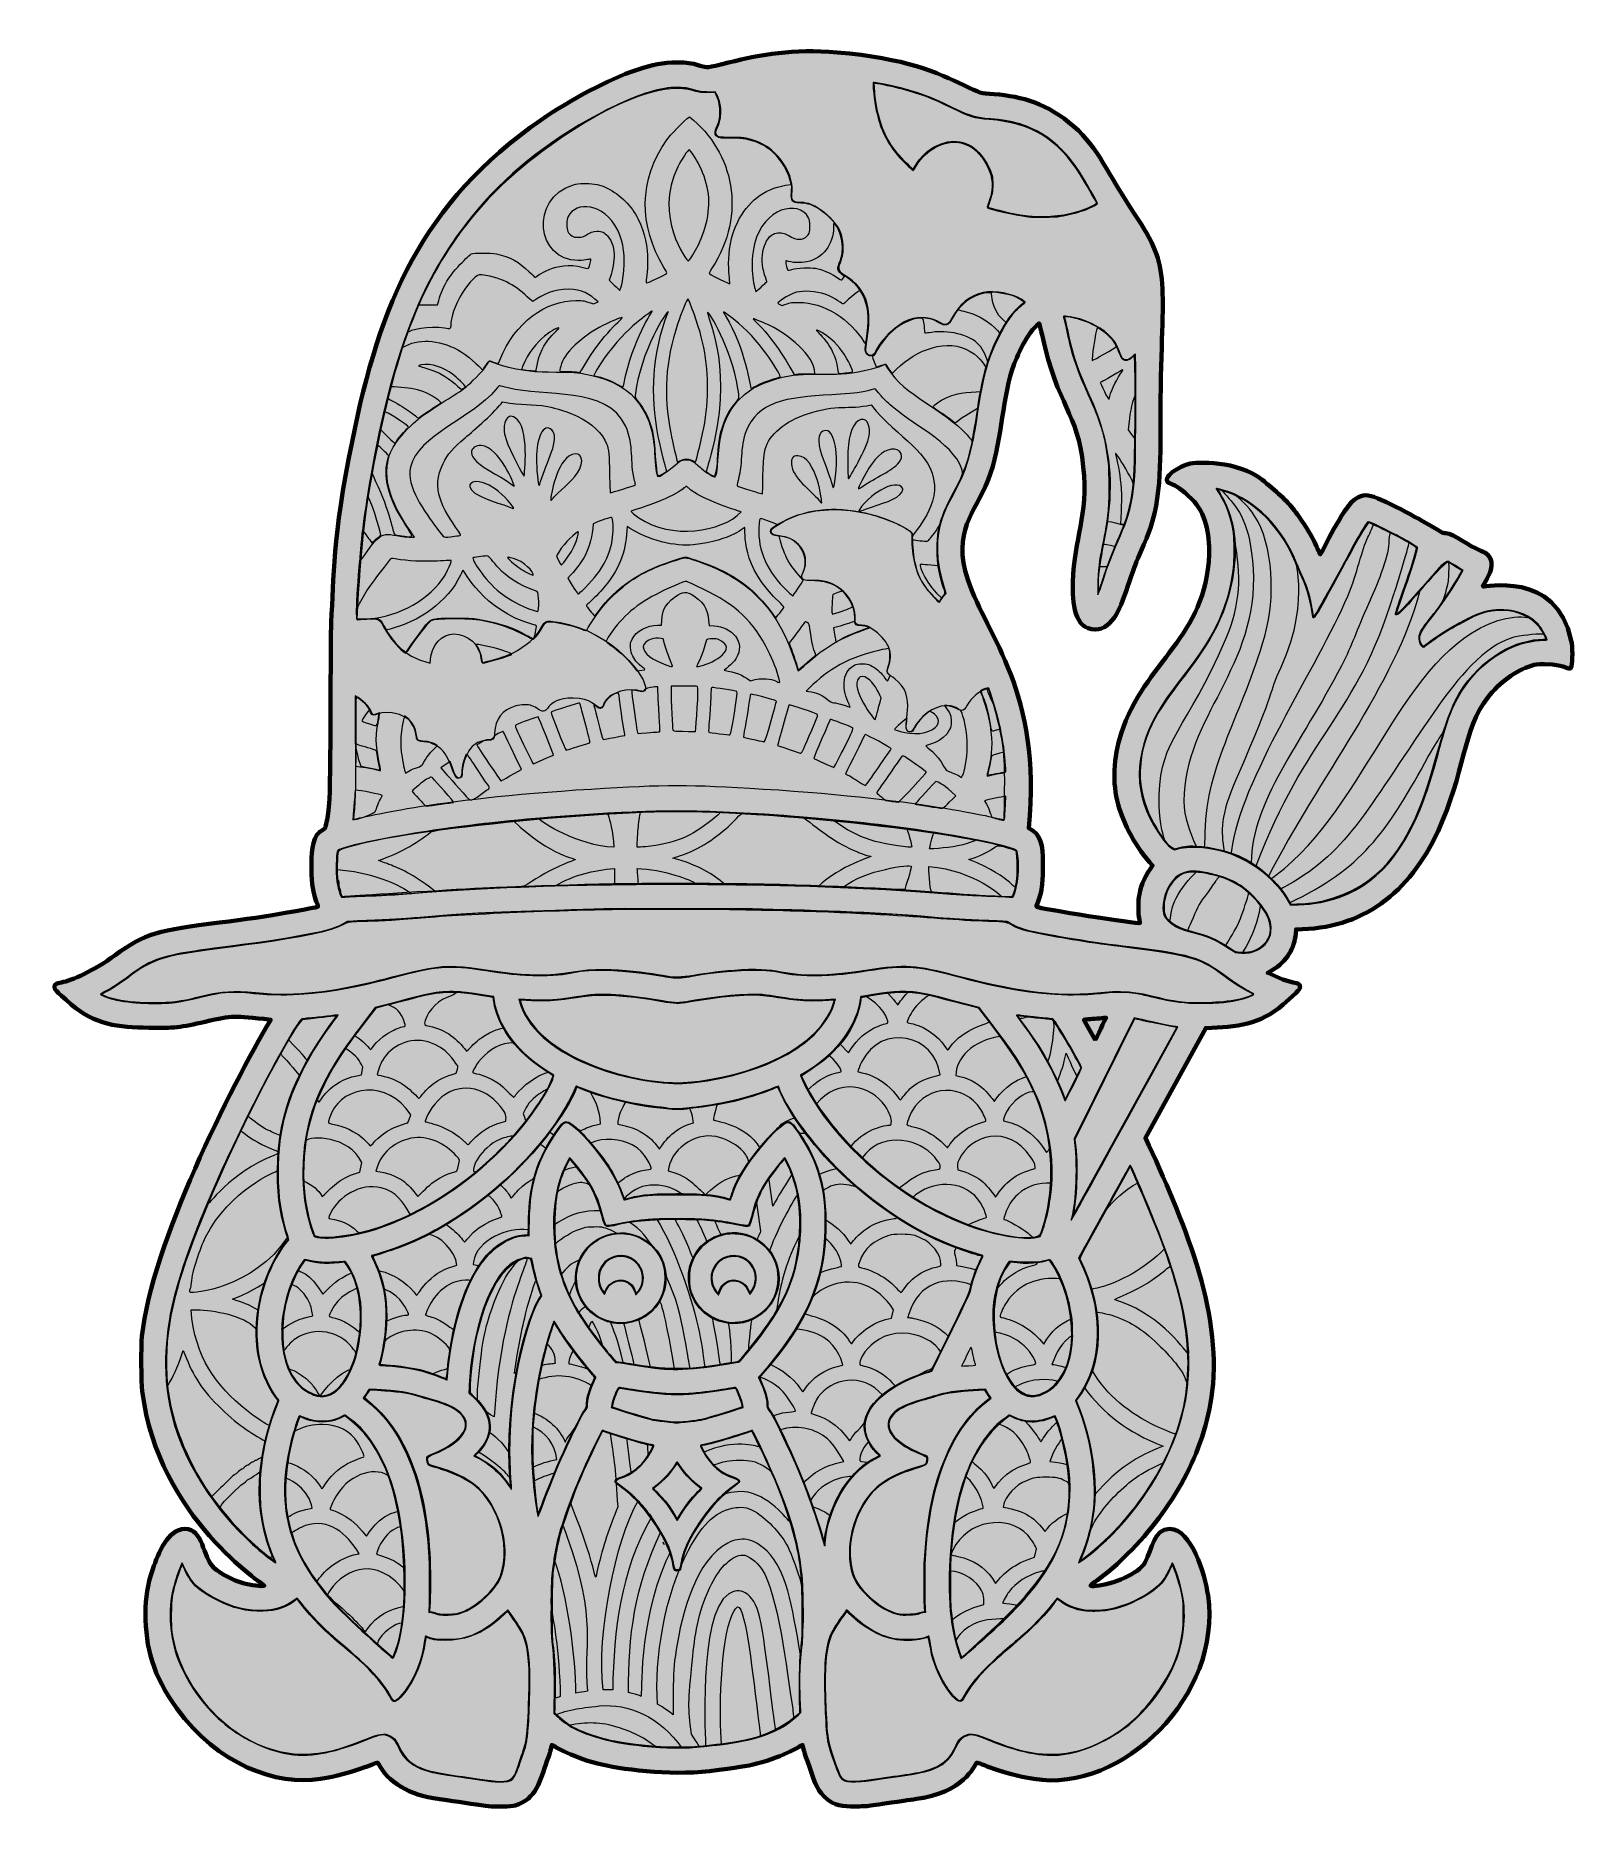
# Model space of a CAD drawing. Header units: inches. Extents: x 1.6 to 11.5, y -11.7 to -0.3.
import ezdxf

# ---------------------------------------------------------------- set-up
doc = ezdxf.new("R2010")
doc.units = ezdxf.units.IN
doc.header["$MEASUREMENT"] = 0
doc.layers.add('Gnome with cat', color=7, linetype='Continuous', lineweight=0)

msp = doc.modelspace()

# ---------------------------------------------------------------- hatches: boundary and pattern name
at = {"layer": 'Gnome with cat', "true_color": 0x918c8b, "transparency": 33554687}
h = msp.add_hatch(color=252, dxfattribs=at)
h.dxf.hatch_style = 2
edge = h.paths.add_edge_path()
edge.add_spline(control_points=[(5.291, -8.52), (5.128, -8.488), (5.03, -8.317), (5.071, -8.163), (5.141, -7.898), (5.523, -7.867), (5.624, -8.147), (5.634, -8.176), (5.634, -8.177), (5.634, -8.238), (5.634, -8.294), (5.633, -8.302), (5.626, -8.323), (5.582, -8.455), (5.451, -8.551), (5.291, -8.52)], knot_values=[0, 0, 0, 0, 1, 1, 1, 2, 2, 2, 3, 3, 3, 4, 4, 4, 5, 5, 5, 5], degree=3, periodic=0)
edge = h.paths.add_edge_path()
edge.add_spline(control_points=[(5.8, -8.326), (5.788, -8.294), (5.785, -8.207), (5.794, -8.17), (5.861, -7.888), (6.26, -7.874), (6.348, -8.148), (6.417, -8.358), (6.23, -8.567), (6.014, -8.519), (5.912, -8.497), (5.836, -8.428), (5.8, -8.326)], knot_values=[0, 0, 0, 0, 1, 1, 1, 2, 2, 2, 3, 3, 3, 4, 4, 4, 4], degree=3, periodic=0)
edge = h.paths.add_edge_path()
edge.add_spline(control_points=[(8.909, -8.245), (9.016, -8.592), (9.025, -8.905), (8.937, -9.18), (8.819, -9.545), (8.564, -9.874), (8.293, -10.061), (8.358, -9.903), (8.397, -9.78), (8.391, -9.577), (8.385, -9.379), (8.349, -9.212), (8.275, -9.031), (8.271, -9.023), (8.272, -9.02), (8.285, -9.006), (8.42, -8.843), (8.481, -8.487), (8.292, -8.111), (8.292, -8.111), (8.62, -7.515), (8.62, -7.515), (8.625, -7.511), (8.821, -7.957), (8.909, -8.245)], knot_values=[0, 0, 0, 0, 1, 1, 1, 2, 2, 2, 3, 3, 3, 4, 4, 4, 5, 5, 5, 6, 6, 6, 7, 7, 7, 8, 8, 8, 8], degree=3, periodic=0)
edge = h.paths.add_edge_path()
edge.add_spline(control_points=[(8.204, -7.1), (8.059, -6.719), (7.868, -6.54), (7.897, -6.549), (7.905, -6.551), (8.022, -6.566), (8.122, -6.572), (8.169, -6.628), (8.266, -6.808), (8.309, -6.885), (8.309, -6.885), (8.204, -7.1), (8.204, -7.1)], knot_values=[0, 0, 0, 0, 1, 1, 1, 2, 2, 2, 3, 3, 3, 4, 4, 4, 4], degree=3, periodic=0)
edge = h.paths.add_edge_path()
edge.add_spline(control_points=[(7.856, -5.789), (7.313, -5.776), (6.76, -5.669), (4.926, -5.718), (4.087, -5.74), (4.116, -5.77), (3.691, -5.785), (3.555, -5.789), (3.561, -5.796), (3.555, -5.782), (3.517, -5.708), (3.52, -5.58), (3.531, -5.493), (3.869, -5.373), (4.73, -5.287), (5.089, -5.266), (5.579, -5.238), (5.633, -5.222), (6.391, -5.27), (6.729, -5.291), (7.562, -5.376), (7.894, -5.493), (7.906, -5.571), (7.907, -5.689), (7.875, -5.77), (7.867, -5.789), (7.867, -5.79), (7.856, -5.789)], knot_values=[0, 0, 0, 0, 1, 1, 1, 2, 2, 2, 3, 3, 3, 4, 4, 4, 5, 5, 5, 6, 6, 6, 7, 7, 7, 8, 8, 8, 9, 9, 9, 9], degree=3, periodic=0)
edge = h.paths.add_edge_path()
edge.add_spline(control_points=[(4.921, -7.885), (4.921, -7.765), (4.935, -7.678), (4.972, -7.575), (4.987, -7.533), (5.017, -7.468), (5.022, -7.468), (5.029, -7.468), (5.126, -7.593), (5.153, -7.638), (5.218, -7.743), (5.231, -7.852), (5.246, -7.887), (5.261, -7.921), (5.274, -7.887), (5.532, -7.861), (5.558, -7.859), (5.625, -7.858), (5.734, -7.859), (5.921, -7.86), (5.942, -7.862), (6.124, -7.896), (6.173, -7.905), (6.174, -7.911), (6.191, -7.844), (6.216, -7.745), (6.245, -7.677), (6.295, -7.602), (6.323, -7.561), (6.394, -7.471), (6.401, -7.469), (6.407, -7.467), (6.438, -7.533), (6.455, -7.582), (6.491, -7.685), (6.503, -7.763), (6.504, -7.881), (6.504, -8.165), (6.428, -8.417), (6.128, -8.752), (6.106, -8.776), (6.104, -8.778), (6.091, -8.778), (6.059, -8.778), (6.017, -8.795), (5.834, -8.814), (5.737, -8.824), (5.635, -8.833), (5.382, -8.785), (5.311, -8.771), (5.329, -8.788), (5.297, -8.752), (4.988, -8.406), (4.921, -8.155), (4.921, -7.885)], knot_values=[0, 0, 0, 0, 1, 1, 1, 2, 2, 2, 3, 3, 3, 4, 4, 4, 5, 5, 5, 6, 6, 6, 7, 7, 7, 8, 8, 8, 9, 9, 9, 10, 10, 10, 11, 11, 11, 12, 12, 12, 13, 13, 13, 14, 14, 14, 15, 15, 15, 16, 16, 16, 17, 17, 17, 18, 18, 18, 18], degree=3, periodic=0)
edge = h.paths.add_edge_path()
edge.add_spline(control_points=[(6.516, -10.585), (6.485, -10.737), (6.509, -11.021), (6.501, -11.031), (6.493, -11.041), (6.432, -11.09), (6.406, -11.107), (6.256, -11.208), (5.98, -11.236), (5.801, -11.251), (5.622, -11.266), (5.181, -11.219), (5.012, -11.104), (4.994, -11.092), (4.947, -11.057), (4.92, -11.029), (4.924, -10.928), (4.932, -10.719), (4.911, -10.595), (4.904, -10.554), (4.9, -10.256), (4.905, -10.185), (4.925, -9.926), (4.983, -9.802), (5.016, -9.706), (5.084, -9.504), (5.23, -9.217), (5.23, -9.215), (5.232, -9.213), (5.252, -9.227), (5.354, -9.257), (5.44, -9.282), (5.504, -9.302), (5.55, -9.309), (5.557, -9.311), (5.562, -9.312), (5.562, -9.313), (5.562, -9.314), (5.558, -9.324), (5.552, -9.335), (5.492, -9.455), (5.38, -9.521), (5.341, -9.521), (5.331, -9.521), (5.316, -9.534), (5.316, -9.542), (5.316, -9.567), (5.46, -9.603), (5.627, -9.9), (5.708, -10.043), (5.675, -10.111), (5.712, -10.111), (5.76, -10.111), (5.687, -10.061), (5.859, -9.801), (5.928, -9.697), (5.991, -9.633), (6.101, -9.553), (6.11, -9.546), (6.11, -9.545), (6.105, -9.536), (6.092, -9.509), (6.011, -9.529), (5.91, -9.395), (5.892, -9.371), (5.86, -9.316), (5.863, -9.313), (5.864, -9.312), (5.879, -9.309), (5.897, -9.305), (5.947, -9.295), (6.151, -9.233), (6.189, -9.216), (6.193, -9.215), (6.197, -9.219), (6.203, -9.234), (6.282, -9.412), (6.478, -9.751), (6.516, -10.166), (6.521, -10.224), (6.521, -10.559), (6.516, -10.585)], knot_values=[0, 0, 0, 0, 1, 1, 1, 2, 2, 2, 3, 3, 3, 4, 4, 4, 5, 5, 5, 6, 6, 6, 7, 7, 7, 8, 8, 8, 9, 9, 9, 10, 10, 10, 11, 11, 11, 12, 12, 12, 13, 13, 13, 14, 14, 14, 15, 15, 15, 16, 16, 16, 17, 17, 17, 18, 18, 18, 19, 19, 19, 20, 20, 20, 21, 21, 21, 22, 22, 22, 23, 23, 23, 24, 24, 24, 25, 25, 25, 26, 26, 26, 27, 27, 27, 27], degree=3, periodic=0)
edge = h.paths.add_edge_path()
edge.add_spline(control_points=[(4.645, -9.56), (4.647, -9.576), (4.648, -9.59), (4.648, -9.59), (4.647, -9.59), (4.641, -9.582), (4.634, -9.57), (4.571, -9.473), (4.495, -9.421), (4.41, -9.378), (4.465, -9.321), (4.502, -9.278), (4.505, -9.199), (4.506, -9.168), (4.505, -9.155), (4.501, -9.139), (4.486, -9.09), (4.448, -9.032), (4.375, -8.973), (4.385, -8.707), (4.468, -8.199), (4.716, -8.112), (4.738, -8.105), (4.741, -8.104), (4.757, -8.108), (4.766, -8.111), (4.774, -8.113), (4.775, -8.113), (4.775, -8.113), (4.78, -8.135), (4.786, -8.162), (4.795, -8.209), (4.814, -8.276), (4.842, -8.351), (4.767, -8.432), (4.592, -8.986), (4.645, -9.56)], knot_values=[0, 0, 0, 0, 1, 1, 1, 2, 2, 2, 3, 3, 3, 4, 4, 4, 5, 5, 5, 6, 6, 6, 7, 7, 7, 8, 8, 8, 9, 9, 9, 10, 10, 10, 11, 11, 11, 12, 12, 12, 12], degree=3, periodic=0)
edge = h.paths.add_edge_path()
edge.add_spline(control_points=[(3.264, -6.993), (3.135, -7.284), (3.106, -7.633), (3.216, -7.991), (2.996, -8.241), (2.931, -8.755), (3.14, -9.006), (3.152, -9.02), (3.153, -9.023), (3.15, -9.031), (2.896, -9.642), (3.135, -10.049), (3.128, -10.057), (3.125, -10.06), (2.931, -9.922), (2.748, -9.681), (2.423, -9.251), (2.358, -8.809), (2.498, -8.308), (2.658, -7.731), (3.188, -6.699), (3.304, -6.572), (3.486, -6.558), (3.529, -6.547), (3.532, -6.55), (3.536, -6.553), (3.384, -6.719), (3.264, -6.993)], knot_values=[0, 0, 0, 0, 1, 1, 1, 2, 2, 2, 3, 3, 3, 4, 4, 4, 5, 5, 5, 6, 6, 6, 7, 7, 7, 8, 8, 8, 9, 9, 9, 9], degree=3, periodic=0)
edge = h.paths.add_edge_path()
edge.add_spline(control_points=[(8.348, -6.575), (8.382, -6.575), (8.466, -6.563), (8.467, -6.565), (8.468, -6.566), (8.401, -6.703), (8.398, -6.706), (8.393, -6.711), (8.323, -6.58), (8.324, -6.577), (8.325, -6.576), (8.336, -6.575), (8.348, -6.575)], knot_values=[0, 0, 0, 0, 1, 1, 1, 2, 2, 2, 3, 3, 3, 4, 4, 4, 4], degree=3, periodic=0)
edge = h.paths.add_edge_path()
edge.add_spline(control_points=[(11.381, -3.965), (11.286, -3.822), (11.086, -3.767), (10.919, -3.793), (10.9, -3.795), (10.884, -3.797), (10.884, -3.797), (10.884, -3.797), (10.891, -3.781), (10.901, -3.763), (10.935, -3.701), (10.94, -3.686), (10.94, -3.658), (10.941, -3.612), (10.92, -3.587), (10.868, -3.566), (10.792, -3.537), (10.703, -3.461), (10.646, -3.455), (10.608, -3.452), (10.546, -3.399), (10.381, -3.313), (10.325, -3.284), (10.22, -3.236), (10.186, -3.223), (10.139, -3.206), (10.097, -3.212), (10.06, -3.24), (9.988, -3.295), (9.846, -3.594), (9.842, -3.594), (9.837, -3.595), (9.798, -3.468), (9.679, -3.315), (9.625, -3.245), (9.465, -3.087), (9.334, -3.04), (9.276, -3.02), (9.202, -3.007), (9.119, -3.003), (9.022, -2.998), (8.957, -3.014), (8.902, -3.056), (8.853, -3.094), (8.845, -3.124), (8.881, -3.135), (8.914, -3.145), (8.953, -3.172), (9.005, -3.223), (9.092, -3.307), (9.129, -3.407), (9.129, -3.563), (9.129, -4.009), (8.839, -4.232), (8.682, -4.488), (8.531, -4.733), (8.484, -4.993), (8.551, -5.214), (8.586, -5.331), (8.663, -5.48), (8.766, -5.587), (8.766, -5.587), (8.748, -5.615), (8.748, -5.615), (8.625, -5.8), (8.691, -5.958), (8.688, -5.96), (8.677, -5.965), (8.031, -5.868), (8.017, -5.854), (8.017, -5.853), (8.02, -5.842), (8.025, -5.829), (8.076, -5.704), (8.068, -5.483), (8.037, -5.415), (8.027, -5.393), (8.001, -5.365), (7.981, -5.356), (7.969, -5.35), (7.969, -5.349), (7.97, -5.338), (7.982, -5.261), (7.984, -4.979), (7.975, -4.873), (7.909, -4.168), (7.466, -3.825), (7.553, -3.46), (7.569, -3.393), (7.578, -3.372), (7.657, -3.221), (7.846, -2.858), (7.754, -2.504), (7.966, -2.185), (7.987, -2.153), (8.027, -2.108), (8.035, -2.108), (8.04, -2.108), (8.046, -2.13), (8.062, -2.206), (8.16, -2.662), (8.297, -2.672), (8.325, -3.078), (8.334, -3.2), (8.326, -3.297), (8.296, -3.452), (8.256, -3.652), (8.191, -4.071), (8.395, -4.071), (8.52, -4.071), (8.573, -3.89), (8.612, -3.771), (8.705, -3.486), (8.78, -3.455), (8.809, -3.096), (8.816, -3.014), (8.815, -2.336), (8.823, -2.176), (8.847, -1.75), (8.822, -1.667), (8.634, -1.385), (8.44, -1.093), (8.316, -0.68), (7.74, -0.636), (7.654, -0.63), (7.651, -0.628), (7.566, -0.586), (7.379, -0.494), (7.264, -0.454), (7.067, -0.415), (6.292, -0.26), (5.998, -0.496), (5.872, -0.458), (5.735, -0.416), (5.621, -0.424), (5.438, -0.487), (5.181, -0.575), (4.849, -0.773), (4.594, -0.991), (3.983, -1.512), (3.77, -2.133), (3.616, -2.915), (3.489, -3.557), (3.489, -3.875), (3.485, -4.618), (3.482, -5.229), (3.482, -5.143), (3.474, -5.23), (3.46, -5.369), (3.45, -5.344), (3.414, -5.378), (3.383, -5.407), (3.373, -5.441), (3.365, -5.533), (3.348, -5.753), (3.413, -5.848), (3.407, -5.854), (3.404, -5.857), (3.142, -5.91), (2.771, -5.956), (2.404, -6.001), (2.299, -6.021), (2.104, -6.165), (1.739, -6.435), (1.592, -6.273), (1.822, -6.479), (1.978, -6.619), (2.171, -6.634), (2.38, -6.63), (2.682, -6.625), (2.735, -6.538), (2.961, -6.565), (3.04, -6.574), (3.099, -6.575), (3.101, -6.578), (3.101, -6.579), (3.085, -6.609), (3.065, -6.645), (2.803, -7.103), (2.534, -7.685), (2.395, -8.094), (2.166, -8.77), (2.237, -9.356), (2.731, -9.913), (2.939, -10.149), (3.066, -10.2), (3.066, -10.213), (3.066, -10.217), (2.983, -10.212), (2.952, -10.205), (2.873, -10.187), (2.762, -10.13), (2.726, -10.089), (2.671, -10.027), (2.668, -9.896), (2.592, -9.858), (2.563, -9.844), (2.537, -9.844), (2.506, -9.858), (2.477, -9.872), (2.434, -9.916), (2.412, -9.953), (2.372, -10.022), (2.323, -10.161), (2.308, -10.255), (2.284, -10.393), (2.301, -10.579), (2.349, -10.72), (2.407, -10.889), (2.56, -11.105), (2.707, -11.226), (2.849, -11.342), (3.036, -11.427), (3.209, -11.453), (3.478, -11.494), (3.788, -11.336), (3.791, -11.347), (3.795, -11.357), (3.828, -11.406), (3.844, -11.426), (3.885, -11.475), (3.963, -11.522), (4.047, -11.549), (4.099, -11.567), (4.137, -11.575), (4.219, -11.586), (4.51, -11.627), (4.721, -11.696), (4.818, -11.493), (4.831, -11.465), (4.874, -11.348), (4.907, -11.232), (5.045, -11.31), (5.157, -11.357), (5.414, -11.389), (5.611, -11.414), (5.597, -11.413), (5.712, -11.413), (5.827, -11.413), (5.821, -11.413), (6.011, -11.389), (6.266, -11.357), (6.379, -11.31), (6.517, -11.232), (6.552, -11.352), (6.594, -11.466), (6.607, -11.493), (6.637, -11.556), (6.676, -11.593), (6.736, -11.615), (6.834, -11.651), (6.953, -11.621), (7.206, -11.586), (7.287, -11.575), (7.325, -11.567), (7.378, -11.549), (7.462, -11.522), (7.539, -11.475), (7.58, -11.426), (7.597, -11.406), (7.63, -11.357), (7.633, -11.347), (7.637, -11.336), (7.943, -11.495), (8.216, -11.453), (8.389, -11.427), (8.566, -11.347), (8.712, -11.229), (8.86, -11.11), (9.016, -10.891), (9.076, -10.72), (9.133, -10.552), (9.144, -10.346), (9.102, -10.186), (9.081, -10.104), (9.042, -10.003), (9.013, -9.953), (8.991, -9.916), (8.948, -9.872), (8.918, -9.858), (8.888, -9.844), (8.862, -9.844), (8.833, -9.858), (8.757, -9.896), (8.754, -10.026), (8.698, -10.089), (8.663, -10.13), (8.552, -10.187), (8.472, -10.205), (8.442, -10.212), (8.359, -10.217), (8.359, -10.213), (8.359, -10.198), (9.435, -9.548), (9.084, -8.269), (8.969, -7.85), (8.716, -7.349), (8.72, -7.334), (8.722, -7.326), (8.985, -6.851), (9.105, -6.633), (9.297, -6.625), (9.459, -6.607), (9.603, -6.479), (9.652, -6.435), (9.712, -6.388), (9.712, -6.367), (9.712, -6.338), (9.665, -6.351), (9.564, -6.305), (9.526, -6.288), (9.514, -6.283), (9.501, -6.278), (9.645, -6.191), (9.675, -6.119), (9.686, -5.998), (9.859, -5.998), (10.014, -5.955), (10.139, -5.889), (10.568, -5.662), (10.699, -5.104), (10.769, -4.846), (10.825, -4.639), (10.87, -4.551), (10.971, -4.449), (11.216, -4.203), (11.414, -4.325), (11.447, -4.325), (11.46, -4.325), (11.493, -4.133), (11.381, -3.965)], knot_values=[0, 0, 0, 0, 1, 1, 1, 2, 2, 2, 3, 3, 3, 4, 4, 4, 5, 5, 5, 6, 6, 6, 7, 7, 7, 8, 8, 8, 9, 9, 9, 10, 10, 10, 11, 11, 11, 12, 12, 12, 13, 13, 13, 14, 14, 14, 15, 15, 15, 16, 16, 16, 17, 17, 17, 18, 18, 18, 19, 19, 19, 20, 20, 20, 21, 21, 21, 22, 22, 22, 23, 23, 23, 24, 24, 24, 25, 25, 25, 26, 26, 26, 27, 27, 27, 28, 28, 28, 29, 29, 29, 30, 30, 30, 31, 31, 31, 32, 32, 32, 33, 33, 33, 34, 34, 34, 35, 35, 35, 36, 36, 36, 37, 37, 37, 38, 38, 38, 39, 39, 39, 40, 40, 40, 41, 41, 41, 42, 42, 42, 43, 43, 43, 44, 44, 44, 45, 45, 45, 46, 46, 46, 47, 47, 47, 48, 48, 48, 49, 49, 49, 50, 50, 50, 51, 51, 51, 52, 52, 52, 53, 53, 53, 54, 54, 54, 55, 55, 55, 56, 56, 56, 57, 57, 57, 58, 58, 58, 59, 59, 59, 60, 60, 60, 61, 61, 61, 62, 62, 62, 63, 63, 63, 64, 64, 64, 65, 65, 65, 66, 66, 66, 67, 67, 67, 68, 68, 68, 69, 69, 69, 70, 70, 70, 71, 71, 71, 72, 72, 72, 73, 73, 73, 74, 74, 74, 75, 75, 75, 76, 76, 76, 77, 77, 77, 78, 78, 78, 79, 79, 79, 80, 80, 80, 81, 81, 81, 82, 82, 82, 83, 83, 83, 84, 84, 84, 85, 85, 85, 86, 86, 86, 87, 87, 87, 88, 88, 88, 89, 89, 89, 90, 90, 90, 91, 91, 91, 92, 92, 92, 93, 93, 93, 94, 94, 94, 95, 95, 95, 96, 96, 96, 97, 97, 97, 98, 98, 98, 99, 99, 99, 100, 100, 100, 101, 101, 101, 102, 102, 102, 103, 103, 103, 104, 104, 104, 105, 105, 105, 106, 106, 106, 107, 107, 107, 108, 108, 108, 109, 109, 109, 110, 110, 110, 110], degree=3, periodic=0)
at = {"layer": 'Gnome with cat', "true_color": 0x9c9a99, "transparency": 33554687}
h = msp.add_hatch(color=253, dxfattribs=at)
h.dxf.hatch_style = 2
edge = h.paths.add_edge_path()
edge.add_spline(control_points=[(5.064, -8.238), (5.064, -8.182), (5.07, -8.155), (5.092, -8.109), (5.224, -7.841), (5.644, -7.931), (5.635, -8.248), (5.624, -8.619), (5.065, -8.616), (5.064, -8.238)], knot_values=[0, 0, 0, 0, 1, 1, 1, 2, 2, 2, 3, 3, 3, 3], degree=3, periodic=0)
edge = h.paths.add_edge_path()
edge.add_spline(control_points=[(5.79, -8.248), (5.784, -8.04), (5.97, -7.917), (6.142, -7.958), (6.258, -7.986), (6.361, -8.089), (6.36, -8.238), (6.36, -8.431), (6.191, -8.549), (6.023, -8.521), (5.906, -8.501), (5.794, -8.397), (5.79, -8.248)], knot_values=[0, 0, 0, 0, 1, 1, 1, 2, 2, 2, 3, 3, 3, 4, 4, 4, 4], degree=3, periodic=0)
edge = h.paths.add_edge_path()
edge.add_spline(control_points=[(11.25, -4.142), (11.035, -4.151), (10.771, -4.323), (10.652, -4.674), (10.616, -4.78), (10.624, -4.727), (10.514, -4.928), (10.265, -5.38), (10.106, -5.608), (9.645, -5.828), (9.619, -5.783), (9.589, -5.742), (9.589, -5.74), (9.589, -5.739), (9.607, -5.729), (9.63, -5.716), (10.036, -5.491), (10.146, -5.21), (10.604, -4.559), (10.715, -4.401), (10.894, -4.175), (11.078, -4.125), (11.12, -4.114), (11.23, -4.1), (11.263, -4.102), (11.279, -4.103), (11.281, -4.104), (11.286, -4.115), (11.299, -4.142), (11.301, -4.14), (11.25, -4.142)], knot_values=[0, 0, 0, 0, 1, 1, 1, 2, 2, 2, 3, 3, 3, 4, 4, 4, 5, 5, 5, 6, 6, 6, 7, 7, 7, 8, 8, 8, 9, 9, 9, 10, 10, 10, 10], degree=3, periodic=0)
edge = h.paths.add_edge_path()
edge.add_spline(control_points=[(9.527, -5.671), (9.523, -5.671), (9.516, -5.664), (9.51, -5.657), (9.825, -5.035), (10.329, -4.417), (10.479, -3.832), (10.482, -3.821), (10.493, -3.805), (10.533, -3.76), (10.624, -3.657), (10.629, -3.651), (10.646, -3.643), (10.67, -3.632), (10.67, -3.633), (10.668, -3.704), (10.666, -3.759), (10.666, -3.766), (10.653, -3.815), (10.639, -3.869), (10.628, -3.911), (10.565, -3.983), (10.537, -4.015), (10.496, -4.073), (10.487, -4.094), (10.465, -4.142), (10.496, -4.181), (10.5, -4.183), (10.503, -4.184), (10.52, -4.173), (10.538, -4.159), (10.623, -4.092), (10.807, -3.984), (10.904, -3.96), (11.069, -3.919), (11.189, -3.996), (11.189, -3.999), (11.189, -4), (11.181, -3.998), (11.172, -3.996), (11.131, -3.985), (11.048, -3.994), (10.982, -4.016), (10.371, -4.216), (10.149, -5.203), (9.557, -5.651), (9.542, -5.662), (9.528, -5.671), (9.527, -5.671)], knot_values=[0, 0, 0, 0, 1, 1, 1, 2, 2, 2, 3, 3, 3, 4, 4, 4, 5, 5, 5, 6, 6, 6, 7, 7, 7, 8, 8, 8, 9, 9, 9, 10, 10, 10, 11, 11, 11, 12, 12, 12, 13, 13, 13, 14, 14, 14, 15, 15, 15, 16, 16, 16, 16], degree=3, periodic=0)
edge = h.paths.add_edge_path()
edge.add_spline(control_points=[(9.361, -6.148), (9.34, -6.148), (9.34, -6.149), (9.356, -6.126), (9.38, -6.09), (9.434, -5.97), (9.449, -5.889), (9.459, -5.836), (9.458, -5.838), (9.467, -5.85), (9.589, -6.001), (9.498, -6.148), (9.361, -6.148)], knot_values=[0, 0, 0, 0, 1, 1, 1, 2, 2, 2, 3, 3, 3, 4, 4, 4, 4], degree=3, periodic=0)
edge = h.paths.add_edge_path()
edge.add_spline(control_points=[(9.241, -6.091), (9.225, -6.121), (9.234, -6.073), (9.038, -6.019), (9.009, -6.011), (8.992, -6.005), (8.992, -6.002), (8.992, -5.998), (9.032, -5.907), (9.054, -5.859), (9.081, -5.801), (9.111, -5.777), (9.153, -5.713), (9.179, -5.675), (9.186, -5.667), (9.195, -5.657), (9.257, -5.678), (9.301, -5.696), (9.363, -5.744), (9.382, -5.759), (9.383, -5.76), (9.381, -5.772), (9.378, -5.789), (9.347, -5.883), (9.329, -5.928), (9.295, -6.013), (9.255, -6.063), (9.241, -6.091)], knot_values=[0, 0, 0, 0, 1, 1, 1, 2, 2, 2, 3, 3, 3, 4, 4, 4, 5, 5, 5, 6, 6, 6, 7, 7, 7, 8, 8, 8, 9, 9, 9, 9], degree=3, periodic=0)
edge = h.paths.add_edge_path()
edge.add_spline(control_points=[(8.862, -5.935), (8.795, -5.866), (8.858, -5.696), (8.938, -5.649), (8.965, -5.633), (9.023, -5.62), (9.042, -5.626), (9.048, -5.628), (9.046, -5.63), (9.027, -5.649), (8.983, -5.69), (8.93, -5.764), (8.906, -5.819), (8.864, -5.916), (8.892, -5.967), (8.862, -5.935)], knot_values=[0, 0, 0, 0, 1, 1, 1, 2, 2, 2, 3, 3, 3, 4, 4, 4, 5, 5, 5, 5], degree=3, periodic=0)
edge = h.paths.add_edge_path()
edge.add_spline(control_points=[(8.682, -4.965), (8.721, -4.557), (9.001, -4.399), (9.173, -4.058), (9.28, -3.843), (9.285, -3.709), (9.291, -3.5), (9.336, -3.72), (9.331, -3.911), (9.236, -4.133), (8.978, -4.734), (8.818, -4.766), (8.808, -5.135), (8.802, -5.352), (8.848, -5.42), (8.841, -5.427), (8.838, -5.43), (8.66, -5.196), (8.682, -4.965)], knot_values=[0, 0, 0, 0, 1, 1, 1, 2, 2, 2, 3, 3, 3, 4, 4, 4, 5, 5, 5, 6, 6, 6, 6], degree=3, periodic=0)
edge = h.paths.add_edge_path()
edge.add_spline(control_points=[(9.284, -3.204), (9.318, -3.221), (9.384, -3.288), (9.418, -3.34), (9.543, -3.532), (9.555, -3.869), (9.485, -4.116), (9.345, -4.612), (9.111, -4.937), (9.103, -5.374), (9.102, -5.443), (9.1, -5.471), (9.098, -5.471), (9.076, -5.467), (9.047, -5.472), (9.042, -5.46), (9.006, -5.373), (8.966, -5.28), (8.966, -5.174), (8.966, -4.638), (9.449, -4.314), (9.41, -3.683), (9.391, -3.389), (9.318, -3.299), (9.241, -3.215), (9.224, -3.195), (9.21, -3.179), (9.21, -3.179), (9.212, -3.177), (9.268, -3.196), (9.284, -3.204)], knot_values=[0, 0, 0, 0, 1, 1, 1, 2, 2, 2, 3, 3, 3, 4, 4, 4, 5, 5, 5, 6, 6, 6, 7, 7, 7, 8, 8, 8, 9, 9, 9, 10, 10, 10, 10], degree=3, periodic=0)
edge = h.paths.add_edge_path()
edge.add_spline(control_points=[(9.708, -3.691), (9.826, -3.937), (9.778, -4.039), (9.813, -3.974), (9.853, -3.902), (9.967, -3.708), (10.011, -3.62), (10.066, -3.51), (10.109, -3.441), (10.149, -3.382), (10.172, -3.391), (10.182, -3.396), (10.182, -3.398), (10.182, -3.404), (10.162, -3.452), (10.148, -3.48), (10.108, -3.56), (10.08, -3.712), (10.019, -3.858), (9.832, -4.301), (9.321, -5.053), (9.274, -5.492), (9.273, -5.503), (9.271, -5.511), (9.27, -5.511), (9.267, -5.511), (9.243, -5.502), (9.224, -5.496), (9.204, -5.365), (9.199, -5.268), (9.3, -5.038), (9.578, -4.405), (9.497, -4.512), (9.588, -4.316), (9.798, -3.864), (9.64, -3.551), (9.708, -3.691)], knot_values=[0, 0, 0, 0, 1, 1, 1, 2, 2, 2, 3, 3, 3, 4, 4, 4, 5, 5, 5, 6, 6, 6, 7, 7, 7, 8, 8, 8, 9, 9, 9, 10, 10, 10, 11, 11, 11, 12, 12, 12, 12], degree=3, periodic=0)
edge = h.paths.add_edge_path()
edge.add_spline(control_points=[(10.282, -3.521), (10.282, -3.502), (10.288, -3.451), (10.291, -3.448), (10.293, -3.446), (10.412, -3.513), (10.412, -3.516), (10.412, -3.539), (10.316, -3.844), (10.315, -3.846), (10.07, -4.642), (9.751, -4.745), (9.43, -5.591), (9.43, -5.591), (9.399, -5.57), (9.399, -5.57), (9.399, -5.18), (9.718, -4.807), (9.978, -4.306), (10.051, -4.164), (10.067, -4.095), (10.154, -3.903), (10.196, -3.809), (10.282, -3.606), (10.282, -3.521)], knot_values=[0, 0, 0, 0, 1, 1, 1, 2, 2, 2, 3, 3, 3, 4, 4, 4, 5, 5, 5, 6, 6, 6, 7, 7, 7, 8, 8, 8, 8], degree=3, periodic=0)
edge = h.paths.add_edge_path()
edge.add_spline(control_points=[(8.821, -7.99), (8.979, -8.412), (9.073, -8.807), (8.919, -9.232), (8.791, -9.584), (8.556, -9.877), (8.292, -10.062), (8.334, -9.965), (8.365, -9.879), (8.38, -9.773), (8.439, -9.384), (8.272, -9.031), (8.272, -9.024), (8.272, -9.023), (8.282, -9.009), (8.293, -8.994), (8.46, -8.771), (8.435, -8.407), (8.312, -8.151), (8.312, -8.151), (8.292, -8.109), (8.292, -8.109), (8.599, -7.551), (8.619, -7.516), (8.621, -7.517), (8.629, -7.518), (8.764, -7.837), (8.821, -7.99)], knot_values=[0, 0, 0, 0, 1, 1, 1, 2, 2, 2, 3, 3, 3, 4, 4, 4, 5, 5, 5, 6, 6, 6, 7, 7, 7, 8, 8, 8, 9, 9, 9, 9], degree=3, periodic=0)
edge = h.paths.add_edge_path()
edge.add_spline(control_points=[(8.211, -8.81), (8.16, -8.798), (8.154, -8.796), (8.119, -8.791), (8.148, -8.715), (8.182, -8.644), (8.253, -8.604), (8.247, -8.666), (8.236, -8.753), (8.211, -8.81)], knot_values=[0, 0, 0, 0, 1, 1, 1, 2, 2, 2, 3, 3, 3, 3], degree=3, periodic=0)
edge = h.paths.add_edge_path()
edge.add_spline(control_points=[(8.231, -9.625), (8.229, -9.698), (8.225, -9.721), (8.222, -9.746), (8.162, -9.775), (8.115, -9.807), (8.074, -9.865), (8.012, -9.783), (7.956, -9.733), (7.805, -9.707), (7.82, -9.629), (7.887, -9.566), (7.955, -9.538), (8.001, -9.519), (8.019, -9.516), (8.082, -9.516), (8.146, -9.516), (8.167, -9.52), (8.202, -9.538), (8.234, -9.554), (8.233, -9.551), (8.231, -9.625)], knot_values=[0, 0, 0, 0, 1, 1, 1, 2, 2, 2, 3, 3, 3, 4, 4, 4, 5, 5, 5, 6, 6, 6, 7, 7, 7, 7], degree=3, periodic=0)
edge = h.paths.add_edge_path()
edge.add_spline(control_points=[(8.048, -10.161), (8.023, -10.197), (7.916, -10.339), (7.9, -10.338), (7.896, -10.337), (7.885, -10.335), (7.874, -10.333), (7.841, -10.325), (7.802, -10.325), (7.802, -10.322), (7.802, -10.317), (7.831, -10.266), (7.841, -10.253), (7.886, -10.192), (7.961, -10.144), (8.042, -10.123), (8.079, -10.113), (8.079, -10.114), (8.048, -10.161)], knot_values=[0, 0, 0, 0, 1, 1, 1, 2, 2, 2, 3, 3, 3, 4, 4, 4, 5, 5, 5, 6, 6, 6, 6], degree=3, periodic=0)
edge = h.paths.add_edge_path()
edge.add_spline(control_points=[(7.54, -10.671), (7.529, -10.671), (7.502, -10.578), (7.502, -10.568), (7.502, -10.549), (7.547, -10.5), (7.585, -10.476), (7.669, -10.426), (7.741, -10.426), (7.817, -10.424), (7.803, -10.439), (7.551, -10.671), (7.54, -10.671)], knot_values=[0, 0, 0, 0, 1, 1, 1, 2, 2, 2, 3, 3, 3, 4, 4, 4, 4], degree=3, periodic=0)
edge = h.paths.add_edge_path()
edge.add_spline(control_points=[(7.474, -10.427), (7.468, -10.41), (7.455, -10.237), (7.463, -10.118), (7.548, -10.118), (7.641, -10.188), (7.667, -10.242), (7.685, -10.281), (7.682, -10.31), (7.681, -10.332), (7.486, -10.388), (7.481, -10.447), (7.474, -10.427)], knot_values=[0, 0, 0, 0, 1, 1, 1, 2, 2, 2, 3, 3, 3, 4, 4, 4, 4], degree=3, periodic=0)
edge = h.paths.add_edge_path()
edge.add_spline(control_points=[(7.444, -8.601), (7.415, -8.57), (7.354, -8.533), (7.302, -8.515), (7.272, -8.505), (7.215, -8.491), (7.201, -8.491), (7.196, -8.491), (7.192, -8.491), (7.192, -8.49), (7.192, -8.49), (7.196, -8.478), (7.201, -8.463), (7.264, -8.269), (7.431, -8.218), (7.601, -8.281), (7.59, -8.337), (7.596, -8.327), (7.522, -8.475), (7.485, -8.549), (7.455, -8.61), (7.454, -8.61), (7.454, -8.611), (7.449, -8.606), (7.444, -8.601)], knot_values=[0, 0, 0, 0, 1, 1, 1, 2, 2, 2, 3, 3, 3, 4, 4, 4, 5, 5, 5, 6, 6, 6, 7, 7, 7, 8, 8, 8, 8], degree=3, periodic=0)
edge = h.paths.add_edge_path()
edge.add_spline(control_points=[(7.287, -8.845), (7.258, -8.863), (7.217, -8.875), (7.155, -8.906), (7.132, -8.918), (7.113, -8.928), (7.112, -8.927), (7.096, -8.922), (7.052, -8.833), (6.891, -8.796), (6.85, -8.787), (6.99, -8.529), (7.247, -8.603), (7.311, -8.621), (7.367, -8.656), (7.406, -8.71), (7.332, -8.863), (7.364, -8.798), (7.287, -8.845)], knot_values=[0, 0, 0, 0, 1, 1, 1, 2, 2, 2, 3, 3, 3, 4, 4, 4, 5, 5, 5, 6, 6, 6, 6], degree=3, periodic=0)
edge = h.paths.add_edge_path()
edge.add_spline(control_points=[(6.922, -9.149), (6.914, -9.184), (6.865, -9.212), (6.834, -9.26), (6.827, -9.272), (6.82, -9.281), (6.819, -9.281), (6.818, -9.281), (6.809, -9.27), (6.799, -9.256), (6.71, -9.133), (6.581, -9.112), (6.573, -9.106), (6.57, -9.104), (6.593, -9.042), (6.605, -9.021), (6.669, -8.904), (6.866, -8.831), (7.008, -8.965), (7.008, -8.965), (7.03, -8.987), (7.03, -8.987), (6.988, -9.029), (6.935, -9.083), (6.922, -9.149)], knot_values=[0, 0, 0, 0, 1, 1, 1, 2, 2, 2, 3, 3, 3, 4, 4, 4, 5, 5, 5, 6, 6, 6, 7, 7, 7, 8, 8, 8, 8], degree=3, periodic=0)
edge = h.paths.add_edge_path()
edge.add_spline(control_points=[(6.933, -9.421), (6.927, -9.42), (6.897, -9.414), (6.89, -9.413), (6.872, -9.409), (6.904, -9.321), (6.935, -9.294), (6.946, -9.283), (6.937, -9.298), (7.014, -9.378), (6.939, -9.416), (6.937, -9.421), (6.933, -9.421)], knot_values=[0, 0, 0, 0, 1, 1, 1, 2, 2, 2, 3, 3, 3, 4, 4, 4, 4], degree=3, periodic=0)
edge = h.paths.add_edge_path()
edge.add_spline(control_points=[(6.709, -9.73), (6.702, -9.747), (6.697, -9.761), (6.696, -9.761), (6.685, -9.76), (6.686, -9.742), (6.58, -9.704), (6.58, -9.704), (6.568, -9.664), (6.568, -9.664), (6.568, -9.664), (6.584, -9.641), (6.584, -9.641), (6.669, -9.517), (6.832, -9.507), (6.832, -9.513), (6.832, -9.518), (6.757, -9.598), (6.709, -9.73)], knot_values=[0, 0, 0, 0, 1, 1, 1, 2, 2, 2, 3, 3, 3, 4, 4, 4, 5, 5, 5, 6, 6, 6, 6], degree=3, periodic=0)
edge = h.paths.add_edge_path()
edge.add_spline(control_points=[(6.525, -9.551), (6.488, -9.452), (6.414, -9.297), (6.373, -9.212), (6.481, -9.177), (6.584, -9.201), (6.661, -9.256), (6.709, -9.291), (6.74, -9.345), (6.782, -9.414), (6.683, -9.438), (6.605, -9.465), (6.525, -9.551)], knot_values=[0, 0, 0, 0, 1, 1, 1, 2, 2, 2, 3, 3, 3, 4, 4, 4, 4], degree=3, periodic=0)
edge = h.paths.add_edge_path()
edge.add_spline(control_points=[(6.505, -11.026), (6.449, -11.08), (6.394, -11.117), (6.374, -11.127), (6.202, -11.213), (6.017, -11.232), (5.825, -11.249), (5.671, -11.263), (5.496, -11.243), (5.339, -11.217), (5.127, -11.183), (5.008, -11.112), (4.919, -11.03), (4.923, -10.919), (4.932, -10.739), (4.912, -10.606), (4.902, -10.54), (4.901, -10.185), (4.91, -10.125), (4.934, -9.951), (4.962, -9.784), (5.138, -9.406), (5.163, -9.353), (5.229, -9.217), (5.23, -9.216), (5.232, -9.214), (5.505, -9.308), (5.547, -9.308), (5.563, -9.308), (5.564, -9.312), (5.551, -9.339), (5.525, -9.39), (5.484, -9.44), (5.439, -9.474), (5.358, -9.535), (5.33, -9.512), (5.319, -9.537), (5.306, -9.567), (5.433, -9.587), (5.59, -9.838), (5.726, -10.055), (5.669, -10.111), (5.712, -10.111), (5.756, -10.111), (5.699, -10.055), (5.834, -9.838), (5.992, -9.587), (6.119, -9.567), (6.106, -9.537), (6.101, -9.528), (6.093, -9.523), (6.072, -9.519), (6.007, -9.506), (5.912, -9.42), (5.872, -9.336), (5.866, -9.324), (5.862, -9.313), (5.863, -9.313), (5.864, -9.311), (6.079, -9.261), (6.189, -9.216), (6.193, -9.215), (6.201, -9.228), (6.226, -9.28), (6.502, -9.848), (6.519, -10.062), (6.519, -10.38), (6.52, -10.783), (6.487, -10.528), (6.505, -11.026)], knot_values=[0, 0, 0, 0, 1, 1, 1, 2, 2, 2, 3, 3, 3, 4, 4, 4, 5, 5, 5, 6, 6, 6, 7, 7, 7, 8, 8, 8, 9, 9, 9, 10, 10, 10, 11, 11, 11, 12, 12, 12, 13, 13, 13, 14, 14, 14, 15, 15, 15, 16, 16, 16, 17, 17, 17, 18, 18, 18, 19, 19, 19, 20, 20, 20, 21, 21, 21, 22, 22, 22, 23, 23, 23, 23], degree=3, periodic=0)
edge = h.paths.add_edge_path()
edge.add_spline(control_points=[(4.788, -9.543), (4.832, -9.519), (4.877, -9.502), (4.924, -9.49), (4.909, -9.528), (4.88, -9.606), (4.82, -9.766), (4.804, -9.688), (4.796, -9.613), (4.788, -9.543)], knot_values=[0, 0, 0, 0, 1, 1, 1, 2, 2, 2, 3, 3, 3, 3], degree=3, periodic=0)
edge = h.paths.add_edge_path()
edge.add_spline(control_points=[(4.781, -9.441), (4.778, -9.374), (4.779, -9.24), (4.783, -9.19), (4.869, -9.228), (4.928, -9.305), (4.939, -9.401), (4.884, -9.412), (4.832, -9.429), (4.782, -9.453), (4.782, -9.449), (4.781, -9.445), (4.781, -9.441)], knot_values=[0, 0, 0, 0, 1, 1, 1, 2, 2, 2, 3, 3, 3, 4, 4, 4, 4], degree=3, periodic=0)
edge = h.paths.add_edge_path()
edge.add_spline(control_points=[(4.646, -9.554), (4.655, -9.653), (4.644, -9.528), (4.491, -9.425), (4.468, -9.409), (4.424, -9.385), (4.412, -9.381), (4.398, -9.376), (4.47, -9.337), (4.498, -9.249), (4.505, -9.226), (4.506, -9.219), (4.505, -9.185), (4.501, -9.087), (4.444, -9.039), (4.375, -8.97), (4.385, -8.72), (4.46, -8.237), (4.684, -8.125), (4.718, -8.108), (4.737, -8.104), (4.76, -8.109), (4.801, -8.117), (4.753, -8.111), (4.843, -8.351), (4.763, -8.437), (4.595, -9.002), (4.646, -9.554)], knot_values=[0, 0, 0, 0, 1, 1, 1, 2, 2, 2, 3, 3, 3, 4, 4, 4, 5, 5, 5, 6, 6, 6, 7, 7, 7, 8, 8, 8, 9, 9, 9, 9], degree=3, periodic=0)
edge = h.paths.add_edge_path()
edge.add_spline(control_points=[(4.279, -8.565), (4.274, -8.578), (4.22, -8.51), (4.123, -8.484), (4.108, -8.48), (4.096, -8.475), (4.096, -8.473), (4.096, -8.471), (4.101, -8.457), (4.107, -8.443), (4.144, -8.351), (4.225, -8.275), (4.307, -8.256), (4.33, -8.251), (4.38, -8.248), (4.384, -8.252), (4.391, -8.259), (4.343, -8.324), (4.294, -8.511), (4.287, -8.538), (4.281, -8.562), (4.279, -8.565)], knot_values=[0, 0, 0, 0, 1, 1, 1, 2, 2, 2, 3, 3, 3, 4, 4, 4, 5, 5, 5, 6, 6, 6, 7, 7, 7, 7], degree=3, periodic=0)
edge = h.paths.add_edge_path()
edge.add_spline(control_points=[(4.247, -8.757), (4.244, -8.789), (4.239, -8.816), (4.237, -8.817), (4.23, -8.823), (4.215, -8.821), (4.171, -8.84), (4.156, -8.846), (4.143, -8.851), (4.141, -8.851), (4.126, -8.85), (4.022, -8.807), (3.852, -8.799), (3.827, -8.798), (3.804, -8.796), (3.803, -8.795), (3.8, -8.793), (3.8, -8.789), (3.803, -8.781), (3.81, -8.757), (3.826, -8.682), (3.829, -8.663), (3.831, -8.646), (3.832, -8.643), (3.842, -8.634), (3.919, -8.572), (4.039, -8.553), (4.127, -8.591), (4.169, -8.609), (4.233, -8.661), (4.247, -8.688), (4.253, -8.699), (4.253, -8.702), (4.247, -8.757)], knot_values=[0, 0, 0, 0, 1, 1, 1, 2, 2, 2, 3, 3, 3, 4, 4, 4, 5, 5, 5, 6, 6, 6, 7, 7, 7, 8, 8, 8, 9, 9, 9, 10, 10, 10, 11, 11, 11, 11], degree=3, periodic=0)
edge = h.paths.add_edge_path()
edge.add_spline(control_points=[(3.958, -10.344), (3.866, -10.366), (3.783, -10.4), (3.723, -10.489), (3.715, -10.501), (3.708, -10.511), (3.707, -10.511), (3.707, -10.511), (3.7, -10.502), (3.693, -10.49), (3.674, -10.46), (3.55, -10.344), (3.491, -10.299), (3.477, -10.289), (3.466, -10.278), (3.466, -10.275), (3.466, -10.261), (3.519, -10.175), (3.607, -10.132), (3.69, -10.092), (3.767, -10.095), (3.848, -10.142), (3.877, -10.158), (3.936, -10.212), (3.952, -10.237), (3.962, -10.253), (3.962, -10.255), (3.962, -10.286), (3.962, -10.324), (3.96, -10.333), (3.958, -10.344)], knot_values=[0, 0, 0, 0, 1, 1, 1, 2, 2, 2, 3, 3, 3, 4, 4, 4, 5, 5, 5, 6, 6, 6, 7, 7, 7, 8, 8, 8, 9, 9, 9, 10, 10, 10, 10], degree=3, periodic=0)
edge = h.paths.add_edge_path()
edge.add_spline(control_points=[(3.886, -10.675), (3.885, -10.675), (3.861, -10.655), (3.834, -10.631), (3.78, -10.582), (3.782, -10.587), (3.798, -10.556), (3.833, -10.492), (3.946, -10.433), (3.946, -10.459), (3.946, -10.498), (3.895, -10.675), (3.886, -10.675)], knot_values=[0, 0, 0, 0, 1, 1, 1, 2, 2, 2, 3, 3, 3, 4, 4, 4, 4], degree=3, periodic=0)
edge = h.paths.add_edge_path()
edge.add_spline(control_points=[(3.396, -10.188), (3.395, -10.188), (3.379, -10.165), (3.361, -10.137), (3.304, -10.051), (3.228, -9.89), (3.238, -9.875), (3.244, -9.866), (3.297, -9.836), (3.326, -9.826), (3.472, -9.777), (3.592, -9.874), (3.669, -10.007), (3.476, -10.043), (3.402, -10.188), (3.396, -10.188)], knot_values=[0, 0, 0, 0, 1, 1, 1, 2, 2, 2, 3, 3, 3, 4, 4, 4, 5, 5, 5, 5], degree=3, periodic=0)
edge = h.paths.add_edge_path()
edge.add_spline(control_points=[(3.208, -9.771), (3.206, -9.771), (3.194, -9.703), (3.194, -9.604), (3.194, -9.561), (3.195, -9.524), (3.196, -9.523), (3.2, -9.519), (3.336, -9.574), (3.363, -9.693), (3.363, -9.693), (3.368, -9.714), (3.368, -9.714), (3.25, -9.734), (3.22, -9.771), (3.208, -9.771)], knot_values=[0, 0, 0, 0, 1, 1, 1, 2, 2, 2, 3, 3, 3, 4, 4, 4, 5, 5, 5, 5], degree=3, periodic=0)
edge = h.paths.add_edge_path()
edge.add_spline(control_points=[(3.187, -8.703), (3.19, -8.692), (3.237, -8.643), (3.26, -8.627), (3.386, -8.542), (3.545, -8.581), (3.624, -8.682), (3.655, -8.721), (3.654, -8.715), (3.641, -8.76), (3.623, -8.817), (3.621, -8.82), (3.596, -8.831), (3.501, -8.87), (3.422, -8.995), (3.419, -8.994), (3.413, -8.994), (3.399, -8.962), (3.38, -8.939), (3.374, -8.931), (3.369, -8.924), (3.369, -8.923), (3.369, -8.92), (3.323, -8.875), (3.321, -8.875), (3.317, -8.875), (3.27, -8.835), (3.236, -8.826), (3.219, -8.822), (3.213, -8.814), (3.203, -8.781), (3.19, -8.741), (3.185, -8.713), (3.187, -8.703)], knot_values=[0, 0, 0, 0, 1, 1, 1, 2, 2, 2, 3, 3, 3, 4, 4, 4, 5, 5, 5, 6, 6, 6, 7, 7, 7, 8, 8, 8, 9, 9, 9, 10, 10, 10, 11, 11, 11, 11], degree=3, periodic=0)
edge = h.paths.add_edge_path()
edge.add_spline(control_points=[(3.219, -8.32), (3.235, -8.272), (3.232, -8.273), (3.265, -8.292), (3.299, -8.312), (3.336, -8.359), (3.355, -8.405), (3.362, -8.424), (3.374, -8.477), (3.371, -8.48), (3.364, -8.488), (3.29, -8.479), (3.172, -8.568), (3.179, -8.483), (3.19, -8.41), (3.219, -8.32)], knot_values=[0, 0, 0, 0, 1, 1, 1, 2, 2, 2, 3, 3, 3, 4, 4, 4, 5, 5, 5, 5], degree=3, periodic=0)
edge = h.paths.add_edge_path()
edge.add_spline(control_points=[(3.127, -10.049), (3.13, -10.056), (3.132, -10.061), (3.131, -10.061), (3.129, -10.061), (3.052, -10.002), (3.026, -9.98), (2.986, -9.947), (2.871, -9.831), (2.827, -9.78), (2.213, -9.059), (2.397, -8.41), (2.781, -7.56), (2.889, -7.322), (3.188, -6.71), (3.302, -6.573), (3.399, -6.564), (3.446, -6.56), (3.535, -6.547), (3.293, -6.871), (3.151, -7.152), (3.151, -7.548), (3.151, -7.765), (3.17, -7.832), (3.216, -7.991), (2.962, -8.31), (2.962, -8.768), (3.131, -8.994), (3.143, -9.009), (3.152, -9.023), (3.152, -9.024), (3.152, -9.046), (2.901, -9.535), (3.127, -10.049)], knot_values=[0, 0, 0, 0, 1, 1, 1, 2, 2, 2, 3, 3, 3, 4, 4, 4, 5, 5, 5, 6, 6, 6, 7, 7, 7, 8, 8, 8, 9, 9, 9, 10, 10, 10, 11, 11, 11, 11], degree=3, periodic=0)
edge = h.paths.add_edge_path()
edge.add_spline(control_points=[(3.534, -5.492), (3.575, -5.457), (4.253, -5.32), (5.027, -5.27), (5.644, -5.23), (5.78, -5.23), (6.397, -5.27), (7.12, -5.316), (7.786, -5.441), (7.886, -5.489), (7.898, -5.495), (7.9, -5.512), (7.9, -5.598), (7.901, -5.707), (7.893, -5.723), (7.868, -5.792), (7.763, -5.782), (7.652, -5.787), (7.426, -5.768), (6.469, -5.687), (5.13, -5.711), (5.051, -5.714), (3.886, -5.752), (4.174, -5.768), (3.697, -5.785), (3.625, -5.787), (3.599, -5.788), (3.557, -5.792), (3.557, -5.792), (3.546, -5.763), (3.546, -5.763), (3.51, -5.663), (3.525, -5.499), (3.534, -5.492)], knot_values=[0, 0, 0, 0, 1, 1, 1, 2, 2, 2, 3, 3, 3, 4, 4, 4, 5, 5, 5, 6, 6, 6, 7, 7, 7, 8, 8, 8, 9, 9, 9, 10, 10, 10, 11, 11, 11, 11], degree=3, periodic=0)
edge = h.paths.add_edge_path()
edge.add_spline(control_points=[(8.066, -8.662), (7.995, -8.569), (7.904, -8.516), (7.809, -8.493), (7.785, -8.487), (7.785, -8.487), (7.787, -8.477), (7.791, -8.459), (7.81, -8.417), (7.826, -8.393), (7.907, -8.272), (8.032, -8.227), (8.177, -8.243), (8.208, -8.323), (8.232, -8.394), (8.246, -8.496), (8.162, -8.536), (8.121, -8.57), (8.066, -8.662)], knot_values=[0, 0, 0, 0, 1, 1, 1, 2, 2, 2, 3, 3, 3, 4, 4, 4, 5, 5, 5, 6, 6, 6, 6], degree=3, periodic=0)
edge = h.paths.add_edge_path()
edge.add_spline(control_points=[(8.016, -8.994), (7.992, -8.999), (7.97, -9.001), (7.929, -8.977), (7.908, -8.965), (7.882, -8.941), (7.884, -8.937), (7.888, -8.931), (7.946, -8.905), (7.969, -8.9), (8.063, -8.877), (8.159, -8.897), (8.159, -8.902), (8.159, -8.913), (8.084, -8.98), (8.016, -8.994)], knot_values=[0, 0, 0, 0, 1, 1, 1, 2, 2, 2, 3, 3, 3, 4, 4, 4, 5, 5, 5, 5], degree=3, periodic=0)
edge = h.paths.add_edge_path()
edge.add_spline(control_points=[(8.187, -9.274), (8.188, -9.276), (8.212, -9.393), (8.217, -9.422), (8.224, -9.448), (8.215, -9.424), (8.106, -9.414), (8.128, -9.341), (8.18, -9.262), (8.187, -9.274)], knot_values=[0, 0, 0, 0, 1, 1, 1, 2, 2, 2, 3, 3, 3, 3], degree=3, periodic=0)
edge = h.paths.add_edge_path()
edge.add_spline(control_points=[(7.946, -9.156), (8.038, -9.156), (8.05, -9.158), (8.111, -9.134), (8.125, -9.129), (8.137, -9.125), (8.138, -9.126), (8.14, -9.127), (8.149, -9.153), (8.152, -9.159), (8.129, -9.183), (8.092, -9.22), (8.07, -9.254), (8.03, -9.316), (8.073, -9.289), (7.946, -9.156)], knot_values=[0, 0, 0, 0, 1, 1, 1, 2, 2, 2, 3, 3, 3, 4, 4, 4, 5, 5, 5, 5], degree=3, periodic=0)
edge = h.paths.add_edge_path()
edge.add_spline(control_points=[(7.5, -8.049), (7.505, -8.033), (7.498, -8.047), (7.675, -8.095), (7.659, -8.129), (7.633, -8.183), (7.63, -8.183), (7.623, -8.185), (7.621, -8.175), (7.506, -8.156), (7.505, -8.14), (7.503, -8.116), (7.497, -8.094), (7.486, -8.049), (7.496, -8.066), (7.5, -8.049)], knot_values=[0, 0, 0, 0, 1, 1, 1, 2, 2, 2, 3, 3, 3, 4, 4, 4, 5, 5, 5, 5], degree=3, periodic=0)
edge = h.paths.add_edge_path()
edge.add_spline(control_points=[(7.226, -7.718), (7.226, -7.715), (7.255, -7.694), (7.277, -7.681), (7.416, -7.597), (7.599, -7.628), (7.676, -7.781), (7.684, -7.797), (7.699, -7.84), (7.699, -7.846), (7.699, -7.851), (7.656, -7.859), (7.611, -7.88), (7.592, -7.888), (7.576, -7.894), (7.576, -7.894), (7.575, -7.894), (7.555, -7.887), (7.532, -7.878), (7.373, -7.817), (7.226, -7.72), (7.226, -7.718)], knot_values=[0, 0, 0, 0, 1, 1, 1, 2, 2, 2, 3, 3, 3, 4, 4, 4, 5, 5, 5, 6, 6, 6, 7, 7, 7, 7], degree=3, periodic=0)
edge = h.paths.add_edge_path()
edge.add_spline(control_points=[(7.059, -8.247), (7.012, -8.212), (6.947, -8.183), (6.895, -8.171), (6.872, -8.166), (6.872, -8.166), (6.884, -8.128), (6.908, -8.053), (6.979, -7.991), (7.071, -7.964), (7.094, -7.957), (7.105, -7.956), (7.154, -7.956), (7.22, -7.956), (7.237, -7.96), (7.286, -7.984), (7.346, -8.013), (7.406, -8.082), (7.406, -8.15), (7.406, -8.16), (7.405, -8.16), (7.385, -8.164), (7.215, -8.199), (7.162, -8.327), (7.149, -8.33), (7.145, -8.331), (7.102, -8.277), (7.059, -8.247)], knot_values=[0, 0, 0, 0, 1, 1, 1, 2, 2, 2, 3, 3, 3, 4, 4, 4, 5, 5, 5, 6, 6, 6, 7, 7, 7, 8, 8, 8, 9, 9, 9, 9], degree=3, periodic=0)
edge = h.paths.add_edge_path()
edge.add_spline(control_points=[(6.622, -8.494), (6.558, -8.47), (6.536, -8.475), (6.536, -8.463), (6.536, -8.453), (6.576, -8.373), (6.576, -8.368), (6.576, -8.36), (6.63, -8.306), (6.711, -8.28), (6.851, -8.235), (6.993, -8.279), (7.102, -8.44), (7.102, -8.44), (7.088, -8.494), (7.088, -8.494), (6.985, -8.511), (6.881, -8.585), (6.836, -8.654), (6.82, -8.678), (6.812, -8.564), (6.622, -8.494)], knot_values=[0, 0, 0, 0, 1, 1, 1, 2, 2, 2, 3, 3, 3, 4, 4, 4, 5, 5, 5, 6, 6, 6, 7, 7, 7, 7], degree=3, periodic=0)
edge = h.paths.add_edge_path()
edge.add_spline(control_points=[(6.31, -8.79), (6.397, -8.676), (6.421, -8.644), (6.474, -8.564), (6.544, -8.57), (6.603, -8.588), (6.653, -8.618), (6.748, -8.674), (6.776, -8.793), (6.776, -8.794), (6.776, -8.802), (6.713, -8.797), (6.621, -8.859), (6.557, -8.902), (6.522, -8.967), (6.519, -8.968), (6.518, -8.968), (6.511, -8.958), (6.502, -8.945), (6.451, -8.869), (6.384, -8.828), (6.31, -8.79)], knot_values=[0, 0, 0, 0, 1, 1, 1, 2, 2, 2, 3, 3, 3, 4, 4, 4, 5, 5, 5, 6, 6, 6, 7, 7, 7, 7], degree=3, periodic=0)
edge = h.paths.add_edge_path()
edge.add_spline(control_points=[(6.392, -8.967), (6.419, -8.997), (6.472, -9.079), (6.472, -9.09), (6.472, -9.097), (6.4, -9.093), (6.345, -9.116), (6.329, -9.123), (6.331, -9.123), (6.323, -9.11), (6.304, -9.08), (6.293, -9.095), (6.29, -9.04), (6.286, -8.957), (6.239, -8.884), (6.239, -8.875), (6.239, -8.867), (6.335, -8.903), (6.392, -8.967)], knot_values=[0, 0, 0, 0, 1, 1, 1, 2, 2, 2, 3, 3, 3, 4, 4, 4, 5, 5, 5, 6, 6, 6, 6], degree=3, periodic=0)
edge = h.paths.add_edge_path()
edge.add_spline(control_points=[(6.538, -7.308), (6.626, -7.416), (6.629, -7.419), (6.736, -7.534), (6.632, -7.558), (6.634, -7.571), (6.624, -7.571), (6.623, -7.571), (6.619, -7.559), (6.614, -7.544), (6.584, -7.453), (6.54, -7.376), (6.496, -7.308), (6.496, -7.308), (6.538, -7.308), (6.538, -7.308)], knot_values=[0, 0, 0, 0, 1, 1, 1, 2, 2, 2, 3, 3, 3, 4, 4, 4, 5, 5, 5, 5], degree=3, periodic=0)
edge = h.paths.add_edge_path()
edge.add_spline(control_points=[(6.766, -6.91), (6.766, -6.912), (6.752, -6.916), (6.736, -6.92), (6.651, -6.941), (6.601, -6.981), (6.549, -7.031), (6.513, -6.959), (6.514, -6.95), (6.508, -6.942), (6.497, -6.929), (6.543, -6.934), (6.686, -6.807), (6.722, -6.833), (6.766, -6.89), (6.766, -6.91)], knot_values=[0, 0, 0, 0, 1, 1, 1, 2, 2, 2, 3, 3, 3, 4, 4, 4, 5, 5, 5, 5], degree=3, periodic=0)
edge = h.paths.add_edge_path()
edge.add_spline(control_points=[(7.061, -6.601), (7.052, -6.601), (7.003, -6.619), (6.978, -6.631), (6.898, -6.671), (6.852, -6.726), (6.813, -6.791), (6.813, -6.791), (6.756, -6.733), (6.756, -6.733), (6.829, -6.642), (6.879, -6.547), (6.89, -6.432), (6.924, -6.427), (6.919, -6.424), (6.951, -6.446), (7.053, -6.516), (7.075, -6.601), (7.061, -6.601)], knot_values=[0, 0, 0, 0, 1, 1, 1, 2, 2, 2, 3, 3, 3, 4, 4, 4, 5, 5, 5, 6, 6, 6, 6], degree=3, periodic=0)
edge = h.paths.add_edge_path()
edge.add_spline(control_points=[(7.128, -6.483), (7.126, -6.485), (7.131, -6.479), (7.062, -6.405), (7.094, -6.401), (7.104, -6.401), (7.197, -6.397), (7.15, -6.449), (7.134, -6.478), (7.128, -6.483)], knot_values=[0, 0, 0, 0, 1, 1, 1, 2, 2, 2, 3, 3, 3, 3], degree=3, periodic=0)
edge = h.paths.add_edge_path()
edge.add_spline(control_points=[(7.464, -6.756), (7.457, -6.766), (7.45, -6.774), (7.449, -6.774), (7.443, -6.774), (7.406, -6.685), (7.291, -6.629), (7.22, -6.595), (7.191, -6.601), (7.188, -6.595), (7.185, -6.591), (7.211, -6.541), (7.228, -6.516), (7.246, -6.49), (7.312, -6.418), (7.342, -6.422), (7.368, -6.427), (7.51, -6.469), (7.651, -6.501), (7.654, -6.506), (7.717, -6.59), (7.717, -6.593), (7.718, -6.6), (7.55, -6.631), (7.464, -6.756)], knot_values=[0, 0, 0, 0, 1, 1, 1, 2, 2, 2, 3, 3, 3, 4, 4, 4, 5, 5, 5, 6, 6, 6, 7, 7, 7, 8, 8, 8, 8], degree=3, periodic=0)
edge = h.paths.add_edge_path()
edge.add_spline(control_points=[(7.938, -6.95), (7.826, -6.986), (7.756, -7.093), (7.749, -7.102), (7.744, -7.108), (7.686, -6.98), (7.527, -6.942), (7.527, -6.942), (7.502, -6.936), (7.502, -6.936), (7.502, -6.829), (7.606, -6.709), (7.791, -6.685), (7.816, -6.72), (7.863, -6.785), (7.893, -6.833), (7.919, -6.874), (7.956, -6.938), (7.956, -6.942), (7.956, -6.943), (7.948, -6.947), (7.938, -6.95)], knot_values=[0, 0, 0, 0, 1, 1, 1, 2, 2, 2, 3, 3, 3, 4, 4, 4, 5, 5, 5, 6, 6, 6, 7, 7, 7, 7], degree=3, periodic=0)
edge = h.paths.add_edge_path()
edge.add_spline(control_points=[(8.103, -7.403), (8.098, -7.415), (8.089, -7.425), (8.084, -7.431), (8.084, -7.431), (8.067, -7.405), (8.067, -7.405), (7.955, -7.238), (7.813, -7.233), (7.807, -7.227), (7.804, -7.224), (7.818, -7.188), (7.831, -7.164), (7.862, -7.106), (7.945, -7.041), (7.991, -7.041), (7.991, -7.041), (8.005, -7.041), (8.005, -7.041), (8.005, -7.041), (8.022, -7.082), (8.022, -7.082), (8.079, -7.215), (8.112, -7.382), (8.103, -7.403)], knot_values=[0, 0, 0, 0, 1, 1, 1, 2, 2, 2, 3, 3, 3, 4, 4, 4, 5, 5, 5, 6, 6, 6, 7, 7, 7, 8, 8, 8, 8], degree=3, periodic=0)
edge = h.paths.add_edge_path()
edge.add_spline(control_points=[(7.998, -7.978), (7.994, -7.975), (7.96, -7.941), (7.942, -7.931), (7.941, -7.93), (7.83, -7.861), (7.813, -7.861), (7.807, -7.861), (7.808, -7.86), (7.818, -7.828), (7.837, -7.773), (7.86, -7.736), (7.899, -7.7), (7.965, -7.639), (8.033, -7.628), (8.113, -7.628), (8.111, -7.671), (8.106, -7.747), (8.086, -7.83), (8.073, -7.881), (8.047, -7.963), (8.041, -7.967), (8.037, -7.971), (7.999, -7.978), (7.998, -7.978)], knot_values=[0, 0, 0, 0, 1, 1, 1, 2, 2, 2, 3, 3, 3, 4, 4, 4, 5, 5, 5, 6, 6, 6, 7, 7, 7, 8, 8, 8, 8], degree=3, periodic=0)
edge = h.paths.add_edge_path()
edge.add_spline(control_points=[(7.766, -8.3), (7.766, -8.291), (7.799, -8.199), (7.833, -8.15), (7.846, -8.131), (7.847, -8.131), (7.859, -8.133), (7.908, -8.141), (8.098, -8.13), (7.994, -8.156), (7.821, -8.2), (7.766, -8.322), (7.766, -8.3)], knot_values=[0, 0, 0, 0, 1, 1, 1, 2, 2, 2, 3, 3, 3, 4, 4, 4, 4], degree=3, periodic=0)
edge = h.paths.add_edge_path()
edge.add_spline(control_points=[(7.756, -8.585), (7.77, -8.585), (7.825, -8.601), (7.851, -8.612), (7.916, -8.643), (7.973, -8.694), (8, -8.747), (8.02, -8.788), (8.02, -8.79), (7.998, -8.793), (7.886, -8.807), (7.833, -8.855), (7.823, -8.855), (7.816, -8.855), (7.768, -8.736), (7.751, -8.602), (7.748, -8.585), (7.749, -8.585), (7.756, -8.585)], knot_values=[0, 0, 0, 0, 1, 1, 1, 2, 2, 2, 3, 3, 3, 4, 4, 4, 5, 5, 5, 6, 6, 6, 6], degree=3, periodic=0)
edge = h.paths.add_edge_path()
edge.add_spline(control_points=[(7.522, -7.476), (7.595, -7.32), (7.837, -7.244), (7.982, -7.459), (8.01, -7.5), (8.008, -7.503), (8.012, -7.534), (7.876, -7.568), (7.823, -7.621), (7.756, -7.718), (7.695, -7.627), (7.645, -7.577), (7.514, -7.542), (7.51, -7.504), (7.508, -7.506), (7.522, -7.476)], knot_values=[0, 0, 0, 0, 1, 1, 1, 2, 2, 2, 3, 3, 3, 4, 4, 4, 5, 5, 5, 5], degree=3, periodic=0)
edge = h.paths.add_edge_path()
edge.add_spline(control_points=[(7.217, -7.263), (7.203, -7.259), (7.189, -7.256), (7.188, -7.254), (7.183, -7.251), (7.205, -7.19), (7.221, -7.163), (7.321, -6.992), (7.551, -6.987), (7.662, -7.155), (7.678, -7.18), (7.698, -7.226), (7.695, -7.23), (7.69, -7.235), (7.551, -7.254), (7.466, -7.375), (7.458, -7.386), (7.45, -7.397), (7.449, -7.398), (7.441, -7.406), (7.384, -7.3), (7.217, -7.263)], knot_values=[0, 0, 0, 0, 1, 1, 1, 2, 2, 2, 3, 3, 3, 4, 4, 4, 5, 5, 5, 6, 6, 6, 7, 7, 7, 7], degree=3, periodic=0)
edge = h.paths.add_edge_path()
edge.add_spline(control_points=[(6.901, -7.465), (7.012, -7.305), (7.232, -7.331), (7.346, -7.44), (7.373, -7.466), (7.402, -7.506), (7.402, -7.517), (7.402, -7.534), (7.399, -7.537), (7.381, -7.539), (7.244, -7.555), (7.146, -7.658), (7.136, -7.658), (7.128, -7.657), (6.989, -7.549), (6.901, -7.465)], knot_values=[0, 0, 0, 0, 1, 1, 1, 2, 2, 2, 3, 3, 3, 4, 4, 4, 5, 5, 5, 5], degree=3, periodic=0)
edge = h.paths.add_edge_path()
edge.add_spline(control_points=[(6.872, -6.911), (6.872, -6.905), (6.886, -6.871), (6.896, -6.851), (7.025, -6.594), (7.369, -6.674), (7.4, -6.933), (7.221, -6.97), (7.188, -7.047), (7.146, -7.092), (7.141, -7.098), (7.104, -7.027), (7.035, -6.979), (6.941, -6.914), (6.872, -6.918), (6.872, -6.911)], knot_values=[0, 0, 0, 0, 1, 1, 1, 2, 2, 2, 3, 3, 3, 4, 4, 4, 5, 5, 5, 5], degree=3, periodic=0)
edge = h.paths.add_edge_path()
edge.add_spline(control_points=[(7.047, -7.132), (7.077, -7.178), (7.091, -7.214), (7.087, -7.24), (7.085, -7.254), (7.084, -7.255), (7.074, -7.255), (7.056, -7.255), (6.997, -7.27), (6.967, -7.284), (6.914, -7.307), (6.866, -7.343), (6.827, -7.394), (6.731, -7.289), (6.691, -7.244), (6.605, -7.121), (6.744, -6.948), (6.957, -6.997), (7.047, -7.132)], knot_values=[0, 0, 0, 0, 1, 1, 1, 2, 2, 2, 3, 3, 3, 4, 4, 4, 5, 5, 5, 6, 6, 6, 6], degree=3, periodic=0)
edge = h.paths.add_edge_path()
edge.add_spline(control_points=[(6.768, -8.163), (6.768, -8.163), (6.693, -8.177), (6.638, -8.199), (6.631, -8.202), (6.631, -8.204), (6.64, -8.155), (6.653, -8.089), (6.653, -8.053), (6.664, -7.981), (6.689, -8.006), (6.734, -8.049), (6.753, -8.098), (6.76, -8.118), (6.771, -8.161), (6.768, -8.163)], knot_values=[0, 0, 0, 0, 1, 1, 1, 2, 2, 2, 3, 3, 3, 4, 4, 4, 5, 5, 5, 5], degree=3, periodic=0)
edge = h.paths.add_edge_path()
edge.add_spline(control_points=[(6.666, -7.863), (6.659, -7.793), (6.662, -7.77), (6.654, -7.712), (6.648, -7.672), (6.647, -7.674), (6.683, -7.655), (6.721, -7.634), (6.768, -7.629), (6.818, -7.641), (6.86, -7.651), (6.849, -7.641), (6.899, -7.682), (7.112, -7.857), (7.161, -7.848), (7.094, -7.857), (6.903, -7.885), (6.832, -8.018), (6.826, -8.018), (6.825, -8.018), (6.817, -8.007), (6.809, -7.994), (6.775, -7.939), (6.72, -7.899), (6.666, -7.863)], knot_values=[0, 0, 0, 0, 1, 1, 1, 2, 2, 2, 3, 3, 3, 4, 4, 4, 5, 5, 5, 6, 6, 6, 7, 7, 7, 8, 8, 8, 8], degree=3, periodic=0)
edge = h.paths.add_edge_path()
edge.add_spline(control_points=[(4.925, -8.008), (4.889, -7.684), (5.016, -7.468), (5.022, -7.468), (5.03, -7.468), (5.122, -7.586), (5.149, -7.63), (5.22, -7.746), (5.237, -7.872), (5.251, -7.894), (5.264, -7.913), (5.297, -7.888), (5.512, -7.863), (5.576, -7.856), (5.848, -7.856), (5.912, -7.863), (6.199, -7.896), (6.166, -7.938), (6.192, -7.835), (6.213, -7.756), (6.242, -7.684), (6.275, -7.63), (6.302, -7.586), (6.395, -7.468), (6.403, -7.468), (6.409, -7.468), (6.545, -7.697), (6.492, -8.063), (6.465, -8.253), (6.398, -8.403), (6.255, -8.595), (6.166, -8.714), (6.134, -8.747), (6.106, -8.777), (5.978, -8.793), (5.991, -8.798), (5.854, -8.812), (5.615, -8.838), (5.595, -8.811), (5.319, -8.777), (5.292, -8.749), (5.256, -8.711), (5.169, -8.595), (5.015, -8.387), (4.95, -8.231), (4.925, -8.008)], knot_values=[0, 0, 0, 0, 1, 1, 1, 2, 2, 2, 3, 3, 3, 4, 4, 4, 5, 5, 5, 6, 6, 6, 7, 7, 7, 8, 8, 8, 9, 9, 9, 10, 10, 10, 11, 11, 11, 12, 12, 12, 13, 13, 13, 14, 14, 14, 15, 15, 15, 15], degree=3, periodic=0)
edge = h.paths.add_edge_path()
edge.add_spline(control_points=[(5.017, -8.788), (5.016, -8.755), (5.027, -8.726), (5.048, -8.702), (5.065, -8.726), (5.094, -8.765), (5.145, -8.825), (5.103, -8.806), (5.06, -8.794), (5.017, -8.788)], knot_values=[0, 0, 0, 0, 1, 1, 1, 2, 2, 2, 3, 3, 3, 3], degree=3, periodic=0)
edge = h.paths.add_edge_path()
edge.add_spline(control_points=[(5.162, -8.929), (5.149, -8.963), (5.137, -8.998), (5.134, -9.04), (5.131, -9.101), (5.126, -9.058), (5.08, -9.155), (5.039, -9.24), (5.023, -9.228), (4.993, -9.29), (4.954, -9.203), (4.883, -9.136), (4.789, -9.102), (4.791, -9.07), (4.801, -9.009), (4.82, -8.89), (4.935, -8.847), (5.06, -8.861), (5.162, -8.929)], knot_values=[0, 0, 0, 0, 1, 1, 1, 2, 2, 2, 3, 3, 3, 4, 4, 4, 5, 5, 5, 6, 6, 6, 6], degree=3, periodic=0)
edge = h.paths.add_edge_path()
edge.add_spline(control_points=[(5.087, -7.293), (4.974, -7.2), (4.999, -7.227), (4.921, -7.318), (4.921, -7.318), (4.893, -7.299), (4.893, -7.299), (4.928, -7.25), (5.038, -7.093), (5.059, -7.022), (5.065, -7.002), (5.058, -7.005), (5.156, -7.043), (5.199, -7.129), (5.212, -7.15), (5.22, -7.246), (5.14, -7.266), (5.138, -7.269), (5.087, -7.293)], knot_values=[0, 0, 0, 0, 1, 1, 1, 2, 2, 2, 3, 3, 3, 4, 4, 4, 5, 5, 5, 6, 6, 6, 6], degree=3, periodic=0)
edge = h.paths.add_edge_path()
edge.add_spline(control_points=[(5.424, -7.382), (5.512, -7.428), (5.549, -7.532), (5.545, -7.536), (5.538, -7.543), (5.48, -7.537), (5.402, -7.578), (5.373, -7.593), (5.348, -7.614), (5.33, -7.627), (5.279, -7.523), (5.257, -7.497), (5.155, -7.371), (5.245, -7.331), (5.346, -7.343), (5.424, -7.382)], knot_values=[0, 0, 0, 0, 1, 1, 1, 2, 2, 2, 3, 3, 3, 4, 4, 4, 5, 5, 5, 5], degree=3, periodic=0)
edge = h.paths.add_edge_path()
edge.add_spline(control_points=[(5.598, -7.407), (5.592, -7.413), (5.545, -7.293), (5.36, -7.255), (5.36, -7.255), (5.331, -7.249), (5.331, -7.249), (5.331, -7.249), (5.332, -7.231), (5.332, -7.231), (5.334, -7.185), (5.373, -7.118), (5.381, -7.109), (5.382, -7.107), (5.469, -7.128), (5.582, -7.139), (5.611, -7.142), (5.639, -7.146), (5.646, -7.148), (5.656, -7.151), (5.764, -7.151), (5.785, -7.147), (5.793, -7.146), (5.794, -7.148), (5.803, -7.176), (5.814, -7.21), (5.815, -7.225), (5.816, -7.24), (5.671, -7.283), (5.63, -7.37), (5.598, -7.407)], knot_values=[0, 0, 0, 0, 1, 1, 1, 2, 2, 2, 3, 3, 3, 4, 4, 4, 5, 5, 5, 6, 6, 6, 7, 7, 7, 8, 8, 8, 9, 9, 9, 10, 10, 10, 10], degree=3, periodic=0)
edge = h.paths.add_edge_path()
edge.add_spline(control_points=[(5.747, -7.702), (5.691, -7.7), (5.562, -7.696), (5.47, -7.711), (5.388, -7.725), (5.352, -7.745), (5.385, -7.714), (5.441, -7.661), (5.49, -7.641), (5.566, -7.64), (5.639, -7.64), (5.692, -7.661), (5.747, -7.702)], knot_values=[0, 0, 0, 0, 1, 1, 1, 2, 2, 2, 3, 3, 3, 4, 4, 4, 4], degree=3, periodic=0)
edge = h.paths.add_edge_path()
edge.add_spline(control_points=[(5.969, -7.122), (6.302, -7.063), (6.352, -6.982), (6.366, -7.025), (6.374, -7.048), (6.416, -7.128), (6.442, -7.168), (6.463, -7.201), (6.467, -7.21), (6.463, -7.21), (6.438, -7.215), (6.372, -7.249), (6.372, -7.258), (6.372, -7.263), (6.295, -7.336), (6.243, -7.402), (6.153, -7.248), (5.951, -7.228), (5.946, -7.223), (5.942, -7.219), (5.952, -7.177), (5.969, -7.122)], knot_values=[0, 0, 0, 0, 1, 1, 1, 2, 2, 2, 3, 3, 3, 4, 4, 4, 5, 5, 5, 6, 6, 6, 7, 7, 7, 7], degree=3, periodic=0)
edge = h.paths.add_edge_path()
edge.add_spline(control_points=[(5.962, -7.329), (6.019, -7.341), (6.08, -7.372), (6.121, -7.409), (6.153, -7.438), (6.157, -7.451), (6.173, -7.491), (6.112, -7.584), (6.13, -7.571), (6.091, -7.581), (5.994, -7.605), (5.937, -7.663), (5.892, -7.705), (5.802, -7.614), (5.778, -7.583), (5.654, -7.549), (5.668, -7.418), (5.815, -7.3), (5.962, -7.329)], knot_values=[0, 0, 0, 0, 1, 1, 1, 2, 2, 2, 3, 3, 3, 4, 4, 4, 5, 5, 5, 6, 6, 6, 6], degree=3, periodic=0)
edge = h.paths.add_edge_path()
edge.add_spline(control_points=[(4.875, -8.657), (4.908, -8.688), (4.933, -8.729), (4.929, -8.771), (4.929, -8.776), (4.929, -8.78), (4.93, -8.784), (4.899, -8.785), (4.869, -8.79), (4.838, -8.798), (4.848, -8.754), (4.863, -8.7), (4.875, -8.657)], knot_values=[0, 0, 0, 0, 1, 1, 1, 2, 2, 2, 3, 3, 3, 4, 4, 4, 4], degree=3, periodic=0)
edge = h.paths.add_edge_path()
edge.add_spline(control_points=[(4.692, -7.673), (4.664, -7.703), (4.656, -7.713), (4.647, -7.724), (4.625, -7.689), (4.624, -7.687), (4.577, -7.638), (4.697, -7.529), (4.732, -7.49), (4.83, -7.378), (4.846, -7.388), (4.848, -7.388), (4.869, -7.406), (4.84, -7.468), (4.824, -7.499), (4.802, -7.572), (4.786, -7.622), (4.774, -7.588), (4.692, -7.673)], knot_values=[0, 0, 0, 0, 1, 1, 1, 2, 2, 2, 3, 3, 3, 4, 4, 4, 5, 5, 5, 6, 6, 6, 6], degree=3, periodic=0)
edge = h.paths.add_edge_path()
edge.add_spline(control_points=[(4.404, -8.133), (4.422, -7.995), (4.632, -7.907), (4.75, -7.927), (4.764, -7.929), (4.762, -7.927), (4.762, -7.96), (4.762, -7.96), (4.731, -7.962), (4.731, -7.962), (4.639, -7.968), (4.526, -8.039), (4.459, -8.132), (4.437, -8.162), (4.44, -8.159), (4.402, -8.15), (4.402, -8.15), (4.404, -8.133), (4.404, -8.133)], knot_values=[0, 0, 0, 0, 1, 1, 1, 2, 2, 2, 3, 3, 3, 4, 4, 4, 5, 5, 5, 6, 6, 6, 6], degree=3, periodic=0)
edge = h.paths.add_edge_path()
edge.add_spline(control_points=[(4.242, -7.902), (4.211, -7.882), (4.222, -7.914), (4.447, -7.743), (4.469, -7.727), (4.49, -7.711), (4.493, -7.708), (4.505, -7.7), (4.559, -7.758), (4.577, -7.812), (4.582, -7.826), (4.586, -7.839), (4.586, -7.841), (4.586, -7.85), (4.451, -7.875), (4.369, -7.98), (4.359, -7.993), (4.35, -8.004), (4.349, -8.005), (4.348, -8.007), (4.337, -7.996), (4.326, -7.981), (4.304, -7.954), (4.267, -7.919), (4.242, -7.902)], knot_values=[0, 0, 0, 0, 1, 1, 1, 2, 2, 2, 3, 3, 3, 4, 4, 4, 5, 5, 5, 6, 6, 6, 7, 7, 7, 8, 8, 8, 8], degree=3, periodic=0)
edge = h.paths.add_edge_path()
edge.add_spline(control_points=[(3.702, -9.381), (3.702, -9.396), (3.554, -9.404), (3.449, -9.564), (3.439, -9.579), (3.431, -9.591), (3.431, -9.591), (3.43, -9.59), (3.392, -9.521), (3.319, -9.471), (3.254, -9.427), (3.209, -9.426), (3.209, -9.415), (3.209, -9.406), (3.232, -9.295), (3.239, -9.268), (3.252, -9.221), (3.251, -9.223), (3.273, -9.212), (3.319, -9.189), (3.377, -9.177), (3.437, -9.177), (3.533, -9.177), (3.612, -9.218), (3.661, -9.295), (3.677, -9.32), (3.702, -9.372), (3.702, -9.381)], knot_values=[0, 0, 0, 0, 1, 1, 1, 2, 2, 2, 3, 3, 3, 4, 4, 4, 5, 5, 5, 6, 6, 6, 7, 7, 7, 8, 8, 8, 9, 9, 9, 9], degree=3, periodic=0)
edge = h.paths.add_edge_path()
edge.add_spline(control_points=[(3.49, -8.449), (3.536, -8.35), (3.644, -8.305), (3.656, -8.305), (3.66, -8.305), (3.662, -8.311), (3.667, -8.329), (3.679, -8.384), (3.681, -8.4), (3.68, -8.481), (3.68, -8.573), (3.677, -8.576), (3.674, -8.588), (3.649, -8.56), (3.601, -8.531), (3.577, -8.519), (3.474, -8.468), (3.463, -8.506), (3.49, -8.449)], knot_values=[0, 0, 0, 0, 1, 1, 1, 2, 2, 2, 3, 3, 3, 4, 4, 4, 5, 5, 5, 6, 6, 6, 6], degree=3, periodic=0)
edge = h.paths.add_edge_path()
edge.add_spline(control_points=[(3.317, -8.125), (3.321, -8.122), (3.329, -8.122), (3.351, -8.128), (3.397, -8.14), (3.522, -8.137), (3.578, -8.131), (3.602, -8.165), (3.603, -8.167), (3.622, -8.203), (3.525, -8.249), (3.503, -8.274), (3.436, -8.341), (3.353, -8.194), (3.279, -8.198), (3.279, -8.184), (3.279, -8.18), (3.312, -8.129), (3.317, -8.125)], knot_values=[0, 0, 0, 0, 1, 1, 1, 2, 2, 2, 3, 3, 3, 4, 4, 4, 5, 5, 5, 6, 6, 6, 6], degree=3, periodic=0)
edge = h.paths.add_edge_path()
edge.add_spline(control_points=[(3.686, -7.494), (3.686, -7.494), (3.674, -7.557), (3.674, -7.557), (3.555, -7.589), (3.507, -7.639), (3.433, -7.714), (3.398, -7.664), (3.387, -7.649), (3.308, -7.61), (3.309, -7.589), (3.311, -7.371), (3.327, -7.355), (3.357, -7.324), (3.601, -7.32), (3.686, -7.494)], knot_values=[0, 0, 0, 0, 1, 1, 1, 2, 2, 2, 3, 3, 3, 4, 4, 4, 5, 5, 5, 5], degree=3, periodic=0)
edge = h.paths.add_edge_path()
edge.add_spline(control_points=[(3.693, -6.882), (3.693, -6.882), (3.684, -6.933), (3.684, -6.933), (3.684, -6.933), (3.655, -6.938), (3.655, -6.938), (3.477, -6.974), (3.418, -7.107), (3.412, -7.108), (3.411, -7.108), (3.407, -7.104), (3.404, -7.099), (3.399, -7.091), (3.399, -7.09), (3.411, -7.062), (3.443, -6.987), (3.528, -6.826), (3.581, -6.76), (3.662, -6.817), (3.67, -6.838), (3.693, -6.882)], knot_values=[0, 0, 0, 0, 1, 1, 1, 2, 2, 2, 3, 3, 3, 4, 4, 4, 5, 5, 5, 6, 6, 6, 7, 7, 7, 7], degree=3, periodic=0)
edge = h.paths.add_edge_path()
edge.add_spline(control_points=[(3.961, -6.621), (3.952, -6.621), (3.906, -6.638), (3.884, -6.649), (3.789, -6.696), (3.752, -6.765), (3.744, -6.77), (3.742, -6.771), (3.696, -6.711), (3.644, -6.682), (3.639, -6.679), (3.648, -6.666), (3.696, -6.604), (3.792, -6.48), (3.751, -6.507), (3.857, -6.482), (3.884, -6.495), (3.902, -6.501), (3.921, -6.522), (3.948, -6.552), (3.976, -6.621), (3.961, -6.621)], knot_values=[0, 0, 0, 0, 1, 1, 1, 2, 2, 2, 3, 3, 3, 4, 4, 4, 5, 5, 5, 6, 6, 6, 7, 7, 7, 7], degree=3, periodic=0)
edge = h.paths.add_edge_path()
edge.add_spline(control_points=[(4.114, -6.721), (4.238, -6.756), (4.281, -6.849), (4.3, -6.87), (4.307, -6.878), (4.306, -6.877), (4.293, -6.922), (4.153, -6.962), (4.116, -7.009), (4.054, -7.084), (3.993, -7.022), (3.929, -6.96), (3.808, -6.937), (3.793, -6.935), (3.786, -6.932), (3.786, -6.929), (3.786, -6.917), (3.807, -6.861), (3.819, -6.84), (3.875, -6.746), (3.994, -6.687), (4.114, -6.721)], knot_values=[0, 0, 0, 0, 1, 1, 1, 2, 2, 2, 3, 3, 3, 4, 4, 4, 5, 5, 5, 6, 6, 6, 7, 7, 7, 7], degree=3, periodic=0)
edge = h.paths.add_edge_path()
edge.add_spline(control_points=[(4.451, -6.697), (4.42, -6.719), (4.384, -6.757), (4.36, -6.78), (4.298, -6.702), (4.233, -6.644), (4.121, -6.62), (4.085, -6.612), (4.086, -6.613), (4.094, -6.584), (4.115, -6.512), (4.183, -6.448), (4.261, -6.424), (4.278, -6.419), (4.292, -6.406), (4.301, -6.399), (4.44, -6.415), (4.519, -6.431), (4.531, -6.431), (4.533, -6.431), (4.536, -6.442), (4.537, -6.456), (4.545, -6.543), (4.598, -6.627), (4.595, -6.629), (4.586, -6.636), (4.533, -6.638), (4.451, -6.697)], knot_values=[0, 0, 0, 0, 1, 1, 1, 2, 2, 2, 3, 3, 3, 4, 4, 4, 5, 5, 5, 6, 6, 6, 7, 7, 7, 8, 8, 8, 9, 9, 9, 9], degree=3, periodic=0)
edge = h.paths.add_edge_path()
edge.add_spline(control_points=[(4.577, -7.345), (4.601, -7.335), (4.649, -7.323), (4.656, -7.325), (4.665, -7.328), (4.537, -7.457), (4.457, -7.526), (4.421, -7.557), (4.422, -7.557), (4.412, -7.555), (4.38, -7.546), (4.447, -7.4), (4.577, -7.345)], knot_values=[0, 0, 0, 0, 1, 1, 1, 2, 2, 2, 3, 3, 3, 4, 4, 4, 4], degree=3, periodic=0)
edge = h.paths.add_edge_path()
edge.add_spline(control_points=[(4.093, -7.233), (4.092, -7.232), (4.115, -7.158), (4.177, -7.096), (4.303, -6.971), (4.474, -7.006), (4.577, -7.135), (4.618, -7.187), (4.614, -7.194), (4.612, -7.23), (4.447, -7.266), (4.378, -7.381), (4.369, -7.381), (4.368, -7.381), (4.361, -7.375), (4.354, -7.368), (4.249, -7.259), (4.095, -7.235), (4.093, -7.233)], knot_values=[0, 0, 0, 0, 1, 1, 1, 2, 2, 2, 3, 3, 3, 4, 4, 4, 5, 5, 5, 6, 6, 6, 6], degree=3, periodic=0)
edge = h.paths.add_edge_path()
edge.add_spline(control_points=[(3.777, -7.55), (3.813, -7.411), (3.935, -7.339), (4.044, -7.335), (4.152, -7.331), (4.263, -7.403), (4.315, -7.48), (4.312, -7.49), (4.302, -7.534), (4.3, -7.544), (4.297, -7.562), (4.253, -7.546), (4.151, -7.618), (4.116, -7.643), (4.073, -7.687), (4.046, -7.714), (3.982, -7.625), (3.925, -7.573), (3.777, -7.55)], knot_values=[0, 0, 0, 0, 1, 1, 1, 2, 2, 2, 3, 3, 3, 4, 4, 4, 5, 5, 5, 6, 6, 6, 6], degree=3, periodic=0)
edge = h.paths.add_edge_path()
edge.add_spline(control_points=[(3.499, -7.248), (3.487, -7.245), (3.476, -7.242), (3.474, -7.241), (3.47, -7.237), (3.481, -7.199), (3.494, -7.172), (3.572, -7.006), (3.848, -6.955), (4.002, -7.188), (3.984, -7.241), (3.982, -7.241), (3.979, -7.241), (3.977, -7.241), (3.959, -7.246), (3.941, -7.253), (3.796, -7.301), (3.753, -7.389), (3.741, -7.388), (3.736, -7.387), (3.67, -7.281), (3.499, -7.248)], knot_values=[0, 0, 0, 0, 1, 1, 1, 2, 2, 2, 3, 3, 3, 4, 4, 4, 5, 5, 5, 6, 6, 6, 7, 7, 7, 7], degree=3, periodic=0)
edge = h.paths.add_edge_path()
edge.add_spline(control_points=[(3.811, -7.658), (3.908, -7.682), (3.95, -7.745), (3.999, -7.831), (3.932, -7.863), (3.856, -7.895), (3.75, -7.926), (3.662, -7.951), (3.67, -7.951), (3.653, -7.933), (3.619, -7.897), (3.551, -7.865), (3.488, -7.856), (3.47, -7.853), (3.47, -7.853), (3.487, -7.818), (3.537, -7.718), (3.675, -7.623), (3.811, -7.658)], knot_values=[0, 0, 0, 0, 1, 1, 1, 2, 2, 2, 3, 3, 3, 4, 4, 4, 5, 5, 5, 6, 6, 6, 6], degree=3, periodic=0)
edge = h.paths.add_edge_path()
edge.add_spline(control_points=[(4.739, -7.227), (4.739, -7.226), (4.723, -7.181), (4.723, -7.18), (4.738, -7.148), (4.754, -7.112), (4.804, -7.071), (4.826, -7.054), (4.872, -7.025), (4.877, -7.025), (4.886, -7.025), (4.74, -7.241), (4.739, -7.227)], knot_values=[0, 0, 0, 0, 1, 1, 1, 2, 2, 2, 3, 3, 3, 4, 4, 4, 4], degree=3, periodic=0)
edge = h.paths.add_edge_path()
edge.add_spline(control_points=[(4.87, -6.919), (4.817, -6.933), (4.715, -7.006), (4.677, -7.059), (4.67, -7.069), (4.663, -7.077), (4.662, -7.077), (4.658, -7.077), (4.597, -7.008), (4.561, -6.984), (4.458, -6.916), (4.399, -6.927), (4.399, -6.917), (4.399, -6.909), (4.422, -6.867), (4.436, -6.849), (4.478, -6.795), (4.558, -6.734), (4.632, -6.728), (4.632, -6.728), (4.661, -6.726), (4.661, -6.726), (4.708, -6.775), (4.774, -6.846), (4.851, -6.896), (4.866, -6.905), (4.879, -6.914), (4.879, -6.915), (4.879, -6.916), (4.875, -6.918), (4.87, -6.919)], knot_values=[0, 0, 0, 0, 1, 1, 1, 2, 2, 2, 3, 3, 3, 4, 4, 4, 5, 5, 5, 6, 6, 6, 7, 7, 7, 8, 8, 8, 9, 9, 9, 10, 10, 10, 10], degree=3, periodic=0)
edge = h.paths.add_edge_path()
edge.add_spline(control_points=[(3.938, -9.832), (3.944, -9.839), (3.966, -10.096), (3.961, -10.1), (3.961, -10.101), (3.957, -10.098), (3.954, -10.094), (3.935, -10.074), (3.871, -10.034), (3.782, -10.01), (3.791, -9.952), (3.843, -9.882), (3.886, -9.855), (3.902, -9.844), (3.935, -9.83), (3.938, -9.832)], knot_values=[0, 0, 0, 0, 1, 1, 1, 2, 2, 2, 3, 3, 3, 4, 4, 4, 5, 5, 5, 5], degree=3, periodic=0)
edge = h.paths.add_edge_path()
edge.add_spline(control_points=[(3.718, -9.894), (3.717, -9.894), (3.705, -9.88), (3.69, -9.862), (3.594, -9.745), (3.49, -9.727), (3.483, -9.723), (3.481, -9.722), (3.496, -9.684), (3.507, -9.663), (3.592, -9.493), (3.766, -9.45), (3.847, -9.501), (3.862, -9.511), (3.862, -9.511), (3.877, -9.557), (3.889, -9.594), (3.913, -9.682), (3.922, -9.733), (3.783, -9.766), (3.729, -9.881), (3.718, -9.894)], knot_values=[0, 0, 0, 0, 1, 1, 1, 2, 2, 2, 3, 3, 3, 4, 4, 4, 5, 5, 5, 6, 6, 6, 7, 7, 7, 7], degree=3, periodic=0)
edge = h.paths.add_edge_path()
edge.add_spline(control_points=[(3.987, -8.472), (3.982, -8.479), (3.969, -8.462), (3.843, -8.513), (3.837, -8.308), (3.828, -8.311), (3.83, -8.309), (3.832, -8.307), (3.862, -8.321), (3.881, -8.333), (3.958, -8.382), (3.989, -8.468), (3.987, -8.472)], knot_values=[0, 0, 0, 0, 1, 1, 1, 2, 2, 2, 3, 3, 3, 4, 4, 4, 4], degree=3, periodic=0)
edge = h.paths.add_edge_path()
edge.add_spline(control_points=[(3.808, -8.192), (3.795, -8.189), (3.794, -8.189), (3.777, -8.15), (3.755, -8.104), (3.755, -8.096), (3.778, -8.089), (4.105, -7.983), (4.092, -7.958), (4.118, -7.958), (4.179, -7.959), (4.292, -8.064), (4.297, -8.155), (4.297, -8.155), (4.272, -8.162), (4.272, -8.162), (4.117, -8.203), (4.046, -8.348), (4.039, -8.348), (4.038, -8.348), (4.03, -8.338), (4.021, -8.326), (3.976, -8.267), (3.88, -8.207), (3.808, -8.192)], knot_values=[0, 0, 0, 0, 1, 1, 1, 2, 2, 2, 3, 3, 3, 4, 4, 4, 5, 5, 5, 6, 6, 6, 7, 7, 7, 8, 8, 8, 8], degree=3, periodic=0)
edge = h.paths.add_edge_path()
edge.add_spline(control_points=[(7.745, -9.588), (7.741, -9.588), (7.719, -9.506), (7.633, -9.438), (7.618, -9.426), (7.606, -9.415), (7.606, -9.413), (7.606, -9.409), (7.67, -9.276), (7.749, -9.198), (7.772, -9.175), (7.772, -9.175), (7.785, -9.178), (7.838, -9.193), (7.907, -9.244), (7.95, -9.33), (7.963, -9.355), (7.982, -9.408), (7.982, -9.418), (7.982, -9.422), (7.977, -9.425), (7.961, -9.429), (7.809, -9.472), (7.751, -9.588), (7.745, -9.588)], knot_values=[0, 0, 0, 0, 1, 1, 1, 2, 2, 2, 3, 3, 3, 4, 4, 4, 5, 5, 5, 6, 6, 6, 7, 7, 7, 8, 8, 8, 8], degree=3, periodic=0)
edge = h.paths.add_edge_path()
edge.add_spline(control_points=[(7.491, -9.799), (7.518, -9.646), (7.528, -9.618), (7.563, -9.511), (7.649, -9.573), (7.682, -9.709), (7.677, -9.714), (7.674, -9.717), (7.584, -9.737), (7.518, -9.787), (7.488, -9.81), (7.489, -9.81), (7.491, -9.799)], knot_values=[0, 0, 0, 0, 1, 1, 1, 2, 2, 2, 3, 3, 3, 4, 4, 4, 4], degree=3, periodic=0)
edge = h.paths.add_edge_path()
edge.add_spline(control_points=[(7.963, -9.887), (7.987, -9.914), (8.019, -9.964), (8.019, -9.976), (8.019, -9.985), (8.009, -10.02), (8.007, -10.028), (7.87, -10.074), (7.811, -10.128), (7.757, -10.197), (7.653, -10.016), (7.469, -10.023), (7.469, -10.013), (7.469, -10.011), (7.475, -9.997), (7.482, -9.983), (7.576, -9.79), (7.836, -9.752), (7.963, -9.887)], knot_values=[0, 0, 0, 0, 1, 1, 1, 2, 2, 2, 3, 3, 3, 4, 4, 4, 5, 5, 5, 6, 6, 6, 6], degree=3, periodic=0)
edge = h.paths.add_edge_path()
edge.add_spline(control_points=[(8.121, -6.572), (8.13, -6.582), (8.145, -6.597), (8.152, -6.612), (8.161, -6.628), (8.266, -6.795), (8.309, -6.886), (8.198, -7.114), (8.205, -7.105), (8.2, -7.092), (8.095, -6.791), (7.888, -6.554), (7.893, -6.55), (7.895, -6.548), (7.934, -6.556), (8.121, -6.572)], knot_values=[0, 0, 0, 0, 1, 1, 1, 2, 2, 2, 3, 3, 3, 4, 4, 4, 5, 5, 5, 5], degree=3, periodic=0)
edge = h.paths.add_edge_path()
edge.add_spline(control_points=[(8.348, -6.575), (8.382, -6.575), (8.466, -6.563), (8.467, -6.565), (8.468, -6.566), (8.401, -6.703), (8.398, -6.706), (8.393, -6.711), (8.323, -6.58), (8.324, -6.577), (8.325, -6.576), (8.336, -6.575), (8.348, -6.575)], knot_values=[0, 0, 0, 0, 1, 1, 1, 2, 2, 2, 3, 3, 3, 4, 4, 4, 4], degree=3, periodic=0)
edge = h.paths.add_edge_path()
edge.add_spline(control_points=[(11.381, -3.965), (11.286, -3.822), (11.086, -3.767), (10.919, -3.793), (10.9, -3.795), (10.884, -3.797), (10.884, -3.797), (10.884, -3.797), (10.891, -3.781), (10.901, -3.763), (10.935, -3.701), (10.94, -3.686), (10.94, -3.658), (10.941, -3.612), (10.92, -3.587), (10.868, -3.566), (10.792, -3.537), (10.703, -3.461), (10.646, -3.455), (10.608, -3.452), (10.546, -3.399), (10.381, -3.313), (10.325, -3.284), (10.22, -3.236), (10.186, -3.223), (10.139, -3.206), (10.097, -3.212), (10.06, -3.24), (9.988, -3.295), (9.846, -3.594), (9.842, -3.594), (9.837, -3.595), (9.798, -3.468), (9.679, -3.315), (9.625, -3.245), (9.465, -3.087), (9.334, -3.04), (9.276, -3.02), (9.202, -3.007), (9.119, -3.003), (9.022, -2.998), (8.957, -3.014), (8.902, -3.056), (8.853, -3.094), (8.845, -3.124), (8.881, -3.135), (8.914, -3.145), (8.953, -3.172), (9.005, -3.223), (9.092, -3.307), (9.129, -3.407), (9.129, -3.563), (9.129, -4.009), (8.839, -4.232), (8.682, -4.488), (8.531, -4.733), (8.484, -4.993), (8.551, -5.214), (8.586, -5.331), (8.663, -5.48), (8.766, -5.587), (8.766, -5.587), (8.748, -5.615), (8.748, -5.615), (8.625, -5.8), (8.691, -5.958), (8.688, -5.96), (8.677, -5.965), (8.031, -5.868), (8.017, -5.854), (8.017, -5.853), (8.02, -5.842), (8.025, -5.829), (8.076, -5.704), (8.068, -5.483), (8.037, -5.415), (8.027, -5.393), (8.001, -5.365), (7.981, -5.356), (7.969, -5.35), (7.969, -5.349), (7.97, -5.338), (7.982, -5.261), (7.984, -4.979), (7.975, -4.873), (7.909, -4.168), (7.466, -3.825), (7.553, -3.46), (7.569, -3.393), (7.578, -3.372), (7.657, -3.221), (7.846, -2.858), (7.754, -2.504), (7.966, -2.185), (7.987, -2.153), (8.027, -2.108), (8.035, -2.108), (8.04, -2.108), (8.046, -2.13), (8.062, -2.206), (8.16, -2.662), (8.297, -2.672), (8.325, -3.078), (8.334, -3.2), (8.326, -3.297), (8.296, -3.452), (8.256, -3.652), (8.191, -4.071), (8.395, -4.071), (8.52, -4.071), (8.573, -3.89), (8.612, -3.771), (8.705, -3.486), (8.78, -3.455), (8.809, -3.096), (8.816, -3.014), (8.815, -2.336), (8.823, -2.176), (8.847, -1.75), (8.822, -1.667), (8.634, -1.385), (8.44, -1.093), (8.316, -0.68), (7.74, -0.636), (7.654, -0.63), (7.651, -0.628), (7.566, -0.586), (7.379, -0.494), (7.264, -0.454), (7.067, -0.415), (6.292, -0.26), (5.998, -0.496), (5.872, -0.458), (5.735, -0.416), (5.621, -0.424), (5.438, -0.487), (5.181, -0.575), (4.849, -0.773), (4.594, -0.991), (3.983, -1.512), (3.77, -2.133), (3.616, -2.915), (3.489, -3.557), (3.489, -3.875), (3.485, -4.618), (3.482, -5.229), (3.482, -5.143), (3.474, -5.23), (3.46, -5.369), (3.45, -5.344), (3.414, -5.378), (3.383, -5.407), (3.373, -5.441), (3.365, -5.533), (3.348, -5.753), (3.413, -5.848), (3.407, -5.854), (3.404, -5.857), (3.142, -5.91), (2.771, -5.956), (2.404, -6.001), (2.299, -6.021), (2.104, -6.165), (1.739, -6.435), (1.592, -6.273), (1.822, -6.479), (1.978, -6.619), (2.171, -6.634), (2.38, -6.63), (2.682, -6.625), (2.735, -6.538), (2.961, -6.565), (3.04, -6.574), (3.099, -6.575), (3.101, -6.578), (3.101, -6.579), (3.085, -6.609), (3.065, -6.645), (2.803, -7.103), (2.534, -7.685), (2.395, -8.094), (2.166, -8.77), (2.237, -9.356), (2.731, -9.913), (2.939, -10.149), (3.066, -10.2), (3.066, -10.213), (3.066, -10.217), (2.983, -10.212), (2.952, -10.205), (2.873, -10.187), (2.762, -10.13), (2.726, -10.089), (2.671, -10.027), (2.668, -9.896), (2.592, -9.858), (2.563, -9.844), (2.537, -9.844), (2.506, -9.858), (2.477, -9.872), (2.434, -9.916), (2.412, -9.953), (2.372, -10.022), (2.323, -10.161), (2.308, -10.255), (2.284, -10.393), (2.301, -10.579), (2.349, -10.72), (2.407, -10.889), (2.56, -11.105), (2.707, -11.226), (2.849, -11.342), (3.036, -11.427), (3.209, -11.453), (3.478, -11.494), (3.788, -11.336), (3.791, -11.347), (3.795, -11.357), (3.828, -11.406), (3.844, -11.426), (3.885, -11.475), (3.963, -11.522), (4.047, -11.549), (4.099, -11.567), (4.137, -11.575), (4.219, -11.586), (4.51, -11.627), (4.721, -11.696), (4.818, -11.493), (4.831, -11.465), (4.874, -11.348), (4.907, -11.232), (5.045, -11.31), (5.157, -11.357), (5.414, -11.389), (5.611, -11.414), (5.597, -11.413), (5.712, -11.413), (5.827, -11.413), (5.821, -11.413), (6.011, -11.389), (6.266, -11.357), (6.379, -11.31), (6.517, -11.232), (6.552, -11.352), (6.594, -11.466), (6.607, -11.493), (6.637, -11.556), (6.676, -11.593), (6.736, -11.615), (6.834, -11.651), (6.953, -11.621), (7.206, -11.586), (7.287, -11.575), (7.325, -11.567), (7.378, -11.549), (7.462, -11.522), (7.539, -11.475), (7.58, -11.426), (7.597, -11.406), (7.63, -11.357), (7.633, -11.347), (7.637, -11.336), (7.943, -11.495), (8.216, -11.453), (8.389, -11.427), (8.566, -11.347), (8.712, -11.229), (8.86, -11.11), (9.016, -10.891), (9.076, -10.72), (9.133, -10.552), (9.144, -10.346), (9.102, -10.186), (9.081, -10.104), (9.042, -10.003), (9.013, -9.953), (8.991, -9.916), (8.948, -9.872), (8.918, -9.858), (8.888, -9.844), (8.862, -9.844), (8.833, -9.858), (8.757, -9.896), (8.754, -10.026), (8.698, -10.089), (8.663, -10.13), (8.552, -10.187), (8.472, -10.205), (8.442, -10.212), (8.359, -10.217), (8.359, -10.213), (8.359, -10.198), (9.435, -9.548), (9.084, -8.269), (8.969, -7.85), (8.716, -7.349), (8.72, -7.334), (8.722, -7.326), (8.985, -6.851), (9.105, -6.633), (9.297, -6.625), (9.459, -6.607), (9.603, -6.479), (9.652, -6.435), (9.712, -6.388), (9.712, -6.367), (9.712, -6.338), (9.665, -6.351), (9.564, -6.305), (9.526, -6.288), (9.514, -6.283), (9.501, -6.278), (9.645, -6.191), (9.675, -6.119), (9.686, -5.998), (9.859, -5.998), (10.014, -5.955), (10.139, -5.889), (10.568, -5.662), (10.699, -5.104), (10.769, -4.846), (10.825, -4.639), (10.87, -4.551), (10.971, -4.449), (11.216, -4.203), (11.414, -4.325), (11.447, -4.325), (11.46, -4.325), (11.493, -4.133), (11.381, -3.965)], knot_values=[0, 0, 0, 0, 1, 1, 1, 2, 2, 2, 3, 3, 3, 4, 4, 4, 5, 5, 5, 6, 6, 6, 7, 7, 7, 8, 8, 8, 9, 9, 9, 10, 10, 10, 11, 11, 11, 12, 12, 12, 13, 13, 13, 14, 14, 14, 15, 15, 15, 16, 16, 16, 17, 17, 17, 18, 18, 18, 19, 19, 19, 20, 20, 20, 21, 21, 21, 22, 22, 22, 23, 23, 23, 24, 24, 24, 25, 25, 25, 26, 26, 26, 27, 27, 27, 28, 28, 28, 29, 29, 29, 30, 30, 30, 31, 31, 31, 32, 32, 32, 33, 33, 33, 34, 34, 34, 35, 35, 35, 36, 36, 36, 37, 37, 37, 38, 38, 38, 39, 39, 39, 40, 40, 40, 41, 41, 41, 42, 42, 42, 43, 43, 43, 44, 44, 44, 45, 45, 45, 46, 46, 46, 47, 47, 47, 48, 48, 48, 49, 49, 49, 50, 50, 50, 51, 51, 51, 52, 52, 52, 53, 53, 53, 54, 54, 54, 55, 55, 55, 56, 56, 56, 57, 57, 57, 58, 58, 58, 59, 59, 59, 60, 60, 60, 61, 61, 61, 62, 62, 62, 63, 63, 63, 64, 64, 64, 65, 65, 65, 66, 66, 66, 67, 67, 67, 68, 68, 68, 69, 69, 69, 70, 70, 70, 71, 71, 71, 72, 72, 72, 73, 73, 73, 74, 74, 74, 75, 75, 75, 76, 76, 76, 77, 77, 77, 78, 78, 78, 79, 79, 79, 80, 80, 80, 81, 81, 81, 82, 82, 82, 83, 83, 83, 84, 84, 84, 85, 85, 85, 86, 86, 86, 87, 87, 87, 88, 88, 88, 89, 89, 89, 90, 90, 90, 91, 91, 91, 92, 92, 92, 93, 93, 93, 94, 94, 94, 95, 95, 95, 96, 96, 96, 97, 97, 97, 98, 98, 98, 99, 99, 99, 100, 100, 100, 101, 101, 101, 102, 102, 102, 103, 103, 103, 104, 104, 104, 105, 105, 105, 106, 106, 106, 107, 107, 107, 108, 108, 108, 109, 109, 109, 110, 110, 110, 110], degree=3, periodic=0)
at = {"layer": 'Gnome with cat', "true_color": 0xf7dbc6, "transparency": 33554687}
h = msp.add_hatch(color=254, dxfattribs=at)
h.dxf.hatch_style = 2
edge = h.paths.add_edge_path()
edge.add_spline(control_points=[(5.79, -8.248), (5.784, -8.04), (5.97, -7.917), (6.142, -7.958), (6.258, -7.986), (6.361, -8.089), (6.36, -8.238), (6.36, -8.431), (6.191, -8.549), (6.023, -8.521), (5.906, -8.501), (5.794, -8.397), (5.79, -8.248)], knot_values=[0, 0, 0, 0, 1, 1, 1, 2, 2, 2, 3, 3, 3, 4, 4, 4, 4], degree=3, periodic=0)
edge = h.paths.add_edge_path()
edge.add_spline(control_points=[(5.064, -8.238), (5.064, -8.182), (5.07, -8.155), (5.092, -8.109), (5.224, -7.841), (5.644, -7.931), (5.635, -8.248), (5.624, -8.619), (5.065, -8.616), (5.064, -8.238)], knot_values=[0, 0, 0, 0, 1, 1, 1, 2, 2, 2, 3, 3, 3, 3], degree=3, periodic=0)
edge = h.paths.add_edge_path()
edge.add_spline(control_points=[(11.051, -4.196), (10.907, -4.264), (10.783, -4.393), (10.711, -4.534), (10.546, -4.858), (10.526, -5.708), (9.815, -5.828), (9.766, -5.836), (9.705, -5.837), (9.65, -5.839), (9.591, -5.737), (9.521, -5.653), (9.418, -5.584), (9.266, -5.482), (9.035, -5.446), (8.927, -5.478), (8.891, -5.489), (8.908, -5.484), (8.875, -5.465), (8.844, -5.446), (8.771, -5.334), (8.733, -5.245), (8.672, -5.103), (8.664, -4.984), (8.706, -4.828), (8.794, -4.499), (9.033, -4.351), (9.184, -4.033), (9.305, -3.779), (9.311, -3.49), (9.256, -3.324), (9.226, -3.236), (9.179, -3.176), (9.179, -3.172), (9.179, -3.169), (9.21, -3.176), (9.242, -3.187), (9.327, -3.214), (9.442, -3.291), (9.51, -3.365), (9.628, -3.492), (9.677, -3.625), (9.717, -3.711), (9.832, -3.958), (9.769, -4.053), (9.827, -3.949), (9.903, -3.812), (9.939, -3.758), (10.017, -3.606), (10.046, -3.551), (10.125, -3.406), (10.148, -3.382), (10.149, -3.38), (10.25, -3.427), (10.311, -3.457), (10.363, -3.483), (10.466, -3.546), (10.464, -3.551), (10.457, -3.568), (10.475, -3.559), (10.349, -3.909), (10.322, -3.984), (10.322, -3.978), (10.332, -3.978), (10.348, -3.978), (10.622, -3.652), (10.64, -3.646), (10.663, -3.639), (10.646, -3.625), (10.69, -3.654), (10.744, -3.689), (10.747, -3.687), (10.755, -3.693), (10.76, -3.696), (10.615, -3.926), (10.575, -3.971), (10.549, -4.002), (10.504, -4.063), (10.492, -4.085), (10.46, -4.145), (10.501, -4.184), (10.503, -4.184), (10.508, -4.185), (10.656, -4.058), (10.843, -3.979), (10.904, -3.953), (10.975, -3.942), (11.035, -3.948), (11.183, -3.963), (11.251, -4.034), (11.298, -4.14), (11.22, -4.144), (11.162, -4.143), (11.051, -4.196)], knot_values=[0, 0, 0, 0, 1, 1, 1, 2, 2, 2, 3, 3, 3, 4, 4, 4, 5, 5, 5, 6, 6, 6, 7, 7, 7, 8, 8, 8, 9, 9, 9, 10, 10, 10, 11, 11, 11, 12, 12, 12, 13, 13, 13, 14, 14, 14, 15, 15, 15, 16, 16, 16, 17, 17, 17, 18, 18, 18, 19, 19, 19, 20, 20, 20, 21, 21, 21, 22, 22, 22, 23, 23, 23, 24, 24, 24, 25, 25, 25, 26, 26, 26, 27, 27, 27, 28, 28, 28, 29, 29, 29, 30, 30, 30, 31, 31, 31, 31], degree=3, periodic=0)
edge = h.paths.add_edge_path()
edge.add_spline(control_points=[(9.51, -6.06), (9.494, -6.094), (9.445, -6.132), (9.401, -6.143), (9.385, -6.147), (9.321, -6.149), (9.303, -6.146), (9.279, -6.141), (9.21, -6.065), (9.021, -6.016), (8.952, -5.998), (8.952, -5.995), (8.925, -5.983), (8.904, -5.974), (8.859, -5.938), (8.849, -5.922), (8.802, -5.848), (8.862, -5.625), (9.024, -5.625), (9.047, -5.624), (9.107, -5.635), (9.161, -5.648), (9.277, -5.677), (9.336, -5.711), (9.421, -5.799), (9.494, -5.874), (9.555, -5.964), (9.51, -6.06)], knot_values=[0, 0, 0, 0, 1, 1, 1, 2, 2, 2, 3, 3, 3, 4, 4, 4, 5, 5, 5, 6, 6, 6, 7, 7, 7, 8, 8, 8, 9, 9, 9, 9], degree=3, periodic=0)
edge = h.paths.add_edge_path()
edge.add_spline(control_points=[(8.772, -7.864), (8.955, -8.323), (9.09, -8.759), (8.919, -9.232), (8.791, -9.583), (8.554, -9.878), (8.292, -10.062), (8.338, -9.955), (8.367, -9.872), (8.383, -9.753), (8.433, -9.384), (8.272, -9.027), (8.272, -9.024), (8.272, -9.023), (8.282, -9.009), (8.293, -8.994), (8.46, -8.771), (8.435, -8.407), (8.312, -8.151), (8.312, -8.151), (8.292, -8.109), (8.292, -8.109), (8.599, -7.551), (8.618, -7.516), (8.621, -7.517), (8.627, -7.517), (8.715, -7.72), (8.772, -7.864)], knot_values=[0, 0, 0, 0, 1, 1, 1, 2, 2, 2, 3, 3, 3, 4, 4, 4, 5, 5, 5, 6, 6, 6, 7, 7, 7, 8, 8, 8, 9, 9, 9, 9], degree=3, periodic=0)
edge = h.paths.add_edge_path()
edge.add_spline(control_points=[(8.031, -8.991), (7.793, -9.064), (7.627, -8.432), (7.846, -8.13), (7.866, -8.133), (7.876, -8.134), (7.939, -8.137), (8.042, -8.14), (8.073, -8.129), (8.105, -8.119), (8.329, -8.457), (8.29, -8.911), (8.031, -8.991)], knot_values=[0, 0, 0, 0, 1, 1, 1, 2, 2, 2, 3, 3, 3, 4, 4, 4, 4], degree=3, periodic=0)
edge = h.paths.add_edge_path()
edge.add_spline(control_points=[(7.67, -10.561), (7.603, -10.62), (7.546, -10.671), (7.543, -10.673), (7.537, -10.678), (7.535, -10.676), (7.526, -10.652), (7.425, -10.389), (7.455, -9.888), (7.524, -9.631), (7.568, -9.468), (7.671, -9.233), (7.811, -9.145), (7.826, -9.135), (7.836, -9.126), (7.846, -9.118), (7.906, -9.148), (7.92, -9.156), (7.992, -9.156), (8.111, -9.155), (8.134, -9.111), (8.141, -9.127), (8.155, -9.162), (8.187, -9.267), (8.197, -9.314), (8.326, -9.886), (8.084, -10.191), (7.67, -10.561)], knot_values=[0, 0, 0, 0, 1, 1, 1, 2, 2, 2, 3, 3, 3, 4, 4, 4, 5, 5, 5, 6, 6, 6, 7, 7, 7, 8, 8, 8, 9, 9, 9, 9], degree=3, periodic=0)
edge = h.paths.add_edge_path()
edge.add_spline(control_points=[(7.347, -8.831), (7.17, -8.891), (6.919, -9.002), (6.919, -9.192), (6.919, -9.23), (6.923, -9.28), (6.99, -9.35), (7.005, -9.365), (7.016, -9.378), (7.015, -9.379), (7.015, -9.379), (7.003, -9.385), (6.989, -9.392), (6.801, -9.485), (6.685, -9.724), (6.666, -9.9), (6.659, -9.96), (6.659, -9.96), (6.644, -9.905), (6.555, -9.568), (6.336, -9.124), (6.304, -9.087), (6.291, -9.073), (6.29, -9.07), (6.288, -9.03), (6.285, -8.976), (6.258, -8.922), (6.236, -8.875), (6.392, -8.695), (6.547, -8.486), (6.615, -8.258), (6.67, -8.071), (6.68, -7.801), (6.638, -7.626), (6.613, -7.524), (6.566, -7.416), (6.508, -7.329), (6.439, -7.226), (6.434, -7.223), (6.395, -7.248), (6.345, -7.281), (6.131, -7.494), (6.054, -7.73), (6.053, -7.732), (6.04, -7.73), (6.016, -7.724), (5.93, -7.702), (5.861, -7.698), (5.656, -7.702), (5.529, -7.704), (5.482, -7.703), (5.377, -7.733), (5.371, -7.735), (5.37, -7.733), (5.368, -7.724), (5.337, -7.57), (5.076, -7.254), (5.007, -7.236), (4.982, -7.23), (4.959, -7.271), (4.936, -7.301), (4.879, -7.377), (4.833, -7.472), (4.798, -7.586), (4.759, -7.718), (4.761, -7.829), (4.761, -7.96), (4.761, -7.96), (4.731, -7.963), (4.731, -7.963), (4.635, -7.97), (4.526, -8.04), (4.453, -8.142), (4.259, -8.413), (4.235, -8.886), (4.234, -8.887), (4.232, -8.89), (4.155, -8.849), (4.038, -8.824), (3.974, -8.811), (3.869, -8.798), (3.821, -8.798), (3.782, -8.798), (3.806, -8.8), (3.83, -8.645), (3.847, -8.537), (3.845, -8.382), (3.825, -8.293), (3.811, -8.226), (3.78, -8.156), (3.749, -8.095), (4.083, -7.996), (4.375, -7.839), (4.662, -7.556), (4.793, -7.427), (5.014, -7.17), (5.063, -7.006), (5.437, -7.155), (5.6, -7.129), (5.649, -7.148), (5.662, -7.153), (5.765, -7.15), (5.829, -7.142), (6.179, -7.1), (6.34, -7.008), (6.359, -7.008), (6.361, -7.008), (6.364, -7.013), (6.366, -7.02), (6.426, -7.207), (6.725, -7.538), (6.861, -7.649), (7.112, -7.854), (7.32, -7.991), (7.628, -8.081), (7.653, -8.088), (7.674, -8.095), (7.674, -8.095), (7.675, -8.096), (7.671, -8.105), (7.666, -8.115), (7.637, -8.168), (7.608, -8.249), (7.597, -8.308), (7.59, -8.344), (7.582, -8.356), (7.347, -8.831)], knot_values=[0, 0, 0, 0, 1, 1, 1, 2, 2, 2, 3, 3, 3, 4, 4, 4, 5, 5, 5, 6, 6, 6, 7, 7, 7, 8, 8, 8, 9, 9, 9, 10, 10, 10, 11, 11, 11, 12, 12, 12, 13, 13, 13, 14, 14, 14, 15, 15, 15, 16, 16, 16, 17, 17, 17, 18, 18, 18, 19, 19, 19, 20, 20, 20, 21, 21, 21, 22, 22, 22, 23, 23, 23, 24, 24, 24, 25, 25, 25, 26, 26, 26, 27, 27, 27, 28, 28, 28, 29, 29, 29, 30, 30, 30, 31, 31, 31, 32, 32, 32, 33, 33, 33, 34, 34, 34, 35, 35, 35, 36, 36, 36, 37, 37, 37, 38, 38, 38, 39, 39, 39, 40, 40, 40, 41, 41, 41, 42, 42, 42, 42], degree=3, periodic=0)
edge = h.paths.add_edge_path()
edge.add_spline(control_points=[(6.505, -11.026), (6.449, -11.08), (6.394, -11.117), (6.374, -11.127), (6.202, -11.213), (6.017, -11.232), (5.825, -11.249), (5.678, -11.263), (5.492, -11.244), (5.321, -11.214), (5.12, -11.18), (5.007, -11.111), (4.919, -11.03), (4.923, -10.919), (4.932, -10.739), (4.912, -10.606), (4.902, -10.54), (4.901, -10.185), (4.91, -10.125), (4.934, -9.951), (4.962, -9.784), (5.138, -9.406), (5.163, -9.353), (5.229, -9.217), (5.23, -9.216), (5.232, -9.214), (5.505, -9.308), (5.547, -9.308), (5.563, -9.308), (5.564, -9.312), (5.551, -9.339), (5.501, -9.439), (5.405, -9.509), (5.352, -9.519), (5.332, -9.523), (5.323, -9.528), (5.319, -9.537), (5.306, -9.567), (5.433, -9.587), (5.59, -9.838), (5.726, -10.055), (5.669, -10.111), (5.712, -10.111), (5.728, -10.111), (5.729, -10.11), (5.737, -10.065), (5.749, -10), (5.773, -9.94), (5.817, -9.866), (5.993, -9.574), (6.121, -9.57), (6.106, -9.537), (6.101, -9.528), (6.093, -9.523), (6.072, -9.519), (6.007, -9.506), (5.912, -9.42), (5.872, -9.336), (5.866, -9.324), (5.862, -9.313), (5.863, -9.313), (5.864, -9.311), (6.079, -9.261), (6.189, -9.216), (6.193, -9.215), (6.201, -9.228), (6.226, -9.28), (6.502, -9.848), (6.519, -10.062), (6.519, -10.38), (6.52, -10.783), (6.487, -10.528), (6.505, -11.026)], knot_values=[0, 0, 0, 0, 1, 1, 1, 2, 2, 2, 3, 3, 3, 4, 4, 4, 5, 5, 5, 6, 6, 6, 7, 7, 7, 8, 8, 8, 9, 9, 9, 10, 10, 10, 11, 11, 11, 12, 12, 12, 13, 13, 13, 14, 14, 14, 15, 15, 15, 16, 16, 16, 17, 17, 17, 18, 18, 18, 19, 19, 19, 20, 20, 20, 21, 21, 21, 22, 22, 22, 23, 23, 23, 24, 24, 24, 24], degree=3, periodic=0)
edge = h.paths.add_edge_path()
edge.add_spline(control_points=[(5.022, -7.468), (5.026, -7.468), (5.073, -7.524), (5.113, -7.577), (5.233, -7.737), (5.231, -7.884), (5.256, -7.899), (5.262, -7.902), (5.273, -7.901), (5.362, -7.885), (5.488, -7.862), (5.508, -7.86), (5.689, -7.859), (5.803, -7.858), (5.87, -7.859), (5.896, -7.861), (6.198, -7.892), (6.165, -7.942), (6.192, -7.835), (6.213, -7.755), (6.241, -7.687), (6.276, -7.629), (6.302, -7.586), (6.395, -7.468), (6.403, -7.468), (6.407, -7.468), (6.545, -7.692), (6.492, -8.063), (6.465, -8.253), (6.398, -8.403), (6.255, -8.595), (6.166, -8.714), (6.134, -8.747), (6.106, -8.777), (5.978, -8.793), (5.991, -8.798), (5.854, -8.812), (5.601, -8.84), (5.525, -8.802), (5.319, -8.777), (5.292, -8.749), (5.256, -8.711), (5.169, -8.595), (5.015, -8.387), (4.95, -8.231), (4.925, -8.008), (4.889, -7.685), (5.016, -7.468), (5.022, -7.468)], knot_values=[0, 0, 0, 0, 1, 1, 1, 2, 2, 2, 3, 3, 3, 4, 4, 4, 5, 5, 5, 6, 6, 6, 7, 7, 7, 8, 8, 8, 9, 9, 9, 10, 10, 10, 11, 11, 11, 12, 12, 12, 13, 13, 13, 14, 14, 14, 15, 15, 15, 16, 16, 16, 16], degree=3, periodic=0)
edge = h.paths.add_edge_path()
edge.add_spline(control_points=[(4.818, -9.76), (4.806, -9.728), (4.767, -9.425), (4.782, -9.191), (4.81, -8.791), (4.919, -8.518), (4.922, -8.518), (4.924, -8.518), (4.928, -8.523), (4.931, -8.529), (4.959, -8.583), (5.095, -8.769), (5.166, -8.849), (5.189, -8.873), (5.189, -8.875), (5.184, -8.882), (5.176, -8.894), (5.149, -8.964), (5.142, -8.991), (5.127, -9.049), (5.148, -9.057), (5.117, -9.092), (5.105, -9.105), (4.967, -9.365), (4.864, -9.648), (4.827, -9.749), (4.82, -9.765), (4.818, -9.76)], knot_values=[0, 0, 0, 0, 1, 1, 1, 2, 2, 2, 3, 3, 3, 4, 4, 4, 5, 5, 5, 6, 6, 6, 7, 7, 7, 8, 8, 8, 9, 9, 9, 9], degree=3, periodic=0)
edge = h.paths.add_edge_path()
edge.add_spline(control_points=[(4.646, -9.554), (4.655, -9.653), (4.644, -9.528), (4.491, -9.425), (4.468, -9.409), (4.424, -9.385), (4.412, -9.381), (4.398, -9.376), (4.47, -9.337), (4.498, -9.249), (4.505, -9.226), (4.506, -9.219), (4.505, -9.185), (4.501, -9.087), (4.444, -9.039), (4.375, -8.97), (4.385, -8.72), (4.46, -8.237), (4.684, -8.125), (4.718, -8.108), (4.737, -8.104), (4.76, -8.109), (4.801, -8.117), (4.753, -8.111), (4.843, -8.351), (4.763, -8.437), (4.595, -9.002), (4.646, -9.554)], knot_values=[0, 0, 0, 0, 1, 1, 1, 2, 2, 2, 3, 3, 3, 4, 4, 4, 5, 5, 5, 6, 6, 6, 7, 7, 7, 8, 8, 8, 9, 9, 9, 9], degree=3, periodic=0)
edge = h.paths.add_edge_path()
edge.add_spline(control_points=[(3.887, -10.679), (3.548, -10.38), (3.207, -10.095), (3.193, -9.634), (3.186, -9.382), (3.28, -9.125), (3.289, -9.125), (3.302, -9.125), (3.331, -9.156), (3.432, -9.156), (3.505, -9.156), (3.52, -9.148), (3.579, -9.118), (3.623, -9.156), (3.719, -9.201), (3.819, -9.412), (4.007, -9.807), (3.996, -10.471), (3.887, -10.679)], knot_values=[0, 0, 0, 0, 1, 1, 1, 2, 2, 2, 3, 3, 3, 4, 4, 4, 5, 5, 5, 6, 6, 6, 6], degree=3, periodic=0)
edge = h.paths.add_edge_path()
edge.add_spline(control_points=[(3.32, -8.118), (3.32, -8.118), (3.33, -8.121), (3.341, -8.124), (3.406, -8.145), (3.495, -8.136), (3.581, -8.133), (3.632, -8.209), (3.663, -8.296), (3.675, -8.36), (3.684, -8.412), (3.683, -8.546), (3.673, -8.611), (3.646, -8.781), (3.611, -8.868), (3.542, -8.938), (3.468, -9.014), (3.409, -9.012), (3.323, -8.956), (3.248, -8.906), (3.2, -8.815), (3.18, -8.684), (3.136, -8.389), (3.309, -8.117), (3.32, -8.118)], knot_values=[0, 0, 0, 0, 1, 1, 1, 2, 2, 2, 3, 3, 3, 4, 4, 4, 5, 5, 5, 6, 6, 6, 7, 7, 7, 8, 8, 8, 8], degree=3, periodic=0)
edge = h.paths.add_edge_path()
edge.add_spline(control_points=[(3.117, -10.025), (3.125, -10.044), (3.132, -10.06), (3.131, -10.06), (3.13, -10.062), (3.062, -10.011), (3.026, -9.98), (2.986, -9.948), (2.871, -9.831), (2.827, -9.78), (2.21, -9.056), (2.4, -8.403), (2.781, -7.56), (2.889, -7.322), (3.188, -6.71), (3.302, -6.573), (3.399, -6.564), (3.446, -6.56), (3.535, -6.547), (3.293, -6.871), (3.151, -7.152), (3.151, -7.548), (3.151, -7.765), (3.17, -7.832), (3.216, -7.991), (2.961, -8.31), (2.963, -8.768), (3.131, -8.994), (3.143, -9.009), (3.152, -9.023), (3.152, -9.024), (3.152, -9.028), (2.908, -9.55), (3.117, -10.025)], knot_values=[0, 0, 0, 0, 1, 1, 1, 2, 2, 2, 3, 3, 3, 4, 4, 4, 5, 5, 5, 6, 6, 6, 7, 7, 7, 8, 8, 8, 9, 9, 9, 10, 10, 10, 11, 11, 11, 11], degree=3, periodic=0)
edge = h.paths.add_edge_path()
edge.add_spline(control_points=[(4.917, -6.942), (4.915, -6.944), (4.91, -6.955), (4.906, -6.966), (4.845, -7.13), (4.627, -7.374), (4.497, -7.492), (4.038, -7.912), (3.548, -7.999), (3.409, -7.976), (3.385, -7.971), (3.38, -7.968), (3.374, -7.95), (3.324, -7.797), (3.313, -7.734), (3.31, -7.573), (3.306, -7.383), (3.339, -7.207), (3.437, -7.003), (3.537, -6.795), (3.632, -6.69), (3.749, -6.534), (3.788, -6.481), (3.753, -6.514), (3.999, -6.443), (4.221, -6.379), (4.311, -6.393), (4.524, -6.43), (4.534, -6.431), (4.535, -6.432), (4.537, -6.452), (4.557, -6.643), (4.733, -6.83), (4.901, -6.926), (4.922, -6.938), (4.921, -6.937), (4.917, -6.942)], knot_values=[0, 0, 0, 0, 1, 1, 1, 2, 2, 2, 3, 3, 3, 4, 4, 4, 5, 5, 5, 6, 6, 6, 7, 7, 7, 8, 8, 8, 9, 9, 9, 10, 10, 10, 11, 11, 11, 12, 12, 12, 12], degree=3, periodic=0)
edge = h.paths.add_edge_path()
edge.add_spline(control_points=[(3.534, -5.492), (3.606, -5.431), (4.785, -5.24), (5.712, -5.24), (6.584, -5.24), (7.724, -5.411), (7.886, -5.489), (7.897, -5.494), (7.898, -5.505), (7.901, -5.58), (7.903, -5.626), (7.902, -5.649), (7.898, -5.68), (7.893, -5.716), (7.877, -5.775), (7.87, -5.787), (7.866, -5.793), (7.827, -5.788), (7.649, -5.781), (7.308, -5.768), (7.339, -5.742), (6.496, -5.718), (4.891, -5.673), (4.027, -5.773), (3.697, -5.785), (3.625, -5.787), (3.599, -5.788), (3.557, -5.792), (3.537, -5.737), (3.526, -5.71), (3.523, -5.624), (3.521, -5.569), (3.527, -5.497), (3.534, -5.492)], knot_values=[0, 0, 0, 0, 1, 1, 1, 2, 2, 2, 3, 3, 3, 4, 4, 4, 5, 5, 5, 6, 6, 6, 7, 7, 7, 8, 8, 8, 9, 9, 9, 10, 10, 10, 11, 11, 11, 11], degree=3, periodic=0)
edge = h.paths.add_edge_path()
edge.add_spline(control_points=[(8.034, -7.971), (8.024, -7.975), (7.927, -7.979), (7.907, -7.976), (7.637, -7.936), (7.42, -7.851), (7.191, -7.696), (6.937, -7.525), (6.714, -7.308), (6.557, -7.045), (6.522, -6.986), (6.522, -6.973), (6.508, -6.945), (6.505, -6.938), (6.505, -6.936), (6.509, -6.934), (6.745, -6.795), (6.86, -6.614), (6.884, -6.475), (6.892, -6.432), (6.885, -6.432), (6.9, -6.43), (7.269, -6.37), (7.22, -6.397), (7.643, -6.499), (7.654, -6.502), (7.708, -6.576), (7.807, -6.706), (8.308, -7.362), (8.061, -7.961), (8.034, -7.971)], knot_values=[0, 0, 0, 0, 1, 1, 1, 2, 2, 2, 3, 3, 3, 4, 4, 4, 5, 5, 5, 6, 6, 6, 7, 7, 7, 8, 8, 8, 9, 9, 9, 10, 10, 10, 10], degree=3, periodic=0)
edge = h.paths.add_edge_path()
edge.add_spline(control_points=[(8.121, -6.572), (8.13, -6.582), (8.145, -6.597), (8.152, -6.612), (8.161, -6.628), (8.266, -6.795), (8.309, -6.886), (8.197, -7.114), (8.204, -7.105), (8.2, -7.092), (8.095, -6.791), (7.888, -6.554), (7.893, -6.55), (7.895, -6.548), (7.934, -6.556), (8.121, -6.572)], knot_values=[0, 0, 0, 0, 1, 1, 1, 2, 2, 2, 3, 3, 3, 4, 4, 4, 5, 5, 5, 5], degree=3, periodic=0)
edge = h.paths.add_edge_path()
edge.add_spline(control_points=[(11.381, -3.965), (11.286, -3.822), (11.086, -3.767), (10.919, -3.793), (10.9, -3.795), (10.884, -3.797), (10.884, -3.797), (10.884, -3.797), (10.891, -3.781), (10.901, -3.763), (10.935, -3.701), (10.94, -3.686), (10.94, -3.658), (10.941, -3.612), (10.92, -3.587), (10.868, -3.566), (10.792, -3.537), (10.703, -3.461), (10.646, -3.455), (10.608, -3.452), (10.546, -3.399), (10.381, -3.313), (10.325, -3.284), (10.22, -3.236), (10.186, -3.223), (10.139, -3.206), (10.097, -3.212), (10.06, -3.24), (9.988, -3.295), (9.846, -3.594), (9.842, -3.594), (9.837, -3.595), (9.798, -3.468), (9.679, -3.315), (9.625, -3.245), (9.465, -3.087), (9.334, -3.04), (9.276, -3.02), (9.202, -3.007), (9.119, -3.003), (9.022, -2.998), (8.957, -3.014), (8.902, -3.056), (8.853, -3.094), (8.845, -3.124), (8.881, -3.135), (8.914, -3.145), (8.953, -3.172), (9.005, -3.223), (9.092, -3.307), (9.129, -3.407), (9.129, -3.563), (9.129, -4.009), (8.839, -4.232), (8.682, -4.488), (8.531, -4.733), (8.484, -4.993), (8.551, -5.214), (8.586, -5.331), (8.663, -5.48), (8.766, -5.587), (8.766, -5.587), (8.748, -5.615), (8.748, -5.615), (8.625, -5.8), (8.691, -5.958), (8.688, -5.96), (8.677, -5.965), (8.031, -5.868), (8.017, -5.854), (8.017, -5.853), (8.02, -5.842), (8.025, -5.829), (8.076, -5.704), (8.068, -5.483), (8.037, -5.415), (8.027, -5.393), (8.001, -5.365), (7.981, -5.356), (7.969, -5.35), (7.969, -5.349), (7.97, -5.338), (7.982, -5.261), (7.984, -4.979), (7.975, -4.873), (7.909, -4.168), (7.466, -3.825), (7.553, -3.46), (7.569, -3.393), (7.578, -3.372), (7.657, -3.221), (7.846, -2.858), (7.754, -2.504), (7.966, -2.185), (7.987, -2.153), (8.027, -2.108), (8.035, -2.108), (8.04, -2.108), (8.046, -2.13), (8.062, -2.206), (8.16, -2.662), (8.297, -2.672), (8.325, -3.078), (8.334, -3.2), (8.326, -3.297), (8.296, -3.452), (8.256, -3.652), (8.191, -4.071), (8.395, -4.071), (8.52, -4.071), (8.573, -3.89), (8.612, -3.771), (8.705, -3.486), (8.78, -3.455), (8.809, -3.096), (8.816, -3.014), (8.815, -2.336), (8.823, -2.176), (8.847, -1.75), (8.822, -1.667), (8.634, -1.385), (8.44, -1.093), (8.316, -0.68), (7.74, -0.636), (7.654, -0.63), (7.651, -0.628), (7.566, -0.586), (7.379, -0.494), (7.264, -0.454), (7.067, -0.415), (6.292, -0.26), (5.998, -0.496), (5.872, -0.458), (5.735, -0.416), (5.621, -0.424), (5.438, -0.487), (5.181, -0.575), (4.849, -0.773), (4.594, -0.991), (3.983, -1.512), (3.77, -2.133), (3.616, -2.915), (3.489, -3.557), (3.489, -3.875), (3.485, -4.618), (3.482, -5.229), (3.482, -5.143), (3.474, -5.23), (3.46, -5.369), (3.45, -5.344), (3.414, -5.378), (3.383, -5.407), (3.373, -5.441), (3.365, -5.533), (3.348, -5.753), (3.413, -5.848), (3.407, -5.854), (3.404, -5.857), (3.142, -5.91), (2.771, -5.956), (2.404, -6.001), (2.299, -6.021), (2.104, -6.165), (1.739, -6.435), (1.592, -6.273), (1.822, -6.479), (1.978, -6.619), (2.171, -6.634), (2.38, -6.63), (2.682, -6.625), (2.735, -6.538), (2.961, -6.565), (3.04, -6.574), (3.099, -6.575), (3.101, -6.578), (3.101, -6.579), (3.085, -6.609), (3.065, -6.645), (2.803, -7.103), (2.534, -7.685), (2.395, -8.094), (2.166, -8.77), (2.237, -9.356), (2.731, -9.913), (2.939, -10.149), (3.066, -10.2), (3.066, -10.213), (3.066, -10.217), (2.983, -10.212), (2.952, -10.205), (2.873, -10.187), (2.762, -10.13), (2.726, -10.089), (2.671, -10.027), (2.668, -9.896), (2.592, -9.858), (2.563, -9.844), (2.537, -9.844), (2.506, -9.858), (2.477, -9.872), (2.434, -9.916), (2.412, -9.953), (2.372, -10.022), (2.323, -10.161), (2.308, -10.255), (2.284, -10.393), (2.301, -10.579), (2.349, -10.72), (2.407, -10.889), (2.56, -11.105), (2.707, -11.226), (2.849, -11.342), (3.036, -11.427), (3.209, -11.453), (3.478, -11.494), (3.788, -11.336), (3.791, -11.347), (3.795, -11.357), (3.828, -11.406), (3.844, -11.426), (3.885, -11.475), (3.963, -11.522), (4.047, -11.549), (4.099, -11.567), (4.137, -11.575), (4.219, -11.586), (4.51, -11.627), (4.721, -11.696), (4.818, -11.493), (4.831, -11.465), (4.874, -11.348), (4.907, -11.232), (5.045, -11.31), (5.157, -11.357), (5.414, -11.389), (5.611, -11.414), (5.597, -11.413), (5.712, -11.413), (5.827, -11.413), (5.821, -11.413), (6.011, -11.389), (6.266, -11.357), (6.379, -11.31), (6.517, -11.232), (6.552, -11.352), (6.594, -11.466), (6.607, -11.493), (6.637, -11.556), (6.676, -11.593), (6.736, -11.615), (6.834, -11.651), (6.953, -11.621), (7.206, -11.586), (7.287, -11.575), (7.325, -11.567), (7.378, -11.549), (7.462, -11.522), (7.539, -11.475), (7.58, -11.426), (7.597, -11.406), (7.63, -11.357), (7.633, -11.347), (7.637, -11.336), (7.943, -11.495), (8.216, -11.453), (8.389, -11.427), (8.566, -11.347), (8.712, -11.229), (8.86, -11.11), (9.016, -10.891), (9.076, -10.72), (9.133, -10.552), (9.144, -10.346), (9.102, -10.186), (9.081, -10.104), (9.042, -10.003), (9.013, -9.953), (8.991, -9.916), (8.948, -9.872), (8.918, -9.858), (8.888, -9.844), (8.862, -9.844), (8.833, -9.858), (8.757, -9.896), (8.754, -10.026), (8.698, -10.089), (8.663, -10.13), (8.552, -10.187), (8.472, -10.205), (8.442, -10.212), (8.359, -10.217), (8.359, -10.213), (8.359, -10.198), (9.435, -9.548), (9.084, -8.269), (8.969, -7.85), (8.716, -7.349), (8.72, -7.334), (8.722, -7.326), (8.985, -6.851), (9.105, -6.633), (9.297, -6.625), (9.459, -6.607), (9.603, -6.479), (9.652, -6.435), (9.712, -6.388), (9.712, -6.367), (9.712, -6.338), (9.665, -6.351), (9.564, -6.305), (9.526, -6.288), (9.514, -6.283), (9.501, -6.278), (9.645, -6.191), (9.675, -6.119), (9.686, -5.998), (9.859, -5.998), (10.014, -5.955), (10.139, -5.889), (10.568, -5.662), (10.699, -5.104), (10.769, -4.846), (10.825, -4.639), (10.87, -4.551), (10.971, -4.449), (11.216, -4.203), (11.414, -4.325), (11.447, -4.325), (11.46, -4.325), (11.493, -4.133), (11.381, -3.965)], knot_values=[0, 0, 0, 0, 1, 1, 1, 2, 2, 2, 3, 3, 3, 4, 4, 4, 5, 5, 5, 6, 6, 6, 7, 7, 7, 8, 8, 8, 9, 9, 9, 10, 10, 10, 11, 11, 11, 12, 12, 12, 13, 13, 13, 14, 14, 14, 15, 15, 15, 16, 16, 16, 17, 17, 17, 18, 18, 18, 19, 19, 19, 20, 20, 20, 21, 21, 21, 22, 22, 22, 23, 23, 23, 24, 24, 24, 25, 25, 25, 26, 26, 26, 27, 27, 27, 28, 28, 28, 29, 29, 29, 30, 30, 30, 31, 31, 31, 32, 32, 32, 33, 33, 33, 34, 34, 34, 35, 35, 35, 36, 36, 36, 37, 37, 37, 38, 38, 38, 39, 39, 39, 40, 40, 40, 41, 41, 41, 42, 42, 42, 43, 43, 43, 44, 44, 44, 45, 45, 45, 46, 46, 46, 47, 47, 47, 48, 48, 48, 49, 49, 49, 50, 50, 50, 51, 51, 51, 52, 52, 52, 53, 53, 53, 54, 54, 54, 55, 55, 55, 56, 56, 56, 57, 57, 57, 58, 58, 58, 59, 59, 59, 60, 60, 60, 61, 61, 61, 62, 62, 62, 63, 63, 63, 64, 64, 64, 65, 65, 65, 66, 66, 66, 67, 67, 67, 68, 68, 68, 69, 69, 69, 70, 70, 70, 71, 71, 71, 72, 72, 72, 73, 73, 73, 74, 74, 74, 75, 75, 75, 76, 76, 76, 77, 77, 77, 78, 78, 78, 79, 79, 79, 80, 80, 80, 81, 81, 81, 82, 82, 82, 83, 83, 83, 84, 84, 84, 85, 85, 85, 86, 86, 86, 87, 87, 87, 88, 88, 88, 89, 89, 89, 90, 90, 90, 91, 91, 91, 92, 92, 92, 93, 93, 93, 94, 94, 94, 95, 95, 95, 96, 96, 96, 97, 97, 97, 98, 98, 98, 99, 99, 99, 100, 100, 100, 101, 101, 101, 102, 102, 102, 103, 103, 103, 104, 104, 104, 105, 105, 105, 106, 106, 106, 107, 107, 107, 108, 108, 108, 109, 109, 109, 110, 110, 110, 110], degree=3, periodic=0)
at = {"layer": 'Gnome with cat', "true_color": 0x010101, "transparency": 33554687}
h = msp.add_hatch(color=18, dxfattribs=at)
h.dxf.hatch_style = 2
edge = h.paths.add_edge_path()
edge.add_spline(control_points=[(5.449, -8.338), (5.448, -8.335), (5.446, -8.33), (5.445, -8.325), (5.42, -8.229), (5.284, -8.217), (5.246, -8.332), (5.222, -8.315), (5.177, -8.214), (5.25, -8.139), (5.309, -8.079), (5.41, -8.085), (5.462, -8.153), (5.507, -8.213), (5.493, -8.296), (5.449, -8.338)], knot_values=[0, 0, 0, 0, 1, 1, 1, 2, 2, 2, 3, 3, 3, 4, 4, 4, 5, 5, 5, 5], degree=3, periodic=0)
edge = h.paths.add_edge_path()
edge.add_spline(control_points=[(5.471, -7.973), (5.31, -7.898), (5.126, -7.987), (5.074, -8.144), (4.998, -8.371), (5.206, -8.576), (5.421, -8.521), (5.683, -8.453), (5.724, -8.09), (5.471, -7.973)], knot_values=[0, 0, 0, 0, 1, 1, 1, 2, 2, 2, 3, 3, 3, 3], degree=3, periodic=0)
edge = h.paths.add_edge_path()
edge.add_spline(control_points=[(11.275, -4.135), (11.11, -4.135), (10.877, -4.245), (10.732, -4.488), (10.527, -4.829), (10.553, -5.706), (9.794, -5.828), (9.787, -5.829), (9.769, -5.832), (9.653, -5.836), (9.649, -5.83), (9.645, -5.823), (9.631, -5.8), (9.576, -5.704), (9.452, -5.59), (9.349, -5.54), (9.261, -5.498), (9.139, -5.467), (9.046, -5.463), (8.982, -5.46), (8.958, -5.467), (8.904, -5.482), (8.897, -5.477), (8.888, -5.47), (8.875, -5.462), (8.848, -5.444), (8.693, -5.242), (8.686, -5.029), (8.667, -4.492), (9.201, -4.337), (9.287, -3.69), (9.318, -3.456), (9.267, -3.308), (9.183, -3.175), (9.354, -3.206), (9.57, -3.366), (9.682, -3.642), (9.725, -3.747), (9.765, -3.808), (9.787, -3.95), (9.794, -3.999), (9.794, -3.996), (9.798, -3.999), (9.82, -3.999), (10.069, -3.5), (10.151, -3.385), (10.205, -3.409), (10.435, -3.52), (10.46, -3.551), (10.444, -3.641), (10.32, -3.963), (10.325, -3.976), (10.34, -4.014), (10.548, -3.727), (10.655, -3.643), (10.661, -3.637), (10.658, -3.638), (10.752, -3.695), (10.738, -3.724), (10.621, -3.914), (10.571, -3.971), (10.542, -4.004), (10.497, -4.066), (10.486, -4.088), (10.477, -4.107), (10.476, -4.113), (10.477, -4.134), (10.478, -4.153), (10.481, -4.161), (10.489, -4.174), (10.498, -4.187), (10.502, -4.193), (10.514, -4.183), (10.635, -4.088), (10.73, -4.043), (10.789, -4.01), (10.996, -3.892), (11.216, -3.961), (11.281, -4.111), (11.288, -4.126), (11.291, -4.132), (11.291, -4.135), (11.288, -4.135), (11.282, -4.135), (11.275, -4.135)], knot_values=[0, 0, 0, 0, 1, 1, 1, 2, 2, 2, 3, 3, 3, 4, 4, 4, 5, 5, 5, 6, 6, 6, 7, 7, 7, 8, 8, 8, 9, 9, 9, 10, 10, 10, 11, 11, 11, 12, 12, 12, 13, 13, 13, 14, 14, 14, 15, 15, 15, 16, 16, 16, 17, 17, 17, 18, 18, 18, 19, 19, 19, 20, 20, 20, 21, 21, 21, 22, 22, 22, 23, 23, 23, 24, 24, 24, 25, 25, 25, 26, 26, 26, 27, 27, 27, 28, 28, 28, 28], degree=3, periodic=0)
edge = h.paths.add_edge_path()
edge.add_spline(control_points=[(9.477, -6.096), (9.434, -6.136), (9.391, -6.145), (9.349, -6.145), (9.301, -6.145), (9.3, -6.143), (9.264, -6.119), (9.078, -5.995), (8.98, -6.028), (8.884, -5.952), (8.849, -5.924), (8.841, -5.909), (8.839, -5.867), (8.834, -5.757), (8.898, -5.665), (8.964, -5.64), (9.016, -5.62), (9.105, -5.637), (9.159, -5.65), (9.255, -5.675), (9.314, -5.705), (9.385, -5.767), (9.492, -5.86), (9.577, -6.002), (9.477, -6.096)], knot_values=[0, 0, 0, 0, 1, 1, 1, 2, 2, 2, 3, 3, 3, 4, 4, 4, 5, 5, 5, 6, 6, 6, 7, 7, 7, 8, 8, 8, 8], degree=3, periodic=0)
edge = h.paths.add_edge_path()
edge.add_spline(control_points=[(9.069, -6.468), (8.931, -6.468), (8.853, -6.448), (8.778, -6.429), (8.372, -6.326), (8.399, -6.528), (7.52, -6.298), (7.233, -6.223), (7.179, -6.221), (6.936, -6.258), (6.441, -6.333), (6.428, -6.254), (6.217, -6.254), (5.962, -6.254), (5.764, -6.312), (5.679, -6.303), (5.618, -6.295), (5.288, -6.224), (5.044, -6.271), (4.727, -6.33), (4.465, -6.235), (4.256, -6.235), (3.98, -6.235), (3.545, -6.462), (3.005, -6.404), (2.716, -6.374), (2.673, -6.446), (2.45, -6.465), (2.344, -6.474), (2.115, -6.468), (2.016, -6.415), (2.021, -6.412), (2.028, -6.408), (2.036, -6.404), (2.208, -6.316), (2.241, -6.226), (2.454, -6.172), (2.66, -6.12), (3.42, -6.063), (3.573, -5.965), (3.618, -5.937), (3.705, -5.96), (4.044, -5.928), (4.292, -5.905), (4.998, -5.87), (5.57, -5.87), (6.969, -5.87), (7.309, -5.935), (7.71, -5.947), (7.944, -5.954), (7.757, -5.971), (8.051, -6.029), (8.227, -6.063), (8.4, -6.09), (8.647, -6.12), (9.238, -6.194), (9.071, -6.236), (9.41, -6.415), (9.339, -6.458), (9.153, -6.468), (9.069, -6.468)], knot_values=[0, 0, 0, 0, 1, 1, 1, 2, 2, 2, 3, 3, 3, 4, 4, 4, 5, 5, 5, 6, 6, 6, 7, 7, 7, 8, 8, 8, 9, 9, 9, 10, 10, 10, 11, 11, 11, 12, 12, 12, 13, 13, 13, 14, 14, 14, 15, 15, 15, 16, 16, 16, 17, 17, 17, 18, 18, 18, 19, 19, 19, 20, 20, 20, 20], degree=3, periodic=0)
edge = h.paths.add_edge_path()
edge.add_spline(control_points=[(8.328, -6.581), (8.376, -6.577), (8.347, -6.581), (8.461, -6.569), (8.448, -6.597), (8.412, -6.672), (8.397, -6.701), (8.383, -6.678), (8.341, -6.604), (8.328, -6.581)], knot_values=[0, 0, 0, 0, 1, 1, 1, 2, 2, 2, 3, 3, 3, 3], degree=3, periodic=0)
edge = h.paths.add_edge_path()
edge.add_spline(control_points=[(8.255, -7.833), (8.275, -7.735), (8.291, -7.534), (8.266, -7.347), (8.266, -7.347), (8.648, -6.572), (8.648, -6.572), (8.757, -6.595), (8.65, -6.575), (8.92, -6.629), (8.92, -6.629), (8.255, -7.833), (8.255, -7.833)], knot_values=[0, 0, 0, 0, 1, 1, 1, 2, 2, 2, 3, 3, 3, 4, 4, 4, 4], degree=3, periodic=0)
edge = h.paths.add_edge_path()
edge.add_spline(control_points=[(8.978, -8.987), (8.923, -9.372), (8.647, -9.803), (8.299, -10.052), (8.449, -9.72), (8.411, -9.359), (8.275, -9.023), (8.456, -8.797), (8.464, -8.456), (8.296, -8.109), (8.296, -8.109), (8.621, -7.521), (8.621, -7.521), (8.631, -7.541), (8.656, -7.598), (8.69, -7.677), (8.885, -8.131), (9.042, -8.542), (8.978, -8.987)], knot_values=[0, 0, 0, 0, 1, 1, 1, 2, 2, 2, 3, 3, 3, 4, 4, 4, 5, 5, 5, 6, 6, 6, 6], degree=3, periodic=0)
edge = h.paths.add_edge_path()
edge.add_spline(control_points=[(8.395, -10.377), (8.488, -10.377), (8.564, -10.357), (8.667, -10.306), (8.82, -10.229), (8.851, -10.17), (8.892, -10.075), (8.927, -10.16), (8.948, -10.24), (8.957, -10.289), (8.963, -10.321), (8.963, -10.469), (8.957, -10.509), (8.943, -10.608), (8.922, -10.675), (8.88, -10.759), (8.818, -10.882), (8.707, -11.023), (8.61, -11.101), (8.106, -11.509), (7.706, -11.14), (7.583, -11.166), (7.477, -11.188), (7.527, -11.3), (7.381, -11.372), (7.298, -11.413), (7.208, -11.42), (7.046, -11.444), (6.829, -11.476), (6.784, -11.481), (6.756, -11.426), (6.751, -11.416), (6.686, -11.244), (6.681, -11.191), (6.676, -11.139), (6.673, -11.167), (6.665, -10.926), (6.651, -10.537), (6.705, -10.52), (6.799, -10.377), (6.826, -10.392), (7.025, -10.636), (7.324, -10.544), (7.329, -10.557), (7.337, -10.604), (7.34, -10.62), (7.368, -10.784), (7.486, -10.956), (7.529, -10.956), (7.542, -10.956), (7.547, -10.944), (7.556, -10.928), (7.629, -10.796), (7.738, -10.703), (7.85, -10.608), (8.096, -10.401), (8.123, -10.33), (8.154, -10.298), (8.161, -10.303), (8.204, -10.344), (8.286, -10.366), (8.32, -10.375), (8.353, -10.377), (8.395, -10.377)], knot_values=[0, 0, 0, 0, 1, 1, 1, 2, 2, 2, 3, 3, 3, 4, 4, 4, 5, 5, 5, 6, 6, 6, 7, 7, 7, 8, 8, 8, 9, 9, 9, 10, 10, 10, 11, 11, 11, 12, 12, 12, 13, 13, 13, 14, 14, 14, 15, 15, 15, 16, 16, 16, 17, 17, 17, 18, 18, 18, 19, 19, 19, 20, 20, 20, 21, 21, 21, 21], degree=3, periodic=0)
edge = h.paths.add_edge_path()
edge.add_spline(control_points=[(6.312, -9.091), (6.271, -9.045), (6.327, -9.075), (6.25, -8.895), (6.24, -8.871), (6.238, -8.877), (6.262, -8.85), (6.558, -8.518), (6.676, -8.229), (6.667, -7.851), (6.664, -7.711), (6.642, -7.599), (6.596, -7.486), (6.547, -7.368), (6.492, -7.302), (6.471, -7.271), (6.453, -7.245), (6.439, -7.232), (6.426, -7.232), (6.398, -7.232), (6.338, -7.289), (6.295, -7.338), (6.059, -7.608), (6.071, -7.696), (6.05, -7.73), (5.956, -7.695), (5.809, -7.695), (5.709, -7.695), (5.502, -7.695), (5.473, -7.705), (5.373, -7.73), (5.312, -7.554), (5.244, -7.468), (5.119, -7.326), (5.084, -7.287), (5.087, -7.29), (5.063, -7.27), (5.011, -7.227), (4.992, -7.216), (4.957, -7.265), (4.937, -7.294), (4.903, -7.333), (4.859, -7.421), (4.762, -7.615), (4.759, -7.756), (4.756, -7.958), (4.756, -7.958), (4.729, -7.959), (4.729, -7.959), (4.64, -7.964), (4.529, -8.032), (4.461, -8.124), (4.285, -8.36), (4.246, -8.729), (4.234, -8.85), (4.232, -8.864), (4.231, -8.876), (4.23, -8.883), (4.203, -8.873), (4.097, -8.829), (4.038, -8.819), (3.881, -8.792), (3.82, -8.794), (3.803, -8.791), (3.824, -8.718), (3.839, -8.626), (3.845, -8.532), (3.861, -8.262), (3.764, -8.127), (3.754, -8.097), (3.775, -8.093), (3.875, -8.061), (3.918, -8.045), (4.106, -7.977), (4.306, -7.86), (4.496, -7.709), (4.85, -7.426), (5.051, -7.083), (5.063, -7.017), (5.064, -7.014), (5.065, -7.012), (5.065, -7.011), (5.07, -7.012), (5.08, -7.016), (5.093, -7.022), (5.356, -7.133), (5.721, -7.167), (5.768, -7.153), (5.792, -7.146), (5.965, -7.137), (6.144, -7.085), (6.287, -7.044), (6.344, -7.015), (6.359, -7.011), (6.516, -7.388), (7.003, -7.863), (7.515, -8.048), (7.591, -8.076), (7.644, -8.092), (7.671, -8.097), (7.661, -8.119), (7.618, -8.192), (7.593, -8.306), (7.583, -8.355), (7.35, -8.817), (7.348, -8.821), (7.344, -8.829), (7.342, -8.831), (7.316, -8.839), (7.147, -8.89), (6.913, -9.015), (6.913, -9.191), (6.913, -9.256), (6.961, -9.338), (7.004, -9.371), (7.007, -9.373), (7.009, -9.375), (7.011, -9.376), (7.007, -9.379), (7.001, -9.382), (6.992, -9.386), (6.835, -9.461), (6.684, -9.664), (6.657, -9.933), (6.526, -9.483), (6.329, -9.11), (6.312, -9.091)], knot_values=[0, 0, 0, 0, 1, 1, 1, 2, 2, 2, 3, 3, 3, 4, 4, 4, 5, 5, 5, 6, 6, 6, 7, 7, 7, 8, 8, 8, 9, 9, 9, 10, 10, 10, 11, 11, 11, 12, 12, 12, 13, 13, 13, 14, 14, 14, 15, 15, 15, 16, 16, 16, 17, 17, 17, 18, 18, 18, 19, 19, 19, 20, 20, 20, 21, 21, 21, 22, 22, 22, 23, 23, 23, 24, 24, 24, 25, 25, 25, 26, 26, 26, 27, 27, 27, 28, 28, 28, 29, 29, 29, 30, 30, 30, 31, 31, 31, 32, 32, 32, 33, 33, 33, 34, 34, 34, 35, 35, 35, 36, 36, 36, 37, 37, 37, 38, 38, 38, 39, 39, 39, 40, 40, 40, 41, 41, 41, 42, 42, 42, 42], degree=3, periodic=0)
edge = h.paths.add_edge_path()
edge.add_spline(control_points=[(6.499, -11.029), (6.31, -11.187), (6.178, -11.204), (5.918, -11.236), (5.761, -11.255), (5.553, -11.253), (5.311, -11.209), (5.213, -11.191), (5.077, -11.144), (5.026, -11.109), (4.998, -11.09), (4.954, -11.057), (4.925, -11.027), (4.929, -10.895), (4.936, -10.717), (4.913, -10.585), (4.907, -10.55), (4.907, -10.175), (4.916, -10.117), (4.949, -9.893), (4.968, -9.855), (5.006, -9.747), (5.055, -9.606), (5.09, -9.503), (5.233, -9.219), (5.29, -9.241), (5.543, -9.319), (5.558, -9.313), (5.558, -9.318), (5.542, -9.346), (5.54, -9.351), (5.446, -9.521), (5.318, -9.507), (5.314, -9.539), (5.309, -9.574), (5.427, -9.589), (5.583, -9.837), (5.721, -10.056), (5.666, -10.118), (5.708, -10.118), (5.766, -10.118), (5.696, -10.064), (5.848, -9.826), (6.024, -9.551), (6.185, -9.555), (6.077, -9.516), (5.986, -9.483), (5.924, -9.436), (5.866, -9.314), (5.914, -9.31), (6.127, -9.244), (6.192, -9.219), (6.303, -9.446), (6.356, -9.553), (6.43, -9.779), (6.507, -10.018), (6.514, -10.144), (6.515, -10.373), (6.517, -10.759), (6.493, -10.449), (6.499, -11.029)], knot_values=[0, 0, 0, 0, 1, 1, 1, 2, 2, 2, 3, 3, 3, 4, 4, 4, 5, 5, 5, 6, 6, 6, 7, 7, 7, 8, 8, 8, 9, 9, 9, 10, 10, 10, 11, 11, 11, 12, 12, 12, 13, 13, 13, 14, 14, 14, 15, 15, 15, 16, 16, 16, 17, 17, 17, 18, 18, 18, 19, 19, 19, 20, 20, 20, 20], degree=3, periodic=0)
edge = h.paths.add_edge_path()
edge.add_spline(control_points=[(6.115, -8.761), (6.095, -8.782), (6.109, -8.769), (6.028, -8.784), (5.773, -8.83), (5.623, -8.823), (5.41, -8.786), (5.306, -8.767), (5.33, -8.784), (5.304, -8.756), (5.244, -8.692), (5.131, -8.541), (5.083, -8.462), (4.967, -8.271), (4.92, -8.09), (4.926, -7.856), (4.929, -7.747), (4.939, -7.685), (4.966, -7.6), (4.982, -7.552), (5.013, -7.487), (5.023, -7.473), (5.039, -7.49), (5.109, -7.577), (5.132, -7.611), (5.192, -7.699), (5.217, -7.794), (5.232, -7.851), (5.263, -7.969), (5.244, -7.862), (5.681, -7.862), (5.854, -7.862), (5.909, -7.86), (6.093, -7.895), (6.164, -7.909), (6.171, -7.91), (6.178, -7.896), (6.194, -7.864), (6.212, -7.735), (6.285, -7.622), (6.309, -7.584), (6.384, -7.49), (6.402, -7.472), (6.412, -7.488), (6.444, -7.558), (6.458, -7.6), (6.486, -7.685), (6.496, -7.749), (6.499, -7.855), (6.504, -8.093), (6.456, -8.276), (6.338, -8.468), (6.292, -8.542), (6.173, -8.701), (6.115, -8.761)], knot_values=[0, 0, 0, 0, 1, 1, 1, 2, 2, 2, 3, 3, 3, 4, 4, 4, 5, 5, 5, 6, 6, 6, 7, 7, 7, 8, 8, 8, 9, 9, 9, 10, 10, 10, 11, 11, 11, 12, 12, 12, 13, 13, 13, 14, 14, 14, 15, 15, 15, 16, 16, 16, 17, 17, 17, 18, 18, 18, 18], degree=3, periodic=0)
edge = h.paths.add_edge_path()
edge.add_spline(control_points=[(5.864, -9.588), (5.853, -9.605), (5.783, -9.658), (5.719, -9.774), (5.716, -9.779), (5.714, -9.782), (5.712, -9.785), (5.711, -9.782), (5.708, -9.779), (5.706, -9.774), (5.641, -9.657), (5.572, -9.605), (5.56, -9.588), (5.651, -9.515), (5.65, -9.508), (5.712, -9.426), (5.769, -9.501), (5.769, -9.511), (5.864, -9.588)], knot_values=[0, 0, 0, 0, 1, 1, 1, 2, 2, 2, 3, 3, 3, 4, 4, 4, 5, 5, 5, 6, 6, 6, 6], degree=3, periodic=0)
edge = h.paths.add_edge_path()
edge.add_spline(control_points=[(5.864, -9.144), (5.844, -9.148), (5.72, -9.165), (5.683, -9.159), (5.645, -9.154), (5.587, -9.149), (5.559, -9.144), (5.536, -9.139), (5.366, -9.09), (5.295, -9.063), (5.298, -9.043), (5.303, -9.016), (5.325, -8.969), (5.338, -8.941), (5.337, -8.944), (5.343, -8.945), (5.663, -9), (5.762, -9), (6.082, -8.945), (6.087, -8.944), (6.087, -8.942), (6.099, -8.969), (6.121, -9.016), (6.126, -9.042), (6.13, -9.063), (6.052, -9.092), (5.887, -9.139), (5.864, -9.144)], knot_values=[0, 0, 0, 0, 1, 1, 1, 2, 2, 2, 3, 3, 3, 4, 4, 4, 5, 5, 5, 6, 6, 6, 7, 7, 7, 8, 8, 8, 9, 9, 9, 9], degree=3, periodic=0)
edge = h.paths.add_edge_path()
edge.add_spline(control_points=[(4.819, -9.753), (4.805, -9.691), (4.773, -9.398), (4.788, -9.182), (4.812, -8.828), (4.903, -8.57), (4.923, -8.523), (4.947, -8.56), (5, -8.661), (5.16, -8.847), (5.188, -8.879), (5.184, -8.874), (5.174, -8.894), (5.099, -9.058), (5.153, -9.045), (5.112, -9.092), (5.1, -9.107), (4.967, -9.359), (4.852, -9.668), (4.839, -9.703), (4.826, -9.736), (4.819, -9.753)], knot_values=[0, 0, 0, 0, 1, 1, 1, 2, 2, 2, 3, 3, 3, 4, 4, 4, 5, 5, 5, 6, 6, 6, 7, 7, 7, 7], degree=3, periodic=0)
edge = h.paths.add_edge_path()
edge.add_spline(control_points=[(4.64, -9.545), (4.641, -9.559), (4.642, -9.57), (4.642, -9.578), (4.561, -9.461), (4.519, -9.436), (4.414, -9.377), (4.549, -9.253), (4.539, -9.123), (4.411, -9.001), (4.411, -9.001), (4.382, -8.972), (4.382, -8.972), (4.383, -8.691), (4.48, -8.231), (4.688, -8.129), (4.724, -8.111), (4.727, -8.112), (4.748, -8.112), (4.795, -8.112), (4.754, -8.117), (4.838, -8.349), (4.753, -8.458), (4.593, -9.011), (4.64, -9.545)], knot_values=[0, 0, 0, 0, 1, 1, 1, 2, 2, 2, 3, 3, 3, 4, 4, 4, 5, 5, 5, 6, 6, 6, 7, 7, 7, 8, 8, 8, 8], degree=3, periodic=0)
edge = h.paths.add_edge_path()
edge.add_spline(control_points=[(4.76, -10.926), (4.75, -11.196), (4.745, -11.21), (4.713, -11.303), (4.65, -11.485), (4.683, -11.49), (4.377, -11.444), (4.141, -11.408), (4.003, -11.407), (3.926, -11.246), (3.908, -11.209), (3.892, -11.176), (3.841, -11.166), (3.765, -11.149), (3.572, -11.294), (3.311, -11.294), (2.9, -11.294), (2.523, -10.902), (2.467, -10.509), (2.462, -10.469), (2.462, -10.321), (2.468, -10.289), (2.476, -10.24), (2.498, -10.16), (2.533, -10.075), (2.577, -10.175), (2.611, -10.233), (2.758, -10.306), (2.861, -10.357), (2.942, -10.38), (3.054, -10.376), (3.138, -10.373), (3.207, -10.353), (3.27, -10.298), (3.273, -10.301), (3.278, -10.307), (3.286, -10.317), (3.456, -10.545), (3.638, -10.632), (3.789, -10.812), (3.876, -10.916), (3.87, -10.949), (3.89, -10.955), (3.934, -10.969), (4.057, -10.778), (4.083, -10.631), (4.086, -10.614), (4.095, -10.558), (4.1, -10.544), (4.123, -10.551), (4.137, -10.563), (4.222, -10.563), (4.47, -10.563), (4.59, -10.397), (4.626, -10.377), (4.722, -10.522), (4.773, -10.539), (4.76, -10.926)], knot_values=[0, 0, 0, 0, 1, 1, 1, 2, 2, 2, 3, 3, 3, 4, 4, 4, 5, 5, 5, 6, 6, 6, 7, 7, 7, 8, 8, 8, 9, 9, 9, 10, 10, 10, 11, 11, 11, 12, 12, 12, 13, 13, 13, 14, 14, 14, 15, 15, 15, 16, 16, 16, 17, 17, 17, 18, 18, 18, 19, 19, 19, 19], degree=3, periodic=0)
edge = h.paths.add_edge_path()
edge.add_spline(control_points=[(3.187, -8.708), (3.177, -8.655), (3.177, -8.523), (3.186, -8.467), (3.215, -8.296), (3.264, -8.209), (3.321, -8.122), (3.415, -8.149), (3.48, -8.147), (3.575, -8.134), (3.793, -8.393), (3.636, -9.091), (3.375, -8.981), (3.274, -8.939), (3.215, -8.852), (3.187, -8.708)], knot_values=[0, 0, 0, 0, 1, 1, 1, 2, 2, 2, 3, 3, 3, 4, 4, 4, 5, 5, 5, 5], degree=3, periodic=0)
edge = h.paths.add_edge_path()
edge.add_spline(control_points=[(3.208, -9.446), (3.235, -9.252), (3.286, -9.137), (3.287, -9.128), (3.299, -9.128), (3.347, -9.161), (3.435, -9.161), (3.492, -9.161), (3.529, -9.146), (3.579, -9.121), (3.586, -9.128), (3.595, -9.134), (3.605, -9.142), (3.89, -9.358), (3.952, -9.798), (3.959, -10.156), (3.962, -10.314), (3.952, -10.529), (3.886, -10.672), (3.861, -10.652), (3.801, -10.597), (3.756, -10.557), (3.394, -10.233), (3.139, -9.943), (3.208, -9.446)], knot_values=[0, 0, 0, 0, 1, 1, 1, 2, 2, 2, 3, 3, 3, 4, 4, 4, 5, 5, 5, 6, 6, 6, 7, 7, 7, 8, 8, 8, 8], degree=3, periodic=0)
edge = h.paths.add_edge_path()
edge.add_spline(control_points=[(4.116, -9.438), (4.132, -9.451), (4.332, -9.487), (4.443, -9.597), (4.589, -9.741), (4.664, -10.05), (4.539, -10.217), (4.485, -10.289), (4.395, -10.358), (4.319, -10.385), (4.299, -10.392), (4.291, -10.393), (4.241, -10.394), (4.141, -10.396), (4.179, -10.38), (4.121, -10.379), (4.125, -10.347), (4.126, -10.303), (4.127, -10.257), (4.137, -9.812), (4.067, -9.297), (3.722, -9.019), (3.715, -9.013), (3.707, -9.007), (3.705, -9.004), (3.705, -9.004), (3.736, -8.957), (3.736, -8.957), (4.034, -8.971), (4.022, -8.994), (4.14, -9.023), (4.31, -9.066), (4.423, -9.158), (4.304, -9.268), (4.265, -9.305), (4.2, -9.343), (4.14, -9.366), (4.116, -9.374), (4.108, -9.378), (4.105, -9.39), (4.103, -9.401), (4.108, -9.432), (4.116, -9.438)], knot_values=[0, 0, 0, 0, 1, 1, 1, 2, 2, 2, 3, 3, 3, 4, 4, 4, 5, 5, 5, 6, 6, 6, 7, 7, 7, 8, 8, 8, 9, 9, 9, 10, 10, 10, 11, 11, 11, 12, 12, 12, 13, 13, 13, 14, 14, 14, 14], degree=3, periodic=0)
edge = h.paths.add_edge_path()
edge.add_spline(control_points=[(4.915, -6.938), (4.806, -7.273), (4.159, -7.912), (3.51, -7.972), (3.466, -7.976), (3.439, -7.977), (3.398, -7.969), (3.384, -7.966), (3.384, -7.966), (3.378, -7.951), (3.281, -7.691), (3.293, -7.339), (3.408, -7.075), (3.51, -6.84), (3.612, -6.72), (3.776, -6.504), (4.044, -6.44), (4.119, -6.403), (4.259, -6.403), (4.259, -6.403), (4.259, -6.397), (4.259, -6.397), (4.259, -6.397), (4.261, -6.403), (4.261, -6.403), (4.363, -6.403), (4.51, -6.432), (4.532, -6.437), (4.534, -6.449), (4.531, -6.485), (4.562, -6.562), (4.635, -6.743), (4.768, -6.844), (4.915, -6.938)], knot_values=[0, 0, 0, 0, 1, 1, 1, 2, 2, 2, 3, 3, 3, 4, 4, 4, 5, 5, 5, 6, 6, 6, 7, 7, 7, 8, 8, 8, 9, 9, 9, 10, 10, 10, 11, 11, 11, 11], degree=3, periodic=0)
edge = h.paths.add_edge_path()
edge.add_spline(control_points=[(5.78, -6.98), (5.461, -7.007), (4.801, -6.826), (4.703, -6.453), (5.138, -6.484), (5.024, -6.359), (5.641, -6.467), (5.709, -6.479), (5.743, -6.473), (5.81, -6.462), (6.398, -6.361), (6.287, -6.484), (6.722, -6.453), (6.639, -6.767), (6.177, -6.946), (5.78, -6.98)], knot_values=[0, 0, 0, 0, 1, 1, 1, 2, 2, 2, 3, 3, 3, 4, 4, 4, 5, 5, 5, 5], degree=3, periodic=0)
edge = h.paths.add_edge_path()
edge.add_spline(control_points=[(8.204, -7.091), (8.107, -6.832), (7.996, -6.689), (7.897, -6.553), (7.94, -6.559), (8.016, -6.568), (8.121, -6.578), (8.166, -6.63), (8.271, -6.822), (8.306, -6.885), (8.306, -6.885), (8.204, -7.091), (8.204, -7.091)], knot_values=[0, 0, 0, 0, 1, 1, 1, 2, 2, 2, 3, 3, 3, 4, 4, 4, 4], degree=3, periodic=0)
edge = h.paths.add_edge_path()
edge.add_spline(control_points=[(8.044, -8.982), (8.016, -8.992), (7.994, -8.991), (7.995, -8.991), (7.766, -8.991), (7.649, -8.374), (7.85, -8.134), (7.977, -8.152), (8.036, -8.142), (8.103, -8.122), (8.291, -8.387), (8.315, -8.884), (8.044, -8.982)], knot_values=[0, 0, 0, 0, 1, 1, 1, 2, 2, 2, 3, 3, 3, 4, 4, 4, 4], degree=3, periodic=0)
edge = h.paths.add_edge_path()
edge.add_spline(control_points=[(7.471, -10.008), (7.495, -9.694), (7.568, -9.334), (7.819, -9.143), (7.829, -9.135), (7.838, -9.128), (7.846, -9.121), (7.933, -9.165), (8.006, -9.18), (8.123, -9.132), (8.127, -9.13), (8.132, -9.128), (8.135, -9.128), (8.143, -9.14), (8.166, -9.205), (8.182, -9.268), (8.344, -9.901), (8.075, -10.187), (7.604, -10.615), (7.565, -10.65), (7.545, -10.669), (7.538, -10.672), (7.501, -10.58), (7.483, -10.486), (7.473, -10.387), (7.465, -10.319), (7.464, -10.096), (7.471, -10.008)], knot_values=[0, 0, 0, 0, 1, 1, 1, 2, 2, 2, 3, 3, 3, 4, 4, 4, 5, 5, 5, 6, 6, 6, 7, 7, 7, 8, 8, 8, 9, 9, 9, 9], degree=3, periodic=0)
edge = h.paths.add_edge_path()
edge.add_spline(control_points=[(7.303, -10.379), (7.255, -10.379), (7.288, -10.394), (7.175, -10.394), (7.153, -10.394), (7.137, -10.394), (7.135, -10.393), (7.069, -10.377), (6.997, -10.334), (6.934, -10.271), (6.861, -10.2), (6.834, -10.142), (6.825, -10.042), (6.812, -9.91), (6.857, -9.758), (6.941, -9.644), (7.064, -9.478), (7.298, -9.461), (7.314, -9.429), (7.318, -9.42), (7.323, -9.386), (7.316, -9.379), (7.311, -9.374), (7.024, -9.277), (7.078, -9.147), (7.114, -9.059), (7.276, -9.028), (7.354, -9.003), (7.415, -8.983), (7.464, -8.968), (7.688, -8.957), (7.688, -8.957), (7.72, -9.005), (7.72, -9.005), (7.703, -9.025), (7.557, -9.105), (7.437, -9.384), (7.353, -9.579), (7.314, -9.778), (7.299, -10.071), (7.297, -10.13), (7.295, -10.307), (7.303, -10.379)], knot_values=[0, 0, 0, 0, 1, 1, 1, 2, 2, 2, 3, 3, 3, 4, 4, 4, 5, 5, 5, 6, 6, 6, 7, 7, 7, 8, 8, 8, 9, 9, 9, 10, 10, 10, 11, 11, 11, 12, 12, 12, 13, 13, 13, 14, 14, 14, 14], degree=3, periodic=0)
edge = h.paths.add_edge_path()
edge.add_spline(control_points=[(6.892, -6.438), (6.91, -6.433), (7.055, -6.403), (7.178, -6.403), (7.299, -6.403), (7.381, -6.439), (7.649, -6.504), (7.88, -6.808), (8.082, -7.054), (8.11, -7.478), (8.12, -7.64), (8.097, -7.816), (8.047, -7.95), (8.016, -8.033), (7.476, -7.947), (7.006, -7.556), (6.922, -7.486), (6.64, -7.237), (6.51, -6.94), (6.542, -6.913), (6.815, -6.777), (6.883, -6.498), (6.896, -6.447), (6.89, -6.442), (6.892, -6.438)], knot_values=[0, 0, 0, 0, 1, 1, 1, 2, 2, 2, 3, 3, 3, 4, 4, 4, 5, 5, 5, 6, 6, 6, 7, 7, 7, 8, 8, 8, 8], degree=3, periodic=0)
edge = h.paths.add_edge_path()
edge.add_spline(control_points=[(2.796, -9.736), (2.666, -9.578), (2.57, -9.405), (2.501, -9.207), (2.414, -8.956), (2.409, -8.672), (2.486, -8.363), (2.624, -7.809), (3.178, -6.72), (3.303, -6.578), (3.409, -6.567), (3.484, -6.559), (3.526, -6.553), (3.288, -6.877), (3.145, -7.149), (3.145, -7.548), (3.145, -7.75), (3.167, -7.843), (3.213, -7.99), (2.997, -8.249), (2.918, -8.734), (3.149, -9.023), (3.013, -9.36), (2.974, -9.721), (3.125, -10.051), (3.083, -10.024), (2.942, -9.914), (2.796, -9.736)], knot_values=[0, 0, 0, 0, 1, 1, 1, 2, 2, 2, 3, 3, 3, 4, 4, 4, 5, 5, 5, 6, 6, 6, 7, 7, 7, 8, 8, 8, 9, 9, 9, 9], degree=3, periodic=0)
edge = h.paths.add_edge_path()
edge.add_spline(control_points=[(3.534, -5.501), (3.561, -5.418), (4.967, -5.244), (5.712, -5.244), (6.542, -5.244), (7.871, -5.433), (7.891, -5.501), (7.892, -5.506), (7.911, -5.681), (7.869, -5.776), (7.868, -5.78), (7.865, -5.787), (7.863, -5.788), (7.558, -5.788), (7.092, -5.701), (5.668, -5.701), (4.706, -5.701), (3.564, -5.787), (3.562, -5.787), (3.553, -5.785), (3.536, -5.72), (3.531, -5.682), (3.527, -5.645), (3.529, -5.516), (3.534, -5.501)], knot_values=[0, 0, 0, 0, 1, 1, 1, 2, 2, 2, 3, 3, 3, 4, 4, 4, 5, 5, 5, 6, 6, 6, 7, 7, 7, 8, 8, 8, 8], degree=3, periodic=0)
edge = h.paths.add_edge_path()
edge.add_spline(control_points=[(3.65, -4.506), (3.687, -4.526), (3.727, -4.56), (3.743, -4.605), (3.762, -4.66), (3.793, -4.573), (3.928, -4.619), (4.021, -4.65), (4.032, -4.728), (4.037, -4.761), (4.037, -4.765), (4.038, -4.769), (4.038, -4.772), (4.041, -4.785), (4.06, -4.794), (4.085, -4.794), (4.135, -4.794), (4.188, -4.824), (4.222, -4.872), (4.277, -4.95), (4.275, -5.05), (4.318, -5.026), (4.33, -5.02), (4.33, -5.014), (4.332, -4.985), (4.336, -4.931), (4.356, -4.874), (4.385, -4.837), (4.412, -4.803), (4.445, -4.787), (4.49, -4.785), (4.532, -4.784), (4.536, -4.78), (4.539, -4.739), (4.545, -4.645), (4.587, -4.591), (4.676, -4.564), (4.691, -4.559), (4.711, -4.556), (4.731, -4.556), (4.773, -4.556), (4.788, -4.564), (4.822, -4.586), (4.9, -4.636), (4.848, -4.513), (5.044, -4.513), (5.164, -4.513), (5.182, -4.568), (5.208, -4.578), (5.222, -4.583), (5.236, -4.573), (5.241, -4.557), (5.26, -4.501), (5.355, -4.441), (5.456, -4.467), (5.484, -4.474), (5.49, -4.477), (5.503, -4.466), (5.547, -4.431), (5.353, -4.126), (5.017, -4.041), (4.972, -4.029), (4.912, -4.019), (4.891, -4.019), (4.866, -4.019), (4.857, -4.029), (4.839, -4.063), (4.811, -4.118), (4.736, -4.184), (4.658, -4.223), (4.626, -4.239), (4.551, -4.265), (4.496, -4.277), (4.456, -4.287), (4.459, -4.287), (4.458, -4.272), (4.452, -4.17), (4.362, -4.101), (4.278, -4.101), (4.206, -4.101), (4.129, -4.166), (4.126, -4.288), (3.94, -4.247), (3.868, -4.119), (3.828, -4.049), (3.797, -3.994), (3.817, -4.001), (3.655, -4.005), (3.681, -3.541), (3.695, -3.296), (3.827, -2.709), (3.969, -2.075), (4.164, -1.669), (4.499, -1.307), (4.751, -1.036), (5.468, -0.504), (5.819, -0.614), (5.856, -0.626), (5.856, -0.625), (5.957, -0.626), (6.018, -0.742), (5.982, -0.82), (5.964, -0.859), (5.952, -0.886), (5.952, -0.885), (5.979, -0.915), (6.119, -0.916), (6.166, -0.911), (6.26, -0.958), (6.347, -1.003), (6.414, -1.089), (6.443, -1.195), (6.459, -1.252), (6.436, -1.297), (6.456, -1.321), (6.465, -1.332), (6.47, -1.332), (6.509, -1.334), (6.553, -1.336), (6.591, -1.339), (6.68, -1.418), (6.746, -1.476), (6.772, -1.528), (6.775, -1.607), (6.782, -1.742), (6.699, -1.745), (6.788, -1.802), (7.081, -1.99), (6.844, -2.314), (6.956, -2.314), (6.974, -2.314), (6.98, -2.306), (6.993, -2.279), (7.021, -2.219), (7.108, -2.132), (7.175, -2.098), (7.254, -2.058), (7.347, -2.067), (7.402, -2.106), (7.432, -2.127), (7.458, -2.113), (7.475, -2.08), (7.587, -1.856), (7.832, -1.883), (7.941, -1.971), (7.796, -2.086), (7.721, -2.303), (7.695, -2.391), (7.668, -2.483), (7.652, -2.588), (7.636, -2.691), (7.597, -2.946), (7.582, -3.013), (7.487, -3.193), (7.446, -3.27), (7.408, -3.342), (7.388, -3.447), (7.379, -3.492), (7.379, -3.626), (7.388, -3.671), (7.424, -3.854), (7.447, -3.824), (7.421, -3.858), (7.407, -3.876), (7.397, -3.894), (7.397, -3.895), (7.388, -3.892), (7.328, -3.831), (7.306, -3.801), (7.233, -3.698), (7.222, -3.58), (7.222, -3.454), (7.161, -3.397), (6.997, -3.342), (6.919, -3.324), (6.724, -3.28), (6.526, -3.296), (6.355, -3.399), (6.322, -3.419), (6.312, -3.427), (6.312, -3.443), (6.312, -3.485), (6.398, -3.463), (6.453, -3.498), (6.527, -3.545), (6.555, -3.638), (6.518, -3.711), (6.476, -3.792), (6.606, -3.73), (6.724, -3.79), (6.791, -3.825), (6.858, -3.917), (6.852, -4), (6.847, -4.067), (6.883, -4.038), (6.935, -4.055), (6.968, -4.066), (7.03, -4.118), (7.052, -4.153), (7.072, -4.184), (7.078, -4.203), (7.078, -4.245), (7.078, -4.278), (7.077, -4.284), (7.069, -4.303), (7.042, -4.37), (7.079, -4.358), (7.132, -4.408), (7.259, -4.528), (7.134, -4.73), (7.207, -4.73), (7.222, -4.73), (7.225, -4.726), (7.236, -4.705), (7.271, -4.638), (7.359, -4.562), (7.436, -4.562), (7.486, -4.562), (7.518, -4.593), (7.539, -4.593), (7.554, -4.593), (7.562, -4.58), (7.575, -4.558), (7.6, -4.516), (7.65, -4.463), (7.711, -4.451), (7.757, -4.592), (7.8, -4.734), (7.813, -4.915), (7.817, -4.966), (7.815, -5.25), (7.811, -5.285), (7.81, -5.293), (7.809, -5.295), (7.809, -5.295), (7.799, -5.295), (7.332, -5.163), (6.266, -5.097), (5.782, -5.067), (5.643, -5.067), (5.159, -5.097), (4.107, -5.162), (3.69, -5.283), (3.633, -5.291), (3.654, -5.153), (3.646, -4.652), (3.65, -4.506)], knot_values=[0, 0, 0, 0, 1, 1, 1, 2, 2, 2, 3, 3, 3, 4, 4, 4, 5, 5, 5, 6, 6, 6, 7, 7, 7, 8, 8, 8, 9, 9, 9, 10, 10, 10, 11, 11, 11, 12, 12, 12, 13, 13, 13, 14, 14, 14, 15, 15, 15, 16, 16, 16, 17, 17, 17, 18, 18, 18, 19, 19, 19, 20, 20, 20, 21, 21, 21, 22, 22, 22, 23, 23, 23, 24, 24, 24, 25, 25, 25, 26, 26, 26, 27, 27, 27, 28, 28, 28, 29, 29, 29, 30, 30, 30, 31, 31, 31, 32, 32, 32, 33, 33, 33, 34, 34, 34, 35, 35, 35, 36, 36, 36, 37, 37, 37, 38, 38, 38, 39, 39, 39, 40, 40, 40, 41, 41, 41, 42, 42, 42, 43, 43, 43, 44, 44, 44, 45, 45, 45, 46, 46, 46, 47, 47, 47, 48, 48, 48, 49, 49, 49, 50, 50, 50, 51, 51, 51, 52, 52, 52, 53, 53, 53, 54, 54, 54, 55, 55, 55, 56, 56, 56, 57, 57, 57, 58, 58, 58, 59, 59, 59, 60, 60, 60, 61, 61, 61, 62, 62, 62, 63, 63, 63, 64, 64, 64, 65, 65, 65, 66, 66, 66, 67, 67, 67, 68, 68, 68, 69, 69, 69, 70, 70, 70, 71, 71, 71, 72, 72, 72, 73, 73, 73, 74, 74, 74, 75, 75, 75, 76, 76, 76, 77, 77, 77, 78, 78, 78, 79, 79, 79, 80, 80, 80, 81, 81, 81, 82, 82, 82, 82], degree=3, periodic=0)
edge = h.paths.add_edge_path()
edge.add_spline(control_points=[(7.138, -0.599), (7.255, -0.627), (7.353, -0.664), (7.477, -0.726), (7.6, -0.786), (7.616, -0.791), (7.716, -0.799), (7.984, -0.819), (8.158, -0.924), (8.299, -1.151), (8.329, -1.2), (8.398, -1.319), (8.409, -1.34), (8.391, -1.353), (8.28, -1.407), (8.136, -1.422), (8.04, -1.431), (7.97, -1.423), (7.88, -1.407), (7.827, -1.397), (7.716, -1.37), (7.708, -1.366), (7.69, -1.356), (7.78, -1.247), (7.709, -1.103), (7.658, -0.999), (7.58, -0.942), (7.488, -0.942), (7.318, -0.942), (7.242, -1.109), (7.228, -1.121), (7.215, -1.113), (7.149, -1.05), (7.119, -1.013), (7.043, -0.92), (7.004, -0.825), (6.983, -0.685), (6.977, -0.646), (6.972, -0.582), (6.972, -0.565), (6.993, -0.567), (7.073, -0.583), (7.138, -0.599)], knot_values=[0, 0, 0, 0, 1, 1, 1, 2, 2, 2, 3, 3, 3, 4, 4, 4, 5, 5, 5, 6, 6, 6, 7, 7, 7, 8, 8, 8, 9, 9, 9, 10, 10, 10, 11, 11, 11, 12, 12, 12, 13, 13, 13, 14, 14, 14, 14], degree=3, periodic=0)
edge = h.paths.add_edge_path()
edge.add_spline(control_points=[(8.596, -2.344), (8.618, -2.344), (8.632, -2.323), (8.648, -2.311), (8.656, -2.384), (8.655, -2.977), (8.643, -3.117), (8.618, -3.393), (8.556, -3.424), (8.455, -3.724), (8.441, -3.766), (8.424, -3.815), (8.417, -3.834), (8.391, -3.535), (8.637, -3.178), (8.358, -2.568), (8.225, -2.278), (8.231, -2.172), (8.197, -2.064), (8.236, -2.058), (8.369, -2.09), (8.469, -2.171), (8.568, -2.253), (8.543, -2.344), (8.596, -2.344)], knot_values=[0, 0, 0, 0, 1, 1, 1, 2, 2, 2, 3, 3, 3, 4, 4, 4, 5, 5, 5, 6, 6, 6, 7, 7, 7, 8, 8, 8, 8], degree=3, periodic=0)
edge = h.paths.add_edge_path()
edge.add_spline(control_points=[(11.385, -3.96), (11.306, -3.841), (11.109, -3.751), (10.891, -3.793), (10.927, -3.72), (10.976, -3.65), (10.918, -3.592), (10.884, -3.557), (10.885, -3.581), (10.771, -3.51), (10.638, -3.427), (10.649, -3.465), (10.617, -3.443), (10.569, -3.411), (10.22, -3.209), (10.137, -3.209), (10.049, -3.209), (9.994, -3.288), (9.842, -3.588), (9.75, -3.371), (9.635, -3.252), (9.59, -3.211), (9.477, -3.109), (9.407, -3.05), (9.27, -3.017), (9.186, -2.997), (9.147, -3), (9.01, -3), (8.957, -3.018), (8.915, -3.033), (8.876, -3.075), (8.847, -3.106), (8.844, -3.128), (8.885, -3.141), (8.909, -3.149), (8.944, -3.172), (8.982, -3.206), (9.047, -3.265), (9.074, -3.304), (9.099, -3.378), (9.149, -3.528), (9.128, -3.753), (9.046, -3.938), (8.957, -4.141), (8.802, -4.296), (8.699, -4.453), (8.427, -4.867), (8.473, -5.282), (8.762, -5.588), (8.638, -5.77), (8.669, -5.896), (8.681, -5.944), (8.682, -5.948), (8.683, -5.952), (8.683, -5.955), (8.605, -5.952), (8.086, -5.87), (8.021, -5.852), (8.027, -5.83), (8.076, -5.745), (8.065, -5.55), (8.059, -5.461), (8.053, -5.395), (7.988, -5.355), (7.973, -5.346), (7.974, -5.346), (7.978, -5.305), (8.076, -4.321), (7.535, -3.966), (7.549, -3.541), (7.553, -3.439), (7.563, -3.409), (7.664, -3.217), (7.854, -2.853), (7.753, -2.514), (7.973, -2.181), (7.991, -2.155), (8.025, -2.117), (8.034, -2.111), (8.064, -2.167), (8.037, -2.261), (8.203, -2.634), (8.316, -2.889), (8.362, -3.056), (8.284, -3.489), (8.257, -3.644), (8.228, -3.804), (8.264, -3.948), (8.278, -4.005), (8.307, -4.048), (8.345, -4.067), (8.36, -4.074), (8.368, -4.075), (8.394, -4.075), (8.511, -4.075), (8.558, -3.941), (8.618, -3.771), (8.762, -3.356), (8.828, -3.407), (8.82, -2.709), (8.812, -1.835), (8.923, -1.812), (8.642, -1.39), (8.403, -1.03), (8.319, -0.676), (7.707, -0.629), (7.601, -0.621), (7.542, -0.55), (7.312, -0.474), (7.084, -0.398), (6.727, -0.346), (6.484, -0.358), (6.311, -0.367), (6.213, -0.389), (6.027, -0.434), (5.905, -0.463), (5.905, -0.463), (5.838, -0.445), (5.496, -0.352), (4.923, -0.718), (4.649, -0.94), (3.995, -1.469), (3.769, -2.089), (3.598, -2.982), (3.398, -4.034), (3.532, -5.001), (3.449, -5.347), (3.385, -5.387), (3.367, -5.414), (3.36, -5.554), (3.349, -5.753), (3.397, -5.828), (3.403, -5.852), (3.337, -5.873), (3.099, -5.906), (2.869, -5.938), (2.413, -6.001), (2.314, -6.003), (2.1, -6.163), (1.85, -6.349), (1.722, -6.323), (1.71, -6.36), (1.707, -6.371), (1.712, -6.383), (1.727, -6.399), (1.751, -6.424), (1.827, -6.491), (1.86, -6.514), (2.005, -6.617), (2.147, -6.637), (2.354, -6.637), (2.675, -6.637), (2.711, -6.54), (2.981, -6.571), (3.053, -6.58), (3.065, -6.579), (3.096, -6.581), (2.831, -7.043), (2.453, -7.798), (2.321, -8.328), (2.256, -8.591), (2.247, -8.853), (2.293, -9.086), (2.377, -9.506), (2.682, -9.954), (3.055, -10.208), (3.008, -10.209), (2.973, -10.208), (2.925, -10.194), (2.863, -10.176), (2.77, -10.126), (2.737, -10.094), (2.664, -10.022), (2.673, -9.844), (2.549, -9.844), (2.363, -9.844), (2.047, -10.57), (2.615, -11.145), (2.829, -11.36), (3.095, -11.465), (3.304, -11.465), (3.525, -11.465), (3.753, -11.36), (3.788, -11.35), (3.891, -11.536), (4.06, -11.569), (4.271, -11.599), (4.498, -11.63), (4.722, -11.698), (4.819, -11.499), (4.837, -11.462), (4.89, -11.313), (4.909, -11.237), (4.985, -11.282), (5.083, -11.323), (5.144, -11.341), (5.35, -11.403), (5.735, -11.432), (5.82, -11.417), (5.957, -11.392), (6.245, -11.399), (6.515, -11.237), (6.535, -11.315), (6.587, -11.462), (6.605, -11.499), (6.703, -11.699), (6.924, -11.629), (7.185, -11.594), (7.385, -11.567), (7.544, -11.518), (7.637, -11.35), (7.665, -11.358), (7.816, -11.429), (8.008, -11.457), (8.337, -11.506), (8.678, -11.316), (8.887, -11.058), (9.328, -10.516), (9.067, -9.922), (8.918, -9.853), (8.877, -9.833), (8.83, -9.844), (8.801, -9.877), (8.777, -9.903), (8.767, -9.93), (8.741, -9.999), (8.714, -10.07), (8.702, -10.102), (8.586, -10.159), (8.492, -10.204), (8.445, -10.209), (8.37, -10.207), (8.799, -9.91), (9.107, -9.41), (9.155, -8.928), (9.209, -8.398), (8.955, -7.856), (8.722, -7.337), (8.722, -7.337), (9.107, -6.638), (9.107, -6.638), (9.375, -6.624), (9.472, -6.599), (9.637, -6.455), (9.789, -6.323), (9.707, -6.367), (9.511, -6.277), (9.646, -6.194), (9.677, -6.125), (9.689, -6.006), (9.72, -5.983), (10.341, -6.087), (10.659, -5.227), (10.767, -4.935), (10.783, -4.711), (10.893, -4.549), (10.974, -4.429), (11.122, -4.305), (11.268, -4.301), (11.39, -4.298), (11.432, -4.335), (11.45, -4.329), (11.472, -4.32), (11.49, -4.12), (11.385, -3.96)], knot_values=[0, 0, 0, 0, 1, 1, 1, 2, 2, 2, 3, 3, 3, 4, 4, 4, 5, 5, 5, 6, 6, 6, 7, 7, 7, 8, 8, 8, 9, 9, 9, 10, 10, 10, 11, 11, 11, 12, 12, 12, 13, 13, 13, 14, 14, 14, 15, 15, 15, 16, 16, 16, 17, 17, 17, 18, 18, 18, 19, 19, 19, 20, 20, 20, 21, 21, 21, 22, 22, 22, 23, 23, 23, 24, 24, 24, 25, 25, 25, 26, 26, 26, 27, 27, 27, 28, 28, 28, 29, 29, 29, 30, 30, 30, 31, 31, 31, 32, 32, 32, 33, 33, 33, 34, 34, 34, 35, 35, 35, 36, 36, 36, 37, 37, 37, 38, 38, 38, 39, 39, 39, 40, 40, 40, 41, 41, 41, 42, 42, 42, 43, 43, 43, 44, 44, 44, 45, 45, 45, 46, 46, 46, 47, 47, 47, 48, 48, 48, 49, 49, 49, 50, 50, 50, 51, 51, 51, 52, 52, 52, 53, 53, 53, 54, 54, 54, 55, 55, 55, 56, 56, 56, 57, 57, 57, 58, 58, 58, 59, 59, 59, 60, 60, 60, 61, 61, 61, 62, 62, 62, 63, 63, 63, 64, 64, 64, 65, 65, 65, 66, 66, 66, 67, 67, 67, 68, 68, 68, 69, 69, 69, 70, 70, 70, 71, 71, 71, 72, 72, 72, 73, 73, 73, 74, 74, 74, 75, 75, 75, 76, 76, 76, 77, 77, 77, 78, 78, 78, 79, 79, 79, 80, 80, 80, 81, 81, 81, 82, 82, 82, 83, 83, 83, 84, 84, 84, 85, 85, 85, 86, 86, 86, 87, 87, 87, 88, 88, 88, 88], degree=3, periodic=0)
edge = h.paths.add_edge_path()
edge.add_spline(control_points=[(6.208, -8.28), (6.199, -8.309), (6.185, -8.328), (6.179, -8.332), (6.142, -8.22), (6.003, -8.221), (5.976, -8.339), (5.967, -8.331), (5.944, -8.294), (5.938, -8.269), (5.918, -8.19), (5.977, -8.098), (6.075, -8.098), (6.161, -8.098), (6.238, -8.179), (6.208, -8.28)], knot_values=[0, 0, 0, 0, 1, 1, 1, 2, 2, 2, 3, 3, 3, 4, 4, 4, 5, 5, 5, 5], degree=3, periodic=0)
edge = h.paths.add_edge_path()
edge.add_spline(control_points=[(6.365, -8.208), (6.343, -8.018), (6.16, -7.913), (6.006, -7.953), (5.689, -8.037), (5.724, -8.478), (6.033, -8.527), (6.22, -8.556), (6.387, -8.39), (6.365, -8.208)], knot_values=[0, 0, 0, 0, 1, 1, 1, 2, 2, 2, 3, 3, 3, 3], degree=3, periodic=0)
at = {"layer": 'Gnome with cat', "true_color": 0x130b12, "transparency": 33554687}
h = msp.add_hatch(color=248, dxfattribs=at)
h.dxf.hatch_style = 2
edge = h.paths.add_edge_path()
edge.add_spline(control_points=[(8.397, -6.708), (8.397, -6.708), (8.324, -6.579), (8.324, -6.579), (8.334, -6.577), (8.344, -6.575), (8.366, -6.574), (8.392, -6.574), (8.463, -6.565), (8.465, -6.566), (8.466, -6.567), (8.398, -6.707), (8.397, -6.708)], knot_values=[0, 0, 0, 0, 1, 1, 1, 2, 2, 2, 3, 3, 3, 4, 4, 4, 4], degree=3, periodic=0)
edge = h.paths.add_edge_path()
edge.add_spline(control_points=[(11.454, -4.145), (11.357, -3.684), (10.886, -3.807), (10.886, -3.796), (10.886, -3.789), (10.939, -3.715), (10.942, -3.661), (10.943, -3.631), (10.938, -3.617), (10.917, -3.594), (10.905, -3.581), (10.896, -3.576), (10.874, -3.568), (10.79, -3.535), (10.705, -3.459), (10.648, -3.455), (10.622, -3.453), (10.632, -3.454), (10.551, -3.407), (10.533, -3.397), (10.266, -3.241), (10.168, -3.216), (10.12, -3.203), (10.081, -3.216), (10.043, -3.256), (9.964, -3.34), (9.846, -3.591), (9.842, -3.591), (9.841, -3.591), (9.833, -3.574), (9.824, -3.553), (9.794, -3.481), (9.732, -3.379), (9.675, -3.307), (9.628, -3.248), (9.559, -3.183), (9.466, -3.11), (9.31, -2.988), (9.051, -2.995), (8.994, -3.011), (8.916, -3.032), (8.807, -3.113), (8.88, -3.136), (8.915, -3.147), (8.957, -3.177), (9.015, -3.234), (9.108, -3.326), (9.132, -3.458), (9.128, -3.589), (9.112, -4.121), (8.712, -4.28), (8.563, -4.741), (8.513, -4.896), (8.506, -5.059), (8.544, -5.196), (8.578, -5.317), (8.657, -5.474), (8.765, -5.589), (8.721, -5.647), (8.693, -5.708), (8.68, -5.774), (8.672, -5.814), (8.672, -5.9), (8.68, -5.933), (8.683, -5.945), (8.685, -5.956), (8.684, -5.957), (8.676, -5.965), (8.033, -5.866), (8.02, -5.853), (8.01, -5.843), (8.069, -5.799), (8.061, -5.57), (8.058, -5.46), (8.054, -5.391), (7.97, -5.348), (8.055, -4.465), (7.706, -4.132), (7.579, -3.752), (7.476, -3.44), (7.623, -3.331), (7.709, -3.112), (7.799, -2.885), (7.791, -2.629), (7.864, -2.404), (7.893, -2.315), (7.96, -2.168), (8.036, -2.108), (8.043, -2.126), (8.048, -2.151), (8.055, -2.18), (8.16, -2.661), (8.282, -2.666), (8.32, -3.028), (8.354, -3.351), (8.261, -3.479), (8.253, -3.768), (8.25, -3.901), (8.262, -4.073), (8.396, -4.073), (8.514, -4.072), (8.567, -3.911), (8.604, -3.8), (8.673, -3.589), (8.684, -3.595), (8.735, -3.465), (8.829, -3.23), (8.814, -2.941), (8.816, -2.671), (8.821, -1.809), (8.895, -1.772), (8.651, -1.408), (8.475, -1.146), (8.417, -0.98), (8.26, -0.844), (8.089, -0.696), (7.93, -0.65), (7.747, -0.636), (7.658, -0.63), (7.66, -0.63), (7.552, -0.578), (7.392, -0.5), (7.175, -0.403), (6.739, -0.368), (6.448, -0.344), (6.26, -0.38), (6.042, -0.433), (5.892, -0.469), (5.91, -0.467), (5.86, -0.453), (5.793, -0.434), (5.783, -0.433), (5.711, -0.433), (5.619, -0.433), (5.558, -0.445), (5.449, -0.481), (5.277, -0.539), (5.03, -0.668), (4.837, -0.802), (4.07, -1.336), (3.804, -1.974), (3.624, -2.867), (3.497, -3.499), (3.507, -3.729), (3.49, -4.028), (3.485, -4.114), (3.488, -5.086), (3.478, -5.188), (3.471, -5.258), (3.467, -5.286), (3.458, -5.322), (3.452, -5.348), (3.451, -5.351), (3.44, -5.356), (3.369, -5.39), (3.366, -5.488), (3.363, -5.57), (3.356, -5.794), (3.414, -5.844), (3.405, -5.853), (3.401, -5.857), (3.092, -5.916), (2.774, -5.955), (2.383, -6.002), (2.291, -6.025), (2.104, -6.163), (1.962, -6.267), (1.824, -6.326), (1.758, -6.339), (1.722, -6.347), (1.717, -6.349), (1.714, -6.361), (1.709, -6.382), (1.715, -6.388), (1.821, -6.48), (1.972, -6.611), (2.121, -6.627), (2.32, -6.63), (2.478, -6.633), (2.526, -6.628), (2.681, -6.591), (2.867, -6.548), (2.854, -6.553), (3.102, -6.578), (2.847, -7.009), (2.336, -8.02), (2.275, -8.611), (2.268, -8.678), (2.269, -8.904), (2.277, -8.964), (2.378, -9.779), (3.066, -10.207), (3.06, -10.212), (3.053, -10.219), (2.97, -10.209), (2.924, -10.196), (2.863, -10.178), (2.775, -10.132), (2.739, -10.099), (2.658, -10.024), (2.674, -9.848), (2.55, -9.848), (2.442, -9.848), (2.379, -10.003), (2.345, -10.105), (2.308, -10.216), (2.298, -10.279), (2.298, -10.391), (2.298, -10.613), (2.344, -10.783), (2.499, -11), (2.756, -11.359), (3.14, -11.499), (3.422, -11.453), (3.625, -11.421), (3.777, -11.347), (3.788, -11.348), (3.789, -11.348), (3.798, -11.361), (3.807, -11.377), (3.839, -11.432), (3.896, -11.483), (3.964, -11.517), (4.039, -11.555), (4.101, -11.572), (4.234, -11.59), (4.328, -11.602), (4.459, -11.623), (4.5, -11.628), (4.543, -11.632), (4.647, -11.63), (4.671, -11.623), (4.807, -11.585), (4.833, -11.459), (4.876, -11.338), (4.902, -11.267), (4.904, -11.24), (4.907, -11.235), (4.909, -11.232), (5.018, -11.308), (5.201, -11.354), (5.338, -11.389), (5.661, -11.434), (5.919, -11.402), (6.105, -11.379), (6.156, -11.371), (6.224, -11.354), (6.405, -11.309), (6.515, -11.232), (6.517, -11.235), (6.52, -11.24), (6.522, -11.266), (6.548, -11.338), (6.594, -11.465), (6.602, -11.511), (6.656, -11.565), (6.723, -11.632), (6.778, -11.629), (6.851, -11.629), (6.95, -11.629), (6.928, -11.627), (7.167, -11.593), (7.224, -11.585), (7.283, -11.576), (7.297, -11.573), (7.585, -11.514), (7.623, -11.349), (7.637, -11.348), (7.649, -11.347), (7.793, -11.42), (8.003, -11.453), (8.57, -11.544), (9.214, -10.919), (9.121, -10.274), (9.101, -10.137), (9.015, -9.848), (8.875, -9.848), (8.771, -9.848), (8.765, -9.973), (8.717, -10.062), (8.676, -10.136), (8.509, -10.206), (8.402, -10.213), (8.31, -10.22), (8.406, -10.209), (8.607, -10.006), (8.892, -9.72), (9.098, -9.365), (9.148, -8.964), (9.212, -8.445), (8.961, -7.858), (8.719, -7.337), (8.719, -7.337), (9.107, -6.632), (9.107, -6.632), (9.311, -6.624), (9.452, -6.612), (9.604, -6.48), (9.71, -6.388), (9.715, -6.382), (9.711, -6.361), (9.708, -6.349), (9.703, -6.347), (9.668, -6.339), (9.603, -6.326), (9.559, -6.3), (9.505, -6.278), (9.505, -6.278), (9.534, -6.26), (9.534, -6.26), (9.626, -6.206), (9.677, -6.117), (9.684, -6.026), (9.684, -6.026), (9.687, -5.998), (9.687, -5.998), (10.113, -5.998), (10.414, -5.764), (10.598, -5.368), (10.768, -5), (10.76, -4.71), (10.917, -4.51), (10.992, -4.414), (11.099, -4.336), (11.197, -4.306), (11.225, -4.297), (11.232, -4.296), (11.281, -4.296), (11.436, -4.296), (11.445, -4.352), (11.456, -4.307), (11.463, -4.28), (11.462, -4.18), (11.454, -4.145)], knot_values=[0, 0, 0, 0, 1, 1, 1, 2, 2, 2, 3, 3, 3, 4, 4, 4, 5, 5, 5, 6, 6, 6, 7, 7, 7, 8, 8, 8, 9, 9, 9, 10, 10, 10, 11, 11, 11, 12, 12, 12, 13, 13, 13, 14, 14, 14, 15, 15, 15, 16, 16, 16, 17, 17, 17, 18, 18, 18, 19, 19, 19, 20, 20, 20, 21, 21, 21, 22, 22, 22, 23, 23, 23, 24, 24, 24, 25, 25, 25, 26, 26, 26, 27, 27, 27, 28, 28, 28, 29, 29, 29, 30, 30, 30, 31, 31, 31, 32, 32, 32, 33, 33, 33, 34, 34, 34, 35, 35, 35, 36, 36, 36, 37, 37, 37, 38, 38, 38, 39, 39, 39, 40, 40, 40, 41, 41, 41, 42, 42, 42, 43, 43, 43, 44, 44, 44, 45, 45, 45, 46, 46, 46, 47, 47, 47, 48, 48, 48, 49, 49, 49, 50, 50, 50, 51, 51, 51, 52, 52, 52, 53, 53, 53, 54, 54, 54, 55, 55, 55, 56, 56, 56, 57, 57, 57, 58, 58, 58, 59, 59, 59, 60, 60, 60, 61, 61, 61, 62, 62, 62, 63, 63, 63, 64, 64, 64, 65, 65, 65, 66, 66, 66, 67, 67, 67, 68, 68, 68, 69, 69, 69, 70, 70, 70, 71, 71, 71, 72, 72, 72, 73, 73, 73, 74, 74, 74, 75, 75, 75, 76, 76, 76, 77, 77, 77, 78, 78, 78, 79, 79, 79, 80, 80, 80, 81, 81, 81, 82, 82, 82, 83, 83, 83, 84, 84, 84, 85, 85, 85, 86, 86, 86, 87, 87, 87, 88, 88, 88, 89, 89, 89, 90, 90, 90, 91, 91, 91, 92, 92, 92, 93, 93, 93, 94, 94, 94, 95, 95, 95, 96, 96, 96, 97, 97, 97, 98, 98, 98, 99, 99, 99, 100, 100, 100, 101, 101, 101, 102, 102, 102, 103, 103, 103, 104, 104, 104, 105, 105, 105, 106, 106, 106, 107, 107, 107, 108, 108, 108, 109, 109, 109, 110, 110, 110, 111, 111, 111, 111], degree=3, periodic=0)
at = {"layer": 'Gnome with cat', "true_color": 0x241823, "transparency": 33554687}
h = msp.add_hatch(color=250, dxfattribs=at)
h.dxf.hatch_style = 2
edge = h.paths.add_edge_path()
edge.add_spline(control_points=[(8.671, -7.625), (8.589, -7.669), (8.508, -7.744), (8.47, -7.796), (8.435, -7.843), (8.299, -8.098), (8.299, -8.117), (8.299, -8.129), (8.327, -8.164), (8.363, -8.274), (8.372, -8.302), (8.375, -8.308), (8.38, -8.308), (8.384, -8.308), (8.404, -8.303), (8.425, -8.298), (8.551, -8.264), (8.716, -8.177), (8.842, -8.05), (8.764, -7.844), (8.745, -7.798), (8.671, -7.625)], knot_values=[0, 0, 0, 0, 1, 1, 1, 2, 2, 2, 3, 3, 3, 4, 4, 4, 5, 5, 5, 6, 6, 6, 7, 7, 7, 7], degree=3, periodic=0)
edge = h.paths.add_edge_path()
edge.add_spline(control_points=[(8.879, -8.161), (8.874, -8.155), (8.776, -8.267), (8.556, -8.358), (8.534, -8.367), (8.519, -8.375), (8.522, -8.376), (8.525, -8.377), (8.543, -8.383), (8.562, -8.39), (8.828, -8.482), (8.988, -8.723), (8.995, -8.724), (8.996, -8.724), (8.995, -8.71), (8.994, -8.692), (8.975, -8.419), (8.882, -8.164), (8.879, -8.161)], knot_values=[0, 0, 0, 0, 1, 1, 1, 2, 2, 2, 3, 3, 3, 4, 4, 4, 5, 5, 5, 6, 6, 6, 6], degree=3, periodic=0)
edge = h.paths.add_edge_path()
edge.add_spline(control_points=[(8.987, -8.936), (8.989, -8.856), (8.876, -8.737), (8.819, -8.681), (8.709, -8.57), (8.635, -8.521), (8.515, -8.48), (8.487, -8.47), (8.422, -8.455), (8.408, -8.455), (8.397, -8.455), (8.436, -8.6), (8.379, -8.832), (8.47, -8.991), (8.621, -9.109), (8.782, -9.185), (8.818, -9.203), (8.904, -9.237), (8.911, -9.238), (8.924, -9.238), (8.984, -9.02), (8.987, -8.936)], knot_values=[0, 0, 0, 0, 1, 1, 1, 2, 2, 2, 3, 3, 3, 4, 4, 4, 5, 5, 5, 6, 6, 6, 7, 7, 7, 7], degree=3, periodic=0)
edge = h.paths.add_edge_path()
edge.add_spline(control_points=[(8.835, -9.423), (8.832, -9.42), (8.707, -9.485), (8.677, -9.504), (8.598, -9.557), (8.49, -9.661), (8.434, -9.74), (8.336, -9.877), (8.381, -9.861), (8.311, -10.021), (8.294, -10.06), (8.294, -10.06), (8.3, -10.055), (8.302, -10.054), (8.317, -10.043), (8.332, -10.031), (8.652, -9.792), (8.84, -9.428), (8.835, -9.423)], knot_values=[0, 0, 0, 0, 1, 1, 1, 2, 2, 2, 3, 3, 3, 4, 4, 4, 5, 5, 5, 6, 6, 6, 6], degree=3, periodic=0)
edge = h.paths.add_edge_path()
edge.add_spline(control_points=[(8.272, -9.023), (8.365, -9.236), (8.386, -9.419), (8.393, -9.628), (8.55, -9.45), (8.664, -9.384), (8.832, -9.316), (8.599, -9.226), (8.449, -9.103), (8.329, -8.944), (8.3, -8.988), (8.294, -8.997), (8.272, -9.023)], knot_values=[0, 0, 0, 0, 1, 1, 1, 2, 2, 2, 3, 3, 3, 4, 4, 4, 4], degree=3, periodic=0)
edge = h.paths.add_edge_path()
edge.add_spline(control_points=[(8.204, -7.095), (8.207, -7.095), (8.278, -6.945), (8.279, -6.944), (8.265, -6.915), (8.249, -6.881), (8.21, -6.793), (8.194, -6.868), (8.179, -6.907), (8.155, -6.975), (8.179, -7.032), (8.202, -7.095), (8.204, -7.095)], knot_values=[0, 0, 0, 0, 1, 1, 1, 2, 2, 2, 3, 3, 3, 4, 4, 4, 4], degree=3, periodic=0)
edge = h.paths.add_edge_path()
edge.add_spline(control_points=[(8.122, -6.576), (8.112, -6.57), (8.104, -6.573), (8.019, -6.564), (7.958, -6.558), (7.951, -6.558), (7.946, -6.563), (7.943, -6.566), (7.935, -6.568), (7.928, -6.568), (7.886, -6.568), (7.947, -6.596), (8.066, -6.803), (8.08, -6.827), (8.091, -6.844), (8.093, -6.842), (8.106, -6.829), (8.147, -6.594), (8.122, -6.576)], knot_values=[0, 0, 0, 0, 1, 1, 1, 2, 2, 2, 3, 3, 3, 4, 4, 4, 5, 5, 5, 6, 6, 6, 6], degree=3, periodic=0)
edge = h.paths.add_edge_path()
edge.add_spline(control_points=[(7.899, -5.54), (7.893, -5.488), (7.898, -5.494), (7.848, -5.479), (7.713, -5.437), (7.814, -5.476), (7.586, -5.549), (7.882, -5.667), (7.88, -5.769), (7.892, -5.71), (7.902, -5.66), (7.905, -5.593), (7.899, -5.54)], knot_values=[0, 0, 0, 0, 1, 1, 1, 2, 2, 2, 3, 3, 3, 4, 4, 4, 4], degree=3, periodic=0)
edge = h.paths.add_edge_path()
edge.add_spline(control_points=[(7.796, -5.787), (7.8, -5.788), (7.629, -5.622), (7.328, -5.594), (7.328, -5.607), (7.332, -5.736), (7.345, -5.757), (7.353, -5.769), (7.794, -5.787), (7.796, -5.787)], knot_values=[0, 0, 0, 0, 1, 1, 1, 2, 2, 2, 3, 3, 3, 3], degree=3, periodic=0)
edge = h.paths.add_edge_path()
edge.add_spline(control_points=[(7.219, -5.469), (7.219, -5.456), (7.192, -5.358), (7.187, -5.352), (7.182, -5.345), (6.71, -5.295), (6.708, -5.295), (6.795, -5.356), (6.881, -5.405), (6.983, -5.433), (7.059, -5.453), (7.219, -5.478), (7.219, -5.469)], knot_values=[0, 0, 0, 0, 1, 1, 1, 2, 2, 2, 3, 3, 3, 4, 4, 4, 4], degree=3, periodic=0)
edge = h.paths.add_edge_path()
edge.add_spline(control_points=[(7.216, -5.594), (7.216, -5.578), (6.917, -5.616), (6.779, -5.727), (7.148, -5.741), (7.106, -5.744), (7.173, -5.743), (7.196, -5.675), (7.216, -5.599), (7.216, -5.594)], knot_values=[0, 0, 0, 0, 1, 1, 1, 2, 2, 2, 3, 3, 3, 3], degree=3, periodic=0)
edge = h.paths.add_edge_path()
edge.add_spline(control_points=[(6.951, -5.528), (6.933, -5.528), (6.867, -5.5), (6.866, -5.499), (6.737, -5.447), (6.632, -5.364), (6.523, -5.279), (6.44, -5.273), (6.145, -5.255), (6.132, -5.255), (6.122, -5.255), (6.118, -5.258), (6.092, -5.286), (6.061, -5.321), (6.022, -5.356), (5.973, -5.394), (5.848, -5.49), (5.771, -5.512), (5.685, -5.54), (5.851, -5.587), (5.945, -5.646), (6.016, -5.708), (6.319, -5.708), (6.352, -5.715), (6.619, -5.721), (6.619, -5.721), (6.644, -5.7), (6.644, -5.7), (6.8, -5.567), (6.988, -5.528), (6.951, -5.528)], knot_values=[0, 0, 0, 0, 1, 1, 1, 2, 2, 2, 3, 3, 3, 4, 4, 4, 5, 5, 5, 6, 6, 6, 7, 7, 7, 8, 8, 8, 9, 9, 9, 10, 10, 10, 10], degree=3, periodic=0)
edge = h.paths.add_edge_path()
edge.add_spline(control_points=[(6.506, -10.193), (6.49, -10.128), (6.447, -10.011), (6.422, -9.961), (6.385, -9.888), (6.296, -9.79), (6.223, -9.743), (6.177, -9.713), (6.138, -9.704), (6.089, -9.711), (5.965, -9.729), (5.882, -9.803), (5.784, -9.985), (5.631, -10.267), (5.565, -10.688), (5.586, -10.972), (5.62, -10.991), (5.687, -11.039), (5.687, -11.041), (5.687, -11.041), (5.687, -10.979), (5.687, -10.904), (5.687, -10.76), (5.689, -10.735), (5.706, -10.621), (5.74, -10.396), (5.834, -10.04), (6.037, -9.938), (6.119, -9.897), (6.199, -9.903), (6.289, -9.991), (6.411, -10.111), (6.449, -10.327), (6.504, -10.656), (6.531, -10.455), (6.52, -10.245), (6.506, -10.193)], knot_values=[0, 0, 0, 0, 1, 1, 1, 2, 2, 2, 3, 3, 3, 4, 4, 4, 5, 5, 5, 6, 6, 6, 7, 7, 7, 8, 8, 8, 9, 9, 9, 10, 10, 10, 11, 11, 11, 12, 12, 12, 12], degree=3, periodic=0)
edge = h.paths.add_edge_path()
edge.add_spline(control_points=[(6.46, -11.067), (6.459, -11.053), (6.456, -11.016), (6.454, -11.001), (6.414, -10.75), (6.361, -10.262), (6.255, -10.106), (6.221, -10.055), (6.167, -10.015), (6.132, -10.015), (6.071, -10.015), (5.987, -10.091), (5.934, -10.198), (5.853, -10.359), (5.828, -10.505), (5.812, -10.665), (5.779, -10.993), (5.783, -10.976), (5.803, -11.166), (5.835, -11.213), (5.84, -11.22), (5.853, -11.245), (5.868, -11.244), (5.893, -11.242), (5.894, -11.24), (5.898, -11.236), (5.842, -10.394), (6.043, -10.265), (6.079, -10.241), (6.113, -10.239), (6.149, -10.258), (6.193, -10.282), (6.222, -10.33), (6.242, -10.418), (6.287, -10.61), (6.337, -11.138), (6.346, -11.138), (6.365, -11.138), (6.445, -11.078), (6.46, -11.067)], knot_values=[0, 0, 0, 0, 1, 1, 1, 2, 2, 2, 3, 3, 3, 4, 4, 4, 5, 5, 5, 6, 6, 6, 7, 7, 7, 8, 8, 8, 9, 9, 9, 10, 10, 10, 11, 11, 11, 12, 12, 12, 13, 13, 13, 13], degree=3, periodic=0)
edge = h.paths.add_edge_path()
edge.add_spline(control_points=[(6.235, -11.08), (6.197, -10.794), (6.155, -10.348), (6.1, -10.348), (6.094, -10.348), (6.08, -10.367), (6.066, -10.398), (5.989, -10.563), (5.98, -11.057), (5.997, -11.229), (6.117, -11.216), (6.236, -11.183), (6.244, -11.179), (6.247, -11.177), (6.245, -11.153), (6.235, -11.08)], knot_values=[0, 0, 0, 0, 1, 1, 1, 2, 2, 2, 3, 3, 3, 4, 4, 4, 5, 5, 5, 5], degree=3, periodic=0)
edge = h.paths.add_edge_path()
edge.add_spline(control_points=[(5.743, -11.255), (5.601, -11.051), (5.398, -10.967), (5.214, -10.984), (5.144, -10.991), (5.093, -10.998), (5.049, -11.007), (5, -11.016), (4.935, -11.037), (4.937, -11.042), (4.938, -11.046), (4.976, -11.079), (5.017, -11.108), (5.131, -11.089), (5.214, -11.083), (5.342, -11.125), (5.539, -11.189), (5.545, -11.247), (5.595, -11.248), (5.629, -11.249), (5.611, -11.253), (5.743, -11.255)], knot_values=[0, 0, 0, 0, 1, 1, 1, 2, 2, 2, 3, 3, 3, 4, 4, 4, 5, 5, 5, 6, 6, 6, 7, 7, 7, 7], degree=3, periodic=0)
edge = h.paths.add_edge_path()
edge.add_spline(control_points=[(4.924, -10.935), (4.945, -10.931), (4.945, -10.93), (4.961, -10.923), (4.958, -10.648), (4.909, -10.374), (4.904, -10.369), (4.9, -10.365), (4.906, -10.559), (4.911, -10.59), (4.925, -10.68), (4.923, -10.741), (4.924, -10.935)], knot_values=[0, 0, 0, 0, 1, 1, 1, 2, 2, 2, 3, 3, 3, 4, 4, 4, 4], degree=3, periodic=0)
edge = h.paths.add_edge_path()
edge.add_spline(control_points=[(4.823, -8.301), (4.81, -8.261), (4.805, -8.252), (4.803, -8.257), (4.792, -8.278), (4.75, -8.417), (4.733, -8.492), (4.703, -8.615), (4.682, -8.74), (4.667, -8.849), (4.672, -8.843), (4.678, -8.838), (4.683, -8.833), (4.734, -8.573), (4.809, -8.385), (4.834, -8.357), (4.84, -8.352), (4.839, -8.348), (4.823, -8.301)], knot_values=[0, 0, 0, 0, 1, 1, 1, 2, 2, 2, 3, 3, 3, 4, 4, 4, 5, 5, 5, 6, 6, 6, 6], degree=3, periodic=0)
edge = h.paths.add_edge_path()
edge.add_spline(control_points=[(4.635, -9.363), (4.635, -9.363), (4.617, -9.336), (4.617, -9.336), (4.572, -9.269), (4.509, -9.228), (4.508, -9.228), (4.507, -9.228), (4.504, -9.234), (4.502, -9.242), (4.49, -9.289), (4.453, -9.332), (4.436, -9.354), (4.619, -9.467), (4.635, -9.527), (4.641, -9.52), (4.642, -9.519), (4.639, -9.452), (4.635, -9.363)], knot_values=[0, 0, 0, 0, 1, 1, 1, 2, 2, 2, 3, 3, 3, 4, 4, 4, 5, 5, 5, 6, 6, 6, 6], degree=3, periodic=0)
edge = h.paths.add_edge_path()
edge.add_spline(control_points=[(4.429, -8.989), (4.429, -9.019), (4.429, -9.019), (4.442, -9.034), (4.503, -9.109), (4.459, -9.085), (4.537, -9.127), (4.59, -8.242), (4.855, -8.039), (4.699, -8.12), (4.688, -8.125), (4.646, -8.176), (4.623, -8.212), (4.589, -8.265), (4.545, -8.364), (4.51, -8.47), (4.482, -8.555), (4.465, -8.613), (4.442, -8.83), (4.437, -8.883), (4.429, -8.941), (4.429, -8.989)], knot_values=[0, 0, 0, 0, 1, 1, 1, 2, 2, 2, 3, 3, 3, 4, 4, 4, 5, 5, 5, 6, 6, 6, 7, 7, 7, 7], degree=3, periodic=0)
edge = h.paths.add_edge_path()
edge.add_spline(control_points=[(4.742, -5.715), (4.913, -5.595), (5.051, -5.556), (5.056, -5.551), (5.069, -5.541), (4.909, -5.538), (4.659, -5.3), (4.624, -5.304), (4.155, -5.353), (4.129, -5.374), (4.033, -5.451), (3.925, -5.51), (3.795, -5.555), (3.804, -5.56), (3.819, -5.567), (3.833, -5.57), (3.848, -5.573), (3.849, -5.578), (3.877, -5.587), (3.938, -5.608), (4.045, -5.664), (4.156, -5.753), (4.552, -5.721), (4.717, -5.733), (4.742, -5.715)], knot_values=[0, 0, 0, 0, 1, 1, 1, 2, 2, 2, 3, 3, 3, 4, 4, 4, 5, 5, 5, 6, 6, 6, 7, 7, 7, 8, 8, 8, 8], degree=3, periodic=0)
edge = h.paths.add_edge_path()
edge.add_spline(control_points=[(4.004, -5.767), (4.006, -5.766), (3.838, -5.638), (3.528, -5.614), (3.53, -5.658), (3.531, -5.677), (3.537, -5.684), (3.547, -5.695), (3.538, -5.731), (3.547, -5.74), (3.557, -5.749), (3.546, -5.795), (3.572, -5.79), (3.584, -5.787), (3.975, -5.775), (4.004, -5.767)], knot_values=[0, 0, 0, 0, 1, 1, 1, 2, 2, 2, 3, 3, 3, 4, 4, 4, 5, 5, 5, 5], degree=3, periodic=0)
edge = h.paths.add_edge_path()
edge.add_spline(control_points=[(3.529, -6.553), (3.533, -6.548), (3.459, -6.561), (3.307, -6.572), (3.297, -6.583), (3.279, -6.6), (3.273, -6.614), (3.266, -6.632), (3.266, -6.623), (3.216, -6.707), (3.328, -6.821), (3.336, -6.843), (3.337, -6.84), (3.341, -6.836), (3.407, -6.71), (3.529, -6.553)], knot_values=[0, 0, 0, 0, 1, 1, 1, 2, 2, 2, 3, 3, 3, 4, 4, 4, 5, 5, 5, 5], degree=3, periodic=0)
edge = h.paths.add_edge_path()
edge.add_spline(control_points=[(3.285, -6.938), (3.284, -6.934), (3.216, -6.85), (3.165, -6.797), (3.08, -6.948), (3.028, -7.053), (2.956, -7.198), (2.995, -7.23), (3.038, -7.264), (3.084, -7.287), (3.112, -7.301), (3.156, -7.321), (3.161, -7.321), (3.163, -7.321), (3.169, -7.296), (3.175, -7.265), (3.215, -7.067), (3.289, -6.948), (3.285, -6.938)], knot_values=[0, 0, 0, 0, 1, 1, 1, 2, 2, 2, 3, 3, 3, 4, 4, 4, 5, 5, 5, 6, 6, 6, 6], degree=3, periodic=0)
edge = h.paths.add_edge_path()
edge.add_spline(control_points=[(3.21, -7.975), (3.21, -7.975), (3.196, -7.927), (3.196, -7.927), (3.134, -7.712), (3.156, -7.548), (3.146, -7.548), (3.144, -7.548), (2.836, -7.67), (2.684, -7.974), (2.648, -8.047), (2.598, -8.193), (2.593, -8.267), (2.592, -8.284), (2.589, -8.299), (2.586, -8.302), (2.582, -8.306), (2.581, -8.325), (2.585, -8.329), (2.594, -8.339), (2.992, -8.303), (3.21, -7.975)], knot_values=[0, 0, 0, 0, 1, 1, 1, 2, 2, 2, 3, 3, 3, 4, 4, 4, 5, 5, 5, 6, 6, 6, 7, 7, 7, 7], degree=3, periodic=0)
edge = h.paths.add_edge_path()
edge.add_spline(control_points=[(3.021, -8.444), (3.024, -8.432), (3.025, -8.426), (3.032, -8.39), (3.044, -8.326), (3.063, -8.271), (3.061, -8.269), (3.056, -8.264), (3.026, -8.306), (2.856, -8.372), (2.925, -8.395), (2.956, -8.404), (3.021, -8.444)], knot_values=[0, 0, 0, 0, 1, 1, 1, 2, 2, 2, 3, 3, 3, 4, 4, 4, 4], degree=3, periodic=0)
edge = h.paths.add_edge_path()
edge.add_spline(control_points=[(3.152, -9.023), (2.983, -8.821), (3.027, -8.583), (3.003, -8.557), (2.931, -8.479), (2.733, -8.441), (2.627, -8.441), (2.627, -8.441), (2.59, -8.441), (2.59, -8.441), (2.616, -8.749), (2.748, -8.926), (2.947, -9.086), (3, -9.129), (3.078, -9.181), (3.091, -9.181), (3.096, -9.181), (3.109, -9.125), (3.152, -9.023)], knot_values=[0, 0, 0, 0, 1, 1, 1, 2, 2, 2, 3, 3, 3, 4, 4, 4, 5, 5, 5, 6, 6, 6, 6], degree=3, periodic=0)
edge = h.paths.add_edge_path()
edge.add_spline(control_points=[(3.04, -9.753), (3.031, -9.686), (3.034, -9.499), (3.037, -9.49), (3.04, -9.477), (3.031, -9.478), (3.015, -9.493), (3.008, -9.499), (3, -9.505), (2.997, -9.505), (2.99, -9.505), (2.977, -9.523), (2.965, -9.526), (2.953, -9.529), (2.926, -9.561), (2.918, -9.561), (2.911, -9.561), (2.786, -9.686), (2.786, -9.693), (2.786, -9.696), (2.783, -9.701), (2.779, -9.704), (2.773, -9.711), (2.773, -9.711), (2.792, -9.736), (2.86, -9.821), (2.966, -9.93), (3.044, -9.993), (3.095, -10.036), (3.101, -10.038), (3.109, -10.024), (3.118, -10.007), (3.067, -9.948), (3.04, -9.753)], knot_values=[0, 0, 0, 0, 1, 1, 1, 2, 2, 2, 3, 3, 3, 4, 4, 4, 5, 5, 5, 6, 6, 6, 7, 7, 7, 8, 8, 8, 9, 9, 9, 10, 10, 10, 11, 11, 11, 11], degree=3, periodic=0)
edge = h.paths.add_edge_path()
edge.add_spline(control_points=[(2.794, -9.57), (2.887, -9.475), (2.866, -9.508), (2.893, -9.481), (2.916, -9.459), (2.917, -9.469), (2.932, -9.453), (2.949, -9.435), (2.949, -9.447), (2.968, -9.43), (2.974, -9.423), (2.982, -9.418), (2.985, -9.418), (2.989, -9.418), (2.993, -9.416), (2.996, -9.413), (3.002, -9.405), (3.009, -9.411), (3.019, -9.401), (3.023, -9.398), (3.028, -9.395), (3.031, -9.395), (3.039, -9.395), (3.052, -9.378), (3.052, -9.368), (3.053, -9.357), (3.065, -9.299), (3.068, -9.284), (2.976, -9.235), (2.88, -9.172), (2.764, -9.056), (2.641, -8.934), (2.596, -8.846), (2.54, -8.701), (2.494, -8.839), (2.485, -8.853), (2.436, -8.935), (2.488, -9.31), (2.707, -9.641), (2.721, -9.641), (2.722, -9.641), (2.755, -9.609), (2.794, -9.57)], knot_values=[0, 0, 0, 0, 1, 1, 1, 2, 2, 2, 3, 3, 3, 4, 4, 4, 5, 5, 5, 6, 6, 6, 7, 7, 7, 8, 8, 8, 9, 9, 9, 10, 10, 10, 11, 11, 11, 12, 12, 12, 13, 13, 13, 14, 14, 14, 14], degree=3, periodic=0)
edge = h.paths.add_edge_path()
edge.add_spline(control_points=[(2.692, -7.77), (2.692, -7.777), (2.843, -7.56), (3.122, -7.449), (3.208, -7.415), (3.1, -7.436), (2.931, -7.307), (2.92, -7.298), (2.91, -7.293), (2.909, -7.294), (2.896, -7.308), (2.692, -7.758), (2.692, -7.77)], knot_values=[0, 0, 0, 0, 1, 1, 1, 2, 2, 2, 3, 3, 3, 4, 4, 4, 4], degree=3, periodic=0)
edge = h.paths.add_edge_path()
edge.add_spline(control_points=[(4.824, -5.288), (4.836, -5.307), (5.074, -5.462), (5.306, -5.471), (5.298, -5.37), (5.28, -5.292), (5.269, -5.264), (5.266, -5.255), (5.265, -5.255), (5.25, -5.256), (5.219, -5.26), (4.82, -5.282), (4.824, -5.288)], knot_values=[0, 0, 0, 0, 1, 1, 1, 2, 2, 2, 3, 3, 3, 4, 4, 4, 4], degree=3, periodic=0)
edge = h.paths.add_edge_path()
edge.add_spline(control_points=[(5.309, -5.607), (5.173, -5.619), (5.048, -5.648), (4.931, -5.718), (5.197, -5.709), (5.206, -5.708), (5.309, -5.708), (5.309, -5.708), (5.309, -5.607), (5.309, -5.607)], knot_values=[0, 0, 0, 0, 1, 1, 1, 2, 2, 2, 3, 3, 3, 3], degree=3, periodic=0)
edge = h.paths.add_edge_path()
edge.add_spline(control_points=[(5.297, -7.934), (5.25, -7.911), (5.229, -7.906), (5.179, -7.907), (5.144, -7.907), (5.133, -7.908), (5.107, -7.916), (5.055, -7.931), (4.999, -7.961), (4.948, -8.001), (4.925, -8.018), (4.925, -8.017), (4.937, -8.086), (4.946, -8.139), (4.953, -8.165), (4.966, -8.216), (4.996, -8.177), (5.033, -8.138), (5.08, -8.123), (5.083, -8.122), (5.089, -8.114), (5.094, -8.104), (5.14, -8.014), (5.243, -7.952), (5.317, -7.951), (5.33, -7.951), (5.33, -7.95), (5.297, -7.934)], knot_values=[0, 0, 0, 0, 1, 1, 1, 2, 2, 2, 3, 3, 3, 4, 4, 4, 5, 5, 5, 6, 6, 6, 7, 7, 7, 8, 8, 8, 9, 9, 9, 9], degree=3, periodic=0)
edge = h.paths.add_edge_path()
edge.add_spline(control_points=[(5.341, -8.525), (5.245, -8.525), (5.293, -8.468), (5.365, -8.78), (5.439, -8.795), (5.434, -8.795), (5.431, -8.777), (5.427, -8.757), (5.374, -8.545), (5.369, -8.534), (5.366, -8.525), (5.365, -8.525), (5.341, -8.525)], knot_values=[0, 0, 0, 0, 1, 1, 1, 2, 2, 2, 3, 3, 3, 4, 4, 4, 4], degree=3, periodic=0)
edge = h.paths.add_edge_path()
edge.add_spline(control_points=[(5.692, -8.819), (5.691, -8.791), (5.618, -8.387), (5.599, -8.388), (5.595, -8.388), (5.555, -8.456), (5.491, -8.49), (5.47, -8.501), (5.466, -8.504), (5.467, -8.51), (5.493, -8.6), (5.539, -8.805), (5.54, -8.807), (5.543, -8.81), (5.692, -8.827), (5.692, -8.819)], knot_values=[0, 0, 0, 0, 1, 1, 1, 2, 2, 2, 3, 3, 3, 4, 4, 4, 5, 5, 5, 5], degree=3, periodic=0)
edge = h.paths.add_edge_path()
edge.add_spline(control_points=[(5.399, -10.897), (5.474, -10.916), (5.47, -10.92), (5.48, -10.921), (5.487, -10.922), (5.461, -10.46), (5.64, -10.055), (5.67, -9.987), (5.681, -9.997), (5.608, -9.866), (5.436, -10.224), (5.399, -10.535), (5.399, -10.897)], knot_values=[0, 0, 0, 0, 1, 1, 1, 2, 2, 2, 3, 3, 3, 4, 4, 4, 4], degree=3, periodic=0)
edge = h.paths.add_edge_path()
edge.add_spline(control_points=[(5.416, -9.484), (5.416, -9.498), (5.486, -9.436), (5.523, -9.382), (5.523, -9.382), (5.521, -9.307), (5.521, -9.307), (5.479, -9.294), (5.391, -9.268), (5.39, -9.269), (5.388, -9.271), (5.415, -9.455), (5.416, -9.484)], knot_values=[0, 0, 0, 0, 1, 1, 1, 2, 2, 2, 3, 3, 3, 4, 4, 4, 4], degree=3, periodic=0)
edge = h.paths.add_edge_path()
edge.add_spline(control_points=[(5.236, -10.881), (5.236, -10.881), (5.298, -10.881), (5.298, -10.881), (5.306, -10.491), (5.345, -10.127), (5.547, -9.772), (5.506, -9.717), (5.504, -9.715), (5.461, -9.667), (5.316, -9.923), (5.195, -10.515), (5.236, -10.881)], knot_values=[0, 0, 0, 0, 1, 1, 1, 2, 2, 2, 3, 3, 3, 4, 4, 4, 4], degree=3, periodic=0)
edge = h.paths.add_edge_path()
edge.add_spline(control_points=[(5.231, -8.67), (5.233, -8.669), (5.197, -8.554), (5.163, -8.513), (5.16, -8.52), (5.146, -8.546), (5.146, -8.554), (5.146, -8.562), (5.228, -8.673), (5.231, -8.67)], knot_values=[0, 0, 0, 0, 1, 1, 1, 2, 2, 2, 3, 3, 3, 3], degree=3, periodic=0)
edge = h.paths.add_edge_path()
edge.add_spline(control_points=[(5.079, -8.458), (5.081, -8.458), (5.085, -8.454), (5.088, -8.449), (5.094, -8.439), (5.115, -8.427), (5.125, -8.421), (5.077, -8.349), (5.072, -8.331), (5.061, -8.256), (5.049, -8.277), (5.022, -8.327), (5.022, -8.351), (5.022, -8.36), (5.074, -8.458), (5.079, -8.458)], knot_values=[0, 0, 0, 0, 1, 1, 1, 2, 2, 2, 3, 3, 3, 4, 4, 4, 5, 5, 5, 5], degree=3, periodic=0)
edge = h.paths.add_edge_path()
edge.add_spline(control_points=[(5.201, -10.106), (5.237, -9.951), (5.277, -9.841), (5.33, -9.706), (5.317, -9.475), (5.308, -9.405), (5.281, -9.235), (5.266, -9.229), (5.232, -9.217), (5.231, -9.218), (5.229, -9.22), (5.103, -9.47), (5.026, -9.677), (5.223, -10.16), (5.173, -10.223), (5.201, -10.106)], knot_values=[0, 0, 0, 0, 1, 1, 1, 2, 2, 2, 3, 3, 3, 4, 4, 4, 5, 5, 5, 5], degree=3, periodic=0)
edge = h.paths.add_edge_path()
edge.add_spline(control_points=[(5.004, -9.894), (4.974, -9.813), (4.976, -9.815), (4.968, -9.838), (4.949, -9.892), (4.928, -10.013), (4.922, -10.042), (5.009, -10.259), (5.062, -10.69), (5.062, -10.902), (5.086, -10.897), (5.107, -10.894), (5.136, -10.89), (5.106, -10.597), (5.202, -10.444), (5.004, -9.894)], knot_values=[0, 0, 0, 0, 1, 1, 1, 2, 2, 2, 3, 3, 3, 4, 4, 4, 5, 5, 5, 5], degree=3, periodic=0)
edge = h.paths.add_edge_path()
edge.add_spline(control_points=[(5.069, -7.523), (5.051, -7.501), (5.024, -7.468), (5.022, -7.468), (5.02, -7.468), (4.986, -7.538), (4.986, -7.542), (4.986, -7.548), (4.987, -7.541), (5.069, -7.523)], knot_values=[0, 0, 0, 0, 1, 1, 1, 2, 2, 2, 3, 3, 3, 3], degree=3, periodic=0)
edge = h.paths.add_edge_path()
edge.add_spline(control_points=[(4.95, -7.677), (4.926, -7.698), (4.919, -7.866), (4.919, -7.897), (5.002, -7.843), (5.08, -7.807), (5.178, -7.806), (5.202, -7.806), (5.222, -7.805), (5.222, -7.804), (5.222, -7.799), (5.196, -7.718), (5.163, -7.658), (5.151, -7.636), (5.151, -7.636), (5.128, -7.628), (5.101, -7.619), (5.08, -7.62), (5.043, -7.632), (5.015, -7.64), (4.964, -7.665), (4.95, -7.677)], knot_values=[0, 0, 0, 0, 1, 1, 1, 2, 2, 2, 3, 3, 3, 4, 4, 4, 5, 5, 5, 6, 6, 6, 7, 7, 7, 7], degree=3, periodic=0)
edge = h.paths.add_edge_path()
edge.add_spline(control_points=[(5.43, -7.896), (5.498, -7.943), (5.536, -8.012), (5.57, -8.051), (5.603, -8.089), (5.636, -8.163), (5.636, -8.201), (5.636, -8.229), (5.694, -8.316), (5.731, -8.48), (5.781, -8.702), (5.79, -8.818), (5.797, -8.818), (5.8, -8.818), (5.887, -8.808), (5.888, -8.807), (5.891, -8.804), (5.867, -8.648), (5.856, -8.591), (5.814, -8.387), (5.703, -8.051), (5.579, -7.857), (5.54, -7.861), (5.426, -7.873), (5.413, -7.877), (5.406, -7.879), (5.407, -7.881), (5.43, -7.896)], knot_values=[0, 0, 0, 0, 1, 1, 1, 2, 2, 2, 3, 3, 3, 4, 4, 4, 5, 5, 5, 6, 6, 6, 7, 7, 7, 8, 8, 8, 9, 9, 9, 9], degree=3, periodic=0)
edge = h.paths.add_edge_path()
edge.add_spline(control_points=[(5.829, -5.703), (5.815, -5.686), (5.615, -5.608), (5.455, -5.608), (5.459, -5.646), (5.459, -5.646), (5.463, -5.707), (5.803, -5.708), (5.834, -5.709), (5.829, -5.703)], knot_values=[0, 0, 0, 0, 1, 1, 1, 2, 2, 2, 3, 3, 3, 3], degree=3, periodic=0)
edge = h.paths.add_edge_path()
edge.add_spline(control_points=[(5.903, -8.004), (5.867, -7.92), (5.861, -7.904), (5.835, -7.858), (5.832, -7.858), (5.699, -7.857), (5.699, -7.859), (5.699, -7.86), (5.709, -7.88), (5.722, -7.903), (5.804, -8.054), (5.811, -8.13), (5.821, -8.102), (5.829, -8.074), (5.873, -8.029), (5.903, -8.004)], knot_values=[0, 0, 0, 0, 1, 1, 1, 2, 2, 2, 3, 3, 3, 4, 4, 4, 5, 5, 5, 5], degree=3, periodic=0)
edge = h.paths.add_edge_path()
edge.add_spline(control_points=[(5.899, -9.305), (5.88, -9.309), (5.863, -9.313), (5.863, -9.313), (5.862, -9.314), (5.867, -9.323), (5.872, -9.334), (5.885, -9.36), (5.882, -9.355), (5.916, -9.342), (6.109, -9.267), (6.236, -9.325), (6.242, -9.32), (6.244, -9.318), (6.195, -9.218), (6.193, -9.218), (6.191, -9.218), (5.993, -9.286), (5.899, -9.305)], knot_values=[0, 0, 0, 0, 1, 1, 1, 2, 2, 2, 3, 3, 3, 4, 4, 4, 5, 5, 5, 6, 6, 6, 6], degree=3, periodic=0)
edge = h.paths.add_edge_path()
edge.add_spline(control_points=[(5.94, -8.496), (5.939, -8.497), (5.944, -8.522), (5.95, -8.552), (5.983, -8.706), (5.982, -8.797), (5.993, -8.793), (5.998, -8.791), (6.049, -8.782), (6.059, -8.78), (6.059, -8.644), (6.043, -8.528), (6.041, -8.526), (6.038, -8.523), (6.002, -8.52), (5.964, -8.504), (5.951, -8.499), (5.94, -8.495), (5.94, -8.496)], knot_values=[0, 0, 0, 0, 1, 1, 1, 2, 2, 2, 3, 3, 3, 4, 4, 4, 5, 5, 5, 6, 6, 6, 6], degree=3, periodic=0)
edge = h.paths.add_edge_path()
edge.add_spline(control_points=[(6.248, -7.936), (6.248, -7.936), (6.222, -7.755), (6.222, -7.755), (6.22, -7.745), (6.208, -7.781), (6.192, -7.843), (6.178, -7.895), (6.175, -7.901), (6.162, -7.901), (6.147, -7.901), (5.96, -7.866), (5.956, -7.87), (5.955, -7.87), (5.963, -7.891), (5.974, -7.916), (5.993, -7.961), (5.993, -7.961), (6.002, -7.957), (6.007, -7.955), (6.035, -7.953), (6.064, -7.952), (6.127, -7.95), (6.155, -7.955), (6.198, -7.977), (6.212, -7.984), (6.224, -7.989), (6.225, -7.989), (6.226, -7.989), (6.247, -7.938), (6.248, -7.936)], knot_values=[0, 0, 0, 0, 1, 1, 1, 2, 2, 2, 3, 3, 3, 4, 4, 4, 5, 5, 5, 6, 6, 6, 7, 7, 7, 8, 8, 8, 9, 9, 9, 10, 10, 10, 10], degree=3, periodic=0)
edge = h.paths.add_edge_path()
edge.add_spline(control_points=[(6.109, -9.543), (6.109, -9.549), (6.049, -9.59), (6.011, -9.625), (6.039, -9.618), (6.108, -9.6), (6.167, -9.612), (6.32, -9.645), (6.437, -9.81), (6.441, -9.807), (6.443, -9.805), (6.349, -9.528), (6.318, -9.484), (6.301, -9.459), (6.241, -9.425), (6.194, -9.412), (6.161, -9.404), (6.069, -9.404), (6.03, -9.412), (6.005, -9.417), (5.953, -9.433), (5.949, -9.437), (5.944, -9.441), (6.025, -9.511), (6.081, -9.521), (6.097, -9.524), (6.109, -9.533), (6.109, -9.543)], knot_values=[0, 0, 0, 0, 1, 1, 1, 2, 2, 2, 3, 3, 3, 4, 4, 4, 5, 5, 5, 6, 6, 6, 7, 7, 7, 8, 8, 8, 9, 9, 9, 9], degree=3, periodic=0)
edge = h.paths.add_edge_path()
edge.add_spline(control_points=[(6.326, -7.775), (6.37, -7.697), (6.379, -7.682), (6.45, -7.568), (6.429, -7.516), (6.404, -7.468), (6.403, -7.468), (6.397, -7.469), (6.305, -7.588), (6.301, -7.592), (6.301, -7.592), (6.326, -7.775), (6.326, -7.775)], knot_values=[0, 0, 0, 0, 1, 1, 1, 2, 2, 2, 3, 3, 3, 4, 4, 4, 4], degree=3, periodic=0)
edge = h.paths.add_edge_path()
edge.add_spline(control_points=[(6.361, -8.238), (6.361, -8.286), (6.36, -8.296), (6.353, -8.318), (6.309, -8.458), (6.205, -8.493), (6.193, -8.503), (6.189, -8.506), (6.172, -8.661), (6.172, -8.691), (6.172, -8.701), (6.172, -8.702), (6.21, -8.653), (6.351, -8.469), (6.349, -8.455), (6.356, -8.41), (6.384, -8.215), (6.436, -8.083), (6.502, -7.958), (6.505, -7.906), (6.509, -7.833), (6.493, -7.735), (6.488, -7.7), (6.488, -7.7), (6.482, -7.707), (6.474, -7.718), (6.428, -7.798), (6.401, -7.848), (6.355, -7.936), (6.324, -8.014), (6.305, -8.062), (6.363, -8.15), (6.361, -8.191), (6.361, -8.238)], knot_values=[0, 0, 0, 0, 1, 1, 1, 2, 2, 2, 3, 3, 3, 4, 4, 4, 5, 5, 5, 6, 6, 6, 7, 7, 7, 8, 8, 8, 9, 9, 9, 10, 10, 10, 11, 11, 11, 11], degree=3, periodic=0)
edge = h.paths.add_edge_path()
edge.add_spline(control_points=[(5.455, -5.471), (5.47, -5.471), (5.481, -5.47), (5.508, -5.468), (5.697, -5.449), (5.804, -5.401), (5.936, -5.295), (5.981, -5.259), (5.991, -5.249), (5.987, -5.247), (5.974, -5.239), (5.484, -5.238), (5.477, -5.245), (5.475, -5.247), (5.466, -5.306), (5.463, -5.338), (5.459, -5.375), (5.456, -5.435), (5.455, -5.471)], knot_values=[0, 0, 0, 0, 1, 1, 1, 2, 2, 2, 3, 3, 3, 4, 4, 4, 5, 5, 5, 6, 6, 6, 6], degree=3, periodic=0)
edge = h.paths.add_edge_path()
edge.add_spline(control_points=[(7.333, -5.482), (7.403, -5.478), (7.501, -5.471), (7.574, -5.447), (7.597, -5.44), (7.629, -5.427), (7.628, -5.426), (7.625, -5.423), (7.375, -5.378), (7.363, -5.378), (7.355, -5.378), (7.34, -5.446), (7.333, -5.482)], knot_values=[0, 0, 0, 0, 1, 1, 1, 2, 2, 2, 3, 3, 3, 4, 4, 4, 4], degree=3, periodic=0)
edge = h.paths.add_edge_path()
edge.add_spline(control_points=[(8.397, -6.709), (8.397, -6.708), (8.469, -6.567), (8.468, -6.565), (8.466, -6.564), (8.385, -6.574), (8.354, -6.575), (8.314, -6.575), (8.315, -6.566), (8.397, -6.709)], knot_values=[0, 0, 0, 0, 1, 1, 1, 2, 2, 2, 3, 3, 3, 3], degree=3, periodic=0)
edge = h.paths.add_edge_path()
edge.add_spline(control_points=[(11.456, -4.305), (11.445, -4.353), (11.438, -4.296), (11.281, -4.296), (11.227, -4.296), (11.222, -4.297), (11.196, -4.306), (11.044, -4.356), (10.9, -4.482), (10.823, -4.677), (10.723, -4.926), (10.611, -5.961), (9.738, -5.997), (9.738, -5.997), (9.686, -5.999), (9.686, -5.999), (9.686, -5.999), (9.684, -6.025), (9.684, -6.025), (9.675, -6.125), (9.619, -6.211), (9.528, -6.263), (9.528, -6.263), (9.502, -6.277), (9.502, -6.277), (9.502, -6.277), (9.575, -6.31), (9.575, -6.31), (9.651, -6.345), (9.712, -6.338), (9.712, -6.367), (9.712, -6.381), (9.698, -6.396), (9.616, -6.469), (9.457, -6.609), (9.318, -6.623), (9.106, -6.632), (8.738, -7.299), (8.719, -7.334), (8.719, -7.337), (8.719, -7.345), (8.974, -7.866), (9.084, -8.268), (9.171, -8.587), (9.188, -8.933), (9.084, -9.246), (8.947, -9.657), (8.68, -9.988), (8.357, -10.213), (8.426, -10.216), (8.487, -10.212), (8.596, -10.157), (8.693, -10.109), (8.713, -10.087), (8.751, -9.983), (8.78, -9.902), (8.799, -9.874), (8.834, -9.857), (8.903, -9.823), (8.977, -9.888), (9.015, -9.955), (9.3, -10.457), (9.021, -11.092), (8.532, -11.348), (8.24, -11.5), (7.995, -11.489), (7.68, -11.363), (7.655, -11.353), (7.634, -11.345), (7.634, -11.345), (7.634, -11.346), (7.627, -11.358), (7.619, -11.372), (7.515, -11.557), (7.275, -11.577), (7.116, -11.6), (6.889, -11.632), (6.699, -11.681), (6.608, -11.498), (6.598, -11.476), (6.541, -11.323), (6.518, -11.232), (6.354, -11.333), (6.184, -11.368), (6.014, -11.389), (5.814, -11.414), (5.831, -11.413), (5.712, -11.413), (5.593, -11.413), (5.611, -11.414), (5.411, -11.389), (5.247, -11.369), (5.154, -11.347), (5.046, -11.301), (5.015, -11.288), (4.942, -11.255), (4.907, -11.231), (4.881, -11.33), (4.828, -11.474), (4.817, -11.496), (4.785, -11.561), (4.737, -11.603), (4.672, -11.621), (4.634, -11.632), (4.533, -11.631), (4.506, -11.628), (4.469, -11.623), (4.428, -11.617), (4.307, -11.599), (4.119, -11.573), (3.904, -11.547), (3.805, -11.372), (3.797, -11.358), (3.791, -11.346), (3.79, -11.345), (3.79, -11.345), (3.773, -11.351), (3.753, -11.359), (3.397, -11.505), (3.116, -11.499), (2.794, -11.289), (2.569, -11.143), (2.383, -10.867), (2.327, -10.65), (2.297, -10.53), (2.288, -10.365), (2.307, -10.253), (2.324, -10.158), (2.372, -10.018), (2.413, -9.95), (2.451, -9.885), (2.523, -9.823), (2.591, -9.857), (2.626, -9.874), (2.644, -9.902), (2.674, -9.983), (2.712, -10.087), (2.73, -10.107), (2.825, -10.156), (2.934, -10.211), (2.998, -10.216), (3.067, -10.213), (2.649, -9.921), (2.365, -9.468), (2.291, -9.055), (2.203, -8.561), (2.373, -8.11), (2.557, -7.673), (2.829, -7.025), (3.111, -6.583), (3.096, -6.578), (3.085, -6.574), (3.052, -6.576), (2.957, -6.564), (2.773, -6.543), (2.699, -6.6), (2.502, -6.625), (2.476, -6.628), (2.205, -6.645), (2.033, -6.597), (1.892, -6.558), (1.719, -6.397), (1.714, -6.373), (1.71, -6.355), (1.719, -6.349), (1.758, -6.339), (1.806, -6.328), (1.822, -6.322), (1.887, -6.293), (2.148, -6.176), (2.136, -6.081), (2.42, -6.011), (2.585, -5.97), (2.824, -5.956), (3.167, -5.899), (3.194, -5.895), (3.383, -5.861), (3.408, -5.853), (3.385, -5.797), (3.368, -5.747), (3.363, -5.635), (3.361, -5.58), (3.366, -5.497), (3.374, -5.456), (3.383, -5.411), (3.406, -5.374), (3.438, -5.358), (3.555, -5.299), (3.39, -4.124), (3.594, -3.025), (3.751, -2.179), (3.965, -1.507), (4.629, -0.961), (4.938, -0.706), (5.322, -0.498), (5.581, -0.446), (5.687, -0.425), (5.765, -0.427), (5.863, -0.455), (5.91, -0.468), (5.897, -0.469), (6.032, -0.436), (6.296, -0.373), (6.473, -0.344), (6.749, -0.369), (7.199, -0.41), (7.403, -0.506), (7.563, -0.584), (7.656, -0.629), (7.653, -0.63), (7.742, -0.636), (7.961, -0.652), (8.146, -0.725), (8.306, -0.89), (8.399, -0.987), (8.448, -1.075), (8.541, -1.238), (8.66, -1.446), (8.792, -1.56), (8.826, -1.83), (8.832, -1.877), (8.831, -2.058), (8.824, -2.178), (8.813, -2.355), (8.817, -3.009), (8.809, -3.1), (8.781, -3.448), (8.713, -3.47), (8.606, -3.79), (8.571, -3.896), (8.518, -4.073), (8.394, -4.073), (8.194, -4.072), (8.254, -3.664), (8.292, -3.468), (8.421, -2.808), (8.175, -2.73), (8.064, -2.216), (8.046, -2.132), (8.039, -2.108), (8.035, -2.108), (8.033, -2.108), (8.022, -2.117), (8.011, -2.129), (7.982, -2.157), (7.948, -2.211), (7.916, -2.276), (7.746, -2.621), (7.858, -2.852), (7.635, -3.265), (7.554, -3.415), (7.518, -3.522), (7.561, -3.691), (7.639, -3.997), (7.929, -4.319), (7.976, -4.886), (7.984, -4.984), (7.98, -5.289), (7.97, -5.341), (7.969, -5.349), (7.97, -5.351), (7.983, -5.356), (8.016, -5.371), (8.042, -5.409), (8.051, -5.456), (8.072, -5.566), (8.067, -5.729), (8.016, -5.854), (8.216, -5.897), (8.629, -5.958), (8.688, -5.958), (8.688, -5.958), (8.681, -5.934), (8.681, -5.934), (8.674, -5.904), (8.672, -5.823), (8.679, -5.785), (8.692, -5.707), (8.726, -5.647), (8.767, -5.587), (8.662, -5.479), (8.581, -5.322), (8.548, -5.206), (8.527, -5.133), (8.521, -5.088), (8.522, -5.005), (8.523, -4.379), (9.129, -4.202), (9.129, -3.564), (9.129, -3.376), (9.072, -3.281), (8.983, -3.202), (8.944, -3.168), (8.913, -3.147), (8.885, -3.137), (8.848, -3.124), (8.848, -3.105), (8.885, -3.07), (8.946, -3.014), (9.017, -2.996), (9.141, -3.004), (9.352, -3.019), (9.433, -3.075), (9.586, -3.212), (9.673, -3.291), (9.775, -3.437), (9.827, -3.562), (9.844, -3.601), (9.839, -3.604), (9.877, -3.528), (9.92, -3.442), (9.966, -3.363), (10.007, -3.303), (10.056, -3.231), (10.101, -3.204), (10.157, -3.214), (10.215, -3.225), (10.406, -3.321), (10.605, -3.44), (10.657, -3.471), (10.64, -3.434), (10.74, -3.495), (10.823, -3.546), (10.839, -3.555), (10.861, -3.563), (10.906, -3.58), (10.923, -3.594), (10.936, -3.624), (10.95, -3.656), (10.942, -3.687), (10.905, -3.757), (10.894, -3.778), (10.886, -3.795), (10.886, -3.796), (10.887, -3.797), (10.901, -3.795), (10.917, -3.792), (10.961, -3.785), (11.073, -3.788), (11.115, -3.797), (11.302, -3.838), (11.413, -3.952), (11.453, -4.139), (11.461, -4.18), (11.463, -4.274), (11.456, -4.305)], knot_values=[0, 0, 0, 0, 1, 1, 1, 2, 2, 2, 3, 3, 3, 4, 4, 4, 5, 5, 5, 6, 6, 6, 7, 7, 7, 8, 8, 8, 9, 9, 9, 10, 10, 10, 11, 11, 11, 12, 12, 12, 13, 13, 13, 14, 14, 14, 15, 15, 15, 16, 16, 16, 17, 17, 17, 18, 18, 18, 19, 19, 19, 20, 20, 20, 21, 21, 21, 22, 22, 22, 23, 23, 23, 24, 24, 24, 25, 25, 25, 26, 26, 26, 27, 27, 27, 28, 28, 28, 29, 29, 29, 30, 30, 30, 31, 31, 31, 32, 32, 32, 33, 33, 33, 34, 34, 34, 35, 35, 35, 36, 36, 36, 37, 37, 37, 38, 38, 38, 39, 39, 39, 40, 40, 40, 41, 41, 41, 42, 42, 42, 43, 43, 43, 44, 44, 44, 45, 45, 45, 46, 46, 46, 47, 47, 47, 48, 48, 48, 49, 49, 49, 50, 50, 50, 51, 51, 51, 52, 52, 52, 53, 53, 53, 54, 54, 54, 55, 55, 55, 56, 56, 56, 57, 57, 57, 58, 58, 58, 59, 59, 59, 60, 60, 60, 61, 61, 61, 62, 62, 62, 63, 63, 63, 64, 64, 64, 65, 65, 65, 66, 66, 66, 67, 67, 67, 68, 68, 68, 69, 69, 69, 70, 70, 70, 71, 71, 71, 72, 72, 72, 73, 73, 73, 74, 74, 74, 75, 75, 75, 76, 76, 76, 77, 77, 77, 78, 78, 78, 79, 79, 79, 80, 80, 80, 81, 81, 81, 82, 82, 82, 83, 83, 83, 84, 84, 84, 85, 85, 85, 86, 86, 86, 87, 87, 87, 88, 88, 88, 89, 89, 89, 90, 90, 90, 91, 91, 91, 92, 92, 92, 93, 93, 93, 94, 94, 94, 95, 95, 95, 96, 96, 96, 97, 97, 97, 98, 98, 98, 99, 99, 99, 100, 100, 100, 101, 101, 101, 102, 102, 102, 103, 103, 103, 104, 104, 104, 105, 105, 105, 106, 106, 106, 107, 107, 107, 108, 108, 108, 109, 109, 109, 110, 110, 110, 111, 111, 111, 112, 112, 112, 113, 113, 113, 114, 114, 114, 115, 115, 115, 115], degree=3, periodic=0)
edge = h.paths.add_edge_path()
edge.add_spline(control_points=[(5.623, -9.939), (5.615, -9.921), (5.629, -9.943), (5.629, -9.945), (5.629, -9.95), (5.627, -9.948), (5.623, -9.939)], knot_values=[0, 0, 0, 0, 1, 1, 1, 2, 2, 2, 2], degree=3, periodic=0)
at = {"layer": 'Gnome with cat', "true_color": 0xc54c17, "transparency": 33554687}
h = msp.add_hatch(color=22, dxfattribs=at)
h.dxf.hatch_style = 2
edge = h.paths.add_edge_path()
edge.add_spline(control_points=[(5.8, -8.321), (5.792, -8.295), (5.791, -8.289), (5.791, -8.24), (5.791, -8.178), (5.794, -8.16), (5.817, -8.113), (5.856, -8.034), (5.918, -7.983), (6.004, -7.959), (6.068, -7.942), (6.162, -7.953), (6.218, -7.99), (6.218, -7.99), (6.249, -8.011), (6.249, -8.011), (6.314, -8.055), (6.362, -8.152), (6.362, -8.238), (6.362, -8.384), (6.248, -8.518), (6.084, -8.523), (6.062, -8.524), (6.041, -8.523), (6.037, -8.523), (5.921, -8.495), (5.841, -8.444), (5.8, -8.321)], knot_values=[0, 0, 0, 0, 1, 1, 1, 2, 2, 2, 3, 3, 3, 4, 4, 4, 5, 5, 5, 6, 6, 6, 7, 7, 7, 8, 8, 8, 9, 9, 9, 9], degree=3, periodic=0)
edge = h.paths.add_edge_path()
edge.add_spline(control_points=[(5.062, -8.238), (5.062, -8.143), (5.119, -8.048), (5.175, -8.011), (5.183, -8.006), (5.197, -7.997), (5.205, -7.991), (5.277, -7.943), (5.394, -7.938), (5.477, -7.98), (5.699, -8.092), (5.686, -8.412), (5.455, -8.504), (5.267, -8.58), (5.062, -8.437), (5.062, -8.238)], knot_values=[0, 0, 0, 0, 1, 1, 1, 2, 2, 2, 3, 3, 3, 4, 4, 4, 5, 5, 5, 5], degree=3, periodic=0)
edge = h.paths.add_edge_path()
edge.add_spline(control_points=[(11.296, -4.14), (11.275, -4.145), (11.078, -4.12), (10.864, -4.328), (10.546, -4.638), (10.639, -5.069), (10.343, -5.487), (10.204, -5.684), (10.032, -5.804), (9.786, -5.832), (9.741, -5.838), (9.664, -5.841), (9.655, -5.839), (9.64, -5.835), (9.588, -5.698), (9.415, -5.583), (9.292, -5.501), (9.069, -5.438), (8.904, -5.485), (8.79, -5.409), (8.672, -5.164), (8.68, -4.987), (8.705, -4.467), (9.197, -4.311), (9.281, -3.705), (9.315, -3.457), (9.261, -3.298), (9.176, -3.17), (9.335, -3.193), (9.558, -3.339), (9.689, -3.648), (9.723, -3.727), (9.772, -3.811), (9.792, -3.953), (9.801, -4.016), (9.788, -4.015), (9.901, -3.818), (9.964, -3.707), (9.979, -3.68), (10.019, -3.603), (10.071, -3.501), (10.142, -3.381), (10.15, -3.381), (10.155, -3.381), (10.316, -3.456), (10.399, -3.506), (10.4, -3.506), (10.466, -3.545), (10.466, -3.546), (10.466, -3.566), (10.399, -3.773), (10.348, -3.914), (10.329, -3.966), (10.326, -3.978), (10.332, -3.978), (10.347, -3.978), (10.614, -3.66), (10.636, -3.649), (10.662, -3.635), (10.649, -3.628), (10.696, -3.657), (10.743, -3.686), (10.756, -3.692), (10.756, -3.695), (10.756, -3.701), (10.628, -3.91), (10.576, -3.97), (10.549, -4.002), (10.504, -4.064), (10.492, -4.085), (10.46, -4.146), (10.501, -4.184), (10.503, -4.184), (10.504, -4.185), (10.519, -4.174), (10.535, -4.161), (10.612, -4.099), (10.81, -3.981), (10.9, -3.959), (11.046, -3.924), (11.187, -3.965), (11.258, -4.063), (11.273, -4.085), (11.3, -4.139), (11.296, -4.14)], knot_values=[0, 0, 0, 0, 1, 1, 1, 2, 2, 2, 3, 3, 3, 4, 4, 4, 5, 5, 5, 6, 6, 6, 7, 7, 7, 8, 8, 8, 9, 9, 9, 10, 10, 10, 11, 11, 11, 12, 12, 12, 13, 13, 13, 14, 14, 14, 15, 15, 15, 16, 16, 16, 17, 17, 17, 18, 18, 18, 19, 19, 19, 20, 20, 20, 21, 21, 21, 22, 22, 22, 23, 23, 23, 24, 24, 24, 25, 25, 25, 26, 26, 26, 27, 27, 27, 28, 28, 28, 28], degree=3, periodic=0)
edge = h.paths.add_edge_path()
edge.add_spline(control_points=[(9.402, -6.143), (9.384, -6.148), (9.31, -6.149), (9.299, -6.145), (9.265, -6.132), (9.206, -6.061), (9.004, -6.011), (8.979, -6.005), (8.949, -5.995), (8.934, -5.988), (8.9, -5.972), (8.859, -5.939), (8.848, -5.92), (8.809, -5.854), (8.851, -5.711), (8.926, -5.656), (8.969, -5.625), (9.025, -5.618), (9.109, -5.635), (9.238, -5.661), (9.311, -5.696), (9.391, -5.767), (9.462, -5.832), (9.511, -5.903), (9.522, -5.96), (9.541, -6.055), (9.478, -6.123), (9.402, -6.143)], knot_values=[0, 0, 0, 0, 1, 1, 1, 2, 2, 2, 3, 3, 3, 4, 4, 4, 5, 5, 5, 6, 6, 6, 7, 7, 7, 8, 8, 8, 9, 9, 9, 9], degree=3, periodic=0)
edge = h.paths.add_edge_path()
edge.add_spline(control_points=[(8.737, -7.775), (8.988, -8.383), (9.126, -8.846), (8.833, -9.432), (8.713, -9.673), (8.507, -9.905), (8.334, -10.033), (8.314, -10.048), (8.295, -10.061), (8.293, -10.062), (8.268, -10.077), (8.544, -9.665), (8.269, -9.023), (8.472, -8.762), (8.437, -8.404), (8.29, -8.109), (8.503, -7.722), (8.62, -7.51), (8.623, -7.514), (8.627, -7.518), (8.702, -7.69), (8.737, -7.775)], knot_values=[0, 0, 0, 0, 1, 1, 1, 2, 2, 2, 3, 3, 3, 4, 4, 4, 5, 5, 5, 6, 6, 6, 7, 7, 7, 7], degree=3, periodic=0)
edge = h.paths.add_edge_path()
edge.add_spline(control_points=[(8.248, -8.661), (8.23, -8.809), (8.169, -8.955), (8.025, -8.993), (7.805, -9.052), (7.616, -8.443), (7.846, -8.131), (7.91, -8.136), (8.04, -8.143), (8.099, -8.12), (8.12, -8.111), (8.279, -8.387), (8.248, -8.661)], knot_values=[0, 0, 0, 0, 1, 1, 1, 2, 2, 2, 3, 3, 3, 4, 4, 4, 4], degree=3, periodic=0)
edge = h.paths.add_edge_path()
edge.add_spline(control_points=[(7.571, -10.65), (7.556, -10.663), (7.542, -10.674), (7.54, -10.676), (7.531, -10.681), (7.49, -10.558), (7.472, -10.42), (7.443, -10.192), (7.468, -9.836), (7.527, -9.62), (7.632, -9.242), (7.807, -9.152), (7.845, -9.117), (7.906, -9.147), (7.921, -9.156), (7.989, -9.156), (8.058, -9.156), (8.079, -9.146), (8.139, -9.122), (8.179, -9.224), (8.205, -9.334), (8.219, -9.433), (8.303, -10.036), (7.918, -10.34), (7.571, -10.65)], knot_values=[0, 0, 0, 0, 1, 1, 1, 2, 2, 2, 3, 3, 3, 4, 4, 4, 5, 5, 5, 6, 6, 6, 7, 7, 7, 8, 8, 8, 8], degree=3, periodic=0)
edge = h.paths.add_edge_path()
edge.add_spline(control_points=[(7.304, -10.381), (7.258, -10.381), (7.276, -10.397), (7.202, -10.4), (7.145, -10.401), (7.112, -10.394), (7.061, -10.369), (6.983, -10.33), (6.889, -10.241), (6.856, -10.175), (6.769, -10.003), (6.845, -9.723), (6.987, -9.589), (7.042, -9.537), (7.114, -9.498), (7.215, -9.465), (7.318, -9.431), (7.316, -9.446), (7.316, -9.382), (7.236, -9.353), (7.116, -9.298), (7.078, -9.222), (7.058, -9.18), (7.068, -9.134), (7.107, -9.098), (7.14, -9.069), (7.206, -9.039), (7.289, -9.017), (7.372, -8.995), (7.482, -8.953), (7.685, -8.953), (7.69, -8.953), (7.709, -8.983), (7.725, -9.007), (7.528, -9.153), (7.415, -9.395), (7.362, -9.616), (7.297, -9.887), (7.301, -10.117), (7.304, -10.381)], knot_values=[0, 0, 0, 0, 1, 1, 1, 2, 2, 2, 3, 3, 3, 4, 4, 4, 5, 5, 5, 6, 6, 6, 7, 7, 7, 8, 8, 8, 9, 9, 9, 10, 10, 10, 11, 11, 11, 12, 12, 12, 13, 13, 13, 13], degree=3, periodic=0)
edge = h.paths.add_edge_path()
edge.add_spline(control_points=[(6.378, -9.226), (6.319, -9.102), (6.323, -9.11), (6.306, -9.091), (6.266, -9.043), (6.322, -9.06), (6.236, -8.874), (6.31, -8.794), (6.405, -8.665), (6.449, -8.6), (6.743, -8.163), (6.717, -7.639), (6.507, -7.328), (6.452, -7.247), (6.437, -7.231), (6.418, -7.236), (6.359, -7.251), (6.197, -7.459), (6.159, -7.515), (6.072, -7.644), (6.06, -7.733), (6.05, -7.733), (6.049, -7.733), (6.031, -7.729), (6.01, -7.724), (5.928, -7.703), (5.921, -7.703), (5.714, -7.703), (5.505, -7.703), (5.492, -7.704), (5.41, -7.725), (5.388, -7.73), (5.37, -7.734), (5.37, -7.734), (5.367, -7.735), (5.38, -7.729), (5.318, -7.605), (5.264, -7.496), (5.075, -7.257), (5.007, -7.236), (4.982, -7.229), (4.958, -7.272), (4.937, -7.299), (4.843, -7.426), (4.781, -7.594), (4.765, -7.763), (4.761, -7.814), (4.761, -7.909), (4.761, -7.96), (4.761, -7.96), (4.731, -7.963), (4.731, -7.963), (4.66, -7.968), (4.578, -8.009), (4.513, -8.072), (4.262, -8.316), (4.238, -8.888), (4.233, -8.888), (4.233, -8.888), (4.211, -8.88), (4.186, -8.87), (3.976, -8.787), (3.799, -8.804), (3.799, -8.795), (3.799, -8.765), (3.925, -8.418), (3.75, -8.097), (3.746, -8.091), (3.887, -8.066), (4.087, -7.968), (4.61, -7.71), (5.001, -7.216), (5.063, -7.006), (5.438, -7.154), (5.621, -7.133), (5.65, -7.148), (5.657, -7.152), (5.768, -7.152), (5.775, -7.148), (5.794, -7.138), (6.014, -7.141), (6.31, -7.026), (6.335, -7.016), (6.358, -7.008), (6.359, -7.008), (6.367, -7.008), (6.428, -7.239), (6.789, -7.583), (7.231, -8.004), (7.676, -8.087), (7.676, -8.097), (7.676, -8.098), (7.62, -8.192), (7.597, -8.306), (7.589, -8.349), (7.352, -8.823), (7.351, -8.824), (7.348, -8.83), (7.338, -8.835), (7.299, -8.848), (7.012, -8.943), (6.799, -9.152), (6.99, -9.35), (7.005, -9.365), (7.016, -9.378), (7.015, -9.379), (7.015, -9.379), (7.002, -9.386), (6.988, -9.393), (6.802, -9.487), (6.687, -9.716), (6.666, -9.9), (6.648, -10.045), (6.686, -9.865), (6.378, -9.226)], knot_values=[0, 0, 0, 0, 1, 1, 1, 2, 2, 2, 3, 3, 3, 4, 4, 4, 5, 5, 5, 6, 6, 6, 7, 7, 7, 8, 8, 8, 9, 9, 9, 10, 10, 10, 11, 11, 11, 12, 12, 12, 13, 13, 13, 14, 14, 14, 15, 15, 15, 16, 16, 16, 17, 17, 17, 18, 18, 18, 19, 19, 19, 20, 20, 20, 21, 21, 21, 22, 22, 22, 23, 23, 23, 24, 24, 24, 25, 25, 25, 26, 26, 26, 27, 27, 27, 28, 28, 28, 29, 29, 29, 30, 30, 30, 31, 31, 31, 32, 32, 32, 33, 33, 33, 34, 34, 34, 35, 35, 35, 36, 36, 36, 37, 37, 37, 38, 38, 38, 38], degree=3, periodic=0)
edge = h.paths.add_edge_path()
edge.add_spline(control_points=[(6.511, -10.628), (6.493, -10.746), (6.502, -10.946), (6.506, -11.026), (6.343, -11.194), (6.113, -11.223), (5.834, -11.249), (5.626, -11.269), (5.254, -11.232), (5.042, -11.125), (5.024, -11.115), (4.973, -11.081), (4.919, -11.03), (4.922, -10.943), (4.931, -10.745), (4.914, -10.626), (4.9, -10.534), (4.901, -10.216), (4.906, -10.165), (4.926, -9.94), (4.974, -9.82), (5.006, -9.726), (5.075, -9.524), (5.224, -9.212), (5.235, -9.216), (5.559, -9.319), (5.524, -9.3), (5.562, -9.31), (5.567, -9.312), (5.538, -9.369), (5.516, -9.398), (5.486, -9.437), (5.421, -9.499), (5.367, -9.515), (5.336, -9.524), (5.322, -9.531), (5.319, -9.54), (5.317, -9.546), (5.319, -9.549), (5.332, -9.558), (5.444, -9.638), (5.502, -9.706), (5.559, -9.79), (5.639, -9.908), (5.669, -9.973), (5.688, -10.064), (5.692, -10.087), (5.697, -10.107), (5.698, -10.109), (5.7, -10.112), (5.725, -10.112), (5.727, -10.109), (5.728, -10.107), (5.732, -10.087), (5.737, -10.064), (5.755, -9.973), (5.786, -9.908), (5.866, -9.79), (5.923, -9.705), (5.984, -9.635), (6.093, -9.558), (6.138, -9.526), (6.062, -9.526), (6.008, -9.491), (5.905, -9.425), (5.856, -9.312), (5.863, -9.31), (5.879, -9.306), (5.932, -9.302), (6.139, -9.233), (6.169, -9.223), (6.194, -9.215), (6.196, -9.217), (6.197, -9.218), (6.217, -9.26), (6.241, -9.31), (6.37, -9.575), (6.49, -9.859), (6.515, -10.158), (6.525, -10.269), (6.522, -10.554), (6.511, -10.628)], knot_values=[0, 0, 0, 0, 1, 1, 1, 2, 2, 2, 3, 3, 3, 4, 4, 4, 5, 5, 5, 6, 6, 6, 7, 7, 7, 8, 8, 8, 9, 9, 9, 10, 10, 10, 11, 11, 11, 12, 12, 12, 13, 13, 13, 14, 14, 14, 15, 15, 15, 16, 16, 16, 17, 17, 17, 18, 18, 18, 19, 19, 19, 20, 20, 20, 21, 21, 21, 22, 22, 22, 23, 23, 23, 24, 24, 24, 25, 25, 25, 26, 26, 26, 27, 27, 27, 27], degree=3, periodic=0)
edge = h.paths.add_edge_path()
edge.add_spline(control_points=[(4.997, -7.51), (5.021, -7.46), (5.021, -7.461), (5.03, -7.472), (5.246, -7.724), (5.202, -7.781), (5.256, -7.902), (5.306, -7.895), (5.387, -7.877), (5.527, -7.86), (5.578, -7.855), (5.847, -7.855), (5.897, -7.86), (6.139, -7.889), (6.162, -7.914), (6.174, -7.891), (6.189, -7.861), (6.206, -7.731), (6.285, -7.613), (6.316, -7.566), (6.397, -7.465), (6.403, -7.465), (6.409, -7.464), (6.447, -7.55), (6.462, -7.597), (6.491, -7.683), (6.502, -7.75), (6.505, -7.853), (6.512, -8.116), (6.447, -8.327), (6.291, -8.548), (6.239, -8.621), (6.13, -8.758), (6.112, -8.774), (6.104, -8.78), (5.907, -8.808), (5.862, -8.813), (5.597, -8.842), (5.497, -8.798), (5.317, -8.778), (5.227, -8.681), (5.115, -8.527), (5.073, -8.456), (4.884, -8.14), (4.88, -7.751), (4.997, -7.51)], knot_values=[0, 0, 0, 0, 1, 1, 1, 2, 2, 2, 3, 3, 3, 4, 4, 4, 5, 5, 5, 6, 6, 6, 7, 7, 7, 8, 8, 8, 9, 9, 9, 10, 10, 10, 11, 11, 11, 12, 12, 12, 13, 13, 13, 14, 14, 14, 15, 15, 15, 15], degree=3, periodic=0)
edge = h.paths.add_edge_path()
edge.add_spline(control_points=[(4.818, -9.76), (4.8, -9.712), (4.763, -9.361), (4.787, -9.128), (4.802, -8.976), (4.828, -8.827), (4.858, -8.715), (4.873, -8.656), (4.918, -8.518), (4.922, -8.518), (4.929, -8.518), (5.004, -8.666), (5.189, -8.874), (5.102, -9.059), (5.158, -9.045), (5.119, -9.09), (5.095, -9.117), (4.945, -9.425), (4.864, -9.647), (4.83, -9.743), (4.82, -9.766), (4.818, -9.76)], knot_values=[0, 0, 0, 0, 1, 1, 1, 2, 2, 2, 3, 3, 3, 4, 4, 4, 5, 5, 5, 6, 6, 6, 7, 7, 7, 7], degree=3, periodic=0)
edge = h.paths.add_edge_path()
edge.add_spline(control_points=[(4.646, -9.552), (4.65, -9.593), (4.652, -9.602), (4.641, -9.584), (4.589, -9.496), (4.469, -9.398), (4.407, -9.379), (4.406, -9.379), (4.416, -9.369), (4.428, -9.356), (4.555, -9.227), (4.518, -9.089), (4.376, -8.976), (4.375, -8.719), (4.468, -8.228), (4.687, -8.123), (4.735, -8.1), (4.745, -8.105), (4.778, -8.111), (4.801, -8.23), (4.813, -8.266), (4.843, -8.35), (4.739, -8.487), (4.601, -9.055), (4.646, -9.552)], knot_values=[0, 0, 0, 0, 1, 1, 1, 2, 2, 2, 3, 3, 3, 4, 4, 4, 5, 5, 5, 6, 6, 6, 7, 7, 7, 8, 8, 8, 8], degree=3, periodic=0)
edge = h.paths.add_edge_path()
edge.add_spline(control_points=[(4.601, -10.07), (4.587, -10.158), (4.559, -10.209), (4.482, -10.283), (4.427, -10.336), (4.371, -10.371), (4.312, -10.389), (4.272, -10.402), (4.197, -10.406), (4.158, -10.388), (4.14, -10.38), (4.13, -10.381), (4.12, -10.381), (4.123, -10.126), (4.128, -9.889), (4.062, -9.616), (4.01, -9.397), (3.898, -9.153), (3.7, -9.007), (3.715, -8.983), (3.735, -8.953), (3.739, -8.953), (3.942, -8.953), (4.044, -8.993), (4.136, -9.017), (4.459, -9.103), (4.409, -9.273), (4.109, -9.382), (4.109, -9.446), (4.108, -9.432), (4.21, -9.465), (4.311, -9.498), (4.383, -9.537), (4.438, -9.589), (4.551, -9.696), (4.626, -9.902), (4.601, -10.07)], knot_values=[0, 0, 0, 0, 1, 1, 1, 2, 2, 2, 3, 3, 3, 4, 4, 4, 5, 5, 5, 6, 6, 6, 7, 7, 7, 8, 8, 8, 9, 9, 9, 10, 10, 10, 11, 11, 11, 12, 12, 12, 12], degree=3, periodic=0)
edge = h.paths.add_edge_path()
edge.add_spline(control_points=[(3.887, -10.679), (3.579, -10.401), (3.263, -10.156), (3.2, -9.733), (3.179, -9.592), (3.198, -9.359), (3.286, -9.122), (3.358, -9.154), (3.376, -9.156), (3.431, -9.156), (3.503, -9.156), (3.513, -9.149), (3.58, -9.117), (3.621, -9.156), (3.706, -9.19), (3.805, -9.384), (4.01, -9.787), (3.997, -10.469), (3.887, -10.679)], knot_values=[0, 0, 0, 0, 1, 1, 1, 2, 2, 2, 3, 3, 3, 4, 4, 4, 5, 5, 5, 6, 6, 6, 6], degree=3, periodic=0)
edge = h.paths.add_edge_path()
edge.add_spline(control_points=[(3.32, -8.118), (3.331, -8.119), (3.388, -8.153), (3.578, -8.13), (3.628, -8.197), (3.663, -8.298), (3.675, -8.36), (3.706, -8.531), (3.657, -8.899), (3.484, -8.984), (3.383, -9.034), (3.173, -8.928), (3.174, -8.58), (3.175, -8.307), (3.316, -8.118), (3.32, -8.118)], knot_values=[0, 0, 0, 0, 1, 1, 1, 2, 2, 2, 3, 3, 3, 4, 4, 4, 5, 5, 5, 5], degree=3, periodic=0)
edge = h.paths.add_edge_path()
edge.add_spline(control_points=[(3.134, -10.065), (3.132, -10.065), (3.052, -10.004), (3.029, -9.984), (2.78, -9.772), (2.613, -9.525), (2.507, -9.239), (2.399, -8.948), (2.4, -8.626), (2.509, -8.26), (2.662, -7.751), (2.986, -7.102), (3.273, -6.608), (3.297, -6.568), (3.306, -6.572), (3.349, -6.568), (3.416, -6.563), (3.528, -6.547), (3.532, -6.548), (3.54, -6.551), (3.414, -6.692), (3.308, -6.902), (3.201, -7.117), (3.15, -7.301), (3.151, -7.555), (3.152, -7.757), (3.172, -7.841), (3.218, -7.991), (3.009, -8.246), (2.916, -8.716), (3.155, -9.023), (2.889, -9.644), (3.143, -10.065), (3.134, -10.065)], knot_values=[0, 0, 0, 0, 1, 1, 1, 2, 2, 2, 3, 3, 3, 4, 4, 4, 5, 5, 5, 6, 6, 6, 7, 7, 7, 8, 8, 8, 9, 9, 9, 10, 10, 10, 11, 11, 11, 11], degree=3, periodic=0)
edge = h.paths.add_edge_path()
edge.add_spline(control_points=[(3.523, -5.581), (3.526, -5.487), (3.524, -5.492), (3.559, -5.481), (3.656, -5.448), (3.918, -5.395), (4.164, -5.36), (4.541, -5.305), (4.929, -5.27), (5.456, -5.244), (6.189, -5.207), (7.534, -5.366), (7.871, -5.482), (7.899, -5.492), (7.899, -5.489), (7.901, -5.581), (7.903, -5.636), (7.902, -5.657), (7.897, -5.688), (7.892, -5.723), (7.876, -5.781), (7.869, -5.79), (7.864, -5.795), (7.854, -5.789), (7.767, -5.786), (7.206, -5.767), (7.149, -5.713), (5.782, -5.709), (4.401, -5.705), (4.187, -5.767), (3.659, -5.786), (3.572, -5.79), (3.56, -5.795), (3.556, -5.79), (3.548, -5.781), (3.532, -5.723), (3.527, -5.688), (3.523, -5.657), (3.522, -5.636), (3.523, -5.581)], knot_values=[0, 0, 0, 0, 1, 1, 1, 2, 2, 2, 3, 3, 3, 4, 4, 4, 5, 5, 5, 6, 6, 6, 7, 7, 7, 8, 8, 8, 9, 9, 9, 10, 10, 10, 11, 11, 11, 12, 12, 12, 13, 13, 13, 13], degree=3, periodic=0)
edge = h.paths.add_edge_path()
edge.add_spline(control_points=[(6.509, -6.934), (6.746, -6.796), (6.86, -6.613), (6.884, -6.475), (6.887, -6.46), (6.889, -6.444), (6.889, -6.439), (6.889, -6.43), (6.88, -6.432), (6.999, -6.414), (7.201, -6.383), (7.279, -6.402), (7.457, -6.451), (7.603, -6.492), (7.646, -6.495), (7.658, -6.51), (7.866, -6.78), (8.061, -7.022), (8.11, -7.415), (8.115, -7.461), (8.115, -7.64), (8.11, -7.695), (8.101, -7.775), (8.086, -7.843), (8.06, -7.922), (8.046, -7.964), (8.044, -7.968), (8.034, -7.971), (7.919, -8.015), (7.208, -7.9), (6.674, -7.218), (6.551, -7.061), (6.512, -6.952), (6.51, -6.948), (6.505, -6.938), (6.505, -6.936), (6.509, -6.934)], knot_values=[0, 0, 0, 0, 1, 1, 1, 2, 2, 2, 3, 3, 3, 4, 4, 4, 5, 5, 5, 6, 6, 6, 7, 7, 7, 8, 8, 8, 9, 9, 9, 10, 10, 10, 11, 11, 11, 12, 12, 12, 12], degree=3, periodic=0)
edge = h.paths.add_edge_path()
edge.add_spline(control_points=[(3.551, -7.971), (3.508, -7.977), (3.434, -7.98), (3.409, -7.976), (3.381, -7.971), (3.381, -7.971), (3.366, -7.927), (3.323, -7.796), (3.311, -7.712), (3.311, -7.548), (3.311, -7.18), (3.454, -6.915), (3.684, -6.618), (3.75, -6.533), (3.771, -6.502), (3.778, -6.5), (3.798, -6.494), (3.832, -6.488), (3.955, -6.455), (4.21, -6.385), (4.255, -6.383), (4.525, -6.43), (4.533, -6.431), (4.536, -6.433), (4.536, -6.439), (4.536, -6.499), (4.577, -6.594), (4.608, -6.646), (4.648, -6.713), (4.737, -6.811), (4.803, -6.861), (4.829, -6.88), (4.879, -6.913), (4.915, -6.934), (4.961, -6.96), (4.415, -7.844), (3.551, -7.971)], knot_values=[0, 0, 0, 0, 1, 1, 1, 2, 2, 2, 3, 3, 3, 4, 4, 4, 5, 5, 5, 6, 6, 6, 7, 7, 7, 8, 8, 8, 9, 9, 9, 10, 10, 10, 11, 11, 11, 12, 12, 12, 12], degree=3, periodic=0)
edge = h.paths.add_edge_path()
edge.add_spline(control_points=[(4.865, -6.702), (4.725, -6.576), (4.698, -6.451), (4.699, -6.45), (4.702, -6.448), (4.858, -6.462), (4.981, -6.446), (5.179, -6.421), (5.131, -6.408), (5.326, -6.423), (5.447, -6.432), (5.466, -6.434), (5.531, -6.444), (5.852, -6.497), (5.645, -6.457), (6.099, -6.423), (6.293, -6.408), (6.248, -6.421), (6.444, -6.446), (6.56, -6.462), (6.723, -6.448), (6.725, -6.45), (6.728, -6.452), (6.693, -6.582), (6.56, -6.702), (6.439, -6.811), (6.143, -6.95), (5.794, -6.983), (5.495, -7.011), (5.045, -6.864), (4.865, -6.702)], knot_values=[0, 0, 0, 0, 1, 1, 1, 2, 2, 2, 3, 3, 3, 4, 4, 4, 5, 5, 5, 6, 6, 6, 7, 7, 7, 8, 8, 8, 9, 9, 9, 10, 10, 10, 10], degree=3, periodic=0)
edge = h.paths.add_edge_path()
edge.add_spline(control_points=[(8.124, -6.572), (8.168, -6.622), (8.309, -6.876), (8.309, -6.887), (8.309, -6.892), (8.204, -7.107), (8.201, -7.096), (8.082, -6.762), (7.879, -6.553), (7.892, -6.549), (7.898, -6.546), (7.915, -6.553), (8.124, -6.572)], knot_values=[0, 0, 0, 0, 1, 1, 1, 2, 2, 2, 3, 3, 3, 4, 4, 4, 4], degree=3, periodic=0)
edge = h.paths.add_edge_path()
edge.add_spline(control_points=[(8.468, -6.565), (8.47, -6.567), (8.433, -6.641), (8.397, -6.712), (8.322, -6.58), (8.319, -6.578), (8.319, -6.577), (8.319, -6.576), (8.467, -6.565), (8.468, -6.565)], knot_values=[0, 0, 0, 0, 1, 1, 1, 2, 2, 2, 3, 3, 3, 3], degree=3, periodic=0)
edge = h.paths.add_edge_path()
edge.add_spline(control_points=[(11.452, -4.141), (11.415, -3.958), (11.304, -3.834), (11.098, -3.795), (11.057, -3.788), (10.942, -3.788), (10.906, -3.795), (10.89, -3.799), (10.882, -3.799), (10.883, -3.797), (10.884, -3.794), (10.894, -3.774), (10.906, -3.751), (10.933, -3.7), (10.939, -3.684), (10.939, -3.655), (10.939, -3.613), (10.918, -3.587), (10.869, -3.568), (10.783, -3.535), (10.718, -3.469), (10.649, -3.457), (10.591, -3.448), (10.511, -3.371), (10.262, -3.257), (10.174, -3.217), (10.112, -3.187), (10.045, -3.258), (9.965, -3.342), (9.85, -3.591), (9.843, -3.596), (9.836, -3.6), (9.798, -3.464), (9.67, -3.305), (9.625, -3.248), (9.52, -3.152), (9.447, -3.099), (9.321, -3.009), (9.043, -2.962), (8.916, -3.048), (8.891, -3.064), (8.863, -3.093), (8.86, -3.104), (8.857, -3.115), (8.864, -3.127), (8.875, -3.132), (9.163, -3.249), (9.18, -3.615), (9.067, -3.904), (8.963, -4.168), (8.752, -4.337), (8.629, -4.586), (8.504, -4.84), (8.48, -5.087), (8.604, -5.344), (8.647, -5.433), (8.7, -5.518), (8.769, -5.588), (8.732, -5.637), (8.703, -5.688), (8.684, -5.77), (8.675, -5.807), (8.675, -5.906), (8.683, -5.937), (8.687, -5.949), (8.689, -5.959), (8.688, -5.96), (8.68, -5.967), (8.032, -5.869), (8.018, -5.855), (8.017, -5.854), (8.022, -5.836), (8.029, -5.816), (8.073, -5.691), (8.066, -5.511), (8.044, -5.434), (8.029, -5.387), (8.003, -5.369), (7.968, -5.351), (8.064, -4.447), (7.65, -4.058), (7.559, -3.691), (7.514, -3.51), (7.561, -3.398), (7.632, -3.266), (7.868, -2.828), (7.739, -2.524), (7.968, -2.18), (7.988, -2.15), (8.029, -2.105), (8.036, -2.105), (8.049, -2.105), (8.069, -2.283), (8.135, -2.461), (8.213, -2.673), (8.303, -2.761), (8.326, -3.068), (8.343, -3.3), (8.293, -3.438), (8.267, -3.62), (8.232, -3.867), (8.263, -4.03), (8.354, -4.064), (8.384, -4.076), (8.42, -4.073), (8.449, -4.058), (8.562, -3.997), (8.565, -3.851), (8.713, -3.511), (8.829, -3.246), (8.813, -2.983), (8.816, -2.643), (8.821, -1.844), (8.891, -1.772), (8.657, -1.423), (8.478, -1.154), (8.444, -1.045), (8.321, -0.908), (8.216, -0.79), (8.058, -0.696), (7.904, -0.66), (7.856, -0.649), (7.808, -0.642), (7.731, -0.636), (7.655, -0.631), (7.652, -0.629), (7.563, -0.586), (7.429, -0.52), (7.346, -0.487), (7.243, -0.458), (7.004, -0.39), (6.689, -0.352), (6.476, -0.364), (6.116, -0.385), (5.964, -0.485), (5.857, -0.455), (5.801, -0.439), (5.767, -0.434), (5.712, -0.434), (5.336, -0.434), (4.597, -0.877), (4.202, -1.409), (3.949, -1.748), (3.787, -2.135), (3.662, -2.697), (3.577, -3.084), (3.528, -3.396), (3.508, -3.7), (3.463, -4.348), (3.511, -5.26), (3.453, -5.35), (3.447, -5.359), (3.4, -5.369), (3.381, -5.435), (3.352, -5.532), (3.358, -5.739), (3.406, -5.842), (3.408, -5.848), (3.409, -5.853), (3.407, -5.854), (3.402, -5.859), (3.203, -5.896), (3.069, -5.916), (2.741, -5.967), (2.562, -5.973), (2.381, -6.023), (2.147, -6.087), (2.128, -6.188), (1.877, -6.299), (1.74, -6.359), (1.715, -6.335), (1.715, -6.368), (1.715, -6.381), (1.734, -6.402), (1.802, -6.46), (1.928, -6.569), (2.041, -6.631), (2.346, -6.631), (2.677, -6.631), (2.714, -6.536), (2.969, -6.565), (3.066, -6.576), (3.106, -6.574), (3.106, -6.576), (3.106, -6.578), (2.567, -7.5), (2.354, -8.228), (1.968, -9.543), (3.069, -10.195), (3.069, -10.213), (3.069, -10.218), (2.973, -10.211), (2.947, -10.205), (2.866, -10.185), (2.767, -10.133), (2.728, -10.091), (2.675, -10.034), (2.667, -9.924), (2.613, -9.875), (2.562, -9.828), (2.497, -9.844), (2.437, -9.919), (2.38, -9.99), (2.316, -10.174), (2.302, -10.304), (2.234, -10.952), (2.876, -11.546), (3.44, -11.448), (3.626, -11.416), (3.779, -11.345), (3.788, -11.345), (3.79, -11.345), (3.796, -11.353), (3.802, -11.364), (3.889, -11.519), (4.061, -11.564), (4.236, -11.588), (4.384, -11.608), (4.448, -11.62), (4.537, -11.629), (4.653, -11.641), (4.757, -11.608), (4.811, -11.505), (4.847, -11.433), (4.905, -11.234), (4.907, -11.232), (4.908, -11.231), (4.916, -11.236), (4.926, -11.241), (5.122, -11.357), (5.309, -11.376), (5.521, -11.402), (5.647, -11.417), (5.778, -11.417), (5.904, -11.402), (6.108, -11.377), (6.302, -11.358), (6.499, -11.241), (6.508, -11.236), (6.517, -11.231), (6.518, -11.232), (6.519, -11.234), (6.577, -11.432), (6.614, -11.505), (6.696, -11.663), (6.863, -11.636), (7.039, -11.609), (7.157, -11.591), (7.251, -11.58), (7.302, -11.569), (7.593, -11.504), (7.62, -11.344), (7.637, -11.345), (7.644, -11.345), (7.805, -11.417), (7.985, -11.448), (8.488, -11.534), (9.037, -11.077), (9.118, -10.536), (9.126, -10.478), (9.126, -10.311), (9.118, -10.263), (9.105, -10.191), (9.072, -10.083), (9.042, -10.014), (8.979, -9.869), (8.882, -9.81), (8.811, -9.874), (8.771, -9.911), (8.756, -9.983), (8.728, -10.045), (8.708, -10.09), (8.675, -10.119), (8.602, -10.156), (8.52, -10.198), (8.476, -10.21), (8.403, -10.213), (8.377, -10.215), (8.356, -10.215), (8.356, -10.213), (8.356, -10.212), (8.365, -10.205), (8.376, -10.197), (8.729, -9.96), (9.06, -9.49), (9.135, -9.033), (9.225, -8.488), (8.995, -7.934), (8.716, -7.337), (8.716, -7.337), (9.104, -6.631), (9.104, -6.631), (9.193, -6.631), (9.302, -6.616), (9.358, -6.604), (9.456, -6.583), (9.534, -6.539), (9.639, -6.446), (9.687, -6.403), (9.746, -6.357), (9.683, -6.344), (9.607, -6.329), (9.57, -6.308), (9.498, -6.278), (9.568, -6.238), (9.624, -6.198), (9.66, -6.116), (9.682, -6.066), (9.681, -6.023), (9.686, -5.999), (9.843, -5.991), (9.962, -5.974), (10.117, -5.898), (10.4, -5.759), (10.572, -5.465), (10.675, -5.167), (10.749, -4.953), (10.783, -4.729), (10.863, -4.586), (10.944, -4.442), (11.11, -4.301), (11.267, -4.295), (11.388, -4.291), (11.434, -4.328), (11.448, -4.323), (11.462, -4.318), (11.465, -4.202), (11.452, -4.141)], knot_values=[0, 0, 0, 0, 1, 1, 1, 2, 2, 2, 3, 3, 3, 4, 4, 4, 5, 5, 5, 6, 6, 6, 7, 7, 7, 8, 8, 8, 9, 9, 9, 10, 10, 10, 11, 11, 11, 12, 12, 12, 13, 13, 13, 14, 14, 14, 15, 15, 15, 16, 16, 16, 17, 17, 17, 18, 18, 18, 19, 19, 19, 20, 20, 20, 21, 21, 21, 22, 22, 22, 23, 23, 23, 24, 24, 24, 25, 25, 25, 26, 26, 26, 27, 27, 27, 28, 28, 28, 29, 29, 29, 30, 30, 30, 31, 31, 31, 32, 32, 32, 33, 33, 33, 34, 34, 34, 35, 35, 35, 36, 36, 36, 37, 37, 37, 38, 38, 38, 39, 39, 39, 40, 40, 40, 41, 41, 41, 42, 42, 42, 43, 43, 43, 44, 44, 44, 45, 45, 45, 46, 46, 46, 47, 47, 47, 48, 48, 48, 49, 49, 49, 50, 50, 50, 51, 51, 51, 52, 52, 52, 53, 53, 53, 54, 54, 54, 55, 55, 55, 56, 56, 56, 57, 57, 57, 58, 58, 58, 59, 59, 59, 60, 60, 60, 61, 61, 61, 62, 62, 62, 63, 63, 63, 64, 64, 64, 65, 65, 65, 66, 66, 66, 67, 67, 67, 68, 68, 68, 69, 69, 69, 70, 70, 70, 71, 71, 71, 72, 72, 72, 73, 73, 73, 74, 74, 74, 75, 75, 75, 76, 76, 76, 77, 77, 77, 78, 78, 78, 79, 79, 79, 80, 80, 80, 81, 81, 81, 82, 82, 82, 83, 83, 83, 84, 84, 84, 85, 85, 85, 86, 86, 86, 87, 87, 87, 88, 88, 88, 89, 89, 89, 90, 90, 90, 91, 91, 91, 92, 92, 92, 93, 93, 93, 94, 94, 94, 95, 95, 95, 96, 96, 96, 97, 97, 97, 98, 98, 98, 99, 99, 99, 100, 100, 100, 101, 101, 101, 102, 102, 102, 103, 103, 103, 104, 104, 104, 105, 105, 105, 106, 106, 106, 107, 107, 107, 108, 108, 108, 109, 109, 109, 109], degree=3, periodic=0)
at = {"layer": 'Gnome with cat', "true_color": 0xee8b2e, "transparency": 33554687}
h = msp.add_hatch(color=30, dxfattribs=at)
h.dxf.hatch_style = 2
edge = h.paths.add_edge_path()
edge.add_spline(control_points=[(11.16, -4.156), (10.952, -4.21), (10.77, -4.38), (10.678, -4.606), (10.548, -4.925), (10.483, -5.747), (9.787, -5.833), (9.724, -5.84), (9.654, -5.843), (9.65, -5.837), (9.641, -5.826), (9.546, -5.638), (9.342, -5.541), (9.258, -5.502), (9.127, -5.466), (9.016, -5.469), (8.951, -5.47), (8.951, -5.472), (8.904, -5.486), (8.87, -5.464), (8.857, -5.457), (8.815, -5.395), (8.722, -5.257), (8.673, -5.11), (8.68, -4.986), (8.709, -4.448), (9.205, -4.318), (9.283, -3.685), (9.289, -3.637), (9.289, -3.486), (9.283, -3.445), (9.265, -3.321), (9.225, -3.247), (9.175, -3.17), (9.352, -3.194), (9.581, -3.373), (9.685, -3.638), (9.722, -3.732), (9.767, -3.785), (9.798, -3.987), (9.803, -4.021), (10.128, -3.382), (10.15, -3.381), (10.158, -3.381), (10.323, -3.462), (10.362, -3.484), (10.364, -3.485), (10.466, -3.544), (10.466, -3.546), (10.466, -3.595), (10.319, -3.978), (10.332, -3.978), (10.339, -3.978), (10.524, -3.774), (10.611, -3.671), (10.63, -3.647), (10.64, -3.649), (10.653, -3.638), (10.66, -3.633), (10.658, -3.633), (10.717, -3.669), (10.737, -3.682), (10.754, -3.693), (10.755, -3.694), (10.758, -3.703), (10.623, -3.915), (10.57, -3.978), (10.534, -4.021), (10.494, -4.079), (10.486, -4.1), (10.478, -4.12), (10.477, -4.138), (10.483, -4.153), (10.489, -4.166), (10.5, -4.184), (10.503, -4.184), (10.515, -4.184), (10.559, -4.121), (10.806, -3.996), (10.976, -3.91), (11.143, -3.945), (11.231, -4.033), (11.266, -4.067), (11.265, -4.07), (11.299, -4.14), (11.213, -4.144), (11.21, -4.143), (11.16, -4.156)], knot_values=[0, 0, 0, 0, 1, 1, 1, 2, 2, 2, 3, 3, 3, 4, 4, 4, 5, 5, 5, 6, 6, 6, 7, 7, 7, 8, 8, 8, 9, 9, 9, 10, 10, 10, 11, 11, 11, 12, 12, 12, 13, 13, 13, 14, 14, 14, 15, 15, 15, 16, 16, 16, 17, 17, 17, 18, 18, 18, 19, 19, 19, 20, 20, 20, 21, 21, 21, 22, 22, 22, 23, 23, 23, 24, 24, 24, 25, 25, 25, 26, 26, 26, 27, 27, 27, 28, 28, 28, 29, 29, 29, 29], degree=3, periodic=0)
edge = h.paths.add_edge_path()
edge.add_spline(control_points=[(9.411, -6.141), (9.374, -6.153), (9.336, -6.149), (9.297, -6.146), (9.079, -6), (9.02, -6.03), (8.94, -5.991), (8.929, -5.986), (8.918, -5.981), (8.917, -5.981), (8.911, -5.981), (8.863, -5.941), (8.853, -5.928), (8.803, -5.863), (8.85, -5.671), (8.97, -5.634), (9.042, -5.611), (9.236, -5.645), (9.356, -5.737), (9.391, -5.764), (9.445, -5.819), (9.468, -5.85), (9.488, -5.876), (9.516, -5.932), (9.522, -5.955), (9.54, -6.033), (9.5, -6.111), (9.411, -6.141)], knot_values=[0, 0, 0, 0, 1, 1, 1, 2, 2, 2, 3, 3, 3, 4, 4, 4, 5, 5, 5, 6, 6, 6, 7, 7, 7, 8, 8, 8, 9, 9, 9, 9], degree=3, periodic=0)
edge = h.paths.add_edge_path()
edge.add_spline(control_points=[(9.34, -6.444), (9.253, -6.467), (9.112, -6.478), (9.009, -6.471), (8.81, -6.458), (8.724, -6.4), (8.556, -6.4), (8.347, -6.4), (8.188, -6.481), (7.463, -6.286), (7.243, -6.227), (7.164, -6.227), (6.939, -6.261), (6.735, -6.292), (6.591, -6.309), (6.374, -6.273), (6.254, -6.252), (6.228, -6.252), (6.024, -6.268), (5.932, -6.275), (5.902, -6.279), (5.829, -6.293), (5.634, -6.33), (5.687, -6.29), (5.401, -6.268), (5.196, -6.252), (5.17, -6.252), (5.05, -6.273), (4.834, -6.309), (4.69, -6.292), (4.486, -6.261), (4.26, -6.227), (4.182, -6.227), (3.962, -6.286), (3.236, -6.482), (3.078, -6.4), (2.869, -6.4), (2.701, -6.4), (2.611, -6.458), (2.421, -6.471), (2.311, -6.478), (2.175, -6.467), (2.085, -6.444), (2.059, -6.438), (2.012, -6.419), (2.012, -6.415), (2.013, -6.408), (2.061, -6.398), (2.197, -6.296), (2.472, -6.09), (2.642, -6.169), (3.378, -6.024), (3.492, -6.002), (3.514, -5.994), (3.586, -5.954), (3.613, -5.939), (3.724, -5.953), (4.119, -5.918), (4.454, -5.888), (4.693, -5.884), (5.247, -5.868), (5.425, -5.862), (5.434, -5.868), (5.712, -5.868), (6.001, -5.868), (5.998, -5.862), (6.177, -5.868), (6.728, -5.884), (6.966, -5.888), (7.306, -5.918), (7.698, -5.952), (7.812, -5.939), (7.839, -5.954), (7.911, -5.994), (7.933, -6.002), (8.046, -6.024), (8.778, -6.168), (8.953, -6.091), (9.227, -6.296), (9.282, -6.336), (9.339, -6.374), (9.379, -6.395), (9.397, -6.405), (9.412, -6.414), (9.412, -6.415), (9.412, -6.419), (9.366, -6.438), (9.34, -6.444)], knot_values=[0, 0, 0, 0, 1, 1, 1, 2, 2, 2, 3, 3, 3, 4, 4, 4, 5, 5, 5, 6, 6, 6, 7, 7, 7, 8, 8, 8, 9, 9, 9, 10, 10, 10, 11, 11, 11, 12, 12, 12, 13, 13, 13, 14, 14, 14, 15, 15, 15, 16, 16, 16, 17, 17, 17, 18, 18, 18, 19, 19, 19, 20, 20, 20, 21, 21, 21, 22, 22, 22, 23, 23, 23, 24, 24, 24, 25, 25, 25, 26, 26, 26, 27, 27, 27, 28, 28, 28, 29, 29, 29, 29], degree=3, periodic=0)
edge = h.paths.add_edge_path()
edge.add_spline(control_points=[(8.319, -6.577), (8.319, -6.576), (8.467, -6.565), (8.468, -6.565), (8.47, -6.567), (8.433, -6.641), (8.397, -6.712), (8.322, -6.58), (8.319, -6.578), (8.319, -6.577)], knot_values=[0, 0, 0, 0, 1, 1, 1, 2, 2, 2, 3, 3, 3, 3], degree=3, periodic=0)
edge = h.paths.add_edge_path()
edge.add_spline(control_points=[(8.316, -7.731), (8.165, -8.006), (8.32, -7.786), (8.262, -7.346), (8.262, -7.346), (8.647, -6.569), (8.647, -6.569), (8.651, -6.565), (8.77, -6.602), (8.925, -6.626), (8.925, -6.626), (8.316, -7.731), (8.316, -7.731)], knot_values=[0, 0, 0, 0, 1, 1, 1, 2, 2, 2, 3, 3, 3, 4, 4, 4, 4], degree=3, periodic=0)
edge = h.paths.add_edge_path()
edge.add_spline(control_points=[(8.737, -7.775), (8.988, -8.383), (9.126, -8.846), (8.833, -9.432), (8.713, -9.673), (8.507, -9.905), (8.334, -10.033), (8.314, -10.048), (8.295, -10.061), (8.293, -10.062), (8.268, -10.077), (8.544, -9.665), (8.269, -9.023), (8.472, -8.762), (8.437, -8.404), (8.29, -8.109), (8.503, -7.722), (8.62, -7.51), (8.623, -7.514), (8.627, -7.518), (8.702, -7.69), (8.737, -7.775)], knot_values=[0, 0, 0, 0, 1, 1, 1, 2, 2, 2, 3, 3, 3, 4, 4, 4, 5, 5, 5, 6, 6, 6, 7, 7, 7, 7], degree=3, periodic=0)
edge = h.paths.add_edge_path()
edge.add_spline(control_points=[(8.389, -10.372), (8.495, -10.372), (8.564, -10.354), (8.673, -10.299), (8.82, -10.224), (8.85, -10.164), (8.891, -10.067), (8.953, -10.216), (8.983, -10.334), (8.963, -10.493), (8.944, -10.637), (8.906, -10.737), (8.821, -10.866), (8.731, -11.001), (8.63, -11.102), (8.514, -11.173), (8.383, -11.253), (8.23, -11.301), (8.111, -11.301), (8.019, -11.301), (7.845, -11.257), (7.707, -11.199), (7.64, -11.171), (7.629, -11.168), (7.604, -11.168), (7.49, -11.168), (7.524, -11.289), (7.411, -11.359), (7.357, -11.393), (7.29, -11.413), (7.179, -11.428), (6.809, -11.48), (6.776, -11.508), (6.736, -11.383), (6.681, -11.215), (6.675, -11.255), (6.664, -11.008), (6.643, -10.565), (6.687, -10.527), (6.799, -10.371), (6.876, -10.443), (6.967, -10.519), (7.077, -10.548), (7.137, -10.563), (7.257, -10.569), (7.328, -10.538), (7.342, -10.605), (7.342, -10.636), (7.368, -10.712), (7.407, -10.827), (7.5, -10.963), (7.533, -10.953), (7.536, -10.952), (7.544, -10.942), (7.549, -10.93), (7.654, -10.721), (7.933, -10.567), (8.102, -10.358), (8.143, -10.307), (8.144, -10.307), (8.154, -10.295), (8.245, -10.365), (8.306, -10.372), (8.389, -10.372)], knot_values=[0, 0, 0, 0, 1, 1, 1, 2, 2, 2, 3, 3, 3, 4, 4, 4, 5, 5, 5, 6, 6, 6, 7, 7, 7, 8, 8, 8, 9, 9, 9, 10, 10, 10, 11, 11, 11, 12, 12, 12, 13, 13, 13, 14, 14, 14, 15, 15, 15, 16, 16, 16, 17, 17, 17, 18, 18, 18, 19, 19, 19, 20, 20, 20, 21, 21, 21, 21], degree=3, periodic=0)
edge = h.paths.add_edge_path()
edge.add_spline(control_points=[(6.501, -9.494), (6.446, -9.364), (6.328, -9.117), (6.309, -9.095), (6.265, -9.041), (6.323, -9.049), (6.235, -8.874), (6.285, -8.82), (6.333, -8.758), (6.377, -8.7), (6.571, -8.441), (6.65, -8.235), (6.662, -7.951), (6.673, -7.709), (6.628, -7.493), (6.486, -7.298), (6.442, -7.237), (6.432, -7.229), (6.411, -7.24), (6.335, -7.279), (6.191, -7.467), (6.15, -7.528), (6.09, -7.619), (6.055, -7.732), (6.054, -7.734), (6.052, -7.736), (6.018, -7.723), (5.946, -7.71), (5.906, -7.703), (5.895, -7.703), (5.714, -7.703), (5.505, -7.703), (5.495, -7.704), (5.411, -7.725), (5.389, -7.73), (5.371, -7.734), (5.37, -7.734), (5.37, -7.733), (5.366, -7.722), (5.362, -7.71), (5.293, -7.496), (5.072, -7.27), (5.015, -7.241), (4.993, -7.23), (4.983, -7.236), (4.947, -7.286), (4.768, -7.534), (4.762, -7.725), (4.761, -7.963), (4.761, -7.963), (4.732, -7.964), (4.732, -7.964), (4.637, -7.966), (4.517, -8.046), (4.445, -8.155), (4.305, -8.366), (4.256, -8.648), (4.235, -8.89), (4.111, -8.839), (4.011, -8.808), (3.841, -8.799), (3.818, -8.798), (3.799, -8.795), (3.799, -8.794), (3.799, -8.785), (3.867, -8.552), (3.835, -8.348), (3.81, -8.191), (3.751, -8.11), (3.751, -8.097), (3.751, -8.08), (4.041, -8.059), (4.476, -7.72), (4.71, -7.537), (4.995, -7.214), (5.063, -7.005), (5.426, -7.149), (5.611, -7.133), (5.651, -7.148), (5.662, -7.152), (5.763, -7.152), (5.773, -7.148), (5.799, -7.138), (6.059, -7.135), (6.362, -7.005), (6.45, -7.275), (6.933, -7.828), (7.502, -8.039), (7.552, -8.058), (7.658, -8.091), (7.667, -8.091), (7.694, -8.091), (7.636, -8.132), (7.597, -8.306), (7.583, -8.37), (7.385, -8.749), (7.354, -8.82), (7.349, -8.833), (7.348, -8.833), (7.313, -8.844), (7.035, -8.93), (6.791, -9.141), (6.991, -9.351), (7.01, -9.371), (7.016, -9.379), (7.012, -9.381), (7.001, -9.384), (6.957, -9.409), (6.938, -9.422), (6.838, -9.489), (6.755, -9.604), (6.705, -9.745), (6.683, -9.806), (6.663, -9.892), (6.662, -9.929), (6.661, -10.013), (6.636, -9.815), (6.501, -9.494)], knot_values=[0, 0, 0, 0, 1, 1, 1, 2, 2, 2, 3, 3, 3, 4, 4, 4, 5, 5, 5, 6, 6, 6, 7, 7, 7, 8, 8, 8, 9, 9, 9, 10, 10, 10, 11, 11, 11, 12, 12, 12, 13, 13, 13, 14, 14, 14, 15, 15, 15, 16, 16, 16, 17, 17, 17, 18, 18, 18, 19, 19, 19, 20, 20, 20, 21, 21, 21, 22, 22, 22, 23, 23, 23, 24, 24, 24, 25, 25, 25, 26, 26, 26, 27, 27, 27, 28, 28, 28, 29, 29, 29, 30, 30, 30, 31, 31, 31, 32, 32, 32, 33, 33, 33, 34, 34, 34, 35, 35, 35, 36, 36, 36, 37, 37, 37, 38, 38, 38, 39, 39, 39, 39], degree=3, periodic=0)
edge = h.paths.add_edge_path()
edge.add_spline(control_points=[(6.511, -10.628), (6.493, -10.746), (6.502, -10.946), (6.506, -11.026), (6.344, -11.193), (6.116, -11.223), (5.834, -11.249), (5.626, -11.269), (5.254, -11.232), (5.042, -11.125), (5.024, -11.115), (4.973, -11.081), (4.919, -11.03), (4.922, -10.943), (4.931, -10.745), (4.914, -10.626), (4.9, -10.534), (4.901, -10.216), (4.906, -10.165), (4.926, -9.94), (4.974, -9.82), (5.006, -9.726), (5.075, -9.524), (5.224, -9.212), (5.235, -9.216), (5.559, -9.319), (5.524, -9.3), (5.562, -9.31), (5.567, -9.312), (5.538, -9.369), (5.516, -9.398), (5.486, -9.437), (5.421, -9.499), (5.367, -9.515), (5.336, -9.524), (5.322, -9.531), (5.319, -9.54), (5.317, -9.546), (5.319, -9.549), (5.332, -9.558), (5.444, -9.638), (5.502, -9.706), (5.559, -9.79), (5.639, -9.908), (5.669, -9.973), (5.688, -10.064), (5.692, -10.087), (5.697, -10.107), (5.698, -10.109), (5.7, -10.112), (5.725, -10.112), (5.727, -10.109), (5.728, -10.107), (5.732, -10.087), (5.737, -10.064), (5.755, -9.973), (5.786, -9.908), (5.866, -9.79), (5.923, -9.705), (5.984, -9.635), (6.093, -9.558), (6.138, -9.526), (6.062, -9.526), (6.008, -9.491), (5.905, -9.425), (5.856, -9.312), (5.863, -9.31), (5.879, -9.306), (5.932, -9.302), (6.139, -9.233), (6.169, -9.223), (6.194, -9.215), (6.196, -9.217), (6.197, -9.218), (6.217, -9.26), (6.241, -9.31), (6.37, -9.575), (6.49, -9.859), (6.515, -10.158), (6.525, -10.269), (6.522, -10.554), (6.511, -10.628)], knot_values=[0, 0, 0, 0, 1, 1, 1, 2, 2, 2, 3, 3, 3, 4, 4, 4, 5, 5, 5, 6, 6, 6, 7, 7, 7, 8, 8, 8, 9, 9, 9, 10, 10, 10, 11, 11, 11, 12, 12, 12, 13, 13, 13, 14, 14, 14, 15, 15, 15, 16, 16, 16, 17, 17, 17, 18, 18, 18, 19, 19, 19, 20, 20, 20, 21, 21, 21, 22, 22, 22, 23, 23, 23, 24, 24, 24, 25, 25, 25, 26, 26, 26, 27, 27, 27, 27], degree=3, periodic=0)
edge = h.paths.add_edge_path()
edge.add_spline(control_points=[(6.112, -8.774), (6.104, -8.78), (5.907, -8.808), (5.862, -8.813), (5.597, -8.842), (5.497, -8.798), (5.317, -8.778), (5.227, -8.681), (5.115, -8.527), (5.073, -8.456), (4.884, -8.14), (4.88, -7.751), (4.997, -7.51), (5.021, -7.46), (5.021, -7.461), (5.03, -7.472), (5.246, -7.724), (5.202, -7.781), (5.256, -7.902), (5.306, -7.895), (5.387, -7.877), (5.527, -7.86), (5.578, -7.855), (5.847, -7.855), (5.897, -7.86), (6.139, -7.889), (6.162, -7.914), (6.174, -7.891), (6.189, -7.861), (6.206, -7.731), (6.285, -7.613), (6.316, -7.566), (6.397, -7.465), (6.403, -7.465), (6.409, -7.464), (6.447, -7.55), (6.462, -7.597), (6.491, -7.683), (6.502, -7.75), (6.505, -7.853), (6.512, -8.116), (6.447, -8.327), (6.291, -8.548), (6.239, -8.621), (6.13, -8.758), (6.112, -8.774)], knot_values=[0, 0, 0, 0, 1, 1, 1, 2, 2, 2, 3, 3, 3, 4, 4, 4, 5, 5, 5, 6, 6, 6, 7, 7, 7, 8, 8, 8, 9, 9, 9, 10, 10, 10, 11, 11, 11, 12, 12, 12, 13, 13, 13, 14, 14, 14, 15, 15, 15, 15], degree=3, periodic=0)
edge = h.paths.add_edge_path()
edge.add_spline(control_points=[(5.869, -9.587), (5.875, -9.592), (5.796, -9.643), (5.726, -9.769), (5.697, -9.82), (5.729, -9.767), (5.588, -9.622), (5.569, -9.603), (5.555, -9.587), (5.556, -9.587), (5.603, -9.552), (5.666, -9.489), (5.692, -9.449), (5.702, -9.434), (5.711, -9.421), (5.712, -9.421), (5.713, -9.421), (5.722, -9.434), (5.732, -9.449), (5.759, -9.489), (5.821, -9.552), (5.869, -9.587)], knot_values=[0, 0, 0, 0, 1, 1, 1, 2, 2, 2, 3, 3, 3, 4, 4, 4, 5, 5, 5, 6, 6, 6, 7, 7, 7, 7], degree=3, periodic=0)
edge = h.paths.add_edge_path()
edge.add_spline(control_points=[(5.731, -9.163), (5.716, -9.166), (5.713, -9.168), (5.699, -9.164), (5.636, -9.15), (5.62, -9.178), (5.333, -9.08), (5.286, -9.064), (5.288, -9.067), (5.299, -9.028), (5.307, -9), (5.333, -8.941), (5.338, -8.941), (5.34, -8.941), (5.368, -8.946), (5.399, -8.951), (5.813, -9.023), (6.038, -8.941), (6.086, -8.941), (6.091, -8.941), (6.118, -9), (6.125, -9.028), (6.136, -9.067), (6.138, -9.064), (6.091, -9.08), (5.821, -9.172), (5.782, -9.154), (5.731, -9.163)], knot_values=[0, 0, 0, 0, 1, 1, 1, 2, 2, 2, 3, 3, 3, 4, 4, 4, 5, 5, 5, 6, 6, 6, 7, 7, 7, 8, 8, 8, 9, 9, 9, 9], degree=3, periodic=0)
edge = h.paths.add_edge_path()
edge.add_spline(control_points=[(4.818, -9.759), (4.8, -9.699), (4.76, -9.38), (4.791, -9.093), (4.817, -8.851), (4.856, -8.705), (4.921, -8.513), (4.978, -8.609), (5.095, -8.771), (5.189, -8.874), (5.102, -9.049), (5.16, -9.041), (5.116, -9.095), (5.096, -9.118), (4.945, -9.426), (4.874, -9.621), (4.827, -9.75), (4.82, -9.766), (4.818, -9.759)], knot_values=[0, 0, 0, 0, 1, 1, 1, 2, 2, 2, 3, 3, 3, 4, 4, 4, 5, 5, 5, 6, 6, 6, 6], degree=3, periodic=0)
edge = h.paths.add_edge_path()
edge.add_spline(control_points=[(4.761, -11.008), (4.753, -11.188), (4.749, -11.213), (4.718, -11.301), (4.642, -11.513), (4.695, -11.491), (4.245, -11.428), (4.134, -11.413), (4.068, -11.393), (4.014, -11.359), (3.9, -11.289), (3.935, -11.168), (3.821, -11.168), (3.796, -11.168), (3.784, -11.171), (3.717, -11.199), (3.579, -11.257), (3.405, -11.301), (3.314, -11.301), (3.194, -11.301), (3.042, -11.253), (2.911, -11.173), (2.795, -11.102), (2.693, -11.001), (2.604, -10.866), (2.518, -10.737), (2.48, -10.637), (2.462, -10.493), (2.442, -10.334), (2.472, -10.216), (2.533, -10.067), (2.576, -10.169), (2.609, -10.226), (2.751, -10.299), (2.861, -10.354), (2.929, -10.372), (3.036, -10.372), (3.121, -10.372), (3.182, -10.363), (3.271, -10.295), (3.284, -10.311), (3.302, -10.333), (3.323, -10.358), (3.49, -10.565), (3.77, -10.722), (3.875, -10.93), (3.881, -10.942), (3.888, -10.952), (3.892, -10.953), (3.908, -10.958), (3.941, -10.926), (3.981, -10.866), (4.073, -10.729), (4.082, -10.606), (4.097, -10.538), (4.165, -10.568), (4.281, -10.565), (4.347, -10.548), (4.458, -10.519), (4.546, -10.445), (4.625, -10.371), (4.736, -10.526), (4.782, -10.562), (4.761, -11.008)], knot_values=[0, 0, 0, 0, 1, 1, 1, 2, 2, 2, 3, 3, 3, 4, 4, 4, 5, 5, 5, 6, 6, 6, 7, 7, 7, 8, 8, 8, 9, 9, 9, 10, 10, 10, 11, 11, 11, 12, 12, 12, 13, 13, 13, 14, 14, 14, 15, 15, 15, 16, 16, 16, 17, 17, 17, 18, 18, 18, 19, 19, 19, 20, 20, 20, 21, 21, 21, 21], degree=3, periodic=0)
edge = h.paths.add_edge_path()
edge.add_spline(control_points=[(3.299, -8.148), (3.315, -8.124), (3.32, -8.118), (3.325, -8.119), (3.395, -8.146), (3.515, -8.136), (3.577, -8.13), (3.793, -8.383), (3.646, -9.062), (3.396, -8.993), (3.121, -8.916), (3.117, -8.423), (3.299, -8.148)], knot_values=[0, 0, 0, 0, 1, 1, 1, 2, 2, 2, 3, 3, 3, 4, 4, 4, 4], degree=3, periodic=0)
edge = h.paths.add_edge_path()
edge.add_spline(control_points=[(3.286, -9.122), (3.345, -9.146), (3.367, -9.156), (3.434, -9.156), (3.5, -9.156), (3.509, -9.15), (3.579, -9.117), (3.586, -9.123), (3.591, -9.128), (3.616, -9.145), (3.976, -9.397), (4.032, -10.287), (3.903, -10.64), (3.887, -10.683), (3.891, -10.682), (3.855, -10.651), (3.572, -10.401), (3.257, -10.136), (3.2, -9.733), (3.178, -9.579), (3.201, -9.345), (3.286, -9.122)], knot_values=[0, 0, 0, 0, 1, 1, 1, 2, 2, 2, 3, 3, 3, 4, 4, 4, 5, 5, 5, 6, 6, 6, 7, 7, 7, 7], degree=3, periodic=0)
edge = h.paths.add_edge_path()
edge.add_spline(control_points=[(4.646, -9.552), (4.65, -9.593), (4.652, -9.602), (4.641, -9.584), (4.589, -9.496), (4.469, -9.398), (4.407, -9.379), (4.406, -9.379), (4.416, -9.369), (4.428, -9.356), (4.555, -9.227), (4.518, -9.089), (4.376, -8.976), (4.375, -8.719), (4.468, -8.228), (4.687, -8.123), (4.735, -8.1), (4.745, -8.105), (4.778, -8.111), (4.801, -8.23), (4.813, -8.266), (4.843, -8.35), (4.739, -8.487), (4.601, -9.055), (4.646, -9.552)], knot_values=[0, 0, 0, 0, 1, 1, 1, 2, 2, 2, 3, 3, 3, 4, 4, 4, 5, 5, 5, 6, 6, 6, 7, 7, 7, 8, 8, 8, 8], degree=3, periodic=0)
edge = h.paths.add_edge_path()
edge.add_spline(control_points=[(4.113, -9.426), (4.118, -9.436), (4.12, -9.437), (4.158, -9.447), (4.398, -9.514), (4.481, -9.611), (4.539, -9.728), (4.618, -9.888), (4.643, -10.095), (4.531, -10.234), (4.476, -10.302), (4.391, -10.364), (4.32, -10.388), (4.29, -10.398), (4.283, -10.399), (4.242, -10.4), (4.146, -10.402), (4.191, -10.389), (4.117, -10.38), (4.125, -10.27), (4.12, -10.026), (4.116, -9.978), (4.086, -9.61), (3.99, -9.227), (3.698, -9.006), (3.706, -8.994), (3.732, -8.958), (3.733, -8.954), (3.734, -8.951), (3.827, -8.955), (3.889, -8.961), (3.992, -8.971), (4.089, -9.005), (4.161, -9.024), (4.272, -9.055), (4.396, -9.12), (4.346, -9.223), (4.297, -9.321), (4.123, -9.374), (4.113, -9.382), (4.108, -9.386), (4.108, -9.412), (4.113, -9.426)], knot_values=[0, 0, 0, 0, 1, 1, 1, 2, 2, 2, 3, 3, 3, 4, 4, 4, 5, 5, 5, 6, 6, 6, 7, 7, 7, 8, 8, 8, 9, 9, 9, 10, 10, 10, 11, 11, 11, 12, 12, 12, 13, 13, 13, 14, 14, 14, 14], degree=3, periodic=0)
edge = h.paths.add_edge_path()
edge.add_spline(control_points=[(4.884, -6.915), (4.91, -6.93), (4.919, -6.937), (4.918, -6.941), (4.847, -7.173), (4.306, -7.84), (3.583, -7.967), (3.539, -7.974), (3.439, -7.984), (3.381, -7.97), (3.106, -7.183), (3.687, -6.643), (3.764, -6.511), (3.77, -6.502), (3.775, -6.501), (3.839, -6.485), (4.174, -6.401), (4.177, -6.369), (4.524, -6.429), (4.534, -6.431), (4.534, -6.431), (4.539, -6.462), (4.562, -6.641), (4.728, -6.823), (4.884, -6.915)], knot_values=[0, 0, 0, 0, 1, 1, 1, 2, 2, 2, 3, 3, 3, 4, 4, 4, 5, 5, 5, 6, 6, 6, 7, 7, 7, 8, 8, 8, 8], degree=3, periodic=0)
edge = h.paths.add_edge_path()
edge.add_spline(control_points=[(6.586, -6.678), (6.414, -6.848), (6.092, -6.946), (5.846, -6.978), (5.448, -7.03), (4.771, -6.812), (4.698, -6.448), (4.734, -6.453), (4.779, -6.453), (4.832, -6.453), (5.086, -6.452), (5.08, -6.404), (5.311, -6.421), (5.701, -6.45), (5.627, -6.488), (5.807, -6.458), (6.35, -6.367), (6.27, -6.452), (6.592, -6.453), (6.702, -6.453), (6.702, -6.451), (6.727, -6.448), (6.709, -6.536), (6.65, -6.614), (6.586, -6.678)], knot_values=[0, 0, 0, 0, 1, 1, 1, 2, 2, 2, 3, 3, 3, 4, 4, 4, 5, 5, 5, 6, 6, 6, 7, 7, 7, 8, 8, 8, 8], degree=3, periodic=0)
edge = h.paths.add_edge_path()
edge.add_spline(control_points=[(8.057, -7.933), (8.057, -7.933), (8.044, -7.97), (8.044, -7.97), (7.821, -8.021), (7.208, -7.841), (6.752, -7.313), (6.544, -7.072), (6.517, -6.956), (6.508, -6.946), (6.502, -6.939), (6.507, -6.934), (6.541, -6.915), (6.695, -6.823), (6.862, -6.642), (6.886, -6.462), (6.89, -6.433), (6.891, -6.431), (6.899, -6.43), (7.23, -6.364), (7.278, -6.408), (7.586, -6.485), (7.65, -6.501), (7.655, -6.502), (7.66, -6.511), (7.725, -6.621), (8.311, -7.198), (8.057, -7.933)], knot_values=[0, 0, 0, 0, 1, 1, 1, 2, 2, 2, 3, 3, 3, 4, 4, 4, 5, 5, 5, 6, 6, 6, 7, 7, 7, 8, 8, 8, 9, 9, 9, 9], degree=3, periodic=0)
edge = h.paths.add_edge_path()
edge.add_spline(control_points=[(8.201, -7.096), (8.082, -6.762), (7.879, -6.553), (7.892, -6.549), (7.898, -6.546), (7.915, -6.553), (8.124, -6.572), (8.168, -6.622), (8.309, -6.876), (8.309, -6.887), (8.309, -6.892), (8.204, -7.107), (8.201, -7.096)], knot_values=[0, 0, 0, 0, 1, 1, 1, 2, 2, 2, 3, 3, 3, 4, 4, 4, 4], degree=3, periodic=0)
edge = h.paths.add_edge_path()
edge.add_spline(control_points=[(8.025, -8.993), (7.786, -9.057), (7.625, -8.391), (7.847, -8.13), (7.897, -8.135), (8.001, -8.145), (8.072, -8.127), (8.09, -8.122), (8.105, -8.119), (8.106, -8.12), (8.113, -8.124), (8.149, -8.185), (8.167, -8.222), (8.301, -8.495), (8.288, -8.923), (8.025, -8.993)], knot_values=[0, 0, 0, 0, 1, 1, 1, 2, 2, 2, 3, 3, 3, 4, 4, 4, 5, 5, 5, 5], degree=3, periodic=0)
edge = h.paths.add_edge_path()
edge.add_spline(control_points=[(7.809, -9.145), (7.834, -9.128), (7.839, -9.123), (7.846, -9.117), (7.916, -9.15), (7.925, -9.156), (7.991, -9.156), (8.058, -9.156), (8.079, -9.146), (8.139, -9.122), (8.438, -9.904), (7.984, -10.285), (7.57, -10.65), (7.553, -10.665), (7.538, -10.678), (7.537, -10.678), (7.532, -10.678), (7.502, -10.581), (7.489, -10.524), (7.412, -10.165), (7.47, -9.383), (7.809, -9.145)], knot_values=[0, 0, 0, 0, 1, 1, 1, 2, 2, 2, 3, 3, 3, 4, 4, 4, 5, 5, 5, 6, 6, 6, 7, 7, 7, 7], degree=3, periodic=0)
edge = h.paths.add_edge_path()
edge.add_spline(control_points=[(7.307, -10.38), (7.233, -10.389), (7.286, -10.398), (7.199, -10.4), (7.15, -10.401), (7.13, -10.398), (7.091, -10.383), (7.009, -10.352), (6.903, -10.262), (6.861, -10.186), (6.789, -10.06), (6.818, -9.866), (6.886, -9.728), (6.943, -9.613), (7.026, -9.514), (7.267, -9.447), (7.304, -9.437), (7.307, -9.436), (7.311, -9.426), (7.317, -9.412), (7.317, -9.386), (7.311, -9.382), (7.301, -9.374), (7.127, -9.32), (7.079, -9.223), (7.028, -9.12), (7.153, -9.055), (7.263, -9.024), (7.335, -9.005), (7.433, -8.971), (7.536, -8.961), (7.598, -8.955), (7.691, -8.951), (7.692, -8.954), (7.692, -8.956), (7.697, -8.963), (7.726, -9.006), (7.435, -9.227), (7.339, -9.61), (7.309, -9.978), (7.305, -10.02), (7.299, -10.267), (7.307, -10.38)], knot_values=[0, 0, 0, 0, 1, 1, 1, 2, 2, 2, 3, 3, 3, 4, 4, 4, 5, 5, 5, 6, 6, 6, 7, 7, 7, 8, 8, 8, 9, 9, 9, 10, 10, 10, 11, 11, 11, 12, 12, 12, 13, 13, 13, 14, 14, 14, 14], degree=3, periodic=0)
edge = h.paths.add_edge_path()
edge.add_spline(control_points=[(3.029, -9.984), (2.78, -9.772), (2.613, -9.525), (2.507, -9.239), (2.399, -8.948), (2.4, -8.626), (2.509, -8.26), (2.662, -7.751), (2.986, -7.102), (3.273, -6.608), (3.297, -6.568), (3.306, -6.572), (3.349, -6.568), (3.416, -6.563), (3.528, -6.547), (3.532, -6.548), (3.54, -6.551), (3.414, -6.692), (3.308, -6.902), (3.201, -7.117), (3.15, -7.301), (3.151, -7.555), (3.152, -7.757), (3.172, -7.841), (3.218, -7.991), (3.009, -8.246), (2.916, -8.716), (3.155, -9.023), (2.889, -9.644), (3.143, -10.065), (3.134, -10.065), (3.132, -10.065), (3.052, -10.004), (3.029, -9.984)], knot_values=[0, 0, 0, 0, 1, 1, 1, 2, 2, 2, 3, 3, 3, 4, 4, 4, 5, 5, 5, 6, 6, 6, 7, 7, 7, 8, 8, 8, 9, 9, 9, 10, 10, 10, 11, 11, 11, 11], degree=3, periodic=0)
edge = h.paths.add_edge_path()
edge.add_spline(control_points=[(3.523, -5.581), (3.526, -5.487), (3.524, -5.492), (3.559, -5.481), (3.656, -5.448), (3.918, -5.395), (4.164, -5.36), (4.541, -5.305), (4.929, -5.27), (5.456, -5.244), (6.189, -5.207), (7.534, -5.366), (7.871, -5.482), (7.899, -5.492), (7.899, -5.489), (7.901, -5.581), (7.903, -5.636), (7.902, -5.657), (7.897, -5.688), (7.892, -5.723), (7.876, -5.781), (7.869, -5.79), (7.864, -5.795), (7.854, -5.789), (7.767, -5.786), (7.206, -5.767), (7.149, -5.713), (5.782, -5.709), (4.401, -5.705), (4.187, -5.767), (3.659, -5.786), (3.572, -5.79), (3.56, -5.795), (3.556, -5.79), (3.548, -5.781), (3.532, -5.723), (3.527, -5.688), (3.523, -5.657), (3.522, -5.636), (3.523, -5.581)], knot_values=[0, 0, 0, 0, 1, 1, 1, 2, 2, 2, 3, 3, 3, 4, 4, 4, 5, 5, 5, 6, 6, 6, 7, 7, 7, 8, 8, 8, 9, 9, 9, 10, 10, 10, 11, 11, 11, 12, 12, 12, 13, 13, 13, 13], degree=3, periodic=0)
edge = h.paths.add_edge_path()
edge.add_spline(control_points=[(3.725, -3.217), (3.732, -3.21), (3.809, -3.438), (3.809, -3.465), (3.809, -3.468), (3.804, -3.473), (3.798, -3.477), (3.785, -3.483), (3.763, -3.508), (3.753, -3.518), (3.728, -3.485), (3.726, -3.484), (3.692, -3.435), (3.709, -3.31), (3.724, -3.219), (3.725, -3.217)], knot_values=[0, 0, 0, 0, 1, 1, 1, 2, 2, 2, 3, 3, 3, 4, 4, 4, 5, 5, 5, 5], degree=3, periodic=0)
edge = h.paths.add_edge_path()
edge.add_spline(control_points=[(3.786, -2.886), (3.788, -2.884), (3.85, -2.947), (3.86, -2.957), (3.86, -2.957), (3.852, -2.988), (3.852, -2.988), (3.788, -3.239), (4.065, -3.491), (3.996, -3.479), (3.983, -3.477), (3.904, -3.468), (3.898, -3.463), (3.887, -3.454), (3.867, -3.312), (3.775, -3.122), (3.763, -3.095), (3.752, -3.069), (3.752, -3.064), (3.752, -3.055), (3.784, -2.888), (3.786, -2.886)], knot_values=[0, 0, 0, 0, 1, 1, 1, 2, 2, 2, 3, 3, 3, 4, 4, 4, 5, 5, 5, 6, 6, 6, 7, 7, 7, 7], degree=3, periodic=0)
edge = h.paths.add_edge_path()
edge.add_spline(control_points=[(3.831, -2.677), (3.835, -2.663), (3.986, -2.763), (3.986, -2.773), (3.986, -2.779), (3.929, -2.83), (3.907, -2.868), (3.903, -2.874), (3.9, -2.878), (3.899, -2.878), (3.897, -2.878), (3.823, -2.806), (3.806, -2.789), (3.808, -2.776), (3.829, -2.685), (3.831, -2.677)], knot_values=[0, 0, 0, 0, 1, 1, 1, 2, 2, 2, 3, 3, 3, 4, 4, 4, 5, 5, 5, 5], degree=3, periodic=0)
edge = h.paths.add_edge_path()
edge.add_spline(control_points=[(3.871, -2.514), (4, -2.52), (4.098, -2.529), (4.197, -2.617), (4.171, -2.633), (4.095, -2.683), (4.073, -2.7), (4.037, -2.728), (4.062, -2.714), (3.958, -2.649), (3.929, -2.631), (3.861, -2.592), (3.855, -2.59), (3.851, -2.589), (3.87, -2.518), (3.871, -2.514)], knot_values=[0, 0, 0, 0, 1, 1, 1, 2, 2, 2, 3, 3, 3, 4, 4, 4, 5, 5, 5, 5], degree=3, periodic=0)
edge = h.paths.add_edge_path()
edge.add_spline(control_points=[(4.352, -2.513), (4.352, -2.517), (4.331, -2.531), (4.327, -2.531), (4.317, -2.531), (4.276, -2.473), (4.185, -2.428), (4.086, -2.38), (4.018, -2.385), (4.068, -2.374), (4.133, -2.361), (4.216, -2.393), (4.269, -2.433), (4.295, -2.453), (4.352, -2.507), (4.352, -2.513)], knot_values=[0, 0, 0, 0, 1, 1, 1, 2, 2, 2, 3, 3, 3, 4, 4, 4, 5, 5, 5, 5], degree=3, periodic=0)
edge = h.paths.add_edge_path()
edge.add_spline(control_points=[(4.811, -2.386), (4.809, -2.4), (4.806, -2.413), (4.804, -2.413), (4.8, -2.414), (4.722, -2.405), (4.716, -2.403), (4.713, -2.402), (4.714, -2.397), (4.719, -2.385), (4.791, -2.203), (4.946, -2.13), (4.952, -2.136), (4.961, -2.145), (4.835, -2.214), (4.811, -2.386)], knot_values=[0, 0, 0, 0, 1, 1, 1, 2, 2, 2, 3, 3, 3, 4, 4, 4, 5, 5, 5, 5], degree=3, periodic=0)
edge = h.paths.add_edge_path()
edge.add_spline(control_points=[(3.979, -2.168), (3.988, -2.151), (4.123, -2.121), (4.218, -2.139), (4.296, -2.154), (4.215, -2.129), (4.316, -1.939), (4.354, -1.869), (4.413, -1.801), (4.441, -1.796), (4.447, -1.795), (4.466, -1.796), (4.483, -1.8), (4.628, -1.827), (4.686, -1.878), (4.785, -1.968), (4.856, -1.919), (4.914, -1.888), (5.017, -1.888), (5.096, -1.888), (5.151, -1.92), (5.204, -1.969), (5.204, -1.969), (5.175, -1.983), (5.175, -1.983), (5.113, -1.961), (5.116, -1.961), (5.062, -1.961), (4.874, -1.961), (4.669, -2.097), (4.574, -2.344), (4.563, -2.371), (4.566, -2.37), (4.531, -2.356), (4.52, -2.351), (4.509, -2.348), (4.507, -2.348), (4.502, -2.348), (4.467, -2.405), (4.463, -2.405), (4.458, -2.405), (4.396, -2.335), (4.325, -2.29), (4.209, -2.217), (4.064, -2.201), (3.97, -2.251), (3.956, -2.258), (3.946, -2.264), (3.946, -2.263), (3.946, -2.26), (3.976, -2.173), (3.979, -2.168)], knot_values=[0, 0, 0, 0, 1, 1, 1, 2, 2, 2, 3, 3, 3, 4, 4, 4, 5, 5, 5, 6, 6, 6, 7, 7, 7, 8, 8, 8, 9, 9, 9, 10, 10, 10, 11, 11, 11, 12, 12, 12, 13, 13, 13, 14, 14, 14, 15, 15, 15, 16, 16, 16, 17, 17, 17, 17], degree=3, periodic=0)
edge = h.paths.add_edge_path()
edge.add_spline(control_points=[(4.052, -1.983), (4.054, -1.979), (4.066, -1.951), (4.08, -1.921), (4.485, -1.054), (5.385, -0.614), (5.691, -0.592), (5.78, -0.586), (5.812, -0.622), (5.905, -0.623), (5.905, -0.623), (5.953, -0.623), (5.953, -0.623), (5.979, -0.672), (5.986, -0.693), (5.987, -0.748), (5.987, -0.794), (5.983, -0.814), (5.965, -0.848), (5.952, -0.873), (5.952, -0.892), (5.963, -0.903), (5.995, -0.938), (6.076, -0.898), (6.2, -0.937), (6.291, -0.965), (6.36, -1.024), (6.408, -1.114), (6.42, -1.136), (6.44, -1.183), (6.444, -1.216), (6.444, -1.216), (6.407, -1.221), (6.407, -1.221), (6.268, -1.242), (6.164, -1.331), (6.101, -1.456), (6.007, -1.644), (6.056, -1.848), (6.05, -1.854), (6.049, -1.856), (5.931, -1.798), (5.921, -1.79), (5.915, -1.786), (5.916, -1.784), (5.935, -1.754), (6.162, -1.405), (6.075, -1.009), (5.792, -0.781), (5.758, -0.8), (5.661, -0.908), (5.645, -0.93), (5.463, -1.184), (5.465, -1.481), (5.627, -1.748), (5.647, -1.78), (5.648, -1.783), (5.643, -1.787), (5.64, -1.79), (5.512, -1.857), (5.512, -1.846), (5.512, -1.821), (5.557, -1.618), (5.46, -1.435), (5.419, -1.356), (5.351, -1.282), (5.263, -1.239), (5.215, -1.216), (5.184, -1.21), (5.122, -1.21), (5.077, -1.21), (5.067, -1.211), (5.046, -1.217), (4.759, -1.307), (4.809, -1.704), (5.077, -1.704), (5.132, -1.705), (5.154, -1.691), (5.158, -1.695), (5.16, -1.698), (5.149, -1.743), (5.144, -1.75), (5.14, -1.756), (5.139, -1.756), (5.108, -1.748), (4.926, -1.7), (4.812, -1.811), (4.798, -1.811), (4.797, -1.811), (4.781, -1.796), (4.762, -1.777), (4.699, -1.714), (4.636, -1.68), (4.552, -1.662), (4.511, -1.654), (4.405, -1.654), (4.39, -1.662), (4.382, -1.667), (4.263, -1.767), (4.211, -1.878), (4.201, -1.9), (4.18, -1.953), (4.173, -1.989), (4.051, -1.989), (4.049, -1.991), (4.052, -1.983)], knot_values=[0, 0, 0, 0, 1, 1, 1, 2, 2, 2, 3, 3, 3, 4, 4, 4, 5, 5, 5, 6, 6, 6, 7, 7, 7, 8, 8, 8, 9, 9, 9, 10, 10, 10, 11, 11, 11, 12, 12, 12, 13, 13, 13, 14, 14, 14, 15, 15, 15, 16, 16, 16, 17, 17, 17, 18, 18, 18, 19, 19, 19, 20, 20, 20, 21, 21, 21, 22, 22, 22, 23, 23, 23, 24, 24, 24, 25, 25, 25, 26, 26, 26, 27, 27, 27, 28, 28, 28, 29, 29, 29, 30, 30, 30, 31, 31, 31, 32, 32, 32, 33, 33, 33, 34, 34, 34, 35, 35, 35, 35], degree=3, periodic=0)
edge = h.paths.add_edge_path()
edge.add_spline(control_points=[(6.555, -1.429), (6.563, -1.445), (6.564, -1.449), (6.564, -1.485), (6.564, -1.523), (6.564, -1.524), (6.554, -1.538), (6.534, -1.566), (6.496, -1.58), (6.447, -1.554), (6.432, -1.546), (6.415, -1.537), (6.407, -1.533), (6.388, -1.523), (6.349, -1.523), (6.33, -1.534), (6.26, -1.571), (6.237, -1.706), (6.281, -1.816), (6.286, -1.828), (6.288, -1.84), (6.287, -1.841), (6.281, -1.845), (6.22, -1.906), (6.218, -1.902), (6.203, -1.878), (6.176, -1.73), (6.209, -1.596), (6.266, -1.365), (6.493, -1.311), (6.555, -1.429)], knot_values=[0, 0, 0, 0, 1, 1, 1, 2, 2, 2, 3, 3, 3, 4, 4, 4, 5, 5, 5, 6, 6, 6, 7, 7, 7, 8, 8, 8, 9, 9, 9, 10, 10, 10, 10], degree=3, periodic=0)
edge = h.paths.add_edge_path()
edge.add_spline(control_points=[(6.716, -1.491), (6.716, -1.476), (6.717, -1.465), (6.719, -1.465), (6.734, -1.465), (6.803, -1.589), (6.76, -1.701), (6.739, -1.756), (6.73, -1.767), (6.787, -1.807), (6.774, -1.824), (6.769, -1.828), (6.766, -1.828), (6.753, -1.827), (6.7, -1.773), (6.6, -1.754), (6.569, -1.748), (6.48, -1.752), (6.449, -1.761), (6.435, -1.765), (6.423, -1.767), (6.422, -1.765), (6.418, -1.762), (6.409, -1.723), (6.409, -1.713), (6.409, -1.706), (6.41, -1.704), (6.415, -1.706), (6.446, -1.718), (6.504, -1.721), (6.545, -1.713), (6.646, -1.692), (6.716, -1.601), (6.716, -1.491)], knot_values=[0, 0, 0, 0, 1, 1, 1, 2, 2, 2, 3, 3, 3, 4, 4, 4, 5, 5, 5, 6, 6, 6, 7, 7, 7, 8, 8, 8, 9, 9, 9, 10, 10, 10, 11, 11, 11, 11], degree=3, periodic=0)
edge = h.paths.add_edge_path()
edge.add_spline(control_points=[(6.201, -2.078), (6.208, -2.078), (6.278, -2.107), (6.312, -2.124), (6.418, -2.177), (6.596, -2.31), (6.596, -2.428), (6.596, -2.434), (6.543, -2.426), (6.463, -2.435), (6.319, -2.173), (6.191, -2.078), (6.201, -2.078)], knot_values=[0, 0, 0, 0, 1, 1, 1, 2, 2, 2, 3, 3, 3, 4, 4, 4, 4], degree=3, periodic=0)
edge = h.paths.add_edge_path()
edge.add_spline(control_points=[(6.023, -2.06), (6.015, -2.047), (6.009, -2.036), (6.01, -2.035), (6.013, -2.033), (6.056, -2.064), (6.106, -2.106), (6.26, -2.236), (6.38, -2.445), (6.374, -2.451), (6.366, -2.457), (6.289, -2.471), (6.217, -2.51), (6.201, -2.518), (6.188, -2.525), (6.187, -2.525), (6.183, -2.525), (6.149, -2.266), (6.023, -2.06)], knot_values=[0, 0, 0, 0, 1, 1, 1, 2, 2, 2, 3, 3, 3, 4, 4, 4, 5, 5, 5, 6, 6, 6, 6], degree=3, periodic=0)
edge = h.paths.add_edge_path()
edge.add_spline(control_points=[(5.951, -2.858), (6.065, -2.355), (5.895, -2.047), (5.907, -2.035), (5.913, -2.029), (6.06, -2.261), (6.102, -2.526), (6.112, -2.588), (6.112, -2.588), (6.09, -2.613), (5.948, -2.781), (5.986, -2.969), (5.961, -3.066), (5.958, -3.077), (5.954, -3.087), (5.953, -3.089), (5.949, -3.092), (5.899, -3.064), (5.899, -3.058), (5.899, -3.048), (5.916, -3.011), (5.951, -2.858)], knot_values=[0, 0, 0, 0, 1, 1, 1, 2, 2, 2, 3, 3, 3, 4, 4, 4, 5, 5, 5, 6, 6, 6, 7, 7, 7, 7], degree=3, periodic=0)
edge = h.paths.add_edge_path()
edge.add_spline(control_points=[(5.716, -1.103), (5.74, -1.055), (5.781, -0.993), (5.789, -0.993), (5.795, -0.993), (5.836, -1.054), (5.854, -1.091), (5.918, -1.221), (5.931, -1.334), (5.898, -1.467), (5.865, -1.606), (5.789, -1.705), (5.783, -1.707), (5.777, -1.709), (5.558, -1.423), (5.716, -1.103)], knot_values=[0, 0, 0, 0, 1, 1, 1, 2, 2, 2, 3, 3, 3, 4, 4, 4, 5, 5, 5, 5], degree=3, periodic=0)
edge = h.paths.add_edge_path()
edge.add_spline(control_points=[(5.715, -2.112), (5.738, -2.044), (5.776, -1.949), (5.781, -1.95), (5.788, -1.951), (5.85, -2.126), (5.867, -2.194), (5.913, -2.377), (5.92, -2.556), (5.889, -2.746), (5.877, -2.818), (5.836, -2.988), (5.829, -2.996), (5.823, -3.002), (5.787, -2.958), (5.73, -2.989), (5.722, -2.994), (5.714, -2.998), (5.714, -2.998), (5.712, -2.998), (5.682, -2.869), (5.671, -2.811), (5.623, -2.564), (5.635, -2.351), (5.715, -2.112)], knot_values=[0, 0, 0, 0, 1, 1, 1, 2, 2, 2, 3, 3, 3, 4, 4, 4, 5, 5, 5, 6, 6, 6, 7, 7, 7, 8, 8, 8, 8], degree=3, periodic=0)
edge = h.paths.add_edge_path()
edge.add_spline(control_points=[(5.449, -2.523), (5.501, -2.226), (5.671, -1.995), (5.654, -2.036), (5.551, -2.298), (5.539, -2.566), (5.591, -2.833), (5.604, -2.898), (5.628, -3), (5.639, -3.034), (5.642, -3.046), (5.644, -3.057), (5.644, -3.059), (5.642, -3.061), (5.591, -3.09), (5.588, -3.085), (5.571, -3.058), (5.574, -2.88), (5.551, -2.79), (5.532, -2.72), (5.503, -2.662), (5.458, -2.605), (5.438, -2.58), (5.439, -2.581), (5.449, -2.523)], knot_values=[0, 0, 0, 0, 1, 1, 1, 2, 2, 2, 3, 3, 3, 4, 4, 4, 5, 5, 5, 6, 6, 6, 7, 7, 7, 8, 8, 8, 8], degree=3, periodic=0)
edge = h.paths.add_edge_path()
edge.add_spline(control_points=[(5.244, -2.331), (5.386, -2.129), (5.55, -2.028), (5.551, -2.029), (5.556, -2.034), (5.43, -2.195), (5.369, -2.499), (5.367, -2.509), (5.364, -2.518), (5.363, -2.518), (5.361, -2.518), (5.268, -2.46), (5.191, -2.446), (5.184, -2.445), (5.178, -2.443), (5.177, -2.441), (5.175, -2.438), (5.213, -2.375), (5.244, -2.331)], knot_values=[0, 0, 0, 0, 1, 1, 1, 2, 2, 2, 3, 3, 3, 4, 4, 4, 5, 5, 5, 6, 6, 6, 6], degree=3, periodic=0)
edge = h.paths.add_edge_path()
edge.add_spline(control_points=[(5.359, -2.07), (5.366, -2.077), (5.238, -2.165), (5.107, -2.394), (5.098, -2.41), (5.089, -2.423), (5.087, -2.423), (5.078, -2.425), (5.087, -2.417), (5.01, -2.417), (4.951, -2.417), (4.955, -2.42), (4.964, -2.382), (4.974, -2.339), (5.003, -2.297), (5.056, -2.246), (5.191, -2.118), (5.357, -2.069), (5.359, -2.07)], knot_values=[0, 0, 0, 0, 1, 1, 1, 2, 2, 2, 3, 3, 3, 4, 4, 4, 5, 5, 5, 6, 6, 6, 6], degree=3, periodic=0)
edge = h.paths.add_edge_path()
edge.add_spline(control_points=[(5.265, -1.546), (5.245, -1.523), (5.229, -1.516), (5.199, -1.516), (5.139, -1.516), (5.132, -1.555), (5.076, -1.555), (5.053, -1.555), (5.048, -1.553), (5.035, -1.545), (5.011, -1.529), (5.004, -1.514), (5.004, -1.473), (5.004, -1.443), (5.005, -1.437), (5.013, -1.421), (5.06, -1.325), (5.24, -1.328), (5.33, -1.509), (5.412, -1.674), (5.351, -1.895), (5.343, -1.894), (5.341, -1.894), (5.329, -1.883), (5.275, -1.83), (5.31, -1.738), (5.329, -1.619), (5.265, -1.546)], knot_values=[0, 0, 0, 0, 1, 1, 1, 2, 2, 2, 3, 3, 3, 4, 4, 4, 5, 5, 5, 6, 6, 6, 7, 7, 7, 8, 8, 8, 9, 9, 9, 9], degree=3, periodic=0)
edge = h.paths.add_edge_path()
edge.add_spline(control_points=[(6.839, -2.416), (6.839, -2.421), (6.829, -2.423), (6.791, -2.426), (6.743, -2.43), (6.747, -2.44), (6.742, -2.398), (6.723, -2.244), (6.606, -2.162), (6.606, -2.15), (6.606, -2.148), (6.704, -2.182), (6.785, -2.306), (6.806, -2.337), (6.839, -2.405), (6.839, -2.416)], knot_values=[0, 0, 0, 0, 1, 1, 1, 2, 2, 2, 3, 3, 3, 4, 4, 4, 5, 5, 5, 5], degree=3, periodic=0)
edge = h.paths.add_edge_path()
edge.add_spline(control_points=[(6.887, -1.899), (6.89, -1.9), (6.897, -1.911), (6.903, -1.924), (6.938, -1.992), (6.947, -2.068), (6.932, -2.171), (6.924, -2.229), (6.925, -2.247), (6.911, -2.225), (6.875, -2.163), (6.798, -2.086), (6.734, -2.047), (6.648, -1.995), (6.578, -1.974), (6.491, -1.973), (6.434, -1.973), (6.44, -1.973), (6.387, -1.993), (6.381, -1.99), (6.359, -1.982), (6.359, -1.978), (6.359, -1.973), (6.413, -1.926), (6.479, -1.908), (6.524, -1.896), (6.604, -1.901), (6.662, -1.92), (6.734, -1.944), (6.771, -1.988), (6.78, -1.982), (6.787, -1.978), (6.872, -1.893), (6.887, -1.899)], knot_values=[0, 0, 0, 0, 1, 1, 1, 2, 2, 2, 3, 3, 3, 4, 4, 4, 5, 5, 5, 6, 6, 6, 7, 7, 7, 8, 8, 8, 9, 9, 9, 10, 10, 10, 11, 11, 11, 11], degree=3, periodic=0)
edge = h.paths.add_edge_path()
edge.add_spline(control_points=[(6.974, -2.313), (6.992, -2.302), (7.009, -2.226), (7.117, -2.139), (7.187, -2.083), (7.283, -2.06), (7.293, -2.084), (7.297, -2.095), (7.303, -2.156), (7.304, -2.17), (7.313, -2.169), (7.32, -2.169), (7.347, -2.165), (7.444, -2.15), (7.59, -2.176), (7.652, -2.247), (7.676, -2.274), (7.706, -2.335), (7.706, -2.357), (7.706, -2.367), (7.699, -2.391), (7.696, -2.391), (7.692, -2.391), (7.664, -2.328), (7.594, -2.287), (7.448, -2.2), (7.249, -2.275), (7.121, -2.401), (7.106, -2.416), (7.093, -2.428), (7.091, -2.428), (7.088, -2.428), (7.052, -2.371), (7.05, -2.368), (7.049, -2.367), (6.992, -2.389), (6.99, -2.387), (6.987, -2.384), (6.966, -2.327), (6.966, -2.322), (6.966, -2.32), (6.969, -2.316), (6.974, -2.313)], knot_values=[0, 0, 0, 0, 1, 1, 1, 2, 2, 2, 3, 3, 3, 4, 4, 4, 5, 5, 5, 6, 6, 6, 7, 7, 7, 8, 8, 8, 9, 9, 9, 10, 10, 10, 11, 11, 11, 12, 12, 12, 13, 13, 13, 14, 14, 14, 14], degree=3, periodic=0)
edge = h.paths.add_edge_path()
edge.add_spline(control_points=[(6.977, -0.561), (6.985, -0.561), (7.106, -0.587), (7.149, -0.598), (7.411, -0.665), (7.553, -0.777), (7.646, -0.789), (7.729, -0.8), (7.874, -0.787), (8.05, -0.891), (8.147, -0.948), (8.226, -1.029), (8.298, -1.143), (8.322, -1.181), (8.404, -1.322), (8.407, -1.332), (8.412, -1.344), (8.197, -1.458), (7.915, -1.41), (7.828, -1.395), (7.709, -1.366), (7.709, -1.36), (7.709, -1.353), (7.726, -1.311), (7.734, -1.273), (7.741, -1.243), (7.74, -1.186), (7.734, -1.158), (7.722, -1.112), (7.688, -1.052), (7.65, -1.011), (7.57, -0.924), (7.455, -0.915), (7.346, -0.985), (7.251, -1.047), (7.237, -1.122), (7.223, -1.115), (7.214, -1.11), (7.128, -1.021), (7.112, -1), (7.041, -0.906), (7.004, -0.81), (6.984, -0.67), (6.978, -0.625), (6.974, -0.561), (6.977, -0.561)], knot_values=[0, 0, 0, 0, 1, 1, 1, 2, 2, 2, 3, 3, 3, 4, 4, 4, 5, 5, 5, 6, 6, 6, 7, 7, 7, 8, 8, 8, 9, 9, 9, 10, 10, 10, 11, 11, 11, 12, 12, 12, 13, 13, 13, 14, 14, 14, 15, 15, 15, 15], degree=3, periodic=0)
edge = h.paths.add_edge_path()
edge.add_spline(control_points=[(8.532, -2.257), (8.532, -2.264), (8.383, -2.345), (8.378, -2.345), (8.371, -2.345), (8.4, -2.152), (8.409, -2.138), (8.417, -2.125), (8.532, -2.223), (8.532, -2.257)], knot_values=[0, 0, 0, 0, 1, 1, 1, 2, 2, 2, 3, 3, 3, 3], degree=3, periodic=0)
edge = h.paths.add_edge_path()
edge.add_spline(control_points=[(8.557, -2.434), (8.529, -2.475), (8.489, -2.564), (8.489, -2.585), (8.489, -2.625), (8.446, -2.525), (8.429, -2.488), (8.443, -2.48), (8.454, -2.473), (8.477, -2.461), (8.573, -2.41), (8.594, -2.38), (8.557, -2.434)], knot_values=[0, 0, 0, 0, 1, 1, 1, 2, 2, 2, 3, 3, 3, 4, 4, 4, 4], degree=3, periodic=0)
edge = h.paths.add_edge_path()
edge.add_spline(control_points=[(8.643, -3.153), (8.641, -3.196), (8.618, -3.304), (8.598, -3.365), (8.589, -3.396), (8.587, -3.398), (8.579, -3.397), (8.56, -3.397), (8.558, -3.395), (8.56, -3.38), (8.561, -3.372), (8.569, -3.212), (8.561, -3.138), (8.553, -3.067), (8.538, -2.986), (8.527, -2.947), (8.521, -2.927), (8.55, -2.97), (8.593, -3.042), (8.634, -3.113), (8.643, -3.134), (8.643, -3.153)], knot_values=[0, 0, 0, 0, 1, 1, 1, 2, 2, 2, 3, 3, 3, 4, 4, 4, 5, 5, 5, 6, 6, 6, 7, 7, 7, 7], degree=3, periodic=0)
edge = h.paths.add_edge_path()
edge.add_spline(control_points=[(8.655, -2.563), (8.655, -2.665), (8.656, -2.844), (8.653, -2.846), (8.648, -2.849), (8.643, -2.84), (8.608, -2.79), (8.619, -2.686), (8.625, -2.634), (8.655, -2.563)], knot_values=[0, 0, 0, 0, 1, 1, 1, 2, 2, 2, 3, 3, 3, 3], degree=3, periodic=0)
edge = h.paths.add_edge_path()
edge.add_spline(control_points=[(7.786, -2.171), (7.776, -2.17), (7.718, -2.067), (7.553, -2.029), (7.534, -2.025), (7.518, -2.021), (7.517, -2.02), (7.514, -2.018), (7.553, -1.978), (7.573, -1.963), (7.642, -1.911), (7.722, -1.907), (7.728, -1.912), (7.738, -1.92), (7.723, -2.011), (7.805, -2.085), (7.805, -2.085), (7.826, -2.103), (7.826, -2.103), (7.824, -2.106), (7.788, -2.171), (7.786, -2.171)], knot_values=[0, 0, 0, 0, 1, 1, 1, 2, 2, 2, 3, 3, 3, 4, 4, 4, 5, 5, 5, 6, 6, 6, 7, 7, 7, 7], degree=3, periodic=0)
edge = h.paths.add_edge_path()
edge.add_spline(control_points=[(7.645, -2.649), (7.514, -2.725), (7.504, -2.745), (7.497, -2.745), (7.495, -2.745), (7.488, -2.74), (7.48, -2.733), (7.446, -2.704), (7.356, -2.648), (7.356, -2.644), (7.356, -2.639), (7.386, -2.616), (7.412, -2.601), (7.491, -2.555), (7.581, -2.551), (7.663, -2.547), (7.656, -2.582), (7.646, -2.649), (7.645, -2.649)], knot_values=[0, 0, 0, 0, 1, 1, 1, 2, 2, 2, 3, 3, 3, 4, 4, 4, 5, 5, 5, 6, 6, 6, 6], degree=3, periodic=0)
edge = h.paths.add_edge_path()
edge.add_spline(control_points=[(11.452, -4.141), (11.415, -3.958), (11.304, -3.834), (11.098, -3.795), (11.057, -3.788), (10.942, -3.788), (10.906, -3.795), (10.89, -3.799), (10.882, -3.799), (10.883, -3.797), (10.884, -3.794), (10.894, -3.774), (10.906, -3.751), (10.933, -3.7), (10.939, -3.684), (10.939, -3.655), (10.939, -3.613), (10.918, -3.587), (10.869, -3.568), (10.783, -3.535), (10.718, -3.469), (10.649, -3.457), (10.591, -3.448), (10.511, -3.371), (10.262, -3.257), (10.174, -3.217), (10.112, -3.187), (10.045, -3.258), (9.965, -3.342), (9.85, -3.591), (9.843, -3.596), (9.836, -3.6), (9.798, -3.464), (9.67, -3.305), (9.625, -3.248), (9.52, -3.152), (9.447, -3.099), (9.321, -3.009), (9.043, -2.962), (8.916, -3.048), (8.891, -3.064), (8.863, -3.093), (8.86, -3.104), (8.857, -3.115), (8.864, -3.127), (8.875, -3.132), (9.163, -3.249), (9.18, -3.615), (9.067, -3.904), (8.963, -4.168), (8.752, -4.337), (8.629, -4.586), (8.504, -4.84), (8.48, -5.087), (8.604, -5.344), (8.647, -5.433), (8.7, -5.518), (8.769, -5.588), (8.732, -5.637), (8.703, -5.688), (8.684, -5.77), (8.675, -5.807), (8.675, -5.906), (8.683, -5.937), (8.687, -5.949), (8.689, -5.959), (8.688, -5.96), (8.68, -5.967), (8.032, -5.869), (8.018, -5.855), (8.017, -5.854), (8.022, -5.836), (8.029, -5.816), (8.073, -5.691), (8.066, -5.511), (8.044, -5.434), (8.029, -5.387), (8.003, -5.369), (7.968, -5.351), (8.064, -4.447), (7.65, -4.058), (7.559, -3.691), (7.514, -3.51), (7.561, -3.398), (7.632, -3.266), (7.868, -2.828), (7.739, -2.524), (7.968, -2.18), (7.988, -2.15), (8.029, -2.105), (8.036, -2.105), (8.049, -2.105), (8.069, -2.283), (8.135, -2.461), (8.213, -2.673), (8.303, -2.761), (8.326, -3.068), (8.343, -3.3), (8.293, -3.438), (8.267, -3.62), (8.232, -3.867), (8.263, -4.03), (8.354, -4.064), (8.384, -4.076), (8.42, -4.073), (8.449, -4.058), (8.562, -3.997), (8.565, -3.851), (8.713, -3.511), (8.829, -3.246), (8.813, -2.983), (8.816, -2.643), (8.821, -1.844), (8.891, -1.772), (8.657, -1.423), (8.478, -1.154), (8.444, -1.045), (8.321, -0.908), (8.216, -0.79), (8.058, -0.696), (7.904, -0.66), (7.856, -0.649), (7.808, -0.642), (7.731, -0.636), (7.655, -0.631), (7.652, -0.629), (7.563, -0.586), (7.429, -0.52), (7.346, -0.487), (7.243, -0.458), (7.004, -0.39), (6.689, -0.352), (6.476, -0.364), (6.116, -0.385), (5.964, -0.485), (5.857, -0.455), (5.801, -0.439), (5.767, -0.434), (5.712, -0.434), (5.336, -0.434), (4.597, -0.877), (4.202, -1.409), (3.949, -1.748), (3.787, -2.135), (3.662, -2.697), (3.577, -3.084), (3.528, -3.396), (3.508, -3.7), (3.463, -4.348), (3.511, -5.26), (3.453, -5.35), (3.447, -5.359), (3.4, -5.369), (3.381, -5.435), (3.352, -5.532), (3.358, -5.739), (3.406, -5.842), (3.408, -5.848), (3.409, -5.853), (3.407, -5.854), (3.402, -5.859), (3.203, -5.896), (3.069, -5.916), (2.741, -5.967), (2.562, -5.973), (2.381, -6.023), (2.147, -6.087), (2.128, -6.188), (1.877, -6.299), (1.74, -6.359), (1.715, -6.335), (1.715, -6.368), (1.715, -6.381), (1.734, -6.402), (1.802, -6.46), (1.928, -6.569), (2.041, -6.631), (2.346, -6.631), (2.677, -6.631), (2.714, -6.536), (2.969, -6.565), (3.066, -6.576), (3.106, -6.574), (3.106, -6.576), (3.106, -6.578), (2.567, -7.5), (2.354, -8.228), (1.968, -9.543), (3.069, -10.195), (3.069, -10.213), (3.069, -10.218), (2.973, -10.211), (2.947, -10.205), (2.866, -10.185), (2.767, -10.133), (2.728, -10.091), (2.675, -10.034), (2.667, -9.924), (2.613, -9.875), (2.562, -9.828), (2.497, -9.844), (2.437, -9.919), (2.38, -9.99), (2.316, -10.174), (2.302, -10.304), (2.234, -10.952), (2.876, -11.546), (3.44, -11.448), (3.626, -11.416), (3.779, -11.345), (3.788, -11.345), (3.79, -11.345), (3.796, -11.353), (3.802, -11.364), (3.889, -11.519), (4.061, -11.564), (4.236, -11.588), (4.384, -11.608), (4.448, -11.62), (4.537, -11.629), (4.653, -11.641), (4.757, -11.608), (4.811, -11.505), (4.847, -11.433), (4.905, -11.234), (4.907, -11.232), (4.908, -11.231), (4.916, -11.236), (4.926, -11.241), (5.122, -11.357), (5.309, -11.376), (5.521, -11.402), (5.647, -11.417), (5.778, -11.417), (5.904, -11.402), (6.108, -11.377), (6.302, -11.358), (6.499, -11.241), (6.508, -11.236), (6.517, -11.231), (6.518, -11.232), (6.519, -11.234), (6.577, -11.432), (6.614, -11.505), (6.696, -11.663), (6.863, -11.636), (7.039, -11.609), (7.157, -11.591), (7.251, -11.58), (7.302, -11.569), (7.593, -11.504), (7.62, -11.344), (7.637, -11.345), (7.644, -11.345), (7.805, -11.417), (7.985, -11.448), (8.488, -11.534), (9.037, -11.077), (9.118, -10.536), (9.126, -10.478), (9.126, -10.311), (9.118, -10.263), (9.105, -10.191), (9.072, -10.083), (9.042, -10.014), (8.979, -9.869), (8.882, -9.81), (8.811, -9.874), (8.771, -9.911), (8.756, -9.983), (8.728, -10.045), (8.708, -10.09), (8.675, -10.119), (8.602, -10.156), (8.52, -10.198), (8.476, -10.21), (8.403, -10.213), (8.377, -10.215), (8.356, -10.215), (8.356, -10.213), (8.356, -10.212), (8.365, -10.205), (8.376, -10.197), (8.729, -9.96), (9.06, -9.49), (9.135, -9.033), (9.225, -8.488), (8.995, -7.934), (8.716, -7.337), (8.716, -7.337), (9.104, -6.631), (9.104, -6.631), (9.193, -6.631), (9.302, -6.616), (9.358, -6.604), (9.456, -6.583), (9.534, -6.539), (9.639, -6.446), (9.687, -6.403), (9.746, -6.357), (9.683, -6.344), (9.607, -6.329), (9.57, -6.308), (9.498, -6.278), (9.568, -6.238), (9.624, -6.198), (9.66, -6.116), (9.682, -6.066), (9.681, -6.023), (9.686, -5.999), (9.843, -5.991), (9.962, -5.974), (10.117, -5.898), (10.4, -5.759), (10.572, -5.465), (10.675, -5.167), (10.749, -4.953), (10.783, -4.729), (10.863, -4.586), (10.944, -4.442), (11.11, -4.301), (11.267, -4.295), (11.388, -4.291), (11.434, -4.328), (11.448, -4.323), (11.462, -4.318), (11.465, -4.202), (11.452, -4.141)], knot_values=[0, 0, 0, 0, 1, 1, 1, 2, 2, 2, 3, 3, 3, 4, 4, 4, 5, 5, 5, 6, 6, 6, 7, 7, 7, 8, 8, 8, 9, 9, 9, 10, 10, 10, 11, 11, 11, 12, 12, 12, 13, 13, 13, 14, 14, 14, 15, 15, 15, 16, 16, 16, 17, 17, 17, 18, 18, 18, 19, 19, 19, 20, 20, 20, 21, 21, 21, 22, 22, 22, 23, 23, 23, 24, 24, 24, 25, 25, 25, 26, 26, 26, 27, 27, 27, 28, 28, 28, 29, 29, 29, 30, 30, 30, 31, 31, 31, 32, 32, 32, 33, 33, 33, 34, 34, 34, 35, 35, 35, 36, 36, 36, 37, 37, 37, 38, 38, 38, 39, 39, 39, 40, 40, 40, 41, 41, 41, 42, 42, 42, 43, 43, 43, 44, 44, 44, 45, 45, 45, 46, 46, 46, 47, 47, 47, 48, 48, 48, 49, 49, 49, 50, 50, 50, 51, 51, 51, 52, 52, 52, 53, 53, 53, 54, 54, 54, 55, 55, 55, 56, 56, 56, 57, 57, 57, 58, 58, 58, 59, 59, 59, 60, 60, 60, 61, 61, 61, 62, 62, 62, 63, 63, 63, 64, 64, 64, 65, 65, 65, 66, 66, 66, 67, 67, 67, 68, 68, 68, 69, 69, 69, 70, 70, 70, 71, 71, 71, 72, 72, 72, 73, 73, 73, 74, 74, 74, 75, 75, 75, 76, 76, 76, 77, 77, 77, 78, 78, 78, 79, 79, 79, 80, 80, 80, 81, 81, 81, 82, 82, 82, 83, 83, 83, 84, 84, 84, 85, 85, 85, 86, 86, 86, 87, 87, 87, 88, 88, 88, 89, 89, 89, 90, 90, 90, 91, 91, 91, 92, 92, 92, 93, 93, 93, 94, 94, 94, 95, 95, 95, 96, 96, 96, 97, 97, 97, 98, 98, 98, 99, 99, 99, 100, 100, 100, 101, 101, 101, 102, 102, 102, 103, 103, 103, 104, 104, 104, 105, 105, 105, 106, 106, 106, 107, 107, 107, 108, 108, 108, 109, 109, 109, 109], degree=3, periodic=0)
edge = h.paths.add_edge_path()
edge.add_spline(control_points=[(5.447, -8.345), (5.447, -8.345), (5.442, -8.326), (5.442, -8.326), (5.414, -8.234), (5.291, -8.222), (5.252, -8.324), (5.252, -8.324), (5.246, -8.339), (5.246, -8.339), (5.246, -8.339), (5.234, -8.323), (5.234, -8.323), (5.173, -8.239), (5.216, -8.119), (5.325, -8.096), (5.44, -8.072), (5.561, -8.213), (5.447, -8.345)], knot_values=[0, 0, 0, 0, 1, 1, 1, 2, 2, 2, 3, 3, 3, 4, 4, 4, 5, 5, 5, 6, 6, 6, 6], degree=3, periodic=0)
edge = h.paths.add_edge_path()
edge.add_spline(control_points=[(5.477, -7.98), (5.394, -7.938), (5.277, -7.943), (5.205, -7.991), (5.197, -7.997), (5.183, -8.006), (5.175, -8.011), (5.119, -8.048), (5.062, -8.143), (5.062, -8.238), (5.062, -8.437), (5.267, -8.58), (5.455, -8.504), (5.686, -8.412), (5.699, -8.092), (5.477, -7.98)], knot_values=[0, 0, 0, 0, 1, 1, 1, 2, 2, 2, 3, 3, 3, 4, 4, 4, 5, 5, 5, 5], degree=3, periodic=0)
edge = h.paths.add_edge_path()
edge.add_spline(control_points=[(6.19, -8.323), (6.19, -8.323), (6.178, -8.339), (6.178, -8.339), (6.178, -8.339), (6.172, -8.324), (6.172, -8.324), (6.14, -8.24), (6.047, -8.23), (6.001, -8.29), (5.987, -8.309), (5.982, -8.329), (5.977, -8.346), (5.948, -8.308), (5.923, -8.27), (5.932, -8.217), (5.949, -8.121), (6.047, -8.063), (6.141, -8.111), (6.218, -8.149), (6.243, -8.25), (6.19, -8.323)], knot_values=[0, 0, 0, 0, 1, 1, 1, 2, 2, 2, 3, 3, 3, 4, 4, 4, 5, 5, 5, 6, 6, 6, 7, 7, 7, 7], degree=3, periodic=0)
edge = h.paths.add_edge_path()
edge.add_spline(control_points=[(6.249, -8.011), (6.249, -8.011), (6.218, -7.99), (6.218, -7.99), (6.162, -7.953), (6.068, -7.942), (6.004, -7.959), (5.918, -7.983), (5.856, -8.034), (5.817, -8.113), (5.794, -8.16), (5.791, -8.178), (5.791, -8.24), (5.791, -8.289), (5.792, -8.295), (5.8, -8.321), (5.841, -8.444), (5.921, -8.495), (6.037, -8.523), (6.041, -8.523), (6.062, -8.524), (6.084, -8.523), (6.248, -8.518), (6.362, -8.384), (6.362, -8.238), (6.362, -8.152), (6.314, -8.055), (6.249, -8.011)], knot_values=[0, 0, 0, 0, 1, 1, 1, 2, 2, 2, 3, 3, 3, 4, 4, 4, 5, 5, 5, 6, 6, 6, 7, 7, 7, 8, 8, 8, 9, 9, 9, 9], degree=3, periodic=0)
at = {"layer": 'Gnome with cat', "true_color": 0xf59e44, "transparency": 33554687}
h = msp.add_hatch(color=33, dxfattribs=at)
h.dxf.hatch_style = 2
edge = h.paths.add_edge_path()
edge.add_spline(control_points=[(6.178, -8.338), (6.178, -8.338), (6.167, -8.315), (6.167, -8.315), (6.132, -8.239), (6.042, -8.234), (5.998, -8.296), (5.99, -8.307), (5.982, -8.332), (5.977, -8.345), (5.977, -8.345), (5.964, -8.331), (5.964, -8.331), (5.872, -8.222), (5.979, -8.067), (6.103, -8.096), (6.21, -8.121), (6.262, -8.245), (6.178, -8.338)], knot_values=[0, 0, 0, 0, 1, 1, 1, 2, 2, 2, 3, 3, 3, 4, 4, 4, 5, 5, 5, 6, 6, 6, 6], degree=3, periodic=0)
edge = h.paths.add_edge_path()
edge.add_spline(control_points=[(6.249, -8.011), (6.249, -8.011), (6.218, -7.99), (6.218, -7.99), (6.162, -7.953), (6.068, -7.942), (6.004, -7.959), (5.918, -7.983), (5.856, -8.034), (5.817, -8.113), (5.794, -8.16), (5.791, -8.178), (5.791, -8.24), (5.791, -8.289), (5.792, -8.295), (5.8, -8.321), (5.841, -8.444), (5.921, -8.495), (6.037, -8.523), (6.041, -8.523), (6.062, -8.524), (6.084, -8.523), (6.248, -8.518), (6.362, -8.384), (6.362, -8.238), (6.362, -8.152), (6.314, -8.055), (6.249, -8.011)], knot_values=[0, 0, 0, 0, 1, 1, 1, 2, 2, 2, 3, 3, 3, 4, 4, 4, 5, 5, 5, 6, 6, 6, 7, 7, 7, 8, 8, 8, 9, 9, 9, 9], degree=3, periodic=0)
edge = h.paths.add_edge_path()
edge.add_spline(control_points=[(5.48, -8.3), (5.472, -8.318), (5.446, -8.349), (5.446, -8.342), (5.445, -8.33), (5.43, -8.299), (5.417, -8.285), (5.37, -8.232), (5.289, -8.247), (5.257, -8.315), (5.257, -8.315), (5.247, -8.338), (5.247, -8.338), (5.173, -8.257), (5.209, -8.147), (5.28, -8.111), (5.41, -8.044), (5.538, -8.177), (5.48, -8.3)], knot_values=[0, 0, 0, 0, 1, 1, 1, 2, 2, 2, 3, 3, 3, 4, 4, 4, 5, 5, 5, 6, 6, 6, 6], degree=3, periodic=0)
edge = h.paths.add_edge_path()
edge.add_spline(control_points=[(5.477, -7.98), (5.394, -7.938), (5.277, -7.943), (5.205, -7.991), (5.197, -7.997), (5.183, -8.006), (5.175, -8.011), (5.119, -8.048), (5.062, -8.143), (5.062, -8.238), (5.062, -8.437), (5.267, -8.58), (5.455, -8.504), (5.686, -8.412), (5.699, -8.092), (5.477, -7.98)], knot_values=[0, 0, 0, 0, 1, 1, 1, 2, 2, 2, 3, 3, 3, 4, 4, 4, 5, 5, 5, 5], degree=3, periodic=0)
edge = h.paths.add_edge_path()
edge.add_spline(control_points=[(11.258, -4.142), (11.04, -4.153), (10.789, -4.322), (10.673, -4.621), (10.563, -4.902), (10.483, -5.76), (9.782, -5.834), (9.745, -5.838), (9.686, -5.84), (9.65, -5.842), (9.618, -5.785), (9.6, -5.752), (9.529, -5.681), (9.425, -5.577), (9.336, -5.52), (9.147, -5.48), (9.101, -5.47), (9.093, -5.47), (9.029, -5.47), (8.952, -5.47), (8.96, -5.47), (8.905, -5.487), (8.793, -5.412), (8.708, -5.209), (8.689, -5.11), (8.664, -4.979), (8.69, -4.826), (8.765, -4.667), (8.902, -4.376), (9.217, -4.18), (9.281, -3.696), (9.289, -3.634), (9.289, -3.49), (9.281, -3.44), (9.248, -3.234), (9.161, -3.168), (9.175, -3.168), (9.184, -3.168), (9.245, -3.186), (9.267, -3.194), (9.462, -3.272), (9.607, -3.447), (9.687, -3.64), (9.736, -3.758), (9.772, -3.815), (9.792, -3.952), (9.796, -3.976), (9.799, -3.997), (9.799, -3.998), (9.799, -3.999), (9.952, -3.73), (10.016, -3.608), (10.025, -3.59), (10.134, -3.378), (10.154, -3.383), (10.196, -3.393), (10.438, -3.522), (10.461, -3.543), (10.483, -3.562), (10.323, -3.969), (10.33, -3.977), (10.338, -3.985), (10.605, -3.678), (10.61, -3.672), (10.621, -3.659), (10.638, -3.646), (10.658, -3.636), (10.663, -3.633), (10.681, -3.648), (10.759, -3.693), (10.556, -4.047), (10.445, -4.081), (10.488, -4.163), (10.515, -4.215), (10.482, -4.159), (10.812, -3.992), (10.982, -3.907), (11.211, -3.937), (11.288, -4.115), (11.288, -4.115), (11.299, -4.14), (11.299, -4.14), (11.299, -4.14), (11.258, -4.142), (11.258, -4.142)], knot_values=[0, 0, 0, 0, 1, 1, 1, 2, 2, 2, 3, 3, 3, 4, 4, 4, 5, 5, 5, 6, 6, 6, 7, 7, 7, 8, 8, 8, 9, 9, 9, 10, 10, 10, 11, 11, 11, 12, 12, 12, 13, 13, 13, 14, 14, 14, 15, 15, 15, 16, 16, 16, 17, 17, 17, 18, 18, 18, 19, 19, 19, 20, 20, 20, 21, 21, 21, 22, 22, 22, 23, 23, 23, 24, 24, 24, 25, 25, 25, 26, 26, 26, 27, 27, 27, 28, 28, 28, 28], degree=3, periodic=0)
edge = h.paths.add_edge_path()
edge.add_spline(control_points=[(9.317, -6.148), (9.254, -6.142), (9.236, -6.07), (9.007, -6.013), (8.951, -5.999), (8.924, -5.987), (8.892, -5.964), (8.863, -5.943), (8.851, -5.929), (8.842, -5.91), (8.825, -5.874), (8.826, -5.756), (8.906, -5.674), (8.956, -5.622), (9.016, -5.613), (9.135, -5.64), (9.253, -5.666), (9.327, -5.705), (9.408, -5.783), (9.625, -5.99), (9.509, -6.167), (9.317, -6.148)], knot_values=[0, 0, 0, 0, 1, 1, 1, 2, 2, 2, 3, 3, 3, 4, 4, 4, 5, 5, 5, 6, 6, 6, 7, 7, 7, 7], degree=3, periodic=0)
edge = h.paths.add_edge_path()
edge.add_spline(control_points=[(9.345, -6.445), (9.277, -6.463), (9.183, -6.473), (9.074, -6.473), (8.756, -6.472), (8.736, -6.372), (8.431, -6.409), (8.342, -6.42), (8.164, -6.422), (7.986, -6.399), (7.588, -6.349), (7.398, -6.239), (7.162, -6.24), (6.981, -6.241), (6.843, -6.295), (6.589, -6.295), (6.354, -6.295), (6.38, -6.242), (6.081, -6.264), (5.8, -6.286), (5.761, -6.318), (5.683, -6.308), (5.544, -6.29), (5.587, -6.283), (5.344, -6.264), (5.046, -6.242), (5.073, -6.295), (4.835, -6.295), (4.583, -6.295), (4.443, -6.241), (4.262, -6.24), (4.032, -6.239), (3.824, -6.351), (3.439, -6.399), (3.26, -6.422), (3.083, -6.42), (2.994, -6.409), (2.737, -6.378), (2.698, -6.439), (2.484, -6.466), (2.347, -6.484), (2.166, -6.468), (2.08, -6.445), (2.055, -6.438), (2.009, -6.418), (2.009, -6.415), (2.009, -6.414), (2.022, -6.406), (2.037, -6.398), (2.152, -6.338), (2.231, -6.259), (2.318, -6.215), (2.515, -6.116), (2.837, -6.133), (3.412, -6.016), (3.513, -5.996), (3.533, -5.983), (3.596, -5.947), (4.303, -5.921), (4.011, -5.903), (4.941, -5.876), (5.195, -5.869), (5.32, -5.863), (5.446, -5.866), (5.771, -5.873), (5.998, -5.861), (6.196, -5.867), (7.657, -5.914), (7.078, -5.919), (7.829, -5.947), (7.892, -5.984), (7.913, -5.996), (8.012, -6.016), (8.762, -6.169), (8.942, -6.084), (9.231, -6.296), (9.378, -6.405), (9.415, -6.407), (9.416, -6.415), (9.416, -6.418), (9.37, -6.438), (9.345, -6.445)], knot_values=[0, 0, 0, 0, 1, 1, 1, 2, 2, 2, 3, 3, 3, 4, 4, 4, 5, 5, 5, 6, 6, 6, 7, 7, 7, 8, 8, 8, 9, 9, 9, 10, 10, 10, 11, 11, 11, 12, 12, 12, 13, 13, 13, 14, 14, 14, 15, 15, 15, 16, 16, 16, 17, 17, 17, 18, 18, 18, 19, 19, 19, 20, 20, 20, 21, 21, 21, 22, 22, 22, 23, 23, 23, 24, 24, 24, 25, 25, 25, 26, 26, 26, 27, 27, 27, 27], degree=3, periodic=0)
edge = h.paths.add_edge_path()
edge.add_spline(control_points=[(8.319, -6.577), (8.319, -6.576), (8.467, -6.565), (8.468, -6.565), (8.47, -6.567), (8.433, -6.641), (8.397, -6.712), (8.322, -6.58), (8.319, -6.578), (8.319, -6.577)], knot_values=[0, 0, 0, 0, 1, 1, 1, 2, 2, 2, 3, 3, 3, 3], degree=3, periodic=0)
edge = h.paths.add_edge_path()
edge.add_spline(control_points=[(8.243, -7.865), (8.241, -7.867), (8.298, -7.677), (8.262, -7.343), (8.262, -7.343), (8.646, -6.567), (8.646, -6.567), (8.72, -6.58), (8.791, -6.604), (8.892, -6.62), (8.909, -6.622), (8.924, -6.625), (8.925, -6.626), (8.927, -6.628), (8.246, -7.862), (8.243, -7.865)], knot_values=[0, 0, 0, 0, 1, 1, 1, 2, 2, 2, 3, 3, 3, 4, 4, 4, 5, 5, 5, 5], degree=3, periodic=0)
edge = h.paths.add_edge_path()
edge.add_spline(control_points=[(8.737, -7.775), (8.988, -8.383), (9.126, -8.846), (8.833, -9.432), (8.713, -9.673), (8.507, -9.905), (8.334, -10.033), (8.314, -10.048), (8.295, -10.061), (8.293, -10.062), (8.268, -10.077), (8.544, -9.665), (8.269, -9.023), (8.472, -8.762), (8.437, -8.404), (8.29, -8.109), (8.503, -7.722), (8.62, -7.51), (8.623, -7.514), (8.627, -7.518), (8.702, -7.69), (8.737, -7.775)], knot_values=[0, 0, 0, 0, 1, 1, 1, 2, 2, 2, 3, 3, 3, 4, 4, 4, 5, 5, 5, 6, 6, 6, 7, 7, 7, 7], degree=3, periodic=0)
edge = h.paths.add_edge_path()
edge.add_spline(control_points=[(8.653, -10.307), (8.783, -10.244), (8.836, -10.194), (8.878, -10.097), (8.895, -10.056), (8.89, -10.059), (8.908, -10.105), (8.937, -10.177), (8.958, -10.258), (8.965, -10.322), (8.977, -10.432), (8.959, -10.576), (8.92, -10.68), (8.866, -10.824), (8.734, -11.008), (8.616, -11.103), (8.486, -11.207), (8.321, -11.28), (8.175, -11.298), (8.03, -11.316), (7.827, -11.251), (7.706, -11.2), (7.625, -11.166), (7.607, -11.163), (7.573, -11.173), (7.543, -11.182), (7.526, -11.201), (7.499, -11.256), (7.42, -11.418), (7.267, -11.414), (6.984, -11.458), (6.911, -11.469), (6.817, -11.474), (6.796, -11.467), (6.764, -11.458), (6.754, -11.44), (6.713, -11.322), (6.682, -11.233), (6.679, -11.22), (6.672, -11.161), (6.659, -11.045), (6.656, -10.722), (6.667, -10.65), (6.687, -10.516), (6.723, -10.476), (6.8, -10.368), (6.883, -10.448), (6.974, -10.524), (7.097, -10.551), (7.166, -10.566), (7.273, -10.561), (7.323, -10.54), (7.33, -10.537), (7.333, -10.547), (7.339, -10.591), (7.367, -10.793), (7.499, -10.951), (7.527, -10.951), (7.549, -10.951), (7.541, -10.921), (7.617, -10.826), (7.779, -10.626), (7.918, -10.589), (8.153, -10.292), (8.295, -10.407), (8.49, -10.387), (8.653, -10.307)], knot_values=[0, 0, 0, 0, 1, 1, 1, 2, 2, 2, 3, 3, 3, 4, 4, 4, 5, 5, 5, 6, 6, 6, 7, 7, 7, 8, 8, 8, 9, 9, 9, 10, 10, 10, 11, 11, 11, 12, 12, 12, 13, 13, 13, 14, 14, 14, 15, 15, 15, 16, 16, 16, 17, 17, 17, 18, 18, 18, 19, 19, 19, 20, 20, 20, 21, 21, 21, 22, 22, 22, 22], degree=3, periodic=0)
edge = h.paths.add_edge_path()
edge.add_spline(control_points=[(6.656, -9.954), (6.653, -9.904), (6.546, -9.609), (6.526, -9.558), (6.481, -9.439), (6.334, -9.125), (6.31, -9.098), (6.292, -9.076), (6.29, -9.072), (6.288, -9.036), (6.285, -8.979), (6.258, -8.923), (6.236, -8.874), (6.544, -8.524), (6.622, -8.296), (6.653, -8.07), (6.662, -7.998), (6.665, -7.827), (6.658, -7.755), (6.638, -7.567), (6.569, -7.399), (6.452, -7.254), (6.439, -7.237), (6.426, -7.233), (6.411, -7.241), (6.362, -7.266), (6.31, -7.329), (6.29, -7.351), (6.08, -7.584), (6.066, -7.719), (6.054, -7.734), (6.053, -7.734), (6.034, -7.73), (6.012, -7.725), (5.926, -7.704), (5.912, -7.703), (5.712, -7.703), (5.512, -7.703), (5.494, -7.704), (5.412, -7.725), (5.39, -7.73), (5.371, -7.735), (5.371, -7.734), (5.366, -7.728), (5.338, -7.624), (5.272, -7.525), (5.235, -7.47), (5.044, -7.217), (4.991, -7.239), (4.985, -7.242), (4.976, -7.249), (4.971, -7.255), (4.774, -7.511), (4.762, -7.708), (4.762, -7.965), (4.708, -7.951), (4.568, -7.995), (4.47, -8.121), (4.36, -8.261), (4.272, -8.523), (4.244, -8.793), (4.244, -8.793), (4.234, -8.891), (4.234, -8.891), (4.116, -8.841), (4.026, -8.812), (3.858, -8.801), (3.812, -8.797), (3.799, -8.796), (3.799, -8.792), (3.799, -8.768), (3.914, -8.441), (3.769, -8.138), (3.758, -8.115), (3.75, -8.096), (3.751, -8.094), (3.765, -8.081), (4.108, -8.039), (4.572, -7.64), (4.736, -7.5), (4.986, -7.211), (5.054, -7.03), (5.059, -7.017), (5.063, -7.006), (5.064, -7.005), (5.064, -7.005), (5.077, -7.01), (5.092, -7.016), (5.36, -7.129), (5.623, -7.138), (5.655, -7.148), (5.703, -7.162), (6.03, -7.129), (6.282, -7.035), (6.357, -7.008), (6.366, -6.998), (6.366, -7.014), (6.366, -7.063), (6.658, -7.602), (7.291, -7.944), (7.49, -8.052), (7.664, -8.086), (7.673, -8.094), (7.675, -8.096), (7.669, -8.112), (7.66, -8.13), (7.633, -8.184), (7.61, -8.25), (7.596, -8.313), (7.59, -8.345), (7.55, -8.422), (7.347, -8.834), (7.268, -8.858), (7.202, -8.885), (7.164, -8.904), (6.955, -9.008), (6.831, -9.183), (6.993, -9.353), (7.006, -9.367), (7.016, -9.379), (7.015, -9.379), (7.015, -9.38), (7.003, -9.386), (6.989, -9.393), (6.798, -9.489), (6.685, -9.731), (6.665, -9.906), (6.662, -9.939), (6.657, -9.965), (6.656, -9.954)], knot_values=[0, 0, 0, 0, 1, 1, 1, 2, 2, 2, 3, 3, 3, 4, 4, 4, 5, 5, 5, 6, 6, 6, 7, 7, 7, 8, 8, 8, 9, 9, 9, 10, 10, 10, 11, 11, 11, 12, 12, 12, 13, 13, 13, 14, 14, 14, 15, 15, 15, 16, 16, 16, 17, 17, 17, 18, 18, 18, 19, 19, 19, 20, 20, 20, 21, 21, 21, 22, 22, 22, 23, 23, 23, 24, 24, 24, 25, 25, 25, 26, 26, 26, 27, 27, 27, 28, 28, 28, 29, 29, 29, 30, 30, 30, 31, 31, 31, 32, 32, 32, 33, 33, 33, 34, 34, 34, 35, 35, 35, 36, 36, 36, 37, 37, 37, 38, 38, 38, 39, 39, 39, 40, 40, 40, 41, 41, 41, 42, 42, 42, 43, 43, 43, 43], degree=3, periodic=0)
edge = h.paths.add_edge_path()
edge.add_spline(control_points=[(6.511, -10.628), (6.493, -10.746), (6.502, -10.946), (6.506, -11.026), (6.343, -11.194), (6.113, -11.223), (5.834, -11.249), (5.626, -11.269), (5.254, -11.232), (5.042, -11.125), (5.024, -11.115), (4.973, -11.081), (4.919, -11.03), (4.922, -10.943), (4.931, -10.745), (4.914, -10.626), (4.9, -10.534), (4.901, -10.216), (4.906, -10.165), (4.926, -9.94), (4.974, -9.82), (5.006, -9.726), (5.075, -9.524), (5.224, -9.212), (5.235, -9.216), (5.559, -9.319), (5.524, -9.3), (5.562, -9.31), (5.567, -9.312), (5.538, -9.369), (5.516, -9.398), (5.486, -9.437), (5.421, -9.499), (5.367, -9.515), (5.336, -9.524), (5.322, -9.531), (5.319, -9.54), (5.317, -9.546), (5.319, -9.549), (5.332, -9.558), (5.444, -9.638), (5.502, -9.706), (5.559, -9.79), (5.639, -9.908), (5.669, -9.973), (5.688, -10.064), (5.692, -10.087), (5.697, -10.107), (5.698, -10.109), (5.7, -10.112), (5.725, -10.112), (5.727, -10.109), (5.728, -10.107), (5.732, -10.087), (5.737, -10.064), (5.755, -9.973), (5.786, -9.908), (5.866, -9.79), (5.923, -9.705), (5.984, -9.635), (6.093, -9.558), (6.138, -9.526), (6.062, -9.526), (6.008, -9.491), (5.905, -9.425), (5.856, -9.312), (5.863, -9.31), (5.879, -9.306), (5.932, -9.302), (6.139, -9.233), (6.169, -9.223), (6.194, -9.215), (6.196, -9.217), (6.197, -9.218), (6.217, -9.26), (6.241, -9.31), (6.37, -9.575), (6.49, -9.859), (6.515, -10.158), (6.525, -10.269), (6.522, -10.554), (6.511, -10.628)], knot_values=[0, 0, 0, 0, 1, 1, 1, 2, 2, 2, 3, 3, 3, 4, 4, 4, 5, 5, 5, 6, 6, 6, 7, 7, 7, 8, 8, 8, 9, 9, 9, 10, 10, 10, 11, 11, 11, 12, 12, 12, 13, 13, 13, 14, 14, 14, 15, 15, 15, 16, 16, 16, 17, 17, 17, 18, 18, 18, 19, 19, 19, 20, 20, 20, 21, 21, 21, 22, 22, 22, 23, 23, 23, 24, 24, 24, 25, 25, 25, 26, 26, 26, 27, 27, 27, 27], degree=3, periodic=0)
edge = h.paths.add_edge_path()
edge.add_spline(control_points=[(6.112, -8.774), (6.104, -8.78), (5.907, -8.808), (5.862, -8.813), (5.597, -8.842), (5.497, -8.798), (5.317, -8.778), (5.227, -8.681), (5.115, -8.527), (5.073, -8.456), (4.884, -8.14), (4.88, -7.751), (4.997, -7.51), (5.021, -7.46), (5.021, -7.461), (5.03, -7.472), (5.246, -7.724), (5.202, -7.781), (5.256, -7.902), (5.306, -7.895), (5.387, -7.877), (5.527, -7.86), (5.578, -7.855), (5.847, -7.855), (5.897, -7.86), (6.139, -7.889), (6.162, -7.914), (6.174, -7.891), (6.189, -7.861), (6.206, -7.731), (6.285, -7.613), (6.316, -7.566), (6.397, -7.465), (6.403, -7.465), (6.409, -7.464), (6.447, -7.55), (6.462, -7.597), (6.491, -7.683), (6.502, -7.75), (6.505, -7.853), (6.512, -8.116), (6.447, -8.327), (6.291, -8.548), (6.239, -8.621), (6.13, -8.758), (6.112, -8.774)], knot_values=[0, 0, 0, 0, 1, 1, 1, 2, 2, 2, 3, 3, 3, 4, 4, 4, 5, 5, 5, 6, 6, 6, 7, 7, 7, 8, 8, 8, 9, 9, 9, 10, 10, 10, 11, 11, 11, 12, 12, 12, 13, 13, 13, 14, 14, 14, 15, 15, 15, 15], degree=3, periodic=0)
edge = h.paths.add_edge_path()
edge.add_spline(control_points=[(5.871, -9.587), (5.817, -9.643), (5.763, -9.701), (5.724, -9.774), (5.719, -9.783), (5.714, -9.791), (5.712, -9.791), (5.711, -9.791), (5.706, -9.783), (5.701, -9.774), (5.661, -9.701), (5.608, -9.644), (5.554, -9.587), (5.741, -9.445), (5.69, -9.381), (5.729, -9.441), (5.753, -9.479), (5.804, -9.537), (5.871, -9.587)], knot_values=[0, 0, 0, 0, 1, 1, 1, 2, 2, 2, 3, 3, 3, 4, 4, 4, 5, 5, 5, 6, 6, 6, 6], degree=3, periodic=0)
edge = h.paths.add_edge_path()
edge.add_spline(control_points=[(5.731, -9.165), (5.699, -9.171), (5.719, -9.165), (5.632, -9.158), (5.608, -9.156), (5.576, -9.152), (5.563, -9.149), (5.521, -9.141), (5.319, -9.08), (5.299, -9.069), (5.29, -9.065), (5.29, -9.064), (5.293, -9.048), (5.296, -9.029), (5.327, -8.935), (5.342, -8.939), (5.359, -8.945), (5.476, -8.962), (5.555, -8.971), (5.68, -8.985), (5.745, -8.985), (5.869, -8.971), (5.949, -8.962), (6.065, -8.945), (6.083, -8.939), (6.096, -8.935), (6.128, -9.026), (6.132, -9.048), (6.135, -9.064), (6.134, -9.065), (6.126, -9.069), (6.105, -9.08), (5.903, -9.141), (5.862, -9.149), (5.823, -9.157), (5.76, -9.159), (5.731, -9.165)], knot_values=[0, 0, 0, 0, 1, 1, 1, 2, 2, 2, 3, 3, 3, 4, 4, 4, 5, 5, 5, 6, 6, 6, 7, 7, 7, 8, 8, 8, 9, 9, 9, 10, 10, 10, 11, 11, 11, 12, 12, 12, 12], degree=3, periodic=0)
edge = h.paths.add_edge_path()
edge.add_spline(control_points=[(4.818, -9.763), (4.813, -9.754), (4.794, -9.61), (4.785, -9.515), (4.74, -9.006), (4.912, -8.514), (4.922, -8.515), (4.93, -8.515), (4.965, -8.614), (5.189, -8.874), (5.102, -9.062), (5.159, -9.046), (5.114, -9.098), (5.094, -9.122), (4.965, -9.38), (4.847, -9.696), (4.82, -9.769), (4.82, -9.766), (4.818, -9.763)], knot_values=[0, 0, 0, 0, 1, 1, 1, 2, 2, 2, 3, 3, 3, 4, 4, 4, 5, 5, 5, 6, 6, 6, 6], degree=3, periodic=0)
edge = h.paths.add_edge_path()
edge.add_spline(control_points=[(4.755, -11.121), (4.747, -11.221), (4.747, -11.218), (4.718, -11.304), (4.661, -11.469), (4.663, -11.469), (4.579, -11.47), (4.524, -11.47), (4.532, -11.471), (4.431, -11.456), (4.205, -11.422), (4.145, -11.419), (4.071, -11.389), (3.899, -11.321), (3.939, -11.199), (3.851, -11.173), (3.817, -11.163), (3.8, -11.166), (3.719, -11.2), (3.6, -11.25), (3.396, -11.316), (3.25, -11.298), (3.103, -11.28), (2.938, -11.207), (2.809, -11.103), (2.693, -11.01), (2.562, -10.83), (2.507, -10.687), (2.453, -10.549), (2.441, -10.364), (2.476, -10.23), (2.484, -10.196), (2.503, -10.137), (2.516, -10.105), (2.535, -10.059), (2.53, -10.056), (2.547, -10.097), (2.588, -10.194), (2.641, -10.244), (2.772, -10.307), (2.933, -10.386), (3.129, -10.408), (3.271, -10.292), (3.527, -10.616), (3.755, -10.697), (3.877, -10.932), (3.886, -10.949), (3.888, -10.951), (3.897, -10.951), (3.923, -10.951), (4.057, -10.799), (4.086, -10.591), (4.092, -10.547), (4.095, -10.537), (4.102, -10.54), (4.152, -10.561), (4.259, -10.566), (4.328, -10.551), (4.451, -10.524), (4.54, -10.449), (4.624, -10.368), (4.737, -10.525), (4.761, -10.556), (4.765, -10.786), (4.766, -10.885), (4.762, -11.047), (4.755, -11.121)], knot_values=[0, 0, 0, 0, 1, 1, 1, 2, 2, 2, 3, 3, 3, 4, 4, 4, 5, 5, 5, 6, 6, 6, 7, 7, 7, 8, 8, 8, 9, 9, 9, 10, 10, 10, 11, 11, 11, 12, 12, 12, 13, 13, 13, 14, 14, 14, 15, 15, 15, 16, 16, 16, 17, 17, 17, 18, 18, 18, 19, 19, 19, 20, 20, 20, 21, 21, 21, 22, 22, 22, 22], degree=3, periodic=0)
edge = h.paths.add_edge_path()
edge.add_spline(control_points=[(3.18, -8.476), (3.198, -8.364), (3.242, -8.211), (3.321, -8.117), (3.41, -8.145), (3.477, -8.139), (3.577, -8.13), (3.766, -8.349), (3.684, -8.887), (3.483, -8.986), (3.434, -9.01), (3.37, -8.995), (3.303, -8.944), (3.184, -8.852), (3.156, -8.625), (3.18, -8.476)], knot_values=[0, 0, 0, 0, 1, 1, 1, 2, 2, 2, 3, 3, 3, 4, 4, 4, 5, 5, 5, 5], degree=3, periodic=0)
edge = h.paths.add_edge_path()
edge.add_spline(control_points=[(3.202, -9.455), (3.226, -9.271), (3.278, -9.132), (3.285, -9.124), (3.293, -9.115), (3.408, -9.2), (3.552, -9.129), (3.587, -9.112), (3.573, -9.116), (3.61, -9.141), (3.75, -9.233), (3.848, -9.447), (3.894, -9.606), (3.969, -9.869), (4.004, -10.396), (3.898, -10.656), (3.893, -10.667), (3.888, -10.676), (3.887, -10.677), (3.88, -10.679), (3.577, -10.407), (3.491, -10.31), (3.266, -10.055), (3.156, -9.792), (3.202, -9.455)], knot_values=[0, 0, 0, 0, 1, 1, 1, 2, 2, 2, 3, 3, 3, 4, 4, 4, 5, 5, 5, 6, 6, 6, 7, 7, 7, 8, 8, 8, 8], degree=3, periodic=0)
edge = h.paths.add_edge_path()
edge.add_spline(control_points=[(4.646, -9.552), (4.65, -9.593), (4.652, -9.602), (4.641, -9.584), (4.589, -9.496), (4.469, -9.398), (4.407, -9.379), (4.406, -9.379), (4.416, -9.369), (4.428, -9.356), (4.555, -9.227), (4.518, -9.089), (4.376, -8.976), (4.375, -8.719), (4.468, -8.228), (4.687, -8.123), (4.735, -8.1), (4.745, -8.105), (4.778, -8.111), (4.801, -8.23), (4.813, -8.266), (4.843, -8.35), (4.739, -8.487), (4.601, -9.055), (4.646, -9.552)], knot_values=[0, 0, 0, 0, 1, 1, 1, 2, 2, 2, 3, 3, 3, 4, 4, 4, 5, 5, 5, 6, 6, 6, 7, 7, 7, 8, 8, 8, 8], degree=3, periodic=0)
edge = h.paths.add_edge_path()
edge.add_spline(control_points=[(4.114, -9.424), (4.118, -9.436), (4.119, -9.436), (4.161, -9.448), (4.384, -9.512), (4.493, -9.602), (4.563, -9.781), (4.594, -9.859), (4.606, -9.92), (4.606, -9.996), (4.605, -10.124), (4.58, -10.188), (4.494, -10.273), (4.434, -10.332), (4.374, -10.372), (4.314, -10.391), (4.295, -10.397), (4.281, -10.399), (4.241, -10.4), (4.19, -10.401), (4.185, -10.4), (4.152, -10.388), (4.116, -10.375), (4.114, -10.389), (4.118, -10.367), (4.122, -10.343), (4.121, -10.048), (4.116, -9.991), (4.096, -9.749), (4.063, -9.583), (4.002, -9.431), (3.867, -9.091), (3.7, -9.019), (3.699, -9.007), (3.699, -9.004), (3.733, -8.952), (3.734, -8.951), (4.024, -8.968), (3.987, -8.977), (4.146, -9.02), (4.328, -9.069), (4.397, -9.149), (4.337, -9.24), (4.281, -9.324), (4.12, -9.377), (4.113, -9.382), (4.108, -9.386), (4.108, -9.409), (4.114, -9.424)], knot_values=[0, 0, 0, 0, 1, 1, 1, 2, 2, 2, 3, 3, 3, 4, 4, 4, 5, 5, 5, 6, 6, 6, 7, 7, 7, 8, 8, 8, 9, 9, 9, 10, 10, 10, 11, 11, 11, 12, 12, 12, 13, 13, 13, 14, 14, 14, 15, 15, 15, 16, 16, 16, 16], degree=3, periodic=0)
edge = h.paths.add_edge_path()
edge.add_spline(control_points=[(4.921, -6.935), (4.725, -7.402), (4.053, -7.94), (3.514, -7.976), (3.507, -7.977), (3.421, -7.984), (3.388, -7.972), (3.378, -7.968), (3.373, -7.955), (3.354, -7.893), (3.322, -7.786), (3.309, -7.688), (3.309, -7.545), (3.309, -6.982), (3.708, -6.613), (3.769, -6.505), (3.772, -6.5), (3.86, -6.479), (3.987, -6.445), (4.117, -6.41), (4.209, -6.386), (4.347, -6.403), (4.386, -6.408), (4.513, -6.426), (4.527, -6.429), (4.533, -6.431), (4.535, -6.436), (4.54, -6.466), (4.563, -6.61), (4.68, -6.798), (4.921, -6.935)], knot_values=[0, 0, 0, 0, 1, 1, 1, 2, 2, 2, 3, 3, 3, 4, 4, 4, 5, 5, 5, 6, 6, 6, 7, 7, 7, 8, 8, 8, 9, 9, 9, 10, 10, 10, 10], degree=3, periodic=0)
edge = h.paths.add_edge_path()
edge.add_spline(control_points=[(6.597, -6.667), (6.421, -6.85), (6.068, -6.958), (5.804, -6.983), (5.476, -7.013), (4.89, -6.853), (4.729, -6.534), (4.712, -6.5), (4.696, -6.453), (4.699, -6.45), (4.7, -6.449), (4.727, -6.45), (4.759, -6.452), (5.087, -6.471), (5.069, -6.363), (5.617, -6.458), (5.794, -6.489), (5.719, -6.45), (6.109, -6.421), (6.222, -6.412), (6.249, -6.413), (6.342, -6.429), (6.62, -6.477), (6.715, -6.439), (6.725, -6.45), (6.729, -6.453), (6.705, -6.556), (6.597, -6.667)], knot_values=[0, 0, 0, 0, 1, 1, 1, 2, 2, 2, 3, 3, 3, 4, 4, 4, 5, 5, 5, 6, 6, 6, 7, 7, 7, 8, 8, 8, 9, 9, 9, 9], degree=3, periodic=0)
edge = h.paths.add_edge_path()
edge.add_spline(control_points=[(8.116, -7.545), (8.116, -7.693), (8.103, -7.788), (8.067, -7.904), (8.047, -7.969), (8.046, -7.97), (8.025, -7.974), (7.939, -7.991), (7.788, -7.966), (7.607, -7.906), (7.132, -7.748), (6.669, -7.313), (6.503, -6.936), (6.737, -6.806), (6.861, -6.614), (6.885, -6.466), (6.89, -6.436), (6.891, -6.431), (6.897, -6.43), (6.901, -6.429), (6.933, -6.424), (6.969, -6.418), (7.177, -6.386), (7.232, -6.389), (7.43, -6.443), (7.534, -6.472), (7.653, -6.5), (7.656, -6.505), (7.726, -6.631), (8.115, -6.978), (8.116, -7.545)], knot_values=[0, 0, 0, 0, 1, 1, 1, 2, 2, 2, 3, 3, 3, 4, 4, 4, 5, 5, 5, 6, 6, 6, 7, 7, 7, 8, 8, 8, 9, 9, 9, 10, 10, 10, 10], degree=3, periodic=0)
edge = h.paths.add_edge_path()
edge.add_spline(control_points=[(8.201, -7.096), (8.082, -6.762), (7.879, -6.553), (7.892, -6.549), (7.898, -6.546), (7.915, -6.553), (8.124, -6.572), (8.168, -6.622), (8.309, -6.876), (8.309, -6.887), (8.309, -6.892), (8.204, -7.107), (8.201, -7.096)], knot_values=[0, 0, 0, 0, 1, 1, 1, 2, 2, 2, 3, 3, 3, 4, 4, 4, 4], degree=3, periodic=0)
edge = h.paths.add_edge_path()
edge.add_spline(control_points=[(8.041, -8.988), (7.81, -9.069), (7.704, -8.582), (7.752, -8.347), (7.766, -8.28), (7.803, -8.187), (7.832, -8.149), (7.848, -8.128), (7.832, -8.134), (7.959, -8.135), (8.035, -8.136), (8.038, -8.136), (8.07, -8.127), (8.088, -8.122), (8.104, -8.119), (8.106, -8.12), (8.115, -8.125), (8.212, -8.256), (8.246, -8.486), (8.253, -8.531), (8.252, -8.647), (8.245, -8.692), (8.218, -8.852), (8.15, -8.95), (8.041, -8.988)], knot_values=[0, 0, 0, 0, 1, 1, 1, 2, 2, 2, 3, 3, 3, 4, 4, 4, 5, 5, 5, 6, 6, 6, 7, 7, 7, 8, 8, 8, 8], degree=3, periodic=0)
edge = h.paths.add_edge_path()
edge.add_spline(control_points=[(7.841, -9.121), (7.854, -9.105), (7.939, -9.198), (8.1, -9.136), (8.117, -9.129), (8.133, -9.124), (8.135, -9.123), (8.155, -9.121), (8.265, -9.493), (8.223, -9.747), (8.157, -10.144), (7.862, -10.389), (7.634, -10.594), (7.583, -10.64), (7.54, -10.678), (7.538, -10.678), (7.532, -10.678), (7.51, -10.612), (7.495, -10.553), (7.47, -10.446), (7.461, -10.358), (7.461, -10.201), (7.461, -9.311), (7.821, -9.145), (7.841, -9.121)], knot_values=[0, 0, 0, 0, 1, 1, 1, 2, 2, 2, 3, 3, 3, 4, 4, 4, 5, 5, 5, 6, 6, 6, 7, 7, 7, 8, 8, 8, 8], degree=3, periodic=0)
edge = h.paths.add_edge_path()
edge.add_spline(control_points=[(7.307, -10.373), (7.311, -10.386), (7.295, -10.377), (7.263, -10.392), (7.25, -10.398), (7.24, -10.399), (7.199, -10.4), (7.135, -10.401), (7.113, -10.396), (7.059, -10.369), (7.016, -10.348), (6.975, -10.317), (6.93, -10.273), (6.845, -10.188), (6.819, -10.124), (6.819, -9.996), (6.819, -9.92), (6.831, -9.859), (6.861, -9.781), (6.931, -9.602), (7.04, -9.512), (7.264, -9.448), (7.306, -9.436), (7.307, -9.436), (7.311, -9.424), (7.316, -9.409), (7.317, -9.386), (7.311, -9.382), (7.304, -9.376), (7.144, -9.325), (7.088, -9.24), (7.027, -9.149), (7.096, -9.069), (7.279, -9.02), (7.44, -8.976), (7.401, -8.968), (7.691, -8.951), (7.711, -8.983), (7.726, -9.005), (7.725, -9.007), (7.724, -9.019), (7.558, -9.09), (7.422, -9.431), (7.271, -9.811), (7.303, -10.359), (7.307, -10.373)], knot_values=[0, 0, 0, 0, 1, 1, 1, 2, 2, 2, 3, 3, 3, 4, 4, 4, 5, 5, 5, 6, 6, 6, 7, 7, 7, 8, 8, 8, 9, 9, 9, 10, 10, 10, 11, 11, 11, 12, 12, 12, 13, 13, 13, 14, 14, 14, 15, 15, 15, 15], degree=3, periodic=0)
edge = h.paths.add_edge_path()
edge.add_spline(control_points=[(3.029, -9.984), (2.78, -9.772), (2.613, -9.525), (2.507, -9.239), (2.399, -8.948), (2.4, -8.626), (2.509, -8.26), (2.662, -7.751), (2.986, -7.102), (3.273, -6.608), (3.297, -6.568), (3.306, -6.572), (3.349, -6.568), (3.416, -6.563), (3.528, -6.547), (3.532, -6.548), (3.54, -6.551), (3.414, -6.692), (3.308, -6.902), (3.201, -7.117), (3.15, -7.301), (3.151, -7.555), (3.152, -7.757), (3.172, -7.841), (3.218, -7.991), (3.009, -8.246), (2.916, -8.716), (3.155, -9.023), (2.889, -9.644), (3.143, -10.065), (3.134, -10.065), (3.132, -10.065), (3.052, -10.004), (3.029, -9.984)], knot_values=[0, 0, 0, 0, 1, 1, 1, 2, 2, 2, 3, 3, 3, 4, 4, 4, 5, 5, 5, 6, 6, 6, 7, 7, 7, 8, 8, 8, 9, 9, 9, 10, 10, 10, 11, 11, 11, 11], degree=3, periodic=0)
edge = h.paths.add_edge_path()
edge.add_spline(control_points=[(3.523, -5.581), (3.526, -5.487), (3.524, -5.492), (3.559, -5.481), (3.656, -5.448), (3.918, -5.395), (4.164, -5.36), (4.541, -5.305), (4.929, -5.27), (5.456, -5.244), (6.189, -5.207), (7.534, -5.366), (7.871, -5.482), (7.899, -5.492), (7.899, -5.489), (7.901, -5.581), (7.903, -5.636), (7.902, -5.657), (7.897, -5.688), (7.892, -5.723), (7.876, -5.781), (7.869, -5.79), (7.864, -5.795), (7.854, -5.789), (7.767, -5.786), (7.206, -5.767), (7.149, -5.713), (5.782, -5.709), (4.401, -5.705), (4.187, -5.767), (3.659, -5.786), (3.572, -5.79), (3.56, -5.795), (3.556, -5.79), (3.548, -5.781), (3.532, -5.723), (3.527, -5.688), (3.523, -5.657), (3.522, -5.636), (3.523, -5.581)], knot_values=[0, 0, 0, 0, 1, 1, 1, 2, 2, 2, 3, 3, 3, 4, 4, 4, 5, 5, 5, 6, 6, 6, 7, 7, 7, 8, 8, 8, 9, 9, 9, 10, 10, 10, 11, 11, 11, 12, 12, 12, 13, 13, 13, 13], degree=3, periodic=0)
edge = h.paths.add_edge_path()
edge.add_spline(control_points=[(3.664, -4.813), (3.686, -4.822), (3.77, -4.843), (3.78, -4.851), (3.783, -4.854), (3.79, -4.912), (3.799, -4.949), (3.809, -4.993), (3.811, -4.969), (3.68, -4.951), (3.669, -4.918), (3.646, -4.84), (3.646, -4.819), (3.646, -4.806), (3.647, -4.806), (3.664, -4.813)], knot_values=[0, 0, 0, 0, 1, 1, 1, 2, 2, 2, 3, 3, 3, 4, 4, 4, 5, 5, 5, 5], degree=3, periodic=0)
edge = h.paths.add_edge_path()
edge.add_spline(control_points=[(3.799, -4.61), (3.799, -4.612), (3.796, -4.63), (3.792, -4.652), (3.782, -4.7), (3.792, -4.696), (3.721, -4.674), (3.703, -4.668), (3.688, -4.661), (3.687, -4.659), (3.685, -4.655), (3.736, -4.583), (3.739, -4.586), (3.747, -4.595), (3.745, -4.634), (3.784, -4.615), (3.792, -4.611), (3.799, -4.609), (3.799, -4.61)], knot_values=[0, 0, 0, 0, 1, 1, 1, 2, 2, 2, 3, 3, 3, 4, 4, 4, 5, 5, 5, 6, 6, 6, 6], degree=3, periodic=0)
edge = h.paths.add_edge_path()
edge.add_spline(control_points=[(3.669, -3.909), (3.715, -3.822), (3.754, -3.768), (3.87, -3.621), (3.874, -3.616), (3.878, -3.616), (3.901, -3.62), (4.079, -3.649), (4.259, -3.627), (4.261, -3.629), (4.264, -3.632), (4.252, -3.665), (4.238, -3.693), (4.156, -3.857), (3.964, -3.971), (3.773, -4), (3.735, -4.005), (3.685, -4.004), (3.652, -4.005), (3.652, -3.941), (3.649, -3.948), (3.669, -3.909)], knot_values=[0, 0, 0, 0, 1, 1, 1, 2, 2, 2, 3, 3, 3, 4, 4, 4, 5, 5, 5, 6, 6, 6, 7, 7, 7, 7], degree=3, periodic=0)
edge = h.paths.add_edge_path()
edge.add_spline(control_points=[(4.034, -2.023), (4.219, -1.575), (4.527, -1.205), (4.953, -0.919), (5.262, -0.711), (5.563, -0.584), (5.727, -0.592), (5.832, -0.597), (5.783, -0.622), (5.957, -0.623), (5.957, -0.623), (5.968, -0.644), (5.968, -0.644), (5.999, -0.706), (6, -0.783), (5.971, -0.844), (5.949, -0.889), (5.96, -0.896), (5.978, -0.915), (6.122, -0.914), (6.254, -0.911), (6.365, -1.043), (6.399, -1.084), (6.429, -1.141), (6.442, -1.188), (6.459, -1.251), (6.431, -1.298), (6.455, -1.322), (6.465, -1.332), (6.466, -1.333), (6.506, -1.335), (6.556, -1.338), (6.581, -1.346), (6.621, -1.373), (6.747, -1.458), (6.776, -1.527), (6.776, -1.621), (6.777, -1.762), (6.688, -1.736), (6.816, -1.822), (6.827, -1.829), (6.849, -1.85), (6.866, -1.867), (6.901, -1.905), (6.917, -1.934), (6.931, -1.987), (6.95, -2.056), (6.938, -2.183), (6.922, -2.253), (6.916, -2.282), (6.922, -2.304), (6.94, -2.313), (6.959, -2.323), (6.977, -2.311), (6.992, -2.279), (7.016, -2.229), (7.084, -2.156), (7.141, -2.118), (7.2, -2.079), (7.247, -2.067), (7.306, -2.074), (7.344, -2.079), (7.363, -2.085), (7.392, -2.103), (7.434, -2.128), (7.454, -2.122), (7.478, -2.077), (7.497, -2.042), (7.512, -2.025), (7.512, -2.019), (7.512, -2.012), (7.574, -1.956), (7.597, -1.942), (7.648, -1.912), (7.697, -1.903), (7.763, -1.91), (7.876, -1.922), (7.915, -1.951), (7.947, -1.972), (7.913, -1.996), (7.876, -2.036), (7.86, -2.057), (7.705, -2.26), (7.666, -2.508), (7.632, -2.743), (7.625, -2.795), (7.613, -2.861), (7.611, -2.863), (7.611, -2.864), (7.594, -2.846), (7.574, -2.824), (7.419, -2.654), (7.175, -2.575), (7.063, -2.395), (7.055, -2.382), (7.048, -2.371), (7.048, -2.371), (7.042, -2.371), (7.019, -2.39), (6.874, -2.418), (6.669, -2.457), (6.555, -2.406), (6.349, -2.463), (5.885, -2.591), (6.008, -3.032), (5.956, -3.092), (5.95, -3.099), (5.9, -3.068), (5.866, -3.037), (5.847, -3.02), (5.823, -3.001), (5.813, -2.994), (5.796, -2.984), (5.792, -2.983), (5.771, -2.983), (5.749, -2.983), (5.745, -2.984), (5.727, -2.995), (5.703, -3.011), (5.615, -3.091), (5.59, -3.091), (5.581, -3.091), (5.573, -3.046), (5.569, -2.967), (5.561, -2.828), (5.548, -2.723), (5.453, -2.605), (5.397, -2.535), (5.368, -2.526), (5.346, -2.512), (5.232, -2.441), (5.067, -2.426), (5.062, -2.422), (5.061, -2.422), (4.811, -2.418), (4.797, -2.416), (4.62, -2.401), (4.516, -2.351), (4.508, -2.351), (4.502, -2.351), (4.482, -2.39), (4.464, -2.41), (4.335, -2.548), (4.331, -2.531), (4.164, -2.642), (4.06, -2.711), (4.03, -2.734), (3.981, -2.785), (3.868, -2.901), (3.848, -2.976), (3.848, -3.07), (3.848, -3.214), (3.943, -3.364), (4.026, -3.481), (3.825, -3.479), (3.84, -3.396), (3.702, -3.6), (3.691, -3.615), (3.681, -3.626), (3.673, -3.636), (3.671, -3.515), (3.78, -2.641), (4.034, -2.023)], knot_values=[0, 0, 0, 0, 1, 1, 1, 2, 2, 2, 3, 3, 3, 4, 4, 4, 5, 5, 5, 6, 6, 6, 7, 7, 7, 8, 8, 8, 9, 9, 9, 10, 10, 10, 11, 11, 11, 12, 12, 12, 13, 13, 13, 14, 14, 14, 15, 15, 15, 16, 16, 16, 17, 17, 17, 18, 18, 18, 19, 19, 19, 20, 20, 20, 21, 21, 21, 22, 22, 22, 23, 23, 23, 24, 24, 24, 25, 25, 25, 26, 26, 26, 27, 27, 27, 28, 28, 28, 29, 29, 29, 30, 30, 30, 31, 31, 31, 32, 32, 32, 33, 33, 33, 34, 34, 34, 35, 35, 35, 36, 36, 36, 37, 37, 37, 38, 38, 38, 39, 39, 39, 40, 40, 40, 41, 41, 41, 42, 42, 42, 43, 43, 43, 44, 44, 44, 45, 45, 45, 46, 46, 46, 47, 47, 47, 48, 48, 48, 49, 49, 49, 50, 50, 50, 51, 51, 51, 52, 52, 52, 53, 53, 53, 54, 54, 54, 54], degree=3, periodic=0)
edge = h.paths.add_edge_path()
edge.add_spline(control_points=[(6.978, -0.561), (6.989, -0.561), (7.096, -0.584), (7.151, -0.598), (7.266, -0.627), (7.347, -0.657), (7.486, -0.725), (7.608, -0.784), (7.62, -0.788), (7.721, -0.795), (7.873, -0.805), (7.966, -0.834), (8.076, -0.906), (8.138, -0.947), (8.201, -1.005), (8.245, -1.063), (8.297, -1.133), (8.416, -1.333), (8.408, -1.34), (8.4, -1.348), (8.35, -1.371), (8.312, -1.384), (8.197, -1.424), (8.061, -1.438), (7.912, -1.413), (7.834, -1.4), (7.716, -1.372), (7.707, -1.364), (7.704, -1.362), (7.705, -1.354), (7.714, -1.33), (7.731, -1.281), (7.737, -1.25), (7.735, -1.205), (7.731, -1.098), (7.644, -0.979), (7.551, -0.95), (7.521, -0.941), (7.465, -0.939), (7.419, -0.954), (7.276, -1.003), (7.239, -1.121), (7.227, -1.121), (7.22, -1.121), (7.157, -1.059), (7.128, -1.025), (7.051, -0.933), (6.988, -0.814), (6.974, -0.597), (6.971, -0.563), (6.972, -0.561), (6.978, -0.561)], knot_values=[0, 0, 0, 0, 1, 1, 1, 2, 2, 2, 3, 3, 3, 4, 4, 4, 5, 5, 5, 6, 6, 6, 7, 7, 7, 8, 8, 8, 9, 9, 9, 10, 10, 10, 11, 11, 11, 12, 12, 12, 13, 13, 13, 14, 14, 14, 15, 15, 15, 16, 16, 16, 17, 17, 17, 17], degree=3, periodic=0)
edge = h.paths.add_edge_path()
edge.add_spline(control_points=[(8.547, -2.286), (8.564, -2.333), (8.571, -2.342), (8.59, -2.346), (8.618, -2.352), (8.646, -2.308), (8.655, -2.308), (8.658, -2.308), (8.657, -2.928), (8.654, -3.001), (8.648, -3.16), (8.631, -3.272), (8.598, -3.37), (8.587, -3.406), (8.586, -3.406), (8.551, -3.394), (8.52, -3.384), (8.476, -3.379), (8.473, -3.377), (8.473, -3.376), (8.474, -3.356), (8.477, -3.333), (8.489, -3.234), (8.489, -3.088), (8.477, -2.983), (8.436, -2.624), (8.307, -2.563), (8.231, -2.224), (8.209, -2.128), (8.194, -2.068), (8.197, -2.065), (8.2, -2.062), (8.301, -2.073), (8.385, -2.118), (8.418, -2.136), (8.431, -2.132), (8.489, -2.191), (8.523, -2.225), (8.529, -2.235), (8.547, -2.286)], knot_values=[0, 0, 0, 0, 1, 1, 1, 2, 2, 2, 3, 3, 3, 4, 4, 4, 5, 5, 5, 6, 6, 6, 7, 7, 7, 8, 8, 8, 9, 9, 9, 10, 10, 10, 11, 11, 11, 12, 12, 12, 13, 13, 13, 13], degree=3, periodic=0)
edge = h.paths.add_edge_path()
edge.add_spline(control_points=[(8.479, -3.66), (8.475, -3.669), (8.473, -3.668), (8.421, -3.668), (8.428, -3.611), (8.442, -3.538), (8.444, -3.531), (8.446, -3.526), (8.449, -3.526), (8.472, -3.53), (8.504, -3.535), (8.526, -3.541), (8.525, -3.544), (8.525, -3.544), (8.479, -3.66), (8.479, -3.66)], knot_values=[0, 0, 0, 0, 1, 1, 1, 2, 2, 2, 3, 3, 3, 4, 4, 4, 5, 5, 5, 5], degree=3, periodic=0)
edge = h.paths.add_edge_path()
edge.add_spline(control_points=[(6.922, -3.3), (6.899, -3.308), (6.879, -3.315), (6.878, -3.315), (6.869, -3.314), (6.934, -3.227), (7.019, -3.178), (7.084, -3.14), (7.142, -3.135), (7.159, -3.165), (7.163, -3.173), (7.163, -3.175), (7.156, -3.189), (7.131, -3.24), (7.022, -3.264), (6.922, -3.3)], knot_values=[0, 0, 0, 0, 1, 1, 1, 2, 2, 2, 3, 3, 3, 4, 4, 4, 5, 5, 5, 5], degree=3, periodic=0)
edge = h.paths.add_edge_path()
edge.add_spline(control_points=[(6.852, -4.026), (6.852, -4.055), (6.919, -4.044), (6.939, -4.055), (6.946, -4.058), (6.945, -4.06), (6.912, -4.071), (6.746, -4.13), (6.735, -4.162), (6.731, -4.147), (6.728, -4.139), (6.719, -4.1), (6.717, -4.063), (6.839, -4.03), (6.852, -4.013), (6.852, -4.026)], knot_values=[0, 0, 0, 0, 1, 1, 1, 2, 2, 2, 3, 3, 3, 4, 4, 4, 5, 5, 5, 5], degree=3, periodic=0)
edge = h.paths.add_edge_path()
edge.add_spline(control_points=[(7.065, -2.921), (7.127, -2.9), (7.173, -2.94), (7.145, -2.989), (7.112, -3.044), (7.003, -3.088), (6.918, -3.144), (6.869, -3.176), (6.863, -3.19), (6.903, -3.11), (6.958, -2.999), (7.01, -2.939), (7.065, -2.921)], knot_values=[0, 0, 0, 0, 1, 1, 1, 2, 2, 2, 3, 3, 3, 4, 4, 4, 4], degree=3, periodic=0)
edge = h.paths.add_edge_path()
edge.add_spline(control_points=[(6.946, -2.83), (6.929, -2.91), (6.816, -3.105), (6.812, -3.105), (6.808, -3.105), (6.807, -2.994), (6.809, -2.93), (6.815, -2.811), (6.843, -2.74), (6.892, -2.725), (6.937, -2.712), (6.955, -2.784), (6.946, -2.83)], knot_values=[0, 0, 0, 0, 1, 1, 1, 2, 2, 2, 3, 3, 3, 4, 4, 4, 4], degree=3, periodic=0)
edge = h.paths.add_edge_path()
edge.add_spline(control_points=[(6.711, -3.851), (6.712, -3.848), (6.721, -3.843), (6.777, -3.824), (6.837, -3.892), (6.841, -3.925), (6.838, -3.927), (6.831, -3.933), (6.778, -3.954), (6.745, -3.964), (6.707, -3.976), (6.709, -3.976), (6.707, -3.969), (6.704, -3.963), (6.708, -3.858), (6.711, -3.851)], knot_values=[0, 0, 0, 0, 1, 1, 1, 2, 2, 2, 3, 3, 3, 4, 4, 4, 5, 5, 5, 5], degree=3, periodic=0)
edge = h.paths.add_edge_path()
edge.add_spline(control_points=[(6.621, -2.861), (6.621, -2.82), (6.638, -2.796), (6.667, -2.796), (6.686, -2.796), (6.696, -2.805), (6.709, -2.833), (6.746, -2.912), (6.737, -3.032), (6.724, -3.124), (6.718, -3.164), (6.714, -3.171), (6.709, -3.151), (6.679, -3.034), (6.622, -2.938), (6.621, -2.861)], knot_values=[0, 0, 0, 0, 1, 1, 1, 2, 2, 2, 3, 3, 3, 4, 4, 4, 5, 5, 5, 5], degree=3, periodic=0)
edge = h.paths.add_edge_path()
edge.add_spline(control_points=[(6.446, -3.011), (6.444, -2.973), (6.455, -2.958), (6.486, -2.958), (6.604, -2.958), (6.648, -3.261), (6.639, -3.261), (6.638, -3.261), (6.63, -3.253), (6.622, -3.242), (6.574, -3.182), (6.451, -3.099), (6.446, -3.011)], knot_values=[0, 0, 0, 0, 1, 1, 1, 2, 2, 2, 3, 3, 3, 4, 4, 4, 4], degree=3, periodic=0)
edge = h.paths.add_edge_path()
edge.add_spline(control_points=[(6.533, -4.023), (6.536, -4.019), (6.559, -4.034), (6.56, -4.042), (6.561, -4.044), (6.58, -4.188), (6.596, -4.219), (6.599, -4.227), (6.602, -4.234), (6.602, -4.235), (6.602, -4.238), (6.542, -4.288), (6.489, -4.335), (6.471, -4.27), (6.451, -4.212), (6.431, -4.159), (6.513, -4.054), (6.523, -4.034), (6.533, -4.023)], knot_values=[0, 0, 0, 0, 1, 1, 1, 2, 2, 2, 3, 3, 3, 4, 4, 4, 5, 5, 5, 6, 6, 6, 6], degree=3, periodic=0)
edge = h.paths.add_edge_path()
edge.add_spline(control_points=[(6.237, -3.42), (6.239, -3.371), (6.242, -3.359), (6.251, -3.361), (6.257, -3.361), (6.311, -3.381), (6.356, -3.4), (6.356, -3.4), (6.338, -3.412), (6.338, -3.412), (6.297, -3.439), (6.31, -3.466), (6.35, -3.47), (6.35, -3.47), (6.368, -3.472), (6.368, -3.472), (6.401, -3.616), (6.437, -3.662), (6.522, -3.757), (6.512, -3.772), (6.456, -3.858), (6.454, -3.858), (6.453, -3.858), (6.438, -3.844), (6.42, -3.827), (6.289, -3.701), (6.229, -3.567), (6.237, -3.42)], knot_values=[0, 0, 0, 0, 1, 1, 1, 2, 2, 2, 3, 3, 3, 4, 4, 4, 5, 5, 5, 6, 6, 6, 7, 7, 7, 8, 8, 8, 9, 9, 9, 9], degree=3, periodic=0)
edge = h.paths.add_edge_path()
edge.add_spline(control_points=[(5.145, -3.903), (5.168, -3.883), (5.218, -3.833), (5.244, -3.801), (5.358, -3.664), (5.382, -3.557), (5.391, -3.411), (5.53, -3.506), (5.701, -3.541), (5.815, -3.529), (6.074, -3.502), (6.143, -3.41), (6.146, -3.419), (6.153, -3.44), (6.112, -3.664), (6.377, -3.907), (6.389, -3.919), (6.399, -3.93), (6.398, -3.932), (6.396, -3.938), (6.346, -3.998), (6.344, -3.998), (6.344, -3.998), (6.334, -3.985), (6.322, -3.969), (6.216, -3.822), (6.097, -3.73), (5.921, -3.659), (5.866, -3.638), (5.776, -3.608), (5.766, -3.608), (5.753, -3.608), (5.65, -3.642), (5.592, -3.665), (5.27, -3.793), (5.197, -3.998), (5.179, -3.984), (5.171, -3.976), (5.129, -3.923), (5.129, -3.919), (5.129, -3.917), (5.136, -3.91), (5.145, -3.903)], knot_values=[0, 0, 0, 0, 1, 1, 1, 2, 2, 2, 3, 3, 3, 4, 4, 4, 5, 5, 5, 6, 6, 6, 7, 7, 7, 8, 8, 8, 9, 9, 9, 10, 10, 10, 11, 11, 11, 12, 12, 12, 13, 13, 13, 14, 14, 14, 14], degree=3, periodic=0)
edge = h.paths.add_edge_path()
edge.add_spline(control_points=[(5.173, -3.394), (5.219, -3.371), (5.288, -3.352), (5.291, -3.353), (5.3, -3.356), (5.304, -3.429), (5.297, -3.48), (5.282, -3.606), (5.222, -3.71), (5.101, -3.824), (5.089, -3.835), (5.077, -3.845), (5.076, -3.845), (5.074, -3.845), (5.054, -3.816), (5.009, -3.744), (5.105, -3.642), (5.161, -3.559), (5.173, -3.394)], knot_values=[0, 0, 0, 0, 1, 1, 1, 2, 2, 2, 3, 3, 3, 4, 4, 4, 5, 5, 5, 6, 6, 6, 6], degree=3, periodic=0)
edge = h.paths.add_edge_path()
edge.add_spline(control_points=[(5.075, -3.446), (5.087, -3.439), (5.062, -3.551), (4.984, -3.642), (4.977, -3.651), (4.969, -3.658), (4.967, -3.658), (4.962, -3.658), (4.939, -3.603), (4.938, -3.601), (4.971, -3.533), (5.036, -3.47), (5.075, -3.446)], knot_values=[0, 0, 0, 0, 1, 1, 1, 2, 2, 2, 3, 3, 3, 4, 4, 4, 4], degree=3, periodic=0)
edge = h.paths.add_edge_path()
edge.add_spline(control_points=[(5.017, -2.96), (5.076, -2.919), (5.124, -2.964), (5.086, -3.042), (5.051, -3.111), (4.983, -3.157), (4.923, -3.222), (4.913, -3.234), (4.903, -3.243), (4.902, -3.244), (4.893, -3.248), (4.927, -3.022), (5.017, -2.96)], knot_values=[0, 0, 0, 0, 1, 1, 1, 2, 2, 2, 3, 3, 3, 4, 4, 4, 4], degree=3, periodic=0)
edge = h.paths.add_edge_path()
edge.add_spline(control_points=[(4.808, -2.973), (4.808, -2.848), (4.852, -2.741), (4.907, -2.792), (4.964, -2.846), (4.87, -3.003), (4.835, -3.122), (4.831, -3.136), (4.827, -3.148), (4.826, -3.148), (4.819, -3.148), (4.808, -3.039), (4.808, -2.973)], knot_values=[0, 0, 0, 0, 1, 1, 1, 2, 2, 2, 3, 3, 3, 4, 4, 4, 4], degree=3, periodic=0)
edge = h.paths.add_edge_path()
edge.add_spline(control_points=[(4.577, -3.837), (4.466, -3.75), (4.393, -3.619), (4.4, -3.612), (4.403, -3.61), (4.467, -3.602), (4.488, -3.601), (4.527, -3.601), (4.556, -3.741), (4.813, -3.829), (4.825, -3.833), (4.826, -3.958), (4.816, -3.958), (4.801, -3.957), (4.678, -3.915), (4.577, -3.837)], knot_values=[0, 0, 0, 0, 1, 1, 1, 2, 2, 2, 3, 3, 3, 4, 4, 4, 5, 5, 5, 5], degree=3, periodic=0)
edge = h.paths.add_edge_path()
edge.add_spline(control_points=[(4.321, -3.723), (4.329, -3.705), (4.337, -3.691), (4.337, -3.691), (4.344, -3.691), (4.46, -3.95), (4.785, -4.04), (4.797, -4.043), (4.807, -4.048), (4.808, -4.051), (4.81, -4.056), (4.796, -4.125), (4.792, -4.13), (4.782, -4.142), (4.691, -4.052), (4.456, -4.01), (4.399, -4), (4.395, -4), (4.289, -4), (4.244, -4), (4.145, -3.993), (4.117, -4.023), (4.076, -4.066), (3.969, -4.222), (3.968, -4.223), (3.965, -4.226), (3.919, -4.183), (3.899, -4.159), (3.873, -4.129), (3.842, -4.085), (3.842, -4.08), (3.842, -4.078), (3.854, -4.073), (3.868, -4.07), (4.046, -4.028), (4.239, -3.896), (4.321, -3.723)], knot_values=[0, 0, 0, 0, 1, 1, 1, 2, 2, 2, 3, 3, 3, 4, 4, 4, 5, 5, 5, 6, 6, 6, 7, 7, 7, 8, 8, 8, 9, 9, 9, 10, 10, 10, 11, 11, 11, 12, 12, 12, 12], degree=3, periodic=0)
edge = h.paths.add_edge_path()
edge.add_spline(control_points=[(4.623, -3.61), (4.626, -3.607), (4.654, -3.614), (4.679, -3.624), (4.759, -3.655), (4.799, -3.725), (4.786, -3.724), (4.779, -3.724), (4.73, -3.698), (4.702, -3.68), (4.67, -3.658), (4.619, -3.613), (4.623, -3.61)], knot_values=[0, 0, 0, 0, 1, 1, 1, 2, 2, 2, 3, 3, 3, 4, 4, 4, 4], degree=3, periodic=0)
edge = h.paths.add_edge_path()
edge.add_spline(control_points=[(4.545, -3.172), (4.592, -3.204), (4.669, -3.29), (4.662, -3.296), (4.661, -3.296), (4.647, -3.292), (4.631, -3.285), (4.554, -3.256), (4.391, -3.214), (4.38, -3.156), (4.375, -3.126), (4.428, -3.092), (4.545, -3.172)], knot_values=[0, 0, 0, 0, 1, 1, 1, 2, 2, 2, 3, 3, 3, 4, 4, 4, 4], degree=3, periodic=0)
edge = h.paths.add_edge_path()
edge.add_spline(control_points=[(4.601, -2.785), (4.601, -2.756), (4.602, -2.751), (4.61, -2.734), (4.625, -2.702), (4.643, -2.696), (4.671, -2.713), (4.767, -2.769), (4.731, -3.088), (4.729, -3.088), (4.726, -3.088), (4.64, -2.931), (4.613, -2.852), (4.602, -2.821), (4.601, -2.812), (4.601, -2.785)], knot_values=[0, 0, 0, 0, 1, 1, 1, 2, 2, 2, 3, 3, 3, 4, 4, 4, 5, 5, 5, 5], degree=3, periodic=0)
edge = h.paths.add_edge_path()
edge.add_spline(control_points=[(4.666, -3.15), (4.666, -3.159), (4.647, -3.134), (4.544, -3.075), (4.433, -3.012), (4.391, -2.974), (4.391, -2.937), (4.391, -2.91), (4.419, -2.889), (4.454, -2.892), (4.574, -2.902), (4.666, -3.148), (4.666, -3.15)], knot_values=[0, 0, 0, 0, 1, 1, 1, 2, 2, 2, 3, 3, 3, 4, 4, 4, 4], degree=3, periodic=0)
edge = h.paths.add_edge_path()
edge.add_spline(control_points=[(5.476, -3.293), (5.747, -3.205), (5.754, -3.155), (5.771, -3.155), (5.789, -3.155), (5.769, -3.192), (6.038, -3.289), (6.109, -3.315), (6.101, -3.31), (6.123, -3.318), (5.995, -3.451), (5.674, -3.496), (5.466, -3.356), (5.445, -3.342), (5.414, -3.315), (5.416, -3.313), (5.417, -3.312), (5.444, -3.303), (5.476, -3.293)], knot_values=[0, 0, 0, 0, 1, 1, 1, 2, 2, 2, 3, 3, 3, 4, 4, 4, 5, 5, 5, 6, 6, 6, 6], degree=3, periodic=0)
edge = h.paths.add_edge_path()
edge.add_spline(control_points=[(5.443, -3.145), (5.44, -3.148), (5.288, -3.195), (5.283, -3.195), (5.281, -3.195), (5.279, -3.145), (5.278, -3.075), (5.276, -2.95), (5.273, -2.919), (5.259, -2.88), (5.235, -2.818), (5.16, -2.747), (5.07, -2.703), (5.027, -2.681), (4.927, -2.649), (4.881, -2.641), (4.771, -2.623), (4.723, -2.637), (4.591, -2.611), (4.544, -2.676), (4.411, -2.791), (4.35, -2.842), (4.273, -2.907), (4.239, -2.947), (4.209, -3.007), (4.129, -3.167), (4.204, -3.296), (4.308, -3.442), (4.317, -3.456), (4.322, -3.466), (4.32, -3.468), (4.319, -3.469), (4.302, -3.472), (4.282, -3.474), (4.204, -3.482), (4.221, -3.493), (4.169, -3.423), (4.092, -3.318), (3.969, -3.154), (3.999, -3.03), (4.048, -2.825), (4.392, -2.72), (4.548, -2.531), (4.563, -2.513), (4.569, -2.508), (4.574, -2.509), (4.578, -2.51), (4.601, -2.516), (4.626, -2.522), (4.858, -2.583), (5.263, -2.508), (5.38, -2.766), (5.439, -2.894), (5.405, -2.99), (5.439, -3.118), (5.443, -3.131), (5.445, -3.143), (5.443, -3.145)], knot_values=[0, 0, 0, 0, 1, 1, 1, 2, 2, 2, 3, 3, 3, 4, 4, 4, 5, 5, 5, 6, 6, 6, 7, 7, 7, 8, 8, 8, 9, 9, 9, 10, 10, 10, 11, 11, 11, 12, 12, 12, 13, 13, 13, 14, 14, 14, 15, 15, 15, 16, 16, 16, 17, 17, 17, 18, 18, 18, 19, 19, 19, 19], degree=3, periodic=0)
edge = h.paths.add_edge_path()
edge.add_spline(control_points=[(7.436, -3.838), (7.435, -3.843), (7.423, -3.857), (7.411, -3.871), (7.313, -3.791), (7.265, -3.664), (7.273, -3.656), (7.275, -3.654), (7.313, -3.658), (7.392, -3.665), (7.405, -3.757), (7.436, -3.823), (7.436, -3.838)], knot_values=[0, 0, 0, 0, 1, 1, 1, 2, 2, 2, 3, 3, 3, 4, 4, 4, 4], degree=3, periodic=0)
edge = h.paths.add_edge_path()
edge.add_spline(control_points=[(7.491, -3.193), (7.384, -3.388), (7.437, -3.358), (7.362, -3.456), (7.332, -3.495), (7.322, -3.506), (7.315, -3.507), (7.307, -3.507), (7.239, -3.499), (7.226, -3.496), (7.181, -3.486), (7.378, -3.336), (7.364, -3.146), (7.349, -2.927), (7.133, -2.852), (6.957, -2.631), (6.807, -2.663), (6.743, -2.624), (6.549, -2.688), (6.404, -2.735), (6.302, -2.822), (6.278, -2.916), (6.256, -3.001), (6.265, -3.196), (6.259, -3.202), (6.256, -3.205), (6.102, -3.153), (6.099, -3.151), (6.096, -3.149), (6.097, -3.141), (6.103, -3.117), (6.139, -2.988), (6.108, -2.889), (6.168, -2.77), (6.254, -2.596), (6.452, -2.578), (6.761, -2.563), (6.934, -2.554), (6.978, -2.521), (6.986, -2.53), (7.046, -2.603), (7.048, -2.601), (7.08, -2.63), (7.205, -2.747), (7.481, -2.871), (7.538, -3.038), (7.552, -3.078), (7.55, -3.084), (7.491, -3.193)], knot_values=[0, 0, 0, 0, 1, 1, 1, 2, 2, 2, 3, 3, 3, 4, 4, 4, 5, 5, 5, 6, 6, 6, 7, 7, 7, 8, 8, 8, 9, 9, 9, 10, 10, 10, 11, 11, 11, 12, 12, 12, 13, 13, 13, 14, 14, 14, 15, 15, 15, 16, 16, 16, 16], degree=3, periodic=0)
edge = h.paths.add_edge_path()
edge.add_spline(control_points=[(7.674, -4.46), (7.701, -4.448), (7.7, -4.448), (7.71, -4.477), (7.736, -4.548), (7.746, -4.543), (7.771, -4.64), (7.779, -4.672), (7.786, -4.702), (7.785, -4.705), (7.784, -4.711), (7.779, -4.714), (7.762, -4.718), (7.728, -4.728), (7.731, -4.73), (7.722, -4.68), (7.687, -4.475), (7.643, -4.473), (7.674, -4.46)], knot_values=[0, 0, 0, 0, 1, 1, 1, 2, 2, 2, 3, 3, 3, 4, 4, 4, 5, 5, 5, 6, 6, 6, 6], degree=3, periodic=0)
edge = h.paths.add_edge_path()
edge.add_spline(control_points=[(7.821, -4.964), (7.823, -4.987), (7.823, -4.988), (7.815, -4.988), (7.804, -4.988), (7.713, -5.008), (7.708, -5.008), (7.701, -5.008), (7.713, -4.988), (7.724, -4.919), (7.727, -4.901), (7.73, -4.885), (7.732, -4.884), (7.734, -4.882), (7.786, -4.867), (7.803, -4.863), (7.817, -4.859), (7.814, -4.868), (7.821, -4.964)], knot_values=[0, 0, 0, 0, 1, 1, 1, 2, 2, 2, 3, 3, 3, 4, 4, 4, 5, 5, 5, 6, 6, 6, 6], degree=3, periodic=0)
edge = h.paths.add_edge_path()
edge.add_spline(control_points=[(11.452, -4.141), (11.415, -3.958), (11.304, -3.834), (11.098, -3.795), (11.057, -3.788), (10.942, -3.788), (10.906, -3.795), (10.89, -3.799), (10.882, -3.799), (10.883, -3.797), (10.884, -3.794), (10.894, -3.774), (10.906, -3.751), (10.933, -3.7), (10.939, -3.684), (10.939, -3.655), (10.939, -3.613), (10.918, -3.587), (10.869, -3.568), (10.783, -3.535), (10.718, -3.469), (10.649, -3.457), (10.591, -3.448), (10.511, -3.371), (10.262, -3.257), (10.174, -3.217), (10.112, -3.187), (10.045, -3.258), (9.965, -3.342), (9.85, -3.591), (9.843, -3.596), (9.836, -3.6), (9.798, -3.464), (9.67, -3.305), (9.625, -3.248), (9.52, -3.152), (9.447, -3.099), (9.321, -3.009), (9.043, -2.962), (8.916, -3.048), (8.891, -3.064), (8.863, -3.093), (8.86, -3.104), (8.857, -3.115), (8.864, -3.127), (8.875, -3.132), (9.163, -3.249), (9.18, -3.615), (9.067, -3.904), (8.963, -4.168), (8.752, -4.337), (8.629, -4.586), (8.504, -4.84), (8.48, -5.087), (8.604, -5.344), (8.647, -5.433), (8.7, -5.518), (8.769, -5.588), (8.732, -5.637), (8.703, -5.688), (8.684, -5.77), (8.675, -5.807), (8.675, -5.906), (8.683, -5.937), (8.687, -5.949), (8.689, -5.959), (8.688, -5.96), (8.68, -5.967), (8.032, -5.869), (8.018, -5.855), (8.017, -5.854), (8.022, -5.836), (8.029, -5.816), (8.073, -5.691), (8.066, -5.511), (8.044, -5.434), (8.029, -5.387), (8.003, -5.369), (7.968, -5.351), (8.064, -4.447), (7.65, -4.058), (7.559, -3.691), (7.514, -3.51), (7.561, -3.398), (7.632, -3.266), (7.868, -2.828), (7.739, -2.524), (7.968, -2.18), (7.988, -2.15), (8.029, -2.105), (8.036, -2.105), (8.049, -2.105), (8.069, -2.283), (8.135, -2.461), (8.213, -2.673), (8.303, -2.761), (8.326, -3.068), (8.343, -3.3), (8.293, -3.438), (8.267, -3.62), (8.232, -3.867), (8.263, -4.03), (8.354, -4.064), (8.384, -4.076), (8.42, -4.073), (8.449, -4.058), (8.562, -3.997), (8.565, -3.851), (8.713, -3.511), (8.829, -3.246), (8.813, -2.983), (8.816, -2.643), (8.821, -1.844), (8.891, -1.772), (8.657, -1.423), (8.478, -1.154), (8.444, -1.045), (8.321, -0.908), (8.216, -0.79), (8.058, -0.696), (7.904, -0.66), (7.856, -0.649), (7.808, -0.642), (7.731, -0.636), (7.655, -0.631), (7.652, -0.629), (7.563, -0.586), (7.429, -0.52), (7.346, -0.487), (7.243, -0.458), (7.004, -0.39), (6.689, -0.352), (6.476, -0.364), (6.116, -0.385), (5.964, -0.485), (5.857, -0.455), (5.801, -0.439), (5.767, -0.434), (5.712, -0.434), (5.336, -0.434), (4.597, -0.877), (4.202, -1.409), (3.949, -1.748), (3.787, -2.135), (3.662, -2.697), (3.577, -3.084), (3.528, -3.396), (3.508, -3.7), (3.463, -4.348), (3.511, -5.26), (3.453, -5.35), (3.447, -5.359), (3.4, -5.369), (3.381, -5.435), (3.352, -5.532), (3.358, -5.739), (3.406, -5.842), (3.408, -5.848), (3.409, -5.853), (3.407, -5.854), (3.402, -5.859), (3.203, -5.896), (3.069, -5.916), (2.741, -5.967), (2.562, -5.973), (2.381, -6.023), (2.147, -6.087), (2.128, -6.188), (1.877, -6.299), (1.74, -6.359), (1.715, -6.335), (1.715, -6.368), (1.715, -6.381), (1.734, -6.402), (1.802, -6.46), (1.928, -6.569), (2.041, -6.631), (2.346, -6.631), (2.677, -6.631), (2.714, -6.536), (2.969, -6.565), (3.066, -6.576), (3.106, -6.574), (3.106, -6.576), (3.106, -6.578), (2.567, -7.5), (2.354, -8.228), (1.968, -9.543), (3.069, -10.195), (3.069, -10.213), (3.069, -10.218), (2.973, -10.211), (2.947, -10.205), (2.866, -10.185), (2.767, -10.133), (2.728, -10.091), (2.675, -10.034), (2.667, -9.924), (2.613, -9.875), (2.562, -9.828), (2.497, -9.844), (2.437, -9.919), (2.38, -9.99), (2.316, -10.174), (2.302, -10.304), (2.234, -10.952), (2.876, -11.546), (3.44, -11.448), (3.626, -11.416), (3.779, -11.345), (3.788, -11.345), (3.79, -11.345), (3.796, -11.353), (3.802, -11.364), (3.889, -11.519), (4.061, -11.564), (4.236, -11.588), (4.384, -11.608), (4.448, -11.62), (4.537, -11.629), (4.653, -11.641), (4.757, -11.608), (4.811, -11.505), (4.847, -11.433), (4.905, -11.234), (4.907, -11.232), (4.908, -11.231), (4.916, -11.236), (4.926, -11.241), (5.122, -11.357), (5.309, -11.376), (5.521, -11.402), (5.647, -11.417), (5.778, -11.417), (5.904, -11.402), (6.108, -11.377), (6.302, -11.358), (6.499, -11.241), (6.508, -11.236), (6.517, -11.231), (6.518, -11.232), (6.519, -11.234), (6.577, -11.432), (6.614, -11.505), (6.696, -11.663), (6.863, -11.636), (7.039, -11.609), (7.157, -11.591), (7.251, -11.58), (7.302, -11.569), (7.593, -11.504), (7.62, -11.344), (7.637, -11.345), (7.644, -11.345), (7.805, -11.417), (7.985, -11.448), (8.488, -11.534), (9.037, -11.077), (9.118, -10.536), (9.126, -10.478), (9.126, -10.311), (9.118, -10.263), (9.105, -10.191), (9.072, -10.083), (9.042, -10.014), (8.979, -9.869), (8.882, -9.81), (8.811, -9.874), (8.771, -9.911), (8.756, -9.983), (8.728, -10.045), (8.708, -10.09), (8.675, -10.119), (8.602, -10.156), (8.52, -10.198), (8.476, -10.21), (8.403, -10.213), (8.377, -10.215), (8.356, -10.215), (8.356, -10.213), (8.356, -10.212), (8.365, -10.205), (8.376, -10.197), (8.729, -9.96), (9.06, -9.49), (9.135, -9.033), (9.225, -8.488), (8.995, -7.934), (8.716, -7.337), (8.716, -7.337), (9.104, -6.631), (9.104, -6.631), (9.193, -6.631), (9.302, -6.616), (9.358, -6.604), (9.456, -6.583), (9.534, -6.539), (9.639, -6.446), (9.687, -6.403), (9.746, -6.357), (9.683, -6.344), (9.607, -6.329), (9.57, -6.308), (9.498, -6.278), (9.568, -6.238), (9.624, -6.198), (9.66, -6.116), (9.682, -6.066), (9.681, -6.023), (9.686, -5.999), (9.843, -5.991), (9.962, -5.974), (10.117, -5.898), (10.4, -5.759), (10.572, -5.465), (10.675, -5.167), (10.749, -4.953), (10.783, -4.729), (10.863, -4.586), (10.944, -4.442), (11.11, -4.301), (11.267, -4.295), (11.388, -4.291), (11.434, -4.328), (11.448, -4.323), (11.462, -4.318), (11.465, -4.202), (11.452, -4.141)], knot_values=[0, 0, 0, 0, 1, 1, 1, 2, 2, 2, 3, 3, 3, 4, 4, 4, 5, 5, 5, 6, 6, 6, 7, 7, 7, 8, 8, 8, 9, 9, 9, 10, 10, 10, 11, 11, 11, 12, 12, 12, 13, 13, 13, 14, 14, 14, 15, 15, 15, 16, 16, 16, 17, 17, 17, 18, 18, 18, 19, 19, 19, 20, 20, 20, 21, 21, 21, 22, 22, 22, 23, 23, 23, 24, 24, 24, 25, 25, 25, 26, 26, 26, 27, 27, 27, 28, 28, 28, 29, 29, 29, 30, 30, 30, 31, 31, 31, 32, 32, 32, 33, 33, 33, 34, 34, 34, 35, 35, 35, 36, 36, 36, 37, 37, 37, 38, 38, 38, 39, 39, 39, 40, 40, 40, 41, 41, 41, 42, 42, 42, 43, 43, 43, 44, 44, 44, 45, 45, 45, 46, 46, 46, 47, 47, 47, 48, 48, 48, 49, 49, 49, 50, 50, 50, 51, 51, 51, 52, 52, 52, 53, 53, 53, 54, 54, 54, 55, 55, 55, 56, 56, 56, 57, 57, 57, 58, 58, 58, 59, 59, 59, 60, 60, 60, 61, 61, 61, 62, 62, 62, 63, 63, 63, 64, 64, 64, 65, 65, 65, 66, 66, 66, 67, 67, 67, 68, 68, 68, 69, 69, 69, 70, 70, 70, 71, 71, 71, 72, 72, 72, 73, 73, 73, 74, 74, 74, 75, 75, 75, 76, 76, 76, 77, 77, 77, 78, 78, 78, 79, 79, 79, 80, 80, 80, 81, 81, 81, 82, 82, 82, 83, 83, 83, 84, 84, 84, 85, 85, 85, 86, 86, 86, 87, 87, 87, 88, 88, 88, 89, 89, 89, 90, 90, 90, 91, 91, 91, 92, 92, 92, 93, 93, 93, 94, 94, 94, 95, 95, 95, 96, 96, 96, 97, 97, 97, 98, 98, 98, 99, 99, 99, 100, 100, 100, 101, 101, 101, 102, 102, 102, 103, 103, 103, 104, 104, 104, 105, 105, 105, 106, 106, 106, 107, 107, 107, 108, 108, 108, 109, 109, 109, 109], degree=3, periodic=0)
at = {"layer": 'Gnome with cat', "true_color": 0xf9bd8f, "transparency": 33554687}
h = msp.add_hatch(color=31, dxfattribs=at)
h.dxf.hatch_style = 2
edge = h.paths.add_edge_path()
edge.add_spline(control_points=[(5.446, -8.345), (5.446, -8.345), (5.442, -8.332), (5.442, -8.332), (5.416, -8.25), (5.344, -8.237), (5.293, -8.272), (5.266, -8.291), (5.258, -8.313), (5.246, -8.342), (5.215, -8.298), (5.208, -8.291), (5.207, -8.238), (5.207, -8.202), (5.208, -8.198), (5.218, -8.178), (5.239, -8.132), (5.277, -8.103), (5.327, -8.094), (5.454, -8.071), (5.561, -8.234), (5.446, -8.345)], knot_values=[0, 0, 0, 0, 1, 1, 1, 2, 2, 2, 3, 3, 3, 4, 4, 4, 5, 5, 5, 6, 6, 6, 7, 7, 7, 7], degree=3, periodic=0)
edge = h.paths.add_edge_path()
edge.add_spline(control_points=[(5.349, -7.951), (5.208, -7.951), (5.084, -8.057), (5.065, -8.203), (5.046, -8.352), (5.152, -8.494), (5.302, -8.521), (5.426, -8.543), (5.575, -8.473), (5.624, -8.321), (5.68, -8.146), (5.549, -7.951), (5.349, -7.951)], knot_values=[0, 0, 0, 0, 1, 1, 1, 2, 2, 2, 3, 3, 3, 4, 4, 4, 4], degree=3, periodic=0)
edge = h.paths.add_edge_path()
edge.add_spline(control_points=[(6.178, -8.342), (6.178, -8.342), (6.171, -8.323), (6.171, -8.323), (6.133, -8.231), (6.024, -8.236), (5.992, -8.31), (5.976, -8.347), (5.981, -8.349), (5.964, -8.331), (5.938, -8.302), (5.925, -8.256), (5.931, -8.216), (5.961, -8.045), (6.218, -8.053), (6.217, -8.238), (6.217, -8.291), (6.21, -8.298), (6.178, -8.342)], knot_values=[0, 0, 0, 0, 1, 1, 1, 2, 2, 2, 3, 3, 3, 4, 4, 4, 5, 5, 5, 6, 6, 6, 6], degree=3, periodic=0)
edge = h.paths.add_edge_path()
edge.add_spline(control_points=[(6.297, -8.057), (6.261, -8.013), (6.202, -7.975), (6.147, -7.96), (6.117, -7.951), (6.053, -7.949), (6.022, -7.956), (5.707, -8.021), (5.708, -8.463), (6.039, -8.523), (6.044, -8.523), (6.065, -8.524), (6.086, -8.523), (6.326, -8.515), (6.444, -8.234), (6.297, -8.057)], knot_values=[0, 0, 0, 0, 1, 1, 1, 2, 2, 2, 3, 3, 3, 4, 4, 4, 5, 5, 5, 5], degree=3, periodic=0)
edge = h.paths.add_edge_path()
edge.add_spline(control_points=[(10.757, -4.458), (10.64, -4.632), (10.617, -4.836), (10.535, -5.088), (10.408, -5.475), (10.193, -5.785), (9.786, -5.834), (9.753, -5.838), (9.685, -5.841), (9.65, -5.842), (9.65, -5.842), (9.633, -5.813), (9.633, -5.813), (9.464, -5.519), (9.087, -5.424), (8.906, -5.488), (8.87, -5.465), (8.864, -5.463), (8.836, -5.425), (8.647, -5.174), (8.634, -4.928), (8.772, -4.653), (8.906, -4.385), (9.177, -4.19), (9.262, -3.803), (9.362, -3.344), (9.155, -3.168), (9.175, -3.168), (9.177, -3.168), (9.192, -3.171), (9.209, -3.176), (9.424, -3.23), (9.605, -3.432), (9.686, -3.637), (9.72, -3.724), (9.77, -3.803), (9.79, -3.94), (9.796, -3.973), (9.797, -3.979), (9.801, -3.996), (9.844, -3.912), (9.925, -3.782), (10.005, -3.626), (10.077, -3.488), (10.14, -3.381), (10.15, -3.381), (10.172, -3.381), (10.47, -3.536), (10.466, -3.549), (10.466, -3.551), (10.464, -3.561), (10.462, -3.572), (10.459, -3.589), (10.385, -3.813), (10.344, -3.928), (10.316, -4.006), (10.298, -4.028), (10.599, -3.685), (10.619, -3.661), (10.637, -3.646), (10.658, -3.636), (10.663, -3.633), (10.716, -3.668), (10.759, -3.692), (10.563, -4.051), (10.422, -4.084), (10.504, -4.185), (10.603, -4.104), (10.808, -3.975), (10.925, -3.953), (11.054, -3.928), (11.189, -3.969), (11.254, -4.055), (11.267, -4.072), (11.299, -4.132), (11.299, -4.139), (11.299, -4.147), (10.994, -4.108), (10.757, -4.458)], knot_values=[0, 0, 0, 0, 1, 1, 1, 2, 2, 2, 3, 3, 3, 4, 4, 4, 5, 5, 5, 6, 6, 6, 7, 7, 7, 8, 8, 8, 9, 9, 9, 10, 10, 10, 11, 11, 11, 12, 12, 12, 13, 13, 13, 14, 14, 14, 15, 15, 15, 16, 16, 16, 17, 17, 17, 18, 18, 18, 19, 19, 19, 20, 20, 20, 21, 21, 21, 22, 22, 22, 23, 23, 23, 24, 24, 24, 25, 25, 25, 26, 26, 26, 26], degree=3, periodic=0)
edge = h.paths.add_edge_path()
edge.add_spline(control_points=[(9.477, -6.104), (9.455, -6.123), (9.412, -6.144), (9.386, -6.148), (9.24, -6.17), (9.271, -6.071), (8.991, -6.009), (8.928, -5.996), (8.857, -5.948), (8.84, -5.91), (8.811, -5.839), (8.857, -5.67), (8.969, -5.632), (9.051, -5.605), (9.234, -5.658), (9.311, -5.705), (9.393, -5.755), (9.482, -5.851), (9.512, -5.923), (9.522, -5.946), (9.524, -5.954), (9.525, -5.985), (9.527, -6.031), (9.517, -6.069), (9.477, -6.104)], knot_values=[0, 0, 0, 0, 1, 1, 1, 2, 2, 2, 3, 3, 3, 4, 4, 4, 5, 5, 5, 6, 6, 6, 7, 7, 7, 8, 8, 8, 8], degree=3, periodic=0)
edge = h.paths.add_edge_path()
edge.add_spline(control_points=[(9.336, -6.447), (9.264, -6.465), (9.186, -6.473), (9.076, -6.473), (8.861, -6.473), (8.776, -6.427), (8.642, -6.406), (8.509, -6.385), (8.366, -6.431), (8.138, -6.415), (7.677, -6.381), (7.446, -6.258), (7.215, -6.241), (7.044, -6.228), (6.859, -6.295), (6.591, -6.295), (6.336, -6.295), (6.396, -6.241), (6.066, -6.266), (5.826, -6.284), (5.881, -6.291), (5.745, -6.308), (5.66, -6.319), (5.627, -6.287), (5.359, -6.266), (5.034, -6.241), (5.086, -6.295), (4.834, -6.295), (4.569, -6.295), (4.378, -6.228), (4.21, -6.241), (3.98, -6.258), (3.746, -6.381), (3.287, -6.415), (3.058, -6.431), (2.915, -6.385), (2.782, -6.406), (2.706, -6.418), (2.586, -6.453), (2.489, -6.467), (2.388, -6.48), (2.202, -6.475), (2.089, -6.447), (2.062, -6.441), (2.009, -6.419), (2.009, -6.415), (2.009, -6.414), (2.024, -6.405), (2.043, -6.395), (2.193, -6.313), (2.251, -6.23), (2.389, -6.185), (2.642, -6.103), (3.398, -6.075), (3.579, -5.956), (3.593, -5.947), (3.602, -5.946), (3.741, -5.941), (4.155, -5.927), (4.053, -5.902), (4.931, -5.876), (5.597, -5.857), (6.658, -5.859), (7.321, -5.918), (7.701, -5.952), (7.815, -5.936), (7.846, -5.956), (7.879, -5.977), (7.931, -5.998), (7.979, -6.009), (8.111, -6.039), (8.396, -6.085), (8.615, -6.111), (9.001, -6.158), (9.069, -6.176), (9.229, -6.295), (9.366, -6.396), (9.415, -6.408), (9.416, -6.415), (9.416, -6.419), (9.363, -6.441), (9.336, -6.447)], knot_values=[0, 0, 0, 0, 1, 1, 1, 2, 2, 2, 3, 3, 3, 4, 4, 4, 5, 5, 5, 6, 6, 6, 7, 7, 7, 8, 8, 8, 9, 9, 9, 10, 10, 10, 11, 11, 11, 12, 12, 12, 13, 13, 13, 14, 14, 14, 15, 15, 15, 16, 16, 16, 17, 17, 17, 18, 18, 18, 19, 19, 19, 20, 20, 20, 21, 21, 21, 22, 22, 22, 23, 23, 23, 24, 24, 24, 25, 25, 25, 26, 26, 26, 27, 27, 27, 27], degree=3, periodic=0)
edge = h.paths.add_edge_path()
edge.add_spline(control_points=[(8.319, -6.577), (8.319, -6.576), (8.467, -6.565), (8.468, -6.565), (8.47, -6.567), (8.433, -6.641), (8.397, -6.712), (8.322, -6.58), (8.319, -6.578), (8.319, -6.577)], knot_values=[0, 0, 0, 0, 1, 1, 1, 2, 2, 2, 3, 3, 3, 3], degree=3, periodic=0)
edge = h.paths.add_edge_path()
edge.add_spline(control_points=[(8.243, -7.86), (8.268, -7.775), (8.286, -7.57), (8.262, -7.343), (8.262, -7.343), (8.646, -6.567), (8.646, -6.567), (8.709, -6.577), (8.797, -6.605), (8.928, -6.625), (8.255, -7.847), (8.237, -7.883), (8.243, -7.86)], knot_values=[0, 0, 0, 0, 1, 1, 1, 2, 2, 2, 3, 3, 3, 4, 4, 4, 4], degree=3, periodic=0)
edge = h.paths.add_edge_path()
edge.add_spline(control_points=[(8.776, -7.871), (8.972, -8.361), (9.096, -8.798), (8.897, -9.293), (8.762, -9.627), (8.511, -9.921), (8.289, -10.066), (8.345, -9.941), (8.379, -9.831), (8.389, -9.671), (8.401, -9.483), (8.355, -9.218), (8.281, -9.05), (8.275, -9.035), (8.271, -9.021), (8.272, -9.02), (8.472, -8.758), (8.437, -8.404), (8.29, -8.109), (8.577, -7.588), (8.62, -7.511), (8.623, -7.514), (8.63, -7.521), (8.721, -7.733), (8.776, -7.871)], knot_values=[0, 0, 0, 0, 1, 1, 1, 2, 2, 2, 3, 3, 3, 4, 4, 4, 5, 5, 5, 6, 6, 6, 7, 7, 7, 8, 8, 8, 8], degree=3, periodic=0)
edge = h.paths.add_edge_path()
edge.add_spline(control_points=[(8.838, -10.169), (8.85, -10.152), (8.873, -10.107), (8.888, -10.071), (8.891, -10.063), (8.892, -10.063), (8.899, -10.079), (9.153, -10.662), (8.661, -11.229), (8.191, -11.296), (8.032, -11.319), (7.84, -11.257), (7.692, -11.195), (7.619, -11.165), (7.599, -11.162), (7.563, -11.178), (7.536, -11.19), (7.522, -11.206), (7.502, -11.251), (7.429, -11.415), (7.289, -11.411), (6.997, -11.456), (6.939, -11.466), (6.907, -11.469), (6.862, -11.47), (6.766, -11.472), (6.764, -11.471), (6.721, -11.346), (6.676, -11.218), (6.679, -11.234), (6.669, -11.125), (6.66, -11.024), (6.656, -10.768), (6.662, -10.691), (6.676, -10.53), (6.711, -10.492), (6.8, -10.368), (6.888, -10.452), (6.989, -10.534), (7.118, -10.555), (7.138, -10.558), (7.267, -10.566), (7.316, -10.541), (7.331, -10.533), (7.329, -10.53), (7.339, -10.59), (7.355, -10.693), (7.39, -10.782), (7.446, -10.866), (7.474, -10.909), (7.514, -10.951), (7.525, -10.951), (7.535, -10.951), (7.539, -10.946), (7.563, -10.904), (7.595, -10.851), (7.632, -10.805), (7.691, -10.746), (7.925, -10.511), (7.937, -10.566), (8.153, -10.292), (8.188, -10.318), (8.215, -10.341), (8.289, -10.362), (8.473, -10.412), (8.749, -10.292), (8.838, -10.169)], knot_values=[0, 0, 0, 0, 1, 1, 1, 2, 2, 2, 3, 3, 3, 4, 4, 4, 5, 5, 5, 6, 6, 6, 7, 7, 7, 8, 8, 8, 9, 9, 9, 10, 10, 10, 11, 11, 11, 12, 12, 12, 13, 13, 13, 14, 14, 14, 15, 15, 15, 16, 16, 16, 17, 17, 17, 18, 18, 18, 19, 19, 19, 20, 20, 20, 21, 21, 21, 22, 22, 22, 22], degree=3, periodic=0)
edge = h.paths.add_edge_path()
edge.add_spline(control_points=[(6.513, -9.526), (6.449, -9.366), (6.326, -9.127), (6.326, -9.118), (6.326, -9.117), (6.319, -9.108), (6.311, -9.099), (6.262, -9.044), (6.324, -9.067), (6.235, -8.875), (6.521, -8.541), (6.67, -8.283), (6.661, -7.855), (6.657, -7.628), (6.606, -7.466), (6.468, -7.274), (6.434, -7.228), (6.427, -7.227), (6.379, -7.263), (6.337, -7.295), (6.326, -7.312), (6.282, -7.361), (6.06, -7.613), (6.066, -7.735), (6.052, -7.735), (6.051, -7.735), (6.031, -7.73), (6.008, -7.725), (5.922, -7.704), (5.908, -7.703), (5.712, -7.703), (5.516, -7.703), (5.503, -7.704), (5.416, -7.725), (5.394, -7.73), (5.374, -7.735), (5.372, -7.735), (5.371, -7.735), (5.366, -7.724), (5.362, -7.712), (5.298, -7.519), (5.108, -7.311), (5.046, -7.263), (4.998, -7.227), (4.99, -7.228), (4.957, -7.274), (4.774, -7.528), (4.762, -7.703), (4.762, -7.964), (4.697, -7.967), (4.681, -7.966), (4.612, -8.001), (4.27, -8.177), (4.238, -8.885), (4.234, -8.89), (4.234, -8.891), (4.218, -8.884), (4.199, -8.877), (3.969, -8.782), (3.791, -8.809), (3.797, -8.792), (3.807, -8.767), (3.828, -8.661), (3.834, -8.603), (3.876, -8.244), (3.732, -8.098), (3.75, -8.093), (3.931, -8.037), (4.074, -7.995), (4.33, -7.824), (4.902, -7.44), (5.06, -7.007), (5.062, -7.006), (5.063, -7.005), (5.08, -7.011), (5.098, -7.018), (5.371, -7.13), (5.623, -7.138), (5.656, -7.148), (5.71, -7.164), (6.075, -7.123), (6.335, -7.015), (6.361, -7.004), (6.366, -7.004), (6.366, -7.014), (6.366, -7.052), (6.598, -7.49), (7.094, -7.824), (7.35, -7.995), (7.486, -8.034), (7.675, -8.093), (7.685, -8.096), (7.626, -8.17), (7.597, -8.311), (7.587, -8.363), (7.361, -8.8), (7.351, -8.828), (7.35, -8.832), (7.336, -8.838), (7.31, -8.846), (7.08, -8.919), (6.929, -9.047), (6.92, -9.178), (6.911, -9.302), (7.026, -9.377), (7.018, -9.379), (7.007, -9.383), (6.963, -9.407), (6.937, -9.424), (6.897, -9.45), (6.834, -9.513), (6.804, -9.554), (6.711, -9.685), (6.662, -9.86), (6.662, -9.938), (6.662, -10.013), (6.644, -9.85), (6.513, -9.526)], knot_values=[0, 0, 0, 0, 1, 1, 1, 2, 2, 2, 3, 3, 3, 4, 4, 4, 5, 5, 5, 6, 6, 6, 7, 7, 7, 8, 8, 8, 9, 9, 9, 10, 10, 10, 11, 11, 11, 12, 12, 12, 13, 13, 13, 14, 14, 14, 15, 15, 15, 16, 16, 16, 17, 17, 17, 18, 18, 18, 19, 19, 19, 20, 20, 20, 21, 21, 21, 22, 22, 22, 23, 23, 23, 24, 24, 24, 25, 25, 25, 26, 26, 26, 27, 27, 27, 28, 28, 28, 29, 29, 29, 30, 30, 30, 31, 31, 31, 32, 32, 32, 33, 33, 33, 34, 34, 34, 35, 35, 35, 36, 36, 36, 37, 37, 37, 38, 38, 38, 39, 39, 39, 39], degree=3, periodic=0)
edge = h.paths.add_edge_path()
edge.add_spline(control_points=[(6.511, -10.628), (6.493, -10.75), (6.502, -10.942), (6.506, -11.026), (6.467, -11.066), (6.403, -11.112), (6.384, -11.123), (6.157, -11.256), (5.546, -11.3), (5.18, -11.181), (5.042, -11.136), (4.989, -11.096), (4.919, -11.03), (4.945, -10.382), (4.78, -10.18), (5.124, -9.436), (5.163, -9.351), (5.226, -9.219), (5.23, -9.216), (5.231, -9.215), (5.247, -9.22), (5.266, -9.226), (5.438, -9.286), (5.56, -9.31), (5.562, -9.31), (5.569, -9.312), (5.516, -9.427), (5.419, -9.49), (5.357, -9.53), (5.324, -9.518), (5.318, -9.541), (5.312, -9.562), (5.425, -9.592), (5.559, -9.79), (5.639, -9.909), (5.669, -9.972), (5.688, -10.064), (5.692, -10.087), (5.697, -10.107), (5.698, -10.109), (5.7, -10.112), (5.725, -10.112), (5.727, -10.109), (5.728, -10.107), (5.732, -10.087), (5.737, -10.064), (5.756, -9.972), (5.785, -9.909), (5.866, -9.79), (6.002, -9.589), (6.114, -9.562), (6.106, -9.54), (6.096, -9.511), (6.01, -9.533), (5.909, -9.398), (5.887, -9.369), (5.857, -9.312), (5.863, -9.31), (5.865, -9.309), (5.88, -9.306), (5.896, -9.303), (5.977, -9.288), (6.192, -9.213), (6.195, -9.216), (6.199, -9.22), (6.41, -9.632), (6.477, -9.921), (6.491, -9.984), (6.507, -10.078), (6.514, -10.142), (6.524, -10.247), (6.523, -10.546), (6.511, -10.628)], knot_values=[0, 0, 0, 0, 1, 1, 1, 2, 2, 2, 3, 3, 3, 4, 4, 4, 5, 5, 5, 6, 6, 6, 7, 7, 7, 8, 8, 8, 9, 9, 9, 10, 10, 10, 11, 11, 11, 12, 12, 12, 13, 13, 13, 14, 14, 14, 15, 15, 15, 16, 16, 16, 17, 17, 17, 18, 18, 18, 19, 19, 19, 20, 20, 20, 21, 21, 21, 22, 22, 22, 23, 23, 23, 24, 24, 24, 24], degree=3, periodic=0)
edge = h.paths.add_edge_path()
edge.add_spline(control_points=[(6.061, -8.784), (5.996, -8.793), (5.983, -8.8), (5.862, -8.813), (5.63, -8.838), (5.576, -8.813), (5.364, -8.784), (5.313, -8.777), (5.317, -8.78), (5.28, -8.736), (4.987, -8.396), (4.912, -8.154), (4.92, -7.853), (4.924, -7.72), (4.948, -7.611), (4.997, -7.51), (5.022, -7.459), (5.02, -7.461), (5.031, -7.473), (5.242, -7.72), (5.206, -7.79), (5.256, -7.902), (5.397, -7.884), (5.421, -7.856), (5.716, -7.856), (6, -7.856), (6.024, -7.883), (6.169, -7.902), (6.217, -7.792), (6.18, -7.723), (6.395, -7.472), (6.404, -7.461), (6.403, -7.46), (6.428, -7.511), (6.461, -7.579), (6.488, -7.672), (6.5, -7.761), (6.506, -7.81), (6.505, -7.971), (6.498, -8.031), (6.465, -8.306), (6.338, -8.512), (6.145, -8.736), (6.107, -8.78), (6.112, -8.777), (6.061, -8.784)], knot_values=[0, 0, 0, 0, 1, 1, 1, 2, 2, 2, 3, 3, 3, 4, 4, 4, 5, 5, 5, 6, 6, 6, 7, 7, 7, 8, 8, 8, 9, 9, 9, 10, 10, 10, 11, 11, 11, 12, 12, 12, 13, 13, 13, 14, 14, 14, 15, 15, 15, 15], degree=3, periodic=0)
edge = h.paths.add_edge_path()
edge.add_spline(control_points=[(5.868, -9.584), (5.872, -9.587), (5.869, -9.591), (5.849, -9.612), (5.773, -9.688), (5.723, -9.775), (5.719, -9.784), (5.713, -9.798), (5.711, -9.798), (5.706, -9.784), (5.7, -9.771), (5.647, -9.682), (5.576, -9.612), (5.555, -9.591), (5.552, -9.587), (5.557, -9.584), (5.585, -9.568), (5.665, -9.491), (5.701, -9.434), (5.706, -9.425), (5.711, -9.418), (5.712, -9.418), (5.713, -9.418), (5.718, -9.425), (5.724, -9.434), (5.762, -9.494), (5.841, -9.569), (5.868, -9.584)], knot_values=[0, 0, 0, 0, 1, 1, 1, 2, 2, 2, 3, 3, 3, 4, 4, 4, 5, 5, 5, 6, 6, 6, 7, 7, 7, 8, 8, 8, 9, 9, 9, 9], degree=3, periodic=0)
edge = h.paths.add_edge_path()
edge.add_spline(control_points=[(5.798, -9.158), (5.672, -9.171), (5.735, -9.169), (5.631, -9.158), (5.594, -9.154), (5.555, -9.149), (5.544, -9.146), (5.512, -9.137), (5.375, -9.097), (5.289, -9.067), (5.295, -9.03), (5.324, -8.939), (5.341, -8.94), (5.358, -8.941), (5.56, -8.981), (5.712, -8.981), (5.868, -8.981), (6.063, -8.941), (6.084, -8.94), (6.101, -8.939), (6.131, -9.038), (6.136, -9.067), (6.045, -9.099), (5.907, -9.139), (5.879, -9.146), (5.868, -9.149), (5.831, -9.154), (5.798, -9.158)], knot_values=[0, 0, 0, 0, 1, 1, 1, 2, 2, 2, 3, 3, 3, 4, 4, 4, 5, 5, 5, 6, 6, 6, 7, 7, 7, 8, 8, 8, 9, 9, 9, 9], degree=3, periodic=0)
edge = h.paths.add_edge_path()
edge.add_spline(control_points=[(4.818, -9.765), (4.812, -9.747), (4.795, -9.627), (4.787, -9.538), (4.736, -9.001), (4.914, -8.515), (4.922, -8.515), (4.923, -8.515), (4.93, -8.525), (4.937, -8.537), (4.987, -8.623), (5.109, -8.782), (5.19, -8.875), (5.098, -9.074), (5.165, -9.042), (5.113, -9.099), (5.105, -9.108), (5.099, -9.117), (5.099, -9.118), (5.099, -9.129), (4.962, -9.385), (4.88, -9.606), (4.833, -9.736), (4.819, -9.769), (4.818, -9.765)], knot_values=[0, 0, 0, 0, 1, 1, 1, 2, 2, 2, 3, 3, 3, 4, 4, 4, 5, 5, 5, 6, 6, 6, 7, 7, 7, 8, 8, 8, 8], degree=3, periodic=0)
edge = h.paths.add_edge_path()
edge.add_spline(control_points=[(4.755, -11.125), (4.745, -11.234), (4.749, -11.218), (4.704, -11.346), (4.683, -11.406), (4.671, -11.456), (4.63, -11.468), (4.618, -11.471), (4.541, -11.472), (4.516, -11.469), (4.516, -11.469), (4.256, -11.431), (4.256, -11.431), (3.865, -11.377), (3.965, -11.224), (3.862, -11.178), (3.826, -11.162), (3.806, -11.165), (3.732, -11.195), (3.526, -11.281), (3.361, -11.314), (3.234, -11.296), (2.748, -11.227), (2.278, -10.648), (2.526, -10.079), (2.533, -10.063), (2.533, -10.063), (2.536, -10.071), (2.579, -10.172), (2.615, -10.226), (2.75, -10.296), (2.824, -10.335), (2.893, -10.358), (2.965, -10.368), (3.007, -10.374), (3.104, -10.37), (3.136, -10.362), (3.208, -10.342), (3.234, -10.321), (3.272, -10.292), (3.41, -10.467), (3.438, -10.484), (3.505, -10.541), (3.722, -10.724), (3.804, -10.808), (3.861, -10.904), (3.886, -10.946), (3.89, -10.951), (3.9, -10.951), (3.911, -10.951), (3.95, -10.909), (3.979, -10.866), (4.035, -10.782), (4.069, -10.693), (4.086, -10.59), (4.095, -10.53), (4.093, -10.533), (4.108, -10.541), (4.161, -10.567), (4.291, -10.557), (4.306, -10.555), (4.437, -10.534), (4.536, -10.453), (4.625, -10.368), (4.715, -10.494), (4.748, -10.532), (4.762, -10.691), (4.769, -10.768), (4.765, -11.024), (4.755, -11.125)], knot_values=[0, 0, 0, 0, 1, 1, 1, 2, 2, 2, 3, 3, 3, 4, 4, 4, 5, 5, 5, 6, 6, 6, 7, 7, 7, 8, 8, 8, 9, 9, 9, 10, 10, 10, 11, 11, 11, 12, 12, 12, 13, 13, 13, 14, 14, 14, 15, 15, 15, 16, 16, 16, 17, 17, 17, 18, 18, 18, 19, 19, 19, 20, 20, 20, 21, 21, 21, 22, 22, 22, 23, 23, 23, 23], degree=3, periodic=0)
edge = h.paths.add_edge_path()
edge.add_spline(control_points=[(3.321, -8.117), (3.462, -8.157), (3.567, -8.126), (3.577, -8.13), (3.591, -8.136), (3.635, -8.218), (3.653, -8.273), (3.755, -8.582), (3.59, -9.183), (3.299, -8.941), (3.103, -8.778), (3.156, -8.312), (3.321, -8.117)], knot_values=[0, 0, 0, 0, 1, 1, 1, 2, 2, 2, 3, 3, 3, 4, 4, 4, 4], degree=3, periodic=0)
edge = h.paths.add_edge_path()
edge.add_spline(control_points=[(3.234, -9.28), (3.247, -9.229), (3.277, -9.135), (3.283, -9.126), (3.295, -9.111), (3.408, -9.201), (3.554, -9.128), (3.587, -9.111), (3.573, -9.115), (3.611, -9.14), (3.661, -9.174), (3.707, -9.223), (3.751, -9.288), (3.874, -9.473), (3.937, -9.692), (3.96, -10.02), (3.991, -10.466), (3.895, -10.674), (3.887, -10.677), (3.884, -10.678), (3.881, -10.676), (3.731, -10.541), (3.309, -10.165), (3.093, -9.845), (3.234, -9.28)], knot_values=[0, 0, 0, 0, 1, 1, 1, 2, 2, 2, 3, 3, 3, 4, 4, 4, 5, 5, 5, 6, 6, 6, 7, 7, 7, 8, 8, 8, 8], degree=3, periodic=0)
edge = h.paths.add_edge_path()
edge.add_spline(control_points=[(4.646, -9.552), (4.648, -9.574), (4.649, -9.592), (4.648, -9.593), (4.645, -9.597), (4.574, -9.459), (4.431, -9.391), (4.418, -9.385), (4.407, -9.379), (4.407, -9.379), (4.398, -9.377), (4.653, -9.203), (4.376, -8.976), (4.375, -8.663), (4.517, -8.057), (4.778, -8.111), (4.802, -8.231), (4.813, -8.265), (4.843, -8.35), (4.754, -8.468), (4.597, -9.014), (4.646, -9.552)], knot_values=[0, 0, 0, 0, 1, 1, 1, 2, 2, 2, 3, 3, 3, 4, 4, 4, 5, 5, 5, 6, 6, 6, 7, 7, 7, 7], degree=3, periodic=0)
edge = h.paths.add_edge_path()
edge.add_spline(control_points=[(4.117, -9.436), (4.34, -9.5), (4.476, -9.56), (4.563, -9.78), (4.598, -9.867), (4.612, -9.951), (4.605, -10.039), (4.598, -10.141), (4.569, -10.201), (4.492, -10.277), (4.436, -10.332), (4.375, -10.372), (4.316, -10.391), (4.286, -10.401), (4.195, -10.404), (4.174, -10.396), (4.151, -10.387), (4.128, -10.381), (4.121, -10.383), (4.116, -10.385), (4.116, -10.383), (4.118, -10.362), (4.122, -10.326), (4.121, -10.059), (4.116, -9.998), (4.088, -9.63), (3.997, -9.225), (3.696, -9.007), (3.698, -9.005), (3.732, -8.954), (3.734, -8.952), (3.736, -8.95), (3.871, -8.958), (3.912, -8.963), (4.012, -8.975), (4.062, -8.997), (4.144, -9.018), (4.26, -9.049), (4.399, -9.114), (4.347, -9.223), (4.323, -9.273), (4.24, -9.333), (4.147, -9.368), (4.101, -9.386), (4.105, -9.388), (4.117, -9.436)], knot_values=[0, 0, 0, 0, 1, 1, 1, 2, 2, 2, 3, 3, 3, 4, 4, 4, 5, 5, 5, 6, 6, 6, 7, 7, 7, 8, 8, 8, 9, 9, 9, 10, 10, 10, 11, 11, 11, 12, 12, 12, 13, 13, 13, 14, 14, 14, 15, 15, 15, 15], degree=3, periodic=0)
edge = h.paths.add_edge_path()
edge.add_spline(control_points=[(4.921, -6.935), (4.745, -7.369), (4.102, -7.926), (3.504, -7.978), (3.482, -7.98), (3.459, -7.981), (3.454, -7.981), (3.425, -7.979), (3.391, -7.974), (3.384, -7.97), (3.379, -7.966), (3.373, -7.953), (3.363, -7.922), (3.32, -7.789), (3.307, -7.694), (3.31, -7.525), (3.317, -7.088), (3.513, -6.842), (3.772, -6.5), (4.214, -6.388), (4.171, -6.374), (4.534, -6.43), (4.536, -6.44), (4.538, -6.449), (4.542, -6.476), (4.565, -6.613), (4.69, -6.807), (4.921, -6.935)], knot_values=[0, 0, 0, 0, 1, 1, 1, 2, 2, 2, 3, 3, 3, 4, 4, 4, 5, 5, 5, 6, 6, 6, 7, 7, 7, 8, 8, 8, 9, 9, 9, 9], degree=3, periodic=0)
edge = h.paths.add_edge_path()
edge.add_spline(control_points=[(5.772, -6.986), (5.515, -7.008), (4.804, -6.862), (4.696, -6.447), (5.136, -6.481), (5.026, -6.354), (5.617, -6.458), (5.788, -6.488), (5.724, -6.45), (6.104, -6.421), (6.391, -6.399), (6.368, -6.475), (6.728, -6.447), (6.637, -6.798), (6.132, -6.955), (5.772, -6.986)], knot_values=[0, 0, 0, 0, 1, 1, 1, 2, 2, 2, 3, 3, 3, 4, 4, 4, 5, 5, 5, 5], degree=3, periodic=0)
edge = h.paths.add_edge_path()
edge.add_spline(control_points=[(8.116, -7.546), (8.116, -7.646), (8.11, -7.722), (8.097, -7.79), (8.084, -7.858), (8.051, -7.963), (8.041, -7.97), (8.037, -7.972), (8.02, -7.976), (8.004, -7.978), (7.97, -7.982), (7.961, -7.982), (7.914, -7.977), (7.339, -7.927), (6.687, -7.388), (6.503, -6.934), (6.709, -6.83), (6.858, -6.624), (6.882, -6.476), (6.887, -6.45), (6.889, -6.44), (6.891, -6.43), (7.255, -6.372), (7.219, -6.39), (7.652, -6.5), (7.914, -6.844), (8.115, -7.106), (8.116, -7.546)], knot_values=[0, 0, 0, 0, 1, 1, 1, 2, 2, 2, 3, 3, 3, 4, 4, 4, 5, 5, 5, 6, 6, 6, 7, 7, 7, 8, 8, 8, 9, 9, 9, 9], degree=3, periodic=0)
edge = h.paths.add_edge_path()
edge.add_spline(control_points=[(8.201, -7.096), (8.082, -6.762), (7.879, -6.553), (7.892, -6.549), (7.896, -6.547), (8.009, -6.563), (8.075, -6.568), (8.121, -6.572), (8.128, -6.568), (8.151, -6.608), (8.152, -6.609), (8.309, -6.868), (8.309, -6.886), (8.309, -6.892), (8.204, -7.107), (8.201, -7.096)], knot_values=[0, 0, 0, 0, 1, 1, 1, 2, 2, 2, 3, 3, 3, 4, 4, 4, 5, 5, 5, 5], degree=3, periodic=0)
edge = h.paths.add_edge_path()
edge.add_spline(control_points=[(8.04, -8.99), (7.818, -9.068), (7.699, -8.587), (7.752, -8.343), (7.777, -8.226), (7.836, -8.134), (7.847, -8.13), (7.852, -8.128), (7.868, -8.133), (7.939, -8.136), (8.13, -8.145), (8.085, -8.08), (8.134, -8.158), (8.293, -8.412), (8.318, -8.892), (8.04, -8.99)], knot_values=[0, 0, 0, 0, 1, 1, 1, 2, 2, 2, 3, 3, 3, 4, 4, 4, 5, 5, 5, 5], degree=3, periodic=0)
edge = h.paths.add_edge_path()
edge.add_spline(control_points=[(7.465, -10.016), (7.485, -9.747), (7.528, -9.562), (7.612, -9.395), (7.658, -9.303), (7.725, -9.199), (7.812, -9.141), (7.852, -9.115), (7.838, -9.111), (7.871, -9.128), (8.015, -9.2), (8.13, -9.111), (8.141, -9.126), (8.166, -9.16), (8.253, -9.469), (8.229, -9.701), (8.185, -10.125), (7.864, -10.398), (7.536, -10.681), (7.506, -10.602), (7.48, -10.523), (7.465, -10.366), (7.46, -10.311), (7.46, -10.093), (7.465, -10.016)], knot_values=[0, 0, 0, 0, 1, 1, 1, 2, 2, 2, 3, 3, 3, 4, 4, 4, 5, 5, 5, 6, 6, 6, 7, 7, 7, 8, 8, 8, 8], degree=3, periodic=0)
edge = h.paths.add_edge_path()
edge.add_spline(control_points=[(7.539, -8.802), (7.564, -8.749), (7.596, -8.683), (7.599, -8.68), (7.6, -8.679), (7.605, -8.694), (7.609, -8.714), (7.62, -8.773), (7.629, -8.795), (7.628, -8.797), (7.627, -8.798), (7.54, -8.802), (7.539, -8.802)], knot_values=[0, 0, 0, 0, 1, 1, 1, 2, 2, 2, 3, 3, 3, 4, 4, 4, 4], degree=3, periodic=0)
edge = h.paths.add_edge_path()
edge.add_spline(control_points=[(7.309, -10.383), (7.245, -10.385), (7.288, -10.399), (7.197, -10.4), (7.142, -10.401), (7.14, -10.4), (7.107, -10.39), (7.053, -10.373), (6.996, -10.337), (6.938, -10.281), (6.856, -10.203), (6.827, -10.143), (6.819, -10.039), (6.807, -9.867), (6.881, -9.692), (6.975, -9.598), (7.067, -9.506), (7.189, -9.47), (7.307, -9.436), (7.319, -9.388), (7.324, -9.386), (7.277, -9.368), (7.174, -9.329), (7.027, -9.238), (7.077, -9.137), (7.118, -9.054), (7.268, -9.024), (7.357, -8.996), (7.409, -8.98), (7.461, -8.969), (7.513, -8.963), (7.553, -8.958), (7.689, -8.95), (7.691, -8.952), (7.693, -8.954), (7.727, -9.006), (7.728, -9.007), (7.428, -9.225), (7.337, -9.63), (7.308, -9.998), (7.305, -10.045), (7.3, -10.308), (7.309, -10.383)], knot_values=[0, 0, 0, 0, 1, 1, 1, 2, 2, 2, 3, 3, 3, 4, 4, 4, 5, 5, 5, 6, 6, 6, 7, 7, 7, 8, 8, 8, 9, 9, 9, 10, 10, 10, 11, 11, 11, 12, 12, 12, 13, 13, 13, 14, 14, 14, 14], degree=3, periodic=0)
edge = h.paths.add_edge_path()
edge.add_spline(control_points=[(2.476, -9.144), (2.413, -8.927), (2.411, -8.683), (2.467, -8.419), (2.517, -8.187), (2.666, -7.795), (2.858, -7.393), (3.115, -6.851), (3.264, -6.624), (3.273, -6.608), (3.297, -6.568), (3.306, -6.572), (3.349, -6.568), (3.416, -6.563), (3.528, -6.547), (3.532, -6.548), (3.542, -6.552), (3.429, -6.668), (3.317, -6.886), (3.222, -7.07), (3.179, -7.208), (3.157, -7.4), (3.145, -7.5), (3.15, -7.691), (3.168, -7.795), (3.184, -7.895), (3.22, -7.986), (3.217, -7.992), (3.208, -8.007), (3.128, -8.084), (3.068, -8.265), (2.993, -8.489), (2.997, -8.732), (3.079, -8.905), (3.102, -8.951), (3.108, -8.962), (3.153, -9.02), (3.16, -9.029), (3.072, -9.172), (3.04, -9.475), (3, -9.853), (3.147, -10.065), (3.134, -10.065), (3.119, -10.065), (2.641, -9.719), (2.476, -9.144)], knot_values=[0, 0, 0, 0, 1, 1, 1, 2, 2, 2, 3, 3, 3, 4, 4, 4, 5, 5, 5, 6, 6, 6, 7, 7, 7, 8, 8, 8, 9, 9, 9, 10, 10, 10, 11, 11, 11, 12, 12, 12, 13, 13, 13, 14, 14, 14, 15, 15, 15, 15], degree=3, periodic=0)
edge = h.paths.add_edge_path()
edge.add_spline(control_points=[(3.528, -5.503), (3.531, -5.49), (3.531, -5.49), (3.559, -5.481), (3.662, -5.446), (3.94, -5.391), (4.199, -5.355), (4.506, -5.312), (4.758, -5.286), (5.102, -5.264), (5.646, -5.23), (5.758, -5.23), (6.269, -5.261), (6.603, -5.282), (6.791, -5.299), (7.051, -5.331), (7.402, -5.375), (7.74, -5.437), (7.871, -5.482), (7.899, -5.492), (7.899, -5.489), (7.901, -5.581), (7.903, -5.636), (7.902, -5.657), (7.897, -5.688), (7.893, -5.721), (7.877, -5.779), (7.87, -5.79), (7.868, -5.793), (7.861, -5.793), (7.846, -5.791), (7.777, -5.782), (7.698, -5.792), (7.321, -5.759), (6.635, -5.7), (5.595, -5.699), (4.839, -5.721), (4.067, -5.744), (4.172, -5.768), (3.659, -5.786), (3.574, -5.789), (3.56, -5.795), (3.556, -5.79), (3.551, -5.783), (3.536, -5.738), (3.53, -5.711), (3.521, -5.668), (3.524, -5.516), (3.528, -5.503)], knot_values=[0, 0, 0, 0, 1, 1, 1, 2, 2, 2, 3, 3, 3, 4, 4, 4, 5, 5, 5, 6, 6, 6, 7, 7, 7, 8, 8, 8, 9, 9, 9, 10, 10, 10, 11, 11, 11, 12, 12, 12, 13, 13, 13, 14, 14, 14, 15, 15, 15, 16, 16, 16, 16], degree=3, periodic=0)
edge = h.paths.add_edge_path()
edge.add_spline(control_points=[(3.641, -5.145), (3.643, -5.107), (3.644, -5.105), (3.65, -5.105), (3.675, -5.105), (3.81, -5.132), (3.817, -5.138), (3.821, -5.142), (3.796, -5.175), (3.784, -5.213), (3.779, -5.228), (3.773, -5.242), (3.771, -5.244), (3.743, -5.266), (3.65, -5.295), (3.63, -5.295), (3.627, -5.295), (3.635, -5.243), (3.641, -5.145)], knot_values=[0, 0, 0, 0, 1, 1, 1, 2, 2, 2, 3, 3, 3, 4, 4, 4, 5, 5, 5, 6, 6, 6, 6], degree=3, periodic=0)
edge = h.paths.add_edge_path()
edge.add_spline(control_points=[(3.742, -4.588), (3.752, -4.614), (3.756, -4.628), (3.784, -4.615), (3.792, -4.61), (3.8, -4.608), (3.801, -4.609), (3.803, -4.611), (3.794, -4.662), (3.786, -4.7), (3.762, -4.804), (3.812, -4.973), (3.806, -4.978), (3.805, -4.979), (3.794, -4.978), (3.783, -4.974), (3.721, -4.956), (3.649, -4.954), (3.647, -4.947), (3.646, -4.944), (3.645, -4.845), (3.644, -4.498), (3.695, -4.526), (3.738, -4.576), (3.742, -4.588)], knot_values=[0, 0, 0, 0, 1, 1, 1, 2, 2, 2, 3, 3, 3, 4, 4, 4, 5, 5, 5, 6, 6, 6, 7, 7, 7, 8, 8, 8, 8], degree=3, periodic=0)
edge = h.paths.add_edge_path()
edge.add_spline(control_points=[(4.902, -4.604), (4.907, -4.598), (5.084, -4.542), (5.087, -4.545), (5.087, -4.546), (5.097, -4.582), (5.109, -4.626), (5.144, -4.763), (5.156, -4.795), (5.151, -4.8), (5.148, -4.803), (5, -4.848), (4.999, -4.848), (4.994, -4.848), (4.898, -4.608), (4.902, -4.604)], knot_values=[0, 0, 0, 0, 1, 1, 1, 2, 2, 2, 3, 3, 3, 4, 4, 4, 5, 5, 5, 5], degree=3, periodic=0)
edge = h.paths.add_edge_path()
edge.add_spline(control_points=[(4.699, -4.755), (4.671, -4.695), (4.669, -4.69), (4.679, -4.685), (4.695, -4.676), (4.817, -4.632), (4.82, -4.634), (4.821, -4.635), (4.92, -4.875), (4.917, -4.878), (4.915, -4.88), (4.789, -4.935), (4.787, -4.935), (4.786, -4.935), (4.726, -4.812), (4.699, -4.755)], knot_values=[0, 0, 0, 0, 1, 1, 1, 2, 2, 2, 3, 3, 3, 4, 4, 4, 5, 5, 5, 5], degree=3, periodic=0)
edge = h.paths.add_edge_path()
edge.add_spline(control_points=[(4.419, -4.168), (4.425, -4.166), (4.52, -4.185), (4.551, -4.195), (4.611, -4.213), (4.653, -4.229), (4.65, -4.232), (4.64, -4.242), (4.482, -4.288), (4.464, -4.288), (4.448, -4.288), (4.461, -4.237), (4.426, -4.185), (4.42, -4.176), (4.417, -4.169), (4.419, -4.168)], knot_values=[0, 0, 0, 0, 1, 1, 1, 2, 2, 2, 3, 3, 3, 4, 4, 4, 5, 5, 5, 5], degree=3, periodic=0)
edge = h.paths.add_edge_path()
edge.add_spline(control_points=[(4.426, -4.815), (4.426, -4.814), (4.439, -4.805), (4.455, -4.797), (4.48, -4.783), (4.486, -4.781), (4.498, -4.782), (4.515, -4.784), (4.531, -4.775), (4.534, -4.763), (4.538, -4.75), (4.589, -4.728), (4.593, -4.728), (4.598, -4.728), (4.596, -4.735), (4.712, -4.971), (4.582, -5.044), (4.583, -5.045), (4.581, -5.045), (4.575, -5.045), (4.426, -4.816), (4.426, -4.815)], knot_values=[0, 0, 0, 0, 1, 1, 1, 2, 2, 2, 3, 3, 3, 4, 4, 4, 5, 5, 5, 6, 6, 6, 7, 7, 7, 7], degree=3, periodic=0)
edge = h.paths.add_edge_path()
edge.add_spline(control_points=[(4.195, -4.962), (4.195, -4.962), (4.255, -4.921), (4.255, -4.921), (4.268, -4.959), (4.288, -5.04), (4.316, -5.025), (4.338, -5.012), (4.317, -4.99), (4.344, -4.908), (4.363, -4.852), (4.347, -4.851), (4.482, -5.05), (4.513, -5.094), (4.512, -5.089), (4.488, -5.105), (4.379, -5.179), (4.397, -5.191), (4.337, -5.122), (4.262, -5.036), (4.225, -4.999), (4.195, -4.962)], knot_values=[0, 0, 0, 0, 1, 1, 1, 2, 2, 2, 3, 3, 3, 4, 4, 4, 5, 5, 5, 6, 6, 6, 7, 7, 7, 7], degree=3, periodic=0)
edge = h.paths.add_edge_path()
edge.add_spline(control_points=[(3.978, -4.988), (3.974, -4.992), (3.969, -4.995), (3.968, -4.995), (3.965, -4.995), (3.954, -4.943), (3.945, -4.893), (3.929, -4.802), (3.938, -4.718), (3.96, -4.628), (4.046, -4.678), (4.035, -4.768), (4.047, -4.781), (4.052, -4.786), (4.074, -4.791), (4.094, -4.791), (4.109, -4.791), (4.141, -4.799), (4.172, -4.818), (4.148, -4.842), (4.108, -4.879), (4.086, -4.924), (4.06, -4.974), (4.039, -4.946), (3.978, -4.988)], knot_values=[0, 0, 0, 0, 1, 1, 1, 2, 2, 2, 3, 3, 3, 4, 4, 4, 5, 5, 5, 6, 6, 6, 7, 7, 7, 8, 8, 8, 8], degree=3, periodic=0)
edge = h.paths.add_edge_path()
edge.add_spline(control_points=[(4.087, -5.044), (4.113, -5.024), (4.12, -5.031), (4.124, -5.024), (4.127, -5.019), (4.138, -5.021), (4.143, -5.028), (4.157, -5.047), (4.284, -5.18), (4.275, -5.183), (4.269, -5.185), (4.122, -5.204), (4.107, -5.206), (4.098, -5.208), (4.094, -5.205), (4.054, -5.161), (4.03, -5.135), (4.01, -5.113), (4.01, -5.112), (4.009, -5.109), (4.059, -5.064), (4.087, -5.044)], knot_values=[0, 0, 0, 0, 1, 1, 1, 2, 2, 2, 3, 3, 3, 4, 4, 4, 5, 5, 5, 6, 6, 6, 7, 7, 7, 7], degree=3, periodic=0)
edge = h.paths.add_edge_path()
edge.add_spline(control_points=[(3.937, -2.281), (4.163, -1.586), (4.585, -1.075), (5.269, -0.733), (5.45, -0.642), (5.585, -0.597), (5.694, -0.592), (5.826, -0.586), (5.808, -0.633), (5.957, -0.62), (5.98, -0.666), (5.992, -0.688), (5.992, -0.75), (5.992, -0.853), (5.937, -0.873), (5.971, -0.905), (5.979, -0.912), (5.98, -0.912), (6.055, -0.913), (6.136, -0.913), (6.149, -0.915), (6.206, -0.933), (6.37, -0.985), (6.47, -1.169), (6.449, -1.279), (6.446, -1.297), (6.446, -1.302), (6.45, -1.31), (6.479, -1.366), (6.536, -1.271), (6.702, -1.438), (6.757, -1.493), (6.775, -1.539), (6.778, -1.607), (6.78, -1.651), (6.777, -1.673), (6.76, -1.717), (6.727, -1.804), (6.803, -1.781), (6.88, -1.877), (6.957, -1.975), (6.95, -2.086), (6.932, -2.208), (6.92, -2.291), (6.92, -2.295), (6.94, -2.309), (6.948, -2.315), (6.95, -2.316), (6.963, -2.311), (6.975, -2.307), (6.978, -2.304), (6.991, -2.278), (7.029, -2.203), (7.126, -2.113), (7.199, -2.085), (7.273, -2.056), (7.352, -2.072), (7.398, -2.101), (7.432, -2.124), (7.453, -2.118), (7.472, -2.081), (7.523, -1.983), (7.591, -1.927), (7.679, -1.909), (7.749, -1.895), (7.863, -1.916), (7.922, -1.953), (7.935, -1.962), (7.946, -1.97), (7.946, -1.971), (7.946, -1.987), (7.882, -1.99), (7.778, -2.195), (7.625, -2.493), (7.667, -2.755), (7.561, -3.046), (7.476, -3.279), (7.294, -3.394), (7.439, -3.841), (7.433, -3.849), (7.403, -3.883), (7.401, -3.891), (7.399, -3.895), (7.397, -3.898), (7.395, -3.898), (7.39, -3.898), (7.331, -3.836), (7.31, -3.808), (7.242, -3.719), (7.218, -3.595), (7.219, -3.484), (7.219, -3.448), (7.216, -3.444), (7.18, -3.424), (6.946, -3.289), (6.586, -3.248), (6.356, -3.402), (6.321, -3.425), (6.316, -3.431), (6.316, -3.443), (6.316, -3.488), (6.422, -3.451), (6.492, -3.527), (6.539, -3.578), (6.55, -3.644), (6.522, -3.704), (6.51, -3.73), (6.51, -3.739), (6.52, -3.75), (6.528, -3.758), (6.53, -3.758), (6.576, -3.758), (6.627, -3.757), (6.652, -3.76), (6.686, -3.772), (6.777, -3.801), (6.858, -3.892), (6.855, -4.004), (6.854, -4.04), (6.857, -4.043), (6.896, -4.045), (6.925, -4.047), (6.949, -4.054), (6.949, -4.06), (6.948, -4.067), (6.804, -4.101), (6.664, -4.196), (6.575, -4.256), (6.498, -4.338), (6.49, -4.338), (6.488, -4.338), (6.48, -4.314), (6.471, -4.286), (6.373, -3.96), (6.183, -3.767), (5.912, -3.66), (5.828, -3.627), (5.773, -3.61), (5.758, -3.613), (5.742, -3.615), (5.635, -3.651), (5.591, -3.668), (5.469, -3.717), (5.385, -3.772), (5.295, -3.861), (5.233, -3.923), (5.178, -3.994), (5.14, -4.061), (5.118, -4.099), (5.138, -4.071), (4.999, -4.041), (4.877, -4.014), (4.869, -4.015), (4.85, -4.053), (4.835, -4.083), (4.796, -4.135), (4.788, -4.135), (4.77, -4.135), (4.668, -4.058), (4.493, -4.021), (4.418, -4.006), (4.385, -4.003), (4.284, -4.003), (4.189, -4.003), (4.152, -4.006), (4.132, -4.016), (4.118, -4.024), (4.028, -4.138), (3.992, -4.196), (3.98, -4.214), (3.972, -4.224), (3.968, -4.224), (3.959, -4.225), (3.891, -4.155), (3.868, -4.122), (3.786, -4.007), (3.833, -4.002), (3.72, -4.006), (3.688, -4.007), (3.66, -4.009), (3.657, -4.01), (3.632, -4.02), (3.686, -3.054), (3.937, -2.281)], knot_values=[0, 0, 0, 0, 1, 1, 1, 2, 2, 2, 3, 3, 3, 4, 4, 4, 5, 5, 5, 6, 6, 6, 7, 7, 7, 8, 8, 8, 9, 9, 9, 10, 10, 10, 11, 11, 11, 12, 12, 12, 13, 13, 13, 14, 14, 14, 15, 15, 15, 16, 16, 16, 17, 17, 17, 18, 18, 18, 19, 19, 19, 20, 20, 20, 21, 21, 21, 22, 22, 22, 23, 23, 23, 24, 24, 24, 25, 25, 25, 26, 26, 26, 27, 27, 27, 28, 28, 28, 29, 29, 29, 30, 30, 30, 31, 31, 31, 32, 32, 32, 33, 33, 33, 34, 34, 34, 35, 35, 35, 36, 36, 36, 37, 37, 37, 38, 38, 38, 39, 39, 39, 40, 40, 40, 41, 41, 41, 42, 42, 42, 43, 43, 43, 44, 44, 44, 45, 45, 45, 46, 46, 46, 47, 47, 47, 48, 48, 48, 49, 49, 49, 50, 50, 50, 51, 51, 51, 52, 52, 52, 53, 53, 53, 54, 54, 54, 55, 55, 55, 56, 56, 56, 57, 57, 57, 58, 58, 58, 59, 59, 59, 60, 60, 60, 61, 61, 61, 61], degree=3, periodic=0)
edge = h.paths.add_edge_path()
edge.add_spline(control_points=[(6.971, -0.56), (6.974, -0.558), (7.099, -0.583), (7.149, -0.596), (7.475, -0.679), (7.507, -0.78), (7.726, -0.795), (7.984, -0.812), (8.16, -0.922), (8.299, -1.141), (8.338, -1.203), (8.413, -1.335), (8.411, -1.339), (8.409, -1.346), (8.353, -1.372), (8.314, -1.385), (8.275, -1.399), (8.22, -1.412), (8.174, -1.42), (8.128, -1.427), (8.011, -1.429), (7.966, -1.423), (7.878, -1.412), (7.715, -1.375), (7.705, -1.365), (7.69, -1.35), (7.792, -1.229), (7.686, -1.067), (7.638, -0.995), (7.588, -0.95), (7.502, -0.945), (7.395, -0.94), (7.294, -1.012), (7.242, -1.105), (7.236, -1.116), (7.23, -1.125), (7.227, -1.125), (7.221, -1.125), (7.14, -1.044), (7.116, -1.013), (7.05, -0.93), (7.013, -0.849), (6.991, -0.741), (6.978, -0.679), (6.966, -0.564), (6.971, -0.56)], knot_values=[0, 0, 0, 0, 1, 1, 1, 2, 2, 2, 3, 3, 3, 4, 4, 4, 5, 5, 5, 6, 6, 6, 7, 7, 7, 8, 8, 8, 9, 9, 9, 10, 10, 10, 11, 11, 11, 12, 12, 12, 13, 13, 13, 14, 14, 14, 15, 15, 15, 15], degree=3, periodic=0)
edge = h.paths.add_edge_path()
edge.add_spline(control_points=[(8.522, -2.226), (8.555, -2.276), (8.558, -2.336), (8.589, -2.342), (8.619, -2.348), (8.645, -2.305), (8.655, -2.305), (8.659, -2.305), (8.657, -2.98), (8.653, -3.051), (8.63, -3.412), (8.565, -3.396), (8.449, -3.751), (8.425, -3.824), (8.423, -3.829), (8.413, -3.85), (8.411, -3.587), (8.45, -3.553), (8.476, -3.343), (8.486, -3.262), (8.487, -3.067), (8.478, -2.991), (8.457, -2.826), (8.431, -2.738), (8.35, -2.561), (8.218, -2.275), (8.233, -2.206), (8.197, -2.083), (8.194, -2.074), (8.192, -2.065), (8.192, -2.063), (8.192, -2.056), (8.271, -2.07), (8.316, -2.084), (8.387, -2.108), (8.481, -2.162), (8.522, -2.226)], knot_values=[0, 0, 0, 0, 1, 1, 1, 2, 2, 2, 3, 3, 3, 4, 4, 4, 5, 5, 5, 6, 6, 6, 7, 7, 7, 8, 8, 8, 9, 9, 9, 10, 10, 10, 11, 11, 11, 12, 12, 12, 12], degree=3, periodic=0)
edge = h.paths.add_edge_path()
edge.add_spline(control_points=[(7.374, -5.048), (7.414, -5.065), (7.418, -5.066), (7.501, -5.14), (7.438, -5.204), (7.422, -5.221), (7.412, -5.221), (7.4, -5.22), (7.242, -5.196), (7.241, -5.194), (7.238, -5.192), (7.318, -5.107), (7.374, -5.048)], knot_values=[0, 0, 0, 0, 1, 1, 1, 2, 2, 2, 3, 3, 3, 4, 4, 4, 4], degree=3, periodic=0)
edge = h.paths.add_edge_path()
edge.add_spline(control_points=[(7.187, -4.718), (7.194, -4.73), (7.207, -4.733), (7.217, -4.726), (7.222, -4.724), (7.229, -4.713), (7.234, -4.704), (7.259, -4.654), (7.325, -4.598), (7.332, -4.598), (7.341, -4.598), (7.367, -4.616), (7.377, -4.629), (7.409, -4.671), (7.38, -4.713), (7.302, -4.734), (7.22, -4.757), (7.107, -4.716), (7.107, -4.714), (7.107, -4.711), (7.186, -4.641), (7.188, -4.642), (7.188, -4.643), (7.187, -4.658), (7.185, -4.676), (7.182, -4.706), (7.182, -4.711), (7.187, -4.718)], knot_values=[0, 0, 0, 0, 1, 1, 1, 2, 2, 2, 3, 3, 3, 4, 4, 4, 5, 5, 5, 6, 6, 6, 7, 7, 7, 8, 8, 8, 9, 9, 9, 9], degree=3, periodic=0)
edge = h.paths.add_edge_path()
edge.add_spline(control_points=[(7.124, -4.931), (7.163, -4.874), (7.154, -4.876), (7.204, -4.91), (7.273, -4.957), (7.312, -4.986), (7.312, -4.99), (7.312, -4.993), (7.142, -5.181), (7.131, -5.181), (7.122, -5.18), (7.066, -5.173), (7.054, -5.171), (7.029, -5.152), (6.991, -5.125), (6.994, -5.119), (6.996, -5.113), (7.09, -4.981), (7.124, -4.931)], knot_values=[0, 0, 0, 0, 1, 1, 1, 2, 2, 2, 3, 3, 3, 4, 4, 4, 5, 5, 5, 6, 6, 6, 6], degree=3, periodic=0)
edge = h.paths.add_edge_path()
edge.add_spline(control_points=[(6.909, -4.765), (6.913, -4.756), (6.918, -4.748), (6.919, -4.748), (6.929, -4.748), (7.086, -4.832), (7.086, -4.838), (7.086, -4.843), (6.926, -5.074), (6.921, -5.074), (6.916, -5.075), (6.854, -5.037), (6.836, -5.023), (6.814, -5.005), (6.8, -5.007), (6.794, -5.001), (6.789, -4.996), (6.883, -4.828), (6.909, -4.765)], knot_values=[0, 0, 0, 0, 1, 1, 1, 2, 2, 2, 3, 3, 3, 4, 4, 4, 5, 5, 5, 6, 6, 6, 6], degree=3, periodic=0)
edge = h.paths.add_edge_path()
edge.add_spline(control_points=[(6.695, -4.65), (6.698, -4.648), (6.827, -4.697), (6.839, -4.704), (6.846, -4.709), (6.839, -4.725), (6.777, -4.848), (6.746, -4.907), (6.721, -4.957), (6.719, -4.958), (6.717, -4.961), (6.589, -4.903), (6.589, -4.899), (6.589, -4.896), (6.695, -4.651), (6.695, -4.65)], knot_values=[0, 0, 0, 0, 1, 1, 1, 2, 2, 2, 3, 3, 3, 4, 4, 4, 5, 5, 5, 5], degree=3, periodic=0)
edge = h.paths.add_edge_path()
edge.add_spline(control_points=[(7.023, -4.511), (7.001, -4.586), (6.987, -4.648), (6.985, -4.65), (6.977, -4.658), (6.823, -4.45), (6.878, -4.385), (6.89, -4.37), (6.908, -4.37), (6.935, -4.387), (6.973, -4.413), (7, -4.466), (7.023, -4.511)], knot_values=[0, 0, 0, 0, 1, 1, 1, 2, 2, 2, 3, 3, 3, 4, 4, 4, 4], degree=3, periodic=0)
edge = h.paths.add_edge_path()
edge.add_spline(control_points=[(7.08, -4.368), (7.059, -4.412), (7.066, -4.414), (7.036, -4.371), (7.017, -4.345), (6.986, -4.319), (6.956, -4.304), (6.935, -4.294), (6.932, -4.293), (6.901, -4.293), (6.871, -4.293), (6.865, -4.294), (6.85, -4.302), (6.762, -4.349), (6.773, -4.466), (6.816, -4.552), (6.822, -4.564), (6.824, -4.571), (6.821, -4.571), (6.819, -4.571), (6.803, -4.565), (6.785, -4.559), (6.713, -4.534), (6.713, -4.553), (6.677, -4.522), (6.624, -4.478), (6.589, -4.474), (6.541, -4.469), (6.655, -4.351), (6.776, -4.262), (7.006, -4.207), (7.032, -4.2), (7.073, -4.194), (7.074, -4.196), (7.077, -4.198), (7.082, -4.236), (7.082, -4.251), (7.082, -4.266), (7.074, -4.297), (7.064, -4.324), (7.056, -4.346), (7.065, -4.354), (7.08, -4.368)], knot_values=[0, 0, 0, 0, 1, 1, 1, 2, 2, 2, 3, 3, 3, 4, 4, 4, 5, 5, 5, 6, 6, 6, 7, 7, 7, 8, 8, 8, 9, 9, 9, 10, 10, 10, 11, 11, 11, 12, 12, 12, 13, 13, 13, 14, 14, 14, 14], degree=3, periodic=0)
edge = h.paths.add_edge_path()
edge.add_spline(control_points=[(6.432, -4.556), (6.435, -4.554), (6.608, -4.613), (6.614, -4.618), (6.62, -4.624), (6.534, -4.817), (6.532, -4.82), (6.51, -4.871), (6.509, -4.871), (6.49, -4.863), (6.482, -4.86), (6.357, -4.817), (6.357, -4.817), (6.356, -4.816), (6.428, -4.559), (6.432, -4.556)], knot_values=[0, 0, 0, 0, 1, 1, 1, 2, 2, 2, 3, 3, 3, 4, 4, 4, 5, 5, 5, 5], degree=3, periodic=0)
edge = h.paths.add_edge_path()
edge.add_spline(control_points=[(5.375, -4.753), (5.375, -4.753), (5.285, -4.77), (5.272, -4.773), (5.232, -4.782), (5.237, -4.783), (5.231, -4.764), (5.216, -4.71), (5.176, -4.557), (5.176, -4.552), (5.176, -4.544), (5.199, -4.575), (5.216, -4.575), (5.227, -4.575), (5.239, -4.565), (5.239, -4.556), (5.239, -4.534), (5.285, -4.491), (5.315, -4.484), (5.338, -4.479), (5.337, -4.477), (5.342, -4.522), (5.357, -4.651), (5.378, -4.751), (5.375, -4.753)], knot_values=[0, 0, 0, 0, 1, 1, 1, 2, 2, 2, 3, 3, 3, 4, 4, 4, 5, 5, 5, 6, 6, 6, 7, 7, 7, 8, 8, 8, 8], degree=3, periodic=0)
edge = h.paths.add_edge_path()
edge.add_spline(control_points=[(5.919, -4.646), (5.934, -4.471), (5.925, -4.445), (5.937, -4.445), (5.944, -4.445), (6.089, -4.467), (6.095, -4.471), (6.105, -4.477), (6.059, -4.746), (6.051, -4.749), (6.049, -4.749), (5.919, -4.736), (5.915, -4.731), (5.913, -4.73), (5.914, -4.697), (5.919, -4.646)], knot_values=[0, 0, 0, 0, 1, 1, 1, 2, 2, 2, 3, 3, 3, 4, 4, 4, 5, 5, 5, 5], degree=3, periodic=0)
edge = h.paths.add_edge_path()
edge.add_spline(control_points=[(5.836, -4.311), (5.855, -4.273), (5.87, -4.244), (5.901, -4.139), (5.902, -4.134), (5.948, -4.13), (5.963, -4.133), (5.98, -4.137), (6.004, -4.15), (6.017, -4.163), (6.076, -4.222), (5.899, -4.311), (5.836, -4.311)], knot_values=[0, 0, 0, 0, 1, 1, 1, 2, 2, 2, 3, 3, 3, 4, 4, 4, 4], degree=3, periodic=0)
edge = h.paths.add_edge_path()
edge.add_spline(control_points=[(5.674, -4.436), (5.68, -4.436), (5.839, -4.436), (5.843, -4.438), (5.853, -4.445), (5.833, -4.697), (5.829, -4.728), (5.688, -4.724), (5.686, -4.727), (5.684, -4.717), (5.682, -4.706), (5.671, -4.548), (5.674, -4.436)], knot_values=[0, 0, 0, 0, 1, 1, 1, 2, 2, 2, 3, 3, 3, 4, 4, 4, 4], degree=3, periodic=0)
edge = h.paths.add_edge_path()
edge.add_spline(control_points=[(5.601, -4.728), (5.598, -4.732), (5.579, -4.73), (5.517, -4.736), (5.458, -4.742), (5.46, -4.742), (5.458, -4.735), (5.45, -4.709), (5.417, -4.469), (5.421, -4.465), (5.425, -4.461), (5.453, -4.461), (5.469, -4.466), (5.515, -4.48), (5.478, -4.456), (5.541, -4.446), (5.568, -4.442), (5.573, -4.441), (5.588, -4.441), (5.595, -4.666), (5.604, -4.723), (5.601, -4.728)], knot_values=[0, 0, 0, 0, 1, 1, 1, 2, 2, 2, 3, 3, 3, 4, 4, 4, 5, 5, 5, 6, 6, 6, 7, 7, 7, 7], degree=3, periodic=0)
edge = h.paths.add_edge_path()
edge.add_spline(control_points=[(5.494, -4.184), (5.494, -4.156), (5.539, -4.134), (5.562, -4.13), (5.575, -4.127), (5.608, -4.13), (5.622, -4.132), (5.668, -4.318), (5.72, -4.327), (5.639, -4.299), (5.554, -4.271), (5.495, -4.224), (5.494, -4.184)], knot_values=[0, 0, 0, 0, 1, 1, 1, 2, 2, 2, 3, 3, 3, 4, 4, 4, 4], degree=3, periodic=0)
edge = h.paths.add_edge_path()
edge.add_spline(control_points=[(6.349, -4.535), (6.349, -4.536), (6.281, -4.795), (6.271, -4.794), (6.268, -4.794), (6.271, -4.794), (6.137, -4.764), (6.135, -4.762), (6.156, -4.665), (6.171, -4.56), (6.176, -4.524), (6.181, -4.493), (6.183, -4.491), (6.185, -4.486), (6.203, -4.49), (6.291, -4.514), (6.336, -4.526), (6.349, -4.531), (6.349, -4.535)], knot_values=[0, 0, 0, 0, 1, 1, 1, 2, 2, 2, 3, 3, 3, 4, 4, 4, 5, 5, 5, 6, 6, 6, 6], degree=3, periodic=0)
edge = h.paths.add_edge_path()
edge.add_spline(control_points=[(6.182, -4.402), (6.128, -4.361), (6.087, -4.349), (6.014, -4.334), (6.055, -4.303), (6.081, -4.274), (6.089, -4.261), (6.158, -4.153), (6.06, -4.055), (5.949, -4.049), (5.949, -4.049), (5.917, -4.047), (5.917, -4.047), (5.91, -3.959), (5.902, -3.914), (5.818, -3.856), (5.771, -3.825), (5.747, -3.828), (5.702, -3.861), (5.619, -3.922), (5.616, -3.962), (5.611, -4.046), (5.611, -4.046), (5.586, -4.045), (5.586, -4.045), (5.521, -4.043), (5.448, -4.084), (5.422, -4.136), (5.412, -4.157), (5.412, -4.159), (5.413, -4.189), (5.414, -4.217), (5.415, -4.222), (5.427, -4.245), (5.478, -4.34), (5.559, -4.324), (5.454, -4.338), (5.337, -4.187), (5.256, -4.163), (5.256, -4.148), (5.256, -4.146), (5.266, -4.128), (5.279, -4.108), (5.362, -3.986), (5.451, -3.91), (5.605, -3.833), (5.653, -3.809), (5.755, -3.765), (5.763, -3.764), (5.772, -3.763), (5.797, -3.774), (5.874, -3.811), (6.091, -3.915), (6.201, -4.019), (6.297, -4.21), (6.326, -4.266), (6.354, -4.339), (6.367, -4.392), (6.382, -4.454), (6.35, -4.355), (6.182, -4.402)], knot_values=[0, 0, 0, 0, 1, 1, 1, 2, 2, 2, 3, 3, 3, 4, 4, 4, 5, 5, 5, 6, 6, 6, 7, 7, 7, 8, 8, 8, 9, 9, 9, 10, 10, 10, 11, 11, 11, 12, 12, 12, 13, 13, 13, 14, 14, 14, 15, 15, 15, 16, 16, 16, 17, 17, 17, 18, 18, 18, 19, 19, 19, 20, 20, 20, 20], degree=3, periodic=0)
edge = h.paths.add_edge_path()
edge.add_spline(control_points=[(7.554, -4.653), (7.605, -4.835), (7.548, -5.044), (7.534, -5.021), (7.53, -5.015), (7.494, -4.997), (7.469, -4.989), (7.44, -4.98), (7.437, -4.977), (7.423, -4.95), (7.383, -4.87), (7.309, -4.825), (7.309, -4.821), (7.309, -4.815), (7.42, -4.8), (7.461, -4.716), (7.47, -4.698), (7.471, -4.693), (7.471, -4.663), (7.471, -4.63), (7.471, -4.614), (7.428, -4.561), (7.45, -4.561), (7.48, -4.561), (7.513, -4.581), (7.536, -4.597), (7.533, -4.578), (7.554, -4.653)], knot_values=[0, 0, 0, 0, 1, 1, 1, 2, 2, 2, 3, 3, 3, 4, 4, 4, 5, 5, 5, 6, 6, 6, 7, 7, 7, 8, 8, 8, 9, 9, 9, 9], degree=3, periodic=0)
edge = h.paths.add_edge_path()
edge.add_spline(control_points=[(7.823, -5.144), (7.816, -5.297), (7.815, -5.296), (7.807, -5.297), (7.797, -5.298), (7.738, -5.282), (7.733, -5.277), (7.725, -5.268), (7.724, -5.236), (7.686, -5.173), (7.715, -5.161), (7.794, -5.148), (7.823, -5.144)], knot_values=[0, 0, 0, 0, 1, 1, 1, 2, 2, 2, 3, 3, 3, 4, 4, 4, 4], degree=3, periodic=0)
edge = h.paths.add_edge_path()
edge.add_spline(control_points=[(7.702, -4.45), (7.702, -4.45), (7.714, -4.45), (7.714, -4.45), (7.765, -4.604), (7.806, -4.746), (7.819, -4.923), (7.824, -4.996), (7.825, -4.99), (7.805, -4.993), (7.78, -4.996), (7.712, -5.012), (7.708, -5.013), (7.679, -5.024), (7.76, -4.913), (7.721, -4.69), (7.695, -4.543), (7.659, -4.478), (7.659, -4.468), (7.659, -4.463), (7.688, -4.451), (7.702, -4.45)], knot_values=[0, 0, 0, 0, 1, 1, 1, 2, 2, 2, 3, 3, 3, 4, 4, 4, 5, 5, 5, 6, 6, 6, 7, 7, 7, 7], degree=3, periodic=0)
edge = h.paths.add_edge_path()
edge.add_spline(control_points=[(11.452, -4.141), (11.415, -3.958), (11.304, -3.834), (11.098, -3.795), (11.057, -3.788), (10.942, -3.788), (10.906, -3.795), (10.89, -3.799), (10.882, -3.799), (10.883, -3.797), (10.884, -3.794), (10.894, -3.774), (10.906, -3.751), (10.933, -3.7), (10.939, -3.684), (10.939, -3.655), (10.939, -3.613), (10.918, -3.587), (10.869, -3.568), (10.783, -3.535), (10.718, -3.469), (10.649, -3.457), (10.591, -3.448), (10.511, -3.371), (10.262, -3.257), (10.174, -3.217), (10.112, -3.187), (10.045, -3.258), (9.965, -3.342), (9.85, -3.591), (9.843, -3.596), (9.836, -3.6), (9.798, -3.464), (9.67, -3.305), (9.625, -3.248), (9.52, -3.152), (9.447, -3.099), (9.321, -3.009), (9.043, -2.962), (8.916, -3.048), (8.891, -3.064), (8.863, -3.093), (8.86, -3.104), (8.857, -3.115), (8.864, -3.127), (8.875, -3.132), (9.163, -3.249), (9.18, -3.615), (9.067, -3.904), (8.963, -4.168), (8.752, -4.337), (8.629, -4.586), (8.504, -4.84), (8.48, -5.087), (8.604, -5.344), (8.647, -5.433), (8.7, -5.518), (8.769, -5.588), (8.732, -5.637), (8.703, -5.688), (8.684, -5.77), (8.675, -5.807), (8.675, -5.906), (8.683, -5.937), (8.687, -5.949), (8.689, -5.959), (8.688, -5.96), (8.68, -5.967), (8.032, -5.869), (8.018, -5.855), (8.017, -5.854), (8.022, -5.836), (8.029, -5.816), (8.073, -5.691), (8.066, -5.511), (8.044, -5.434), (8.029, -5.387), (8.003, -5.369), (7.968, -5.351), (8.064, -4.447), (7.65, -4.058), (7.559, -3.691), (7.514, -3.51), (7.561, -3.398), (7.632, -3.266), (7.868, -2.828), (7.739, -2.524), (7.968, -2.18), (7.988, -2.15), (8.029, -2.105), (8.036, -2.105), (8.049, -2.105), (8.069, -2.283), (8.135, -2.461), (8.213, -2.673), (8.303, -2.761), (8.326, -3.068), (8.343, -3.3), (8.293, -3.438), (8.267, -3.62), (8.232, -3.867), (8.263, -4.03), (8.354, -4.064), (8.384, -4.076), (8.42, -4.073), (8.449, -4.058), (8.562, -3.997), (8.565, -3.851), (8.713, -3.511), (8.829, -3.246), (8.813, -2.983), (8.816, -2.643), (8.821, -1.844), (8.891, -1.772), (8.657, -1.423), (8.478, -1.154), (8.444, -1.045), (8.321, -0.908), (8.216, -0.79), (8.058, -0.696), (7.904, -0.66), (7.856, -0.649), (7.808, -0.642), (7.731, -0.636), (7.655, -0.631), (7.652, -0.629), (7.563, -0.586), (7.429, -0.52), (7.346, -0.487), (7.243, -0.458), (7.004, -0.39), (6.689, -0.352), (6.476, -0.364), (6.116, -0.385), (5.964, -0.485), (5.857, -0.455), (5.801, -0.439), (5.767, -0.434), (5.712, -0.434), (5.336, -0.434), (4.597, -0.877), (4.202, -1.409), (3.949, -1.748), (3.787, -2.135), (3.662, -2.697), (3.577, -3.084), (3.528, -3.396), (3.508, -3.7), (3.463, -4.348), (3.511, -5.26), (3.453, -5.35), (3.447, -5.359), (3.4, -5.369), (3.381, -5.435), (3.352, -5.532), (3.358, -5.739), (3.406, -5.842), (3.408, -5.848), (3.409, -5.853), (3.407, -5.854), (3.402, -5.859), (3.203, -5.896), (3.069, -5.916), (2.741, -5.967), (2.562, -5.973), (2.381, -6.023), (2.147, -6.087), (2.128, -6.188), (1.877, -6.299), (1.74, -6.359), (1.715, -6.335), (1.715, -6.368), (1.715, -6.381), (1.734, -6.402), (1.802, -6.46), (1.928, -6.569), (2.041, -6.631), (2.346, -6.631), (2.677, -6.631), (2.714, -6.536), (2.969, -6.565), (3.066, -6.576), (3.106, -6.574), (3.106, -6.576), (3.106, -6.578), (2.567, -7.5), (2.354, -8.228), (1.968, -9.543), (3.069, -10.195), (3.069, -10.213), (3.069, -10.218), (2.973, -10.211), (2.947, -10.205), (2.866, -10.185), (2.767, -10.133), (2.728, -10.091), (2.675, -10.034), (2.667, -9.924), (2.613, -9.875), (2.562, -9.828), (2.497, -9.844), (2.437, -9.919), (2.38, -9.99), (2.316, -10.174), (2.302, -10.304), (2.234, -10.952), (2.876, -11.546), (3.44, -11.448), (3.626, -11.416), (3.779, -11.345), (3.788, -11.345), (3.79, -11.345), (3.796, -11.353), (3.802, -11.364), (3.889, -11.519), (4.061, -11.564), (4.236, -11.588), (4.384, -11.608), (4.448, -11.62), (4.537, -11.629), (4.653, -11.641), (4.757, -11.608), (4.811, -11.505), (4.847, -11.433), (4.905, -11.234), (4.907, -11.232), (4.908, -11.231), (4.916, -11.236), (4.926, -11.241), (5.122, -11.357), (5.309, -11.376), (5.521, -11.402), (5.647, -11.417), (5.778, -11.417), (5.904, -11.402), (6.108, -11.377), (6.302, -11.358), (6.499, -11.241), (6.508, -11.236), (6.517, -11.231), (6.518, -11.232), (6.519, -11.234), (6.577, -11.432), (6.614, -11.505), (6.696, -11.663), (6.863, -11.636), (7.039, -11.609), (7.157, -11.591), (7.251, -11.58), (7.302, -11.569), (7.593, -11.504), (7.62, -11.344), (7.637, -11.345), (7.644, -11.345), (7.805, -11.417), (7.985, -11.448), (8.488, -11.534), (9.037, -11.077), (9.118, -10.536), (9.126, -10.478), (9.126, -10.311), (9.118, -10.263), (9.105, -10.191), (9.072, -10.083), (9.042, -10.014), (8.979, -9.869), (8.882, -9.81), (8.811, -9.874), (8.771, -9.911), (8.756, -9.983), (8.728, -10.045), (8.708, -10.09), (8.675, -10.119), (8.602, -10.156), (8.52, -10.198), (8.476, -10.21), (8.403, -10.213), (8.377, -10.215), (8.356, -10.215), (8.356, -10.213), (8.356, -10.212), (8.365, -10.205), (8.376, -10.197), (8.729, -9.96), (9.06, -9.49), (9.135, -9.033), (9.225, -8.488), (8.995, -7.934), (8.716, -7.337), (8.716, -7.337), (9.104, -6.631), (9.104, -6.631), (9.193, -6.631), (9.302, -6.616), (9.358, -6.604), (9.456, -6.583), (9.534, -6.539), (9.639, -6.446), (9.687, -6.403), (9.746, -6.357), (9.683, -6.344), (9.607, -6.329), (9.57, -6.308), (9.498, -6.278), (9.568, -6.238), (9.624, -6.198), (9.66, -6.116), (9.682, -6.066), (9.681, -6.023), (9.686, -5.999), (9.843, -5.991), (9.962, -5.974), (10.117, -5.898), (10.4, -5.759), (10.572, -5.465), (10.675, -5.167), (10.749, -4.953), (10.783, -4.729), (10.863, -4.586), (10.944, -4.442), (11.11, -4.301), (11.267, -4.295), (11.388, -4.291), (11.434, -4.328), (11.448, -4.323), (11.462, -4.318), (11.465, -4.202), (11.452, -4.141)], knot_values=[0, 0, 0, 0, 1, 1, 1, 2, 2, 2, 3, 3, 3, 4, 4, 4, 5, 5, 5, 6, 6, 6, 7, 7, 7, 8, 8, 8, 9, 9, 9, 10, 10, 10, 11, 11, 11, 12, 12, 12, 13, 13, 13, 14, 14, 14, 15, 15, 15, 16, 16, 16, 17, 17, 17, 18, 18, 18, 19, 19, 19, 20, 20, 20, 21, 21, 21, 22, 22, 22, 23, 23, 23, 24, 24, 24, 25, 25, 25, 26, 26, 26, 27, 27, 27, 28, 28, 28, 29, 29, 29, 30, 30, 30, 31, 31, 31, 32, 32, 32, 33, 33, 33, 34, 34, 34, 35, 35, 35, 36, 36, 36, 37, 37, 37, 38, 38, 38, 39, 39, 39, 40, 40, 40, 41, 41, 41, 42, 42, 42, 43, 43, 43, 44, 44, 44, 45, 45, 45, 46, 46, 46, 47, 47, 47, 48, 48, 48, 49, 49, 49, 50, 50, 50, 51, 51, 51, 52, 52, 52, 53, 53, 53, 54, 54, 54, 55, 55, 55, 56, 56, 56, 57, 57, 57, 58, 58, 58, 59, 59, 59, 60, 60, 60, 61, 61, 61, 62, 62, 62, 63, 63, 63, 64, 64, 64, 65, 65, 65, 66, 66, 66, 67, 67, 67, 68, 68, 68, 69, 69, 69, 70, 70, 70, 71, 71, 71, 72, 72, 72, 73, 73, 73, 74, 74, 74, 75, 75, 75, 76, 76, 76, 77, 77, 77, 78, 78, 78, 79, 79, 79, 80, 80, 80, 81, 81, 81, 82, 82, 82, 83, 83, 83, 84, 84, 84, 85, 85, 85, 86, 86, 86, 87, 87, 87, 88, 88, 88, 89, 89, 89, 90, 90, 90, 91, 91, 91, 92, 92, 92, 93, 93, 93, 94, 94, 94, 95, 95, 95, 96, 96, 96, 97, 97, 97, 98, 98, 98, 99, 99, 99, 100, 100, 100, 101, 101, 101, 102, 102, 102, 103, 103, 103, 104, 104, 104, 105, 105, 105, 106, 106, 106, 107, 107, 107, 108, 108, 108, 109, 109, 109, 109], degree=3, periodic=0)

# ---------------------------------------------------------------- linework, layer by layer
at = {"layer": 'Gnome with cat'}
for points, knots in [([(11.381, -3.965), (11.286, -3.822), (11.086, -3.767), (10.919, -3.793), (10.9, -3.795), (10.884, -3.797), (10.884, -3.797), (10.884, -3.797), (10.891, -3.781), (10.901, -3.763), (10.935, -3.701), (10.94, -3.686), (10.94, -3.658), (10.941, -3.612), (10.92, -3.587), (10.868, -3.566), (10.792, -3.537), (10.703, -3.461), (10.646, -3.455), (10.608, -3.452), (10.546, -3.399), (10.381, -3.313), (10.325, -3.284), (10.22, -3.236), (10.186, -3.223), (10.139, -3.206), (10.097, -3.212), (10.06, -3.24), (9.988, -3.295), (9.846, -3.594), (9.842, -3.594), (9.837, -3.595), (9.798, -3.468), (9.679, -3.315), (9.625, -3.245), (9.465, -3.087), (9.334, -3.04), (9.276, -3.02), (9.202, -3.007), (9.119, -3.003), (9.022, -2.998), (8.957, -3.014), (8.902, -3.056), (8.853, -3.094), (8.845, -3.124), (8.881, -3.135), (8.914, -3.145), (8.953, -3.172), (9.005, -3.223), (9.092, -3.307), (9.129, -3.407), (9.129, -3.563), (9.129, -4.009), (8.839, -4.232), (8.682, -4.488), (8.531, -4.733), (8.484, -4.993), (8.551, -5.214), (8.586, -5.331), (8.663, -5.48), (8.766, -5.587), (8.766, -5.587), (8.748, -5.615), (8.748, -5.615), (8.625, -5.8), (8.691, -5.958), (8.688, -5.96), (8.677, -5.965), (8.031, -5.868), (8.017, -5.854), (8.017, -5.853), (8.02, -5.842), (8.025, -5.829), (8.076, -5.704), (8.068, -5.483), (8.037, -5.415), (8.027, -5.393), (8.001, -5.365), (7.981, -5.356), (7.969, -5.35), (7.969, -5.349), (7.97, -5.338), (7.982, -5.261), (7.984, -4.979), (7.975, -4.873), (7.909, -4.168), (7.466, -3.825), (7.553, -3.46), (7.569, -3.393), (7.578, -3.372), (7.657, -3.221), (7.846, -2.858), (7.754, -2.504), (7.966, -2.185), (7.987, -2.153), (8.027, -2.108), (8.035, -2.108), (8.04, -2.108), (8.046, -2.13), (8.062, -2.206), (8.16, -2.662), (8.297, -2.672), (8.325, -3.078), (8.334, -3.2), (8.326, -3.297), (8.296, -3.452), (8.256, -3.652), (8.191, -4.071), (8.395, -4.071), (8.52, -4.071), (8.573, -3.89), (8.612, -3.771), (8.705, -3.486), (8.78, -3.455), (8.809, -3.096), (8.816, -3.014), (8.815, -2.336), (8.823, -2.176), (8.847, -1.75), (8.822, -1.667), (8.634, -1.385), (8.44, -1.093), (8.316, -0.68), (7.74, -0.636), (7.654, -0.63), (7.651, -0.628), (7.566, -0.586), (7.379, -0.494), (7.264, -0.454), (7.067, -0.415), (6.292, -0.26), (5.998, -0.496), (5.872, -0.458), (5.735, -0.416), (5.621, -0.424), (5.438, -0.487), (5.181, -0.575), (4.849, -0.773), (4.594, -0.991), (3.983, -1.512), (3.77, -2.133), (3.616, -2.915), (3.489, -3.557), (3.489, -3.875), (3.485, -4.618), (3.482, -5.229), (3.482, -5.143), (3.474, -5.23), (3.46, -5.369), (3.45, -5.344), (3.414, -5.378), (3.383, -5.407), (3.373, -5.441), (3.365, -5.533), (3.348, -5.753), (3.413, -5.848), (3.407, -5.854), (3.404, -5.857), (3.142, -5.91), (2.771, -5.956), (2.404, -6.001), (2.299, -6.021), (2.104, -6.165), (1.739, -6.435), (1.592, -6.273), (1.822, -6.479), (1.978, -6.619), (2.171, -6.634), (2.38, -6.63), (2.682, -6.625), (2.735, -6.538), (2.961, -6.565), (3.04, -6.574), (3.099, -6.575), (3.101, -6.578), (3.101, -6.579), (3.085, -6.609), (3.065, -6.645), (2.803, -7.103), (2.534, -7.685), (2.395, -8.094), (2.166, -8.77), (2.237, -9.356), (2.731, -9.913), (2.939, -10.149), (3.066, -10.2), (3.066, -10.213), (3.066, -10.217), (2.983, -10.212), (2.952, -10.205), (2.873, -10.187), (2.762, -10.13), (2.726, -10.089), (2.671, -10.027), (2.668, -9.896), (2.592, -9.858), (2.563, -9.844), (2.537, -9.844), (2.506, -9.858), (2.477, -9.872), (2.434, -9.916), (2.412, -9.953), (2.372, -10.022), (2.323, -10.161), (2.308, -10.255), (2.284, -10.393), (2.301, -10.579), (2.349, -10.72), (2.407, -10.889), (2.56, -11.105), (2.707, -11.226), (2.849, -11.342), (3.036, -11.427), (3.209, -11.453), (3.478, -11.494), (3.788, -11.336), (3.791, -11.347), (3.795, -11.357), (3.828, -11.406), (3.844, -11.426), (3.885, -11.475), (3.963, -11.522), (4.047, -11.549), (4.099, -11.567), (4.137, -11.575), (4.219, -11.586), (4.51, -11.627), (4.721, -11.696), (4.818, -11.493), (4.831, -11.465), (4.874, -11.348), (4.907, -11.232), (5.045, -11.31), (5.157, -11.357), (5.414, -11.389), (5.611, -11.414), (5.597, -11.413), (5.712, -11.413), (5.827, -11.413), (5.821, -11.413), (6.011, -11.389), (6.266, -11.357), (6.379, -11.31), (6.517, -11.232), (6.552, -11.352), (6.594, -11.466), (6.607, -11.493), (6.637, -11.556), (6.676, -11.593), (6.736, -11.615), (6.834, -11.651), (6.953, -11.621), (7.206, -11.586), (7.287, -11.575), (7.325, -11.567), (7.378, -11.549), (7.462, -11.522), (7.539, -11.475), (7.58, -11.426), (7.597, -11.406), (7.63, -11.357), (7.633, -11.347), (7.637, -11.336), (7.943, -11.495), (8.216, -11.453), (8.389, -11.427), (8.566, -11.347), (8.712, -11.229), (8.86, -11.11), (9.016, -10.891), (9.076, -10.72), (9.133, -10.552), (9.144, -10.346), (9.102, -10.186), (9.081, -10.104), (9.042, -10.003), (9.013, -9.953), (8.991, -9.916), (8.948, -9.872), (8.918, -9.858), (8.888, -9.844), (8.862, -9.844), (8.833, -9.858), (8.757, -9.896), (8.754, -10.026), (8.698, -10.089), (8.663, -10.13), (8.552, -10.187), (8.472, -10.205), (8.442, -10.212), (8.359, -10.217), (8.359, -10.213), (8.359, -10.198), (9.435, -9.548), (9.084, -8.269), (8.969, -7.85), (8.716, -7.349), (8.72, -7.334), (8.722, -7.326), (8.985, -6.851), (9.105, -6.633), (9.297, -6.625), (9.459, -6.607), (9.603, -6.479), (9.652, -6.435), (9.712, -6.388), (9.712, -6.367), (9.712, -6.338), (9.665, -6.351), (9.564, -6.305), (9.526, -6.288), (9.514, -6.283), (9.501, -6.278), (9.645, -6.191), (9.675, -6.119), (9.686, -5.998), (9.859, -5.998), (10.014, -5.955), (10.139, -5.889), (10.568, -5.662), (10.699, -5.104), (10.769, -4.846), (10.825, -4.639), (10.87, -4.551), (10.971, -4.449), (11.216, -4.203), (11.414, -4.325), (11.447, -4.325), (11.46, -4.325), (11.493, -4.133), (11.381, -3.965)], [0, 0, 0, 0, 1, 1, 1, 2, 2, 2, 3, 3, 3, 4, 4, 4, 5, 5, 5, 6, 6, 6, 7, 7, 7, 8, 8, 8, 9, 9, 9, 10, 10, 10, 11, 11, 11, 12, 12, 12, 13, 13, 13, 14, 14, 14, 15, 15, 15, 16, 16, 16, 17, 17, 17, 18, 18, 18, 19, 19, 19, 20, 20, 20, 21, 21, 21, 22, 22, 22, 23, 23, 23, 24, 24, 24, 25, 25, 25, 26, 26, 26, 27, 27, 27, 28, 28, 28, 29, 29, 29, 30, 30, 30, 31, 31, 31, 32, 32, 32, 33, 33, 33, 34, 34, 34, 35, 35, 35, 36, 36, 36, 37, 37, 37, 38, 38, 38, 39, 39, 39, 40, 40, 40, 41, 41, 41, 42, 42, 42, 43, 43, 43, 44, 44, 44, 45, 45, 45, 46, 46, 46, 47, 47, 47, 48, 48, 48, 49, 49, 49, 50, 50, 50, 51, 51, 51, 52, 52, 52, 53, 53, 53, 54, 54, 54, 55, 55, 55, 56, 56, 56, 57, 57, 57, 58, 58, 58, 59, 59, 59, 60, 60, 60, 61, 61, 61, 62, 62, 62, 63, 63, 63, 64, 64, 64, 65, 65, 65, 66, 66, 66, 67, 67, 67, 68, 68, 68, 69, 69, 69, 70, 70, 70, 71, 71, 71, 72, 72, 72, 73, 73, 73, 74, 74, 74, 75, 75, 75, 76, 76, 76, 77, 77, 77, 78, 78, 78, 79, 79, 79, 80, 80, 80, 81, 81, 81, 82, 82, 82, 83, 83, 83, 84, 84, 84, 85, 85, 85, 86, 86, 86, 87, 87, 87, 88, 88, 88, 89, 89, 89, 90, 90, 90, 91, 91, 91, 92, 92, 92, 93, 93, 93, 94, 94, 94, 95, 95, 95, 96, 96, 96, 97, 97, 97, 98, 98, 98, 99, 99, 99, 100, 100, 100, 101, 101, 101, 102, 102, 102, 103, 103, 103, 104, 104, 104, 105, 105, 105, 106, 106, 106, 107, 107, 107, 108, 108, 108, 109, 109, 109, 110, 110, 110, 110]), ([(11.381, -3.965), (11.286, -3.822), (11.086, -3.767), (10.919, -3.793), (10.9, -3.795), (10.884, -3.797), (10.884, -3.797), (10.884, -3.797), (10.891, -3.781), (10.901, -3.763), (10.935, -3.701), (10.94, -3.686), (10.94, -3.658), (10.941, -3.612), (10.92, -3.587), (10.868, -3.566), (10.792, -3.537), (10.703, -3.461), (10.646, -3.455), (10.608, -3.452), (10.546, -3.399), (10.381, -3.313), (10.325, -3.284), (10.22, -3.236), (10.186, -3.223), (10.139, -3.206), (10.097, -3.212), (10.06, -3.24), (9.988, -3.295), (9.846, -3.594), (9.842, -3.594), (9.837, -3.595), (9.798, -3.468), (9.679, -3.315), (9.625, -3.245), (9.465, -3.087), (9.334, -3.04), (9.276, -3.02), (9.202, -3.007), (9.119, -3.003), (9.022, -2.998), (8.957, -3.014), (8.902, -3.056), (8.853, -3.094), (8.845, -3.124), (8.881, -3.135), (8.914, -3.145), (8.953, -3.172), (9.005, -3.223), (9.092, -3.307), (9.129, -3.407), (9.129, -3.563), (9.129, -4.009), (8.839, -4.232), (8.682, -4.488), (8.531, -4.733), (8.484, -4.993), (8.551, -5.214), (8.586, -5.331), (8.663, -5.48), (8.766, -5.587), (8.766, -5.587), (8.748, -5.615), (8.748, -5.615), (8.625, -5.8), (8.691, -5.958), (8.688, -5.96), (8.677, -5.965), (8.031, -5.868), (8.017, -5.854), (8.017, -5.853), (8.02, -5.842), (8.025, -5.829), (8.076, -5.704), (8.068, -5.483), (8.037, -5.415), (8.027, -5.393), (8.001, -5.365), (7.981, -5.356), (7.969, -5.35), (7.969, -5.349), (7.97, -5.338), (7.982, -5.261), (7.984, -4.979), (7.975, -4.873), (7.909, -4.168), (7.466, -3.825), (7.553, -3.46), (7.569, -3.393), (7.578, -3.372), (7.657, -3.221), (7.846, -2.858), (7.754, -2.504), (7.966, -2.185), (7.987, -2.153), (8.027, -2.108), (8.035, -2.108), (8.04, -2.108), (8.046, -2.13), (8.062, -2.206), (8.16, -2.662), (8.297, -2.672), (8.325, -3.078), (8.334, -3.2), (8.326, -3.297), (8.296, -3.452), (8.256, -3.652), (8.191, -4.071), (8.395, -4.071), (8.52, -4.071), (8.573, -3.89), (8.612, -3.771), (8.705, -3.486), (8.78, -3.455), (8.809, -3.096), (8.816, -3.014), (8.815, -2.336), (8.823, -2.176), (8.847, -1.75), (8.822, -1.667), (8.634, -1.385), (8.44, -1.093), (8.316, -0.68), (7.74, -0.636), (7.654, -0.63), (7.651, -0.628), (7.566, -0.586), (7.379, -0.494), (7.264, -0.454), (7.067, -0.415), (6.292, -0.26), (5.998, -0.496), (5.872, -0.458), (5.735, -0.416), (5.621, -0.424), (5.438, -0.487), (5.181, -0.575), (4.849, -0.773), (4.594, -0.991), (3.983, -1.512), (3.77, -2.133), (3.616, -2.915), (3.489, -3.557), (3.489, -3.875), (3.485, -4.618), (3.482, -5.229), (3.482, -5.143), (3.474, -5.23), (3.46, -5.369), (3.45, -5.344), (3.414, -5.378), (3.383, -5.407), (3.373, -5.441), (3.365, -5.533), (3.348, -5.753), (3.413, -5.848), (3.407, -5.854), (3.404, -5.857), (3.142, -5.91), (2.771, -5.956), (2.404, -6.001), (2.299, -6.021), (2.104, -6.165), (1.739, -6.435), (1.592, -6.273), (1.822, -6.479), (1.978, -6.619), (2.171, -6.634), (2.38, -6.63), (2.682, -6.625), (2.735, -6.538), (2.961, -6.565), (3.04, -6.574), (3.099, -6.575), (3.101, -6.578), (3.101, -6.579), (3.085, -6.609), (3.065, -6.645), (2.803, -7.103), (2.534, -7.685), (2.395, -8.094), (2.166, -8.77), (2.237, -9.356), (2.731, -9.913), (2.939, -10.149), (3.066, -10.2), (3.066, -10.213), (3.066, -10.217), (2.983, -10.212), (2.952, -10.205), (2.873, -10.187), (2.762, -10.13), (2.726, -10.089), (2.671, -10.027), (2.668, -9.896), (2.592, -9.858), (2.563, -9.844), (2.537, -9.844), (2.506, -9.858), (2.477, -9.872), (2.434, -9.916), (2.412, -9.953), (2.372, -10.022), (2.323, -10.161), (2.308, -10.255), (2.284, -10.393), (2.301, -10.579), (2.349, -10.72), (2.407, -10.889), (2.56, -11.105), (2.707, -11.226), (2.849, -11.342), (3.036, -11.427), (3.209, -11.453), (3.478, -11.494), (3.788, -11.336), (3.791, -11.347), (3.795, -11.357), (3.828, -11.406), (3.844, -11.426), (3.885, -11.475), (3.963, -11.522), (4.047, -11.549), (4.099, -11.567), (4.137, -11.575), (4.219, -11.586), (4.51, -11.627), (4.721, -11.696), (4.818, -11.493), (4.831, -11.465), (4.874, -11.348), (4.907, -11.232), (5.045, -11.31), (5.157, -11.357), (5.414, -11.389), (5.611, -11.414), (5.597, -11.413), (5.712, -11.413), (5.827, -11.413), (5.821, -11.413), (6.011, -11.389), (6.266, -11.357), (6.379, -11.31), (6.517, -11.232), (6.552, -11.352), (6.594, -11.466), (6.607, -11.493), (6.637, -11.556), (6.676, -11.593), (6.736, -11.615), (6.834, -11.651), (6.953, -11.621), (7.206, -11.586), (7.287, -11.575), (7.325, -11.567), (7.378, -11.549), (7.462, -11.522), (7.539, -11.475), (7.58, -11.426), (7.597, -11.406), (7.63, -11.357), (7.633, -11.347), (7.637, -11.336), (7.943, -11.495), (8.216, -11.453), (8.389, -11.427), (8.566, -11.347), (8.712, -11.229), (8.86, -11.11), (9.016, -10.891), (9.076, -10.72), (9.133, -10.552), (9.144, -10.346), (9.102, -10.186), (9.081, -10.104), (9.042, -10.003), (9.013, -9.953), (8.991, -9.916), (8.948, -9.872), (8.918, -9.858), (8.888, -9.844), (8.862, -9.844), (8.833, -9.858), (8.757, -9.896), (8.754, -10.026), (8.698, -10.089), (8.663, -10.13), (8.552, -10.187), (8.472, -10.205), (8.442, -10.212), (8.359, -10.217), (8.359, -10.213), (8.359, -10.198), (9.435, -9.548), (9.084, -8.269), (8.969, -7.85), (8.716, -7.349), (8.72, -7.334), (8.722, -7.326), (8.985, -6.851), (9.105, -6.633), (9.297, -6.625), (9.459, -6.607), (9.603, -6.479), (9.652, -6.435), (9.712, -6.388), (9.712, -6.367), (9.712, -6.338), (9.665, -6.351), (9.564, -6.305), (9.526, -6.288), (9.514, -6.283), (9.501, -6.278), (9.645, -6.191), (9.675, -6.119), (9.686, -5.998), (9.859, -5.998), (10.014, -5.955), (10.139, -5.889), (10.568, -5.662), (10.699, -5.104), (10.769, -4.846), (10.825, -4.639), (10.87, -4.551), (10.971, -4.449), (11.216, -4.203), (11.414, -4.325), (11.447, -4.325), (11.46, -4.325), (11.493, -4.133), (11.381, -3.965)], [0, 0, 0, 0, 1, 1, 1, 2, 2, 2, 3, 3, 3, 4, 4, 4, 5, 5, 5, 6, 6, 6, 7, 7, 7, 8, 8, 8, 9, 9, 9, 10, 10, 10, 11, 11, 11, 12, 12, 12, 13, 13, 13, 14, 14, 14, 15, 15, 15, 16, 16, 16, 17, 17, 17, 18, 18, 18, 19, 19, 19, 20, 20, 20, 21, 21, 21, 22, 22, 22, 23, 23, 23, 24, 24, 24, 25, 25, 25, 26, 26, 26, 27, 27, 27, 28, 28, 28, 29, 29, 29, 30, 30, 30, 31, 31, 31, 32, 32, 32, 33, 33, 33, 34, 34, 34, 35, 35, 35, 36, 36, 36, 37, 37, 37, 38, 38, 38, 39, 39, 39, 40, 40, 40, 41, 41, 41, 42, 42, 42, 43, 43, 43, 44, 44, 44, 45, 45, 45, 46, 46, 46, 47, 47, 47, 48, 48, 48, 49, 49, 49, 50, 50, 50, 51, 51, 51, 52, 52, 52, 53, 53, 53, 54, 54, 54, 55, 55, 55, 56, 56, 56, 57, 57, 57, 58, 58, 58, 59, 59, 59, 60, 60, 60, 61, 61, 61, 62, 62, 62, 63, 63, 63, 64, 64, 64, 65, 65, 65, 66, 66, 66, 67, 67, 67, 68, 68, 68, 69, 69, 69, 70, 70, 70, 71, 71, 71, 72, 72, 72, 73, 73, 73, 74, 74, 74, 75, 75, 75, 76, 76, 76, 77, 77, 77, 78, 78, 78, 79, 79, 79, 80, 80, 80, 81, 81, 81, 82, 82, 82, 83, 83, 83, 84, 84, 84, 85, 85, 85, 86, 86, 86, 87, 87, 87, 88, 88, 88, 89, 89, 89, 90, 90, 90, 91, 91, 91, 92, 92, 92, 93, 93, 93, 94, 94, 94, 95, 95, 95, 96, 96, 96, 97, 97, 97, 98, 98, 98, 99, 99, 99, 100, 100, 100, 101, 101, 101, 102, 102, 102, 103, 103, 103, 104, 104, 104, 105, 105, 105, 106, 106, 106, 107, 107, 107, 108, 108, 108, 109, 109, 109, 110, 110, 110, 110]), ([(11.381, -3.965), (11.286, -3.822), (11.086, -3.767), (10.919, -3.793), (10.9, -3.795), (10.884, -3.797), (10.884, -3.797), (10.884, -3.797), (10.891, -3.781), (10.901, -3.763), (10.935, -3.701), (10.94, -3.686), (10.94, -3.658), (10.941, -3.612), (10.92, -3.587), (10.868, -3.566), (10.792, -3.537), (10.703, -3.461), (10.646, -3.455), (10.608, -3.452), (10.546, -3.399), (10.381, -3.313), (10.325, -3.284), (10.22, -3.236), (10.186, -3.223), (10.139, -3.206), (10.097, -3.212), (10.06, -3.24), (9.988, -3.295), (9.846, -3.594), (9.842, -3.594), (9.837, -3.595), (9.798, -3.468), (9.679, -3.315), (9.625, -3.245), (9.465, -3.087), (9.334, -3.04), (9.276, -3.02), (9.202, -3.007), (9.119, -3.003), (9.022, -2.998), (8.957, -3.014), (8.902, -3.056), (8.853, -3.094), (8.845, -3.124), (8.881, -3.135), (8.914, -3.145), (8.953, -3.172), (9.005, -3.223), (9.092, -3.307), (9.129, -3.407), (9.129, -3.563), (9.129, -4.009), (8.839, -4.232), (8.682, -4.488), (8.531, -4.733), (8.484, -4.993), (8.551, -5.214), (8.586, -5.331), (8.663, -5.48), (8.766, -5.587), (8.766, -5.587), (8.748, -5.615), (8.748, -5.615), (8.625, -5.8), (8.691, -5.958), (8.688, -5.96), (8.677, -5.965), (8.031, -5.868), (8.017, -5.854), (8.017, -5.853), (8.02, -5.842), (8.025, -5.829), (8.076, -5.704), (8.068, -5.483), (8.037, -5.415), (8.027, -5.393), (8.001, -5.365), (7.981, -5.356), (7.969, -5.35), (7.969, -5.349), (7.97, -5.338), (7.982, -5.261), (7.984, -4.979), (7.975, -4.873), (7.909, -4.168), (7.466, -3.825), (7.553, -3.46), (7.569, -3.393), (7.578, -3.372), (7.657, -3.221), (7.846, -2.858), (7.754, -2.504), (7.966, -2.185), (7.987, -2.153), (8.027, -2.108), (8.035, -2.108), (8.04, -2.108), (8.046, -2.13), (8.062, -2.206), (8.16, -2.662), (8.297, -2.672), (8.325, -3.078), (8.334, -3.2), (8.326, -3.297), (8.296, -3.452), (8.256, -3.652), (8.191, -4.071), (8.395, -4.071), (8.52, -4.071), (8.573, -3.89), (8.612, -3.771), (8.705, -3.486), (8.78, -3.455), (8.809, -3.096), (8.816, -3.014), (8.815, -2.336), (8.823, -2.176), (8.847, -1.75), (8.822, -1.667), (8.634, -1.385), (8.44, -1.093), (8.316, -0.68), (7.74, -0.636), (7.654, -0.63), (7.651, -0.628), (7.566, -0.586), (7.379, -0.494), (7.264, -0.454), (7.067, -0.415), (6.292, -0.26), (5.998, -0.496), (5.872, -0.458), (5.735, -0.416), (5.621, -0.424), (5.438, -0.487), (5.181, -0.575), (4.849, -0.773), (4.594, -0.991), (3.983, -1.512), (3.77, -2.133), (3.616, -2.915), (3.489, -3.557), (3.489, -3.875), (3.485, -4.618), (3.482, -5.229), (3.482, -5.143), (3.474, -5.23), (3.46, -5.369), (3.45, -5.344), (3.414, -5.378), (3.383, -5.407), (3.373, -5.441), (3.365, -5.533), (3.348, -5.753), (3.413, -5.848), (3.407, -5.854), (3.404, -5.857), (3.142, -5.91), (2.771, -5.956), (2.404, -6.001), (2.299, -6.021), (2.104, -6.165), (1.739, -6.435), (1.592, -6.273), (1.822, -6.479), (1.978, -6.619), (2.171, -6.634), (2.38, -6.63), (2.682, -6.625), (2.735, -6.538), (2.961, -6.565), (3.04, -6.574), (3.099, -6.575), (3.101, -6.578), (3.101, -6.579), (3.085, -6.609), (3.065, -6.645), (2.803, -7.103), (2.534, -7.685), (2.395, -8.094), (2.166, -8.77), (2.237, -9.356), (2.731, -9.913), (2.939, -10.149), (3.066, -10.2), (3.066, -10.213), (3.066, -10.217), (2.983, -10.212), (2.952, -10.205), (2.873, -10.187), (2.762, -10.13), (2.726, -10.089), (2.671, -10.027), (2.668, -9.896), (2.592, -9.858), (2.563, -9.844), (2.537, -9.844), (2.506, -9.858), (2.477, -9.872), (2.434, -9.916), (2.412, -9.953), (2.372, -10.022), (2.323, -10.161), (2.308, -10.255), (2.284, -10.393), (2.301, -10.579), (2.349, -10.72), (2.407, -10.889), (2.56, -11.105), (2.707, -11.226), (2.849, -11.342), (3.036, -11.427), (3.209, -11.453), (3.478, -11.494), (3.788, -11.336), (3.791, -11.347), (3.795, -11.357), (3.828, -11.406), (3.844, -11.426), (3.885, -11.475), (3.963, -11.522), (4.047, -11.549), (4.099, -11.567), (4.137, -11.575), (4.219, -11.586), (4.51, -11.627), (4.721, -11.696), (4.818, -11.493), (4.831, -11.465), (4.874, -11.348), (4.907, -11.232), (5.045, -11.31), (5.157, -11.357), (5.414, -11.389), (5.611, -11.414), (5.597, -11.413), (5.712, -11.413), (5.827, -11.413), (5.821, -11.413), (6.011, -11.389), (6.266, -11.357), (6.379, -11.31), (6.517, -11.232), (6.552, -11.352), (6.594, -11.466), (6.607, -11.493), (6.637, -11.556), (6.676, -11.593), (6.736, -11.615), (6.834, -11.651), (6.953, -11.621), (7.206, -11.586), (7.287, -11.575), (7.325, -11.567), (7.378, -11.549), (7.462, -11.522), (7.539, -11.475), (7.58, -11.426), (7.597, -11.406), (7.63, -11.357), (7.633, -11.347), (7.637, -11.336), (7.943, -11.495), (8.216, -11.453), (8.389, -11.427), (8.566, -11.347), (8.712, -11.229), (8.86, -11.11), (9.016, -10.891), (9.076, -10.72), (9.133, -10.552), (9.144, -10.346), (9.102, -10.186), (9.081, -10.104), (9.042, -10.003), (9.013, -9.953), (8.991, -9.916), (8.948, -9.872), (8.918, -9.858), (8.888, -9.844), (8.862, -9.844), (8.833, -9.858), (8.757, -9.896), (8.754, -10.026), (8.698, -10.089), (8.663, -10.13), (8.552, -10.187), (8.472, -10.205), (8.442, -10.212), (8.359, -10.217), (8.359, -10.213), (8.359, -10.198), (9.435, -9.548), (9.084, -8.269), (8.969, -7.85), (8.716, -7.349), (8.72, -7.334), (8.722, -7.326), (8.985, -6.851), (9.105, -6.633), (9.297, -6.625), (9.459, -6.607), (9.603, -6.479), (9.652, -6.435), (9.712, -6.388), (9.712, -6.367), (9.712, -6.338), (9.665, -6.351), (9.564, -6.305), (9.526, -6.288), (9.514, -6.283), (9.501, -6.278), (9.645, -6.191), (9.675, -6.119), (9.686, -5.998), (9.859, -5.998), (10.014, -5.955), (10.139, -5.889), (10.568, -5.662), (10.699, -5.104), (10.769, -4.846), (10.825, -4.639), (10.87, -4.551), (10.971, -4.449), (11.216, -4.203), (11.414, -4.325), (11.447, -4.325), (11.46, -4.325), (11.493, -4.133), (11.381, -3.965)], [0, 0, 0, 0, 1, 1, 1, 2, 2, 2, 3, 3, 3, 4, 4, 4, 5, 5, 5, 6, 6, 6, 7, 7, 7, 8, 8, 8, 9, 9, 9, 10, 10, 10, 11, 11, 11, 12, 12, 12, 13, 13, 13, 14, 14, 14, 15, 15, 15, 16, 16, 16, 17, 17, 17, 18, 18, 18, 19, 19, 19, 20, 20, 20, 21, 21, 21, 22, 22, 22, 23, 23, 23, 24, 24, 24, 25, 25, 25, 26, 26, 26, 27, 27, 27, 28, 28, 28, 29, 29, 29, 30, 30, 30, 31, 31, 31, 32, 32, 32, 33, 33, 33, 34, 34, 34, 35, 35, 35, 36, 36, 36, 37, 37, 37, 38, 38, 38, 39, 39, 39, 40, 40, 40, 41, 41, 41, 42, 42, 42, 43, 43, 43, 44, 44, 44, 45, 45, 45, 46, 46, 46, 47, 47, 47, 48, 48, 48, 49, 49, 49, 50, 50, 50, 51, 51, 51, 52, 52, 52, 53, 53, 53, 54, 54, 54, 55, 55, 55, 56, 56, 56, 57, 57, 57, 58, 58, 58, 59, 59, 59, 60, 60, 60, 61, 61, 61, 62, 62, 62, 63, 63, 63, 64, 64, 64, 65, 65, 65, 66, 66, 66, 67, 67, 67, 68, 68, 68, 69, 69, 69, 70, 70, 70, 71, 71, 71, 72, 72, 72, 73, 73, 73, 74, 74, 74, 75, 75, 75, 76, 76, 76, 77, 77, 77, 78, 78, 78, 79, 79, 79, 80, 80, 80, 81, 81, 81, 82, 82, 82, 83, 83, 83, 84, 84, 84, 85, 85, 85, 86, 86, 86, 87, 87, 87, 88, 88, 88, 89, 89, 89, 90, 90, 90, 91, 91, 91, 92, 92, 92, 93, 93, 93, 94, 94, 94, 95, 95, 95, 96, 96, 96, 97, 97, 97, 98, 98, 98, 99, 99, 99, 100, 100, 100, 101, 101, 101, 102, 102, 102, 103, 103, 103, 104, 104, 104, 105, 105, 105, 106, 106, 106, 107, 107, 107, 108, 108, 108, 109, 109, 109, 110, 110, 110, 110]), ([(11.385, -3.96), (11.306, -3.841), (11.109, -3.751), (10.891, -3.793), (10.927, -3.72), (10.976, -3.65), (10.918, -3.592), (10.884, -3.557), (10.885, -3.581), (10.771, -3.51), (10.638, -3.427), (10.649, -3.465), (10.617, -3.443), (10.569, -3.411), (10.22, -3.209), (10.137, -3.209), (10.049, -3.209), (9.994, -3.288), (9.842, -3.588), (9.75, -3.371), (9.635, -3.252), (9.59, -3.211), (9.477, -3.109), (9.407, -3.05), (9.27, -3.017), (9.186, -2.997), (9.147, -3), (9.01, -3), (8.957, -3.018), (8.915, -3.033), (8.876, -3.075), (8.847, -3.106), (8.844, -3.128), (8.885, -3.141), (8.909, -3.149), (8.944, -3.172), (8.982, -3.206), (9.047, -3.265), (9.074, -3.304), (9.099, -3.378), (9.149, -3.528), (9.128, -3.753), (9.046, -3.938), (8.957, -4.141), (8.802, -4.296), (8.699, -4.453), (8.427, -4.867), (8.473, -5.282), (8.762, -5.588), (8.638, -5.77), (8.669, -5.896), (8.681, -5.944), (8.682, -5.948), (8.683, -5.952), (8.683, -5.955), (8.605, -5.952), (8.086, -5.87), (8.021, -5.852), (8.027, -5.83), (8.076, -5.745), (8.065, -5.55), (8.059, -5.461), (8.053, -5.395), (7.988, -5.355), (7.973, -5.346), (7.974, -5.346), (7.978, -5.305), (8.076, -4.321), (7.535, -3.966), (7.549, -3.541), (7.553, -3.439), (7.563, -3.409), (7.664, -3.217), (7.854, -2.853), (7.753, -2.514), (7.973, -2.181), (7.991, -2.155), (8.025, -2.117), (8.034, -2.111), (8.064, -2.167), (8.037, -2.261), (8.203, -2.634), (8.316, -2.889), (8.362, -3.056), (8.284, -3.489), (8.257, -3.644), (8.228, -3.804), (8.264, -3.948), (8.278, -4.005), (8.307, -4.048), (8.345, -4.067), (8.36, -4.074), (8.368, -4.075), (8.394, -4.075), (8.511, -4.075), (8.558, -3.941), (8.618, -3.771), (8.762, -3.356), (8.828, -3.407), (8.82, -2.709), (8.812, -1.835), (8.923, -1.812), (8.642, -1.39), (8.403, -1.03), (8.319, -0.676), (7.707, -0.629), (7.601, -0.621), (7.542, -0.55), (7.312, -0.474), (7.084, -0.398), (6.727, -0.346), (6.484, -0.358), (6.311, -0.367), (6.213, -0.389), (6.027, -0.434), (5.905, -0.463), (5.905, -0.463), (5.838, -0.445), (5.496, -0.352), (4.923, -0.718), (4.649, -0.94), (3.995, -1.469), (3.769, -2.089), (3.598, -2.982), (3.398, -4.034), (3.532, -5.001), (3.449, -5.347), (3.385, -5.387), (3.367, -5.414), (3.36, -5.554), (3.349, -5.753), (3.397, -5.828), (3.403, -5.852), (3.337, -5.873), (3.099, -5.906), (2.869, -5.938), (2.413, -6.001), (2.314, -6.003), (2.1, -6.163), (1.85, -6.349), (1.722, -6.323), (1.71, -6.36), (1.707, -6.371), (1.712, -6.383), (1.727, -6.399), (1.751, -6.424), (1.827, -6.491), (1.86, -6.514), (2.005, -6.617), (2.147, -6.637), (2.354, -6.637), (2.675, -6.637), (2.711, -6.54), (2.981, -6.571), (3.053, -6.58), (3.065, -6.579), (3.096, -6.581), (2.831, -7.043), (2.453, -7.798), (2.321, -8.328), (2.256, -8.591), (2.247, -8.853), (2.293, -9.086), (2.377, -9.506), (2.682, -9.954), (3.055, -10.208), (3.008, -10.209), (2.973, -10.208), (2.925, -10.194), (2.863, -10.176), (2.77, -10.126), (2.737, -10.094), (2.664, -10.022), (2.673, -9.844), (2.549, -9.844), (2.363, -9.844), (2.047, -10.57), (2.615, -11.145), (2.829, -11.36), (3.095, -11.465), (3.304, -11.465), (3.525, -11.465), (3.753, -11.36), (3.788, -11.35), (3.891, -11.536), (4.06, -11.569), (4.271, -11.599), (4.498, -11.63), (4.722, -11.698), (4.819, -11.499), (4.837, -11.462), (4.89, -11.313), (4.909, -11.237), (4.985, -11.282), (5.083, -11.323), (5.144, -11.341), (5.35, -11.403), (5.735, -11.432), (5.82, -11.417), (5.957, -11.392), (6.245, -11.399), (6.515, -11.237), (6.535, -11.315), (6.587, -11.462), (6.605, -11.499), (6.703, -11.699), (6.924, -11.629), (7.185, -11.594), (7.385, -11.567), (7.544, -11.518), (7.637, -11.35), (7.665, -11.358), (7.816, -11.429), (8.008, -11.457), (8.337, -11.506), (8.678, -11.316), (8.887, -11.058), (9.328, -10.516), (9.067, -9.922), (8.918, -9.853), (8.877, -9.833), (8.83, -9.844), (8.801, -9.877), (8.777, -9.903), (8.767, -9.93), (8.741, -9.999), (8.714, -10.07), (8.702, -10.102), (8.586, -10.159), (8.492, -10.204), (8.445, -10.209), (8.37, -10.207), (8.799, -9.91), (9.107, -9.41), (9.155, -8.928), (9.209, -8.398), (8.955, -7.856), (8.722, -7.337), (8.722, -7.337), (9.107, -6.638), (9.107, -6.638), (9.375, -6.624), (9.472, -6.599), (9.637, -6.455), (9.789, -6.323), (9.707, -6.367), (9.511, -6.277), (9.646, -6.194), (9.677, -6.125), (9.689, -6.006), (9.72, -5.983), (10.341, -6.087), (10.659, -5.227), (10.767, -4.935), (10.783, -4.711), (10.893, -4.549), (10.974, -4.429), (11.122, -4.305), (11.268, -4.301), (11.39, -4.298), (11.432, -4.335), (11.45, -4.329), (11.472, -4.32), (11.49, -4.12), (11.385, -3.96)], [0, 0, 0, 0, 1, 1, 1, 2, 2, 2, 3, 3, 3, 4, 4, 4, 5, 5, 5, 6, 6, 6, 7, 7, 7, 8, 8, 8, 9, 9, 9, 10, 10, 10, 11, 11, 11, 12, 12, 12, 13, 13, 13, 14, 14, 14, 15, 15, 15, 16, 16, 16, 17, 17, 17, 18, 18, 18, 19, 19, 19, 20, 20, 20, 21, 21, 21, 22, 22, 22, 23, 23, 23, 24, 24, 24, 25, 25, 25, 26, 26, 26, 27, 27, 27, 28, 28, 28, 29, 29, 29, 30, 30, 30, 31, 31, 31, 32, 32, 32, 33, 33, 33, 34, 34, 34, 35, 35, 35, 36, 36, 36, 37, 37, 37, 38, 38, 38, 39, 39, 39, 40, 40, 40, 41, 41, 41, 42, 42, 42, 43, 43, 43, 44, 44, 44, 45, 45, 45, 46, 46, 46, 47, 47, 47, 48, 48, 48, 49, 49, 49, 50, 50, 50, 51, 51, 51, 52, 52, 52, 53, 53, 53, 54, 54, 54, 55, 55, 55, 56, 56, 56, 57, 57, 57, 58, 58, 58, 59, 59, 59, 60, 60, 60, 61, 61, 61, 62, 62, 62, 63, 63, 63, 64, 64, 64, 65, 65, 65, 66, 66, 66, 67, 67, 67, 68, 68, 68, 69, 69, 69, 70, 70, 70, 71, 71, 71, 72, 72, 72, 73, 73, 73, 74, 74, 74, 75, 75, 75, 76, 76, 76, 77, 77, 77, 78, 78, 78, 79, 79, 79, 80, 80, 80, 81, 81, 81, 82, 82, 82, 83, 83, 83, 84, 84, 84, 85, 85, 85, 86, 86, 86, 87, 87, 87, 88, 88, 88, 88]), ([(11.456, -4.305), (11.445, -4.353), (11.438, -4.296), (11.281, -4.296), (11.227, -4.296), (11.222, -4.297), (11.196, -4.306), (11.044, -4.356), (10.9, -4.482), (10.823, -4.677), (10.723, -4.926), (10.611, -5.961), (9.738, -5.997), (9.738, -5.997), (9.686, -5.999), (9.686, -5.999), (9.686, -5.999), (9.684, -6.025), (9.684, -6.025), (9.675, -6.125), (9.619, -6.211), (9.528, -6.263), (9.528, -6.263), (9.502, -6.277), (9.502, -6.277), (9.502, -6.277), (9.575, -6.31), (9.575, -6.31), (9.651, -6.345), (9.712, -6.338), (9.712, -6.367), (9.712, -6.381), (9.698, -6.396), (9.616, -6.469), (9.457, -6.609), (9.318, -6.623), (9.106, -6.632), (8.738, -7.299), (8.719, -7.334), (8.719, -7.337), (8.719, -7.345), (8.974, -7.866), (9.084, -8.268), (9.171, -8.587), (9.188, -8.933), (9.084, -9.246), (8.947, -9.657), (8.68, -9.988), (8.357, -10.213), (8.426, -10.216), (8.487, -10.212), (8.596, -10.157), (8.693, -10.109), (8.713, -10.087), (8.751, -9.983), (8.78, -9.902), (8.799, -9.874), (8.834, -9.857), (8.903, -9.823), (8.977, -9.888), (9.015, -9.955), (9.3, -10.457), (9.021, -11.092), (8.532, -11.348), (8.24, -11.5), (7.995, -11.489), (7.68, -11.363), (7.655, -11.353), (7.634, -11.345), (7.634, -11.345), (7.634, -11.346), (7.627, -11.358), (7.619, -11.372), (7.515, -11.557), (7.275, -11.577), (7.116, -11.6), (6.889, -11.632), (6.699, -11.681), (6.608, -11.498), (6.598, -11.476), (6.541, -11.323), (6.518, -11.232), (6.354, -11.333), (6.184, -11.368), (6.014, -11.389), (5.814, -11.414), (5.831, -11.413), (5.712, -11.413), (5.593, -11.413), (5.611, -11.414), (5.411, -11.389), (5.247, -11.369), (5.154, -11.347), (5.046, -11.301), (5.015, -11.288), (4.942, -11.255), (4.907, -11.231), (4.881, -11.33), (4.828, -11.474), (4.817, -11.496), (4.785, -11.561), (4.737, -11.603), (4.672, -11.621), (4.634, -11.632), (4.533, -11.631), (4.506, -11.628), (4.469, -11.623), (4.428, -11.617), (4.307, -11.599), (4.119, -11.573), (3.904, -11.547), (3.805, -11.372), (3.797, -11.358), (3.791, -11.346), (3.79, -11.345), (3.79, -11.345), (3.773, -11.351), (3.753, -11.359), (3.397, -11.505), (3.116, -11.499), (2.794, -11.289), (2.569, -11.143), (2.383, -10.867), (2.327, -10.65), (2.297, -10.53), (2.288, -10.365), (2.307, -10.253), (2.324, -10.158), (2.372, -10.018), (2.413, -9.95), (2.451, -9.885), (2.523, -9.823), (2.591, -9.857), (2.626, -9.874), (2.644, -9.902), (2.674, -9.983), (2.712, -10.087), (2.73, -10.107), (2.825, -10.156), (2.934, -10.211), (2.998, -10.216), (3.067, -10.213), (2.649, -9.921), (2.365, -9.468), (2.291, -9.055), (2.203, -8.561), (2.373, -8.11), (2.557, -7.673), (2.829, -7.025), (3.111, -6.583), (3.096, -6.578), (3.085, -6.574), (3.052, -6.576), (2.957, -6.564), (2.773, -6.543), (2.699, -6.6), (2.502, -6.625), (2.476, -6.628), (2.205, -6.645), (2.033, -6.597), (1.892, -6.558), (1.719, -6.397), (1.714, -6.373), (1.71, -6.355), (1.719, -6.349), (1.758, -6.339), (1.806, -6.328), (1.822, -6.322), (1.887, -6.293), (2.148, -6.176), (2.136, -6.081), (2.42, -6.011), (2.585, -5.97), (2.824, -5.956), (3.167, -5.899), (3.194, -5.895), (3.383, -5.861), (3.408, -5.853), (3.385, -5.797), (3.368, -5.747), (3.363, -5.635), (3.361, -5.58), (3.366, -5.497), (3.374, -5.456), (3.383, -5.411), (3.406, -5.374), (3.438, -5.358), (3.555, -5.299), (3.39, -4.124), (3.594, -3.025), (3.751, -2.179), (3.965, -1.507), (4.629, -0.961), (4.938, -0.706), (5.322, -0.498), (5.581, -0.446), (5.687, -0.425), (5.765, -0.427), (5.863, -0.455), (5.91, -0.468), (5.897, -0.469), (6.032, -0.436), (6.296, -0.373), (6.473, -0.344), (6.749, -0.369), (7.199, -0.41), (7.403, -0.506), (7.563, -0.584), (7.656, -0.629), (7.653, -0.63), (7.742, -0.636), (7.961, -0.652), (8.146, -0.725), (8.306, -0.89), (8.399, -0.987), (8.448, -1.075), (8.541, -1.238), (8.66, -1.446), (8.792, -1.56), (8.826, -1.83), (8.832, -1.877), (8.831, -2.058), (8.824, -2.178), (8.813, -2.355), (8.817, -3.009), (8.809, -3.1), (8.781, -3.448), (8.713, -3.47), (8.606, -3.79), (8.571, -3.896), (8.518, -4.073), (8.394, -4.073), (8.194, -4.072), (8.254, -3.664), (8.292, -3.468), (8.421, -2.808), (8.175, -2.73), (8.064, -2.216), (8.046, -2.132), (8.039, -2.108), (8.035, -2.108), (8.033, -2.108), (8.022, -2.117), (8.011, -2.129), (7.982, -2.157), (7.948, -2.211), (7.916, -2.276), (7.746, -2.621), (7.858, -2.852), (7.635, -3.265), (7.554, -3.415), (7.518, -3.522), (7.561, -3.691), (7.639, -3.997), (7.929, -4.319), (7.976, -4.886), (7.984, -4.984), (7.98, -5.289), (7.97, -5.341), (7.969, -5.349), (7.97, -5.351), (7.983, -5.356), (8.016, -5.371), (8.042, -5.409), (8.051, -5.456), (8.072, -5.566), (8.067, -5.729), (8.016, -5.854), (8.216, -5.897), (8.629, -5.958), (8.688, -5.958), (8.688, -5.958), (8.681, -5.934), (8.681, -5.934), (8.674, -5.904), (8.672, -5.823), (8.679, -5.785), (8.692, -5.707), (8.726, -5.647), (8.767, -5.587), (8.662, -5.479), (8.581, -5.322), (8.548, -5.206), (8.527, -5.133), (8.521, -5.088), (8.522, -5.005), (8.523, -4.379), (9.129, -4.202), (9.129, -3.564), (9.129, -3.376), (9.072, -3.281), (8.983, -3.202), (8.944, -3.168), (8.913, -3.147), (8.885, -3.137), (8.848, -3.124), (8.848, -3.105), (8.885, -3.07), (8.946, -3.014), (9.017, -2.996), (9.141, -3.004), (9.352, -3.019), (9.433, -3.075), (9.586, -3.212), (9.673, -3.291), (9.775, -3.437), (9.827, -3.562), (9.844, -3.601), (9.839, -3.604), (9.877, -3.528), (9.92, -3.442), (9.966, -3.363), (10.007, -3.303), (10.056, -3.231), (10.101, -3.204), (10.157, -3.214), (10.215, -3.225), (10.406, -3.321), (10.605, -3.44), (10.657, -3.471), (10.64, -3.434), (10.74, -3.495), (10.823, -3.546), (10.839, -3.555), (10.861, -3.563), (10.906, -3.58), (10.923, -3.594), (10.936, -3.624), (10.95, -3.656), (10.942, -3.687), (10.905, -3.757), (10.894, -3.778), (10.886, -3.795), (10.886, -3.796), (10.887, -3.797), (10.901, -3.795), (10.917, -3.792), (10.961, -3.785), (11.073, -3.788), (11.115, -3.797), (11.302, -3.838), (11.413, -3.952), (11.453, -4.139), (11.461, -4.18), (11.463, -4.274), (11.456, -4.305)], [0, 0, 0, 0, 1, 1, 1, 2, 2, 2, 3, 3, 3, 4, 4, 4, 5, 5, 5, 6, 6, 6, 7, 7, 7, 8, 8, 8, 9, 9, 9, 10, 10, 10, 11, 11, 11, 12, 12, 12, 13, 13, 13, 14, 14, 14, 15, 15, 15, 16, 16, 16, 17, 17, 17, 18, 18, 18, 19, 19, 19, 20, 20, 20, 21, 21, 21, 22, 22, 22, 23, 23, 23, 24, 24, 24, 25, 25, 25, 26, 26, 26, 27, 27, 27, 28, 28, 28, 29, 29, 29, 30, 30, 30, 31, 31, 31, 32, 32, 32, 33, 33, 33, 34, 34, 34, 35, 35, 35, 36, 36, 36, 37, 37, 37, 38, 38, 38, 39, 39, 39, 40, 40, 40, 41, 41, 41, 42, 42, 42, 43, 43, 43, 44, 44, 44, 45, 45, 45, 46, 46, 46, 47, 47, 47, 48, 48, 48, 49, 49, 49, 50, 50, 50, 51, 51, 51, 52, 52, 52, 53, 53, 53, 54, 54, 54, 55, 55, 55, 56, 56, 56, 57, 57, 57, 58, 58, 58, 59, 59, 59, 60, 60, 60, 61, 61, 61, 62, 62, 62, 63, 63, 63, 64, 64, 64, 65, 65, 65, 66, 66, 66, 67, 67, 67, 68, 68, 68, 69, 69, 69, 70, 70, 70, 71, 71, 71, 72, 72, 72, 73, 73, 73, 74, 74, 74, 75, 75, 75, 76, 76, 76, 77, 77, 77, 78, 78, 78, 79, 79, 79, 80, 80, 80, 81, 81, 81, 82, 82, 82, 83, 83, 83, 84, 84, 84, 85, 85, 85, 86, 86, 86, 87, 87, 87, 88, 88, 88, 89, 89, 89, 90, 90, 90, 91, 91, 91, 92, 92, 92, 93, 93, 93, 94, 94, 94, 95, 95, 95, 96, 96, 96, 97, 97, 97, 98, 98, 98, 99, 99, 99, 100, 100, 100, 101, 101, 101, 102, 102, 102, 103, 103, 103, 104, 104, 104, 105, 105, 105, 106, 106, 106, 107, 107, 107, 108, 108, 108, 109, 109, 109, 110, 110, 110, 111, 111, 111, 112, 112, 112, 113, 113, 113, 114, 114, 114, 115, 115, 115, 115]), ([(11.452, -4.141), (11.415, -3.958), (11.304, -3.834), (11.098, -3.795), (11.057, -3.788), (10.942, -3.788), (10.906, -3.795), (10.89, -3.799), (10.882, -3.799), (10.883, -3.797), (10.884, -3.794), (10.894, -3.774), (10.906, -3.751), (10.933, -3.7), (10.939, -3.684), (10.939, -3.655), (10.939, -3.613), (10.918, -3.587), (10.869, -3.568), (10.783, -3.535), (10.718, -3.469), (10.649, -3.457), (10.591, -3.448), (10.511, -3.371), (10.262, -3.257), (10.174, -3.217), (10.112, -3.187), (10.045, -3.258), (9.965, -3.342), (9.85, -3.591), (9.843, -3.596), (9.836, -3.6), (9.798, -3.464), (9.67, -3.305), (9.625, -3.248), (9.52, -3.152), (9.447, -3.099), (9.321, -3.009), (9.043, -2.962), (8.916, -3.048), (8.891, -3.064), (8.863, -3.093), (8.86, -3.104), (8.857, -3.115), (8.864, -3.127), (8.875, -3.132), (9.163, -3.249), (9.18, -3.615), (9.067, -3.904), (8.963, -4.168), (8.752, -4.337), (8.629, -4.586), (8.504, -4.84), (8.48, -5.087), (8.604, -5.344), (8.647, -5.433), (8.7, -5.518), (8.769, -5.588), (8.732, -5.637), (8.703, -5.688), (8.684, -5.77), (8.675, -5.807), (8.675, -5.906), (8.683, -5.937), (8.687, -5.949), (8.689, -5.959), (8.688, -5.96), (8.68, -5.967), (8.032, -5.869), (8.018, -5.855), (8.017, -5.854), (8.022, -5.836), (8.029, -5.816), (8.073, -5.691), (8.066, -5.511), (8.044, -5.434), (8.029, -5.387), (8.003, -5.369), (7.968, -5.351), (8.064, -4.447), (7.65, -4.058), (7.559, -3.691), (7.514, -3.51), (7.561, -3.398), (7.632, -3.266), (7.868, -2.828), (7.739, -2.524), (7.968, -2.18), (7.988, -2.15), (8.029, -2.105), (8.036, -2.105), (8.049, -2.105), (8.069, -2.283), (8.135, -2.461), (8.213, -2.673), (8.303, -2.761), (8.326, -3.068), (8.343, -3.3), (8.293, -3.438), (8.267, -3.62), (8.232, -3.867), (8.263, -4.03), (8.354, -4.064), (8.384, -4.076), (8.42, -4.073), (8.449, -4.058), (8.562, -3.997), (8.565, -3.851), (8.713, -3.511), (8.829, -3.246), (8.813, -2.983), (8.816, -2.643), (8.821, -1.844), (8.891, -1.772), (8.657, -1.423), (8.478, -1.154), (8.444, -1.045), (8.321, -0.908), (8.216, -0.79), (8.058, -0.696), (7.904, -0.66), (7.856, -0.649), (7.808, -0.642), (7.731, -0.636), (7.655, -0.631), (7.652, -0.629), (7.563, -0.586), (7.429, -0.52), (7.346, -0.487), (7.243, -0.458), (7.004, -0.39), (6.689, -0.352), (6.476, -0.364), (6.116, -0.385), (5.964, -0.485), (5.857, -0.455), (5.801, -0.439), (5.767, -0.434), (5.712, -0.434), (5.336, -0.434), (4.597, -0.877), (4.202, -1.409), (3.949, -1.748), (3.787, -2.135), (3.662, -2.697), (3.577, -3.084), (3.528, -3.396), (3.508, -3.7), (3.463, -4.348), (3.511, -5.26), (3.453, -5.35), (3.447, -5.359), (3.4, -5.369), (3.381, -5.435), (3.352, -5.532), (3.358, -5.739), (3.406, -5.842), (3.408, -5.848), (3.409, -5.853), (3.407, -5.854), (3.402, -5.859), (3.203, -5.896), (3.069, -5.916), (2.741, -5.967), (2.562, -5.973), (2.381, -6.023), (2.147, -6.087), (2.128, -6.188), (1.877, -6.299), (1.74, -6.359), (1.715, -6.335), (1.715, -6.368), (1.715, -6.381), (1.734, -6.402), (1.802, -6.46), (1.928, -6.569), (2.041, -6.631), (2.346, -6.631), (2.677, -6.631), (2.714, -6.536), (2.969, -6.565), (3.066, -6.576), (3.106, -6.574), (3.106, -6.576), (3.106, -6.578), (2.567, -7.5), (2.354, -8.228), (1.968, -9.543), (3.069, -10.195), (3.069, -10.213), (3.069, -10.218), (2.973, -10.211), (2.947, -10.205), (2.866, -10.185), (2.767, -10.133), (2.728, -10.091), (2.675, -10.034), (2.667, -9.924), (2.613, -9.875), (2.562, -9.828), (2.497, -9.844), (2.437, -9.919), (2.38, -9.99), (2.316, -10.174), (2.302, -10.304), (2.234, -10.952), (2.876, -11.546), (3.44, -11.448), (3.626, -11.416), (3.779, -11.345), (3.788, -11.345), (3.79, -11.345), (3.796, -11.353), (3.802, -11.364), (3.889, -11.519), (4.061, -11.564), (4.236, -11.588), (4.384, -11.608), (4.448, -11.62), (4.537, -11.629), (4.653, -11.641), (4.757, -11.608), (4.811, -11.505), (4.847, -11.433), (4.905, -11.234), (4.907, -11.232), (4.908, -11.231), (4.916, -11.236), (4.926, -11.241), (5.122, -11.357), (5.309, -11.376), (5.521, -11.402), (5.647, -11.417), (5.778, -11.417), (5.904, -11.402), (6.108, -11.377), (6.302, -11.358), (6.499, -11.241), (6.508, -11.236), (6.517, -11.231), (6.518, -11.232), (6.519, -11.234), (6.577, -11.432), (6.614, -11.505), (6.696, -11.663), (6.863, -11.636), (7.039, -11.609), (7.157, -11.591), (7.251, -11.58), (7.302, -11.569), (7.593, -11.504), (7.62, -11.344), (7.637, -11.345), (7.644, -11.345), (7.805, -11.417), (7.985, -11.448), (8.488, -11.534), (9.037, -11.077), (9.118, -10.536), (9.126, -10.478), (9.126, -10.311), (9.118, -10.263), (9.105, -10.191), (9.072, -10.083), (9.042, -10.014), (8.979, -9.869), (8.882, -9.81), (8.811, -9.874), (8.771, -9.911), (8.756, -9.983), (8.728, -10.045), (8.708, -10.09), (8.675, -10.119), (8.602, -10.156), (8.52, -10.198), (8.476, -10.21), (8.403, -10.213), (8.377, -10.215), (8.356, -10.215), (8.356, -10.213), (8.356, -10.212), (8.365, -10.205), (8.376, -10.197), (8.729, -9.96), (9.06, -9.49), (9.135, -9.033), (9.225, -8.488), (8.995, -7.934), (8.716, -7.337), (8.716, -7.337), (9.104, -6.631), (9.104, -6.631), (9.193, -6.631), (9.302, -6.616), (9.358, -6.604), (9.456, -6.583), (9.534, -6.539), (9.639, -6.446), (9.687, -6.403), (9.746, -6.357), (9.683, -6.344), (9.607, -6.329), (9.57, -6.308), (9.498, -6.278), (9.568, -6.238), (9.624, -6.198), (9.66, -6.116), (9.682, -6.066), (9.681, -6.023), (9.686, -5.999), (9.843, -5.991), (9.962, -5.974), (10.117, -5.898), (10.4, -5.759), (10.572, -5.465), (10.675, -5.167), (10.749, -4.953), (10.783, -4.729), (10.863, -4.586), (10.944, -4.442), (11.11, -4.301), (11.267, -4.295), (11.388, -4.291), (11.434, -4.328), (11.448, -4.323), (11.462, -4.318), (11.465, -4.202), (11.452, -4.141)], [0, 0, 0, 0, 1, 1, 1, 2, 2, 2, 3, 3, 3, 4, 4, 4, 5, 5, 5, 6, 6, 6, 7, 7, 7, 8, 8, 8, 9, 9, 9, 10, 10, 10, 11, 11, 11, 12, 12, 12, 13, 13, 13, 14, 14, 14, 15, 15, 15, 16, 16, 16, 17, 17, 17, 18, 18, 18, 19, 19, 19, 20, 20, 20, 21, 21, 21, 22, 22, 22, 23, 23, 23, 24, 24, 24, 25, 25, 25, 26, 26, 26, 27, 27, 27, 28, 28, 28, 29, 29, 29, 30, 30, 30, 31, 31, 31, 32, 32, 32, 33, 33, 33, 34, 34, 34, 35, 35, 35, 36, 36, 36, 37, 37, 37, 38, 38, 38, 39, 39, 39, 40, 40, 40, 41, 41, 41, 42, 42, 42, 43, 43, 43, 44, 44, 44, 45, 45, 45, 46, 46, 46, 47, 47, 47, 48, 48, 48, 49, 49, 49, 50, 50, 50, 51, 51, 51, 52, 52, 52, 53, 53, 53, 54, 54, 54, 55, 55, 55, 56, 56, 56, 57, 57, 57, 58, 58, 58, 59, 59, 59, 60, 60, 60, 61, 61, 61, 62, 62, 62, 63, 63, 63, 64, 64, 64, 65, 65, 65, 66, 66, 66, 67, 67, 67, 68, 68, 68, 69, 69, 69, 70, 70, 70, 71, 71, 71, 72, 72, 72, 73, 73, 73, 74, 74, 74, 75, 75, 75, 76, 76, 76, 77, 77, 77, 78, 78, 78, 79, 79, 79, 80, 80, 80, 81, 81, 81, 82, 82, 82, 83, 83, 83, 84, 84, 84, 85, 85, 85, 86, 86, 86, 87, 87, 87, 88, 88, 88, 89, 89, 89, 90, 90, 90, 91, 91, 91, 92, 92, 92, 93, 93, 93, 94, 94, 94, 95, 95, 95, 96, 96, 96, 97, 97, 97, 98, 98, 98, 99, 99, 99, 100, 100, 100, 101, 101, 101, 102, 102, 102, 103, 103, 103, 104, 104, 104, 105, 105, 105, 106, 106, 106, 107, 107, 107, 108, 108, 108, 109, 109, 109, 109]), ([(11.452, -4.141), (11.415, -3.958), (11.304, -3.834), (11.098, -3.795), (11.057, -3.788), (10.942, -3.788), (10.906, -3.795), (10.89, -3.799), (10.882, -3.799), (10.883, -3.797), (10.884, -3.794), (10.894, -3.774), (10.906, -3.751), (10.933, -3.7), (10.939, -3.684), (10.939, -3.655), (10.939, -3.613), (10.918, -3.587), (10.869, -3.568), (10.783, -3.535), (10.718, -3.469), (10.649, -3.457), (10.591, -3.448), (10.511, -3.371), (10.262, -3.257), (10.174, -3.217), (10.112, -3.187), (10.045, -3.258), (9.965, -3.342), (9.85, -3.591), (9.843, -3.596), (9.836, -3.6), (9.798, -3.464), (9.67, -3.305), (9.625, -3.248), (9.52, -3.152), (9.447, -3.099), (9.321, -3.009), (9.043, -2.962), (8.916, -3.048), (8.891, -3.064), (8.863, -3.093), (8.86, -3.104), (8.857, -3.115), (8.864, -3.127), (8.875, -3.132), (9.163, -3.249), (9.18, -3.615), (9.067, -3.904), (8.963, -4.168), (8.752, -4.337), (8.629, -4.586), (8.504, -4.84), (8.48, -5.087), (8.604, -5.344), (8.647, -5.433), (8.7, -5.518), (8.769, -5.588), (8.732, -5.637), (8.703, -5.688), (8.684, -5.77), (8.675, -5.807), (8.675, -5.906), (8.683, -5.937), (8.687, -5.949), (8.689, -5.959), (8.688, -5.96), (8.68, -5.967), (8.032, -5.869), (8.018, -5.855), (8.017, -5.854), (8.022, -5.836), (8.029, -5.816), (8.073, -5.691), (8.066, -5.511), (8.044, -5.434), (8.029, -5.387), (8.003, -5.369), (7.968, -5.351), (8.064, -4.447), (7.65, -4.058), (7.559, -3.691), (7.514, -3.51), (7.561, -3.398), (7.632, -3.266), (7.868, -2.828), (7.739, -2.524), (7.968, -2.18), (7.988, -2.15), (8.029, -2.105), (8.036, -2.105), (8.049, -2.105), (8.069, -2.283), (8.135, -2.461), (8.213, -2.673), (8.303, -2.761), (8.326, -3.068), (8.343, -3.3), (8.293, -3.438), (8.267, -3.62), (8.232, -3.867), (8.263, -4.03), (8.354, -4.064), (8.384, -4.076), (8.42, -4.073), (8.449, -4.058), (8.562, -3.997), (8.565, -3.851), (8.713, -3.511), (8.829, -3.246), (8.813, -2.983), (8.816, -2.643), (8.821, -1.844), (8.891, -1.772), (8.657, -1.423), (8.478, -1.154), (8.444, -1.045), (8.321, -0.908), (8.216, -0.79), (8.058, -0.696), (7.904, -0.66), (7.856, -0.649), (7.808, -0.642), (7.731, -0.636), (7.655, -0.631), (7.652, -0.629), (7.563, -0.586), (7.429, -0.52), (7.346, -0.487), (7.243, -0.458), (7.004, -0.39), (6.689, -0.352), (6.476, -0.364), (6.116, -0.385), (5.964, -0.485), (5.857, -0.455), (5.801, -0.439), (5.767, -0.434), (5.712, -0.434), (5.336, -0.434), (4.597, -0.877), (4.202, -1.409), (3.949, -1.748), (3.787, -2.135), (3.662, -2.697), (3.577, -3.084), (3.528, -3.396), (3.508, -3.7), (3.463, -4.348), (3.511, -5.26), (3.453, -5.35), (3.447, -5.359), (3.4, -5.369), (3.381, -5.435), (3.352, -5.532), (3.358, -5.739), (3.406, -5.842), (3.408, -5.848), (3.409, -5.853), (3.407, -5.854), (3.402, -5.859), (3.203, -5.896), (3.069, -5.916), (2.741, -5.967), (2.562, -5.973), (2.381, -6.023), (2.147, -6.087), (2.128, -6.188), (1.877, -6.299), (1.74, -6.359), (1.715, -6.335), (1.715, -6.368), (1.715, -6.381), (1.734, -6.402), (1.802, -6.46), (1.928, -6.569), (2.041, -6.631), (2.346, -6.631), (2.677, -6.631), (2.714, -6.536), (2.969, -6.565), (3.066, -6.576), (3.106, -6.574), (3.106, -6.576), (3.106, -6.578), (2.567, -7.5), (2.354, -8.228), (1.968, -9.543), (3.069, -10.195), (3.069, -10.213), (3.069, -10.218), (2.973, -10.211), (2.947, -10.205), (2.866, -10.185), (2.767, -10.133), (2.728, -10.091), (2.675, -10.034), (2.667, -9.924), (2.613, -9.875), (2.562, -9.828), (2.497, -9.844), (2.437, -9.919), (2.38, -9.99), (2.316, -10.174), (2.302, -10.304), (2.234, -10.952), (2.876, -11.546), (3.44, -11.448), (3.626, -11.416), (3.779, -11.345), (3.788, -11.345), (3.79, -11.345), (3.796, -11.353), (3.802, -11.364), (3.889, -11.519), (4.061, -11.564), (4.236, -11.588), (4.384, -11.608), (4.448, -11.62), (4.537, -11.629), (4.653, -11.641), (4.757, -11.608), (4.811, -11.505), (4.847, -11.433), (4.905, -11.234), (4.907, -11.232), (4.908, -11.231), (4.916, -11.236), (4.926, -11.241), (5.122, -11.357), (5.309, -11.376), (5.521, -11.402), (5.647, -11.417), (5.778, -11.417), (5.904, -11.402), (6.108, -11.377), (6.302, -11.358), (6.499, -11.241), (6.508, -11.236), (6.517, -11.231), (6.518, -11.232), (6.519, -11.234), (6.577, -11.432), (6.614, -11.505), (6.696, -11.663), (6.863, -11.636), (7.039, -11.609), (7.157, -11.591), (7.251, -11.58), (7.302, -11.569), (7.593, -11.504), (7.62, -11.344), (7.637, -11.345), (7.644, -11.345), (7.805, -11.417), (7.985, -11.448), (8.488, -11.534), (9.037, -11.077), (9.118, -10.536), (9.126, -10.478), (9.126, -10.311), (9.118, -10.263), (9.105, -10.191), (9.072, -10.083), (9.042, -10.014), (8.979, -9.869), (8.882, -9.81), (8.811, -9.874), (8.771, -9.911), (8.756, -9.983), (8.728, -10.045), (8.708, -10.09), (8.675, -10.119), (8.602, -10.156), (8.52, -10.198), (8.476, -10.21), (8.403, -10.213), (8.377, -10.215), (8.356, -10.215), (8.356, -10.213), (8.356, -10.212), (8.365, -10.205), (8.376, -10.197), (8.729, -9.96), (9.06, -9.49), (9.135, -9.033), (9.225, -8.488), (8.995, -7.934), (8.716, -7.337), (8.716, -7.337), (9.104, -6.631), (9.104, -6.631), (9.193, -6.631), (9.302, -6.616), (9.358, -6.604), (9.456, -6.583), (9.534, -6.539), (9.639, -6.446), (9.687, -6.403), (9.746, -6.357), (9.683, -6.344), (9.607, -6.329), (9.57, -6.308), (9.498, -6.278), (9.568, -6.238), (9.624, -6.198), (9.66, -6.116), (9.682, -6.066), (9.681, -6.023), (9.686, -5.999), (9.843, -5.991), (9.962, -5.974), (10.117, -5.898), (10.4, -5.759), (10.572, -5.465), (10.675, -5.167), (10.749, -4.953), (10.783, -4.729), (10.863, -4.586), (10.944, -4.442), (11.11, -4.301), (11.267, -4.295), (11.388, -4.291), (11.434, -4.328), (11.448, -4.323), (11.462, -4.318), (11.465, -4.202), (11.452, -4.141)], [0, 0, 0, 0, 1, 1, 1, 2, 2, 2, 3, 3, 3, 4, 4, 4, 5, 5, 5, 6, 6, 6, 7, 7, 7, 8, 8, 8, 9, 9, 9, 10, 10, 10, 11, 11, 11, 12, 12, 12, 13, 13, 13, 14, 14, 14, 15, 15, 15, 16, 16, 16, 17, 17, 17, 18, 18, 18, 19, 19, 19, 20, 20, 20, 21, 21, 21, 22, 22, 22, 23, 23, 23, 24, 24, 24, 25, 25, 25, 26, 26, 26, 27, 27, 27, 28, 28, 28, 29, 29, 29, 30, 30, 30, 31, 31, 31, 32, 32, 32, 33, 33, 33, 34, 34, 34, 35, 35, 35, 36, 36, 36, 37, 37, 37, 38, 38, 38, 39, 39, 39, 40, 40, 40, 41, 41, 41, 42, 42, 42, 43, 43, 43, 44, 44, 44, 45, 45, 45, 46, 46, 46, 47, 47, 47, 48, 48, 48, 49, 49, 49, 50, 50, 50, 51, 51, 51, 52, 52, 52, 53, 53, 53, 54, 54, 54, 55, 55, 55, 56, 56, 56, 57, 57, 57, 58, 58, 58, 59, 59, 59, 60, 60, 60, 61, 61, 61, 62, 62, 62, 63, 63, 63, 64, 64, 64, 65, 65, 65, 66, 66, 66, 67, 67, 67, 68, 68, 68, 69, 69, 69, 70, 70, 70, 71, 71, 71, 72, 72, 72, 73, 73, 73, 74, 74, 74, 75, 75, 75, 76, 76, 76, 77, 77, 77, 78, 78, 78, 79, 79, 79, 80, 80, 80, 81, 81, 81, 82, 82, 82, 83, 83, 83, 84, 84, 84, 85, 85, 85, 86, 86, 86, 87, 87, 87, 88, 88, 88, 89, 89, 89, 90, 90, 90, 91, 91, 91, 92, 92, 92, 93, 93, 93, 94, 94, 94, 95, 95, 95, 96, 96, 96, 97, 97, 97, 98, 98, 98, 99, 99, 99, 100, 100, 100, 101, 101, 101, 102, 102, 102, 103, 103, 103, 104, 104, 104, 105, 105, 105, 106, 106, 106, 107, 107, 107, 108, 108, 108, 109, 109, 109, 109]), ([(11.452, -4.141), (11.415, -3.958), (11.304, -3.834), (11.098, -3.795), (11.057, -3.788), (10.942, -3.788), (10.906, -3.795), (10.89, -3.799), (10.882, -3.799), (10.883, -3.797), (10.884, -3.794), (10.894, -3.774), (10.906, -3.751), (10.933, -3.7), (10.939, -3.684), (10.939, -3.655), (10.939, -3.613), (10.918, -3.587), (10.869, -3.568), (10.783, -3.535), (10.718, -3.469), (10.649, -3.457), (10.591, -3.448), (10.511, -3.371), (10.262, -3.257), (10.174, -3.217), (10.112, -3.187), (10.045, -3.258), (9.965, -3.342), (9.85, -3.591), (9.843, -3.596), (9.836, -3.6), (9.798, -3.464), (9.67, -3.305), (9.625, -3.248), (9.52, -3.152), (9.447, -3.099), (9.321, -3.009), (9.043, -2.962), (8.916, -3.048), (8.891, -3.064), (8.863, -3.093), (8.86, -3.104), (8.857, -3.115), (8.864, -3.127), (8.875, -3.132), (9.163, -3.249), (9.18, -3.615), (9.067, -3.904), (8.963, -4.168), (8.752, -4.337), (8.629, -4.586), (8.504, -4.84), (8.48, -5.087), (8.604, -5.344), (8.647, -5.433), (8.7, -5.518), (8.769, -5.588), (8.732, -5.637), (8.703, -5.688), (8.684, -5.77), (8.675, -5.807), (8.675, -5.906), (8.683, -5.937), (8.687, -5.949), (8.689, -5.959), (8.688, -5.96), (8.68, -5.967), (8.032, -5.869), (8.018, -5.855), (8.017, -5.854), (8.022, -5.836), (8.029, -5.816), (8.073, -5.691), (8.066, -5.511), (8.044, -5.434), (8.029, -5.387), (8.003, -5.369), (7.968, -5.351), (8.064, -4.447), (7.65, -4.058), (7.559, -3.691), (7.514, -3.51), (7.561, -3.398), (7.632, -3.266), (7.868, -2.828), (7.739, -2.524), (7.968, -2.18), (7.988, -2.15), (8.029, -2.105), (8.036, -2.105), (8.049, -2.105), (8.069, -2.283), (8.135, -2.461), (8.213, -2.673), (8.303, -2.761), (8.326, -3.068), (8.343, -3.3), (8.293, -3.438), (8.267, -3.62), (8.232, -3.867), (8.263, -4.03), (8.354, -4.064), (8.384, -4.076), (8.42, -4.073), (8.449, -4.058), (8.562, -3.997), (8.565, -3.851), (8.713, -3.511), (8.829, -3.246), (8.813, -2.983), (8.816, -2.643), (8.821, -1.844), (8.891, -1.772), (8.657, -1.423), (8.478, -1.154), (8.444, -1.045), (8.321, -0.908), (8.216, -0.79), (8.058, -0.696), (7.904, -0.66), (7.856, -0.649), (7.808, -0.642), (7.731, -0.636), (7.655, -0.631), (7.652, -0.629), (7.563, -0.586), (7.429, -0.52), (7.346, -0.487), (7.243, -0.458), (7.004, -0.39), (6.689, -0.352), (6.476, -0.364), (6.116, -0.385), (5.964, -0.485), (5.857, -0.455), (5.801, -0.439), (5.767, -0.434), (5.712, -0.434), (5.336, -0.434), (4.597, -0.877), (4.202, -1.409), (3.949, -1.748), (3.787, -2.135), (3.662, -2.697), (3.577, -3.084), (3.528, -3.396), (3.508, -3.7), (3.463, -4.348), (3.511, -5.26), (3.453, -5.35), (3.447, -5.359), (3.4, -5.369), (3.381, -5.435), (3.352, -5.532), (3.358, -5.739), (3.406, -5.842), (3.408, -5.848), (3.409, -5.853), (3.407, -5.854), (3.402, -5.859), (3.203, -5.896), (3.069, -5.916), (2.741, -5.967), (2.562, -5.973), (2.381, -6.023), (2.147, -6.087), (2.128, -6.188), (1.877, -6.299), (1.74, -6.359), (1.715, -6.335), (1.715, -6.368), (1.715, -6.381), (1.734, -6.402), (1.802, -6.46), (1.928, -6.569), (2.041, -6.631), (2.346, -6.631), (2.677, -6.631), (2.714, -6.536), (2.969, -6.565), (3.066, -6.576), (3.106, -6.574), (3.106, -6.576), (3.106, -6.578), (2.567, -7.5), (2.354, -8.228), (1.968, -9.543), (3.069, -10.195), (3.069, -10.213), (3.069, -10.218), (2.973, -10.211), (2.947, -10.205), (2.866, -10.185), (2.767, -10.133), (2.728, -10.091), (2.675, -10.034), (2.667, -9.924), (2.613, -9.875), (2.562, -9.828), (2.497, -9.844), (2.437, -9.919), (2.38, -9.99), (2.316, -10.174), (2.302, -10.304), (2.234, -10.952), (2.876, -11.546), (3.44, -11.448), (3.626, -11.416), (3.779, -11.345), (3.788, -11.345), (3.79, -11.345), (3.796, -11.353), (3.802, -11.364), (3.889, -11.519), (4.061, -11.564), (4.236, -11.588), (4.384, -11.608), (4.448, -11.62), (4.537, -11.629), (4.653, -11.641), (4.757, -11.608), (4.811, -11.505), (4.847, -11.433), (4.905, -11.234), (4.907, -11.232), (4.908, -11.231), (4.916, -11.236), (4.926, -11.241), (5.122, -11.357), (5.309, -11.376), (5.521, -11.402), (5.647, -11.417), (5.778, -11.417), (5.904, -11.402), (6.108, -11.377), (6.302, -11.358), (6.499, -11.241), (6.508, -11.236), (6.517, -11.231), (6.518, -11.232), (6.519, -11.234), (6.577, -11.432), (6.614, -11.505), (6.696, -11.663), (6.863, -11.636), (7.039, -11.609), (7.157, -11.591), (7.251, -11.58), (7.302, -11.569), (7.593, -11.504), (7.62, -11.344), (7.637, -11.345), (7.644, -11.345), (7.805, -11.417), (7.985, -11.448), (8.488, -11.534), (9.037, -11.077), (9.118, -10.536), (9.126, -10.478), (9.126, -10.311), (9.118, -10.263), (9.105, -10.191), (9.072, -10.083), (9.042, -10.014), (8.979, -9.869), (8.882, -9.81), (8.811, -9.874), (8.771, -9.911), (8.756, -9.983), (8.728, -10.045), (8.708, -10.09), (8.675, -10.119), (8.602, -10.156), (8.52, -10.198), (8.476, -10.21), (8.403, -10.213), (8.377, -10.215), (8.356, -10.215), (8.356, -10.213), (8.356, -10.212), (8.365, -10.205), (8.376, -10.197), (8.729, -9.96), (9.06, -9.49), (9.135, -9.033), (9.225, -8.488), (8.995, -7.934), (8.716, -7.337), (8.716, -7.337), (9.104, -6.631), (9.104, -6.631), (9.193, -6.631), (9.302, -6.616), (9.358, -6.604), (9.456, -6.583), (9.534, -6.539), (9.639, -6.446), (9.687, -6.403), (9.746, -6.357), (9.683, -6.344), (9.607, -6.329), (9.57, -6.308), (9.498, -6.278), (9.568, -6.238), (9.624, -6.198), (9.66, -6.116), (9.682, -6.066), (9.681, -6.023), (9.686, -5.999), (9.843, -5.991), (9.962, -5.974), (10.117, -5.898), (10.4, -5.759), (10.572, -5.465), (10.675, -5.167), (10.749, -4.953), (10.783, -4.729), (10.863, -4.586), (10.944, -4.442), (11.11, -4.301), (11.267, -4.295), (11.388, -4.291), (11.434, -4.328), (11.448, -4.323), (11.462, -4.318), (11.465, -4.202), (11.452, -4.141)], [0, 0, 0, 0, 1, 1, 1, 2, 2, 2, 3, 3, 3, 4, 4, 4, 5, 5, 5, 6, 6, 6, 7, 7, 7, 8, 8, 8, 9, 9, 9, 10, 10, 10, 11, 11, 11, 12, 12, 12, 13, 13, 13, 14, 14, 14, 15, 15, 15, 16, 16, 16, 17, 17, 17, 18, 18, 18, 19, 19, 19, 20, 20, 20, 21, 21, 21, 22, 22, 22, 23, 23, 23, 24, 24, 24, 25, 25, 25, 26, 26, 26, 27, 27, 27, 28, 28, 28, 29, 29, 29, 30, 30, 30, 31, 31, 31, 32, 32, 32, 33, 33, 33, 34, 34, 34, 35, 35, 35, 36, 36, 36, 37, 37, 37, 38, 38, 38, 39, 39, 39, 40, 40, 40, 41, 41, 41, 42, 42, 42, 43, 43, 43, 44, 44, 44, 45, 45, 45, 46, 46, 46, 47, 47, 47, 48, 48, 48, 49, 49, 49, 50, 50, 50, 51, 51, 51, 52, 52, 52, 53, 53, 53, 54, 54, 54, 55, 55, 55, 56, 56, 56, 57, 57, 57, 58, 58, 58, 59, 59, 59, 60, 60, 60, 61, 61, 61, 62, 62, 62, 63, 63, 63, 64, 64, 64, 65, 65, 65, 66, 66, 66, 67, 67, 67, 68, 68, 68, 69, 69, 69, 70, 70, 70, 71, 71, 71, 72, 72, 72, 73, 73, 73, 74, 74, 74, 75, 75, 75, 76, 76, 76, 77, 77, 77, 78, 78, 78, 79, 79, 79, 80, 80, 80, 81, 81, 81, 82, 82, 82, 83, 83, 83, 84, 84, 84, 85, 85, 85, 86, 86, 86, 87, 87, 87, 88, 88, 88, 89, 89, 89, 90, 90, 90, 91, 91, 91, 92, 92, 92, 93, 93, 93, 94, 94, 94, 95, 95, 95, 96, 96, 96, 97, 97, 97, 98, 98, 98, 99, 99, 99, 100, 100, 100, 101, 101, 101, 102, 102, 102, 103, 103, 103, 104, 104, 104, 105, 105, 105, 106, 106, 106, 107, 107, 107, 108, 108, 108, 109, 109, 109, 109]), ([(11.452, -4.141), (11.415, -3.958), (11.304, -3.834), (11.098, -3.795), (11.057, -3.788), (10.942, -3.788), (10.906, -3.795), (10.89, -3.799), (10.882, -3.799), (10.883, -3.797), (10.884, -3.794), (10.894, -3.774), (10.906, -3.751), (10.933, -3.7), (10.939, -3.684), (10.939, -3.655), (10.939, -3.613), (10.918, -3.587), (10.869, -3.568), (10.783, -3.535), (10.718, -3.469), (10.649, -3.457), (10.591, -3.448), (10.511, -3.371), (10.262, -3.257), (10.174, -3.217), (10.112, -3.187), (10.045, -3.258), (9.965, -3.342), (9.85, -3.591), (9.843, -3.596), (9.836, -3.6), (9.798, -3.464), (9.67, -3.305), (9.625, -3.248), (9.52, -3.152), (9.447, -3.099), (9.321, -3.009), (9.043, -2.962), (8.916, -3.048), (8.891, -3.064), (8.863, -3.093), (8.86, -3.104), (8.857, -3.115), (8.864, -3.127), (8.875, -3.132), (9.163, -3.249), (9.18, -3.615), (9.067, -3.904), (8.963, -4.168), (8.752, -4.337), (8.629, -4.586), (8.504, -4.84), (8.48, -5.087), (8.604, -5.344), (8.647, -5.433), (8.7, -5.518), (8.769, -5.588), (8.732, -5.637), (8.703, -5.688), (8.684, -5.77), (8.675, -5.807), (8.675, -5.906), (8.683, -5.937), (8.687, -5.949), (8.689, -5.959), (8.688, -5.96), (8.68, -5.967), (8.032, -5.869), (8.018, -5.855), (8.017, -5.854), (8.022, -5.836), (8.029, -5.816), (8.073, -5.691), (8.066, -5.511), (8.044, -5.434), (8.029, -5.387), (8.003, -5.369), (7.968, -5.351), (8.064, -4.447), (7.65, -4.058), (7.559, -3.691), (7.514, -3.51), (7.561, -3.398), (7.632, -3.266), (7.868, -2.828), (7.739, -2.524), (7.968, -2.18), (7.988, -2.15), (8.029, -2.105), (8.036, -2.105), (8.049, -2.105), (8.069, -2.283), (8.135, -2.461), (8.213, -2.673), (8.303, -2.761), (8.326, -3.068), (8.343, -3.3), (8.293, -3.438), (8.267, -3.62), (8.232, -3.867), (8.263, -4.03), (8.354, -4.064), (8.384, -4.076), (8.42, -4.073), (8.449, -4.058), (8.562, -3.997), (8.565, -3.851), (8.713, -3.511), (8.829, -3.246), (8.813, -2.983), (8.816, -2.643), (8.821, -1.844), (8.891, -1.772), (8.657, -1.423), (8.478, -1.154), (8.444, -1.045), (8.321, -0.908), (8.216, -0.79), (8.058, -0.696), (7.904, -0.66), (7.856, -0.649), (7.808, -0.642), (7.731, -0.636), (7.655, -0.631), (7.652, -0.629), (7.563, -0.586), (7.429, -0.52), (7.346, -0.487), (7.243, -0.458), (7.004, -0.39), (6.689, -0.352), (6.476, -0.364), (6.116, -0.385), (5.964, -0.485), (5.857, -0.455), (5.801, -0.439), (5.767, -0.434), (5.712, -0.434), (5.336, -0.434), (4.597, -0.877), (4.202, -1.409), (3.949, -1.748), (3.787, -2.135), (3.662, -2.697), (3.577, -3.084), (3.528, -3.396), (3.508, -3.7), (3.463, -4.348), (3.511, -5.26), (3.453, -5.35), (3.447, -5.359), (3.4, -5.369), (3.381, -5.435), (3.352, -5.532), (3.358, -5.739), (3.406, -5.842), (3.408, -5.848), (3.409, -5.853), (3.407, -5.854), (3.402, -5.859), (3.203, -5.896), (3.069, -5.916), (2.741, -5.967), (2.562, -5.973), (2.381, -6.023), (2.147, -6.087), (2.128, -6.188), (1.877, -6.299), (1.74, -6.359), (1.715, -6.335), (1.715, -6.368), (1.715, -6.381), (1.734, -6.402), (1.802, -6.46), (1.928, -6.569), (2.041, -6.631), (2.346, -6.631), (2.677, -6.631), (2.714, -6.536), (2.969, -6.565), (3.066, -6.576), (3.106, -6.574), (3.106, -6.576), (3.106, -6.578), (2.567, -7.5), (2.354, -8.228), (1.968, -9.543), (3.069, -10.195), (3.069, -10.213), (3.069, -10.218), (2.973, -10.211), (2.947, -10.205), (2.866, -10.185), (2.767, -10.133), (2.728, -10.091), (2.675, -10.034), (2.667, -9.924), (2.613, -9.875), (2.562, -9.828), (2.497, -9.844), (2.437, -9.919), (2.38, -9.99), (2.316, -10.174), (2.302, -10.304), (2.234, -10.952), (2.876, -11.546), (3.44, -11.448), (3.626, -11.416), (3.779, -11.345), (3.788, -11.345), (3.79, -11.345), (3.796, -11.353), (3.802, -11.364), (3.889, -11.519), (4.061, -11.564), (4.236, -11.588), (4.384, -11.608), (4.448, -11.62), (4.537, -11.629), (4.653, -11.641), (4.757, -11.608), (4.811, -11.505), (4.847, -11.433), (4.905, -11.234), (4.907, -11.232), (4.908, -11.231), (4.916, -11.236), (4.926, -11.241), (5.122, -11.357), (5.309, -11.376), (5.521, -11.402), (5.647, -11.417), (5.778, -11.417), (5.904, -11.402), (6.108, -11.377), (6.302, -11.358), (6.499, -11.241), (6.508, -11.236), (6.517, -11.231), (6.518, -11.232), (6.519, -11.234), (6.577, -11.432), (6.614, -11.505), (6.696, -11.663), (6.863, -11.636), (7.039, -11.609), (7.157, -11.591), (7.251, -11.58), (7.302, -11.569), (7.593, -11.504), (7.62, -11.344), (7.637, -11.345), (7.644, -11.345), (7.805, -11.417), (7.985, -11.448), (8.488, -11.534), (9.037, -11.077), (9.118, -10.536), (9.126, -10.478), (9.126, -10.311), (9.118, -10.263), (9.105, -10.191), (9.072, -10.083), (9.042, -10.014), (8.979, -9.869), (8.882, -9.81), (8.811, -9.874), (8.771, -9.911), (8.756, -9.983), (8.728, -10.045), (8.708, -10.09), (8.675, -10.119), (8.602, -10.156), (8.52, -10.198), (8.476, -10.21), (8.403, -10.213), (8.377, -10.215), (8.356, -10.215), (8.356, -10.213), (8.356, -10.212), (8.365, -10.205), (8.376, -10.197), (8.729, -9.96), (9.06, -9.49), (9.135, -9.033), (9.225, -8.488), (8.995, -7.934), (8.716, -7.337), (8.716, -7.337), (9.104, -6.631), (9.104, -6.631), (9.193, -6.631), (9.302, -6.616), (9.358, -6.604), (9.456, -6.583), (9.534, -6.539), (9.639, -6.446), (9.687, -6.403), (9.746, -6.357), (9.683, -6.344), (9.607, -6.329), (9.57, -6.308), (9.498, -6.278), (9.568, -6.238), (9.624, -6.198), (9.66, -6.116), (9.682, -6.066), (9.681, -6.023), (9.686, -5.999), (9.843, -5.991), (9.962, -5.974), (10.117, -5.898), (10.4, -5.759), (10.572, -5.465), (10.675, -5.167), (10.749, -4.953), (10.783, -4.729), (10.863, -4.586), (10.944, -4.442), (11.11, -4.301), (11.267, -4.295), (11.388, -4.291), (11.434, -4.328), (11.448, -4.323), (11.462, -4.318), (11.465, -4.202), (11.452, -4.141)], [0, 0, 0, 0, 1, 1, 1, 2, 2, 2, 3, 3, 3, 4, 4, 4, 5, 5, 5, 6, 6, 6, 7, 7, 7, 8, 8, 8, 9, 9, 9, 10, 10, 10, 11, 11, 11, 12, 12, 12, 13, 13, 13, 14, 14, 14, 15, 15, 15, 16, 16, 16, 17, 17, 17, 18, 18, 18, 19, 19, 19, 20, 20, 20, 21, 21, 21, 22, 22, 22, 23, 23, 23, 24, 24, 24, 25, 25, 25, 26, 26, 26, 27, 27, 27, 28, 28, 28, 29, 29, 29, 30, 30, 30, 31, 31, 31, 32, 32, 32, 33, 33, 33, 34, 34, 34, 35, 35, 35, 36, 36, 36, 37, 37, 37, 38, 38, 38, 39, 39, 39, 40, 40, 40, 41, 41, 41, 42, 42, 42, 43, 43, 43, 44, 44, 44, 45, 45, 45, 46, 46, 46, 47, 47, 47, 48, 48, 48, 49, 49, 49, 50, 50, 50, 51, 51, 51, 52, 52, 52, 53, 53, 53, 54, 54, 54, 55, 55, 55, 56, 56, 56, 57, 57, 57, 58, 58, 58, 59, 59, 59, 60, 60, 60, 61, 61, 61, 62, 62, 62, 63, 63, 63, 64, 64, 64, 65, 65, 65, 66, 66, 66, 67, 67, 67, 68, 68, 68, 69, 69, 69, 70, 70, 70, 71, 71, 71, 72, 72, 72, 73, 73, 73, 74, 74, 74, 75, 75, 75, 76, 76, 76, 77, 77, 77, 78, 78, 78, 79, 79, 79, 80, 80, 80, 81, 81, 81, 82, 82, 82, 83, 83, 83, 84, 84, 84, 85, 85, 85, 86, 86, 86, 87, 87, 87, 88, 88, 88, 89, 89, 89, 90, 90, 90, 91, 91, 91, 92, 92, 92, 93, 93, 93, 94, 94, 94, 95, 95, 95, 96, 96, 96, 97, 97, 97, 98, 98, 98, 99, 99, 99, 100, 100, 100, 101, 101, 101, 102, 102, 102, 103, 103, 103, 104, 104, 104, 105, 105, 105, 106, 106, 106, 107, 107, 107, 108, 108, 108, 109, 109, 109, 109]), ([(3.65, -4.506), (3.687, -4.526), (3.727, -4.56), (3.743, -4.605), (3.762, -4.66), (3.793, -4.573), (3.928, -4.619), (4.021, -4.65), (4.032, -4.728), (4.037, -4.761), (4.037, -4.765), (4.038, -4.769), (4.038, -4.772), (4.041, -4.785), (4.06, -4.794), (4.085, -4.794), (4.135, -4.794), (4.188, -4.824), (4.222, -4.872), (4.277, -4.95), (4.275, -5.05), (4.318, -5.026), (4.33, -5.02), (4.33, -5.014), (4.332, -4.985), (4.336, -4.931), (4.356, -4.874), (4.385, -4.837), (4.412, -4.803), (4.445, -4.787), (4.49, -4.785), (4.532, -4.784), (4.536, -4.78), (4.539, -4.739), (4.545, -4.645), (4.587, -4.591), (4.676, -4.564), (4.691, -4.559), (4.711, -4.556), (4.731, -4.556), (4.773, -4.556), (4.788, -4.564), (4.822, -4.586), (4.9, -4.636), (4.848, -4.513), (5.044, -4.513), (5.164, -4.513), (5.182, -4.568), (5.208, -4.578), (5.222, -4.583), (5.236, -4.573), (5.241, -4.557), (5.26, -4.501), (5.355, -4.441), (5.456, -4.467), (5.484, -4.474), (5.49, -4.477), (5.503, -4.466), (5.547, -4.431), (5.353, -4.126), (5.017, -4.041), (4.972, -4.029), (4.912, -4.019), (4.891, -4.019), (4.866, -4.019), (4.857, -4.029), (4.839, -4.063), (4.811, -4.118), (4.736, -4.184), (4.658, -4.223), (4.626, -4.239), (4.551, -4.265), (4.496, -4.277), (4.456, -4.287), (4.459, -4.287), (4.458, -4.272), (4.452, -4.17), (4.362, -4.101), (4.278, -4.101), (4.206, -4.101), (4.129, -4.166), (4.126, -4.288), (3.94, -4.247), (3.868, -4.119), (3.828, -4.049), (3.797, -3.994), (3.817, -4.001), (3.655, -4.005), (3.681, -3.541), (3.695, -3.296), (3.827, -2.709), (3.969, -2.075), (4.164, -1.669), (4.499, -1.307), (4.751, -1.036), (5.468, -0.504), (5.819, -0.614), (5.856, -0.626), (5.856, -0.625), (5.957, -0.626), (6.018, -0.742), (5.982, -0.82), (5.964, -0.859), (5.952, -0.886), (5.952, -0.885), (5.979, -0.915), (6.119, -0.916), (6.166, -0.911), (6.26, -0.958), (6.347, -1.003), (6.414, -1.089), (6.443, -1.195), (6.459, -1.252), (6.436, -1.297), (6.456, -1.321), (6.465, -1.332), (6.47, -1.332), (6.509, -1.334), (6.553, -1.336), (6.591, -1.339), (6.68, -1.418), (6.746, -1.476), (6.772, -1.528), (6.775, -1.607), (6.782, -1.742), (6.699, -1.745), (6.788, -1.802), (7.081, -1.99), (6.844, -2.314), (6.956, -2.314), (6.974, -2.314), (6.98, -2.306), (6.993, -2.279), (7.021, -2.219), (7.108, -2.132), (7.175, -2.098), (7.254, -2.058), (7.347, -2.067), (7.402, -2.106), (7.432, -2.127), (7.458, -2.113), (7.475, -2.08), (7.587, -1.856), (7.832, -1.883), (7.941, -1.971), (7.796, -2.086), (7.721, -2.303), (7.695, -2.391), (7.668, -2.483), (7.652, -2.588), (7.636, -2.691), (7.597, -2.946), (7.582, -3.013), (7.487, -3.193), (7.446, -3.27), (7.408, -3.342), (7.388, -3.447), (7.379, -3.492), (7.379, -3.626), (7.388, -3.671), (7.424, -3.854), (7.447, -3.824), (7.421, -3.858), (7.407, -3.876), (7.397, -3.894), (7.397, -3.895), (7.388, -3.892), (7.328, -3.831), (7.306, -3.801), (7.233, -3.698), (7.222, -3.58), (7.222, -3.454), (7.161, -3.397), (6.997, -3.342), (6.919, -3.324), (6.724, -3.28), (6.526, -3.296), (6.355, -3.399), (6.322, -3.419), (6.312, -3.427), (6.312, -3.443), (6.312, -3.485), (6.398, -3.463), (6.453, -3.498), (6.527, -3.545), (6.555, -3.638), (6.518, -3.711), (6.476, -3.792), (6.606, -3.73), (6.724, -3.79), (6.791, -3.825), (6.858, -3.917), (6.852, -4), (6.847, -4.067), (6.883, -4.038), (6.935, -4.055), (6.968, -4.066), (7.03, -4.118), (7.052, -4.153), (7.072, -4.184), (7.078, -4.203), (7.078, -4.245), (7.078, -4.278), (7.077, -4.284), (7.069, -4.303), (7.042, -4.37), (7.079, -4.358), (7.132, -4.408), (7.259, -4.528), (7.134, -4.73), (7.207, -4.73), (7.222, -4.73), (7.225, -4.726), (7.236, -4.705), (7.271, -4.638), (7.359, -4.562), (7.436, -4.562), (7.486, -4.562), (7.518, -4.593), (7.539, -4.593), (7.554, -4.593), (7.562, -4.58), (7.575, -4.558), (7.6, -4.516), (7.65, -4.463), (7.711, -4.451), (7.757, -4.592), (7.8, -4.734), (7.813, -4.915), (7.817, -4.966), (7.815, -5.25), (7.811, -5.285), (7.81, -5.293), (7.809, -5.295), (7.809, -5.295), (7.799, -5.295), (7.332, -5.163), (6.266, -5.097), (5.782, -5.067), (5.643, -5.067), (5.159, -5.097), (4.107, -5.162), (3.69, -5.283), (3.633, -5.291), (3.654, -5.153), (3.646, -4.652), (3.65, -4.506)], [0, 0, 0, 0, 1, 1, 1, 2, 2, 2, 3, 3, 3, 4, 4, 4, 5, 5, 5, 6, 6, 6, 7, 7, 7, 8, 8, 8, 9, 9, 9, 10, 10, 10, 11, 11, 11, 12, 12, 12, 13, 13, 13, 14, 14, 14, 15, 15, 15, 16, 16, 16, 17, 17, 17, 18, 18, 18, 19, 19, 19, 20, 20, 20, 21, 21, 21, 22, 22, 22, 23, 23, 23, 24, 24, 24, 25, 25, 25, 26, 26, 26, 27, 27, 27, 28, 28, 28, 29, 29, 29, 30, 30, 30, 31, 31, 31, 32, 32, 32, 33, 33, 33, 34, 34, 34, 35, 35, 35, 36, 36, 36, 37, 37, 37, 38, 38, 38, 39, 39, 39, 40, 40, 40, 41, 41, 41, 42, 42, 42, 43, 43, 43, 44, 44, 44, 45, 45, 45, 46, 46, 46, 47, 47, 47, 48, 48, 48, 49, 49, 49, 50, 50, 50, 51, 51, 51, 52, 52, 52, 53, 53, 53, 54, 54, 54, 55, 55, 55, 56, 56, 56, 57, 57, 57, 58, 58, 58, 59, 59, 59, 60, 60, 60, 61, 61, 61, 62, 62, 62, 63, 63, 63, 64, 64, 64, 65, 65, 65, 66, 66, 66, 67, 67, 67, 68, 68, 68, 69, 69, 69, 70, 70, 70, 71, 71, 71, 72, 72, 72, 73, 73, 73, 74, 74, 74, 75, 75, 75, 76, 76, 76, 77, 77, 77, 78, 78, 78, 79, 79, 79, 80, 80, 80, 81, 81, 81, 82, 82, 82, 82]), ([(6.971, -0.56), (6.974, -0.558), (7.099, -0.583), (7.149, -0.596), (7.475, -0.679), (7.507, -0.78), (7.726, -0.795), (7.984, -0.812), (8.16, -0.922), (8.299, -1.141), (8.338, -1.203), (8.413, -1.335), (8.411, -1.339), (8.409, -1.346), (8.353, -1.372), (8.314, -1.385), (8.275, -1.399), (8.22, -1.412), (8.174, -1.42), (8.128, -1.427), (8.011, -1.429), (7.966, -1.423), (7.878, -1.412), (7.715, -1.375), (7.705, -1.365), (7.69, -1.35), (7.792, -1.229), (7.686, -1.067), (7.638, -0.995), (7.588, -0.95), (7.502, -0.945), (7.395, -0.94), (7.294, -1.012), (7.242, -1.105), (7.236, -1.116), (7.23, -1.125), (7.227, -1.125), (7.221, -1.125), (7.14, -1.044), (7.116, -1.013), (7.05, -0.93), (7.013, -0.849), (6.991, -0.741), (6.978, -0.679), (6.966, -0.564), (6.971, -0.56)], [0, 0, 0, 0, 1, 1, 1, 2, 2, 2, 3, 3, 3, 4, 4, 4, 5, 5, 5, 6, 6, 6, 7, 7, 7, 8, 8, 8, 9, 9, 9, 10, 10, 10, 11, 11, 11, 12, 12, 12, 13, 13, 13, 14, 14, 14, 15, 15, 15, 15]), ([(6.978, -0.561), (6.989, -0.561), (7.096, -0.584), (7.151, -0.598), (7.266, -0.627), (7.347, -0.657), (7.486, -0.725), (7.608, -0.784), (7.62, -0.788), (7.721, -0.795), (7.873, -0.805), (7.966, -0.834), (8.076, -0.906), (8.138, -0.947), (8.201, -1.005), (8.245, -1.063), (8.297, -1.133), (8.416, -1.333), (8.408, -1.34), (8.4, -1.348), (8.35, -1.371), (8.312, -1.384), (8.197, -1.424), (8.061, -1.438), (7.912, -1.413), (7.834, -1.4), (7.716, -1.372), (7.707, -1.364), (7.704, -1.362), (7.705, -1.354), (7.714, -1.33), (7.731, -1.281), (7.737, -1.25), (7.735, -1.205), (7.731, -1.098), (7.644, -0.979), (7.551, -0.95), (7.521, -0.941), (7.465, -0.939), (7.419, -0.954), (7.276, -1.003), (7.239, -1.121), (7.227, -1.121), (7.22, -1.121), (7.157, -1.059), (7.128, -1.025), (7.051, -0.933), (6.988, -0.814), (6.974, -0.597), (6.971, -0.563), (6.972, -0.561), (6.978, -0.561)], [0, 0, 0, 0, 1, 1, 1, 2, 2, 2, 3, 3, 3, 4, 4, 4, 5, 5, 5, 6, 6, 6, 7, 7, 7, 8, 8, 8, 9, 9, 9, 10, 10, 10, 11, 11, 11, 12, 12, 12, 13, 13, 13, 14, 14, 14, 15, 15, 15, 16, 16, 16, 17, 17, 17, 17]), ([(7.138, -0.599), (7.255, -0.627), (7.353, -0.664), (7.477, -0.726), (7.6, -0.786), (7.616, -0.791), (7.716, -0.799), (7.984, -0.819), (8.158, -0.924), (8.299, -1.151), (8.329, -1.2), (8.398, -1.319), (8.409, -1.34), (8.391, -1.353), (8.28, -1.407), (8.136, -1.422), (8.04, -1.431), (7.97, -1.423), (7.88, -1.407), (7.827, -1.397), (7.716, -1.37), (7.708, -1.366), (7.69, -1.356), (7.78, -1.247), (7.709, -1.103), (7.658, -0.999), (7.58, -0.942), (7.488, -0.942), (7.318, -0.942), (7.242, -1.109), (7.228, -1.121), (7.215, -1.113), (7.149, -1.05), (7.119, -1.013), (7.043, -0.92), (7.004, -0.825), (6.983, -0.685), (6.977, -0.646), (6.972, -0.582), (6.972, -0.565), (6.993, -0.567), (7.073, -0.583), (7.138, -0.599)], [0, 0, 0, 0, 1, 1, 1, 2, 2, 2, 3, 3, 3, 4, 4, 4, 5, 5, 5, 6, 6, 6, 7, 7, 7, 8, 8, 8, 9, 9, 9, 10, 10, 10, 11, 11, 11, 12, 12, 12, 13, 13, 13, 14, 14, 14, 14]), ([(6.977, -0.561), (6.985, -0.561), (7.106, -0.587), (7.149, -0.598), (7.411, -0.665), (7.553, -0.777), (7.646, -0.789), (7.729, -0.8), (7.874, -0.787), (8.05, -0.891), (8.147, -0.948), (8.226, -1.029), (8.298, -1.143), (8.322, -1.181), (8.404, -1.322), (8.407, -1.332), (8.412, -1.344), (8.197, -1.458), (7.915, -1.41), (7.828, -1.395), (7.709, -1.366), (7.709, -1.36), (7.709, -1.353), (7.726, -1.311), (7.734, -1.273), (7.741, -1.243), (7.74, -1.186), (7.734, -1.158), (7.722, -1.112), (7.688, -1.052), (7.65, -1.011), (7.57, -0.924), (7.455, -0.915), (7.346, -0.985), (7.251, -1.047), (7.237, -1.122), (7.223, -1.115), (7.214, -1.11), (7.128, -1.021), (7.112, -1), (7.041, -0.906), (7.004, -0.81), (6.984, -0.67), (6.978, -0.625), (6.974, -0.561), (6.977, -0.561)], [0, 0, 0, 0, 1, 1, 1, 2, 2, 2, 3, 3, 3, 4, 4, 4, 5, 5, 5, 6, 6, 6, 7, 7, 7, 8, 8, 8, 9, 9, 9, 10, 10, 10, 11, 11, 11, 12, 12, 12, 13, 13, 13, 14, 14, 14, 15, 15, 15, 15]), ([(3.937, -2.281), (4.163, -1.586), (4.585, -1.075), (5.269, -0.733), (5.45, -0.642), (5.585, -0.597), (5.694, -0.592), (5.826, -0.586), (5.808, -0.633), (5.957, -0.62), (5.98, -0.666), (5.992, -0.688), (5.992, -0.75), (5.992, -0.853), (5.937, -0.873), (5.971, -0.905), (5.979, -0.912), (5.98, -0.912), (6.055, -0.913), (6.136, -0.913), (6.149, -0.915), (6.206, -0.933), (6.37, -0.985), (6.47, -1.169), (6.449, -1.279), (6.446, -1.297), (6.446, -1.302), (6.45, -1.31), (6.479, -1.366), (6.536, -1.271), (6.702, -1.438), (6.757, -1.493), (6.775, -1.539), (6.778, -1.607), (6.78, -1.651), (6.777, -1.673), (6.76, -1.717), (6.727, -1.804), (6.803, -1.781), (6.88, -1.877), (6.957, -1.975), (6.95, -2.086), (6.932, -2.208), (6.92, -2.291), (6.92, -2.295), (6.94, -2.309), (6.948, -2.315), (6.95, -2.316), (6.963, -2.311), (6.975, -2.307), (6.978, -2.304), (6.991, -2.278), (7.029, -2.203), (7.126, -2.113), (7.199, -2.085), (7.273, -2.056), (7.352, -2.072), (7.398, -2.101), (7.432, -2.124), (7.453, -2.118), (7.472, -2.081), (7.523, -1.983), (7.591, -1.927), (7.679, -1.909), (7.749, -1.895), (7.863, -1.916), (7.922, -1.953), (7.935, -1.962), (7.946, -1.97), (7.946, -1.971), (7.946, -1.987), (7.882, -1.99), (7.778, -2.195), (7.625, -2.493), (7.667, -2.755), (7.561, -3.046), (7.476, -3.279), (7.294, -3.394), (7.439, -3.841), (7.433, -3.849), (7.403, -3.883), (7.401, -3.891), (7.399, -3.895), (7.397, -3.898), (7.395, -3.898), (7.39, -3.898), (7.331, -3.836), (7.31, -3.808), (7.242, -3.719), (7.218, -3.595), (7.219, -3.484), (7.219, -3.448), (7.216, -3.444), (7.18, -3.424), (6.946, -3.289), (6.586, -3.248), (6.356, -3.402), (6.321, -3.425), (6.316, -3.431), (6.316, -3.443), (6.316, -3.488), (6.422, -3.451), (6.492, -3.527), (6.539, -3.578), (6.55, -3.644), (6.522, -3.704), (6.51, -3.73), (6.51, -3.739), (6.52, -3.75), (6.528, -3.758), (6.53, -3.758), (6.576, -3.758), (6.627, -3.757), (6.652, -3.76), (6.686, -3.772), (6.777, -3.801), (6.858, -3.892), (6.855, -4.004), (6.854, -4.04), (6.857, -4.043), (6.896, -4.045), (6.925, -4.047), (6.949, -4.054), (6.949, -4.06), (6.948, -4.067), (6.804, -4.101), (6.664, -4.196), (6.575, -4.256), (6.498, -4.338), (6.49, -4.338), (6.488, -4.338), (6.48, -4.314), (6.471, -4.286), (6.373, -3.96), (6.183, -3.767), (5.912, -3.66), (5.828, -3.627), (5.773, -3.61), (5.758, -3.613), (5.742, -3.615), (5.635, -3.651), (5.591, -3.668), (5.469, -3.717), (5.385, -3.772), (5.295, -3.861), (5.233, -3.923), (5.178, -3.994), (5.14, -4.061), (5.118, -4.099), (5.138, -4.071), (4.999, -4.041), (4.877, -4.014), (4.869, -4.015), (4.85, -4.053), (4.835, -4.083), (4.796, -4.135), (4.788, -4.135), (4.77, -4.135), (4.668, -4.058), (4.493, -4.021), (4.418, -4.006), (4.385, -4.003), (4.284, -4.003), (4.189, -4.003), (4.152, -4.006), (4.132, -4.016), (4.118, -4.024), (4.028, -4.138), (3.992, -4.196), (3.98, -4.214), (3.972, -4.224), (3.968, -4.224), (3.959, -4.225), (3.891, -4.155), (3.868, -4.122), (3.786, -4.007), (3.833, -4.002), (3.72, -4.006), (3.688, -4.007), (3.66, -4.009), (3.657, -4.01), (3.632, -4.02), (3.686, -3.054), (3.937, -2.281)], [0, 0, 0, 0, 1, 1, 1, 2, 2, 2, 3, 3, 3, 4, 4, 4, 5, 5, 5, 6, 6, 6, 7, 7, 7, 8, 8, 8, 9, 9, 9, 10, 10, 10, 11, 11, 11, 12, 12, 12, 13, 13, 13, 14, 14, 14, 15, 15, 15, 16, 16, 16, 17, 17, 17, 18, 18, 18, 19, 19, 19, 20, 20, 20, 21, 21, 21, 22, 22, 22, 23, 23, 23, 24, 24, 24, 25, 25, 25, 26, 26, 26, 27, 27, 27, 28, 28, 28, 29, 29, 29, 30, 30, 30, 31, 31, 31, 32, 32, 32, 33, 33, 33, 34, 34, 34, 35, 35, 35, 36, 36, 36, 37, 37, 37, 38, 38, 38, 39, 39, 39, 40, 40, 40, 41, 41, 41, 42, 42, 42, 43, 43, 43, 44, 44, 44, 45, 45, 45, 46, 46, 46, 47, 47, 47, 48, 48, 48, 49, 49, 49, 50, 50, 50, 51, 51, 51, 52, 52, 52, 53, 53, 53, 54, 54, 54, 55, 55, 55, 56, 56, 56, 57, 57, 57, 58, 58, 58, 59, 59, 59, 60, 60, 60, 61, 61, 61, 61]), ([(4.034, -2.023), (4.219, -1.575), (4.527, -1.205), (4.953, -0.919), (5.262, -0.711), (5.563, -0.584), (5.727, -0.592), (5.832, -0.597), (5.783, -0.622), (5.957, -0.623), (5.957, -0.623), (5.968, -0.644), (5.968, -0.644), (5.999, -0.706), (6, -0.783), (5.971, -0.844), (5.949, -0.889), (5.96, -0.896), (5.978, -0.915), (6.122, -0.914), (6.254, -0.911), (6.365, -1.043), (6.399, -1.084), (6.429, -1.141), (6.442, -1.188), (6.459, -1.251), (6.431, -1.298), (6.455, -1.322), (6.465, -1.332), (6.466, -1.333), (6.506, -1.335), (6.556, -1.338), (6.581, -1.346), (6.621, -1.373), (6.747, -1.458), (6.776, -1.527), (6.776, -1.621), (6.777, -1.762), (6.688, -1.736), (6.816, -1.822), (6.827, -1.829), (6.849, -1.85), (6.866, -1.867), (6.901, -1.905), (6.917, -1.934), (6.931, -1.987), (6.95, -2.056), (6.938, -2.183), (6.922, -2.253), (6.916, -2.282), (6.922, -2.304), (6.94, -2.313), (6.959, -2.323), (6.977, -2.311), (6.992, -2.279), (7.016, -2.229), (7.084, -2.156), (7.141, -2.118), (7.2, -2.079), (7.247, -2.067), (7.306, -2.074), (7.344, -2.079), (7.363, -2.085), (7.392, -2.103), (7.434, -2.128), (7.454, -2.122), (7.478, -2.077), (7.497, -2.042), (7.512, -2.025), (7.512, -2.019), (7.512, -2.012), (7.574, -1.956), (7.597, -1.942), (7.648, -1.912), (7.697, -1.903), (7.763, -1.91), (7.876, -1.922), (7.915, -1.951), (7.947, -1.972), (7.913, -1.996), (7.876, -2.036), (7.86, -2.057), (7.705, -2.26), (7.666, -2.508), (7.632, -2.743), (7.625, -2.795), (7.613, -2.861), (7.611, -2.863), (7.611, -2.864), (7.594, -2.846), (7.574, -2.824), (7.419, -2.654), (7.175, -2.575), (7.063, -2.395), (7.055, -2.382), (7.048, -2.371), (7.048, -2.371), (7.042, -2.371), (7.019, -2.39), (6.874, -2.418), (6.669, -2.457), (6.555, -2.406), (6.349, -2.463), (5.885, -2.591), (6.008, -3.032), (5.956, -3.092), (5.95, -3.099), (5.9, -3.068), (5.866, -3.037), (5.847, -3.02), (5.823, -3.001), (5.813, -2.994), (5.796, -2.984), (5.792, -2.983), (5.771, -2.983), (5.749, -2.983), (5.745, -2.984), (5.727, -2.995), (5.703, -3.011), (5.615, -3.091), (5.59, -3.091), (5.581, -3.091), (5.573, -3.046), (5.569, -2.967), (5.561, -2.828), (5.548, -2.723), (5.453, -2.605), (5.397, -2.535), (5.368, -2.526), (5.346, -2.512), (5.232, -2.441), (5.067, -2.426), (5.062, -2.422), (5.061, -2.422), (4.811, -2.418), (4.797, -2.416), (4.62, -2.401), (4.516, -2.351), (4.508, -2.351), (4.502, -2.351), (4.482, -2.39), (4.464, -2.41), (4.335, -2.548), (4.331, -2.531), (4.164, -2.642), (4.06, -2.711), (4.03, -2.734), (3.981, -2.785), (3.868, -2.901), (3.848, -2.976), (3.848, -3.07), (3.848, -3.214), (3.943, -3.364), (4.026, -3.481), (3.825, -3.479), (3.84, -3.396), (3.702, -3.6), (3.691, -3.615), (3.681, -3.626), (3.673, -3.636), (3.671, -3.515), (3.78, -2.641), (4.034, -2.023)], [0, 0, 0, 0, 1, 1, 1, 2, 2, 2, 3, 3, 3, 4, 4, 4, 5, 5, 5, 6, 6, 6, 7, 7, 7, 8, 8, 8, 9, 9, 9, 10, 10, 10, 11, 11, 11, 12, 12, 12, 13, 13, 13, 14, 14, 14, 15, 15, 15, 16, 16, 16, 17, 17, 17, 18, 18, 18, 19, 19, 19, 20, 20, 20, 21, 21, 21, 22, 22, 22, 23, 23, 23, 24, 24, 24, 25, 25, 25, 26, 26, 26, 27, 27, 27, 28, 28, 28, 29, 29, 29, 30, 30, 30, 31, 31, 31, 32, 32, 32, 33, 33, 33, 34, 34, 34, 35, 35, 35, 36, 36, 36, 37, 37, 37, 38, 38, 38, 39, 39, 39, 40, 40, 40, 41, 41, 41, 42, 42, 42, 43, 43, 43, 44, 44, 44, 45, 45, 45, 46, 46, 46, 47, 47, 47, 48, 48, 48, 49, 49, 49, 50, 50, 50, 51, 51, 51, 52, 52, 52, 53, 53, 53, 54, 54, 54, 54]), ([(4.052, -1.983), (4.054, -1.979), (4.066, -1.951), (4.08, -1.921), (4.485, -1.054), (5.385, -0.614), (5.691, -0.592), (5.78, -0.586), (5.812, -0.622), (5.905, -0.623), (5.905, -0.623), (5.953, -0.623), (5.953, -0.623), (5.979, -0.672), (5.986, -0.693), (5.987, -0.748), (5.987, -0.794), (5.983, -0.814), (5.965, -0.848), (5.952, -0.873), (5.952, -0.892), (5.963, -0.903), (5.995, -0.938), (6.076, -0.898), (6.2, -0.937), (6.291, -0.965), (6.36, -1.024), (6.408, -1.114), (6.42, -1.136), (6.44, -1.183), (6.444, -1.216), (6.444, -1.216), (6.407, -1.221), (6.407, -1.221), (6.268, -1.242), (6.164, -1.331), (6.101, -1.456), (6.007, -1.644), (6.056, -1.848), (6.05, -1.854), (6.049, -1.856), (5.931, -1.798), (5.921, -1.79), (5.915, -1.786), (5.916, -1.784), (5.935, -1.754), (6.162, -1.405), (6.075, -1.009), (5.792, -0.781), (5.758, -0.8), (5.661, -0.908), (5.645, -0.93), (5.463, -1.184), (5.465, -1.481), (5.627, -1.748), (5.647, -1.78), (5.648, -1.783), (5.643, -1.787), (5.64, -1.79), (5.512, -1.857), (5.512, -1.846), (5.512, -1.821), (5.557, -1.618), (5.46, -1.435), (5.419, -1.356), (5.351, -1.282), (5.263, -1.239), (5.215, -1.216), (5.184, -1.21), (5.122, -1.21), (5.077, -1.21), (5.067, -1.211), (5.046, -1.217), (4.759, -1.307), (4.809, -1.704), (5.077, -1.704), (5.132, -1.705), (5.154, -1.691), (5.158, -1.695), (5.16, -1.698), (5.149, -1.743), (5.144, -1.75), (5.14, -1.756), (5.139, -1.756), (5.108, -1.748), (4.926, -1.7), (4.812, -1.811), (4.798, -1.811), (4.797, -1.811), (4.781, -1.796), (4.762, -1.777), (4.699, -1.714), (4.636, -1.68), (4.552, -1.662), (4.511, -1.654), (4.405, -1.654), (4.39, -1.662), (4.382, -1.667), (4.263, -1.767), (4.211, -1.878), (4.201, -1.9), (4.18, -1.953), (4.173, -1.989), (4.051, -1.989), (4.049, -1.991), (4.052, -1.983)], [0, 0, 0, 0, 1, 1, 1, 2, 2, 2, 3, 3, 3, 4, 4, 4, 5, 5, 5, 6, 6, 6, 7, 7, 7, 8, 8, 8, 9, 9, 9, 10, 10, 10, 11, 11, 11, 12, 12, 12, 13, 13, 13, 14, 14, 14, 15, 15, 15, 16, 16, 16, 17, 17, 17, 18, 18, 18, 19, 19, 19, 20, 20, 20, 21, 21, 21, 22, 22, 22, 23, 23, 23, 24, 24, 24, 25, 25, 25, 26, 26, 26, 27, 27, 27, 28, 28, 28, 29, 29, 29, 30, 30, 30, 31, 31, 31, 32, 32, 32, 33, 33, 33, 34, 34, 34, 35, 35, 35, 35]), ([(5.716, -1.103), (5.74, -1.055), (5.781, -0.993), (5.789, -0.993), (5.795, -0.993), (5.836, -1.054), (5.854, -1.091), (5.918, -1.221), (5.931, -1.334), (5.898, -1.467), (5.865, -1.606), (5.789, -1.705), (5.783, -1.707), (5.777, -1.709), (5.558, -1.423), (5.716, -1.103)], [0, 0, 0, 0, 1, 1, 1, 2, 2, 2, 3, 3, 3, 4, 4, 4, 5, 5, 5, 5]), ([(5.265, -1.546), (5.245, -1.523), (5.229, -1.516), (5.199, -1.516), (5.139, -1.516), (5.132, -1.555), (5.076, -1.555), (5.053, -1.555), (5.048, -1.553), (5.035, -1.545), (5.011, -1.529), (5.004, -1.514), (5.004, -1.473), (5.004, -1.443), (5.005, -1.437), (5.013, -1.421), (5.06, -1.325), (5.24, -1.328), (5.33, -1.509), (5.412, -1.674), (5.351, -1.895), (5.343, -1.894), (5.341, -1.894), (5.329, -1.883), (5.275, -1.83), (5.31, -1.738), (5.329, -1.619), (5.265, -1.546)], [0, 0, 0, 0, 1, 1, 1, 2, 2, 2, 3, 3, 3, 4, 4, 4, 5, 5, 5, 6, 6, 6, 7, 7, 7, 8, 8, 8, 9, 9, 9, 9]), ([(6.555, -1.429), (6.563, -1.445), (6.564, -1.449), (6.564, -1.485), (6.564, -1.523), (6.564, -1.524), (6.554, -1.538), (6.534, -1.566), (6.496, -1.58), (6.447, -1.554), (6.432, -1.546), (6.415, -1.537), (6.407, -1.533), (6.388, -1.523), (6.349, -1.523), (6.33, -1.534), (6.26, -1.571), (6.237, -1.706), (6.281, -1.816), (6.286, -1.828), (6.288, -1.84), (6.287, -1.841), (6.281, -1.845), (6.22, -1.906), (6.218, -1.902), (6.203, -1.878), (6.176, -1.73), (6.209, -1.596), (6.266, -1.365), (6.493, -1.311), (6.555, -1.429)], [0, 0, 0, 0, 1, 1, 1, 2, 2, 2, 3, 3, 3, 4, 4, 4, 5, 5, 5, 6, 6, 6, 7, 7, 7, 8, 8, 8, 9, 9, 9, 10, 10, 10, 10]), ([(6.716, -1.491), (6.716, -1.476), (6.717, -1.465), (6.719, -1.465), (6.734, -1.465), (6.803, -1.589), (6.76, -1.701), (6.739, -1.756), (6.73, -1.767), (6.787, -1.807), (6.774, -1.824), (6.769, -1.828), (6.766, -1.828), (6.753, -1.827), (6.7, -1.773), (6.6, -1.754), (6.569, -1.748), (6.48, -1.752), (6.449, -1.761), (6.435, -1.765), (6.423, -1.767), (6.422, -1.765), (6.418, -1.762), (6.409, -1.723), (6.409, -1.713), (6.409, -1.706), (6.41, -1.704), (6.415, -1.706), (6.446, -1.718), (6.504, -1.721), (6.545, -1.713), (6.646, -1.692), (6.716, -1.601), (6.716, -1.491)], [0, 0, 0, 0, 1, 1, 1, 2, 2, 2, 3, 3, 3, 4, 4, 4, 5, 5, 5, 6, 6, 6, 7, 7, 7, 8, 8, 8, 9, 9, 9, 10, 10, 10, 11, 11, 11, 11]), ([(3.979, -2.168), (3.988, -2.151), (4.123, -2.121), (4.218, -2.139), (4.296, -2.154), (4.215, -2.129), (4.316, -1.939), (4.354, -1.869), (4.413, -1.801), (4.441, -1.796), (4.447, -1.795), (4.466, -1.796), (4.483, -1.8), (4.628, -1.827), (4.686, -1.878), (4.785, -1.968), (4.856, -1.919), (4.914, -1.888), (5.017, -1.888), (5.096, -1.888), (5.151, -1.92), (5.204, -1.969), (5.204, -1.969), (5.175, -1.983), (5.175, -1.983), (5.113, -1.961), (5.116, -1.961), (5.062, -1.961), (4.874, -1.961), (4.669, -2.097), (4.574, -2.344), (4.563, -2.371), (4.566, -2.37), (4.531, -2.356), (4.52, -2.351), (4.509, -2.348), (4.507, -2.348), (4.502, -2.348), (4.467, -2.405), (4.463, -2.405), (4.458, -2.405), (4.396, -2.335), (4.325, -2.29), (4.209, -2.217), (4.064, -2.201), (3.97, -2.251), (3.956, -2.258), (3.946, -2.264), (3.946, -2.263), (3.946, -2.26), (3.976, -2.173), (3.979, -2.168)], [0, 0, 0, 0, 1, 1, 1, 2, 2, 2, 3, 3, 3, 4, 4, 4, 5, 5, 5, 6, 6, 6, 7, 7, 7, 8, 8, 8, 9, 9, 9, 10, 10, 10, 11, 11, 11, 12, 12, 12, 13, 13, 13, 14, 14, 14, 15, 15, 15, 16, 16, 16, 17, 17, 17, 17]), ([(6.887, -1.899), (6.89, -1.9), (6.897, -1.911), (6.903, -1.924), (6.938, -1.992), (6.947, -2.068), (6.932, -2.171), (6.924, -2.229), (6.925, -2.247), (6.911, -2.225), (6.875, -2.163), (6.798, -2.086), (6.734, -2.047), (6.648, -1.995), (6.578, -1.974), (6.491, -1.973), (6.434, -1.973), (6.44, -1.973), (6.387, -1.993), (6.381, -1.99), (6.359, -1.982), (6.359, -1.978), (6.359, -1.973), (6.413, -1.926), (6.479, -1.908), (6.524, -1.896), (6.604, -1.901), (6.662, -1.92), (6.734, -1.944), (6.771, -1.988), (6.78, -1.982), (6.787, -1.978), (6.872, -1.893), (6.887, -1.899)], [0, 0, 0, 0, 1, 1, 1, 2, 2, 2, 3, 3, 3, 4, 4, 4, 5, 5, 5, 6, 6, 6, 7, 7, 7, 8, 8, 8, 9, 9, 9, 10, 10, 10, 11, 11, 11, 11]), ([(7.786, -2.171), (7.776, -2.17), (7.718, -2.067), (7.553, -2.029), (7.534, -2.025), (7.518, -2.021), (7.517, -2.02), (7.514, -2.018), (7.553, -1.978), (7.573, -1.963), (7.642, -1.911), (7.722, -1.907), (7.728, -1.912), (7.738, -1.92), (7.723, -2.011), (7.805, -2.085), (7.805, -2.085), (7.826, -2.103), (7.826, -2.103), (7.824, -2.106), (7.788, -2.171), (7.786, -2.171)], [0, 0, 0, 0, 1, 1, 1, 2, 2, 2, 3, 3, 3, 4, 4, 4, 5, 5, 5, 6, 6, 6, 7, 7, 7, 7]), ([(5.244, -2.331), (5.386, -2.129), (5.55, -2.028), (5.551, -2.029), (5.556, -2.034), (5.43, -2.195), (5.369, -2.499), (5.367, -2.509), (5.364, -2.518), (5.363, -2.518), (5.361, -2.518), (5.268, -2.46), (5.191, -2.446), (5.184, -2.445), (5.178, -2.443), (5.177, -2.441), (5.175, -2.438), (5.213, -2.375), (5.244, -2.331)], [0, 0, 0, 0, 1, 1, 1, 2, 2, 2, 3, 3, 3, 4, 4, 4, 5, 5, 5, 6, 6, 6, 6]), ([(5.449, -2.523), (5.501, -2.226), (5.671, -1.995), (5.654, -2.036), (5.551, -2.298), (5.539, -2.566), (5.591, -2.833), (5.604, -2.898), (5.628, -3), (5.639, -3.034), (5.642, -3.046), (5.644, -3.057), (5.644, -3.059), (5.642, -3.061), (5.591, -3.09), (5.588, -3.085), (5.571, -3.058), (5.574, -2.88), (5.551, -2.79), (5.532, -2.72), (5.503, -2.662), (5.458, -2.605), (5.438, -2.58), (5.439, -2.581), (5.449, -2.523)], [0, 0, 0, 0, 1, 1, 1, 2, 2, 2, 3, 3, 3, 4, 4, 4, 5, 5, 5, 6, 6, 6, 7, 7, 7, 8, 8, 8, 8]), ([(5.715, -2.112), (5.738, -2.044), (5.776, -1.949), (5.781, -1.95), (5.788, -1.951), (5.85, -2.126), (5.867, -2.194), (5.913, -2.377), (5.92, -2.556), (5.889, -2.746), (5.877, -2.818), (5.836, -2.988), (5.829, -2.996), (5.823, -3.002), (5.787, -2.958), (5.73, -2.989), (5.722, -2.994), (5.714, -2.998), (5.714, -2.998), (5.712, -2.998), (5.682, -2.869), (5.671, -2.811), (5.623, -2.564), (5.635, -2.351), (5.715, -2.112)], [0, 0, 0, 0, 1, 1, 1, 2, 2, 2, 3, 3, 3, 4, 4, 4, 5, 5, 5, 6, 6, 6, 7, 7, 7, 8, 8, 8, 8]), ([(5.951, -2.858), (6.065, -2.355), (5.895, -2.047), (5.907, -2.035), (5.913, -2.029), (6.06, -2.261), (6.102, -2.526), (6.112, -2.588), (6.112, -2.588), (6.09, -2.613), (5.948, -2.781), (5.986, -2.969), (5.961, -3.066), (5.958, -3.077), (5.954, -3.087), (5.953, -3.089), (5.949, -3.092), (5.899, -3.064), (5.899, -3.058), (5.899, -3.048), (5.916, -3.011), (5.951, -2.858)], [0, 0, 0, 0, 1, 1, 1, 2, 2, 2, 3, 3, 3, 4, 4, 4, 5, 5, 5, 6, 6, 6, 7, 7, 7, 7]), ([(6.023, -2.06), (6.015, -2.047), (6.009, -2.036), (6.01, -2.035), (6.013, -2.033), (6.056, -2.064), (6.106, -2.106), (6.26, -2.236), (6.38, -2.445), (6.374, -2.451), (6.366, -2.457), (6.289, -2.471), (6.217, -2.51), (6.201, -2.518), (6.188, -2.525), (6.187, -2.525), (6.183, -2.525), (6.149, -2.266), (6.023, -2.06)], [0, 0, 0, 0, 1, 1, 1, 2, 2, 2, 3, 3, 3, 4, 4, 4, 5, 5, 5, 6, 6, 6, 6]), ([(8.522, -2.226), (8.555, -2.276), (8.558, -2.336), (8.589, -2.342), (8.619, -2.348), (8.645, -2.305), (8.655, -2.305), (8.659, -2.305), (8.657, -2.98), (8.653, -3.051), (8.63, -3.412), (8.565, -3.396), (8.449, -3.751), (8.425, -3.824), (8.423, -3.829), (8.413, -3.85), (8.411, -3.587), (8.45, -3.553), (8.476, -3.343), (8.486, -3.262), (8.487, -3.067), (8.478, -2.991), (8.457, -2.826), (8.431, -2.738), (8.35, -2.561), (8.218, -2.275), (8.233, -2.206), (8.197, -2.083), (8.194, -2.074), (8.192, -2.065), (8.192, -2.063), (8.192, -2.056), (8.271, -2.07), (8.316, -2.084), (8.387, -2.108), (8.481, -2.162), (8.522, -2.226)], [0, 0, 0, 0, 1, 1, 1, 2, 2, 2, 3, 3, 3, 4, 4, 4, 5, 5, 5, 6, 6, 6, 7, 7, 7, 8, 8, 8, 9, 9, 9, 10, 10, 10, 11, 11, 11, 12, 12, 12, 12]), ([(8.596, -2.344), (8.618, -2.344), (8.632, -2.323), (8.648, -2.311), (8.656, -2.384), (8.655, -2.977), (8.643, -3.117), (8.618, -3.393), (8.556, -3.424), (8.455, -3.724), (8.441, -3.766), (8.424, -3.815), (8.417, -3.834), (8.391, -3.535), (8.637, -3.178), (8.358, -2.568), (8.225, -2.278), (8.231, -2.172), (8.197, -2.064), (8.236, -2.058), (8.369, -2.09), (8.469, -2.171), (8.568, -2.253), (8.543, -2.344), (8.596, -2.344)], [0, 0, 0, 0, 1, 1, 1, 2, 2, 2, 3, 3, 3, 4, 4, 4, 5, 5, 5, 6, 6, 6, 7, 7, 7, 8, 8, 8, 8]), ([(4.811, -2.386), (4.809, -2.4), (4.806, -2.413), (4.804, -2.413), (4.8, -2.414), (4.722, -2.405), (4.716, -2.403), (4.713, -2.402), (4.714, -2.397), (4.719, -2.385), (4.791, -2.203), (4.946, -2.13), (4.952, -2.136), (4.961, -2.145), (4.835, -2.214), (4.811, -2.386)], [0, 0, 0, 0, 1, 1, 1, 2, 2, 2, 3, 3, 3, 4, 4, 4, 5, 5, 5, 5]), ([(5.359, -2.07), (5.366, -2.077), (5.238, -2.165), (5.107, -2.394), (5.098, -2.41), (5.089, -2.423), (5.087, -2.423), (5.078, -2.425), (5.087, -2.417), (5.01, -2.417), (4.951, -2.417), (4.955, -2.42), (4.964, -2.382), (4.974, -2.339), (5.003, -2.297), (5.056, -2.246), (5.191, -2.118), (5.357, -2.069), (5.359, -2.07)], [0, 0, 0, 0, 1, 1, 1, 2, 2, 2, 3, 3, 3, 4, 4, 4, 5, 5, 5, 6, 6, 6, 6]), ([(6.201, -2.078), (6.208, -2.078), (6.278, -2.107), (6.312, -2.124), (6.418, -2.177), (6.596, -2.31), (6.596, -2.428), (6.596, -2.434), (6.543, -2.426), (6.463, -2.435), (6.319, -2.173), (6.191, -2.078), (6.201, -2.078)], [0, 0, 0, 0, 1, 1, 1, 2, 2, 2, 3, 3, 3, 4, 4, 4, 4]), ([(6.839, -2.416), (6.839, -2.421), (6.829, -2.423), (6.791, -2.426), (6.743, -2.43), (6.747, -2.44), (6.742, -2.398), (6.723, -2.244), (6.606, -2.162), (6.606, -2.15), (6.606, -2.148), (6.704, -2.182), (6.785, -2.306), (6.806, -2.337), (6.839, -2.405), (6.839, -2.416)], [0, 0, 0, 0, 1, 1, 1, 2, 2, 2, 3, 3, 3, 4, 4, 4, 5, 5, 5, 5]), ([(6.974, -2.313), (6.992, -2.302), (7.009, -2.226), (7.117, -2.139), (7.187, -2.083), (7.283, -2.06), (7.293, -2.084), (7.297, -2.095), (7.303, -2.156), (7.304, -2.17), (7.313, -2.169), (7.32, -2.169), (7.347, -2.165), (7.444, -2.15), (7.59, -2.176), (7.652, -2.247), (7.676, -2.274), (7.706, -2.335), (7.706, -2.357), (7.706, -2.367), (7.699, -2.391), (7.696, -2.391), (7.692, -2.391), (7.664, -2.328), (7.594, -2.287), (7.448, -2.2), (7.249, -2.275), (7.121, -2.401), (7.106, -2.416), (7.093, -2.428), (7.091, -2.428), (7.088, -2.428), (7.052, -2.371), (7.05, -2.368), (7.049, -2.367), (6.992, -2.389), (6.99, -2.387), (6.987, -2.384), (6.966, -2.327), (6.966, -2.322), (6.966, -2.32), (6.969, -2.316), (6.974, -2.313)], [0, 0, 0, 0, 1, 1, 1, 2, 2, 2, 3, 3, 3, 4, 4, 4, 5, 5, 5, 6, 6, 6, 7, 7, 7, 8, 8, 8, 9, 9, 9, 10, 10, 10, 11, 11, 11, 12, 12, 12, 13, 13, 13, 14, 14, 14, 14]), ([(8.547, -2.286), (8.564, -2.333), (8.571, -2.342), (8.59, -2.346), (8.618, -2.352), (8.646, -2.308), (8.655, -2.308), (8.658, -2.308), (8.657, -2.928), (8.654, -3.001), (8.648, -3.16), (8.631, -3.272), (8.598, -3.37), (8.587, -3.406), (8.586, -3.406), (8.551, -3.394), (8.52, -3.384), (8.476, -3.379), (8.473, -3.377), (8.473, -3.376), (8.474, -3.356), (8.477, -3.333), (8.489, -3.234), (8.489, -3.088), (8.477, -2.983), (8.436, -2.624), (8.307, -2.563), (8.231, -2.224), (8.209, -2.128), (8.194, -2.068), (8.197, -2.065), (8.2, -2.062), (8.301, -2.073), (8.385, -2.118), (8.418, -2.136), (8.431, -2.132), (8.489, -2.191), (8.523, -2.225), (8.529, -2.235), (8.547, -2.286)], [0, 0, 0, 0, 1, 1, 1, 2, 2, 2, 3, 3, 3, 4, 4, 4, 5, 5, 5, 6, 6, 6, 7, 7, 7, 8, 8, 8, 9, 9, 9, 10, 10, 10, 11, 11, 11, 12, 12, 12, 13, 13, 13, 13]), ([(8.532, -2.257), (8.532, -2.264), (8.383, -2.345), (8.378, -2.345), (8.371, -2.345), (8.4, -2.152), (8.409, -2.138), (8.417, -2.125), (8.532, -2.223), (8.532, -2.257)], [0, 0, 0, 0, 1, 1, 1, 2, 2, 2, 3, 3, 3, 3]), ([(4.352, -2.513), (4.352, -2.517), (4.331, -2.531), (4.327, -2.531), (4.317, -2.531), (4.276, -2.473), (4.185, -2.428), (4.086, -2.38), (4.018, -2.385), (4.068, -2.374), (4.133, -2.361), (4.216, -2.393), (4.269, -2.433), (4.295, -2.453), (4.352, -2.507), (4.352, -2.513)], [0, 0, 0, 0, 1, 1, 1, 2, 2, 2, 3, 3, 3, 4, 4, 4, 5, 5, 5, 5]), ([(8.557, -2.434), (8.529, -2.475), (8.489, -2.564), (8.489, -2.585), (8.489, -2.625), (8.446, -2.525), (8.429, -2.488), (8.443, -2.48), (8.454, -2.473), (8.477, -2.461), (8.573, -2.41), (8.594, -2.38), (8.557, -2.434)], [0, 0, 0, 0, 1, 1, 1, 2, 2, 2, 3, 3, 3, 4, 4, 4, 4]), ([(3.871, -2.514), (4, -2.52), (4.098, -2.529), (4.197, -2.617), (4.171, -2.633), (4.095, -2.683), (4.073, -2.7), (4.037, -2.728), (4.062, -2.714), (3.958, -2.649), (3.929, -2.631), (3.861, -2.592), (3.855, -2.59), (3.851, -2.589), (3.87, -2.518), (3.871, -2.514)], [0, 0, 0, 0, 1, 1, 1, 2, 2, 2, 3, 3, 3, 4, 4, 4, 5, 5, 5, 5]), ([(5.443, -3.145), (5.44, -3.148), (5.288, -3.195), (5.283, -3.195), (5.281, -3.195), (5.279, -3.145), (5.278, -3.075), (5.276, -2.95), (5.273, -2.919), (5.259, -2.88), (5.235, -2.818), (5.16, -2.747), (5.07, -2.703), (5.027, -2.681), (4.927, -2.649), (4.881, -2.641), (4.771, -2.623), (4.723, -2.637), (4.591, -2.611), (4.544, -2.676), (4.411, -2.791), (4.35, -2.842), (4.273, -2.907), (4.239, -2.947), (4.209, -3.007), (4.129, -3.167), (4.204, -3.296), (4.308, -3.442), (4.317, -3.456), (4.322, -3.466), (4.32, -3.468), (4.319, -3.469), (4.302, -3.472), (4.282, -3.474), (4.204, -3.482), (4.221, -3.493), (4.169, -3.423), (4.092, -3.318), (3.969, -3.154), (3.999, -3.03), (4.048, -2.825), (4.392, -2.72), (4.548, -2.531), (4.563, -2.513), (4.569, -2.508), (4.574, -2.509), (4.578, -2.51), (4.601, -2.516), (4.626, -2.522), (4.858, -2.583), (5.263, -2.508), (5.38, -2.766), (5.439, -2.894), (5.405, -2.99), (5.439, -3.118), (5.443, -3.131), (5.445, -3.143), (5.443, -3.145)], [0, 0, 0, 0, 1, 1, 1, 2, 2, 2, 3, 3, 3, 4, 4, 4, 5, 5, 5, 6, 6, 6, 7, 7, 7, 8, 8, 8, 9, 9, 9, 10, 10, 10, 11, 11, 11, 12, 12, 12, 13, 13, 13, 14, 14, 14, 15, 15, 15, 16, 16, 16, 17, 17, 17, 18, 18, 18, 19, 19, 19, 19]), ([(7.491, -3.193), (7.384, -3.388), (7.437, -3.358), (7.362, -3.456), (7.332, -3.495), (7.322, -3.506), (7.315, -3.507), (7.307, -3.507), (7.239, -3.499), (7.226, -3.496), (7.181, -3.486), (7.378, -3.336), (7.364, -3.146), (7.349, -2.927), (7.133, -2.852), (6.957, -2.631), (6.807, -2.663), (6.743, -2.624), (6.549, -2.688), (6.404, -2.735), (6.302, -2.822), (6.278, -2.916), (6.256, -3.001), (6.265, -3.196), (6.259, -3.202), (6.256, -3.205), (6.102, -3.153), (6.099, -3.151), (6.096, -3.149), (6.097, -3.141), (6.103, -3.117), (6.139, -2.988), (6.108, -2.889), (6.168, -2.77), (6.254, -2.596), (6.452, -2.578), (6.761, -2.563), (6.934, -2.554), (6.978, -2.521), (6.986, -2.53), (7.046, -2.603), (7.048, -2.601), (7.08, -2.63), (7.205, -2.747), (7.481, -2.871), (7.538, -3.038), (7.552, -3.078), (7.55, -3.084), (7.491, -3.193)], [0, 0, 0, 0, 1, 1, 1, 2, 2, 2, 3, 3, 3, 4, 4, 4, 5, 5, 5, 6, 6, 6, 7, 7, 7, 8, 8, 8, 9, 9, 9, 10, 10, 10, 11, 11, 11, 12, 12, 12, 13, 13, 13, 14, 14, 14, 15, 15, 15, 16, 16, 16, 16]), ([(7.645, -2.649), (7.514, -2.725), (7.504, -2.745), (7.497, -2.745), (7.495, -2.745), (7.488, -2.74), (7.48, -2.733), (7.446, -2.704), (7.356, -2.648), (7.356, -2.644), (7.356, -2.639), (7.386, -2.616), (7.412, -2.601), (7.491, -2.555), (7.581, -2.551), (7.663, -2.547), (7.656, -2.582), (7.646, -2.649), (7.645, -2.649)], [0, 0, 0, 0, 1, 1, 1, 2, 2, 2, 3, 3, 3, 4, 4, 4, 5, 5, 5, 6, 6, 6, 6]), ([(8.655, -2.563), (8.655, -2.665), (8.656, -2.844), (8.653, -2.846), (8.648, -2.849), (8.643, -2.84), (8.608, -2.79), (8.619, -2.686), (8.625, -2.634), (8.655, -2.563)], [0, 0, 0, 0, 1, 1, 1, 2, 2, 2, 3, 3, 3, 3]), ([(3.831, -2.677), (3.835, -2.663), (3.986, -2.763), (3.986, -2.773), (3.986, -2.779), (3.929, -2.83), (3.907, -2.868), (3.903, -2.874), (3.9, -2.878), (3.899, -2.878), (3.897, -2.878), (3.823, -2.806), (3.806, -2.789), (3.808, -2.776), (3.829, -2.685), (3.831, -2.677)], [0, 0, 0, 0, 1, 1, 1, 2, 2, 2, 3, 3, 3, 4, 4, 4, 5, 5, 5, 5]), ([(4.601, -2.785), (4.601, -2.756), (4.602, -2.751), (4.61, -2.734), (4.625, -2.702), (4.643, -2.696), (4.671, -2.713), (4.767, -2.769), (4.731, -3.088), (4.729, -3.088), (4.726, -3.088), (4.64, -2.931), (4.613, -2.852), (4.602, -2.821), (4.601, -2.812), (4.601, -2.785)], [0, 0, 0, 0, 1, 1, 1, 2, 2, 2, 3, 3, 3, 4, 4, 4, 5, 5, 5, 5]), ([(4.808, -2.973), (4.808, -2.848), (4.852, -2.741), (4.907, -2.792), (4.964, -2.846), (4.87, -3.003), (4.835, -3.122), (4.831, -3.136), (4.827, -3.148), (4.826, -3.148), (4.819, -3.148), (4.808, -3.039), (4.808, -2.973)], [0, 0, 0, 0, 1, 1, 1, 2, 2, 2, 3, 3, 3, 4, 4, 4, 4]), ([(6.946, -2.83), (6.929, -2.91), (6.816, -3.105), (6.812, -3.105), (6.808, -3.105), (6.807, -2.994), (6.809, -2.93), (6.815, -2.811), (6.843, -2.74), (6.892, -2.725), (6.937, -2.712), (6.955, -2.784), (6.946, -2.83)], [0, 0, 0, 0, 1, 1, 1, 2, 2, 2, 3, 3, 3, 4, 4, 4, 4]), ([(6.621, -2.861), (6.621, -2.82), (6.638, -2.796), (6.667, -2.796), (6.686, -2.796), (6.696, -2.805), (6.709, -2.833), (6.746, -2.912), (6.737, -3.032), (6.724, -3.124), (6.718, -3.164), (6.714, -3.171), (6.709, -3.151), (6.679, -3.034), (6.622, -2.938), (6.621, -2.861)], [0, 0, 0, 0, 1, 1, 1, 2, 2, 2, 3, 3, 3, 4, 4, 4, 5, 5, 5, 5]), ([(3.786, -2.886), (3.788, -2.884), (3.85, -2.947), (3.86, -2.957), (3.86, -2.957), (3.852, -2.988), (3.852, -2.988), (3.788, -3.239), (4.065, -3.491), (3.996, -3.479), (3.983, -3.477), (3.904, -3.468), (3.898, -3.463), (3.887, -3.454), (3.867, -3.312), (3.775, -3.122), (3.763, -3.095), (3.752, -3.069), (3.752, -3.064), (3.752, -3.055), (3.784, -2.888), (3.786, -2.886)], [0, 0, 0, 0, 1, 1, 1, 2, 2, 2, 3, 3, 3, 4, 4, 4, 5, 5, 5, 6, 6, 6, 7, 7, 7, 7]), ([(4.666, -3.15), (4.666, -3.159), (4.647, -3.134), (4.544, -3.075), (4.433, -3.012), (4.391, -2.974), (4.391, -2.937), (4.391, -2.91), (4.419, -2.889), (4.454, -2.892), (4.574, -2.902), (4.666, -3.148), (4.666, -3.15)], [0, 0, 0, 0, 1, 1, 1, 2, 2, 2, 3, 3, 3, 4, 4, 4, 4]), ([(5.017, -2.96), (5.076, -2.919), (5.124, -2.964), (5.086, -3.042), (5.051, -3.111), (4.983, -3.157), (4.923, -3.222), (4.913, -3.234), (4.903, -3.243), (4.902, -3.244), (4.893, -3.248), (4.927, -3.022), (5.017, -2.96)], [0, 0, 0, 0, 1, 1, 1, 2, 2, 2, 3, 3, 3, 4, 4, 4, 4]), ([(6.446, -3.011), (6.444, -2.973), (6.455, -2.958), (6.486, -2.958), (6.604, -2.958), (6.648, -3.261), (6.639, -3.261), (6.638, -3.261), (6.63, -3.253), (6.622, -3.242), (6.574, -3.182), (6.451, -3.099), (6.446, -3.011)], [0, 0, 0, 0, 1, 1, 1, 2, 2, 2, 3, 3, 3, 4, 4, 4, 4]), ([(7.065, -2.921), (7.127, -2.9), (7.173, -2.94), (7.145, -2.989), (7.112, -3.044), (7.003, -3.088), (6.918, -3.144), (6.869, -3.176), (6.863, -3.19), (6.903, -3.11), (6.958, -2.999), (7.01, -2.939), (7.065, -2.921)], [0, 0, 0, 0, 1, 1, 1, 2, 2, 2, 3, 3, 3, 4, 4, 4, 4]), ([(8.643, -3.153), (8.641, -3.196), (8.618, -3.304), (8.598, -3.365), (8.589, -3.396), (8.587, -3.398), (8.579, -3.397), (8.56, -3.397), (8.558, -3.395), (8.56, -3.38), (8.561, -3.372), (8.569, -3.212), (8.561, -3.138), (8.553, -3.067), (8.538, -2.986), (8.527, -2.947), (8.521, -2.927), (8.55, -2.97), (8.593, -3.042), (8.634, -3.113), (8.643, -3.134), (8.643, -3.153)], [0, 0, 0, 0, 1, 1, 1, 2, 2, 2, 3, 3, 3, 4, 4, 4, 5, 5, 5, 6, 6, 6, 7, 7, 7, 7]), ([(4.545, -3.172), (4.592, -3.204), (4.669, -3.29), (4.662, -3.296), (4.661, -3.296), (4.647, -3.292), (4.631, -3.285), (4.554, -3.256), (4.391, -3.214), (4.38, -3.156), (4.375, -3.126), (4.428, -3.092), (4.545, -3.172)], [0, 0, 0, 0, 1, 1, 1, 2, 2, 2, 3, 3, 3, 4, 4, 4, 4]), ([(5.476, -3.293), (5.747, -3.205), (5.754, -3.155), (5.771, -3.155), (5.789, -3.155), (5.769, -3.192), (6.038, -3.289), (6.109, -3.315), (6.101, -3.31), (6.123, -3.318), (5.995, -3.451), (5.674, -3.496), (5.466, -3.356), (5.445, -3.342), (5.414, -3.315), (5.416, -3.313), (5.417, -3.312), (5.444, -3.303), (5.476, -3.293)], [0, 0, 0, 0, 1, 1, 1, 2, 2, 2, 3, 3, 3, 4, 4, 4, 5, 5, 5, 6, 6, 6, 6]), ([(6.922, -3.3), (6.899, -3.308), (6.879, -3.315), (6.878, -3.315), (6.869, -3.314), (6.934, -3.227), (7.019, -3.178), (7.084, -3.14), (7.142, -3.135), (7.159, -3.165), (7.163, -3.173), (7.163, -3.175), (7.156, -3.189), (7.131, -3.24), (7.022, -3.264), (6.922, -3.3)], [0, 0, 0, 0, 1, 1, 1, 2, 2, 2, 3, 3, 3, 4, 4, 4, 5, 5, 5, 5]), ([(10.757, -4.458), (10.64, -4.632), (10.617, -4.836), (10.535, -5.088), (10.408, -5.475), (10.193, -5.785), (9.786, -5.834), (9.753, -5.838), (9.685, -5.841), (9.65, -5.842), (9.65, -5.842), (9.633, -5.813), (9.633, -5.813), (9.464, -5.519), (9.087, -5.424), (8.906, -5.488), (8.87, -5.465), (8.864, -5.463), (8.836, -5.425), (8.647, -5.174), (8.634, -4.928), (8.772, -4.653), (8.906, -4.385), (9.177, -4.19), (9.262, -3.803), (9.362, -3.344), (9.155, -3.168), (9.175, -3.168), (9.177, -3.168), (9.192, -3.171), (9.209, -3.176), (9.424, -3.23), (9.605, -3.432), (9.686, -3.637), (9.72, -3.724), (9.77, -3.803), (9.79, -3.94), (9.796, -3.973), (9.797, -3.979), (9.801, -3.996), (9.844, -3.912), (9.925, -3.782), (10.005, -3.626), (10.077, -3.488), (10.14, -3.381), (10.15, -3.381), (10.172, -3.381), (10.47, -3.536), (10.466, -3.549), (10.466, -3.551), (10.464, -3.561), (10.462, -3.572), (10.459, -3.589), (10.385, -3.813), (10.344, -3.928), (10.316, -4.006), (10.298, -4.028), (10.599, -3.685), (10.619, -3.661), (10.637, -3.646), (10.658, -3.636), (10.663, -3.633), (10.716, -3.668), (10.759, -3.692), (10.563, -4.051), (10.422, -4.084), (10.504, -4.185), (10.603, -4.104), (10.808, -3.975), (10.925, -3.953), (11.054, -3.928), (11.189, -3.969), (11.254, -4.055), (11.267, -4.072), (11.299, -4.132), (11.299, -4.139), (11.299, -4.147), (10.994, -4.108), (10.757, -4.458)], [0, 0, 0, 0, 1, 1, 1, 2, 2, 2, 3, 3, 3, 4, 4, 4, 5, 5, 5, 6, 6, 6, 7, 7, 7, 8, 8, 8, 9, 9, 9, 10, 10, 10, 11, 11, 11, 12, 12, 12, 13, 13, 13, 14, 14, 14, 15, 15, 15, 16, 16, 16, 17, 17, 17, 18, 18, 18, 19, 19, 19, 20, 20, 20, 21, 21, 21, 22, 22, 22, 23, 23, 23, 24, 24, 24, 25, 25, 25, 26, 26, 26, 26]), ([(11.258, -4.142), (11.04, -4.153), (10.789, -4.322), (10.673, -4.621), (10.563, -4.902), (10.483, -5.76), (9.782, -5.834), (9.745, -5.838), (9.686, -5.84), (9.65, -5.842), (9.618, -5.785), (9.6, -5.752), (9.529, -5.681), (9.425, -5.577), (9.336, -5.52), (9.147, -5.48), (9.101, -5.47), (9.093, -5.47), (9.029, -5.47), (8.952, -5.47), (8.96, -5.47), (8.905, -5.487), (8.793, -5.412), (8.708, -5.209), (8.689, -5.11), (8.664, -4.979), (8.69, -4.826), (8.765, -4.667), (8.902, -4.376), (9.217, -4.18), (9.281, -3.696), (9.289, -3.634), (9.289, -3.49), (9.281, -3.44), (9.248, -3.234), (9.161, -3.168), (9.175, -3.168), (9.184, -3.168), (9.245, -3.186), (9.267, -3.194), (9.462, -3.272), (9.607, -3.447), (9.687, -3.64), (9.736, -3.758), (9.772, -3.815), (9.792, -3.952), (9.796, -3.976), (9.799, -3.997), (9.799, -3.998), (9.799, -3.999), (9.952, -3.73), (10.016, -3.608), (10.025, -3.59), (10.134, -3.378), (10.154, -3.383), (10.196, -3.393), (10.438, -3.522), (10.461, -3.543), (10.483, -3.562), (10.323, -3.969), (10.33, -3.977), (10.338, -3.985), (10.605, -3.678), (10.61, -3.672), (10.621, -3.659), (10.638, -3.646), (10.658, -3.636), (10.663, -3.633), (10.681, -3.648), (10.759, -3.693), (10.556, -4.047), (10.445, -4.081), (10.488, -4.163), (10.515, -4.215), (10.482, -4.159), (10.812, -3.992), (10.982, -3.907), (11.211, -3.937), (11.288, -4.115), (11.288, -4.115), (11.299, -4.14), (11.299, -4.14), (11.299, -4.14), (11.258, -4.142), (11.258, -4.142)], [0, 0, 0, 0, 1, 1, 1, 2, 2, 2, 3, 3, 3, 4, 4, 4, 5, 5, 5, 6, 6, 6, 7, 7, 7, 8, 8, 8, 9, 9, 9, 10, 10, 10, 11, 11, 11, 12, 12, 12, 13, 13, 13, 14, 14, 14, 15, 15, 15, 16, 16, 16, 17, 17, 17, 18, 18, 18, 19, 19, 19, 20, 20, 20, 21, 21, 21, 22, 22, 22, 23, 23, 23, 24, 24, 24, 25, 25, 25, 26, 26, 26, 27, 27, 27, 28, 28, 28, 28]), ([(11.051, -4.196), (10.907, -4.264), (10.783, -4.393), (10.711, -4.534), (10.546, -4.858), (10.526, -5.708), (9.815, -5.828), (9.766, -5.836), (9.705, -5.837), (9.65, -5.839), (9.591, -5.737), (9.521, -5.653), (9.418, -5.584), (9.266, -5.482), (9.035, -5.446), (8.927, -5.478), (8.891, -5.489), (8.908, -5.484), (8.875, -5.465), (8.844, -5.446), (8.771, -5.334), (8.733, -5.245), (8.672, -5.103), (8.664, -4.984), (8.706, -4.828), (8.794, -4.499), (9.033, -4.351), (9.184, -4.033), (9.305, -3.779), (9.311, -3.49), (9.256, -3.324), (9.226, -3.236), (9.179, -3.176), (9.179, -3.172), (9.179, -3.169), (9.21, -3.176), (9.242, -3.187), (9.327, -3.214), (9.442, -3.291), (9.51, -3.365), (9.628, -3.492), (9.677, -3.625), (9.717, -3.711), (9.832, -3.958), (9.769, -4.053), (9.827, -3.949), (9.903, -3.812), (9.939, -3.758), (10.017, -3.606), (10.046, -3.551), (10.125, -3.406), (10.148, -3.382), (10.149, -3.38), (10.25, -3.427), (10.311, -3.457), (10.363, -3.483), (10.466, -3.546), (10.464, -3.551), (10.457, -3.568), (10.475, -3.559), (10.349, -3.909), (10.322, -3.984), (10.322, -3.978), (10.332, -3.978), (10.348, -3.978), (10.622, -3.652), (10.64, -3.646), (10.663, -3.639), (10.646, -3.625), (10.69, -3.654), (10.744, -3.689), (10.747, -3.687), (10.755, -3.693), (10.76, -3.696), (10.615, -3.926), (10.575, -3.971), (10.549, -4.002), (10.504, -4.063), (10.492, -4.085), (10.46, -4.145), (10.501, -4.184), (10.503, -4.184), (10.508, -4.185), (10.656, -4.058), (10.843, -3.979), (10.904, -3.953), (10.975, -3.942), (11.035, -3.948), (11.183, -3.963), (11.251, -4.034), (11.298, -4.14), (11.22, -4.144), (11.162, -4.143), (11.051, -4.196)], [0, 0, 0, 0, 1, 1, 1, 2, 2, 2, 3, 3, 3, 4, 4, 4, 5, 5, 5, 6, 6, 6, 7, 7, 7, 8, 8, 8, 9, 9, 9, 10, 10, 10, 11, 11, 11, 12, 12, 12, 13, 13, 13, 14, 14, 14, 15, 15, 15, 16, 16, 16, 17, 17, 17, 18, 18, 18, 19, 19, 19, 20, 20, 20, 21, 21, 21, 22, 22, 22, 23, 23, 23, 24, 24, 24, 25, 25, 25, 26, 26, 26, 27, 27, 27, 28, 28, 28, 29, 29, 29, 30, 30, 30, 31, 31, 31, 31]), ([(11.275, -4.135), (11.11, -4.135), (10.877, -4.245), (10.732, -4.488), (10.527, -4.829), (10.553, -5.706), (9.794, -5.828), (9.787, -5.829), (9.769, -5.832), (9.653, -5.836), (9.649, -5.83), (9.645, -5.823), (9.631, -5.8), (9.576, -5.704), (9.452, -5.59), (9.349, -5.54), (9.261, -5.498), (9.139, -5.467), (9.046, -5.463), (8.982, -5.46), (8.958, -5.467), (8.904, -5.482), (8.897, -5.477), (8.888, -5.47), (8.875, -5.462), (8.848, -5.444), (8.693, -5.242), (8.686, -5.029), (8.667, -4.492), (9.201, -4.337), (9.287, -3.69), (9.318, -3.456), (9.267, -3.308), (9.183, -3.175), (9.354, -3.206), (9.57, -3.366), (9.682, -3.642), (9.725, -3.747), (9.765, -3.808), (9.787, -3.95), (9.794, -3.999), (9.794, -3.996), (9.798, -3.999), (9.82, -3.999), (10.069, -3.5), (10.151, -3.385), (10.205, -3.409), (10.435, -3.52), (10.46, -3.551), (10.444, -3.641), (10.32, -3.963), (10.325, -3.976), (10.34, -4.014), (10.548, -3.727), (10.655, -3.643), (10.661, -3.637), (10.658, -3.638), (10.752, -3.695), (10.738, -3.724), (10.621, -3.914), (10.571, -3.971), (10.542, -4.004), (10.497, -4.066), (10.486, -4.088), (10.477, -4.107), (10.476, -4.113), (10.477, -4.134), (10.478, -4.153), (10.481, -4.161), (10.489, -4.174), (10.498, -4.187), (10.502, -4.193), (10.514, -4.183), (10.635, -4.088), (10.73, -4.043), (10.789, -4.01), (10.996, -3.892), (11.216, -3.961), (11.281, -4.111), (11.288, -4.126), (11.291, -4.132), (11.291, -4.135), (11.288, -4.135), (11.282, -4.135), (11.275, -4.135)], [0, 0, 0, 0, 1, 1, 1, 2, 2, 2, 3, 3, 3, 4, 4, 4, 5, 5, 5, 6, 6, 6, 7, 7, 7, 8, 8, 8, 9, 9, 9, 10, 10, 10, 11, 11, 11, 12, 12, 12, 13, 13, 13, 14, 14, 14, 15, 15, 15, 16, 16, 16, 17, 17, 17, 18, 18, 18, 19, 19, 19, 20, 20, 20, 21, 21, 21, 22, 22, 22, 23, 23, 23, 24, 24, 24, 25, 25, 25, 26, 26, 26, 27, 27, 27, 28, 28, 28, 28]), ([(11.296, -4.14), (11.275, -4.145), (11.078, -4.12), (10.864, -4.328), (10.546, -4.638), (10.639, -5.069), (10.343, -5.487), (10.204, -5.684), (10.032, -5.804), (9.786, -5.832), (9.741, -5.838), (9.664, -5.841), (9.655, -5.839), (9.64, -5.835), (9.588, -5.698), (9.415, -5.583), (9.292, -5.501), (9.069, -5.438), (8.904, -5.485), (8.79, -5.409), (8.672, -5.164), (8.68, -4.987), (8.705, -4.467), (9.197, -4.311), (9.281, -3.705), (9.315, -3.457), (9.261, -3.298), (9.176, -3.17), (9.335, -3.193), (9.558, -3.339), (9.689, -3.648), (9.723, -3.727), (9.772, -3.811), (9.792, -3.953), (9.801, -4.016), (9.788, -4.015), (9.901, -3.818), (9.964, -3.707), (9.979, -3.68), (10.019, -3.603), (10.071, -3.501), (10.142, -3.381), (10.15, -3.381), (10.155, -3.381), (10.316, -3.456), (10.399, -3.506), (10.4, -3.506), (10.466, -3.545), (10.466, -3.546), (10.466, -3.566), (10.399, -3.773), (10.348, -3.914), (10.329, -3.966), (10.326, -3.978), (10.332, -3.978), (10.347, -3.978), (10.614, -3.66), (10.636, -3.649), (10.662, -3.635), (10.649, -3.628), (10.696, -3.657), (10.743, -3.686), (10.756, -3.692), (10.756, -3.695), (10.756, -3.701), (10.628, -3.91), (10.576, -3.97), (10.549, -4.002), (10.504, -4.064), (10.492, -4.085), (10.46, -4.146), (10.501, -4.184), (10.503, -4.184), (10.504, -4.185), (10.519, -4.174), (10.535, -4.161), (10.612, -4.099), (10.81, -3.981), (10.9, -3.959), (11.046, -3.924), (11.187, -3.965), (11.258, -4.063), (11.273, -4.085), (11.3, -4.139), (11.296, -4.14)], [0, 0, 0, 0, 1, 1, 1, 2, 2, 2, 3, 3, 3, 4, 4, 4, 5, 5, 5, 6, 6, 6, 7, 7, 7, 8, 8, 8, 9, 9, 9, 10, 10, 10, 11, 11, 11, 12, 12, 12, 13, 13, 13, 14, 14, 14, 15, 15, 15, 16, 16, 16, 17, 17, 17, 18, 18, 18, 19, 19, 19, 20, 20, 20, 21, 21, 21, 22, 22, 22, 23, 23, 23, 24, 24, 24, 25, 25, 25, 26, 26, 26, 27, 27, 27, 28, 28, 28, 28]), ([(11.16, -4.156), (10.952, -4.21), (10.77, -4.38), (10.678, -4.606), (10.548, -4.925), (10.483, -5.747), (9.787, -5.833), (9.724, -5.84), (9.654, -5.843), (9.65, -5.837), (9.641, -5.826), (9.546, -5.638), (9.342, -5.541), (9.258, -5.502), (9.127, -5.466), (9.016, -5.469), (8.951, -5.47), (8.951, -5.472), (8.904, -5.486), (8.87, -5.464), (8.857, -5.457), (8.815, -5.395), (8.722, -5.257), (8.673, -5.11), (8.68, -4.986), (8.709, -4.448), (9.205, -4.318), (9.283, -3.685), (9.289, -3.637), (9.289, -3.486), (9.283, -3.445), (9.265, -3.321), (9.225, -3.247), (9.175, -3.17), (9.352, -3.194), (9.581, -3.373), (9.685, -3.638), (9.722, -3.732), (9.767, -3.785), (9.798, -3.987), (9.803, -4.021), (10.128, -3.382), (10.15, -3.381), (10.158, -3.381), (10.323, -3.462), (10.362, -3.484), (10.364, -3.485), (10.466, -3.544), (10.466, -3.546), (10.466, -3.595), (10.319, -3.978), (10.332, -3.978), (10.339, -3.978), (10.524, -3.774), (10.611, -3.671), (10.63, -3.647), (10.64, -3.649), (10.653, -3.638), (10.66, -3.633), (10.658, -3.633), (10.717, -3.669), (10.737, -3.682), (10.754, -3.693), (10.755, -3.694), (10.758, -3.703), (10.623, -3.915), (10.57, -3.978), (10.534, -4.021), (10.494, -4.079), (10.486, -4.1), (10.478, -4.12), (10.477, -4.138), (10.483, -4.153), (10.489, -4.166), (10.5, -4.184), (10.503, -4.184), (10.515, -4.184), (10.559, -4.121), (10.806, -3.996), (10.976, -3.91), (11.143, -3.945), (11.231, -4.033), (11.266, -4.067), (11.265, -4.07), (11.299, -4.14), (11.213, -4.144), (11.21, -4.143), (11.16, -4.156)], [0, 0, 0, 0, 1, 1, 1, 2, 2, 2, 3, 3, 3, 4, 4, 4, 5, 5, 5, 6, 6, 6, 7, 7, 7, 8, 8, 8, 9, 9, 9, 10, 10, 10, 11, 11, 11, 12, 12, 12, 13, 13, 13, 14, 14, 14, 15, 15, 15, 16, 16, 16, 17, 17, 17, 18, 18, 18, 19, 19, 19, 20, 20, 20, 21, 21, 21, 22, 22, 22, 23, 23, 23, 24, 24, 24, 25, 25, 25, 26, 26, 26, 27, 27, 27, 28, 28, 28, 29, 29, 29, 29]), ([(9.284, -3.204), (9.318, -3.221), (9.384, -3.288), (9.418, -3.34), (9.543, -3.532), (9.555, -3.869), (9.485, -4.116), (9.345, -4.612), (9.111, -4.937), (9.103, -5.374), (9.102, -5.443), (9.1, -5.471), (9.098, -5.471), (9.076, -5.467), (9.047, -5.472), (9.042, -5.46), (9.006, -5.373), (8.966, -5.28), (8.966, -5.174), (8.966, -4.638), (9.449, -4.314), (9.41, -3.683), (9.391, -3.389), (9.318, -3.299), (9.241, -3.215), (9.224, -3.195), (9.21, -3.179), (9.21, -3.179), (9.212, -3.177), (9.268, -3.196), (9.284, -3.204)], [0, 0, 0, 0, 1, 1, 1, 2, 2, 2, 3, 3, 3, 4, 4, 4, 5, 5, 5, 6, 6, 6, 7, 7, 7, 8, 8, 8, 9, 9, 9, 10, 10, 10, 10]), ([(3.725, -3.217), (3.732, -3.21), (3.809, -3.438), (3.809, -3.465), (3.809, -3.468), (3.804, -3.473), (3.798, -3.477), (3.785, -3.483), (3.763, -3.508), (3.753, -3.518), (3.728, -3.485), (3.726, -3.484), (3.692, -3.435), (3.709, -3.31), (3.724, -3.219), (3.725, -3.217)], [0, 0, 0, 0, 1, 1, 1, 2, 2, 2, 3, 3, 3, 4, 4, 4, 5, 5, 5, 5]), ([(5.173, -3.394), (5.219, -3.371), (5.288, -3.352), (5.291, -3.353), (5.3, -3.356), (5.304, -3.429), (5.297, -3.48), (5.282, -3.606), (5.222, -3.71), (5.101, -3.824), (5.089, -3.835), (5.077, -3.845), (5.076, -3.845), (5.074, -3.845), (5.054, -3.816), (5.009, -3.744), (5.105, -3.642), (5.161, -3.559), (5.173, -3.394)], [0, 0, 0, 0, 1, 1, 1, 2, 2, 2, 3, 3, 3, 4, 4, 4, 5, 5, 5, 6, 6, 6, 6]), ([(5.145, -3.903), (5.168, -3.883), (5.218, -3.833), (5.244, -3.801), (5.358, -3.664), (5.382, -3.557), (5.391, -3.411), (5.53, -3.506), (5.701, -3.541), (5.815, -3.529), (6.074, -3.502), (6.143, -3.41), (6.146, -3.419), (6.153, -3.44), (6.112, -3.664), (6.377, -3.907), (6.389, -3.919), (6.399, -3.93), (6.398, -3.932), (6.396, -3.938), (6.346, -3.998), (6.344, -3.998), (6.344, -3.998), (6.334, -3.985), (6.322, -3.969), (6.216, -3.822), (6.097, -3.73), (5.921, -3.659), (5.866, -3.638), (5.776, -3.608), (5.766, -3.608), (5.753, -3.608), (5.65, -3.642), (5.592, -3.665), (5.27, -3.793), (5.197, -3.998), (5.179, -3.984), (5.171, -3.976), (5.129, -3.923), (5.129, -3.919), (5.129, -3.917), (5.136, -3.91), (5.145, -3.903)], [0, 0, 0, 0, 1, 1, 1, 2, 2, 2, 3, 3, 3, 4, 4, 4, 5, 5, 5, 6, 6, 6, 7, 7, 7, 8, 8, 8, 9, 9, 9, 10, 10, 10, 11, 11, 11, 12, 12, 12, 13, 13, 13, 14, 14, 14, 14]), ([(6.237, -3.42), (6.239, -3.371), (6.242, -3.359), (6.251, -3.361), (6.257, -3.361), (6.311, -3.381), (6.356, -3.4), (6.356, -3.4), (6.338, -3.412), (6.338, -3.412), (6.297, -3.439), (6.31, -3.466), (6.35, -3.47), (6.35, -3.47), (6.368, -3.472), (6.368, -3.472), (6.401, -3.616), (6.437, -3.662), (6.522, -3.757), (6.512, -3.772), (6.456, -3.858), (6.454, -3.858), (6.453, -3.858), (6.438, -3.844), (6.42, -3.827), (6.289, -3.701), (6.229, -3.567), (6.237, -3.42)], [0, 0, 0, 0, 1, 1, 1, 2, 2, 2, 3, 3, 3, 4, 4, 4, 5, 5, 5, 6, 6, 6, 7, 7, 7, 8, 8, 8, 9, 9, 9, 9]), ([(9.708, -3.691), (9.826, -3.937), (9.778, -4.039), (9.813, -3.974), (9.853, -3.902), (9.967, -3.708), (10.011, -3.62), (10.066, -3.51), (10.109, -3.441), (10.149, -3.382), (10.172, -3.391), (10.182, -3.396), (10.182, -3.398), (10.182, -3.404), (10.162, -3.452), (10.148, -3.48), (10.108, -3.56), (10.08, -3.712), (10.019, -3.858), (9.832, -4.301), (9.321, -5.053), (9.274, -5.492), (9.273, -5.503), (9.271, -5.511), (9.27, -5.511), (9.267, -5.511), (9.243, -5.502), (9.224, -5.496), (9.204, -5.365), (9.199, -5.268), (9.3, -5.038), (9.578, -4.405), (9.497, -4.512), (9.588, -4.316), (9.798, -3.864), (9.64, -3.551), (9.708, -3.691)], [0, 0, 0, 0, 1, 1, 1, 2, 2, 2, 3, 3, 3, 4, 4, 4, 5, 5, 5, 6, 6, 6, 7, 7, 7, 8, 8, 8, 9, 9, 9, 10, 10, 10, 11, 11, 11, 12, 12, 12, 12]), ([(5.075, -3.446), (5.087, -3.439), (5.062, -3.551), (4.984, -3.642), (4.977, -3.651), (4.969, -3.658), (4.967, -3.658), (4.962, -3.658), (4.939, -3.603), (4.938, -3.601), (4.971, -3.533), (5.036, -3.47), (5.075, -3.446)], [0, 0, 0, 0, 1, 1, 1, 2, 2, 2, 3, 3, 3, 4, 4, 4, 4]), ([(8.479, -3.66), (8.475, -3.669), (8.473, -3.668), (8.421, -3.668), (8.428, -3.611), (8.442, -3.538), (8.444, -3.531), (8.446, -3.526), (8.449, -3.526), (8.472, -3.53), (8.504, -3.535), (8.526, -3.541), (8.525, -3.544), (8.525, -3.544), (8.479, -3.66), (8.479, -3.66)], [0, 0, 0, 0, 1, 1, 1, 2, 2, 2, 3, 3, 3, 4, 4, 4, 5, 5, 5, 5]), ([(8.682, -4.965), (8.721, -4.557), (9.001, -4.399), (9.173, -4.058), (9.28, -3.843), (9.285, -3.709), (9.291, -3.5), (9.336, -3.72), (9.331, -3.911), (9.236, -4.133), (8.978, -4.734), (8.818, -4.766), (8.808, -5.135), (8.802, -5.352), (8.848, -5.42), (8.841, -5.427), (8.838, -5.43), (8.66, -5.196), (8.682, -4.965)], [0, 0, 0, 0, 1, 1, 1, 2, 2, 2, 3, 3, 3, 4, 4, 4, 5, 5, 5, 6, 6, 6, 6]), ([(10.282, -3.521), (10.282, -3.502), (10.288, -3.451), (10.291, -3.448), (10.293, -3.446), (10.412, -3.513), (10.412, -3.516), (10.412, -3.539), (10.316, -3.844), (10.315, -3.846), (10.07, -4.642), (9.751, -4.745), (9.43, -5.591), (9.43, -5.591), (9.399, -5.57), (9.399, -5.57), (9.399, -5.18), (9.718, -4.807), (9.978, -4.306), (10.051, -4.164), (10.067, -4.095), (10.154, -3.903), (10.196, -3.809), (10.282, -3.606), (10.282, -3.521)], [0, 0, 0, 0, 1, 1, 1, 2, 2, 2, 3, 3, 3, 4, 4, 4, 5, 5, 5, 6, 6, 6, 7, 7, 7, 8, 8, 8, 8]), ([(3.669, -3.909), (3.715, -3.822), (3.754, -3.768), (3.87, -3.621), (3.874, -3.616), (3.878, -3.616), (3.901, -3.62), (4.079, -3.649), (4.259, -3.627), (4.261, -3.629), (4.264, -3.632), (4.252, -3.665), (4.238, -3.693), (4.156, -3.857), (3.964, -3.971), (3.773, -4), (3.735, -4.005), (3.685, -4.004), (3.652, -4.005), (3.652, -3.941), (3.649, -3.948), (3.669, -3.909)], [0, 0, 0, 0, 1, 1, 1, 2, 2, 2, 3, 3, 3, 4, 4, 4, 5, 5, 5, 6, 6, 6, 7, 7, 7, 7]), ([(4.577, -3.837), (4.466, -3.75), (4.393, -3.619), (4.4, -3.612), (4.403, -3.61), (4.467, -3.602), (4.488, -3.601), (4.527, -3.601), (4.556, -3.741), (4.813, -3.829), (4.825, -3.833), (4.826, -3.958), (4.816, -3.958), (4.801, -3.957), (4.678, -3.915), (4.577, -3.837)], [0, 0, 0, 0, 1, 1, 1, 2, 2, 2, 3, 3, 3, 4, 4, 4, 5, 5, 5, 5]), ([(4.623, -3.61), (4.626, -3.607), (4.654, -3.614), (4.679, -3.624), (4.759, -3.655), (4.799, -3.725), (4.786, -3.724), (4.779, -3.724), (4.73, -3.698), (4.702, -3.68), (4.67, -3.658), (4.619, -3.613), (4.623, -3.61)], [0, 0, 0, 0, 1, 1, 1, 2, 2, 2, 3, 3, 3, 4, 4, 4, 4]), ([(7.436, -3.838), (7.435, -3.843), (7.423, -3.857), (7.411, -3.871), (7.313, -3.791), (7.265, -3.664), (7.273, -3.656), (7.275, -3.654), (7.313, -3.658), (7.392, -3.665), (7.405, -3.757), (7.436, -3.823), (7.436, -3.838)], [0, 0, 0, 0, 1, 1, 1, 2, 2, 2, 3, 3, 3, 4, 4, 4, 4]), ([(9.527, -5.671), (9.523, -5.671), (9.516, -5.664), (9.51, -5.657), (9.825, -5.035), (10.329, -4.417), (10.479, -3.832), (10.482, -3.821), (10.493, -3.805), (10.533, -3.76), (10.624, -3.657), (10.629, -3.651), (10.646, -3.643), (10.67, -3.632), (10.67, -3.633), (10.668, -3.704), (10.666, -3.759), (10.666, -3.766), (10.653, -3.815), (10.639, -3.869), (10.628, -3.911), (10.565, -3.983), (10.537, -4.015), (10.496, -4.073), (10.487, -4.094), (10.465, -4.142), (10.496, -4.181), (10.5, -4.183), (10.503, -4.184), (10.52, -4.173), (10.538, -4.159), (10.623, -4.092), (10.807, -3.984), (10.904, -3.96), (11.069, -3.919), (11.189, -3.996), (11.189, -3.999), (11.189, -4), (11.181, -3.998), (11.172, -3.996), (11.131, -3.985), (11.048, -3.994), (10.982, -4.016), (10.371, -4.216), (10.149, -5.203), (9.557, -5.651), (9.542, -5.662), (9.528, -5.671), (9.527, -5.671)], [0, 0, 0, 0, 1, 1, 1, 2, 2, 2, 3, 3, 3, 4, 4, 4, 5, 5, 5, 6, 6, 6, 7, 7, 7, 8, 8, 8, 9, 9, 9, 10, 10, 10, 11, 11, 11, 12, 12, 12, 13, 13, 13, 14, 14, 14, 15, 15, 15, 16, 16, 16, 16]), ([(4.321, -3.723), (4.329, -3.705), (4.337, -3.691), (4.337, -3.691), (4.344, -3.691), (4.46, -3.95), (4.785, -4.04), (4.797, -4.043), (4.807, -4.048), (4.808, -4.051), (4.81, -4.056), (4.796, -4.125), (4.792, -4.13), (4.782, -4.142), (4.691, -4.052), (4.456, -4.01), (4.399, -4), (4.395, -4), (4.289, -4), (4.244, -4), (4.145, -3.993), (4.117, -4.023), (4.076, -4.066), (3.969, -4.222), (3.968, -4.223), (3.965, -4.226), (3.919, -4.183), (3.899, -4.159), (3.873, -4.129), (3.842, -4.085), (3.842, -4.08), (3.842, -4.078), (3.854, -4.073), (3.868, -4.07), (4.046, -4.028), (4.239, -3.896), (4.321, -3.723)], [0, 0, 0, 0, 1, 1, 1, 2, 2, 2, 3, 3, 3, 4, 4, 4, 5, 5, 5, 6, 6, 6, 7, 7, 7, 8, 8, 8, 9, 9, 9, 10, 10, 10, 11, 11, 11, 12, 12, 12, 12]), ([(6.182, -4.402), (6.128, -4.361), (6.087, -4.349), (6.014, -4.334), (6.055, -4.303), (6.081, -4.274), (6.089, -4.261), (6.158, -4.153), (6.06, -4.055), (5.949, -4.049), (5.949, -4.049), (5.917, -4.047), (5.917, -4.047), (5.91, -3.959), (5.902, -3.914), (5.818, -3.856), (5.771, -3.825), (5.747, -3.828), (5.702, -3.861), (5.619, -3.922), (5.616, -3.962), (5.611, -4.046), (5.611, -4.046), (5.586, -4.045), (5.586, -4.045), (5.521, -4.043), (5.448, -4.084), (5.422, -4.136), (5.412, -4.157), (5.412, -4.159), (5.413, -4.189), (5.414, -4.217), (5.415, -4.222), (5.427, -4.245), (5.478, -4.34), (5.559, -4.324), (5.454, -4.338), (5.337, -4.187), (5.256, -4.163), (5.256, -4.148), (5.256, -4.146), (5.266, -4.128), (5.279, -4.108), (5.362, -3.986), (5.451, -3.91), (5.605, -3.833), (5.653, -3.809), (5.755, -3.765), (5.763, -3.764), (5.772, -3.763), (5.797, -3.774), (5.874, -3.811), (6.091, -3.915), (6.201, -4.019), (6.297, -4.21), (6.326, -4.266), (6.354, -4.339), (6.367, -4.392), (6.382, -4.454), (6.35, -4.355), (6.182, -4.402)], [0, 0, 0, 0, 1, 1, 1, 2, 2, 2, 3, 3, 3, 4, 4, 4, 5, 5, 5, 6, 6, 6, 7, 7, 7, 8, 8, 8, 9, 9, 9, 10, 10, 10, 11, 11, 11, 12, 12, 12, 13, 13, 13, 14, 14, 14, 15, 15, 15, 16, 16, 16, 17, 17, 17, 18, 18, 18, 19, 19, 19, 20, 20, 20, 20]), ([(6.711, -3.851), (6.712, -3.848), (6.721, -3.843), (6.777, -3.824), (6.837, -3.892), (6.841, -3.925), (6.838, -3.927), (6.831, -3.933), (6.778, -3.954), (6.745, -3.964), (6.707, -3.976), (6.709, -3.976), (6.707, -3.969), (6.704, -3.963), (6.708, -3.858), (6.711, -3.851)], [0, 0, 0, 0, 1, 1, 1, 2, 2, 2, 3, 3, 3, 4, 4, 4, 5, 5, 5, 5]), ([(6.533, -4.023), (6.536, -4.019), (6.559, -4.034), (6.56, -4.042), (6.561, -4.044), (6.58, -4.188), (6.596, -4.219), (6.599, -4.227), (6.602, -4.234), (6.602, -4.235), (6.602, -4.238), (6.542, -4.288), (6.489, -4.335), (6.471, -4.27), (6.451, -4.212), (6.431, -4.159), (6.513, -4.054), (6.523, -4.034), (6.533, -4.023)], [0, 0, 0, 0, 1, 1, 1, 2, 2, 2, 3, 3, 3, 4, 4, 4, 5, 5, 5, 6, 6, 6, 6]), ([(6.852, -4.026), (6.852, -4.055), (6.919, -4.044), (6.939, -4.055), (6.946, -4.058), (6.945, -4.06), (6.912, -4.071), (6.746, -4.13), (6.735, -4.162), (6.731, -4.147), (6.728, -4.139), (6.719, -4.1), (6.717, -4.063), (6.839, -4.03), (6.852, -4.013), (6.852, -4.026)], [0, 0, 0, 0, 1, 1, 1, 2, 2, 2, 3, 3, 3, 4, 4, 4, 5, 5, 5, 5]), ([(11.25, -4.142), (11.035, -4.151), (10.771, -4.323), (10.652, -4.674), (10.616, -4.78), (10.624, -4.727), (10.514, -4.928), (10.265, -5.38), (10.106, -5.608), (9.645, -5.828), (9.619, -5.783), (9.589, -5.742), (9.589, -5.74), (9.589, -5.739), (9.607, -5.729), (9.63, -5.716), (10.036, -5.491), (10.146, -5.21), (10.604, -4.559), (10.715, -4.401), (10.894, -4.175), (11.078, -4.125), (11.12, -4.114), (11.23, -4.1), (11.263, -4.102), (11.279, -4.103), (11.281, -4.104), (11.286, -4.115), (11.299, -4.142), (11.301, -4.14), (11.25, -4.142)], [0, 0, 0, 0, 1, 1, 1, 2, 2, 2, 3, 3, 3, 4, 4, 4, 5, 5, 5, 6, 6, 6, 7, 7, 7, 8, 8, 8, 9, 9, 9, 10, 10, 10, 10]), ([(4.419, -4.168), (4.425, -4.166), (4.52, -4.185), (4.551, -4.195), (4.611, -4.213), (4.653, -4.229), (4.65, -4.232), (4.64, -4.242), (4.482, -4.288), (4.464, -4.288), (4.448, -4.288), (4.461, -4.237), (4.426, -4.185), (4.42, -4.176), (4.417, -4.169), (4.419, -4.168)], [0, 0, 0, 0, 1, 1, 1, 2, 2, 2, 3, 3, 3, 4, 4, 4, 5, 5, 5, 5]), ([(5.494, -4.184), (5.494, -4.156), (5.539, -4.134), (5.562, -4.13), (5.575, -4.127), (5.608, -4.13), (5.622, -4.132), (5.668, -4.318), (5.72, -4.327), (5.639, -4.299), (5.554, -4.271), (5.495, -4.224), (5.494, -4.184)], [0, 0, 0, 0, 1, 1, 1, 2, 2, 2, 3, 3, 3, 4, 4, 4, 4]), ([(5.836, -4.311), (5.855, -4.273), (5.87, -4.244), (5.901, -4.139), (5.902, -4.134), (5.948, -4.13), (5.963, -4.133), (5.98, -4.137), (6.004, -4.15), (6.017, -4.163), (6.076, -4.222), (5.899, -4.311), (5.836, -4.311)], [0, 0, 0, 0, 1, 1, 1, 2, 2, 2, 3, 3, 3, 4, 4, 4, 4]), ([(7.08, -4.368), (7.059, -4.412), (7.066, -4.414), (7.036, -4.371), (7.017, -4.345), (6.986, -4.319), (6.956, -4.304), (6.935, -4.294), (6.932, -4.293), (6.901, -4.293), (6.871, -4.293), (6.865, -4.294), (6.85, -4.302), (6.762, -4.349), (6.773, -4.466), (6.816, -4.552), (6.822, -4.564), (6.824, -4.571), (6.821, -4.571), (6.819, -4.571), (6.803, -4.565), (6.785, -4.559), (6.713, -4.534), (6.713, -4.553), (6.677, -4.522), (6.624, -4.478), (6.589, -4.474), (6.541, -4.469), (6.655, -4.351), (6.776, -4.262), (7.006, -4.207), (7.032, -4.2), (7.073, -4.194), (7.074, -4.196), (7.077, -4.198), (7.082, -4.236), (7.082, -4.251), (7.082, -4.266), (7.074, -4.297), (7.064, -4.324), (7.056, -4.346), (7.065, -4.354), (7.08, -4.368)], [0, 0, 0, 0, 1, 1, 1, 2, 2, 2, 3, 3, 3, 4, 4, 4, 5, 5, 5, 6, 6, 6, 7, 7, 7, 8, 8, 8, 9, 9, 9, 10, 10, 10, 11, 11, 11, 12, 12, 12, 13, 13, 13, 14, 14, 14, 14]), ([(5.601, -4.728), (5.598, -4.732), (5.579, -4.73), (5.517, -4.736), (5.458, -4.742), (5.46, -4.742), (5.458, -4.735), (5.45, -4.709), (5.417, -4.469), (5.421, -4.465), (5.425, -4.461), (5.453, -4.461), (5.469, -4.466), (5.515, -4.48), (5.478, -4.456), (5.541, -4.446), (5.568, -4.442), (5.573, -4.441), (5.588, -4.441), (5.595, -4.666), (5.604, -4.723), (5.601, -4.728)], [0, 0, 0, 0, 1, 1, 1, 2, 2, 2, 3, 3, 3, 4, 4, 4, 5, 5, 5, 6, 6, 6, 7, 7, 7, 7]), ([(5.674, -4.436), (5.68, -4.436), (5.839, -4.436), (5.843, -4.438), (5.853, -4.445), (5.833, -4.697), (5.829, -4.728), (5.688, -4.724), (5.686, -4.727), (5.684, -4.717), (5.682, -4.706), (5.671, -4.548), (5.674, -4.436)], [0, 0, 0, 0, 1, 1, 1, 2, 2, 2, 3, 3, 3, 4, 4, 4, 4]), ([(5.919, -4.646), (5.934, -4.471), (5.925, -4.445), (5.937, -4.445), (5.944, -4.445), (6.089, -4.467), (6.095, -4.471), (6.105, -4.477), (6.059, -4.746), (6.051, -4.749), (6.049, -4.749), (5.919, -4.736), (5.915, -4.731), (5.913, -4.73), (5.914, -4.697), (5.919, -4.646)], [0, 0, 0, 0, 1, 1, 1, 2, 2, 2, 3, 3, 3, 4, 4, 4, 5, 5, 5, 5]), ([(7.023, -4.511), (7.001, -4.586), (6.987, -4.648), (6.985, -4.65), (6.977, -4.658), (6.823, -4.45), (6.878, -4.385), (6.89, -4.37), (6.908, -4.37), (6.935, -4.387), (6.973, -4.413), (7, -4.466), (7.023, -4.511)], [0, 0, 0, 0, 1, 1, 1, 2, 2, 2, 3, 3, 3, 4, 4, 4, 4]), ([(7.674, -4.46), (7.701, -4.448), (7.7, -4.448), (7.71, -4.477), (7.736, -4.548), (7.746, -4.543), (7.771, -4.64), (7.779, -4.672), (7.786, -4.702), (7.785, -4.705), (7.784, -4.711), (7.779, -4.714), (7.762, -4.718), (7.728, -4.728), (7.731, -4.73), (7.722, -4.68), (7.687, -4.475), (7.643, -4.473), (7.674, -4.46)], [0, 0, 0, 0, 1, 1, 1, 2, 2, 2, 3, 3, 3, 4, 4, 4, 5, 5, 5, 6, 6, 6, 6]), ([(7.702, -4.45), (7.702, -4.45), (7.714, -4.45), (7.714, -4.45), (7.765, -4.604), (7.806, -4.746), (7.819, -4.923), (7.824, -4.996), (7.825, -4.99), (7.805, -4.993), (7.78, -4.996), (7.712, -5.012), (7.708, -5.013), (7.679, -5.024), (7.76, -4.913), (7.721, -4.69), (7.695, -4.543), (7.659, -4.478), (7.659, -4.468), (7.659, -4.463), (7.688, -4.451), (7.702, -4.45)], [0, 0, 0, 0, 1, 1, 1, 2, 2, 2, 3, 3, 3, 4, 4, 4, 5, 5, 5, 6, 6, 6, 7, 7, 7, 7]), ([(3.742, -4.588), (3.752, -4.614), (3.756, -4.628), (3.784, -4.615), (3.792, -4.61), (3.8, -4.608), (3.801, -4.609), (3.803, -4.611), (3.794, -4.662), (3.786, -4.7), (3.762, -4.804), (3.812, -4.973), (3.806, -4.978), (3.805, -4.979), (3.794, -4.978), (3.783, -4.974), (3.721, -4.956), (3.649, -4.954), (3.647, -4.947), (3.646, -4.944), (3.645, -4.845), (3.644, -4.498), (3.695, -4.526), (3.738, -4.576), (3.742, -4.588)], [0, 0, 0, 0, 1, 1, 1, 2, 2, 2, 3, 3, 3, 4, 4, 4, 5, 5, 5, 6, 6, 6, 7, 7, 7, 8, 8, 8, 8]), ([(4.902, -4.604), (4.907, -4.598), (5.084, -4.542), (5.087, -4.545), (5.087, -4.546), (5.097, -4.582), (5.109, -4.626), (5.144, -4.763), (5.156, -4.795), (5.151, -4.8), (5.148, -4.803), (5, -4.848), (4.999, -4.848), (4.994, -4.848), (4.898, -4.608), (4.902, -4.604)], [0, 0, 0, 0, 1, 1, 1, 2, 2, 2, 3, 3, 3, 4, 4, 4, 5, 5, 5, 5]), ([(5.375, -4.753), (5.375, -4.753), (5.285, -4.77), (5.272, -4.773), (5.232, -4.782), (5.237, -4.783), (5.231, -4.764), (5.216, -4.71), (5.176, -4.557), (5.176, -4.552), (5.176, -4.544), (5.199, -4.575), (5.216, -4.575), (5.227, -4.575), (5.239, -4.565), (5.239, -4.556), (5.239, -4.534), (5.285, -4.491), (5.315, -4.484), (5.338, -4.479), (5.337, -4.477), (5.342, -4.522), (5.357, -4.651), (5.378, -4.751), (5.375, -4.753)], [0, 0, 0, 0, 1, 1, 1, 2, 2, 2, 3, 3, 3, 4, 4, 4, 5, 5, 5, 6, 6, 6, 7, 7, 7, 8, 8, 8, 8]), ([(6.349, -4.535), (6.349, -4.536), (6.281, -4.795), (6.271, -4.794), (6.268, -4.794), (6.271, -4.794), (6.137, -4.764), (6.135, -4.762), (6.156, -4.665), (6.171, -4.56), (6.176, -4.524), (6.181, -4.493), (6.183, -4.491), (6.185, -4.486), (6.203, -4.49), (6.291, -4.514), (6.336, -4.526), (6.349, -4.531), (6.349, -4.535)], [0, 0, 0, 0, 1, 1, 1, 2, 2, 2, 3, 3, 3, 4, 4, 4, 5, 5, 5, 6, 6, 6, 6]), ([(6.432, -4.556), (6.435, -4.554), (6.608, -4.613), (6.614, -4.618), (6.62, -4.624), (6.534, -4.817), (6.532, -4.82), (6.51, -4.871), (6.509, -4.871), (6.49, -4.863), (6.482, -4.86), (6.357, -4.817), (6.357, -4.817), (6.356, -4.816), (6.428, -4.559), (6.432, -4.556)], [0, 0, 0, 0, 1, 1, 1, 2, 2, 2, 3, 3, 3, 4, 4, 4, 5, 5, 5, 5]), ([(7.554, -4.653), (7.605, -4.835), (7.548, -5.044), (7.534, -5.021), (7.53, -5.015), (7.494, -4.997), (7.469, -4.989), (7.44, -4.98), (7.437, -4.977), (7.423, -4.95), (7.383, -4.87), (7.309, -4.825), (7.309, -4.821), (7.309, -4.815), (7.42, -4.8), (7.461, -4.716), (7.47, -4.698), (7.471, -4.693), (7.471, -4.663), (7.471, -4.63), (7.471, -4.614), (7.428, -4.561), (7.45, -4.561), (7.48, -4.561), (7.513, -4.581), (7.536, -4.597), (7.533, -4.578), (7.554, -4.653)], [0, 0, 0, 0, 1, 1, 1, 2, 2, 2, 3, 3, 3, 4, 4, 4, 5, 5, 5, 6, 6, 6, 7, 7, 7, 8, 8, 8, 9, 9, 9, 9]), ([(3.799, -4.61), (3.799, -4.612), (3.796, -4.63), (3.792, -4.652), (3.782, -4.7), (3.792, -4.696), (3.721, -4.674), (3.703, -4.668), (3.688, -4.661), (3.687, -4.659), (3.685, -4.655), (3.736, -4.583), (3.739, -4.586), (3.747, -4.595), (3.745, -4.634), (3.784, -4.615), (3.792, -4.611), (3.799, -4.609), (3.799, -4.61)], [0, 0, 0, 0, 1, 1, 1, 2, 2, 2, 3, 3, 3, 4, 4, 4, 5, 5, 5, 6, 6, 6, 6]), ([(3.978, -4.988), (3.974, -4.992), (3.969, -4.995), (3.968, -4.995), (3.965, -4.995), (3.954, -4.943), (3.945, -4.893), (3.929, -4.802), (3.938, -4.718), (3.96, -4.628), (4.046, -4.678), (4.035, -4.768), (4.047, -4.781), (4.052, -4.786), (4.074, -4.791), (4.094, -4.791), (4.109, -4.791), (4.141, -4.799), (4.172, -4.818), (4.148, -4.842), (4.108, -4.879), (4.086, -4.924), (4.06, -4.974), (4.039, -4.946), (3.978, -4.988)], [0, 0, 0, 0, 1, 1, 1, 2, 2, 2, 3, 3, 3, 4, 4, 4, 5, 5, 5, 6, 6, 6, 7, 7, 7, 8, 8, 8, 8]), ([(4.699, -4.755), (4.671, -4.695), (4.669, -4.69), (4.679, -4.685), (4.695, -4.676), (4.817, -4.632), (4.82, -4.634), (4.821, -4.635), (4.92, -4.875), (4.917, -4.878), (4.915, -4.88), (4.789, -4.935), (4.787, -4.935), (4.786, -4.935), (4.726, -4.812), (4.699, -4.755)], [0, 0, 0, 0, 1, 1, 1, 2, 2, 2, 3, 3, 3, 4, 4, 4, 5, 5, 5, 5]), ([(6.695, -4.65), (6.698, -4.648), (6.827, -4.697), (6.839, -4.704), (6.846, -4.709), (6.839, -4.725), (6.777, -4.848), (6.746, -4.907), (6.721, -4.957), (6.719, -4.958), (6.717, -4.961), (6.589, -4.903), (6.589, -4.899), (6.589, -4.896), (6.695, -4.651), (6.695, -4.65)], [0, 0, 0, 0, 1, 1, 1, 2, 2, 2, 3, 3, 3, 4, 4, 4, 5, 5, 5, 5]), ([(7.187, -4.718), (7.194, -4.73), (7.207, -4.733), (7.217, -4.726), (7.222, -4.724), (7.229, -4.713), (7.234, -4.704), (7.259, -4.654), (7.325, -4.598), (7.332, -4.598), (7.341, -4.598), (7.367, -4.616), (7.377, -4.629), (7.409, -4.671), (7.38, -4.713), (7.302, -4.734), (7.22, -4.757), (7.107, -4.716), (7.107, -4.714), (7.107, -4.711), (7.186, -4.641), (7.188, -4.642), (7.188, -4.643), (7.187, -4.658), (7.185, -4.676), (7.182, -4.706), (7.182, -4.711), (7.187, -4.718)], [0, 0, 0, 0, 1, 1, 1, 2, 2, 2, 3, 3, 3, 4, 4, 4, 5, 5, 5, 6, 6, 6, 7, 7, 7, 8, 8, 8, 9, 9, 9, 9]), ([(4.426, -4.815), (4.426, -4.814), (4.439, -4.805), (4.455, -4.797), (4.48, -4.783), (4.486, -4.781), (4.498, -4.782), (4.515, -4.784), (4.531, -4.775), (4.534, -4.763), (4.538, -4.75), (4.589, -4.728), (4.593, -4.728), (4.598, -4.728), (4.596, -4.735), (4.712, -4.971), (4.582, -5.044), (4.583, -5.045), (4.581, -5.045), (4.575, -5.045), (4.426, -4.816), (4.426, -4.815)], [0, 0, 0, 0, 1, 1, 1, 2, 2, 2, 3, 3, 3, 4, 4, 4, 5, 5, 5, 6, 6, 6, 7, 7, 7, 7]), ([(6.909, -4.765), (6.913, -4.756), (6.918, -4.748), (6.919, -4.748), (6.929, -4.748), (7.086, -4.832), (7.086, -4.838), (7.086, -4.843), (6.926, -5.074), (6.921, -5.074), (6.916, -5.075), (6.854, -5.037), (6.836, -5.023), (6.814, -5.005), (6.8, -5.007), (6.794, -5.001), (6.789, -4.996), (6.883, -4.828), (6.909, -4.765)], [0, 0, 0, 0, 1, 1, 1, 2, 2, 2, 3, 3, 3, 4, 4, 4, 5, 5, 5, 6, 6, 6, 6]), ([(3.664, -4.813), (3.686, -4.822), (3.77, -4.843), (3.78, -4.851), (3.783, -4.854), (3.79, -4.912), (3.799, -4.949), (3.809, -4.993), (3.811, -4.969), (3.68, -4.951), (3.669, -4.918), (3.646, -4.84), (3.646, -4.819), (3.646, -4.806), (3.647, -4.806), (3.664, -4.813)], [0, 0, 0, 0, 1, 1, 1, 2, 2, 2, 3, 3, 3, 4, 4, 4, 5, 5, 5, 5]), ([(4.195, -4.962), (4.195, -4.962), (4.255, -4.921), (4.255, -4.921), (4.268, -4.959), (4.288, -5.04), (4.316, -5.025), (4.338, -5.012), (4.317, -4.99), (4.344, -4.908), (4.363, -4.852), (4.347, -4.851), (4.482, -5.05), (4.513, -5.094), (4.512, -5.089), (4.488, -5.105), (4.379, -5.179), (4.397, -5.191), (4.337, -5.122), (4.262, -5.036), (4.225, -4.999), (4.195, -4.962)], [0, 0, 0, 0, 1, 1, 1, 2, 2, 2, 3, 3, 3, 4, 4, 4, 5, 5, 5, 6, 6, 6, 7, 7, 7, 7]), ([(7.124, -4.931), (7.163, -4.874), (7.154, -4.876), (7.204, -4.91), (7.273, -4.957), (7.312, -4.986), (7.312, -4.99), (7.312, -4.993), (7.142, -5.181), (7.131, -5.181), (7.122, -5.18), (7.066, -5.173), (7.054, -5.171), (7.029, -5.152), (6.991, -5.125), (6.994, -5.119), (6.996, -5.113), (7.09, -4.981), (7.124, -4.931)], [0, 0, 0, 0, 1, 1, 1, 2, 2, 2, 3, 3, 3, 4, 4, 4, 5, 5, 5, 6, 6, 6, 6]), ([(7.821, -4.964), (7.823, -4.987), (7.823, -4.988), (7.815, -4.988), (7.804, -4.988), (7.713, -5.008), (7.708, -5.008), (7.701, -5.008), (7.713, -4.988), (7.724, -4.919), (7.727, -4.901), (7.73, -4.885), (7.732, -4.884), (7.734, -4.882), (7.786, -4.867), (7.803, -4.863), (7.817, -4.859), (7.814, -4.868), (7.821, -4.964)], [0, 0, 0, 0, 1, 1, 1, 2, 2, 2, 3, 3, 3, 4, 4, 4, 5, 5, 5, 6, 6, 6, 6]), ([(4.087, -5.044), (4.113, -5.024), (4.12, -5.031), (4.124, -5.024), (4.127, -5.019), (4.138, -5.021), (4.143, -5.028), (4.157, -5.047), (4.284, -5.18), (4.275, -5.183), (4.269, -5.185), (4.122, -5.204), (4.107, -5.206), (4.098, -5.208), (4.094, -5.205), (4.054, -5.161), (4.03, -5.135), (4.01, -5.113), (4.01, -5.112), (4.009, -5.109), (4.059, -5.064), (4.087, -5.044)], [0, 0, 0, 0, 1, 1, 1, 2, 2, 2, 3, 3, 3, 4, 4, 4, 5, 5, 5, 6, 6, 6, 7, 7, 7, 7]), ([(3.641, -5.145), (3.643, -5.107), (3.644, -5.105), (3.65, -5.105), (3.675, -5.105), (3.81, -5.132), (3.817, -5.138), (3.821, -5.142), (3.796, -5.175), (3.784, -5.213), (3.779, -5.228), (3.773, -5.242), (3.771, -5.244), (3.743, -5.266), (3.65, -5.295), (3.63, -5.295), (3.627, -5.295), (3.635, -5.243), (3.641, -5.145)], [0, 0, 0, 0, 1, 1, 1, 2, 2, 2, 3, 3, 3, 4, 4, 4, 5, 5, 5, 6, 6, 6, 6]), ([(7.374, -5.048), (7.414, -5.065), (7.418, -5.066), (7.501, -5.14), (7.438, -5.204), (7.422, -5.221), (7.412, -5.221), (7.4, -5.22), (7.242, -5.196), (7.241, -5.194), (7.238, -5.192), (7.318, -5.107), (7.374, -5.048)], [0, 0, 0, 0, 1, 1, 1, 2, 2, 2, 3, 3, 3, 4, 4, 4, 4]), ([(7.823, -5.144), (7.816, -5.297), (7.815, -5.296), (7.807, -5.297), (7.797, -5.298), (7.738, -5.282), (7.733, -5.277), (7.725, -5.268), (7.724, -5.236), (7.686, -5.173), (7.715, -5.161), (7.794, -5.148), (7.823, -5.144)], [0, 0, 0, 0, 1, 1, 1, 2, 2, 2, 3, 3, 3, 4, 4, 4, 4]), ([(3.534, -5.492), (3.575, -5.457), (4.253, -5.32), (5.027, -5.27), (5.644, -5.23), (5.78, -5.23), (6.397, -5.27), (7.12, -5.316), (7.786, -5.441), (7.886, -5.489), (7.898, -5.495), (7.9, -5.512), (7.9, -5.598), (7.901, -5.707), (7.893, -5.723), (7.868, -5.792), (7.763, -5.782), (7.652, -5.787), (7.426, -5.768), (6.469, -5.687), (5.13, -5.711), (5.051, -5.714), (3.886, -5.752), (4.174, -5.768), (3.697, -5.785), (3.625, -5.787), (3.599, -5.788), (3.557, -5.792), (3.557, -5.792), (3.546, -5.763), (3.546, -5.763), (3.51, -5.663), (3.525, -5.499), (3.534, -5.492)], [0, 0, 0, 0, 1, 1, 1, 2, 2, 2, 3, 3, 3, 4, 4, 4, 5, 5, 5, 6, 6, 6, 7, 7, 7, 8, 8, 8, 9, 9, 9, 10, 10, 10, 11, 11, 11, 11]), ([(7.856, -5.789), (7.313, -5.776), (6.76, -5.669), (4.926, -5.718), (4.087, -5.74), (4.116, -5.77), (3.691, -5.785), (3.555, -5.789), (3.561, -5.796), (3.555, -5.782), (3.517, -5.708), (3.52, -5.58), (3.531, -5.493), (3.869, -5.373), (4.73, -5.287), (5.089, -5.266), (5.579, -5.238), (5.633, -5.222), (6.391, -5.27), (6.729, -5.291), (7.562, -5.376), (7.894, -5.493), (7.906, -5.571), (7.907, -5.689), (7.875, -5.77), (7.867, -5.789), (7.867, -5.79), (7.856, -5.789)], [0, 0, 0, 0, 1, 1, 1, 2, 2, 2, 3, 3, 3, 4, 4, 4, 5, 5, 5, 6, 6, 6, 7, 7, 7, 8, 8, 8, 9, 9, 9, 9]), ([(3.528, -5.503), (3.531, -5.49), (3.531, -5.49), (3.559, -5.481), (3.662, -5.446), (3.94, -5.391), (4.199, -5.355), (4.506, -5.312), (4.758, -5.286), (5.102, -5.264), (5.646, -5.23), (5.758, -5.23), (6.269, -5.261), (6.603, -5.282), (6.791, -5.299), (7.051, -5.331), (7.402, -5.375), (7.74, -5.437), (7.871, -5.482), (7.899, -5.492), (7.899, -5.489), (7.901, -5.581), (7.903, -5.636), (7.902, -5.657), (7.897, -5.688), (7.893, -5.721), (7.877, -5.779), (7.87, -5.79), (7.868, -5.793), (7.861, -5.793), (7.846, -5.791), (7.777, -5.782), (7.698, -5.792), (7.321, -5.759), (6.635, -5.7), (5.595, -5.699), (4.839, -5.721), (4.067, -5.744), (4.172, -5.768), (3.659, -5.786), (3.574, -5.789), (3.56, -5.795), (3.556, -5.79), (3.551, -5.783), (3.536, -5.738), (3.53, -5.711), (3.521, -5.668), (3.524, -5.516), (3.528, -5.503)], [0, 0, 0, 0, 1, 1, 1, 2, 2, 2, 3, 3, 3, 4, 4, 4, 5, 5, 5, 6, 6, 6, 7, 7, 7, 8, 8, 8, 9, 9, 9, 10, 10, 10, 11, 11, 11, 12, 12, 12, 13, 13, 13, 14, 14, 14, 15, 15, 15, 16, 16, 16, 16]), ([(3.534, -5.492), (3.606, -5.431), (4.785, -5.24), (5.712, -5.24), (6.584, -5.24), (7.724, -5.411), (7.886, -5.489), (7.897, -5.494), (7.898, -5.505), (7.901, -5.58), (7.903, -5.626), (7.902, -5.649), (7.898, -5.68), (7.893, -5.716), (7.877, -5.775), (7.87, -5.787), (7.866, -5.793), (7.827, -5.788), (7.649, -5.781), (7.308, -5.768), (7.339, -5.742), (6.496, -5.718), (4.891, -5.673), (4.027, -5.773), (3.697, -5.785), (3.625, -5.787), (3.599, -5.788), (3.557, -5.792), (3.537, -5.737), (3.526, -5.71), (3.523, -5.624), (3.521, -5.569), (3.527, -5.497), (3.534, -5.492)], [0, 0, 0, 0, 1, 1, 1, 2, 2, 2, 3, 3, 3, 4, 4, 4, 5, 5, 5, 6, 6, 6, 7, 7, 7, 8, 8, 8, 9, 9, 9, 10, 10, 10, 11, 11, 11, 11]), ([(3.523, -5.581), (3.526, -5.487), (3.524, -5.492), (3.559, -5.481), (3.656, -5.448), (3.918, -5.395), (4.164, -5.36), (4.541, -5.305), (4.929, -5.27), (5.456, -5.244), (6.189, -5.207), (7.534, -5.366), (7.871, -5.482), (7.899, -5.492), (7.899, -5.489), (7.901, -5.581), (7.903, -5.636), (7.902, -5.657), (7.897, -5.688), (7.892, -5.723), (7.876, -5.781), (7.869, -5.79), (7.864, -5.795), (7.854, -5.789), (7.767, -5.786), (7.206, -5.767), (7.149, -5.713), (5.782, -5.709), (4.401, -5.705), (4.187, -5.767), (3.659, -5.786), (3.572, -5.79), (3.56, -5.795), (3.556, -5.79), (3.548, -5.781), (3.532, -5.723), (3.527, -5.688), (3.523, -5.657), (3.522, -5.636), (3.523, -5.581)], [0, 0, 0, 0, 1, 1, 1, 2, 2, 2, 3, 3, 3, 4, 4, 4, 5, 5, 5, 6, 6, 6, 7, 7, 7, 8, 8, 8, 9, 9, 9, 10, 10, 10, 11, 11, 11, 12, 12, 12, 13, 13, 13, 13]), ([(3.523, -5.581), (3.526, -5.487), (3.524, -5.492), (3.559, -5.481), (3.656, -5.448), (3.918, -5.395), (4.164, -5.36), (4.541, -5.305), (4.929, -5.27), (5.456, -5.244), (6.189, -5.207), (7.534, -5.366), (7.871, -5.482), (7.899, -5.492), (7.899, -5.489), (7.901, -5.581), (7.903, -5.636), (7.902, -5.657), (7.897, -5.688), (7.892, -5.723), (7.876, -5.781), (7.869, -5.79), (7.864, -5.795), (7.854, -5.789), (7.767, -5.786), (7.206, -5.767), (7.149, -5.713), (5.782, -5.709), (4.401, -5.705), (4.187, -5.767), (3.659, -5.786), (3.572, -5.79), (3.56, -5.795), (3.556, -5.79), (3.548, -5.781), (3.532, -5.723), (3.527, -5.688), (3.523, -5.657), (3.522, -5.636), (3.523, -5.581)], [0, 0, 0, 0, 1, 1, 1, 2, 2, 2, 3, 3, 3, 4, 4, 4, 5, 5, 5, 6, 6, 6, 7, 7, 7, 8, 8, 8, 9, 9, 9, 10, 10, 10, 11, 11, 11, 12, 12, 12, 13, 13, 13, 13]), ([(3.523, -5.581), (3.526, -5.487), (3.524, -5.492), (3.559, -5.481), (3.656, -5.448), (3.918, -5.395), (4.164, -5.36), (4.541, -5.305), (4.929, -5.27), (5.456, -5.244), (6.189, -5.207), (7.534, -5.366), (7.871, -5.482), (7.899, -5.492), (7.899, -5.489), (7.901, -5.581), (7.903, -5.636), (7.902, -5.657), (7.897, -5.688), (7.892, -5.723), (7.876, -5.781), (7.869, -5.79), (7.864, -5.795), (7.854, -5.789), (7.767, -5.786), (7.206, -5.767), (7.149, -5.713), (5.782, -5.709), (4.401, -5.705), (4.187, -5.767), (3.659, -5.786), (3.572, -5.79), (3.56, -5.795), (3.556, -5.79), (3.548, -5.781), (3.532, -5.723), (3.527, -5.688), (3.523, -5.657), (3.522, -5.636), (3.523, -5.581)], [0, 0, 0, 0, 1, 1, 1, 2, 2, 2, 3, 3, 3, 4, 4, 4, 5, 5, 5, 6, 6, 6, 7, 7, 7, 8, 8, 8, 9, 9, 9, 10, 10, 10, 11, 11, 11, 12, 12, 12, 13, 13, 13, 13]), ([(3.534, -5.501), (3.561, -5.418), (4.967, -5.244), (5.712, -5.244), (6.542, -5.244), (7.871, -5.433), (7.891, -5.501), (7.892, -5.506), (7.911, -5.681), (7.869, -5.776), (7.868, -5.78), (7.865, -5.787), (7.863, -5.788), (7.558, -5.788), (7.092, -5.701), (5.668, -5.701), (4.706, -5.701), (3.564, -5.787), (3.562, -5.787), (3.553, -5.785), (3.536, -5.72), (3.531, -5.682), (3.527, -5.645), (3.529, -5.516), (3.534, -5.501)], [0, 0, 0, 0, 1, 1, 1, 2, 2, 2, 3, 3, 3, 4, 4, 4, 5, 5, 5, 6, 6, 6, 7, 7, 7, 8, 8, 8, 8]), ([(4.824, -5.288), (4.836, -5.307), (5.074, -5.462), (5.306, -5.471), (5.298, -5.37), (5.28, -5.292), (5.269, -5.264), (5.266, -5.255), (5.265, -5.255), (5.25, -5.256), (5.219, -5.26), (4.82, -5.282), (4.824, -5.288)], [0, 0, 0, 0, 1, 1, 1, 2, 2, 2, 3, 3, 3, 4, 4, 4, 4]), ([(5.455, -5.471), (5.47, -5.471), (5.481, -5.47), (5.508, -5.468), (5.697, -5.449), (5.804, -5.401), (5.936, -5.295), (5.981, -5.259), (5.991, -5.249), (5.987, -5.247), (5.974, -5.239), (5.484, -5.238), (5.477, -5.245), (5.475, -5.247), (5.466, -5.306), (5.463, -5.338), (5.459, -5.375), (5.456, -5.435), (5.455, -5.471)], [0, 0, 0, 0, 1, 1, 1, 2, 2, 2, 3, 3, 3, 4, 4, 4, 5, 5, 5, 6, 6, 6, 6]), ([(6.951, -5.528), (6.933, -5.528), (6.867, -5.5), (6.866, -5.499), (6.737, -5.447), (6.632, -5.364), (6.523, -5.279), (6.44, -5.273), (6.145, -5.255), (6.132, -5.255), (6.122, -5.255), (6.118, -5.258), (6.092, -5.286), (6.061, -5.321), (6.022, -5.356), (5.973, -5.394), (5.848, -5.49), (5.771, -5.512), (5.685, -5.54), (5.851, -5.587), (5.945, -5.646), (6.016, -5.708), (6.319, -5.708), (6.352, -5.715), (6.619, -5.721), (6.619, -5.721), (6.644, -5.7), (6.644, -5.7), (6.8, -5.567), (6.988, -5.528), (6.951, -5.528)], [0, 0, 0, 0, 1, 1, 1, 2, 2, 2, 3, 3, 3, 4, 4, 4, 5, 5, 5, 6, 6, 6, 7, 7, 7, 8, 8, 8, 9, 9, 9, 10, 10, 10, 10]), ([(4.742, -5.715), (4.913, -5.595), (5.051, -5.556), (5.056, -5.551), (5.069, -5.541), (4.909, -5.538), (4.659, -5.3), (4.624, -5.304), (4.155, -5.353), (4.129, -5.374), (4.033, -5.451), (3.925, -5.51), (3.795, -5.555), (3.804, -5.56), (3.819, -5.567), (3.833, -5.57), (3.848, -5.573), (3.849, -5.578), (3.877, -5.587), (3.938, -5.608), (4.045, -5.664), (4.156, -5.753), (4.552, -5.721), (4.717, -5.733), (4.742, -5.715)], [0, 0, 0, 0, 1, 1, 1, 2, 2, 2, 3, 3, 3, 4, 4, 4, 5, 5, 5, 6, 6, 6, 7, 7, 7, 8, 8, 8, 8]), ([(7.219, -5.469), (7.219, -5.456), (7.192, -5.358), (7.187, -5.352), (7.182, -5.345), (6.71, -5.295), (6.708, -5.295), (6.795, -5.356), (6.881, -5.405), (6.983, -5.433), (7.059, -5.453), (7.219, -5.478), (7.219, -5.469)], [0, 0, 0, 0, 1, 1, 1, 2, 2, 2, 3, 3, 3, 4, 4, 4, 4]), ([(7.333, -5.482), (7.403, -5.478), (7.501, -5.471), (7.574, -5.447), (7.597, -5.44), (7.629, -5.427), (7.628, -5.426), (7.625, -5.423), (7.375, -5.378), (7.363, -5.378), (7.355, -5.378), (7.34, -5.446), (7.333, -5.482)], [0, 0, 0, 0, 1, 1, 1, 2, 2, 2, 3, 3, 3, 4, 4, 4, 4]), ([(7.899, -5.54), (7.893, -5.488), (7.898, -5.494), (7.848, -5.479), (7.713, -5.437), (7.814, -5.476), (7.586, -5.549), (7.882, -5.667), (7.88, -5.769), (7.892, -5.71), (7.902, -5.66), (7.905, -5.593), (7.899, -5.54)], [0, 0, 0, 0, 1, 1, 1, 2, 2, 2, 3, 3, 3, 4, 4, 4, 4]), ([(7.216, -5.594), (7.216, -5.578), (6.917, -5.616), (6.779, -5.727), (7.148, -5.741), (7.106, -5.744), (7.173, -5.743), (7.196, -5.675), (7.216, -5.599), (7.216, -5.594)], [0, 0, 0, 0, 1, 1, 1, 2, 2, 2, 3, 3, 3, 3]), ([(7.796, -5.787), (7.8, -5.788), (7.629, -5.622), (7.328, -5.594), (7.328, -5.607), (7.332, -5.736), (7.345, -5.757), (7.353, -5.769), (7.794, -5.787), (7.796, -5.787)], [0, 0, 0, 0, 1, 1, 1, 2, 2, 2, 3, 3, 3, 3]), ([(9.477, -6.104), (9.455, -6.123), (9.412, -6.144), (9.386, -6.148), (9.24, -6.17), (9.271, -6.071), (8.991, -6.009), (8.928, -5.996), (8.857, -5.948), (8.84, -5.91), (8.811, -5.839), (8.857, -5.67), (8.969, -5.632), (9.051, -5.605), (9.234, -5.658), (9.311, -5.705), (9.393, -5.755), (9.482, -5.851), (9.512, -5.923), (9.522, -5.946), (9.524, -5.954), (9.525, -5.985), (9.527, -6.031), (9.517, -6.069), (9.477, -6.104)], [0, 0, 0, 0, 1, 1, 1, 2, 2, 2, 3, 3, 3, 4, 4, 4, 5, 5, 5, 6, 6, 6, 7, 7, 7, 8, 8, 8, 8]), ([(4.004, -5.767), (4.006, -5.766), (3.838, -5.638), (3.528, -5.614), (3.53, -5.658), (3.531, -5.677), (3.537, -5.684), (3.547, -5.695), (3.538, -5.731), (3.547, -5.74), (3.557, -5.749), (3.546, -5.795), (3.572, -5.79), (3.584, -5.787), (3.975, -5.775), (4.004, -5.767)], [0, 0, 0, 0, 1, 1, 1, 2, 2, 2, 3, 3, 3, 4, 4, 4, 5, 5, 5, 5]), ([(5.309, -5.607), (5.173, -5.619), (5.048, -5.648), (4.931, -5.718), (5.197, -5.709), (5.206, -5.708), (5.309, -5.708), (5.309, -5.708), (5.309, -5.607), (5.309, -5.607)], [0, 0, 0, 0, 1, 1, 1, 2, 2, 2, 3, 3, 3, 3]), ([(5.829, -5.703), (5.815, -5.686), (5.615, -5.608), (5.455, -5.608), (5.459, -5.646), (5.459, -5.646), (5.463, -5.707), (5.803, -5.708), (5.834, -5.709), (5.829, -5.703)], [0, 0, 0, 0, 1, 1, 1, 2, 2, 2, 3, 3, 3, 3]), ([(8.862, -5.935), (8.795, -5.866), (8.858, -5.696), (8.938, -5.649), (8.965, -5.633), (9.023, -5.62), (9.042, -5.626), (9.048, -5.628), (9.046, -5.63), (9.027, -5.649), (8.983, -5.69), (8.93, -5.764), (8.906, -5.819), (8.864, -5.916), (8.892, -5.967), (8.862, -5.935)], [0, 0, 0, 0, 1, 1, 1, 2, 2, 2, 3, 3, 3, 4, 4, 4, 5, 5, 5, 5]), ([(9.51, -6.06), (9.494, -6.094), (9.445, -6.132), (9.401, -6.143), (9.385, -6.147), (9.321, -6.149), (9.303, -6.146), (9.279, -6.141), (9.21, -6.065), (9.021, -6.016), (8.952, -5.998), (8.952, -5.995), (8.925, -5.983), (8.904, -5.974), (8.859, -5.938), (8.849, -5.922), (8.802, -5.848), (8.862, -5.625), (9.024, -5.625), (9.047, -5.624), (9.107, -5.635), (9.161, -5.648), (9.277, -5.677), (9.336, -5.711), (9.421, -5.799), (9.494, -5.874), (9.555, -5.964), (9.51, -6.06)], [0, 0, 0, 0, 1, 1, 1, 2, 2, 2, 3, 3, 3, 4, 4, 4, 5, 5, 5, 6, 6, 6, 7, 7, 7, 8, 8, 8, 9, 9, 9, 9]), ([(9.411, -6.141), (9.374, -6.153), (9.336, -6.149), (9.297, -6.146), (9.079, -6), (9.02, -6.03), (8.94, -5.991), (8.929, -5.986), (8.918, -5.981), (8.917, -5.981), (8.911, -5.981), (8.863, -5.941), (8.853, -5.928), (8.803, -5.863), (8.85, -5.671), (8.97, -5.634), (9.042, -5.611), (9.236, -5.645), (9.356, -5.737), (9.391, -5.764), (9.445, -5.819), (9.468, -5.85), (9.488, -5.876), (9.516, -5.932), (9.522, -5.955), (9.54, -6.033), (9.5, -6.111), (9.411, -6.141)], [0, 0, 0, 0, 1, 1, 1, 2, 2, 2, 3, 3, 3, 4, 4, 4, 5, 5, 5, 6, 6, 6, 7, 7, 7, 8, 8, 8, 9, 9, 9, 9]), ([(9.402, -6.143), (9.384, -6.148), (9.31, -6.149), (9.299, -6.145), (9.265, -6.132), (9.206, -6.061), (9.004, -6.011), (8.979, -6.005), (8.949, -5.995), (8.934, -5.988), (8.9, -5.972), (8.859, -5.939), (8.848, -5.92), (8.809, -5.854), (8.851, -5.711), (8.926, -5.656), (8.969, -5.625), (9.025, -5.618), (9.109, -5.635), (9.238, -5.661), (9.311, -5.696), (9.391, -5.767), (9.462, -5.832), (9.511, -5.903), (9.522, -5.96), (9.541, -6.055), (9.478, -6.123), (9.402, -6.143)], [0, 0, 0, 0, 1, 1, 1, 2, 2, 2, 3, 3, 3, 4, 4, 4, 5, 5, 5, 6, 6, 6, 7, 7, 7, 8, 8, 8, 9, 9, 9, 9]), ([(9.317, -6.148), (9.254, -6.142), (9.236, -6.07), (9.007, -6.013), (8.951, -5.999), (8.924, -5.987), (8.892, -5.964), (8.863, -5.943), (8.851, -5.929), (8.842, -5.91), (8.825, -5.874), (8.826, -5.756), (8.906, -5.674), (8.956, -5.622), (9.016, -5.613), (9.135, -5.64), (9.253, -5.666), (9.327, -5.705), (9.408, -5.783), (9.625, -5.99), (9.509, -6.167), (9.317, -6.148)], [0, 0, 0, 0, 1, 1, 1, 2, 2, 2, 3, 3, 3, 4, 4, 4, 5, 5, 5, 6, 6, 6, 7, 7, 7, 7]), ([(9.477, -6.096), (9.434, -6.136), (9.391, -6.145), (9.349, -6.145), (9.301, -6.145), (9.3, -6.143), (9.264, -6.119), (9.078, -5.995), (8.98, -6.028), (8.884, -5.952), (8.849, -5.924), (8.841, -5.909), (8.839, -5.867), (8.834, -5.757), (8.898, -5.665), (8.964, -5.64), (9.016, -5.62), (9.105, -5.637), (9.159, -5.65), (9.255, -5.675), (9.314, -5.705), (9.385, -5.767), (9.492, -5.86), (9.577, -6.002), (9.477, -6.096)], [0, 0, 0, 0, 1, 1, 1, 2, 2, 2, 3, 3, 3, 4, 4, 4, 5, 5, 5, 6, 6, 6, 7, 7, 7, 8, 8, 8, 8]), ([(9.241, -6.091), (9.225, -6.121), (9.234, -6.073), (9.038, -6.019), (9.009, -6.011), (8.992, -6.005), (8.992, -6.002), (8.992, -5.998), (9.032, -5.907), (9.054, -5.859), (9.081, -5.801), (9.111, -5.777), (9.153, -5.713), (9.179, -5.675), (9.186, -5.667), (9.195, -5.657), (9.257, -5.678), (9.301, -5.696), (9.363, -5.744), (9.382, -5.759), (9.383, -5.76), (9.381, -5.772), (9.378, -5.789), (9.347, -5.883), (9.329, -5.928), (9.295, -6.013), (9.255, -6.063), (9.241, -6.091)], [0, 0, 0, 0, 1, 1, 1, 2, 2, 2, 3, 3, 3, 4, 4, 4, 5, 5, 5, 6, 6, 6, 7, 7, 7, 8, 8, 8, 9, 9, 9, 9]), ([(9.336, -6.447), (9.264, -6.465), (9.186, -6.473), (9.076, -6.473), (8.861, -6.473), (8.776, -6.427), (8.642, -6.406), (8.509, -6.385), (8.366, -6.431), (8.138, -6.415), (7.677, -6.381), (7.446, -6.258), (7.215, -6.241), (7.044, -6.228), (6.859, -6.295), (6.591, -6.295), (6.336, -6.295), (6.396, -6.241), (6.066, -6.266), (5.826, -6.284), (5.881, -6.291), (5.745, -6.308), (5.66, -6.319), (5.627, -6.287), (5.359, -6.266), (5.034, -6.241), (5.086, -6.295), (4.834, -6.295), (4.569, -6.295), (4.378, -6.228), (4.21, -6.241), (3.98, -6.258), (3.746, -6.381), (3.287, -6.415), (3.058, -6.431), (2.915, -6.385), (2.782, -6.406), (2.706, -6.418), (2.586, -6.453), (2.489, -6.467), (2.388, -6.48), (2.202, -6.475), (2.089, -6.447), (2.062, -6.441), (2.009, -6.419), (2.009, -6.415), (2.009, -6.414), (2.024, -6.405), (2.043, -6.395), (2.193, -6.313), (2.251, -6.23), (2.389, -6.185), (2.642, -6.103), (3.398, -6.075), (3.579, -5.956), (3.593, -5.947), (3.602, -5.946), (3.741, -5.941), (4.155, -5.927), (4.053, -5.902), (4.931, -5.876), (5.597, -5.857), (6.658, -5.859), (7.321, -5.918), (7.701, -5.952), (7.815, -5.936), (7.846, -5.956), (7.879, -5.977), (7.931, -5.998), (7.979, -6.009), (8.111, -6.039), (8.396, -6.085), (8.615, -6.111), (9.001, -6.158), (9.069, -6.176), (9.229, -6.295), (9.366, -6.396), (9.415, -6.408), (9.416, -6.415), (9.416, -6.419), (9.363, -6.441), (9.336, -6.447)], [0, 0, 0, 0, 1, 1, 1, 2, 2, 2, 3, 3, 3, 4, 4, 4, 5, 5, 5, 6, 6, 6, 7, 7, 7, 8, 8, 8, 9, 9, 9, 10, 10, 10, 11, 11, 11, 12, 12, 12, 13, 13, 13, 14, 14, 14, 15, 15, 15, 16, 16, 16, 17, 17, 17, 18, 18, 18, 19, 19, 19, 20, 20, 20, 21, 21, 21, 22, 22, 22, 23, 23, 23, 24, 24, 24, 25, 25, 25, 26, 26, 26, 27, 27, 27, 27]), ([(9.345, -6.445), (9.277, -6.463), (9.183, -6.473), (9.074, -6.473), (8.756, -6.472), (8.736, -6.372), (8.431, -6.409), (8.342, -6.42), (8.164, -6.422), (7.986, -6.399), (7.588, -6.349), (7.398, -6.239), (7.162, -6.24), (6.981, -6.241), (6.843, -6.295), (6.589, -6.295), (6.354, -6.295), (6.38, -6.242), (6.081, -6.264), (5.8, -6.286), (5.761, -6.318), (5.683, -6.308), (5.544, -6.29), (5.587, -6.283), (5.344, -6.264), (5.046, -6.242), (5.073, -6.295), (4.835, -6.295), (4.583, -6.295), (4.443, -6.241), (4.262, -6.24), (4.032, -6.239), (3.824, -6.351), (3.439, -6.399), (3.26, -6.422), (3.083, -6.42), (2.994, -6.409), (2.737, -6.378), (2.698, -6.439), (2.484, -6.466), (2.347, -6.484), (2.166, -6.468), (2.08, -6.445), (2.055, -6.438), (2.009, -6.418), (2.009, -6.415), (2.009, -6.414), (2.022, -6.406), (2.037, -6.398), (2.152, -6.338), (2.231, -6.259), (2.318, -6.215), (2.515, -6.116), (2.837, -6.133), (3.412, -6.016), (3.513, -5.996), (3.533, -5.983), (3.596, -5.947), (4.303, -5.921), (4.011, -5.903), (4.941, -5.876), (5.195, -5.869), (5.32, -5.863), (5.446, -5.866), (5.771, -5.873), (5.998, -5.861), (6.196, -5.867), (7.657, -5.914), (7.078, -5.919), (7.829, -5.947), (7.892, -5.984), (7.913, -5.996), (8.012, -6.016), (8.762, -6.169), (8.942, -6.084), (9.231, -6.296), (9.378, -6.405), (9.415, -6.407), (9.416, -6.415), (9.416, -6.418), (9.37, -6.438), (9.345, -6.445)], [0, 0, 0, 0, 1, 1, 1, 2, 2, 2, 3, 3, 3, 4, 4, 4, 5, 5, 5, 6, 6, 6, 7, 7, 7, 8, 8, 8, 9, 9, 9, 10, 10, 10, 11, 11, 11, 12, 12, 12, 13, 13, 13, 14, 14, 14, 15, 15, 15, 16, 16, 16, 17, 17, 17, 18, 18, 18, 19, 19, 19, 20, 20, 20, 21, 21, 21, 22, 22, 22, 23, 23, 23, 24, 24, 24, 25, 25, 25, 26, 26, 26, 27, 27, 27, 27]), ([(9.34, -6.444), (9.253, -6.467), (9.112, -6.478), (9.009, -6.471), (8.81, -6.458), (8.724, -6.4), (8.556, -6.4), (8.347, -6.4), (8.188, -6.481), (7.463, -6.286), (7.243, -6.227), (7.164, -6.227), (6.939, -6.261), (6.735, -6.292), (6.591, -6.309), (6.374, -6.273), (6.254, -6.252), (6.228, -6.252), (6.024, -6.268), (5.932, -6.275), (5.902, -6.279), (5.829, -6.293), (5.634, -6.33), (5.687, -6.29), (5.401, -6.268), (5.196, -6.252), (5.17, -6.252), (5.05, -6.273), (4.834, -6.309), (4.69, -6.292), (4.486, -6.261), (4.26, -6.227), (4.182, -6.227), (3.962, -6.286), (3.236, -6.482), (3.078, -6.4), (2.869, -6.4), (2.701, -6.4), (2.611, -6.458), (2.421, -6.471), (2.311, -6.478), (2.175, -6.467), (2.085, -6.444), (2.059, -6.438), (2.012, -6.419), (2.012, -6.415), (2.013, -6.408), (2.061, -6.398), (2.197, -6.296), (2.472, -6.09), (2.642, -6.169), (3.378, -6.024), (3.492, -6.002), (3.514, -5.994), (3.586, -5.954), (3.613, -5.939), (3.724, -5.953), (4.119, -5.918), (4.454, -5.888), (4.693, -5.884), (5.247, -5.868), (5.425, -5.862), (5.434, -5.868), (5.712, -5.868), (6.001, -5.868), (5.998, -5.862), (6.177, -5.868), (6.728, -5.884), (6.966, -5.888), (7.306, -5.918), (7.698, -5.952), (7.812, -5.939), (7.839, -5.954), (7.911, -5.994), (7.933, -6.002), (8.046, -6.024), (8.778, -6.168), (8.953, -6.091), (9.227, -6.296), (9.282, -6.336), (9.339, -6.374), (9.379, -6.395), (9.397, -6.405), (9.412, -6.414), (9.412, -6.415), (9.412, -6.419), (9.366, -6.438), (9.34, -6.444)], [0, 0, 0, 0, 1, 1, 1, 2, 2, 2, 3, 3, 3, 4, 4, 4, 5, 5, 5, 6, 6, 6, 7, 7, 7, 8, 8, 8, 9, 9, 9, 10, 10, 10, 11, 11, 11, 12, 12, 12, 13, 13, 13, 14, 14, 14, 15, 15, 15, 16, 16, 16, 17, 17, 17, 18, 18, 18, 19, 19, 19, 20, 20, 20, 21, 21, 21, 22, 22, 22, 23, 23, 23, 24, 24, 24, 25, 25, 25, 26, 26, 26, 27, 27, 27, 28, 28, 28, 29, 29, 29, 29]), ([(9.069, -6.468), (8.931, -6.468), (8.853, -6.448), (8.778, -6.429), (8.372, -6.326), (8.399, -6.528), (7.52, -6.298), (7.233, -6.223), (7.179, -6.221), (6.936, -6.258), (6.441, -6.333), (6.428, -6.254), (6.217, -6.254), (5.962, -6.254), (5.764, -6.312), (5.679, -6.303), (5.618, -6.295), (5.288, -6.224), (5.044, -6.271), (4.727, -6.33), (4.465, -6.235), (4.256, -6.235), (3.98, -6.235), (3.545, -6.462), (3.005, -6.404), (2.716, -6.374), (2.673, -6.446), (2.45, -6.465), (2.344, -6.474), (2.115, -6.468), (2.016, -6.415), (2.021, -6.412), (2.028, -6.408), (2.036, -6.404), (2.208, -6.316), (2.241, -6.226), (2.454, -6.172), (2.66, -6.12), (3.42, -6.063), (3.573, -5.965), (3.618, -5.937), (3.705, -5.96), (4.044, -5.928), (4.292, -5.905), (4.998, -5.87), (5.57, -5.87), (6.969, -5.87), (7.309, -5.935), (7.71, -5.947), (7.944, -5.954), (7.757, -5.971), (8.051, -6.029), (8.227, -6.063), (8.4, -6.09), (8.647, -6.12), (9.238, -6.194), (9.071, -6.236), (9.41, -6.415), (9.339, -6.458), (9.153, -6.468), (9.069, -6.468)], [0, 0, 0, 0, 1, 1, 1, 2, 2, 2, 3, 3, 3, 4, 4, 4, 5, 5, 5, 6, 6, 6, 7, 7, 7, 8, 8, 8, 9, 9, 9, 10, 10, 10, 11, 11, 11, 12, 12, 12, 13, 13, 13, 14, 14, 14, 15, 15, 15, 16, 16, 16, 17, 17, 17, 18, 18, 18, 19, 19, 19, 20, 20, 20, 20]), ([(9.361, -6.148), (9.34, -6.148), (9.34, -6.149), (9.356, -6.126), (9.38, -6.09), (9.434, -5.97), (9.449, -5.889), (9.459, -5.836), (9.458, -5.838), (9.467, -5.85), (9.589, -6.001), (9.498, -6.148), (9.361, -6.148)], [0, 0, 0, 0, 1, 1, 1, 2, 2, 2, 3, 3, 3, 4, 4, 4, 4]), ([(4.884, -6.915), (4.91, -6.93), (4.919, -6.937), (4.918, -6.941), (4.847, -7.173), (4.306, -7.84), (3.583, -7.967), (3.539, -7.974), (3.439, -7.984), (3.381, -7.97), (3.106, -7.183), (3.687, -6.643), (3.764, -6.511), (3.77, -6.502), (3.775, -6.501), (3.839, -6.485), (4.174, -6.401), (4.177, -6.369), (4.524, -6.429), (4.534, -6.431), (4.534, -6.431), (4.539, -6.462), (4.562, -6.641), (4.728, -6.823), (4.884, -6.915)], [0, 0, 0, 0, 1, 1, 1, 2, 2, 2, 3, 3, 3, 4, 4, 4, 5, 5, 5, 6, 6, 6, 7, 7, 7, 8, 8, 8, 8]), ([(4.915, -6.938), (4.806, -7.273), (4.159, -7.912), (3.51, -7.972), (3.466, -7.976), (3.439, -7.977), (3.398, -7.969), (3.384, -7.966), (3.384, -7.966), (3.378, -7.951), (3.281, -7.691), (3.293, -7.339), (3.408, -7.075), (3.51, -6.84), (3.612, -6.72), (3.776, -6.504), (4.044, -6.44), (4.119, -6.403), (4.259, -6.403), (4.259, -6.403), (4.259, -6.397), (4.259, -6.397), (4.259, -6.397), (4.261, -6.403), (4.261, -6.403), (4.363, -6.403), (4.51, -6.432), (4.532, -6.437), (4.534, -6.449), (4.531, -6.485), (4.562, -6.562), (4.635, -6.743), (4.768, -6.844), (4.915, -6.938)], [0, 0, 0, 0, 1, 1, 1, 2, 2, 2, 3, 3, 3, 4, 4, 4, 5, 5, 5, 6, 6, 6, 7, 7, 7, 8, 8, 8, 9, 9, 9, 10, 10, 10, 11, 11, 11, 11]), ([(4.917, -6.942), (4.915, -6.944), (4.91, -6.955), (4.906, -6.966), (4.845, -7.13), (4.627, -7.374), (4.497, -7.492), (4.038, -7.912), (3.548, -7.999), (3.409, -7.976), (3.385, -7.971), (3.38, -7.968), (3.374, -7.95), (3.324, -7.797), (3.313, -7.734), (3.31, -7.573), (3.306, -7.383), (3.339, -7.207), (3.437, -7.003), (3.537, -6.795), (3.632, -6.69), (3.749, -6.534), (3.788, -6.481), (3.753, -6.514), (3.999, -6.443), (4.221, -6.379), (4.311, -6.393), (4.524, -6.43), (4.534, -6.431), (4.535, -6.432), (4.537, -6.452), (4.557, -6.643), (4.733, -6.83), (4.901, -6.926), (4.922, -6.938), (4.921, -6.937), (4.917, -6.942)], [0, 0, 0, 0, 1, 1, 1, 2, 2, 2, 3, 3, 3, 4, 4, 4, 5, 5, 5, 6, 6, 6, 7, 7, 7, 8, 8, 8, 9, 9, 9, 10, 10, 10, 11, 11, 11, 12, 12, 12, 12]), ([(4.921, -6.935), (4.745, -7.369), (4.102, -7.926), (3.504, -7.978), (3.482, -7.98), (3.459, -7.981), (3.454, -7.981), (3.425, -7.979), (3.391, -7.974), (3.384, -7.97), (3.379, -7.966), (3.373, -7.953), (3.363, -7.922), (3.32, -7.789), (3.307, -7.694), (3.31, -7.525), (3.317, -7.088), (3.513, -6.842), (3.772, -6.5), (4.214, -6.388), (4.171, -6.374), (4.534, -6.43), (4.536, -6.44), (4.538, -6.449), (4.542, -6.476), (4.565, -6.613), (4.69, -6.807), (4.921, -6.935)], [0, 0, 0, 0, 1, 1, 1, 2, 2, 2, 3, 3, 3, 4, 4, 4, 5, 5, 5, 6, 6, 6, 7, 7, 7, 8, 8, 8, 9, 9, 9, 9]), ([(4.921, -6.935), (4.725, -7.402), (4.053, -7.94), (3.514, -7.976), (3.507, -7.977), (3.421, -7.984), (3.388, -7.972), (3.378, -7.968), (3.373, -7.955), (3.354, -7.893), (3.322, -7.786), (3.309, -7.688), (3.309, -7.545), (3.309, -6.982), (3.708, -6.613), (3.769, -6.505), (3.772, -6.5), (3.86, -6.479), (3.987, -6.445), (4.117, -6.41), (4.209, -6.386), (4.347, -6.403), (4.386, -6.408), (4.513, -6.426), (4.527, -6.429), (4.533, -6.431), (4.535, -6.436), (4.54, -6.466), (4.563, -6.61), (4.68, -6.798), (4.921, -6.935)], [0, 0, 0, 0, 1, 1, 1, 2, 2, 2, 3, 3, 3, 4, 4, 4, 5, 5, 5, 6, 6, 6, 7, 7, 7, 8, 8, 8, 9, 9, 9, 10, 10, 10, 10]), ([(3.551, -7.971), (3.508, -7.977), (3.434, -7.98), (3.409, -7.976), (3.381, -7.971), (3.381, -7.971), (3.366, -7.927), (3.323, -7.796), (3.311, -7.712), (3.311, -7.548), (3.311, -7.18), (3.454, -6.915), (3.684, -6.618), (3.75, -6.533), (3.771, -6.502), (3.778, -6.5), (3.798, -6.494), (3.832, -6.488), (3.955, -6.455), (4.21, -6.385), (4.255, -6.383), (4.525, -6.43), (4.533, -6.431), (4.536, -6.433), (4.536, -6.439), (4.536, -6.499), (4.577, -6.594), (4.608, -6.646), (4.648, -6.713), (4.737, -6.811), (4.803, -6.861), (4.829, -6.88), (4.879, -6.913), (4.915, -6.934), (4.961, -6.96), (4.415, -7.844), (3.551, -7.971)], [0, 0, 0, 0, 1, 1, 1, 2, 2, 2, 3, 3, 3, 4, 4, 4, 5, 5, 5, 6, 6, 6, 7, 7, 7, 8, 8, 8, 9, 9, 9, 10, 10, 10, 11, 11, 11, 12, 12, 12, 12]), ([(4.451, -6.697), (4.42, -6.719), (4.384, -6.757), (4.36, -6.78), (4.298, -6.702), (4.233, -6.644), (4.121, -6.62), (4.085, -6.612), (4.086, -6.613), (4.094, -6.584), (4.115, -6.512), (4.183, -6.448), (4.261, -6.424), (4.278, -6.419), (4.292, -6.406), (4.301, -6.399), (4.44, -6.415), (4.519, -6.431), (4.531, -6.431), (4.533, -6.431), (4.536, -6.442), (4.537, -6.456), (4.545, -6.543), (4.598, -6.627), (4.595, -6.629), (4.586, -6.636), (4.533, -6.638), (4.451, -6.697)], [0, 0, 0, 0, 1, 1, 1, 2, 2, 2, 3, 3, 3, 4, 4, 4, 5, 5, 5, 6, 6, 6, 7, 7, 7, 8, 8, 8, 9, 9, 9, 9]), ([(5.772, -6.986), (5.515, -7.008), (4.804, -6.862), (4.696, -6.447), (5.136, -6.481), (5.026, -6.354), (5.617, -6.458), (5.788, -6.488), (5.724, -6.45), (6.104, -6.421), (6.391, -6.399), (6.368, -6.475), (6.728, -6.447), (6.637, -6.798), (6.132, -6.955), (5.772, -6.986)], [0, 0, 0, 0, 1, 1, 1, 2, 2, 2, 3, 3, 3, 4, 4, 4, 5, 5, 5, 5]), ([(6.597, -6.667), (6.421, -6.85), (6.068, -6.958), (5.804, -6.983), (5.476, -7.013), (4.89, -6.853), (4.729, -6.534), (4.712, -6.5), (4.696, -6.453), (4.699, -6.45), (4.7, -6.449), (4.727, -6.45), (4.759, -6.452), (5.087, -6.471), (5.069, -6.363), (5.617, -6.458), (5.794, -6.489), (5.719, -6.45), (6.109, -6.421), (6.222, -6.412), (6.249, -6.413), (6.342, -6.429), (6.62, -6.477), (6.715, -6.439), (6.725, -6.45), (6.729, -6.453), (6.705, -6.556), (6.597, -6.667)], [0, 0, 0, 0, 1, 1, 1, 2, 2, 2, 3, 3, 3, 4, 4, 4, 5, 5, 5, 6, 6, 6, 7, 7, 7, 8, 8, 8, 9, 9, 9, 9]), ([(6.586, -6.678), (6.414, -6.848), (6.092, -6.946), (5.846, -6.978), (5.448, -7.03), (4.771, -6.812), (4.698, -6.448), (4.734, -6.453), (4.779, -6.453), (4.832, -6.453), (5.086, -6.452), (5.08, -6.404), (5.311, -6.421), (5.701, -6.45), (5.627, -6.488), (5.807, -6.458), (6.35, -6.367), (6.27, -6.452), (6.592, -6.453), (6.702, -6.453), (6.702, -6.451), (6.727, -6.448), (6.709, -6.536), (6.65, -6.614), (6.586, -6.678)], [0, 0, 0, 0, 1, 1, 1, 2, 2, 2, 3, 3, 3, 4, 4, 4, 5, 5, 5, 6, 6, 6, 7, 7, 7, 8, 8, 8, 8]), ([(5.78, -6.98), (5.461, -7.007), (4.801, -6.826), (4.703, -6.453), (5.138, -6.484), (5.024, -6.359), (5.641, -6.467), (5.709, -6.479), (5.743, -6.473), (5.81, -6.462), (6.398, -6.361), (6.287, -6.484), (6.722, -6.453), (6.639, -6.767), (6.177, -6.946), (5.78, -6.98)], [0, 0, 0, 0, 1, 1, 1, 2, 2, 2, 3, 3, 3, 4, 4, 4, 5, 5, 5, 5]), ([(8.057, -7.933), (8.057, -7.933), (8.044, -7.97), (8.044, -7.97), (7.821, -8.021), (7.208, -7.841), (6.752, -7.313), (6.544, -7.072), (6.517, -6.956), (6.508, -6.946), (6.502, -6.939), (6.507, -6.934), (6.541, -6.915), (6.695, -6.823), (6.862, -6.642), (6.886, -6.462), (6.89, -6.433), (6.891, -6.431), (6.899, -6.43), (7.23, -6.364), (7.278, -6.408), (7.586, -6.485), (7.65, -6.501), (7.655, -6.502), (7.66, -6.511), (7.725, -6.621), (8.311, -7.198), (8.057, -7.933)], [0, 0, 0, 0, 1, 1, 1, 2, 2, 2, 3, 3, 3, 4, 4, 4, 5, 5, 5, 6, 6, 6, 7, 7, 7, 8, 8, 8, 9, 9, 9, 9]), ([(8.116, -7.546), (8.116, -7.646), (8.11, -7.722), (8.097, -7.79), (8.084, -7.858), (8.051, -7.963), (8.041, -7.97), (8.037, -7.972), (8.02, -7.976), (8.004, -7.978), (7.97, -7.982), (7.961, -7.982), (7.914, -7.977), (7.339, -7.927), (6.687, -7.388), (6.503, -6.934), (6.709, -6.83), (6.858, -6.624), (6.882, -6.476), (6.887, -6.45), (6.889, -6.44), (6.891, -6.43), (7.255, -6.372), (7.219, -6.39), (7.652, -6.5), (7.914, -6.844), (8.115, -7.106), (8.116, -7.546)], [0, 0, 0, 0, 1, 1, 1, 2, 2, 2, 3, 3, 3, 4, 4, 4, 5, 5, 5, 6, 6, 6, 7, 7, 7, 8, 8, 8, 9, 9, 9, 9]), ([(8.116, -7.545), (8.116, -7.693), (8.103, -7.788), (8.067, -7.904), (8.047, -7.969), (8.046, -7.97), (8.025, -7.974), (7.939, -7.991), (7.788, -7.966), (7.607, -7.906), (7.132, -7.748), (6.669, -7.313), (6.503, -6.936), (6.737, -6.806), (6.861, -6.614), (6.885, -6.466), (6.89, -6.436), (6.891, -6.431), (6.897, -6.43), (6.901, -6.429), (6.933, -6.424), (6.969, -6.418), (7.177, -6.386), (7.232, -6.389), (7.43, -6.443), (7.534, -6.472), (7.653, -6.5), (7.656, -6.505), (7.726, -6.631), (8.115, -6.978), (8.116, -7.545)], [0, 0, 0, 0, 1, 1, 1, 2, 2, 2, 3, 3, 3, 4, 4, 4, 5, 5, 5, 6, 6, 6, 7, 7, 7, 8, 8, 8, 9, 9, 9, 10, 10, 10, 10]), ([(8.034, -7.971), (8.024, -7.975), (7.927, -7.979), (7.907, -7.976), (7.637, -7.936), (7.42, -7.851), (7.191, -7.696), (6.937, -7.525), (6.714, -7.308), (6.557, -7.045), (6.522, -6.986), (6.522, -6.973), (6.508, -6.945), (6.505, -6.938), (6.505, -6.936), (6.509, -6.934), (6.745, -6.795), (6.86, -6.614), (6.884, -6.475), (6.892, -6.432), (6.885, -6.432), (6.9, -6.43), (7.269, -6.37), (7.22, -6.397), (7.643, -6.499), (7.654, -6.502), (7.708, -6.576), (7.807, -6.706), (8.308, -7.362), (8.061, -7.961), (8.034, -7.971)], [0, 0, 0, 0, 1, 1, 1, 2, 2, 2, 3, 3, 3, 4, 4, 4, 5, 5, 5, 6, 6, 6, 7, 7, 7, 8, 8, 8, 9, 9, 9, 10, 10, 10, 10]), ([(6.509, -6.934), (6.746, -6.796), (6.86, -6.613), (6.884, -6.475), (6.887, -6.46), (6.889, -6.444), (6.889, -6.439), (6.889, -6.43), (6.88, -6.432), (6.999, -6.414), (7.201, -6.383), (7.279, -6.402), (7.457, -6.451), (7.603, -6.492), (7.646, -6.495), (7.658, -6.51), (7.866, -6.78), (8.061, -7.022), (8.11, -7.415), (8.115, -7.461), (8.115, -7.64), (8.11, -7.695), (8.101, -7.775), (8.086, -7.843), (8.06, -7.922), (8.046, -7.964), (8.044, -7.968), (8.034, -7.971), (7.919, -8.015), (7.208, -7.9), (6.674, -7.218), (6.551, -7.061), (6.512, -6.952), (6.51, -6.948), (6.505, -6.938), (6.505, -6.936), (6.509, -6.934)], [0, 0, 0, 0, 1, 1, 1, 2, 2, 2, 3, 3, 3, 4, 4, 4, 5, 5, 5, 6, 6, 6, 7, 7, 7, 8, 8, 8, 9, 9, 9, 10, 10, 10, 11, 11, 11, 12, 12, 12, 12]), ([(6.892, -6.438), (6.91, -6.433), (7.055, -6.403), (7.178, -6.403), (7.299, -6.403), (7.381, -6.439), (7.649, -6.504), (7.88, -6.808), (8.082, -7.054), (8.11, -7.478), (8.12, -7.64), (8.097, -7.816), (8.047, -7.95), (8.016, -8.033), (7.476, -7.947), (7.006, -7.556), (6.922, -7.486), (6.64, -7.237), (6.51, -6.94), (6.542, -6.913), (6.815, -6.777), (6.883, -6.498), (6.896, -6.447), (6.89, -6.442), (6.892, -6.438)], [0, 0, 0, 0, 1, 1, 1, 2, 2, 2, 3, 3, 3, 4, 4, 4, 5, 5, 5, 6, 6, 6, 7, 7, 7, 8, 8, 8, 8]), ([(7.128, -6.483), (7.126, -6.485), (7.131, -6.479), (7.062, -6.405), (7.094, -6.401), (7.104, -6.401), (7.197, -6.397), (7.15, -6.449), (7.134, -6.478), (7.128, -6.483)], [0, 0, 0, 0, 1, 1, 1, 2, 2, 2, 3, 3, 3, 3]), ([(3.961, -6.621), (3.952, -6.621), (3.906, -6.638), (3.884, -6.649), (3.789, -6.696), (3.752, -6.765), (3.744, -6.77), (3.742, -6.771), (3.696, -6.711), (3.644, -6.682), (3.639, -6.679), (3.648, -6.666), (3.696, -6.604), (3.792, -6.48), (3.751, -6.507), (3.857, -6.482), (3.884, -6.495), (3.902, -6.501), (3.921, -6.522), (3.948, -6.552), (3.976, -6.621), (3.961, -6.621)], [0, 0, 0, 0, 1, 1, 1, 2, 2, 2, 3, 3, 3, 4, 4, 4, 5, 5, 5, 6, 6, 6, 7, 7, 7, 7]), ([(4.865, -6.702), (4.725, -6.576), (4.698, -6.451), (4.699, -6.45), (4.702, -6.448), (4.858, -6.462), (4.981, -6.446), (5.179, -6.421), (5.131, -6.408), (5.326, -6.423), (5.447, -6.432), (5.466, -6.434), (5.531, -6.444), (5.852, -6.497), (5.645, -6.457), (6.099, -6.423), (6.293, -6.408), (6.248, -6.421), (6.444, -6.446), (6.56, -6.462), (6.723, -6.448), (6.725, -6.45), (6.728, -6.452), (6.693, -6.582), (6.56, -6.702), (6.439, -6.811), (6.143, -6.95), (5.794, -6.983), (5.495, -7.011), (5.045, -6.864), (4.865, -6.702)], [0, 0, 0, 0, 1, 1, 1, 2, 2, 2, 3, 3, 3, 4, 4, 4, 5, 5, 5, 6, 6, 6, 7, 7, 7, 8, 8, 8, 9, 9, 9, 10, 10, 10, 10]), ([(7.061, -6.601), (7.052, -6.601), (7.003, -6.619), (6.978, -6.631), (6.898, -6.671), (6.852, -6.726), (6.813, -6.791), (6.813, -6.791), (6.756, -6.733), (6.756, -6.733), (6.829, -6.642), (6.879, -6.547), (6.89, -6.432), (6.924, -6.427), (6.919, -6.424), (6.951, -6.446), (7.053, -6.516), (7.075, -6.601), (7.061, -6.601)], [0, 0, 0, 0, 1, 1, 1, 2, 2, 2, 3, 3, 3, 4, 4, 4, 5, 5, 5, 6, 6, 6, 6]), ([(7.464, -6.756), (7.457, -6.766), (7.45, -6.774), (7.449, -6.774), (7.443, -6.774), (7.406, -6.685), (7.291, -6.629), (7.22, -6.595), (7.191, -6.601), (7.188, -6.595), (7.185, -6.591), (7.211, -6.541), (7.228, -6.516), (7.246, -6.49), (7.312, -6.418), (7.342, -6.422), (7.368, -6.427), (7.51, -6.469), (7.651, -6.501), (7.654, -6.506), (7.717, -6.59), (7.717, -6.593), (7.718, -6.6), (7.55, -6.631), (7.464, -6.756)], [0, 0, 0, 0, 1, 1, 1, 2, 2, 2, 3, 3, 3, 4, 4, 4, 5, 5, 5, 6, 6, 6, 7, 7, 7, 8, 8, 8, 8]), ([(3.117, -10.025), (3.125, -10.044), (3.132, -10.06), (3.131, -10.06), (3.13, -10.062), (3.062, -10.011), (3.026, -9.98), (2.986, -9.948), (2.871, -9.831), (2.827, -9.78), (2.21, -9.056), (2.4, -8.403), (2.781, -7.56), (2.889, -7.322), (3.188, -6.71), (3.302, -6.573), (3.399, -6.564), (3.446, -6.56), (3.535, -6.547), (3.293, -6.871), (3.151, -7.152), (3.151, -7.548), (3.151, -7.765), (3.17, -7.832), (3.216, -7.991), (2.961, -8.31), (2.963, -8.768), (3.131, -8.994), (3.143, -9.009), (3.152, -9.023), (3.152, -9.024), (3.152, -9.028), (2.908, -9.55), (3.117, -10.025)], [0, 0, 0, 0, 1, 1, 1, 2, 2, 2, 3, 3, 3, 4, 4, 4, 5, 5, 5, 6, 6, 6, 7, 7, 7, 8, 8, 8, 9, 9, 9, 10, 10, 10, 11, 11, 11, 11]), ([(3.127, -10.049), (3.13, -10.056), (3.132, -10.061), (3.131, -10.061), (3.129, -10.061), (3.052, -10.002), (3.026, -9.98), (2.986, -9.947), (2.871, -9.831), (2.827, -9.78), (2.213, -9.059), (2.397, -8.41), (2.781, -7.56), (2.889, -7.322), (3.188, -6.71), (3.302, -6.573), (3.399, -6.564), (3.446, -6.56), (3.535, -6.547), (3.293, -6.871), (3.151, -7.152), (3.151, -7.548), (3.151, -7.765), (3.17, -7.832), (3.216, -7.991), (2.962, -8.31), (2.962, -8.768), (3.131, -8.994), (3.143, -9.009), (3.152, -9.023), (3.152, -9.024), (3.152, -9.046), (2.901, -9.535), (3.127, -10.049)], [0, 0, 0, 0, 1, 1, 1, 2, 2, 2, 3, 3, 3, 4, 4, 4, 5, 5, 5, 6, 6, 6, 7, 7, 7, 8, 8, 8, 9, 9, 9, 10, 10, 10, 11, 11, 11, 11]), ([(3.264, -6.993), (3.135, -7.284), (3.106, -7.633), (3.216, -7.991), (2.996, -8.241), (2.931, -8.755), (3.14, -9.006), (3.152, -9.02), (3.153, -9.023), (3.15, -9.031), (2.896, -9.642), (3.135, -10.049), (3.128, -10.057), (3.125, -10.06), (2.931, -9.922), (2.748, -9.681), (2.423, -9.251), (2.358, -8.809), (2.498, -8.308), (2.658, -7.731), (3.188, -6.699), (3.304, -6.572), (3.486, -6.558), (3.529, -6.547), (3.532, -6.55), (3.536, -6.553), (3.384, -6.719), (3.264, -6.993)], [0, 0, 0, 0, 1, 1, 1, 2, 2, 2, 3, 3, 3, 4, 4, 4, 5, 5, 5, 6, 6, 6, 7, 7, 7, 8, 8, 8, 9, 9, 9, 9]), ([(3.134, -10.065), (3.132, -10.065), (3.052, -10.004), (3.029, -9.984), (2.78, -9.772), (2.613, -9.525), (2.507, -9.239), (2.399, -8.948), (2.4, -8.626), (2.509, -8.26), (2.662, -7.751), (2.986, -7.102), (3.273, -6.608), (3.297, -6.568), (3.306, -6.572), (3.349, -6.568), (3.416, -6.563), (3.528, -6.547), (3.532, -6.548), (3.54, -6.551), (3.414, -6.692), (3.308, -6.902), (3.201, -7.117), (3.15, -7.301), (3.151, -7.555), (3.152, -7.757), (3.172, -7.841), (3.218, -7.991), (3.009, -8.246), (2.916, -8.716), (3.155, -9.023), (2.889, -9.644), (3.143, -10.065), (3.134, -10.065)], [0, 0, 0, 0, 1, 1, 1, 2, 2, 2, 3, 3, 3, 4, 4, 4, 5, 5, 5, 6, 6, 6, 7, 7, 7, 8, 8, 8, 9, 9, 9, 10, 10, 10, 11, 11, 11, 11]), ([(3.029, -9.984), (2.78, -9.772), (2.613, -9.525), (2.507, -9.239), (2.399, -8.948), (2.4, -8.626), (2.509, -8.26), (2.662, -7.751), (2.986, -7.102), (3.273, -6.608), (3.297, -6.568), (3.306, -6.572), (3.349, -6.568), (3.416, -6.563), (3.528, -6.547), (3.532, -6.548), (3.54, -6.551), (3.414, -6.692), (3.308, -6.902), (3.201, -7.117), (3.15, -7.301), (3.151, -7.555), (3.152, -7.757), (3.172, -7.841), (3.218, -7.991), (3.009, -8.246), (2.916, -8.716), (3.155, -9.023), (2.889, -9.644), (3.143, -10.065), (3.134, -10.065), (3.132, -10.065), (3.052, -10.004), (3.029, -9.984)], [0, 0, 0, 0, 1, 1, 1, 2, 2, 2, 3, 3, 3, 4, 4, 4, 5, 5, 5, 6, 6, 6, 7, 7, 7, 8, 8, 8, 9, 9, 9, 10, 10, 10, 11, 11, 11, 11]), ([(3.029, -9.984), (2.78, -9.772), (2.613, -9.525), (2.507, -9.239), (2.399, -8.948), (2.4, -8.626), (2.509, -8.26), (2.662, -7.751), (2.986, -7.102), (3.273, -6.608), (3.297, -6.568), (3.306, -6.572), (3.349, -6.568), (3.416, -6.563), (3.528, -6.547), (3.532, -6.548), (3.54, -6.551), (3.414, -6.692), (3.308, -6.902), (3.201, -7.117), (3.15, -7.301), (3.151, -7.555), (3.152, -7.757), (3.172, -7.841), (3.218, -7.991), (3.009, -8.246), (2.916, -8.716), (3.155, -9.023), (2.889, -9.644), (3.143, -10.065), (3.134, -10.065), (3.132, -10.065), (3.052, -10.004), (3.029, -9.984)], [0, 0, 0, 0, 1, 1, 1, 2, 2, 2, 3, 3, 3, 4, 4, 4, 5, 5, 5, 6, 6, 6, 7, 7, 7, 8, 8, 8, 9, 9, 9, 10, 10, 10, 11, 11, 11, 11]), ([(2.796, -9.736), (2.666, -9.578), (2.57, -9.405), (2.501, -9.207), (2.414, -8.956), (2.409, -8.672), (2.486, -8.363), (2.624, -7.809), (3.178, -6.72), (3.303, -6.578), (3.409, -6.567), (3.484, -6.559), (3.526, -6.553), (3.288, -6.877), (3.145, -7.149), (3.145, -7.548), (3.145, -7.75), (3.167, -7.843), (3.213, -7.99), (2.997, -8.249), (2.918, -8.734), (3.149, -9.023), (3.013, -9.36), (2.974, -9.721), (3.125, -10.051), (3.083, -10.024), (2.942, -9.914), (2.796, -9.736)], [0, 0, 0, 0, 1, 1, 1, 2, 2, 2, 3, 3, 3, 4, 4, 4, 5, 5, 5, 6, 6, 6, 7, 7, 7, 8, 8, 8, 9, 9, 9, 9]), ([(2.476, -9.144), (2.413, -8.927), (2.411, -8.683), (2.467, -8.419), (2.517, -8.187), (2.666, -7.795), (2.858, -7.393), (3.115, -6.851), (3.264, -6.624), (3.273, -6.608), (3.297, -6.568), (3.306, -6.572), (3.349, -6.568), (3.416, -6.563), (3.528, -6.547), (3.532, -6.548), (3.542, -6.552), (3.429, -6.668), (3.317, -6.886), (3.222, -7.07), (3.179, -7.208), (3.157, -7.4), (3.145, -7.5), (3.15, -7.691), (3.168, -7.795), (3.184, -7.895), (3.22, -7.986), (3.217, -7.992), (3.208, -8.007), (3.128, -8.084), (3.068, -8.265), (2.993, -8.489), (2.997, -8.732), (3.079, -8.905), (3.102, -8.951), (3.108, -8.962), (3.153, -9.02), (3.16, -9.029), (3.072, -9.172), (3.04, -9.475), (3, -9.853), (3.147, -10.065), (3.134, -10.065), (3.119, -10.065), (2.641, -9.719), (2.476, -9.144)], [0, 0, 0, 0, 1, 1, 1, 2, 2, 2, 3, 3, 3, 4, 4, 4, 5, 5, 5, 6, 6, 6, 7, 7, 7, 8, 8, 8, 9, 9, 9, 10, 10, 10, 11, 11, 11, 12, 12, 12, 13, 13, 13, 14, 14, 14, 15, 15, 15, 15]), ([(3.529, -6.553), (3.533, -6.548), (3.459, -6.561), (3.307, -6.572), (3.297, -6.583), (3.279, -6.6), (3.273, -6.614), (3.266, -6.632), (3.266, -6.623), (3.216, -6.707), (3.328, -6.821), (3.336, -6.843), (3.337, -6.84), (3.341, -6.836), (3.407, -6.71), (3.529, -6.553)], [0, 0, 0, 0, 1, 1, 1, 2, 2, 2, 3, 3, 3, 4, 4, 4, 5, 5, 5, 5]), ([(6.872, -6.911), (6.872, -6.905), (6.886, -6.871), (6.896, -6.851), (7.025, -6.594), (7.369, -6.674), (7.4, -6.933), (7.221, -6.97), (7.188, -7.047), (7.146, -7.092), (7.141, -7.098), (7.104, -7.027), (7.035, -6.979), (6.941, -6.914), (6.872, -6.918), (6.872, -6.911)], [0, 0, 0, 0, 1, 1, 1, 2, 2, 2, 3, 3, 3, 4, 4, 4, 5, 5, 5, 5]), ([(8.204, -7.1), (8.059, -6.719), (7.868, -6.54), (7.897, -6.549), (7.905, -6.551), (8.022, -6.566), (8.122, -6.572), (8.169, -6.628), (8.266, -6.808), (8.309, -6.885), (8.309, -6.885), (8.204, -7.1), (8.204, -7.1)], [0, 0, 0, 0, 1, 1, 1, 2, 2, 2, 3, 3, 3, 4, 4, 4, 4]), ([(8.124, -6.572), (8.168, -6.622), (8.309, -6.876), (8.309, -6.887), (8.309, -6.892), (8.204, -7.107), (8.201, -7.096), (8.082, -6.762), (7.879, -6.553), (7.892, -6.549), (7.898, -6.546), (7.915, -6.553), (8.124, -6.572)], [0, 0, 0, 0, 1, 1, 1, 2, 2, 2, 3, 3, 3, 4, 4, 4, 4]), ([(8.201, -7.096), (8.082, -6.762), (7.879, -6.553), (7.892, -6.549), (7.898, -6.546), (7.915, -6.553), (8.124, -6.572), (8.168, -6.622), (8.309, -6.876), (8.309, -6.887), (8.309, -6.892), (8.204, -7.107), (8.201, -7.096)], [0, 0, 0, 0, 1, 1, 1, 2, 2, 2, 3, 3, 3, 4, 4, 4, 4]), ([(8.201, -7.096), (8.082, -6.762), (7.879, -6.553), (7.892, -6.549), (7.898, -6.546), (7.915, -6.553), (8.124, -6.572), (8.168, -6.622), (8.309, -6.876), (8.309, -6.887), (8.309, -6.892), (8.204, -7.107), (8.201, -7.096)], [0, 0, 0, 0, 1, 1, 1, 2, 2, 2, 3, 3, 3, 4, 4, 4, 4]), ([(8.201, -7.096), (8.082, -6.762), (7.879, -6.553), (7.892, -6.549), (7.896, -6.547), (8.009, -6.563), (8.075, -6.568), (8.121, -6.572), (8.128, -6.568), (8.151, -6.608), (8.152, -6.609), (8.309, -6.868), (8.309, -6.886), (8.309, -6.892), (8.204, -7.107), (8.201, -7.096)], [0, 0, 0, 0, 1, 1, 1, 2, 2, 2, 3, 3, 3, 4, 4, 4, 5, 5, 5, 5]), ([(8.122, -6.576), (8.112, -6.57), (8.104, -6.573), (8.019, -6.564), (7.958, -6.558), (7.951, -6.558), (7.946, -6.563), (7.943, -6.566), (7.935, -6.568), (7.928, -6.568), (7.886, -6.568), (7.947, -6.596), (8.066, -6.803), (8.08, -6.827), (8.091, -6.844), (8.093, -6.842), (8.106, -6.829), (8.147, -6.594), (8.122, -6.576)], [0, 0, 0, 0, 1, 1, 1, 2, 2, 2, 3, 3, 3, 4, 4, 4, 5, 5, 5, 6, 6, 6, 6]), ([(8.121, -6.572), (8.13, -6.582), (8.145, -6.597), (8.152, -6.612), (8.161, -6.628), (8.266, -6.795), (8.309, -6.886), (8.198, -7.114), (8.205, -7.105), (8.2, -7.092), (8.095, -6.791), (7.888, -6.554), (7.893, -6.55), (7.895, -6.548), (7.934, -6.556), (8.121, -6.572)], [0, 0, 0, 0, 1, 1, 1, 2, 2, 2, 3, 3, 3, 4, 4, 4, 5, 5, 5, 5]), ([(8.121, -6.572), (8.13, -6.582), (8.145, -6.597), (8.152, -6.612), (8.161, -6.628), (8.266, -6.795), (8.309, -6.886), (8.197, -7.114), (8.204, -7.105), (8.2, -7.092), (8.095, -6.791), (7.888, -6.554), (7.893, -6.55), (7.895, -6.548), (7.934, -6.556), (8.121, -6.572)], [0, 0, 0, 0, 1, 1, 1, 2, 2, 2, 3, 3, 3, 4, 4, 4, 5, 5, 5, 5]), ([(8.204, -7.091), (8.107, -6.832), (7.996, -6.689), (7.897, -6.553), (7.94, -6.559), (8.016, -6.568), (8.121, -6.578), (8.166, -6.63), (8.271, -6.822), (8.306, -6.885), (8.306, -6.885), (8.204, -7.091), (8.204, -7.091)], [0, 0, 0, 0, 1, 1, 1, 2, 2, 2, 3, 3, 3, 4, 4, 4, 4]), ([(8.316, -7.731), (8.165, -8.006), (8.32, -7.786), (8.262, -7.346), (8.262, -7.346), (8.647, -6.569), (8.647, -6.569), (8.651, -6.565), (8.77, -6.602), (8.925, -6.626), (8.925, -6.626), (8.316, -7.731), (8.316, -7.731)], [0, 0, 0, 0, 1, 1, 1, 2, 2, 2, 3, 3, 3, 4, 4, 4, 4]), ([(8.243, -7.86), (8.268, -7.775), (8.286, -7.57), (8.262, -7.343), (8.262, -7.343), (8.646, -6.567), (8.646, -6.567), (8.709, -6.577), (8.797, -6.605), (8.928, -6.625), (8.255, -7.847), (8.237, -7.883), (8.243, -7.86)], [0, 0, 0, 0, 1, 1, 1, 2, 2, 2, 3, 3, 3, 4, 4, 4, 4]), ([(8.243, -7.865), (8.241, -7.867), (8.298, -7.677), (8.262, -7.343), (8.262, -7.343), (8.646, -6.567), (8.646, -6.567), (8.72, -6.58), (8.791, -6.604), (8.892, -6.62), (8.909, -6.622), (8.924, -6.625), (8.925, -6.626), (8.927, -6.628), (8.246, -7.862), (8.243, -7.865)], [0, 0, 0, 0, 1, 1, 1, 2, 2, 2, 3, 3, 3, 4, 4, 4, 5, 5, 5, 5]), ([(8.255, -7.833), (8.275, -7.735), (8.291, -7.534), (8.266, -7.347), (8.266, -7.347), (8.648, -6.572), (8.648, -6.572), (8.757, -6.595), (8.65, -6.575), (8.92, -6.629), (8.92, -6.629), (8.255, -7.833), (8.255, -7.833)], [0, 0, 0, 0, 1, 1, 1, 2, 2, 2, 3, 3, 3, 4, 4, 4, 4]), ([(8.397, -6.709), (8.397, -6.708), (8.469, -6.567), (8.468, -6.565), (8.466, -6.564), (8.385, -6.574), (8.354, -6.575), (8.314, -6.575), (8.315, -6.566), (8.397, -6.709)], [0, 0, 0, 0, 1, 1, 1, 2, 2, 2, 3, 3, 3, 3]), ([(8.468, -6.565), (8.47, -6.567), (8.433, -6.641), (8.397, -6.712), (8.322, -6.58), (8.319, -6.578), (8.319, -6.577), (8.319, -6.576), (8.467, -6.565), (8.468, -6.565)], [0, 0, 0, 0, 1, 1, 1, 2, 2, 2, 3, 3, 3, 3]), ([(8.319, -6.577), (8.319, -6.576), (8.467, -6.565), (8.468, -6.565), (8.47, -6.567), (8.433, -6.641), (8.397, -6.712), (8.322, -6.58), (8.319, -6.578), (8.319, -6.577)], [0, 0, 0, 0, 1, 1, 1, 2, 2, 2, 3, 3, 3, 3]), ([(8.319, -6.577), (8.319, -6.576), (8.467, -6.565), (8.468, -6.565), (8.47, -6.567), (8.433, -6.641), (8.397, -6.712), (8.322, -6.58), (8.319, -6.578), (8.319, -6.577)], [0, 0, 0, 0, 1, 1, 1, 2, 2, 2, 3, 3, 3, 3]), ([(8.319, -6.577), (8.319, -6.576), (8.467, -6.565), (8.468, -6.565), (8.47, -6.567), (8.433, -6.641), (8.397, -6.712), (8.322, -6.58), (8.319, -6.578), (8.319, -6.577)], [0, 0, 0, 0, 1, 1, 1, 2, 2, 2, 3, 3, 3, 3]), ([(8.348, -6.575), (8.382, -6.575), (8.466, -6.563), (8.467, -6.565), (8.468, -6.566), (8.401, -6.703), (8.398, -6.706), (8.393, -6.711), (8.323, -6.58), (8.324, -6.577), (8.325, -6.576), (8.336, -6.575), (8.348, -6.575)], [0, 0, 0, 0, 1, 1, 1, 2, 2, 2, 3, 3, 3, 4, 4, 4, 4]), ([(8.348, -6.575), (8.382, -6.575), (8.466, -6.563), (8.467, -6.565), (8.468, -6.566), (8.401, -6.703), (8.398, -6.706), (8.393, -6.711), (8.323, -6.58), (8.324, -6.577), (8.325, -6.576), (8.336, -6.575), (8.348, -6.575)], [0, 0, 0, 0, 1, 1, 1, 2, 2, 2, 3, 3, 3, 4, 4, 4, 4]), ([(8.328, -6.581), (8.376, -6.577), (8.347, -6.581), (8.461, -6.569), (8.448, -6.597), (8.412, -6.672), (8.397, -6.701), (8.383, -6.678), (8.341, -6.604), (8.328, -6.581)], [0, 0, 0, 0, 1, 1, 1, 2, 2, 2, 3, 3, 3, 3]), ([(4.114, -6.721), (4.238, -6.756), (4.281, -6.849), (4.3, -6.87), (4.307, -6.878), (4.306, -6.877), (4.293, -6.922), (4.153, -6.962), (4.116, -7.009), (4.054, -7.084), (3.993, -7.022), (3.929, -6.96), (3.808, -6.937), (3.793, -6.935), (3.786, -6.932), (3.786, -6.929), (3.786, -6.917), (3.807, -6.861), (3.819, -6.84), (3.875, -6.746), (3.994, -6.687), (4.114, -6.721)], [0, 0, 0, 0, 1, 1, 1, 2, 2, 2, 3, 3, 3, 4, 4, 4, 5, 5, 5, 6, 6, 6, 7, 7, 7, 7]), ([(4.87, -6.919), (4.817, -6.933), (4.715, -7.006), (4.677, -7.059), (4.67, -7.069), (4.663, -7.077), (4.662, -7.077), (4.658, -7.077), (4.597, -7.008), (4.561, -6.984), (4.458, -6.916), (4.399, -6.927), (4.399, -6.917), (4.399, -6.909), (4.422, -6.867), (4.436, -6.849), (4.478, -6.795), (4.558, -6.734), (4.632, -6.728), (4.632, -6.728), (4.661, -6.726), (4.661, -6.726), (4.708, -6.775), (4.774, -6.846), (4.851, -6.896), (4.866, -6.905), (4.879, -6.914), (4.879, -6.915), (4.879, -6.916), (4.875, -6.918), (4.87, -6.919)], [0, 0, 0, 0, 1, 1, 1, 2, 2, 2, 3, 3, 3, 4, 4, 4, 5, 5, 5, 6, 6, 6, 7, 7, 7, 8, 8, 8, 9, 9, 9, 10, 10, 10, 10]), ([(7.938, -6.95), (7.826, -6.986), (7.756, -7.093), (7.749, -7.102), (7.744, -7.108), (7.686, -6.98), (7.527, -6.942), (7.527, -6.942), (7.502, -6.936), (7.502, -6.936), (7.502, -6.829), (7.606, -6.709), (7.791, -6.685), (7.816, -6.72), (7.863, -6.785), (7.893, -6.833), (7.919, -6.874), (7.956, -6.938), (7.956, -6.942), (7.956, -6.943), (7.948, -6.947), (7.938, -6.95)], [0, 0, 0, 0, 1, 1, 1, 2, 2, 2, 3, 3, 3, 4, 4, 4, 5, 5, 5, 6, 6, 6, 7, 7, 7, 7]), ([(3.285, -6.938), (3.284, -6.934), (3.216, -6.85), (3.165, -6.797), (3.08, -6.948), (3.028, -7.053), (2.956, -7.198), (2.995, -7.23), (3.038, -7.264), (3.084, -7.287), (3.112, -7.301), (3.156, -7.321), (3.161, -7.321), (3.163, -7.321), (3.169, -7.296), (3.175, -7.265), (3.215, -7.067), (3.289, -6.948), (3.285, -6.938)], [0, 0, 0, 0, 1, 1, 1, 2, 2, 2, 3, 3, 3, 4, 4, 4, 5, 5, 5, 6, 6, 6, 6]), ([(3.693, -6.882), (3.693, -6.882), (3.684, -6.933), (3.684, -6.933), (3.684, -6.933), (3.655, -6.938), (3.655, -6.938), (3.477, -6.974), (3.418, -7.107), (3.412, -7.108), (3.411, -7.108), (3.407, -7.104), (3.404, -7.099), (3.399, -7.091), (3.399, -7.09), (3.411, -7.062), (3.443, -6.987), (3.528, -6.826), (3.581, -6.76), (3.662, -6.817), (3.67, -6.838), (3.693, -6.882)], [0, 0, 0, 0, 1, 1, 1, 2, 2, 2, 3, 3, 3, 4, 4, 4, 5, 5, 5, 6, 6, 6, 7, 7, 7, 7]), ([(6.766, -6.91), (6.766, -6.912), (6.752, -6.916), (6.736, -6.92), (6.651, -6.941), (6.601, -6.981), (6.549, -7.031), (6.513, -6.959), (6.514, -6.95), (6.508, -6.942), (6.497, -6.929), (6.543, -6.934), (6.686, -6.807), (6.722, -6.833), (6.766, -6.89), (6.766, -6.91)], [0, 0, 0, 0, 1, 1, 1, 2, 2, 2, 3, 3, 3, 4, 4, 4, 5, 5, 5, 5]), ([(8.204, -7.095), (8.207, -7.095), (8.278, -6.945), (8.279, -6.944), (8.265, -6.915), (8.249, -6.881), (8.21, -6.793), (8.194, -6.868), (8.179, -6.907), (8.155, -6.975), (8.179, -7.032), (8.202, -7.095), (8.204, -7.095)], [0, 0, 0, 0, 1, 1, 1, 2, 2, 2, 3, 3, 3, 4, 4, 4, 4]), ([(3.499, -7.248), (3.487, -7.245), (3.476, -7.242), (3.474, -7.241), (3.47, -7.237), (3.481, -7.199), (3.494, -7.172), (3.572, -7.006), (3.848, -6.955), (4.002, -7.188), (3.984, -7.241), (3.982, -7.241), (3.979, -7.241), (3.977, -7.241), (3.959, -7.246), (3.941, -7.253), (3.796, -7.301), (3.753, -7.389), (3.741, -7.388), (3.736, -7.387), (3.67, -7.281), (3.499, -7.248)], [0, 0, 0, 0, 1, 1, 1, 2, 2, 2, 3, 3, 3, 4, 4, 4, 5, 5, 5, 6, 6, 6, 7, 7, 7, 7]), ([(4.093, -7.233), (4.092, -7.232), (4.115, -7.158), (4.177, -7.096), (4.303, -6.971), (4.474, -7.006), (4.577, -7.135), (4.618, -7.187), (4.614, -7.194), (4.612, -7.23), (4.447, -7.266), (4.378, -7.381), (4.369, -7.381), (4.368, -7.381), (4.361, -7.375), (4.354, -7.368), (4.249, -7.259), (4.095, -7.235), (4.093, -7.233)], [0, 0, 0, 0, 1, 1, 1, 2, 2, 2, 3, 3, 3, 4, 4, 4, 5, 5, 5, 6, 6, 6, 6]), ([(7.047, -7.132), (7.077, -7.178), (7.091, -7.214), (7.087, -7.24), (7.085, -7.254), (7.084, -7.255), (7.074, -7.255), (7.056, -7.255), (6.997, -7.27), (6.967, -7.284), (6.914, -7.307), (6.866, -7.343), (6.827, -7.394), (6.731, -7.289), (6.691, -7.244), (6.605, -7.121), (6.744, -6.948), (6.957, -6.997), (7.047, -7.132)], [0, 0, 0, 0, 1, 1, 1, 2, 2, 2, 3, 3, 3, 4, 4, 4, 5, 5, 5, 6, 6, 6, 6]), ([(6.513, -9.526), (6.449, -9.366), (6.326, -9.127), (6.326, -9.118), (6.326, -9.117), (6.319, -9.108), (6.311, -9.099), (6.262, -9.044), (6.324, -9.067), (6.235, -8.875), (6.521, -8.541), (6.67, -8.283), (6.661, -7.855), (6.657, -7.628), (6.606, -7.466), (6.468, -7.274), (6.434, -7.228), (6.427, -7.227), (6.379, -7.263), (6.337, -7.295), (6.326, -7.312), (6.282, -7.361), (6.06, -7.613), (6.066, -7.735), (6.052, -7.735), (6.051, -7.735), (6.031, -7.73), (6.008, -7.725), (5.922, -7.704), (5.908, -7.703), (5.712, -7.703), (5.516, -7.703), (5.503, -7.704), (5.416, -7.725), (5.394, -7.73), (5.374, -7.735), (5.372, -7.735), (5.371, -7.735), (5.366, -7.724), (5.362, -7.712), (5.298, -7.519), (5.108, -7.311), (5.046, -7.263), (4.998, -7.227), (4.99, -7.228), (4.957, -7.274), (4.774, -7.528), (4.762, -7.703), (4.762, -7.964), (4.697, -7.967), (4.681, -7.966), (4.612, -8.001), (4.27, -8.177), (4.238, -8.885), (4.234, -8.89), (4.234, -8.891), (4.218, -8.884), (4.199, -8.877), (3.969, -8.782), (3.791, -8.809), (3.797, -8.792), (3.807, -8.767), (3.828, -8.661), (3.834, -8.603), (3.876, -8.244), (3.732, -8.098), (3.75, -8.093), (3.931, -8.037), (4.074, -7.995), (4.33, -7.824), (4.902, -7.44), (5.06, -7.007), (5.062, -7.006), (5.063, -7.005), (5.08, -7.011), (5.098, -7.018), (5.371, -7.13), (5.623, -7.138), (5.656, -7.148), (5.71, -7.164), (6.075, -7.123), (6.335, -7.015), (6.361, -7.004), (6.366, -7.004), (6.366, -7.014), (6.366, -7.052), (6.598, -7.49), (7.094, -7.824), (7.35, -7.995), (7.486, -8.034), (7.675, -8.093), (7.685, -8.096), (7.626, -8.17), (7.597, -8.311), (7.587, -8.363), (7.361, -8.8), (7.351, -8.828), (7.35, -8.832), (7.336, -8.838), (7.31, -8.846), (7.08, -8.919), (6.929, -9.047), (6.92, -9.178), (6.911, -9.302), (7.026, -9.377), (7.018, -9.379), (7.007, -9.383), (6.963, -9.407), (6.937, -9.424), (6.897, -9.45), (6.834, -9.513), (6.804, -9.554), (6.711, -9.685), (6.662, -9.86), (6.662, -9.938), (6.662, -10.013), (6.644, -9.85), (6.513, -9.526)], [0, 0, 0, 0, 1, 1, 1, 2, 2, 2, 3, 3, 3, 4, 4, 4, 5, 5, 5, 6, 6, 6, 7, 7, 7, 8, 8, 8, 9, 9, 9, 10, 10, 10, 11, 11, 11, 12, 12, 12, 13, 13, 13, 14, 14, 14, 15, 15, 15, 16, 16, 16, 17, 17, 17, 18, 18, 18, 19, 19, 19, 20, 20, 20, 21, 21, 21, 22, 22, 22, 23, 23, 23, 24, 24, 24, 25, 25, 25, 26, 26, 26, 27, 27, 27, 28, 28, 28, 29, 29, 29, 30, 30, 30, 31, 31, 31, 32, 32, 32, 33, 33, 33, 34, 34, 34, 35, 35, 35, 36, 36, 36, 37, 37, 37, 38, 38, 38, 39, 39, 39, 39]), ([(6.378, -9.226), (6.319, -9.102), (6.323, -9.11), (6.306, -9.091), (6.266, -9.043), (6.322, -9.06), (6.236, -8.874), (6.31, -8.794), (6.405, -8.665), (6.449, -8.6), (6.743, -8.163), (6.717, -7.639), (6.507, -7.328), (6.452, -7.247), (6.437, -7.231), (6.418, -7.236), (6.359, -7.251), (6.197, -7.459), (6.159, -7.515), (6.072, -7.644), (6.06, -7.733), (6.05, -7.733), (6.049, -7.733), (6.031, -7.729), (6.01, -7.724), (5.928, -7.703), (5.921, -7.703), (5.714, -7.703), (5.505, -7.703), (5.492, -7.704), (5.41, -7.725), (5.388, -7.73), (5.37, -7.734), (5.37, -7.734), (5.367, -7.735), (5.38, -7.729), (5.318, -7.605), (5.264, -7.496), (5.075, -7.257), (5.007, -7.236), (4.982, -7.229), (4.958, -7.272), (4.937, -7.299), (4.843, -7.426), (4.781, -7.594), (4.765, -7.763), (4.761, -7.814), (4.761, -7.909), (4.761, -7.96), (4.761, -7.96), (4.731, -7.963), (4.731, -7.963), (4.66, -7.968), (4.578, -8.009), (4.513, -8.072), (4.262, -8.316), (4.238, -8.888), (4.233, -8.888), (4.233, -8.888), (4.211, -8.88), (4.186, -8.87), (3.976, -8.787), (3.799, -8.804), (3.799, -8.795), (3.799, -8.765), (3.925, -8.418), (3.75, -8.097), (3.746, -8.091), (3.887, -8.066), (4.087, -7.968), (4.61, -7.71), (5.001, -7.216), (5.063, -7.006), (5.438, -7.154), (5.621, -7.133), (5.65, -7.148), (5.657, -7.152), (5.768, -7.152), (5.775, -7.148), (5.794, -7.138), (6.014, -7.141), (6.31, -7.026), (6.335, -7.016), (6.358, -7.008), (6.359, -7.008), (6.367, -7.008), (6.428, -7.239), (6.789, -7.583), (7.231, -8.004), (7.676, -8.087), (7.676, -8.097), (7.676, -8.098), (7.62, -8.192), (7.597, -8.306), (7.589, -8.349), (7.352, -8.823), (7.351, -8.824), (7.348, -8.83), (7.338, -8.835), (7.299, -8.848), (7.012, -8.943), (6.799, -9.152), (6.99, -9.35), (7.005, -9.365), (7.016, -9.378), (7.015, -9.379), (7.015, -9.379), (7.002, -9.386), (6.988, -9.393), (6.802, -9.487), (6.687, -9.716), (6.666, -9.9), (6.648, -10.045), (6.686, -9.865), (6.378, -9.226)], [0, 0, 0, 0, 1, 1, 1, 2, 2, 2, 3, 3, 3, 4, 4, 4, 5, 5, 5, 6, 6, 6, 7, 7, 7, 8, 8, 8, 9, 9, 9, 10, 10, 10, 11, 11, 11, 12, 12, 12, 13, 13, 13, 14, 14, 14, 15, 15, 15, 16, 16, 16, 17, 17, 17, 18, 18, 18, 19, 19, 19, 20, 20, 20, 21, 21, 21, 22, 22, 22, 23, 23, 23, 24, 24, 24, 25, 25, 25, 26, 26, 26, 27, 27, 27, 28, 28, 28, 29, 29, 29, 30, 30, 30, 31, 31, 31, 32, 32, 32, 33, 33, 33, 34, 34, 34, 35, 35, 35, 36, 36, 36, 37, 37, 37, 38, 38, 38, 38]), ([(7.347, -8.831), (7.17, -8.891), (6.919, -9.002), (6.919, -9.192), (6.919, -9.23), (6.923, -9.28), (6.99, -9.35), (7.005, -9.365), (7.016, -9.378), (7.015, -9.379), (7.015, -9.379), (7.003, -9.385), (6.989, -9.392), (6.801, -9.485), (6.685, -9.724), (6.666, -9.9), (6.659, -9.96), (6.659, -9.96), (6.644, -9.905), (6.555, -9.568), (6.336, -9.124), (6.304, -9.087), (6.291, -9.073), (6.29, -9.07), (6.288, -9.03), (6.285, -8.976), (6.258, -8.922), (6.236, -8.875), (6.392, -8.695), (6.547, -8.486), (6.615, -8.258), (6.67, -8.071), (6.68, -7.801), (6.638, -7.626), (6.613, -7.524), (6.566, -7.416), (6.508, -7.329), (6.439, -7.226), (6.434, -7.223), (6.395, -7.248), (6.345, -7.281), (6.131, -7.494), (6.054, -7.73), (6.053, -7.732), (6.04, -7.73), (6.016, -7.724), (5.93, -7.702), (5.861, -7.698), (5.656, -7.702), (5.529, -7.704), (5.482, -7.703), (5.377, -7.733), (5.371, -7.735), (5.37, -7.733), (5.368, -7.724), (5.337, -7.57), (5.076, -7.254), (5.007, -7.236), (4.982, -7.23), (4.959, -7.271), (4.936, -7.301), (4.879, -7.377), (4.833, -7.472), (4.798, -7.586), (4.759, -7.718), (4.761, -7.829), (4.761, -7.96), (4.761, -7.96), (4.731, -7.963), (4.731, -7.963), (4.635, -7.97), (4.526, -8.04), (4.453, -8.142), (4.259, -8.413), (4.235, -8.886), (4.234, -8.887), (4.232, -8.89), (4.155, -8.849), (4.038, -8.824), (3.974, -8.811), (3.869, -8.798), (3.821, -8.798), (3.782, -8.798), (3.806, -8.8), (3.83, -8.645), (3.847, -8.537), (3.845, -8.382), (3.825, -8.293), (3.811, -8.226), (3.78, -8.156), (3.749, -8.095), (4.083, -7.996), (4.375, -7.839), (4.662, -7.556), (4.793, -7.427), (5.014, -7.17), (5.063, -7.006), (5.437, -7.155), (5.6, -7.129), (5.649, -7.148), (5.662, -7.153), (5.765, -7.15), (5.829, -7.142), (6.179, -7.1), (6.34, -7.008), (6.359, -7.008), (6.361, -7.008), (6.364, -7.013), (6.366, -7.02), (6.426, -7.207), (6.725, -7.538), (6.861, -7.649), (7.112, -7.854), (7.32, -7.991), (7.628, -8.081), (7.653, -8.088), (7.674, -8.095), (7.674, -8.095), (7.675, -8.096), (7.671, -8.105), (7.666, -8.115), (7.637, -8.168), (7.608, -8.249), (7.597, -8.308), (7.59, -8.344), (7.582, -8.356), (7.347, -8.831)], [0, 0, 0, 0, 1, 1, 1, 2, 2, 2, 3, 3, 3, 4, 4, 4, 5, 5, 5, 6, 6, 6, 7, 7, 7, 8, 8, 8, 9, 9, 9, 10, 10, 10, 11, 11, 11, 12, 12, 12, 13, 13, 13, 14, 14, 14, 15, 15, 15, 16, 16, 16, 17, 17, 17, 18, 18, 18, 19, 19, 19, 20, 20, 20, 21, 21, 21, 22, 22, 22, 23, 23, 23, 24, 24, 24, 25, 25, 25, 26, 26, 26, 27, 27, 27, 28, 28, 28, 29, 29, 29, 30, 30, 30, 31, 31, 31, 32, 32, 32, 33, 33, 33, 34, 34, 34, 35, 35, 35, 36, 36, 36, 37, 37, 37, 38, 38, 38, 39, 39, 39, 40, 40, 40, 41, 41, 41, 42, 42, 42, 42]), ([(6.656, -9.954), (6.653, -9.904), (6.546, -9.609), (6.526, -9.558), (6.481, -9.439), (6.334, -9.125), (6.31, -9.098), (6.292, -9.076), (6.29, -9.072), (6.288, -9.036), (6.285, -8.979), (6.258, -8.923), (6.236, -8.874), (6.544, -8.524), (6.622, -8.296), (6.653, -8.07), (6.662, -7.998), (6.665, -7.827), (6.658, -7.755), (6.638, -7.567), (6.569, -7.399), (6.452, -7.254), (6.439, -7.237), (6.426, -7.233), (6.411, -7.241), (6.362, -7.266), (6.31, -7.329), (6.29, -7.351), (6.08, -7.584), (6.066, -7.719), (6.054, -7.734), (6.053, -7.734), (6.034, -7.73), (6.012, -7.725), (5.926, -7.704), (5.912, -7.703), (5.712, -7.703), (5.512, -7.703), (5.494, -7.704), (5.412, -7.725), (5.39, -7.73), (5.371, -7.735), (5.371, -7.734), (5.366, -7.728), (5.338, -7.624), (5.272, -7.525), (5.235, -7.47), (5.044, -7.217), (4.991, -7.239), (4.985, -7.242), (4.976, -7.249), (4.971, -7.255), (4.774, -7.511), (4.762, -7.708), (4.762, -7.965), (4.708, -7.951), (4.568, -7.995), (4.47, -8.121), (4.36, -8.261), (4.272, -8.523), (4.244, -8.793), (4.244, -8.793), (4.234, -8.891), (4.234, -8.891), (4.116, -8.841), (4.026, -8.812), (3.858, -8.801), (3.812, -8.797), (3.799, -8.796), (3.799, -8.792), (3.799, -8.768), (3.914, -8.441), (3.769, -8.138), (3.758, -8.115), (3.75, -8.096), (3.751, -8.094), (3.765, -8.081), (4.108, -8.039), (4.572, -7.64), (4.736, -7.5), (4.986, -7.211), (5.054, -7.03), (5.059, -7.017), (5.063, -7.006), (5.064, -7.005), (5.064, -7.005), (5.077, -7.01), (5.092, -7.016), (5.36, -7.129), (5.623, -7.138), (5.655, -7.148), (5.703, -7.162), (6.03, -7.129), (6.282, -7.035), (6.357, -7.008), (6.366, -6.998), (6.366, -7.014), (6.366, -7.063), (6.658, -7.602), (7.291, -7.944), (7.49, -8.052), (7.664, -8.086), (7.673, -8.094), (7.675, -8.096), (7.669, -8.112), (7.66, -8.13), (7.633, -8.184), (7.61, -8.25), (7.596, -8.313), (7.59, -8.345), (7.55, -8.422), (7.347, -8.834), (7.268, -8.858), (7.202, -8.885), (7.164, -8.904), (6.955, -9.008), (6.831, -9.183), (6.993, -9.353), (7.006, -9.367), (7.016, -9.379), (7.015, -9.379), (7.015, -9.38), (7.003, -9.386), (6.989, -9.393), (6.798, -9.489), (6.685, -9.731), (6.665, -9.906), (6.662, -9.939), (6.657, -9.965), (6.656, -9.954)], [0, 0, 0, 0, 1, 1, 1, 2, 2, 2, 3, 3, 3, 4, 4, 4, 5, 5, 5, 6, 6, 6, 7, 7, 7, 8, 8, 8, 9, 9, 9, 10, 10, 10, 11, 11, 11, 12, 12, 12, 13, 13, 13, 14, 14, 14, 15, 15, 15, 16, 16, 16, 17, 17, 17, 18, 18, 18, 19, 19, 19, 20, 20, 20, 21, 21, 21, 22, 22, 22, 23, 23, 23, 24, 24, 24, 25, 25, 25, 26, 26, 26, 27, 27, 27, 28, 28, 28, 29, 29, 29, 30, 30, 30, 31, 31, 31, 32, 32, 32, 33, 33, 33, 34, 34, 34, 35, 35, 35, 36, 36, 36, 37, 37, 37, 38, 38, 38, 39, 39, 39, 40, 40, 40, 41, 41, 41, 42, 42, 42, 43, 43, 43, 43]), ([(6.501, -9.494), (6.446, -9.364), (6.328, -9.117), (6.309, -9.095), (6.265, -9.041), (6.323, -9.049), (6.235, -8.874), (6.285, -8.82), (6.333, -8.758), (6.377, -8.7), (6.571, -8.441), (6.65, -8.235), (6.662, -7.951), (6.673, -7.709), (6.628, -7.493), (6.486, -7.298), (6.442, -7.237), (6.432, -7.229), (6.411, -7.24), (6.335, -7.279), (6.191, -7.467), (6.15, -7.528), (6.09, -7.619), (6.055, -7.732), (6.054, -7.734), (6.052, -7.736), (6.018, -7.723), (5.946, -7.71), (5.906, -7.703), (5.895, -7.703), (5.714, -7.703), (5.505, -7.703), (5.495, -7.704), (5.411, -7.725), (5.389, -7.73), (5.371, -7.734), (5.37, -7.734), (5.37, -7.733), (5.366, -7.722), (5.362, -7.71), (5.293, -7.496), (5.072, -7.27), (5.015, -7.241), (4.993, -7.23), (4.983, -7.236), (4.947, -7.286), (4.768, -7.534), (4.762, -7.725), (4.761, -7.963), (4.761, -7.963), (4.732, -7.964), (4.732, -7.964), (4.637, -7.966), (4.517, -8.046), (4.445, -8.155), (4.305, -8.366), (4.256, -8.648), (4.235, -8.89), (4.111, -8.839), (4.011, -8.808), (3.841, -8.799), (3.818, -8.798), (3.799, -8.795), (3.799, -8.794), (3.799, -8.785), (3.867, -8.552), (3.835, -8.348), (3.81, -8.191), (3.751, -8.11), (3.751, -8.097), (3.751, -8.08), (4.041, -8.059), (4.476, -7.72), (4.71, -7.537), (4.995, -7.214), (5.063, -7.005), (5.426, -7.149), (5.611, -7.133), (5.651, -7.148), (5.662, -7.152), (5.763, -7.152), (5.773, -7.148), (5.799, -7.138), (6.059, -7.135), (6.362, -7.005), (6.45, -7.275), (6.933, -7.828), (7.502, -8.039), (7.552, -8.058), (7.658, -8.091), (7.667, -8.091), (7.694, -8.091), (7.636, -8.132), (7.597, -8.306), (7.583, -8.37), (7.385, -8.749), (7.354, -8.82), (7.349, -8.833), (7.348, -8.833), (7.313, -8.844), (7.035, -8.93), (6.791, -9.141), (6.991, -9.351), (7.01, -9.371), (7.016, -9.379), (7.012, -9.381), (7.001, -9.384), (6.957, -9.409), (6.938, -9.422), (6.838, -9.489), (6.755, -9.604), (6.705, -9.745), (6.683, -9.806), (6.663, -9.892), (6.662, -9.929), (6.661, -10.013), (6.636, -9.815), (6.501, -9.494)], [0, 0, 0, 0, 1, 1, 1, 2, 2, 2, 3, 3, 3, 4, 4, 4, 5, 5, 5, 6, 6, 6, 7, 7, 7, 8, 8, 8, 9, 9, 9, 10, 10, 10, 11, 11, 11, 12, 12, 12, 13, 13, 13, 14, 14, 14, 15, 15, 15, 16, 16, 16, 17, 17, 17, 18, 18, 18, 19, 19, 19, 20, 20, 20, 21, 21, 21, 22, 22, 22, 23, 23, 23, 24, 24, 24, 25, 25, 25, 26, 26, 26, 27, 27, 27, 28, 28, 28, 29, 29, 29, 30, 30, 30, 31, 31, 31, 32, 32, 32, 33, 33, 33, 34, 34, 34, 35, 35, 35, 36, 36, 36, 37, 37, 37, 38, 38, 38, 39, 39, 39, 39]), ([(6.312, -9.091), (6.271, -9.045), (6.327, -9.075), (6.25, -8.895), (6.24, -8.871), (6.238, -8.877), (6.262, -8.85), (6.558, -8.518), (6.676, -8.229), (6.667, -7.851), (6.664, -7.711), (6.642, -7.599), (6.596, -7.486), (6.547, -7.368), (6.492, -7.302), (6.471, -7.271), (6.453, -7.245), (6.439, -7.232), (6.426, -7.232), (6.398, -7.232), (6.338, -7.289), (6.295, -7.338), (6.059, -7.608), (6.071, -7.696), (6.05, -7.73), (5.956, -7.695), (5.809, -7.695), (5.709, -7.695), (5.502, -7.695), (5.473, -7.705), (5.373, -7.73), (5.312, -7.554), (5.244, -7.468), (5.119, -7.326), (5.084, -7.287), (5.087, -7.29), (5.063, -7.27), (5.011, -7.227), (4.992, -7.216), (4.957, -7.265), (4.937, -7.294), (4.903, -7.333), (4.859, -7.421), (4.762, -7.615), (4.759, -7.756), (4.756, -7.958), (4.756, -7.958), (4.729, -7.959), (4.729, -7.959), (4.64, -7.964), (4.529, -8.032), (4.461, -8.124), (4.285, -8.36), (4.246, -8.729), (4.234, -8.85), (4.232, -8.864), (4.231, -8.876), (4.23, -8.883), (4.203, -8.873), (4.097, -8.829), (4.038, -8.819), (3.881, -8.792), (3.82, -8.794), (3.803, -8.791), (3.824, -8.718), (3.839, -8.626), (3.845, -8.532), (3.861, -8.262), (3.764, -8.127), (3.754, -8.097), (3.775, -8.093), (3.875, -8.061), (3.918, -8.045), (4.106, -7.977), (4.306, -7.86), (4.496, -7.709), (4.85, -7.426), (5.051, -7.083), (5.063, -7.017), (5.064, -7.014), (5.065, -7.012), (5.065, -7.011), (5.07, -7.012), (5.08, -7.016), (5.093, -7.022), (5.356, -7.133), (5.721, -7.167), (5.768, -7.153), (5.792, -7.146), (5.965, -7.137), (6.144, -7.085), (6.287, -7.044), (6.344, -7.015), (6.359, -7.011), (6.516, -7.388), (7.003, -7.863), (7.515, -8.048), (7.591, -8.076), (7.644, -8.092), (7.671, -8.097), (7.661, -8.119), (7.618, -8.192), (7.593, -8.306), (7.583, -8.355), (7.35, -8.817), (7.348, -8.821), (7.344, -8.829), (7.342, -8.831), (7.316, -8.839), (7.147, -8.89), (6.913, -9.015), (6.913, -9.191), (6.913, -9.256), (6.961, -9.338), (7.004, -9.371), (7.007, -9.373), (7.009, -9.375), (7.011, -9.376), (7.007, -9.379), (7.001, -9.382), (6.992, -9.386), (6.835, -9.461), (6.684, -9.664), (6.657, -9.933), (6.526, -9.483), (6.329, -9.11), (6.312, -9.091)], [0, 0, 0, 0, 1, 1, 1, 2, 2, 2, 3, 3, 3, 4, 4, 4, 5, 5, 5, 6, 6, 6, 7, 7, 7, 8, 8, 8, 9, 9, 9, 10, 10, 10, 11, 11, 11, 12, 12, 12, 13, 13, 13, 14, 14, 14, 15, 15, 15, 16, 16, 16, 17, 17, 17, 18, 18, 18, 19, 19, 19, 20, 20, 20, 21, 21, 21, 22, 22, 22, 23, 23, 23, 24, 24, 24, 25, 25, 25, 26, 26, 26, 27, 27, 27, 28, 28, 28, 29, 29, 29, 30, 30, 30, 31, 31, 31, 32, 32, 32, 33, 33, 33, 34, 34, 34, 35, 35, 35, 36, 36, 36, 37, 37, 37, 38, 38, 38, 39, 39, 39, 40, 40, 40, 41, 41, 41, 42, 42, 42, 42]), ([(4.739, -7.227), (4.739, -7.226), (4.723, -7.181), (4.723, -7.18), (4.738, -7.148), (4.754, -7.112), (4.804, -7.071), (4.826, -7.054), (4.872, -7.025), (4.877, -7.025), (4.886, -7.025), (4.74, -7.241), (4.739, -7.227)], [0, 0, 0, 0, 1, 1, 1, 2, 2, 2, 3, 3, 3, 4, 4, 4, 4]), ([(5.087, -7.293), (4.974, -7.2), (4.999, -7.227), (4.921, -7.318), (4.921, -7.318), (4.893, -7.299), (4.893, -7.299), (4.928, -7.25), (5.038, -7.093), (5.059, -7.022), (5.065, -7.002), (5.058, -7.005), (5.156, -7.043), (5.199, -7.129), (5.212, -7.15), (5.22, -7.246), (5.14, -7.266), (5.138, -7.269), (5.087, -7.293)], [0, 0, 0, 0, 1, 1, 1, 2, 2, 2, 3, 3, 3, 4, 4, 4, 5, 5, 5, 6, 6, 6, 6]), ([(5.969, -7.122), (6.302, -7.063), (6.352, -6.982), (6.366, -7.025), (6.374, -7.048), (6.416, -7.128), (6.442, -7.168), (6.463, -7.201), (6.467, -7.21), (6.463, -7.21), (6.438, -7.215), (6.372, -7.249), (6.372, -7.258), (6.372, -7.263), (6.295, -7.336), (6.243, -7.402), (6.153, -7.248), (5.951, -7.228), (5.946, -7.223), (5.942, -7.219), (5.952, -7.177), (5.969, -7.122)], [0, 0, 0, 0, 1, 1, 1, 2, 2, 2, 3, 3, 3, 4, 4, 4, 5, 5, 5, 6, 6, 6, 7, 7, 7, 7]), ([(7.217, -7.263), (7.203, -7.259), (7.189, -7.256), (7.188, -7.254), (7.183, -7.251), (7.205, -7.19), (7.221, -7.163), (7.321, -6.992), (7.551, -6.987), (7.662, -7.155), (7.678, -7.18), (7.698, -7.226), (7.695, -7.23), (7.69, -7.235), (7.551, -7.254), (7.466, -7.375), (7.458, -7.386), (7.45, -7.397), (7.449, -7.398), (7.441, -7.406), (7.384, -7.3), (7.217, -7.263)], [0, 0, 0, 0, 1, 1, 1, 2, 2, 2, 3, 3, 3, 4, 4, 4, 5, 5, 5, 6, 6, 6, 7, 7, 7, 7]), ([(8.103, -7.403), (8.098, -7.415), (8.089, -7.425), (8.084, -7.431), (8.084, -7.431), (8.067, -7.405), (8.067, -7.405), (7.955, -7.238), (7.813, -7.233), (7.807, -7.227), (7.804, -7.224), (7.818, -7.188), (7.831, -7.164), (7.862, -7.106), (7.945, -7.041), (7.991, -7.041), (7.991, -7.041), (8.005, -7.041), (8.005, -7.041), (8.005, -7.041), (8.022, -7.082), (8.022, -7.082), (8.079, -7.215), (8.112, -7.382), (8.103, -7.403)], [0, 0, 0, 0, 1, 1, 1, 2, 2, 2, 3, 3, 3, 4, 4, 4, 5, 5, 5, 6, 6, 6, 7, 7, 7, 8, 8, 8, 8]), ([(5.598, -7.407), (5.592, -7.413), (5.545, -7.293), (5.36, -7.255), (5.36, -7.255), (5.331, -7.249), (5.331, -7.249), (5.331, -7.249), (5.332, -7.231), (5.332, -7.231), (5.334, -7.185), (5.373, -7.118), (5.381, -7.109), (5.382, -7.107), (5.469, -7.128), (5.582, -7.139), (5.611, -7.142), (5.639, -7.146), (5.646, -7.148), (5.656, -7.151), (5.764, -7.151), (5.785, -7.147), (5.793, -7.146), (5.794, -7.148), (5.803, -7.176), (5.814, -7.21), (5.815, -7.225), (5.816, -7.24), (5.671, -7.283), (5.63, -7.37), (5.598, -7.407)], [0, 0, 0, 0, 1, 1, 1, 2, 2, 2, 3, 3, 3, 4, 4, 4, 5, 5, 5, 6, 6, 6, 7, 7, 7, 8, 8, 8, 9, 9, 9, 10, 10, 10, 10]), ([(2.692, -7.77), (2.692, -7.777), (2.843, -7.56), (3.122, -7.449), (3.208, -7.415), (3.1, -7.436), (2.931, -7.307), (2.92, -7.298), (2.91, -7.293), (2.909, -7.294), (2.896, -7.308), (2.692, -7.758), (2.692, -7.77)], [0, 0, 0, 0, 1, 1, 1, 2, 2, 2, 3, 3, 3, 4, 4, 4, 4]), ([(3.686, -7.494), (3.686, -7.494), (3.674, -7.557), (3.674, -7.557), (3.555, -7.589), (3.507, -7.639), (3.433, -7.714), (3.398, -7.664), (3.387, -7.649), (3.308, -7.61), (3.309, -7.589), (3.311, -7.371), (3.327, -7.355), (3.357, -7.324), (3.601, -7.32), (3.686, -7.494)], [0, 0, 0, 0, 1, 1, 1, 2, 2, 2, 3, 3, 3, 4, 4, 4, 5, 5, 5, 5]), ([(5.962, -7.329), (6.019, -7.341), (6.08, -7.372), (6.121, -7.409), (6.153, -7.438), (6.157, -7.451), (6.173, -7.491), (6.112, -7.584), (6.13, -7.571), (6.091, -7.581), (5.994, -7.605), (5.937, -7.663), (5.892, -7.705), (5.802, -7.614), (5.778, -7.583), (5.654, -7.549), (5.668, -7.418), (5.815, -7.3), (5.962, -7.329)], [0, 0, 0, 0, 1, 1, 1, 2, 2, 2, 3, 3, 3, 4, 4, 4, 5, 5, 5, 6, 6, 6, 6]), ([(6.538, -7.308), (6.626, -7.416), (6.629, -7.419), (6.736, -7.534), (6.632, -7.558), (6.634, -7.571), (6.624, -7.571), (6.623, -7.571), (6.619, -7.559), (6.614, -7.544), (6.584, -7.453), (6.54, -7.376), (6.496, -7.308), (6.496, -7.308), (6.538, -7.308), (6.538, -7.308)], [0, 0, 0, 0, 1, 1, 1, 2, 2, 2, 3, 3, 3, 4, 4, 4, 5, 5, 5, 5]), ([(6.901, -7.465), (7.012, -7.305), (7.232, -7.331), (7.346, -7.44), (7.373, -7.466), (7.402, -7.506), (7.402, -7.517), (7.402, -7.534), (7.399, -7.537), (7.381, -7.539), (7.244, -7.555), (7.146, -7.658), (7.136, -7.658), (7.128, -7.657), (6.989, -7.549), (6.901, -7.465)], [0, 0, 0, 0, 1, 1, 1, 2, 2, 2, 3, 3, 3, 4, 4, 4, 5, 5, 5, 5]), ([(7.522, -7.476), (7.595, -7.32), (7.837, -7.244), (7.982, -7.459), (8.01, -7.5), (8.008, -7.503), (8.012, -7.534), (7.876, -7.568), (7.823, -7.621), (7.756, -7.718), (7.695, -7.627), (7.645, -7.577), (7.514, -7.542), (7.51, -7.504), (7.508, -7.506), (7.522, -7.476)], [0, 0, 0, 0, 1, 1, 1, 2, 2, 2, 3, 3, 3, 4, 4, 4, 5, 5, 5, 5]), ([(3.777, -7.55), (3.813, -7.411), (3.935, -7.339), (4.044, -7.335), (4.152, -7.331), (4.263, -7.403), (4.315, -7.48), (4.312, -7.49), (4.302, -7.534), (4.3, -7.544), (4.297, -7.562), (4.253, -7.546), (4.151, -7.618), (4.116, -7.643), (4.073, -7.687), (4.046, -7.714), (3.982, -7.625), (3.925, -7.573), (3.777, -7.55)], [0, 0, 0, 0, 1, 1, 1, 2, 2, 2, 3, 3, 3, 4, 4, 4, 5, 5, 5, 6, 6, 6, 6]), ([(4.577, -7.345), (4.601, -7.335), (4.649, -7.323), (4.656, -7.325), (4.665, -7.328), (4.537, -7.457), (4.457, -7.526), (4.421, -7.557), (4.422, -7.557), (4.412, -7.555), (4.38, -7.546), (4.447, -7.4), (4.577, -7.345)], [0, 0, 0, 0, 1, 1, 1, 2, 2, 2, 3, 3, 3, 4, 4, 4, 4]), ([(4.692, -7.673), (4.664, -7.703), (4.656, -7.713), (4.647, -7.724), (4.625, -7.689), (4.624, -7.687), (4.577, -7.638), (4.697, -7.529), (4.732, -7.49), (4.83, -7.378), (4.846, -7.388), (4.848, -7.388), (4.869, -7.406), (4.84, -7.468), (4.824, -7.499), (4.802, -7.572), (4.786, -7.622), (4.774, -7.588), (4.692, -7.673)], [0, 0, 0, 0, 1, 1, 1, 2, 2, 2, 3, 3, 3, 4, 4, 4, 5, 5, 5, 6, 6, 6, 6]), ([(5.424, -7.382), (5.512, -7.428), (5.549, -7.532), (5.545, -7.536), (5.538, -7.543), (5.48, -7.537), (5.402, -7.578), (5.373, -7.593), (5.348, -7.614), (5.33, -7.627), (5.279, -7.523), (5.257, -7.497), (5.155, -7.371), (5.245, -7.331), (5.346, -7.343), (5.424, -7.382)], [0, 0, 0, 0, 1, 1, 1, 2, 2, 2, 3, 3, 3, 4, 4, 4, 5, 5, 5, 5]), ([(3.21, -7.975), (3.21, -7.975), (3.196, -7.927), (3.196, -7.927), (3.134, -7.712), (3.156, -7.548), (3.146, -7.548), (3.144, -7.548), (2.836, -7.67), (2.684, -7.974), (2.648, -8.047), (2.598, -8.193), (2.593, -8.267), (2.592, -8.284), (2.589, -8.299), (2.586, -8.302), (2.582, -8.306), (2.581, -8.325), (2.585, -8.329), (2.594, -8.339), (2.992, -8.303), (3.21, -7.975)], [0, 0, 0, 0, 1, 1, 1, 2, 2, 2, 3, 3, 3, 4, 4, 4, 5, 5, 5, 6, 6, 6, 7, 7, 7, 7]), ([(4.997, -7.51), (5.021, -7.46), (5.021, -7.461), (5.03, -7.472), (5.246, -7.724), (5.202, -7.781), (5.256, -7.902), (5.306, -7.895), (5.387, -7.877), (5.527, -7.86), (5.578, -7.855), (5.847, -7.855), (5.897, -7.86), (6.139, -7.889), (6.162, -7.914), (6.174, -7.891), (6.189, -7.861), (6.206, -7.731), (6.285, -7.613), (6.316, -7.566), (6.397, -7.465), (6.403, -7.465), (6.409, -7.464), (6.447, -7.55), (6.462, -7.597), (6.491, -7.683), (6.502, -7.75), (6.505, -7.853), (6.512, -8.116), (6.447, -8.327), (6.291, -8.548), (6.239, -8.621), (6.13, -8.758), (6.112, -8.774), (6.104, -8.78), (5.907, -8.808), (5.862, -8.813), (5.597, -8.842), (5.497, -8.798), (5.317, -8.778), (5.227, -8.681), (5.115, -8.527), (5.073, -8.456), (4.884, -8.14), (4.88, -7.751), (4.997, -7.51)], [0, 0, 0, 0, 1, 1, 1, 2, 2, 2, 3, 3, 3, 4, 4, 4, 5, 5, 5, 6, 6, 6, 7, 7, 7, 8, 8, 8, 9, 9, 9, 10, 10, 10, 11, 11, 11, 12, 12, 12, 13, 13, 13, 14, 14, 14, 15, 15, 15, 15]), ([(6.112, -8.774), (6.104, -8.78), (5.907, -8.808), (5.862, -8.813), (5.597, -8.842), (5.497, -8.798), (5.317, -8.778), (5.227, -8.681), (5.115, -8.527), (5.073, -8.456), (4.884, -8.14), (4.88, -7.751), (4.997, -7.51), (5.021, -7.46), (5.021, -7.461), (5.03, -7.472), (5.246, -7.724), (5.202, -7.781), (5.256, -7.902), (5.306, -7.895), (5.387, -7.877), (5.527, -7.86), (5.578, -7.855), (5.847, -7.855), (5.897, -7.86), (6.139, -7.889), (6.162, -7.914), (6.174, -7.891), (6.189, -7.861), (6.206, -7.731), (6.285, -7.613), (6.316, -7.566), (6.397, -7.465), (6.403, -7.465), (6.409, -7.464), (6.447, -7.55), (6.462, -7.597), (6.491, -7.683), (6.502, -7.75), (6.505, -7.853), (6.512, -8.116), (6.447, -8.327), (6.291, -8.548), (6.239, -8.621), (6.13, -8.758), (6.112, -8.774)], [0, 0, 0, 0, 1, 1, 1, 2, 2, 2, 3, 3, 3, 4, 4, 4, 5, 5, 5, 6, 6, 6, 7, 7, 7, 8, 8, 8, 9, 9, 9, 10, 10, 10, 11, 11, 11, 12, 12, 12, 13, 13, 13, 14, 14, 14, 15, 15, 15, 15]), ([(6.112, -8.774), (6.104, -8.78), (5.907, -8.808), (5.862, -8.813), (5.597, -8.842), (5.497, -8.798), (5.317, -8.778), (5.227, -8.681), (5.115, -8.527), (5.073, -8.456), (4.884, -8.14), (4.88, -7.751), (4.997, -7.51), (5.021, -7.46), (5.021, -7.461), (5.03, -7.472), (5.246, -7.724), (5.202, -7.781), (5.256, -7.902), (5.306, -7.895), (5.387, -7.877), (5.527, -7.86), (5.578, -7.855), (5.847, -7.855), (5.897, -7.86), (6.139, -7.889), (6.162, -7.914), (6.174, -7.891), (6.189, -7.861), (6.206, -7.731), (6.285, -7.613), (6.316, -7.566), (6.397, -7.465), (6.403, -7.465), (6.409, -7.464), (6.447, -7.55), (6.462, -7.597), (6.491, -7.683), (6.502, -7.75), (6.505, -7.853), (6.512, -8.116), (6.447, -8.327), (6.291, -8.548), (6.239, -8.621), (6.13, -8.758), (6.112, -8.774)], [0, 0, 0, 0, 1, 1, 1, 2, 2, 2, 3, 3, 3, 4, 4, 4, 5, 5, 5, 6, 6, 6, 7, 7, 7, 8, 8, 8, 9, 9, 9, 10, 10, 10, 11, 11, 11, 12, 12, 12, 13, 13, 13, 14, 14, 14, 15, 15, 15, 15]), ([(4.925, -8.008), (4.889, -7.684), (5.016, -7.468), (5.022, -7.468), (5.03, -7.468), (5.122, -7.586), (5.149, -7.63), (5.22, -7.746), (5.237, -7.872), (5.251, -7.894), (5.264, -7.913), (5.297, -7.888), (5.512, -7.863), (5.576, -7.856), (5.848, -7.856), (5.912, -7.863), (6.199, -7.896), (6.166, -7.938), (6.192, -7.835), (6.213, -7.756), (6.242, -7.684), (6.275, -7.63), (6.302, -7.586), (6.395, -7.468), (6.403, -7.468), (6.409, -7.468), (6.545, -7.697), (6.492, -8.063), (6.465, -8.253), (6.398, -8.403), (6.255, -8.595), (6.166, -8.714), (6.134, -8.747), (6.106, -8.777), (5.978, -8.793), (5.991, -8.798), (5.854, -8.812), (5.615, -8.838), (5.595, -8.811), (5.319, -8.777), (5.292, -8.749), (5.256, -8.711), (5.169, -8.595), (5.015, -8.387), (4.95, -8.231), (4.925, -8.008)], [0, 0, 0, 0, 1, 1, 1, 2, 2, 2, 3, 3, 3, 4, 4, 4, 5, 5, 5, 6, 6, 6, 7, 7, 7, 8, 8, 8, 9, 9, 9, 10, 10, 10, 11, 11, 11, 12, 12, 12, 13, 13, 13, 14, 14, 14, 15, 15, 15, 15]), ([(5.022, -7.468), (5.026, -7.468), (5.073, -7.524), (5.113, -7.577), (5.233, -7.737), (5.231, -7.884), (5.256, -7.899), (5.262, -7.902), (5.273, -7.901), (5.362, -7.885), (5.488, -7.862), (5.508, -7.86), (5.689, -7.859), (5.803, -7.858), (5.87, -7.859), (5.896, -7.861), (6.198, -7.892), (6.165, -7.942), (6.192, -7.835), (6.213, -7.755), (6.241, -7.687), (6.276, -7.629), (6.302, -7.586), (6.395, -7.468), (6.403, -7.468), (6.407, -7.468), (6.545, -7.692), (6.492, -8.063), (6.465, -8.253), (6.398, -8.403), (6.255, -8.595), (6.166, -8.714), (6.134, -8.747), (6.106, -8.777), (5.978, -8.793), (5.991, -8.798), (5.854, -8.812), (5.601, -8.84), (5.525, -8.802), (5.319, -8.777), (5.292, -8.749), (5.256, -8.711), (5.169, -8.595), (5.015, -8.387), (4.95, -8.231), (4.925, -8.008), (4.889, -7.685), (5.016, -7.468), (5.022, -7.468)], [0, 0, 0, 0, 1, 1, 1, 2, 2, 2, 3, 3, 3, 4, 4, 4, 5, 5, 5, 6, 6, 6, 7, 7, 7, 8, 8, 8, 9, 9, 9, 10, 10, 10, 11, 11, 11, 12, 12, 12, 13, 13, 13, 14, 14, 14, 15, 15, 15, 16, 16, 16, 16]), ([(6.061, -8.784), (5.996, -8.793), (5.983, -8.8), (5.862, -8.813), (5.63, -8.838), (5.576, -8.813), (5.364, -8.784), (5.313, -8.777), (5.317, -8.78), (5.28, -8.736), (4.987, -8.396), (4.912, -8.154), (4.92, -7.853), (4.924, -7.72), (4.948, -7.611), (4.997, -7.51), (5.022, -7.459), (5.02, -7.461), (5.031, -7.473), (5.242, -7.72), (5.206, -7.79), (5.256, -7.902), (5.397, -7.884), (5.421, -7.856), (5.716, -7.856), (6, -7.856), (6.024, -7.883), (6.169, -7.902), (6.217, -7.792), (6.18, -7.723), (6.395, -7.472), (6.404, -7.461), (6.403, -7.46), (6.428, -7.511), (6.461, -7.579), (6.488, -7.672), (6.5, -7.761), (6.506, -7.81), (6.505, -7.971), (6.498, -8.031), (6.465, -8.306), (6.338, -8.512), (6.145, -8.736), (6.107, -8.78), (6.112, -8.777), (6.061, -8.784)], [0, 0, 0, 0, 1, 1, 1, 2, 2, 2, 3, 3, 3, 4, 4, 4, 5, 5, 5, 6, 6, 6, 7, 7, 7, 8, 8, 8, 9, 9, 9, 10, 10, 10, 11, 11, 11, 12, 12, 12, 13, 13, 13, 14, 14, 14, 15, 15, 15, 15]), ([(6.115, -8.761), (6.095, -8.782), (6.109, -8.769), (6.028, -8.784), (5.773, -8.83), (5.623, -8.823), (5.41, -8.786), (5.306, -8.767), (5.33, -8.784), (5.304, -8.756), (5.244, -8.692), (5.131, -8.541), (5.083, -8.462), (4.967, -8.271), (4.92, -8.09), (4.926, -7.856), (4.929, -7.747), (4.939, -7.685), (4.966, -7.6), (4.982, -7.552), (5.013, -7.487), (5.023, -7.473), (5.039, -7.49), (5.109, -7.577), (5.132, -7.611), (5.192, -7.699), (5.217, -7.794), (5.232, -7.851), (5.263, -7.969), (5.244, -7.862), (5.681, -7.862), (5.854, -7.862), (5.909, -7.86), (6.093, -7.895), (6.164, -7.909), (6.171, -7.91), (6.178, -7.896), (6.194, -7.864), (6.212, -7.735), (6.285, -7.622), (6.309, -7.584), (6.384, -7.49), (6.402, -7.472), (6.412, -7.488), (6.444, -7.558), (6.458, -7.6), (6.486, -7.685), (6.496, -7.749), (6.499, -7.855), (6.504, -8.093), (6.456, -8.276), (6.338, -8.468), (6.292, -8.542), (6.173, -8.701), (6.115, -8.761)], [0, 0, 0, 0, 1, 1, 1, 2, 2, 2, 3, 3, 3, 4, 4, 4, 5, 5, 5, 6, 6, 6, 7, 7, 7, 8, 8, 8, 9, 9, 9, 10, 10, 10, 11, 11, 11, 12, 12, 12, 13, 13, 13, 14, 14, 14, 15, 15, 15, 16, 16, 16, 17, 17, 17, 18, 18, 18, 18]), ([(4.921, -7.885), (4.921, -7.765), (4.935, -7.678), (4.972, -7.575), (4.987, -7.533), (5.017, -7.468), (5.022, -7.468), (5.029, -7.468), (5.126, -7.593), (5.153, -7.638), (5.218, -7.743), (5.231, -7.852), (5.246, -7.887), (5.261, -7.921), (5.274, -7.887), (5.532, -7.861), (5.558, -7.859), (5.625, -7.858), (5.734, -7.859), (5.921, -7.86), (5.942, -7.862), (6.124, -7.896), (6.173, -7.905), (6.174, -7.911), (6.191, -7.844), (6.216, -7.745), (6.245, -7.677), (6.295, -7.602), (6.323, -7.561), (6.394, -7.471), (6.401, -7.469), (6.407, -7.467), (6.438, -7.533), (6.455, -7.582), (6.491, -7.685), (6.503, -7.763), (6.504, -7.881), (6.504, -8.165), (6.428, -8.417), (6.128, -8.752), (6.106, -8.776), (6.104, -8.778), (6.091, -8.778), (6.059, -8.778), (6.017, -8.795), (5.834, -8.814), (5.737, -8.824), (5.635, -8.833), (5.382, -8.785), (5.311, -8.771), (5.329, -8.788), (5.297, -8.752), (4.988, -8.406), (4.921, -8.155), (4.921, -7.885)], [0, 0, 0, 0, 1, 1, 1, 2, 2, 2, 3, 3, 3, 4, 4, 4, 5, 5, 5, 6, 6, 6, 7, 7, 7, 8, 8, 8, 9, 9, 9, 10, 10, 10, 11, 11, 11, 12, 12, 12, 13, 13, 13, 14, 14, 14, 15, 15, 15, 16, 16, 16, 17, 17, 17, 18, 18, 18, 18]), ([(5.069, -7.523), (5.051, -7.501), (5.024, -7.468), (5.022, -7.468), (5.02, -7.468), (4.986, -7.538), (4.986, -7.542), (4.986, -7.548), (4.987, -7.541), (5.069, -7.523)], [0, 0, 0, 0, 1, 1, 1, 2, 2, 2, 3, 3, 3, 3]), ([(6.326, -7.775), (6.37, -7.697), (6.379, -7.682), (6.45, -7.568), (6.429, -7.516), (6.404, -7.468), (6.403, -7.468), (6.397, -7.469), (6.305, -7.588), (6.301, -7.592), (6.301, -7.592), (6.326, -7.775), (6.326, -7.775)], [0, 0, 0, 0, 1, 1, 1, 2, 2, 2, 3, 3, 3, 4, 4, 4, 4]), ([(8.737, -7.775), (8.988, -8.383), (9.126, -8.846), (8.833, -9.432), (8.713, -9.673), (8.507, -9.905), (8.334, -10.033), (8.314, -10.048), (8.295, -10.061), (8.293, -10.062), (8.268, -10.077), (8.544, -9.665), (8.269, -9.023), (8.472, -8.762), (8.437, -8.404), (8.29, -8.109), (8.503, -7.722), (8.62, -7.51), (8.623, -7.514), (8.627, -7.518), (8.702, -7.69), (8.737, -7.775)], [0, 0, 0, 0, 1, 1, 1, 2, 2, 2, 3, 3, 3, 4, 4, 4, 5, 5, 5, 6, 6, 6, 7, 7, 7, 7]), ([(8.737, -7.775), (8.988, -8.383), (9.126, -8.846), (8.833, -9.432), (8.713, -9.673), (8.507, -9.905), (8.334, -10.033), (8.314, -10.048), (8.295, -10.061), (8.293, -10.062), (8.268, -10.077), (8.544, -9.665), (8.269, -9.023), (8.472, -8.762), (8.437, -8.404), (8.29, -8.109), (8.503, -7.722), (8.62, -7.51), (8.623, -7.514), (8.627, -7.518), (8.702, -7.69), (8.737, -7.775)], [0, 0, 0, 0, 1, 1, 1, 2, 2, 2, 3, 3, 3, 4, 4, 4, 5, 5, 5, 6, 6, 6, 7, 7, 7, 7]), ([(8.737, -7.775), (8.988, -8.383), (9.126, -8.846), (8.833, -9.432), (8.713, -9.673), (8.507, -9.905), (8.334, -10.033), (8.314, -10.048), (8.295, -10.061), (8.293, -10.062), (8.268, -10.077), (8.544, -9.665), (8.269, -9.023), (8.472, -8.762), (8.437, -8.404), (8.29, -8.109), (8.503, -7.722), (8.62, -7.51), (8.623, -7.514), (8.627, -7.518), (8.702, -7.69), (8.737, -7.775)], [0, 0, 0, 0, 1, 1, 1, 2, 2, 2, 3, 3, 3, 4, 4, 4, 5, 5, 5, 6, 6, 6, 7, 7, 7, 7]), ([(8.909, -8.245), (9.016, -8.592), (9.025, -8.905), (8.937, -9.18), (8.819, -9.545), (8.564, -9.874), (8.293, -10.061), (8.358, -9.903), (8.397, -9.78), (8.391, -9.577), (8.385, -9.379), (8.349, -9.212), (8.275, -9.031), (8.271, -9.023), (8.272, -9.02), (8.285, -9.006), (8.42, -8.843), (8.481, -8.487), (8.292, -8.111), (8.292, -8.111), (8.62, -7.515), (8.62, -7.515), (8.625, -7.511), (8.821, -7.957), (8.909, -8.245)], [0, 0, 0, 0, 1, 1, 1, 2, 2, 2, 3, 3, 3, 4, 4, 4, 5, 5, 5, 6, 6, 6, 7, 7, 7, 8, 8, 8, 8]), ([(8.776, -7.871), (8.972, -8.361), (9.096, -8.798), (8.897, -9.293), (8.762, -9.627), (8.511, -9.921), (8.289, -10.066), (8.345, -9.941), (8.379, -9.831), (8.389, -9.671), (8.401, -9.483), (8.355, -9.218), (8.281, -9.05), (8.275, -9.035), (8.271, -9.021), (8.272, -9.02), (8.472, -8.758), (8.437, -8.404), (8.29, -8.109), (8.577, -7.588), (8.62, -7.511), (8.623, -7.514), (8.63, -7.521), (8.721, -7.733), (8.776, -7.871)], [0, 0, 0, 0, 1, 1, 1, 2, 2, 2, 3, 3, 3, 4, 4, 4, 5, 5, 5, 6, 6, 6, 7, 7, 7, 8, 8, 8, 8]), ([(8.821, -7.99), (8.979, -8.412), (9.073, -8.807), (8.919, -9.232), (8.791, -9.584), (8.556, -9.877), (8.292, -10.062), (8.334, -9.965), (8.365, -9.879), (8.38, -9.773), (8.439, -9.384), (8.272, -9.031), (8.272, -9.024), (8.272, -9.023), (8.282, -9.009), (8.293, -8.994), (8.46, -8.771), (8.435, -8.407), (8.312, -8.151), (8.312, -8.151), (8.292, -8.109), (8.292, -8.109), (8.599, -7.551), (8.619, -7.516), (8.621, -7.517), (8.629, -7.518), (8.764, -7.837), (8.821, -7.99)], [0, 0, 0, 0, 1, 1, 1, 2, 2, 2, 3, 3, 3, 4, 4, 4, 5, 5, 5, 6, 6, 6, 7, 7, 7, 8, 8, 8, 9, 9, 9, 9]), ([(8.772, -7.864), (8.955, -8.323), (9.09, -8.759), (8.919, -9.232), (8.791, -9.583), (8.554, -9.878), (8.292, -10.062), (8.338, -9.955), (8.367, -9.872), (8.383, -9.753), (8.433, -9.384), (8.272, -9.027), (8.272, -9.024), (8.272, -9.023), (8.282, -9.009), (8.293, -8.994), (8.46, -8.771), (8.435, -8.407), (8.312, -8.151), (8.312, -8.151), (8.292, -8.109), (8.292, -8.109), (8.599, -7.551), (8.618, -7.516), (8.621, -7.517), (8.627, -7.517), (8.715, -7.72), (8.772, -7.864)], [0, 0, 0, 0, 1, 1, 1, 2, 2, 2, 3, 3, 3, 4, 4, 4, 5, 5, 5, 6, 6, 6, 7, 7, 7, 8, 8, 8, 9, 9, 9, 9]), ([(8.978, -8.987), (8.923, -9.372), (8.647, -9.803), (8.299, -10.052), (8.449, -9.72), (8.411, -9.359), (8.275, -9.023), (8.456, -8.797), (8.464, -8.456), (8.296, -8.109), (8.296, -8.109), (8.621, -7.521), (8.621, -7.521), (8.631, -7.541), (8.656, -7.598), (8.69, -7.677), (8.885, -8.131), (9.042, -8.542), (8.978, -8.987)], [0, 0, 0, 0, 1, 1, 1, 2, 2, 2, 3, 3, 3, 4, 4, 4, 5, 5, 5, 6, 6, 6, 6]), ([(3.811, -7.658), (3.908, -7.682), (3.95, -7.745), (3.999, -7.831), (3.932, -7.863), (3.856, -7.895), (3.75, -7.926), (3.662, -7.951), (3.67, -7.951), (3.653, -7.933), (3.619, -7.897), (3.551, -7.865), (3.488, -7.856), (3.47, -7.853), (3.47, -7.853), (3.487, -7.818), (3.537, -7.718), (3.675, -7.623), (3.811, -7.658)], [0, 0, 0, 0, 1, 1, 1, 2, 2, 2, 3, 3, 3, 4, 4, 4, 5, 5, 5, 6, 6, 6, 6]), ([(4.95, -7.677), (4.926, -7.698), (4.919, -7.866), (4.919, -7.897), (5.002, -7.843), (5.08, -7.807), (5.178, -7.806), (5.202, -7.806), (5.222, -7.805), (5.222, -7.804), (5.222, -7.799), (5.196, -7.718), (5.163, -7.658), (5.151, -7.636), (5.151, -7.636), (5.128, -7.628), (5.101, -7.619), (5.08, -7.62), (5.043, -7.632), (5.015, -7.64), (4.964, -7.665), (4.95, -7.677)], [0, 0, 0, 0, 1, 1, 1, 2, 2, 2, 3, 3, 3, 4, 4, 4, 5, 5, 5, 6, 6, 6, 7, 7, 7, 7]), ([(5.747, -7.702), (5.691, -7.7), (5.562, -7.696), (5.47, -7.711), (5.388, -7.725), (5.352, -7.745), (5.385, -7.714), (5.441, -7.661), (5.49, -7.641), (5.566, -7.64), (5.639, -7.64), (5.692, -7.661), (5.747, -7.702)], [0, 0, 0, 0, 1, 1, 1, 2, 2, 2, 3, 3, 3, 4, 4, 4, 4]), ([(6.666, -7.863), (6.659, -7.793), (6.662, -7.77), (6.654, -7.712), (6.648, -7.672), (6.647, -7.674), (6.683, -7.655), (6.721, -7.634), (6.768, -7.629), (6.818, -7.641), (6.86, -7.651), (6.849, -7.641), (6.899, -7.682), (7.112, -7.857), (7.161, -7.848), (7.094, -7.857), (6.903, -7.885), (6.832, -8.018), (6.826, -8.018), (6.825, -8.018), (6.817, -8.007), (6.809, -7.994), (6.775, -7.939), (6.72, -7.899), (6.666, -7.863)], [0, 0, 0, 0, 1, 1, 1, 2, 2, 2, 3, 3, 3, 4, 4, 4, 5, 5, 5, 6, 6, 6, 7, 7, 7, 8, 8, 8, 8]), ([(7.226, -7.718), (7.226, -7.715), (7.255, -7.694), (7.277, -7.681), (7.416, -7.597), (7.599, -7.628), (7.676, -7.781), (7.684, -7.797), (7.699, -7.84), (7.699, -7.846), (7.699, -7.851), (7.656, -7.859), (7.611, -7.88), (7.592, -7.888), (7.576, -7.894), (7.576, -7.894), (7.575, -7.894), (7.555, -7.887), (7.532, -7.878), (7.373, -7.817), (7.226, -7.72), (7.226, -7.718)], [0, 0, 0, 0, 1, 1, 1, 2, 2, 2, 3, 3, 3, 4, 4, 4, 5, 5, 5, 6, 6, 6, 7, 7, 7, 7]), ([(7.998, -7.978), (7.994, -7.975), (7.96, -7.941), (7.942, -7.931), (7.941, -7.93), (7.83, -7.861), (7.813, -7.861), (7.807, -7.861), (7.808, -7.86), (7.818, -7.828), (7.837, -7.773), (7.86, -7.736), (7.899, -7.7), (7.965, -7.639), (8.033, -7.628), (8.113, -7.628), (8.111, -7.671), (8.106, -7.747), (8.086, -7.83), (8.073, -7.881), (8.047, -7.963), (8.041, -7.967), (8.037, -7.971), (7.999, -7.978), (7.998, -7.978)], [0, 0, 0, 0, 1, 1, 1, 2, 2, 2, 3, 3, 3, 4, 4, 4, 5, 5, 5, 6, 6, 6, 7, 7, 7, 8, 8, 8, 8]), ([(8.671, -7.625), (8.589, -7.669), (8.508, -7.744), (8.47, -7.796), (8.435, -7.843), (8.299, -8.098), (8.299, -8.117), (8.299, -8.129), (8.327, -8.164), (8.363, -8.274), (8.372, -8.302), (8.375, -8.308), (8.38, -8.308), (8.384, -8.308), (8.404, -8.303), (8.425, -8.298), (8.551, -8.264), (8.716, -8.177), (8.842, -8.05), (8.764, -7.844), (8.745, -7.798), (8.671, -7.625)], [0, 0, 0, 0, 1, 1, 1, 2, 2, 2, 3, 3, 3, 4, 4, 4, 5, 5, 5, 6, 6, 6, 7, 7, 7, 7]), ([(4.242, -7.902), (4.211, -7.882), (4.222, -7.914), (4.447, -7.743), (4.469, -7.727), (4.49, -7.711), (4.493, -7.708), (4.505, -7.7), (4.559, -7.758), (4.577, -7.812), (4.582, -7.826), (4.586, -7.839), (4.586, -7.841), (4.586, -7.85), (4.451, -7.875), (4.369, -7.98), (4.359, -7.993), (4.35, -8.004), (4.349, -8.005), (4.348, -8.007), (4.337, -7.996), (4.326, -7.981), (4.304, -7.954), (4.267, -7.919), (4.242, -7.902)], [0, 0, 0, 0, 1, 1, 1, 2, 2, 2, 3, 3, 3, 4, 4, 4, 5, 5, 5, 6, 6, 6, 7, 7, 7, 8, 8, 8, 8]), ([(6.248, -7.936), (6.248, -7.936), (6.222, -7.755), (6.222, -7.755), (6.22, -7.745), (6.208, -7.781), (6.192, -7.843), (6.178, -7.895), (6.175, -7.901), (6.162, -7.901), (6.147, -7.901), (5.96, -7.866), (5.956, -7.87), (5.955, -7.87), (5.963, -7.891), (5.974, -7.916), (5.993, -7.961), (5.993, -7.961), (6.002, -7.957), (6.007, -7.955), (6.035, -7.953), (6.064, -7.952), (6.127, -7.95), (6.155, -7.955), (6.198, -7.977), (6.212, -7.984), (6.224, -7.989), (6.225, -7.989), (6.226, -7.989), (6.247, -7.938), (6.248, -7.936)], [0, 0, 0, 0, 1, 1, 1, 2, 2, 2, 3, 3, 3, 4, 4, 4, 5, 5, 5, 6, 6, 6, 7, 7, 7, 8, 8, 8, 9, 9, 9, 10, 10, 10, 10]), ([(6.361, -8.238), (6.361, -8.286), (6.36, -8.296), (6.353, -8.318), (6.309, -8.458), (6.205, -8.493), (6.193, -8.503), (6.189, -8.506), (6.172, -8.661), (6.172, -8.691), (6.172, -8.701), (6.172, -8.702), (6.21, -8.653), (6.351, -8.469), (6.349, -8.455), (6.356, -8.41), (6.384, -8.215), (6.436, -8.083), (6.502, -7.958), (6.505, -7.906), (6.509, -7.833), (6.493, -7.735), (6.488, -7.7), (6.488, -7.7), (6.482, -7.707), (6.474, -7.718), (6.428, -7.798), (6.401, -7.848), (6.355, -7.936), (6.324, -8.014), (6.305, -8.062), (6.363, -8.15), (6.361, -8.191), (6.361, -8.238)], [0, 0, 0, 0, 1, 1, 1, 2, 2, 2, 3, 3, 3, 4, 4, 4, 5, 5, 5, 6, 6, 6, 7, 7, 7, 8, 8, 8, 9, 9, 9, 10, 10, 10, 11, 11, 11, 11]), ([(5.291, -8.52), (5.128, -8.488), (5.03, -8.317), (5.071, -8.163), (5.141, -7.898), (5.523, -7.867), (5.624, -8.147), (5.634, -8.176), (5.634, -8.177), (5.634, -8.238), (5.634, -8.294), (5.633, -8.302), (5.626, -8.323), (5.582, -8.455), (5.451, -8.551), (5.291, -8.52)], [0, 0, 0, 0, 1, 1, 1, 2, 2, 2, 3, 3, 3, 4, 4, 4, 5, 5, 5, 5]), ([(5.064, -8.238), (5.064, -8.182), (5.07, -8.155), (5.092, -8.109), (5.224, -7.841), (5.644, -7.931), (5.635, -8.248), (5.624, -8.619), (5.065, -8.616), (5.064, -8.238)], [0, 0, 0, 0, 1, 1, 1, 2, 2, 2, 3, 3, 3, 3]), ([(5.064, -8.238), (5.064, -8.182), (5.07, -8.155), (5.092, -8.109), (5.224, -7.841), (5.644, -7.931), (5.635, -8.248), (5.624, -8.619), (5.065, -8.616), (5.064, -8.238)], [0, 0, 0, 0, 1, 1, 1, 2, 2, 2, 3, 3, 3, 3]), ([(5.43, -7.896), (5.498, -7.943), (5.536, -8.012), (5.57, -8.051), (5.603, -8.089), (5.636, -8.163), (5.636, -8.201), (5.636, -8.229), (5.694, -8.316), (5.731, -8.48), (5.781, -8.702), (5.79, -8.818), (5.797, -8.818), (5.8, -8.818), (5.887, -8.808), (5.888, -8.807), (5.891, -8.804), (5.867, -8.648), (5.856, -8.591), (5.814, -8.387), (5.703, -8.051), (5.579, -7.857), (5.54, -7.861), (5.426, -7.873), (5.413, -7.877), (5.406, -7.879), (5.407, -7.881), (5.43, -7.896)], [0, 0, 0, 0, 1, 1, 1, 2, 2, 2, 3, 3, 3, 4, 4, 4, 5, 5, 5, 6, 6, 6, 7, 7, 7, 8, 8, 8, 9, 9, 9, 9]), ([(5.903, -8.004), (5.867, -7.92), (5.861, -7.904), (5.835, -7.858), (5.832, -7.858), (5.699, -7.857), (5.699, -7.859), (5.699, -7.86), (5.709, -7.88), (5.722, -7.903), (5.804, -8.054), (5.811, -8.13), (5.821, -8.102), (5.829, -8.074), (5.873, -8.029), (5.903, -8.004)], [0, 0, 0, 0, 1, 1, 1, 2, 2, 2, 3, 3, 3, 4, 4, 4, 5, 5, 5, 5]), ([(5.8, -8.326), (5.788, -8.294), (5.785, -8.207), (5.794, -8.17), (5.861, -7.888), (6.26, -7.874), (6.348, -8.148), (6.417, -8.358), (6.23, -8.567), (6.014, -8.519), (5.912, -8.497), (5.836, -8.428), (5.8, -8.326)], [0, 0, 0, 0, 1, 1, 1, 2, 2, 2, 3, 3, 3, 4, 4, 4, 4]), ([(3.808, -8.192), (3.795, -8.189), (3.794, -8.189), (3.777, -8.15), (3.755, -8.104), (3.755, -8.096), (3.778, -8.089), (4.105, -7.983), (4.092, -7.958), (4.118, -7.958), (4.179, -7.959), (4.292, -8.064), (4.297, -8.155), (4.297, -8.155), (4.272, -8.162), (4.272, -8.162), (4.117, -8.203), (4.046, -8.348), (4.039, -8.348), (4.038, -8.348), (4.03, -8.338), (4.021, -8.326), (3.976, -8.267), (3.88, -8.207), (3.808, -8.192)], [0, 0, 0, 0, 1, 1, 1, 2, 2, 2, 3, 3, 3, 4, 4, 4, 5, 5, 5, 6, 6, 6, 7, 7, 7, 8, 8, 8, 8]), ([(4.404, -8.133), (4.422, -7.995), (4.632, -7.907), (4.75, -7.927), (4.764, -7.929), (4.762, -7.927), (4.762, -7.96), (4.762, -7.96), (4.731, -7.962), (4.731, -7.962), (4.639, -7.968), (4.526, -8.039), (4.459, -8.132), (4.437, -8.162), (4.44, -8.159), (4.402, -8.15), (4.402, -8.15), (4.404, -8.133), (4.404, -8.133)], [0, 0, 0, 0, 1, 1, 1, 2, 2, 2, 3, 3, 3, 4, 4, 4, 5, 5, 5, 6, 6, 6, 6]), ([(5.297, -7.934), (5.25, -7.911), (5.229, -7.906), (5.179, -7.907), (5.144, -7.907), (5.133, -7.908), (5.107, -7.916), (5.055, -7.931), (4.999, -7.961), (4.948, -8.001), (4.925, -8.018), (4.925, -8.017), (4.937, -8.086), (4.946, -8.139), (4.953, -8.165), (4.966, -8.216), (4.996, -8.177), (5.033, -8.138), (5.08, -8.123), (5.083, -8.122), (5.089, -8.114), (5.094, -8.104), (5.14, -8.014), (5.243, -7.952), (5.317, -7.951), (5.33, -7.951), (5.33, -7.95), (5.297, -7.934)], [0, 0, 0, 0, 1, 1, 1, 2, 2, 2, 3, 3, 3, 4, 4, 4, 5, 5, 5, 6, 6, 6, 7, 7, 7, 8, 8, 8, 9, 9, 9, 9]), ([(5.471, -7.973), (5.31, -7.898), (5.126, -7.987), (5.074, -8.144), (4.998, -8.371), (5.206, -8.576), (5.421, -8.521), (5.683, -8.453), (5.724, -8.09), (5.471, -7.973)], [0, 0, 0, 0, 1, 1, 1, 2, 2, 2, 3, 3, 3, 3]), ([(5.349, -7.951), (5.208, -7.951), (5.084, -8.057), (5.065, -8.203), (5.046, -8.352), (5.152, -8.494), (5.302, -8.521), (5.426, -8.543), (5.575, -8.473), (5.624, -8.321), (5.68, -8.146), (5.549, -7.951), (5.349, -7.951)], [0, 0, 0, 0, 1, 1, 1, 2, 2, 2, 3, 3, 3, 4, 4, 4, 4]), ([(5.062, -8.238), (5.062, -8.143), (5.119, -8.048), (5.175, -8.011), (5.183, -8.006), (5.197, -7.997), (5.205, -7.991), (5.277, -7.943), (5.394, -7.938), (5.477, -7.98), (5.699, -8.092), (5.686, -8.412), (5.455, -8.504), (5.267, -8.58), (5.062, -8.437), (5.062, -8.238)], [0, 0, 0, 0, 1, 1, 1, 2, 2, 2, 3, 3, 3, 4, 4, 4, 5, 5, 5, 5]), ([(5.477, -7.98), (5.394, -7.938), (5.277, -7.943), (5.205, -7.991), (5.197, -7.997), (5.183, -8.006), (5.175, -8.011), (5.119, -8.048), (5.062, -8.143), (5.062, -8.238), (5.062, -8.437), (5.267, -8.58), (5.455, -8.504), (5.686, -8.412), (5.699, -8.092), (5.477, -7.98)], [0, 0, 0, 0, 1, 1, 1, 2, 2, 2, 3, 3, 3, 4, 4, 4, 5, 5, 5, 5]), ([(5.477, -7.98), (5.394, -7.938), (5.277, -7.943), (5.205, -7.991), (5.197, -7.997), (5.183, -8.006), (5.175, -8.011), (5.119, -8.048), (5.062, -8.143), (5.062, -8.238), (5.062, -8.437), (5.267, -8.58), (5.455, -8.504), (5.686, -8.412), (5.699, -8.092), (5.477, -7.98)], [0, 0, 0, 0, 1, 1, 1, 2, 2, 2, 3, 3, 3, 4, 4, 4, 5, 5, 5, 5]), ([(6.365, -8.208), (6.343, -8.018), (6.16, -7.913), (6.006, -7.953), (5.689, -8.037), (5.724, -8.478), (6.033, -8.527), (6.22, -8.556), (6.387, -8.39), (6.365, -8.208)], [0, 0, 0, 0, 1, 1, 1, 2, 2, 2, 3, 3, 3, 3]), ([(6.297, -8.057), (6.261, -8.013), (6.202, -7.975), (6.147, -7.96), (6.117, -7.951), (6.053, -7.949), (6.022, -7.956), (5.707, -8.021), (5.708, -8.463), (6.039, -8.523), (6.044, -8.523), (6.065, -8.524), (6.086, -8.523), (6.326, -8.515), (6.444, -8.234), (6.297, -8.057)], [0, 0, 0, 0, 1, 1, 1, 2, 2, 2, 3, 3, 3, 4, 4, 4, 5, 5, 5, 5]), ([(5.79, -8.248), (5.784, -8.04), (5.97, -7.917), (6.142, -7.958), (6.258, -7.986), (6.361, -8.089), (6.36, -8.238), (6.36, -8.431), (6.191, -8.549), (6.023, -8.521), (5.906, -8.501), (5.794, -8.397), (5.79, -8.248)], [0, 0, 0, 0, 1, 1, 1, 2, 2, 2, 3, 3, 3, 4, 4, 4, 4]), ([(5.79, -8.248), (5.784, -8.04), (5.97, -7.917), (6.142, -7.958), (6.258, -7.986), (6.361, -8.089), (6.36, -8.238), (6.36, -8.431), (6.191, -8.549), (6.023, -8.521), (5.906, -8.501), (5.794, -8.397), (5.79, -8.248)], [0, 0, 0, 0, 1, 1, 1, 2, 2, 2, 3, 3, 3, 4, 4, 4, 4]), ([(5.8, -8.321), (5.792, -8.295), (5.791, -8.289), (5.791, -8.24), (5.791, -8.178), (5.794, -8.16), (5.817, -8.113), (5.856, -8.034), (5.918, -7.983), (6.004, -7.959), (6.068, -7.942), (6.162, -7.953), (6.218, -7.99), (6.218, -7.99), (6.249, -8.011), (6.249, -8.011), (6.314, -8.055), (6.362, -8.152), (6.362, -8.238), (6.362, -8.384), (6.248, -8.518), (6.084, -8.523), (6.062, -8.524), (6.041, -8.523), (6.037, -8.523), (5.921, -8.495), (5.841, -8.444), (5.8, -8.321)], [0, 0, 0, 0, 1, 1, 1, 2, 2, 2, 3, 3, 3, 4, 4, 4, 5, 5, 5, 6, 6, 6, 7, 7, 7, 8, 8, 8, 9, 9, 9, 9]), ([(6.249, -8.011), (6.249, -8.011), (6.218, -7.99), (6.218, -7.99), (6.162, -7.953), (6.068, -7.942), (6.004, -7.959), (5.918, -7.983), (5.856, -8.034), (5.817, -8.113), (5.794, -8.16), (5.791, -8.178), (5.791, -8.24), (5.791, -8.289), (5.792, -8.295), (5.8, -8.321), (5.841, -8.444), (5.921, -8.495), (6.037, -8.523), (6.041, -8.523), (6.062, -8.524), (6.084, -8.523), (6.248, -8.518), (6.362, -8.384), (6.362, -8.238), (6.362, -8.152), (6.314, -8.055), (6.249, -8.011)], [0, 0, 0, 0, 1, 1, 1, 2, 2, 2, 3, 3, 3, 4, 4, 4, 5, 5, 5, 6, 6, 6, 7, 7, 7, 8, 8, 8, 9, 9, 9, 9]), ([(6.249, -8.011), (6.249, -8.011), (6.218, -7.99), (6.218, -7.99), (6.162, -7.953), (6.068, -7.942), (6.004, -7.959), (5.918, -7.983), (5.856, -8.034), (5.817, -8.113), (5.794, -8.16), (5.791, -8.178), (5.791, -8.24), (5.791, -8.289), (5.792, -8.295), (5.8, -8.321), (5.841, -8.444), (5.921, -8.495), (6.037, -8.523), (6.041, -8.523), (6.062, -8.524), (6.084, -8.523), (6.248, -8.518), (6.362, -8.384), (6.362, -8.238), (6.362, -8.152), (6.314, -8.055), (6.249, -8.011)], [0, 0, 0, 0, 1, 1, 1, 2, 2, 2, 3, 3, 3, 4, 4, 4, 5, 5, 5, 6, 6, 6, 7, 7, 7, 8, 8, 8, 9, 9, 9, 9]), ([(6.768, -8.163), (6.768, -8.163), (6.693, -8.177), (6.638, -8.199), (6.631, -8.202), (6.631, -8.204), (6.64, -8.155), (6.653, -8.089), (6.653, -8.053), (6.664, -7.981), (6.689, -8.006), (6.734, -8.049), (6.753, -8.098), (6.76, -8.118), (6.771, -8.161), (6.768, -8.163)], [0, 0, 0, 0, 1, 1, 1, 2, 2, 2, 3, 3, 3, 4, 4, 4, 5, 5, 5, 5]), ([(7.059, -8.247), (7.012, -8.212), (6.947, -8.183), (6.895, -8.171), (6.872, -8.166), (6.872, -8.166), (6.884, -8.128), (6.908, -8.053), (6.979, -7.991), (7.071, -7.964), (7.094, -7.957), (7.105, -7.956), (7.154, -7.956), (7.22, -7.956), (7.237, -7.96), (7.286, -7.984), (7.346, -8.013), (7.406, -8.082), (7.406, -8.15), (7.406, -8.16), (7.405, -8.16), (7.385, -8.164), (7.215, -8.199), (7.162, -8.327), (7.149, -8.33), (7.145, -8.331), (7.102, -8.277), (7.059, -8.247)], [0, 0, 0, 0, 1, 1, 1, 2, 2, 2, 3, 3, 3, 4, 4, 4, 5, 5, 5, 6, 6, 6, 7, 7, 7, 8, 8, 8, 9, 9, 9, 9]), ([(3.321, -8.117), (3.462, -8.157), (3.567, -8.126), (3.577, -8.13), (3.591, -8.136), (3.635, -8.218), (3.653, -8.273), (3.755, -8.582), (3.59, -9.183), (3.299, -8.941), (3.103, -8.778), (3.156, -8.312), (3.321, -8.117)], [0, 0, 0, 0, 1, 1, 1, 2, 2, 2, 3, 3, 3, 4, 4, 4, 4]), ([(3.299, -8.148), (3.315, -8.124), (3.32, -8.118), (3.325, -8.119), (3.395, -8.146), (3.515, -8.136), (3.577, -8.13), (3.793, -8.383), (3.646, -9.062), (3.396, -8.993), (3.121, -8.916), (3.117, -8.423), (3.299, -8.148)], [0, 0, 0, 0, 1, 1, 1, 2, 2, 2, 3, 3, 3, 4, 4, 4, 4]), ([(3.32, -8.118), (3.32, -8.118), (3.33, -8.121), (3.341, -8.124), (3.406, -8.145), (3.495, -8.136), (3.581, -8.133), (3.632, -8.209), (3.663, -8.296), (3.675, -8.36), (3.684, -8.412), (3.683, -8.546), (3.673, -8.611), (3.646, -8.781), (3.611, -8.868), (3.542, -8.938), (3.468, -9.014), (3.409, -9.012), (3.323, -8.956), (3.248, -8.906), (3.2, -8.815), (3.18, -8.684), (3.136, -8.389), (3.309, -8.117), (3.32, -8.118)], [0, 0, 0, 0, 1, 1, 1, 2, 2, 2, 3, 3, 3, 4, 4, 4, 5, 5, 5, 6, 6, 6, 7, 7, 7, 8, 8, 8, 8]), ([(3.18, -8.476), (3.198, -8.364), (3.242, -8.211), (3.321, -8.117), (3.41, -8.145), (3.477, -8.139), (3.577, -8.13), (3.766, -8.349), (3.684, -8.887), (3.483, -8.986), (3.434, -9.01), (3.37, -8.995), (3.303, -8.944), (3.184, -8.852), (3.156, -8.625), (3.18, -8.476)], [0, 0, 0, 0, 1, 1, 1, 2, 2, 2, 3, 3, 3, 4, 4, 4, 5, 5, 5, 5]), ([(3.32, -8.118), (3.331, -8.119), (3.388, -8.153), (3.578, -8.13), (3.628, -8.197), (3.663, -8.298), (3.675, -8.36), (3.706, -8.531), (3.657, -8.899), (3.484, -8.984), (3.383, -9.034), (3.173, -8.928), (3.174, -8.58), (3.175, -8.307), (3.316, -8.118), (3.32, -8.118)], [0, 0, 0, 0, 1, 1, 1, 2, 2, 2, 3, 3, 3, 4, 4, 4, 5, 5, 5, 5]), ([(3.317, -8.125), (3.321, -8.122), (3.329, -8.122), (3.351, -8.128), (3.397, -8.14), (3.522, -8.137), (3.578, -8.131), (3.602, -8.165), (3.603, -8.167), (3.622, -8.203), (3.525, -8.249), (3.503, -8.274), (3.436, -8.341), (3.353, -8.194), (3.279, -8.198), (3.279, -8.184), (3.279, -8.18), (3.312, -8.129), (3.317, -8.125)], [0, 0, 0, 0, 1, 1, 1, 2, 2, 2, 3, 3, 3, 4, 4, 4, 5, 5, 5, 6, 6, 6, 6]), ([(4.646, -9.552), (4.648, -9.574), (4.649, -9.592), (4.648, -9.593), (4.645, -9.597), (4.574, -9.459), (4.431, -9.391), (4.418, -9.385), (4.407, -9.379), (4.407, -9.379), (4.398, -9.377), (4.653, -9.203), (4.376, -8.976), (4.375, -8.663), (4.517, -8.057), (4.778, -8.111), (4.802, -8.231), (4.813, -8.265), (4.843, -8.35), (4.754, -8.468), (4.597, -9.014), (4.646, -9.552)], [0, 0, 0, 0, 1, 1, 1, 2, 2, 2, 3, 3, 3, 4, 4, 4, 5, 5, 5, 6, 6, 6, 7, 7, 7, 7]), ([(4.646, -9.552), (4.65, -9.593), (4.652, -9.602), (4.641, -9.584), (4.589, -9.496), (4.469, -9.398), (4.407, -9.379), (4.406, -9.379), (4.416, -9.369), (4.428, -9.356), (4.555, -9.227), (4.518, -9.089), (4.376, -8.976), (4.375, -8.719), (4.468, -8.228), (4.687, -8.123), (4.735, -8.1), (4.745, -8.105), (4.778, -8.111), (4.801, -8.23), (4.813, -8.266), (4.843, -8.35), (4.739, -8.487), (4.601, -9.055), (4.646, -9.552)], [0, 0, 0, 0, 1, 1, 1, 2, 2, 2, 3, 3, 3, 4, 4, 4, 5, 5, 5, 6, 6, 6, 7, 7, 7, 8, 8, 8, 8]), ([(4.646, -9.552), (4.65, -9.593), (4.652, -9.602), (4.641, -9.584), (4.589, -9.496), (4.469, -9.398), (4.407, -9.379), (4.406, -9.379), (4.416, -9.369), (4.428, -9.356), (4.555, -9.227), (4.518, -9.089), (4.376, -8.976), (4.375, -8.719), (4.468, -8.228), (4.687, -8.123), (4.735, -8.1), (4.745, -8.105), (4.778, -8.111), (4.801, -8.23), (4.813, -8.266), (4.843, -8.35), (4.739, -8.487), (4.601, -9.055), (4.646, -9.552)], [0, 0, 0, 0, 1, 1, 1, 2, 2, 2, 3, 3, 3, 4, 4, 4, 5, 5, 5, 6, 6, 6, 7, 7, 7, 8, 8, 8, 8]), ([(4.646, -9.552), (4.65, -9.593), (4.652, -9.602), (4.641, -9.584), (4.589, -9.496), (4.469, -9.398), (4.407, -9.379), (4.406, -9.379), (4.416, -9.369), (4.428, -9.356), (4.555, -9.227), (4.518, -9.089), (4.376, -8.976), (4.375, -8.719), (4.468, -8.228), (4.687, -8.123), (4.735, -8.1), (4.745, -8.105), (4.778, -8.111), (4.801, -8.23), (4.813, -8.266), (4.843, -8.35), (4.739, -8.487), (4.601, -9.055), (4.646, -9.552)], [0, 0, 0, 0, 1, 1, 1, 2, 2, 2, 3, 3, 3, 4, 4, 4, 5, 5, 5, 6, 6, 6, 7, 7, 7, 8, 8, 8, 8]), ([(4.645, -9.56), (4.647, -9.576), (4.648, -9.59), (4.648, -9.59), (4.647, -9.59), (4.641, -9.582), (4.634, -9.57), (4.571, -9.473), (4.495, -9.421), (4.41, -9.378), (4.465, -9.321), (4.502, -9.278), (4.505, -9.199), (4.506, -9.168), (4.505, -9.155), (4.501, -9.139), (4.486, -9.09), (4.448, -9.032), (4.375, -8.973), (4.385, -8.707), (4.468, -8.199), (4.716, -8.112), (4.738, -8.105), (4.741, -8.104), (4.757, -8.108), (4.766, -8.111), (4.774, -8.113), (4.775, -8.113), (4.775, -8.113), (4.78, -8.135), (4.786, -8.162), (4.795, -8.209), (4.814, -8.276), (4.842, -8.351), (4.767, -8.432), (4.592, -8.986), (4.645, -9.56)], [0, 0, 0, 0, 1, 1, 1, 2, 2, 2, 3, 3, 3, 4, 4, 4, 5, 5, 5, 6, 6, 6, 7, 7, 7, 8, 8, 8, 9, 9, 9, 10, 10, 10, 11, 11, 11, 12, 12, 12, 12]), ([(4.646, -9.554), (4.655, -9.653), (4.644, -9.528), (4.491, -9.425), (4.468, -9.409), (4.424, -9.385), (4.412, -9.381), (4.398, -9.376), (4.47, -9.337), (4.498, -9.249), (4.505, -9.226), (4.506, -9.219), (4.505, -9.185), (4.501, -9.087), (4.444, -9.039), (4.375, -8.97), (4.385, -8.72), (4.46, -8.237), (4.684, -8.125), (4.718, -8.108), (4.737, -8.104), (4.76, -8.109), (4.801, -8.117), (4.753, -8.111), (4.843, -8.351), (4.763, -8.437), (4.595, -9.002), (4.646, -9.554)], [0, 0, 0, 0, 1, 1, 1, 2, 2, 2, 3, 3, 3, 4, 4, 4, 5, 5, 5, 6, 6, 6, 7, 7, 7, 8, 8, 8, 9, 9, 9, 9]), ([(4.646, -9.554), (4.655, -9.653), (4.644, -9.528), (4.491, -9.425), (4.468, -9.409), (4.424, -9.385), (4.412, -9.381), (4.398, -9.376), (4.47, -9.337), (4.498, -9.249), (4.505, -9.226), (4.506, -9.219), (4.505, -9.185), (4.501, -9.087), (4.444, -9.039), (4.375, -8.97), (4.385, -8.72), (4.46, -8.237), (4.684, -8.125), (4.718, -8.108), (4.737, -8.104), (4.76, -8.109), (4.801, -8.117), (4.753, -8.111), (4.843, -8.351), (4.763, -8.437), (4.595, -9.002), (4.646, -9.554)], [0, 0, 0, 0, 1, 1, 1, 2, 2, 2, 3, 3, 3, 4, 4, 4, 5, 5, 5, 6, 6, 6, 7, 7, 7, 8, 8, 8, 9, 9, 9, 9]), ([(4.64, -9.545), (4.641, -9.559), (4.642, -9.57), (4.642, -9.578), (4.561, -9.461), (4.519, -9.436), (4.414, -9.377), (4.549, -9.253), (4.539, -9.123), (4.411, -9.001), (4.411, -9.001), (4.382, -8.972), (4.382, -8.972), (4.383, -8.691), (4.48, -8.231), (4.688, -8.129), (4.724, -8.111), (4.727, -8.112), (4.748, -8.112), (4.795, -8.112), (4.754, -8.117), (4.838, -8.349), (4.753, -8.458), (4.593, -9.011), (4.64, -9.545)], [0, 0, 0, 0, 1, 1, 1, 2, 2, 2, 3, 3, 3, 4, 4, 4, 5, 5, 5, 6, 6, 6, 7, 7, 7, 8, 8, 8, 8]), ([(4.429, -8.989), (4.429, -9.019), (4.429, -9.019), (4.442, -9.034), (4.503, -9.109), (4.459, -9.085), (4.537, -9.127), (4.59, -8.242), (4.855, -8.039), (4.699, -8.12), (4.688, -8.125), (4.646, -8.176), (4.623, -8.212), (4.589, -8.265), (4.545, -8.364), (4.51, -8.47), (4.482, -8.555), (4.465, -8.613), (4.442, -8.83), (4.437, -8.883), (4.429, -8.941), (4.429, -8.989)], [0, 0, 0, 0, 1, 1, 1, 2, 2, 2, 3, 3, 3, 4, 4, 4, 5, 5, 5, 6, 6, 6, 7, 7, 7, 7]), ([(5.48, -8.3), (5.472, -8.318), (5.446, -8.349), (5.446, -8.342), (5.445, -8.33), (5.43, -8.299), (5.417, -8.285), (5.37, -8.232), (5.289, -8.247), (5.257, -8.315), (5.257, -8.315), (5.247, -8.338), (5.247, -8.338), (5.173, -8.257), (5.209, -8.147), (5.28, -8.111), (5.41, -8.044), (5.538, -8.177), (5.48, -8.3)], [0, 0, 0, 0, 1, 1, 1, 2, 2, 2, 3, 3, 3, 4, 4, 4, 5, 5, 5, 6, 6, 6, 6]), ([(5.447, -8.345), (5.447, -8.345), (5.442, -8.326), (5.442, -8.326), (5.414, -8.234), (5.291, -8.222), (5.252, -8.324), (5.252, -8.324), (5.246, -8.339), (5.246, -8.339), (5.246, -8.339), (5.234, -8.323), (5.234, -8.323), (5.173, -8.239), (5.216, -8.119), (5.325, -8.096), (5.44, -8.072), (5.561, -8.213), (5.447, -8.345)], [0, 0, 0, 0, 1, 1, 1, 2, 2, 2, 3, 3, 3, 4, 4, 4, 5, 5, 5, 6, 6, 6, 6]), ([(5.449, -8.338), (5.448, -8.335), (5.446, -8.33), (5.445, -8.325), (5.42, -8.229), (5.284, -8.217), (5.246, -8.332), (5.222, -8.315), (5.177, -8.214), (5.25, -8.139), (5.309, -8.079), (5.41, -8.085), (5.462, -8.153), (5.507, -8.213), (5.493, -8.296), (5.449, -8.338)], [0, 0, 0, 0, 1, 1, 1, 2, 2, 2, 3, 3, 3, 4, 4, 4, 5, 5, 5, 5]), ([(5.446, -8.345), (5.446, -8.345), (5.442, -8.332), (5.442, -8.332), (5.416, -8.25), (5.344, -8.237), (5.293, -8.272), (5.266, -8.291), (5.258, -8.313), (5.246, -8.342), (5.215, -8.298), (5.208, -8.291), (5.207, -8.238), (5.207, -8.202), (5.208, -8.198), (5.218, -8.178), (5.239, -8.132), (5.277, -8.103), (5.327, -8.094), (5.454, -8.071), (5.561, -8.234), (5.446, -8.345)], [0, 0, 0, 0, 1, 1, 1, 2, 2, 2, 3, 3, 3, 4, 4, 4, 5, 5, 5, 6, 6, 6, 7, 7, 7, 7]), ([(6.178, -8.338), (6.178, -8.338), (6.167, -8.315), (6.167, -8.315), (6.132, -8.239), (6.042, -8.234), (5.998, -8.296), (5.99, -8.307), (5.982, -8.332), (5.977, -8.345), (5.977, -8.345), (5.964, -8.331), (5.964, -8.331), (5.872, -8.222), (5.979, -8.067), (6.103, -8.096), (6.21, -8.121), (6.262, -8.245), (6.178, -8.338)], [0, 0, 0, 0, 1, 1, 1, 2, 2, 2, 3, 3, 3, 4, 4, 4, 5, 5, 5, 6, 6, 6, 6]), ([(6.208, -8.28), (6.199, -8.309), (6.185, -8.328), (6.179, -8.332), (6.142, -8.22), (6.003, -8.221), (5.976, -8.339), (5.967, -8.331), (5.944, -8.294), (5.938, -8.269), (5.918, -8.19), (5.977, -8.098), (6.075, -8.098), (6.161, -8.098), (6.238, -8.179), (6.208, -8.28)], [0, 0, 0, 0, 1, 1, 1, 2, 2, 2, 3, 3, 3, 4, 4, 4, 5, 5, 5, 5]), ([(6.19, -8.323), (6.19, -8.323), (6.178, -8.339), (6.178, -8.339), (6.178, -8.339), (6.172, -8.324), (6.172, -8.324), (6.14, -8.24), (6.047, -8.23), (6.001, -8.29), (5.987, -8.309), (5.982, -8.329), (5.977, -8.346), (5.948, -8.308), (5.923, -8.27), (5.932, -8.217), (5.949, -8.121), (6.047, -8.063), (6.141, -8.111), (6.218, -8.149), (6.243, -8.25), (6.19, -8.323)], [0, 0, 0, 0, 1, 1, 1, 2, 2, 2, 3, 3, 3, 4, 4, 4, 5, 5, 5, 6, 6, 6, 7, 7, 7, 7]), ([(6.178, -8.342), (6.178, -8.342), (6.171, -8.323), (6.171, -8.323), (6.133, -8.231), (6.024, -8.236), (5.992, -8.31), (5.976, -8.347), (5.981, -8.349), (5.964, -8.331), (5.938, -8.302), (5.925, -8.256), (5.931, -8.216), (5.961, -8.045), (6.218, -8.053), (6.217, -8.238), (6.217, -8.291), (6.21, -8.298), (6.178, -8.342)], [0, 0, 0, 0, 1, 1, 1, 2, 2, 2, 3, 3, 3, 4, 4, 4, 5, 5, 5, 6, 6, 6, 6]), ([(7.5, -8.049), (7.505, -8.033), (7.498, -8.047), (7.675, -8.095), (7.659, -8.129), (7.633, -8.183), (7.63, -8.183), (7.623, -8.185), (7.621, -8.175), (7.506, -8.156), (7.505, -8.14), (7.503, -8.116), (7.497, -8.094), (7.486, -8.049), (7.496, -8.066), (7.5, -8.049)], [0, 0, 0, 0, 1, 1, 1, 2, 2, 2, 3, 3, 3, 4, 4, 4, 5, 5, 5, 5]), ([(8.248, -8.661), (8.23, -8.809), (8.169, -8.955), (8.025, -8.993), (7.805, -9.052), (7.616, -8.443), (7.846, -8.131), (7.91, -8.136), (8.04, -8.143), (8.099, -8.12), (8.12, -8.111), (8.279, -8.387), (8.248, -8.661)], [0, 0, 0, 0, 1, 1, 1, 2, 2, 2, 3, 3, 3, 4, 4, 4, 4]), ([(8.025, -8.993), (7.786, -9.057), (7.625, -8.391), (7.847, -8.13), (7.897, -8.135), (8.001, -8.145), (8.072, -8.127), (8.09, -8.122), (8.105, -8.119), (8.106, -8.12), (8.113, -8.124), (8.149, -8.185), (8.167, -8.222), (8.301, -8.495), (8.288, -8.923), (8.025, -8.993)], [0, 0, 0, 0, 1, 1, 1, 2, 2, 2, 3, 3, 3, 4, 4, 4, 5, 5, 5, 5]), ([(8.031, -8.991), (7.793, -9.064), (7.627, -8.432), (7.846, -8.13), (7.866, -8.133), (7.876, -8.134), (7.939, -8.137), (8.042, -8.14), (8.073, -8.129), (8.105, -8.119), (8.329, -8.457), (8.29, -8.911), (8.031, -8.991)], [0, 0, 0, 0, 1, 1, 1, 2, 2, 2, 3, 3, 3, 4, 4, 4, 4]), ([(8.04, -8.99), (7.818, -9.068), (7.699, -8.587), (7.752, -8.343), (7.777, -8.226), (7.836, -8.134), (7.847, -8.13), (7.852, -8.128), (7.868, -8.133), (7.939, -8.136), (8.13, -8.145), (8.085, -8.08), (8.134, -8.158), (8.293, -8.412), (8.318, -8.892), (8.04, -8.99)], [0, 0, 0, 0, 1, 1, 1, 2, 2, 2, 3, 3, 3, 4, 4, 4, 5, 5, 5, 5]), ([(8.041, -8.988), (7.81, -9.069), (7.704, -8.582), (7.752, -8.347), (7.766, -8.28), (7.803, -8.187), (7.832, -8.149), (7.848, -8.128), (7.832, -8.134), (7.959, -8.135), (8.035, -8.136), (8.038, -8.136), (8.07, -8.127), (8.088, -8.122), (8.104, -8.119), (8.106, -8.12), (8.115, -8.125), (8.212, -8.256), (8.246, -8.486), (8.253, -8.531), (8.252, -8.647), (8.245, -8.692), (8.218, -8.852), (8.15, -8.95), (8.041, -8.988)], [0, 0, 0, 0, 1, 1, 1, 2, 2, 2, 3, 3, 3, 4, 4, 4, 5, 5, 5, 6, 6, 6, 7, 7, 7, 8, 8, 8, 8]), ([(3.187, -8.708), (3.177, -8.655), (3.177, -8.523), (3.186, -8.467), (3.215, -8.296), (3.264, -8.209), (3.321, -8.122), (3.415, -8.149), (3.48, -8.147), (3.575, -8.134), (3.793, -8.393), (3.636, -9.091), (3.375, -8.981), (3.274, -8.939), (3.215, -8.852), (3.187, -8.708)], [0, 0, 0, 0, 1, 1, 1, 2, 2, 2, 3, 3, 3, 4, 4, 4, 5, 5, 5, 5]), ([(6.622, -8.494), (6.558, -8.47), (6.536, -8.475), (6.536, -8.463), (6.536, -8.453), (6.576, -8.373), (6.576, -8.368), (6.576, -8.36), (6.63, -8.306), (6.711, -8.28), (6.851, -8.235), (6.993, -8.279), (7.102, -8.44), (7.102, -8.44), (7.088, -8.494), (7.088, -8.494), (6.985, -8.511), (6.881, -8.585), (6.836, -8.654), (6.82, -8.678), (6.812, -8.564), (6.622, -8.494)], [0, 0, 0, 0, 1, 1, 1, 2, 2, 2, 3, 3, 3, 4, 4, 4, 5, 5, 5, 6, 6, 6, 7, 7, 7, 7]), ([(7.444, -8.601), (7.415, -8.57), (7.354, -8.533), (7.302, -8.515), (7.272, -8.505), (7.215, -8.491), (7.201, -8.491), (7.196, -8.491), (7.192, -8.491), (7.192, -8.49), (7.192, -8.49), (7.196, -8.478), (7.201, -8.463), (7.264, -8.269), (7.431, -8.218), (7.601, -8.281), (7.59, -8.337), (7.596, -8.327), (7.522, -8.475), (7.485, -8.549), (7.455, -8.61), (7.454, -8.61), (7.454, -8.611), (7.449, -8.606), (7.444, -8.601)], [0, 0, 0, 0, 1, 1, 1, 2, 2, 2, 3, 3, 3, 4, 4, 4, 5, 5, 5, 6, 6, 6, 7, 7, 7, 8, 8, 8, 8]), ([(8.044, -8.982), (8.016, -8.992), (7.994, -8.991), (7.995, -8.991), (7.766, -8.991), (7.649, -8.374), (7.85, -8.134), (7.977, -8.152), (8.036, -8.142), (8.103, -8.122), (8.291, -8.387), (8.315, -8.884), (8.044, -8.982)], [0, 0, 0, 0, 1, 1, 1, 2, 2, 2, 3, 3, 3, 4, 4, 4, 4]), ([(7.766, -8.3), (7.766, -8.291), (7.799, -8.199), (7.833, -8.15), (7.846, -8.131), (7.847, -8.131), (7.859, -8.133), (7.908, -8.141), (8.098, -8.13), (7.994, -8.156), (7.821, -8.2), (7.766, -8.322), (7.766, -8.3)], [0, 0, 0, 0, 1, 1, 1, 2, 2, 2, 3, 3, 3, 4, 4, 4, 4]), ([(8.066, -8.662), (7.995, -8.569), (7.904, -8.516), (7.809, -8.493), (7.785, -8.487), (7.785, -8.487), (7.787, -8.477), (7.791, -8.459), (7.81, -8.417), (7.826, -8.393), (7.907, -8.272), (8.032, -8.227), (8.177, -8.243), (8.208, -8.323), (8.232, -8.394), (8.246, -8.496), (8.162, -8.536), (8.121, -8.57), (8.066, -8.662)], [0, 0, 0, 0, 1, 1, 1, 2, 2, 2, 3, 3, 3, 4, 4, 4, 5, 5, 5, 6, 6, 6, 6]), ([(8.879, -8.161), (8.874, -8.155), (8.776, -8.267), (8.556, -8.358), (8.534, -8.367), (8.519, -8.375), (8.522, -8.376), (8.525, -8.377), (8.543, -8.383), (8.562, -8.39), (8.828, -8.482), (8.988, -8.723), (8.995, -8.724), (8.996, -8.724), (8.995, -8.71), (8.994, -8.692), (8.975, -8.419), (8.882, -8.164), (8.879, -8.161)], [0, 0, 0, 0, 1, 1, 1, 2, 2, 2, 3, 3, 3, 4, 4, 4, 5, 5, 5, 6, 6, 6, 6]), ([(3.021, -8.444), (3.024, -8.432), (3.025, -8.426), (3.032, -8.39), (3.044, -8.326), (3.063, -8.271), (3.061, -8.269), (3.056, -8.264), (3.026, -8.306), (2.856, -8.372), (2.925, -8.395), (2.956, -8.404), (3.021, -8.444)], [0, 0, 0, 0, 1, 1, 1, 2, 2, 2, 3, 3, 3, 4, 4, 4, 4]), ([(3.219, -8.32), (3.235, -8.272), (3.232, -8.273), (3.265, -8.292), (3.299, -8.312), (3.336, -8.359), (3.355, -8.405), (3.362, -8.424), (3.374, -8.477), (3.371, -8.48), (3.364, -8.488), (3.29, -8.479), (3.172, -8.568), (3.179, -8.483), (3.19, -8.41), (3.219, -8.32)], [0, 0, 0, 0, 1, 1, 1, 2, 2, 2, 3, 3, 3, 4, 4, 4, 5, 5, 5, 5]), ([(3.49, -8.449), (3.536, -8.35), (3.644, -8.305), (3.656, -8.305), (3.66, -8.305), (3.662, -8.311), (3.667, -8.329), (3.679, -8.384), (3.681, -8.4), (3.68, -8.481), (3.68, -8.573), (3.677, -8.576), (3.674, -8.588), (3.649, -8.56), (3.601, -8.531), (3.577, -8.519), (3.474, -8.468), (3.463, -8.506), (3.49, -8.449)], [0, 0, 0, 0, 1, 1, 1, 2, 2, 2, 3, 3, 3, 4, 4, 4, 5, 5, 5, 6, 6, 6, 6]), ([(3.987, -8.472), (3.982, -8.479), (3.969, -8.462), (3.843, -8.513), (3.837, -8.308), (3.828, -8.311), (3.83, -8.309), (3.832, -8.307), (3.862, -8.321), (3.881, -8.333), (3.958, -8.382), (3.989, -8.468), (3.987, -8.472)], [0, 0, 0, 0, 1, 1, 1, 2, 2, 2, 3, 3, 3, 4, 4, 4, 4]), ([(4.279, -8.565), (4.274, -8.578), (4.22, -8.51), (4.123, -8.484), (4.108, -8.48), (4.096, -8.475), (4.096, -8.473), (4.096, -8.471), (4.101, -8.457), (4.107, -8.443), (4.144, -8.351), (4.225, -8.275), (4.307, -8.256), (4.33, -8.251), (4.38, -8.248), (4.384, -8.252), (4.391, -8.259), (4.343, -8.324), (4.294, -8.511), (4.287, -8.538), (4.281, -8.562), (4.279, -8.565)], [0, 0, 0, 0, 1, 1, 1, 2, 2, 2, 3, 3, 3, 4, 4, 4, 5, 5, 5, 6, 6, 6, 7, 7, 7, 7]), ([(4.823, -8.301), (4.81, -8.261), (4.805, -8.252), (4.803, -8.257), (4.792, -8.278), (4.75, -8.417), (4.733, -8.492), (4.703, -8.615), (4.682, -8.74), (4.667, -8.849), (4.672, -8.843), (4.678, -8.838), (4.683, -8.833), (4.734, -8.573), (4.809, -8.385), (4.834, -8.357), (4.84, -8.352), (4.839, -8.348), (4.823, -8.301)], [0, 0, 0, 0, 1, 1, 1, 2, 2, 2, 3, 3, 3, 4, 4, 4, 5, 5, 5, 6, 6, 6, 6]), ([(5.079, -8.458), (5.081, -8.458), (5.085, -8.454), (5.088, -8.449), (5.094, -8.439), (5.115, -8.427), (5.125, -8.421), (5.077, -8.349), (5.072, -8.331), (5.061, -8.256), (5.049, -8.277), (5.022, -8.327), (5.022, -8.351), (5.022, -8.36), (5.074, -8.458), (5.079, -8.458)], [0, 0, 0, 0, 1, 1, 1, 2, 2, 2, 3, 3, 3, 4, 4, 4, 5, 5, 5, 5]), ([(3.152, -9.023), (2.983, -8.821), (3.027, -8.583), (3.003, -8.557), (2.931, -8.479), (2.733, -8.441), (2.627, -8.441), (2.627, -8.441), (2.59, -8.441), (2.59, -8.441), (2.616, -8.749), (2.748, -8.926), (2.947, -9.086), (3, -9.129), (3.078, -9.181), (3.091, -9.181), (3.096, -9.181), (3.109, -9.125), (3.152, -9.023)], [0, 0, 0, 0, 1, 1, 1, 2, 2, 2, 3, 3, 3, 4, 4, 4, 5, 5, 5, 6, 6, 6, 6]), ([(5.692, -8.819), (5.691, -8.791), (5.618, -8.387), (5.599, -8.388), (5.595, -8.388), (5.555, -8.456), (5.491, -8.49), (5.47, -8.501), (5.466, -8.504), (5.467, -8.51), (5.493, -8.6), (5.539, -8.805), (5.54, -8.807), (5.543, -8.81), (5.692, -8.827), (5.692, -8.819)], [0, 0, 0, 0, 1, 1, 1, 2, 2, 2, 3, 3, 3, 4, 4, 4, 5, 5, 5, 5]), ([(8.987, -8.936), (8.989, -8.856), (8.876, -8.737), (8.819, -8.681), (8.709, -8.57), (8.635, -8.521), (8.515, -8.48), (8.487, -8.47), (8.422, -8.455), (8.408, -8.455), (8.397, -8.455), (8.436, -8.6), (8.379, -8.832), (8.47, -8.991), (8.621, -9.109), (8.782, -9.185), (8.818, -9.203), (8.904, -9.237), (8.911, -9.238), (8.924, -9.238), (8.984, -9.02), (8.987, -8.936)], [0, 0, 0, 0, 1, 1, 1, 2, 2, 2, 3, 3, 3, 4, 4, 4, 5, 5, 5, 6, 6, 6, 7, 7, 7, 7]), ([(3.187, -8.703), (3.19, -8.692), (3.237, -8.643), (3.26, -8.627), (3.386, -8.542), (3.545, -8.581), (3.624, -8.682), (3.655, -8.721), (3.654, -8.715), (3.641, -8.76), (3.623, -8.817), (3.621, -8.82), (3.596, -8.831), (3.501, -8.87), (3.422, -8.995), (3.419, -8.994), (3.413, -8.994), (3.399, -8.962), (3.38, -8.939), (3.374, -8.931), (3.369, -8.924), (3.369, -8.923), (3.369, -8.92), (3.323, -8.875), (3.321, -8.875), (3.317, -8.875), (3.27, -8.835), (3.236, -8.826), (3.219, -8.822), (3.213, -8.814), (3.203, -8.781), (3.19, -8.741), (3.185, -8.713), (3.187, -8.703)], [0, 0, 0, 0, 1, 1, 1, 2, 2, 2, 3, 3, 3, 4, 4, 4, 5, 5, 5, 6, 6, 6, 7, 7, 7, 8, 8, 8, 9, 9, 9, 10, 10, 10, 11, 11, 11, 11]), ([(4.247, -8.757), (4.244, -8.789), (4.239, -8.816), (4.237, -8.817), (4.23, -8.823), (4.215, -8.821), (4.171, -8.84), (4.156, -8.846), (4.143, -8.851), (4.141, -8.851), (4.126, -8.85), (4.022, -8.807), (3.852, -8.799), (3.827, -8.798), (3.804, -8.796), (3.803, -8.795), (3.8, -8.793), (3.8, -8.789), (3.803, -8.781), (3.81, -8.757), (3.826, -8.682), (3.829, -8.663), (3.831, -8.646), (3.832, -8.643), (3.842, -8.634), (3.919, -8.572), (4.039, -8.553), (4.127, -8.591), (4.169, -8.609), (4.233, -8.661), (4.247, -8.688), (4.253, -8.699), (4.253, -8.702), (4.247, -8.757)], [0, 0, 0, 0, 1, 1, 1, 2, 2, 2, 3, 3, 3, 4, 4, 4, 5, 5, 5, 6, 6, 6, 7, 7, 7, 8, 8, 8, 9, 9, 9, 10, 10, 10, 11, 11, 11, 11]), ([(4.818, -9.765), (4.812, -9.747), (4.795, -9.627), (4.787, -9.538), (4.736, -9.001), (4.914, -8.515), (4.922, -8.515), (4.923, -8.515), (4.93, -8.525), (4.937, -8.537), (4.987, -8.623), (5.109, -8.782), (5.19, -8.875), (5.098, -9.074), (5.165, -9.042), (5.113, -9.099), (5.105, -9.108), (5.099, -9.117), (5.099, -9.118), (5.099, -9.129), (4.962, -9.385), (4.88, -9.606), (4.833, -9.736), (4.819, -9.769), (4.818, -9.765)], [0, 0, 0, 0, 1, 1, 1, 2, 2, 2, 3, 3, 3, 4, 4, 4, 5, 5, 5, 6, 6, 6, 7, 7, 7, 8, 8, 8, 8]), ([(4.818, -9.763), (4.813, -9.754), (4.794, -9.61), (4.785, -9.515), (4.74, -9.006), (4.912, -8.514), (4.922, -8.515), (4.93, -8.515), (4.965, -8.614), (5.189, -8.874), (5.102, -9.062), (5.159, -9.046), (5.114, -9.098), (5.094, -9.122), (4.965, -9.38), (4.847, -9.696), (4.82, -9.769), (4.82, -9.766), (4.818, -9.763)], [0, 0, 0, 0, 1, 1, 1, 2, 2, 2, 3, 3, 3, 4, 4, 4, 5, 5, 5, 6, 6, 6, 6]), ([(4.818, -9.759), (4.8, -9.699), (4.76, -9.38), (4.791, -9.093), (4.817, -8.851), (4.856, -8.705), (4.921, -8.513), (4.978, -8.609), (5.095, -8.771), (5.189, -8.874), (5.102, -9.049), (5.16, -9.041), (5.116, -9.095), (5.096, -9.118), (4.945, -9.426), (4.874, -9.621), (4.827, -9.75), (4.82, -9.766), (4.818, -9.759)], [0, 0, 0, 0, 1, 1, 1, 2, 2, 2, 3, 3, 3, 4, 4, 4, 5, 5, 5, 6, 6, 6, 6]), ([(4.818, -9.76), (4.8, -9.712), (4.763, -9.361), (4.787, -9.128), (4.802, -8.976), (4.828, -8.827), (4.858, -8.715), (4.873, -8.656), (4.918, -8.518), (4.922, -8.518), (4.929, -8.518), (5.004, -8.666), (5.189, -8.874), (5.102, -9.059), (5.158, -9.045), (5.119, -9.09), (5.095, -9.117), (4.945, -9.425), (4.864, -9.647), (4.83, -9.743), (4.82, -9.766), (4.818, -9.76)], [0, 0, 0, 0, 1, 1, 1, 2, 2, 2, 3, 3, 3, 4, 4, 4, 5, 5, 5, 6, 6, 6, 7, 7, 7, 7]), ([(4.818, -9.76), (4.806, -9.728), (4.767, -9.425), (4.782, -9.191), (4.81, -8.791), (4.919, -8.518), (4.922, -8.518), (4.924, -8.518), (4.928, -8.523), (4.931, -8.529), (4.959, -8.583), (5.095, -8.769), (5.166, -8.849), (5.189, -8.873), (5.189, -8.875), (5.184, -8.882), (5.176, -8.894), (5.149, -8.964), (5.142, -8.991), (5.127, -9.049), (5.148, -9.057), (5.117, -9.092), (5.105, -9.105), (4.967, -9.365), (4.864, -9.648), (4.827, -9.749), (4.82, -9.765), (4.818, -9.76)], [0, 0, 0, 0, 1, 1, 1, 2, 2, 2, 3, 3, 3, 4, 4, 4, 5, 5, 5, 6, 6, 6, 7, 7, 7, 8, 8, 8, 9, 9, 9, 9]), ([(4.819, -9.753), (4.805, -9.691), (4.773, -9.398), (4.788, -9.182), (4.812, -8.828), (4.903, -8.57), (4.923, -8.523), (4.947, -8.56), (5, -8.661), (5.16, -8.847), (5.188, -8.879), (5.184, -8.874), (5.174, -8.894), (5.099, -9.058), (5.153, -9.045), (5.112, -9.092), (5.1, -9.107), (4.967, -9.359), (4.852, -9.668), (4.839, -9.703), (4.826, -9.736), (4.819, -9.753)], [0, 0, 0, 0, 1, 1, 1, 2, 2, 2, 3, 3, 3, 4, 4, 4, 5, 5, 5, 6, 6, 6, 7, 7, 7, 7]), ([(5.231, -8.67), (5.233, -8.669), (5.197, -8.554), (5.163, -8.513), (5.16, -8.52), (5.146, -8.546), (5.146, -8.554), (5.146, -8.562), (5.228, -8.673), (5.231, -8.67)], [0, 0, 0, 0, 1, 1, 1, 2, 2, 2, 3, 3, 3, 3]), ([(5.341, -8.525), (5.245, -8.525), (5.293, -8.468), (5.365, -8.78), (5.439, -8.795), (5.434, -8.795), (5.431, -8.777), (5.427, -8.757), (5.374, -8.545), (5.369, -8.534), (5.366, -8.525), (5.365, -8.525), (5.341, -8.525)], [0, 0, 0, 0, 1, 1, 1, 2, 2, 2, 3, 3, 3, 4, 4, 4, 4]), ([(5.94, -8.496), (5.939, -8.497), (5.944, -8.522), (5.95, -8.552), (5.983, -8.706), (5.982, -8.797), (5.993, -8.793), (5.998, -8.791), (6.049, -8.782), (6.059, -8.78), (6.059, -8.644), (6.043, -8.528), (6.041, -8.526), (6.038, -8.523), (6.002, -8.52), (5.964, -8.504), (5.951, -8.499), (5.94, -8.495), (5.94, -8.496)], [0, 0, 0, 0, 1, 1, 1, 2, 2, 2, 3, 3, 3, 4, 4, 4, 5, 5, 5, 6, 6, 6, 6]), ([(6.31, -8.79), (6.397, -8.676), (6.421, -8.644), (6.474, -8.564), (6.544, -8.57), (6.603, -8.588), (6.653, -8.618), (6.748, -8.674), (6.776, -8.793), (6.776, -8.794), (6.776, -8.802), (6.713, -8.797), (6.621, -8.859), (6.557, -8.902), (6.522, -8.967), (6.519, -8.968), (6.518, -8.968), (6.511, -8.958), (6.502, -8.945), (6.451, -8.869), (6.384, -8.828), (6.31, -8.79)], [0, 0, 0, 0, 1, 1, 1, 2, 2, 2, 3, 3, 3, 4, 4, 4, 5, 5, 5, 6, 6, 6, 7, 7, 7, 7]), ([(7.287, -8.845), (7.258, -8.863), (7.217, -8.875), (7.155, -8.906), (7.132, -8.918), (7.113, -8.928), (7.112, -8.927), (7.096, -8.922), (7.052, -8.833), (6.891, -8.796), (6.85, -8.787), (6.99, -8.529), (7.247, -8.603), (7.311, -8.621), (7.367, -8.656), (7.406, -8.71), (7.332, -8.863), (7.364, -8.798), (7.287, -8.845)], [0, 0, 0, 0, 1, 1, 1, 2, 2, 2, 3, 3, 3, 4, 4, 4, 5, 5, 5, 6, 6, 6, 6]), ([(4.875, -8.657), (4.908, -8.688), (4.933, -8.729), (4.929, -8.771), (4.929, -8.776), (4.929, -8.78), (4.93, -8.784), (4.899, -8.785), (4.869, -8.79), (4.838, -8.798), (4.848, -8.754), (4.863, -8.7), (4.875, -8.657)], [0, 0, 0, 0, 1, 1, 1, 2, 2, 2, 3, 3, 3, 4, 4, 4, 4]), ([(7.539, -8.802), (7.564, -8.749), (7.596, -8.683), (7.599, -8.68), (7.6, -8.679), (7.605, -8.694), (7.609, -8.714), (7.62, -8.773), (7.629, -8.795), (7.628, -8.797), (7.627, -8.798), (7.54, -8.802), (7.539, -8.802)], [0, 0, 0, 0, 1, 1, 1, 2, 2, 2, 3, 3, 3, 4, 4, 4, 4]), ([(7.756, -8.585), (7.77, -8.585), (7.825, -8.601), (7.851, -8.612), (7.916, -8.643), (7.973, -8.694), (8, -8.747), (8.02, -8.788), (8.02, -8.79), (7.998, -8.793), (7.886, -8.807), (7.833, -8.855), (7.823, -8.855), (7.816, -8.855), (7.768, -8.736), (7.751, -8.602), (7.748, -8.585), (7.749, -8.585), (7.756, -8.585)], [0, 0, 0, 0, 1, 1, 1, 2, 2, 2, 3, 3, 3, 4, 4, 4, 5, 5, 5, 6, 6, 6, 6]), ([(8.211, -8.81), (8.16, -8.798), (8.154, -8.796), (8.119, -8.791), (8.148, -8.715), (8.182, -8.644), (8.253, -8.604), (8.247, -8.666), (8.236, -8.753), (8.211, -8.81)], [0, 0, 0, 0, 1, 1, 1, 2, 2, 2, 3, 3, 3, 3]), ([(2.794, -9.57), (2.887, -9.475), (2.866, -9.508), (2.893, -9.481), (2.916, -9.459), (2.917, -9.469), (2.932, -9.453), (2.949, -9.435), (2.949, -9.447), (2.968, -9.43), (2.974, -9.423), (2.982, -9.418), (2.985, -9.418), (2.989, -9.418), (2.993, -9.416), (2.996, -9.413), (3.002, -9.405), (3.009, -9.411), (3.019, -9.401), (3.023, -9.398), (3.028, -9.395), (3.031, -9.395), (3.039, -9.395), (3.052, -9.378), (3.052, -9.368), (3.053, -9.357), (3.065, -9.299), (3.068, -9.284), (2.976, -9.235), (2.88, -9.172), (2.764, -9.056), (2.641, -8.934), (2.596, -8.846), (2.54, -8.701), (2.494, -8.839), (2.485, -8.853), (2.436, -8.935), (2.488, -9.31), (2.707, -9.641), (2.721, -9.641), (2.722, -9.641), (2.755, -9.609), (2.794, -9.57)], [0, 0, 0, 0, 1, 1, 1, 2, 2, 2, 3, 3, 3, 4, 4, 4, 5, 5, 5, 6, 6, 6, 7, 7, 7, 8, 8, 8, 9, 9, 9, 10, 10, 10, 11, 11, 11, 12, 12, 12, 13, 13, 13, 14, 14, 14, 14]), ([(5.017, -8.788), (5.016, -8.755), (5.027, -8.726), (5.048, -8.702), (5.065, -8.726), (5.094, -8.765), (5.145, -8.825), (5.103, -8.806), (5.06, -8.794), (5.017, -8.788)], [0, 0, 0, 0, 1, 1, 1, 2, 2, 2, 3, 3, 3, 3]), ([(5.162, -8.929), (5.149, -8.963), (5.137, -8.998), (5.134, -9.04), (5.131, -9.101), (5.126, -9.058), (5.08, -9.155), (5.039, -9.24), (5.023, -9.228), (4.993, -9.29), (4.954, -9.203), (4.883, -9.136), (4.789, -9.102), (4.791, -9.07), (4.801, -9.009), (4.82, -8.89), (4.935, -8.847), (5.06, -8.861), (5.162, -8.929)], [0, 0, 0, 0, 1, 1, 1, 2, 2, 2, 3, 3, 3, 4, 4, 4, 5, 5, 5, 6, 6, 6, 6]), ([(6.392, -8.967), (6.419, -8.997), (6.472, -9.079), (6.472, -9.09), (6.472, -9.097), (6.4, -9.093), (6.345, -9.116), (6.329, -9.123), (6.331, -9.123), (6.323, -9.11), (6.304, -9.08), (6.293, -9.095), (6.29, -9.04), (6.286, -8.957), (6.239, -8.884), (6.239, -8.875), (6.239, -8.867), (6.335, -8.903), (6.392, -8.967)], [0, 0, 0, 0, 1, 1, 1, 2, 2, 2, 3, 3, 3, 4, 4, 4, 5, 5, 5, 6, 6, 6, 6]), ([(6.922, -9.149), (6.914, -9.184), (6.865, -9.212), (6.834, -9.26), (6.827, -9.272), (6.82, -9.281), (6.819, -9.281), (6.818, -9.281), (6.809, -9.27), (6.799, -9.256), (6.71, -9.133), (6.581, -9.112), (6.573, -9.106), (6.57, -9.104), (6.593, -9.042), (6.605, -9.021), (6.669, -8.904), (6.866, -8.831), (7.008, -8.965), (7.008, -8.965), (7.03, -8.987), (7.03, -8.987), (6.988, -9.029), (6.935, -9.083), (6.922, -9.149)], [0, 0, 0, 0, 1, 1, 1, 2, 2, 2, 3, 3, 3, 4, 4, 4, 5, 5, 5, 6, 6, 6, 7, 7, 7, 8, 8, 8, 8]), ([(8.016, -8.994), (7.992, -8.999), (7.97, -9.001), (7.929, -8.977), (7.908, -8.965), (7.882, -8.941), (7.884, -8.937), (7.888, -8.931), (7.946, -8.905), (7.969, -8.9), (8.063, -8.877), (8.159, -8.897), (8.159, -8.902), (8.159, -8.913), (8.084, -8.98), (8.016, -8.994)], [0, 0, 0, 0, 1, 1, 1, 2, 2, 2, 3, 3, 3, 4, 4, 4, 5, 5, 5, 5]), ([(4.117, -9.436), (4.34, -9.5), (4.476, -9.56), (4.563, -9.78), (4.598, -9.867), (4.612, -9.951), (4.605, -10.039), (4.598, -10.141), (4.569, -10.201), (4.492, -10.277), (4.436, -10.332), (4.375, -10.372), (4.316, -10.391), (4.286, -10.401), (4.195, -10.404), (4.174, -10.396), (4.151, -10.387), (4.128, -10.381), (4.121, -10.383), (4.116, -10.385), (4.116, -10.383), (4.118, -10.362), (4.122, -10.326), (4.121, -10.059), (4.116, -9.998), (4.088, -9.63), (3.997, -9.225), (3.696, -9.007), (3.698, -9.005), (3.732, -8.954), (3.734, -8.952), (3.736, -8.95), (3.871, -8.958), (3.912, -8.963), (4.012, -8.975), (4.062, -8.997), (4.144, -9.018), (4.26, -9.049), (4.399, -9.114), (4.347, -9.223), (4.323, -9.273), (4.24, -9.333), (4.147, -9.368), (4.101, -9.386), (4.105, -9.388), (4.117, -9.436)], [0, 0, 0, 0, 1, 1, 1, 2, 2, 2, 3, 3, 3, 4, 4, 4, 5, 5, 5, 6, 6, 6, 7, 7, 7, 8, 8, 8, 9, 9, 9, 10, 10, 10, 11, 11, 11, 12, 12, 12, 13, 13, 13, 14, 14, 14, 15, 15, 15, 15]), ([(4.113, -9.426), (4.118, -9.436), (4.12, -9.437), (4.158, -9.447), (4.398, -9.514), (4.481, -9.611), (4.539, -9.728), (4.618, -9.888), (4.643, -10.095), (4.531, -10.234), (4.476, -10.302), (4.391, -10.364), (4.32, -10.388), (4.29, -10.398), (4.283, -10.399), (4.242, -10.4), (4.146, -10.402), (4.191, -10.389), (4.117, -10.38), (4.125, -10.27), (4.12, -10.026), (4.116, -9.978), (4.086, -9.61), (3.99, -9.227), (3.698, -9.006), (3.706, -8.994), (3.732, -8.958), (3.733, -8.954), (3.734, -8.951), (3.827, -8.955), (3.889, -8.961), (3.992, -8.971), (4.089, -9.005), (4.161, -9.024), (4.272, -9.055), (4.396, -9.12), (4.346, -9.223), (4.297, -9.321), (4.123, -9.374), (4.113, -9.382), (4.108, -9.386), (4.108, -9.412), (4.113, -9.426)], [0, 0, 0, 0, 1, 1, 1, 2, 2, 2, 3, 3, 3, 4, 4, 4, 5, 5, 5, 6, 6, 6, 7, 7, 7, 8, 8, 8, 9, 9, 9, 10, 10, 10, 11, 11, 11, 12, 12, 12, 13, 13, 13, 14, 14, 14, 14]), ([(4.114, -9.424), (4.118, -9.436), (4.119, -9.436), (4.161, -9.448), (4.384, -9.512), (4.493, -9.602), (4.563, -9.781), (4.594, -9.859), (4.606, -9.92), (4.606, -9.996), (4.605, -10.124), (4.58, -10.188), (4.494, -10.273), (4.434, -10.332), (4.374, -10.372), (4.314, -10.391), (4.295, -10.397), (4.281, -10.399), (4.241, -10.4), (4.19, -10.401), (4.185, -10.4), (4.152, -10.388), (4.116, -10.375), (4.114, -10.389), (4.118, -10.367), (4.122, -10.343), (4.121, -10.048), (4.116, -9.991), (4.096, -9.749), (4.063, -9.583), (4.002, -9.431), (3.867, -9.091), (3.7, -9.019), (3.699, -9.007), (3.699, -9.004), (3.733, -8.952), (3.734, -8.951), (4.024, -8.968), (3.987, -8.977), (4.146, -9.02), (4.328, -9.069), (4.397, -9.149), (4.337, -9.24), (4.281, -9.324), (4.12, -9.377), (4.113, -9.382), (4.108, -9.386), (4.108, -9.409), (4.114, -9.424)], [0, 0, 0, 0, 1, 1, 1, 2, 2, 2, 3, 3, 3, 4, 4, 4, 5, 5, 5, 6, 6, 6, 7, 7, 7, 8, 8, 8, 9, 9, 9, 10, 10, 10, 11, 11, 11, 12, 12, 12, 13, 13, 13, 14, 14, 14, 15, 15, 15, 16, 16, 16, 16]), ([(4.601, -10.07), (4.587, -10.158), (4.559, -10.209), (4.482, -10.283), (4.427, -10.336), (4.371, -10.371), (4.312, -10.389), (4.272, -10.402), (4.197, -10.406), (4.158, -10.388), (4.14, -10.38), (4.13, -10.381), (4.12, -10.381), (4.123, -10.126), (4.128, -9.889), (4.062, -9.616), (4.01, -9.397), (3.898, -9.153), (3.7, -9.007), (3.715, -8.983), (3.735, -8.953), (3.739, -8.953), (3.942, -8.953), (4.044, -8.993), (4.136, -9.017), (4.459, -9.103), (4.409, -9.273), (4.109, -9.382), (4.109, -9.446), (4.108, -9.432), (4.21, -9.465), (4.311, -9.498), (4.383, -9.537), (4.438, -9.589), (4.551, -9.696), (4.626, -9.902), (4.601, -10.07)], [0, 0, 0, 0, 1, 1, 1, 2, 2, 2, 3, 3, 3, 4, 4, 4, 5, 5, 5, 6, 6, 6, 7, 7, 7, 8, 8, 8, 9, 9, 9, 10, 10, 10, 11, 11, 11, 12, 12, 12, 12]), ([(4.116, -9.438), (4.132, -9.451), (4.332, -9.487), (4.443, -9.597), (4.589, -9.741), (4.664, -10.05), (4.539, -10.217), (4.485, -10.289), (4.395, -10.358), (4.319, -10.385), (4.299, -10.392), (4.291, -10.393), (4.241, -10.394), (4.141, -10.396), (4.179, -10.38), (4.121, -10.379), (4.125, -10.347), (4.126, -10.303), (4.127, -10.257), (4.137, -9.812), (4.067, -9.297), (3.722, -9.019), (3.715, -9.013), (3.707, -9.007), (3.705, -9.004), (3.705, -9.004), (3.736, -8.957), (3.736, -8.957), (4.034, -8.971), (4.022, -8.994), (4.14, -9.023), (4.31, -9.066), (4.423, -9.158), (4.304, -9.268), (4.265, -9.305), (4.2, -9.343), (4.14, -9.366), (4.116, -9.374), (4.108, -9.378), (4.105, -9.39), (4.103, -9.401), (4.108, -9.432), (4.116, -9.438)], [0, 0, 0, 0, 1, 1, 1, 2, 2, 2, 3, 3, 3, 4, 4, 4, 5, 5, 5, 6, 6, 6, 7, 7, 7, 8, 8, 8, 9, 9, 9, 10, 10, 10, 11, 11, 11, 12, 12, 12, 13, 13, 13, 14, 14, 14, 14]), ([(5.731, -9.163), (5.716, -9.166), (5.713, -9.168), (5.699, -9.164), (5.636, -9.15), (5.62, -9.178), (5.333, -9.08), (5.286, -9.064), (5.288, -9.067), (5.299, -9.028), (5.307, -9), (5.333, -8.941), (5.338, -8.941), (5.34, -8.941), (5.368, -8.946), (5.399, -8.951), (5.813, -9.023), (6.038, -8.941), (6.086, -8.941), (6.091, -8.941), (6.118, -9), (6.125, -9.028), (6.136, -9.067), (6.138, -9.064), (6.091, -9.08), (5.821, -9.172), (5.782, -9.154), (5.731, -9.163)], [0, 0, 0, 0, 1, 1, 1, 2, 2, 2, 3, 3, 3, 4, 4, 4, 5, 5, 5, 6, 6, 6, 7, 7, 7, 8, 8, 8, 9, 9, 9, 9]), ([(5.798, -9.158), (5.672, -9.171), (5.735, -9.169), (5.631, -9.158), (5.594, -9.154), (5.555, -9.149), (5.544, -9.146), (5.512, -9.137), (5.375, -9.097), (5.289, -9.067), (5.295, -9.03), (5.324, -8.939), (5.341, -8.94), (5.358, -8.941), (5.56, -8.981), (5.712, -8.981), (5.868, -8.981), (6.063, -8.941), (6.084, -8.94), (6.101, -8.939), (6.131, -9.038), (6.136, -9.067), (6.045, -9.099), (5.907, -9.139), (5.879, -9.146), (5.868, -9.149), (5.831, -9.154), (5.798, -9.158)], [0, 0, 0, 0, 1, 1, 1, 2, 2, 2, 3, 3, 3, 4, 4, 4, 5, 5, 5, 6, 6, 6, 7, 7, 7, 8, 8, 8, 9, 9, 9, 9]), ([(5.731, -9.165), (5.699, -9.171), (5.719, -9.165), (5.632, -9.158), (5.608, -9.156), (5.576, -9.152), (5.563, -9.149), (5.521, -9.141), (5.319, -9.08), (5.299, -9.069), (5.29, -9.065), (5.29, -9.064), (5.293, -9.048), (5.296, -9.029), (5.327, -8.935), (5.342, -8.939), (5.359, -8.945), (5.476, -8.962), (5.555, -8.971), (5.68, -8.985), (5.745, -8.985), (5.869, -8.971), (5.949, -8.962), (6.065, -8.945), (6.083, -8.939), (6.096, -8.935), (6.128, -9.026), (6.132, -9.048), (6.135, -9.064), (6.134, -9.065), (6.126, -9.069), (6.105, -9.08), (5.903, -9.141), (5.862, -9.149), (5.823, -9.157), (5.76, -9.159), (5.731, -9.165)], [0, 0, 0, 0, 1, 1, 1, 2, 2, 2, 3, 3, 3, 4, 4, 4, 5, 5, 5, 6, 6, 6, 7, 7, 7, 8, 8, 8, 9, 9, 9, 10, 10, 10, 11, 11, 11, 12, 12, 12, 12]), ([(5.864, -9.144), (5.844, -9.148), (5.72, -9.165), (5.683, -9.159), (5.645, -9.154), (5.587, -9.149), (5.559, -9.144), (5.536, -9.139), (5.366, -9.09), (5.295, -9.063), (5.298, -9.043), (5.303, -9.016), (5.325, -8.969), (5.338, -8.941), (5.337, -8.944), (5.343, -8.945), (5.663, -9), (5.762, -9), (6.082, -8.945), (6.087, -8.944), (6.087, -8.942), (6.099, -8.969), (6.121, -9.016), (6.126, -9.042), (6.13, -9.063), (6.052, -9.092), (5.887, -9.139), (5.864, -9.144)], [0, 0, 0, 0, 1, 1, 1, 2, 2, 2, 3, 3, 3, 4, 4, 4, 5, 5, 5, 6, 6, 6, 7, 7, 7, 8, 8, 8, 9, 9, 9, 9]), ([(7.304, -10.381), (7.258, -10.381), (7.276, -10.397), (7.202, -10.4), (7.145, -10.401), (7.112, -10.394), (7.061, -10.369), (6.983, -10.33), (6.889, -10.241), (6.856, -10.175), (6.769, -10.003), (6.845, -9.723), (6.987, -9.589), (7.042, -9.537), (7.114, -9.498), (7.215, -9.465), (7.318, -9.431), (7.316, -9.446), (7.316, -9.382), (7.236, -9.353), (7.116, -9.298), (7.078, -9.222), (7.058, -9.18), (7.068, -9.134), (7.107, -9.098), (7.14, -9.069), (7.206, -9.039), (7.289, -9.017), (7.372, -8.995), (7.482, -8.953), (7.685, -8.953), (7.69, -8.953), (7.709, -8.983), (7.725, -9.007), (7.528, -9.153), (7.415, -9.395), (7.362, -9.616), (7.297, -9.887), (7.301, -10.117), (7.304, -10.381)], [0, 0, 0, 0, 1, 1, 1, 2, 2, 2, 3, 3, 3, 4, 4, 4, 5, 5, 5, 6, 6, 6, 7, 7, 7, 8, 8, 8, 9, 9, 9, 10, 10, 10, 11, 11, 11, 12, 12, 12, 13, 13, 13, 13]), ([(7.307, -10.38), (7.233, -10.389), (7.286, -10.398), (7.199, -10.4), (7.15, -10.401), (7.13, -10.398), (7.091, -10.383), (7.009, -10.352), (6.903, -10.262), (6.861, -10.186), (6.789, -10.06), (6.818, -9.866), (6.886, -9.728), (6.943, -9.613), (7.026, -9.514), (7.267, -9.447), (7.304, -9.437), (7.307, -9.436), (7.311, -9.426), (7.317, -9.412), (7.317, -9.386), (7.311, -9.382), (7.301, -9.374), (7.127, -9.32), (7.079, -9.223), (7.028, -9.12), (7.153, -9.055), (7.263, -9.024), (7.335, -9.005), (7.433, -8.971), (7.536, -8.961), (7.598, -8.955), (7.691, -8.951), (7.692, -8.954), (7.692, -8.956), (7.697, -8.963), (7.726, -9.006), (7.435, -9.227), (7.339, -9.61), (7.309, -9.978), (7.305, -10.02), (7.299, -10.267), (7.307, -10.38)], [0, 0, 0, 0, 1, 1, 1, 2, 2, 2, 3, 3, 3, 4, 4, 4, 5, 5, 5, 6, 6, 6, 7, 7, 7, 8, 8, 8, 9, 9, 9, 10, 10, 10, 11, 11, 11, 12, 12, 12, 13, 13, 13, 14, 14, 14, 14]), ([(7.309, -10.383), (7.245, -10.385), (7.288, -10.399), (7.197, -10.4), (7.142, -10.401), (7.14, -10.4), (7.107, -10.39), (7.053, -10.373), (6.996, -10.337), (6.938, -10.281), (6.856, -10.203), (6.827, -10.143), (6.819, -10.039), (6.807, -9.867), (6.881, -9.692), (6.975, -9.598), (7.067, -9.506), (7.189, -9.47), (7.307, -9.436), (7.319, -9.388), (7.324, -9.386), (7.277, -9.368), (7.174, -9.329), (7.027, -9.238), (7.077, -9.137), (7.118, -9.054), (7.268, -9.024), (7.357, -8.996), (7.409, -8.98), (7.461, -8.969), (7.513, -8.963), (7.553, -8.958), (7.689, -8.95), (7.691, -8.952), (7.693, -8.954), (7.727, -9.006), (7.728, -9.007), (7.428, -9.225), (7.337, -9.63), (7.308, -9.998), (7.305, -10.045), (7.3, -10.308), (7.309, -10.383)], [0, 0, 0, 0, 1, 1, 1, 2, 2, 2, 3, 3, 3, 4, 4, 4, 5, 5, 5, 6, 6, 6, 7, 7, 7, 8, 8, 8, 9, 9, 9, 10, 10, 10, 11, 11, 11, 12, 12, 12, 13, 13, 13, 14, 14, 14, 14]), ([(7.303, -10.379), (7.255, -10.379), (7.288, -10.394), (7.175, -10.394), (7.153, -10.394), (7.137, -10.394), (7.135, -10.393), (7.069, -10.377), (6.997, -10.334), (6.934, -10.271), (6.861, -10.2), (6.834, -10.142), (6.825, -10.042), (6.812, -9.91), (6.857, -9.758), (6.941, -9.644), (7.064, -9.478), (7.298, -9.461), (7.314, -9.429), (7.318, -9.42), (7.323, -9.386), (7.316, -9.379), (7.311, -9.374), (7.024, -9.277), (7.078, -9.147), (7.114, -9.059), (7.276, -9.028), (7.354, -9.003), (7.415, -8.983), (7.464, -8.968), (7.688, -8.957), (7.688, -8.957), (7.72, -9.005), (7.72, -9.005), (7.703, -9.025), (7.557, -9.105), (7.437, -9.384), (7.353, -9.579), (7.314, -9.778), (7.299, -10.071), (7.297, -10.13), (7.295, -10.307), (7.303, -10.379)], [0, 0, 0, 0, 1, 1, 1, 2, 2, 2, 3, 3, 3, 4, 4, 4, 5, 5, 5, 6, 6, 6, 7, 7, 7, 8, 8, 8, 9, 9, 9, 10, 10, 10, 11, 11, 11, 12, 12, 12, 13, 13, 13, 14, 14, 14, 14]), ([(7.307, -10.373), (7.311, -10.386), (7.295, -10.377), (7.263, -10.392), (7.25, -10.398), (7.24, -10.399), (7.199, -10.4), (7.135, -10.401), (7.113, -10.396), (7.059, -10.369), (7.016, -10.348), (6.975, -10.317), (6.93, -10.273), (6.845, -10.188), (6.819, -10.124), (6.819, -9.996), (6.819, -9.92), (6.831, -9.859), (6.861, -9.781), (6.931, -9.602), (7.04, -9.512), (7.264, -9.448), (7.306, -9.436), (7.307, -9.436), (7.311, -9.424), (7.316, -9.409), (7.317, -9.386), (7.311, -9.382), (7.304, -9.376), (7.144, -9.325), (7.088, -9.24), (7.027, -9.149), (7.096, -9.069), (7.279, -9.02), (7.44, -8.976), (7.401, -8.968), (7.691, -8.951), (7.711, -8.983), (7.726, -9.005), (7.725, -9.007), (7.724, -9.019), (7.558, -9.09), (7.422, -9.431), (7.271, -9.811), (7.303, -10.359), (7.307, -10.373)], [0, 0, 0, 0, 1, 1, 1, 2, 2, 2, 3, 3, 3, 4, 4, 4, 5, 5, 5, 6, 6, 6, 7, 7, 7, 8, 8, 8, 9, 9, 9, 10, 10, 10, 11, 11, 11, 12, 12, 12, 13, 13, 13, 14, 14, 14, 15, 15, 15, 15]), ([(8.272, -9.023), (8.365, -9.236), (8.386, -9.419), (8.393, -9.628), (8.55, -9.45), (8.664, -9.384), (8.832, -9.316), (8.599, -9.226), (8.449, -9.103), (8.329, -8.944), (8.3, -8.988), (8.294, -8.997), (8.272, -9.023)], [0, 0, 0, 0, 1, 1, 1, 2, 2, 2, 3, 3, 3, 4, 4, 4, 4]), ([(3.234, -9.28), (3.247, -9.229), (3.277, -9.135), (3.283, -9.126), (3.295, -9.111), (3.408, -9.201), (3.554, -9.128), (3.587, -9.111), (3.573, -9.115), (3.611, -9.14), (3.661, -9.174), (3.707, -9.223), (3.751, -9.288), (3.874, -9.473), (3.937, -9.692), (3.96, -10.02), (3.991, -10.466), (3.895, -10.674), (3.887, -10.677), (3.884, -10.678), (3.881, -10.676), (3.731, -10.541), (3.309, -10.165), (3.093, -9.845), (3.234, -9.28)], [0, 0, 0, 0, 1, 1, 1, 2, 2, 2, 3, 3, 3, 4, 4, 4, 5, 5, 5, 6, 6, 6, 7, 7, 7, 8, 8, 8, 8]), ([(3.208, -9.446), (3.235, -9.252), (3.286, -9.137), (3.287, -9.128), (3.299, -9.128), (3.347, -9.161), (3.435, -9.161), (3.492, -9.161), (3.529, -9.146), (3.579, -9.121), (3.586, -9.128), (3.595, -9.134), (3.605, -9.142), (3.89, -9.358), (3.952, -9.798), (3.959, -10.156), (3.962, -10.314), (3.952, -10.529), (3.886, -10.672), (3.861, -10.652), (3.801, -10.597), (3.756, -10.557), (3.394, -10.233), (3.139, -9.943), (3.208, -9.446)], [0, 0, 0, 0, 1, 1, 1, 2, 2, 2, 3, 3, 3, 4, 4, 4, 5, 5, 5, 6, 6, 6, 7, 7, 7, 8, 8, 8, 8]), ([(3.202, -9.455), (3.226, -9.271), (3.278, -9.132), (3.285, -9.124), (3.293, -9.115), (3.408, -9.2), (3.552, -9.129), (3.587, -9.112), (3.573, -9.116), (3.61, -9.141), (3.75, -9.233), (3.848, -9.447), (3.894, -9.606), (3.969, -9.869), (4.004, -10.396), (3.898, -10.656), (3.893, -10.667), (3.888, -10.676), (3.887, -10.677), (3.88, -10.679), (3.577, -10.407), (3.491, -10.31), (3.266, -10.055), (3.156, -9.792), (3.202, -9.455)], [0, 0, 0, 0, 1, 1, 1, 2, 2, 2, 3, 3, 3, 4, 4, 4, 5, 5, 5, 6, 6, 6, 7, 7, 7, 8, 8, 8, 8]), ([(3.286, -9.122), (3.345, -9.146), (3.367, -9.156), (3.434, -9.156), (3.5, -9.156), (3.509, -9.15), (3.579, -9.117), (3.586, -9.123), (3.591, -9.128), (3.616, -9.145), (3.976, -9.397), (4.032, -10.287), (3.903, -10.64), (3.887, -10.683), (3.891, -10.682), (3.855, -10.651), (3.572, -10.401), (3.257, -10.136), (3.2, -9.733), (3.178, -9.579), (3.201, -9.345), (3.286, -9.122)], [0, 0, 0, 0, 1, 1, 1, 2, 2, 2, 3, 3, 3, 4, 4, 4, 5, 5, 5, 6, 6, 6, 7, 7, 7, 7]), ([(3.887, -10.679), (3.579, -10.401), (3.263, -10.156), (3.2, -9.733), (3.179, -9.592), (3.198, -9.359), (3.286, -9.122), (3.358, -9.154), (3.376, -9.156), (3.431, -9.156), (3.503, -9.156), (3.513, -9.149), (3.58, -9.117), (3.621, -9.156), (3.706, -9.19), (3.805, -9.384), (4.01, -9.787), (3.997, -10.469), (3.887, -10.679)], [0, 0, 0, 0, 1, 1, 1, 2, 2, 2, 3, 3, 3, 4, 4, 4, 5, 5, 5, 6, 6, 6, 6]), ([(3.887, -10.679), (3.548, -10.38), (3.207, -10.095), (3.193, -9.634), (3.186, -9.382), (3.28, -9.125), (3.289, -9.125), (3.302, -9.125), (3.331, -9.156), (3.432, -9.156), (3.505, -9.156), (3.52, -9.148), (3.579, -9.118), (3.623, -9.156), (3.719, -9.201), (3.819, -9.412), (4.007, -9.807), (3.996, -10.471), (3.887, -10.679)], [0, 0, 0, 0, 1, 1, 1, 2, 2, 2, 3, 3, 3, 4, 4, 4, 5, 5, 5, 6, 6, 6, 6]), ([(7.809, -9.145), (7.834, -9.128), (7.839, -9.123), (7.846, -9.117), (7.916, -9.15), (7.925, -9.156), (7.991, -9.156), (8.058, -9.156), (8.079, -9.146), (8.139, -9.122), (8.438, -9.904), (7.984, -10.285), (7.57, -10.65), (7.553, -10.665), (7.538, -10.678), (7.537, -10.678), (7.532, -10.678), (7.502, -10.581), (7.489, -10.524), (7.412, -10.165), (7.47, -9.383), (7.809, -9.145)], [0, 0, 0, 0, 1, 1, 1, 2, 2, 2, 3, 3, 3, 4, 4, 4, 5, 5, 5, 6, 6, 6, 7, 7, 7, 7]), ([(7.67, -10.561), (7.603, -10.62), (7.546, -10.671), (7.543, -10.673), (7.537, -10.678), (7.535, -10.676), (7.526, -10.652), (7.425, -10.389), (7.455, -9.888), (7.524, -9.631), (7.568, -9.468), (7.671, -9.233), (7.811, -9.145), (7.826, -9.135), (7.836, -9.126), (7.846, -9.118), (7.906, -9.148), (7.92, -9.156), (7.992, -9.156), (8.111, -9.155), (8.134, -9.111), (8.141, -9.127), (8.155, -9.162), (8.187, -9.267), (8.197, -9.314), (8.326, -9.886), (8.084, -10.191), (7.67, -10.561)], [0, 0, 0, 0, 1, 1, 1, 2, 2, 2, 3, 3, 3, 4, 4, 4, 5, 5, 5, 6, 6, 6, 7, 7, 7, 8, 8, 8, 9, 9, 9, 9]), ([(7.571, -10.65), (7.556, -10.663), (7.542, -10.674), (7.54, -10.676), (7.531, -10.681), (7.49, -10.558), (7.472, -10.42), (7.443, -10.192), (7.468, -9.836), (7.527, -9.62), (7.632, -9.242), (7.807, -9.152), (7.845, -9.117), (7.906, -9.147), (7.921, -9.156), (7.989, -9.156), (8.058, -9.156), (8.079, -9.146), (8.139, -9.122), (8.179, -9.224), (8.205, -9.334), (8.219, -9.433), (8.303, -10.036), (7.918, -10.34), (7.571, -10.65)], [0, 0, 0, 0, 1, 1, 1, 2, 2, 2, 3, 3, 3, 4, 4, 4, 5, 5, 5, 6, 6, 6, 7, 7, 7, 8, 8, 8, 8]), ([(7.465, -10.016), (7.485, -9.747), (7.528, -9.562), (7.612, -9.395), (7.658, -9.303), (7.725, -9.199), (7.812, -9.141), (7.852, -9.115), (7.838, -9.111), (7.871, -9.128), (8.015, -9.2), (8.13, -9.111), (8.141, -9.126), (8.166, -9.16), (8.253, -9.469), (8.229, -9.701), (8.185, -10.125), (7.864, -10.398), (7.536, -10.681), (7.506, -10.602), (7.48, -10.523), (7.465, -10.366), (7.46, -10.311), (7.46, -10.093), (7.465, -10.016)], [0, 0, 0, 0, 1, 1, 1, 2, 2, 2, 3, 3, 3, 4, 4, 4, 5, 5, 5, 6, 6, 6, 7, 7, 7, 8, 8, 8, 8]), ([(7.841, -9.121), (7.854, -9.105), (7.939, -9.198), (8.1, -9.136), (8.117, -9.129), (8.133, -9.124), (8.135, -9.123), (8.155, -9.121), (8.265, -9.493), (8.223, -9.747), (8.157, -10.144), (7.862, -10.389), (7.634, -10.594), (7.583, -10.64), (7.54, -10.678), (7.538, -10.678), (7.532, -10.678), (7.51, -10.612), (7.495, -10.553), (7.47, -10.446), (7.461, -10.358), (7.461, -10.201), (7.461, -9.311), (7.821, -9.145), (7.841, -9.121)], [0, 0, 0, 0, 1, 1, 1, 2, 2, 2, 3, 3, 3, 4, 4, 4, 5, 5, 5, 6, 6, 6, 7, 7, 7, 8, 8, 8, 8]), ([(7.471, -10.008), (7.495, -9.694), (7.568, -9.334), (7.819, -9.143), (7.829, -9.135), (7.838, -9.128), (7.846, -9.121), (7.933, -9.165), (8.006, -9.18), (8.123, -9.132), (8.127, -9.13), (8.132, -9.128), (8.135, -9.128), (8.143, -9.14), (8.166, -9.205), (8.182, -9.268), (8.344, -9.901), (8.075, -10.187), (7.604, -10.615), (7.565, -10.65), (7.545, -10.669), (7.538, -10.672), (7.501, -10.58), (7.483, -10.486), (7.473, -10.387), (7.465, -10.319), (7.464, -10.096), (7.471, -10.008)], [0, 0, 0, 0, 1, 1, 1, 2, 2, 2, 3, 3, 3, 4, 4, 4, 5, 5, 5, 6, 6, 6, 7, 7, 7, 8, 8, 8, 9, 9, 9, 9]), ([(7.946, -9.156), (8.038, -9.156), (8.05, -9.158), (8.111, -9.134), (8.125, -9.129), (8.137, -9.125), (8.138, -9.126), (8.14, -9.127), (8.149, -9.153), (8.152, -9.159), (8.129, -9.183), (8.092, -9.22), (8.07, -9.254), (8.03, -9.316), (8.073, -9.289), (7.946, -9.156)], [0, 0, 0, 0, 1, 1, 1, 2, 2, 2, 3, 3, 3, 4, 4, 4, 5, 5, 5, 5]), ([(3.702, -9.381), (3.702, -9.396), (3.554, -9.404), (3.449, -9.564), (3.439, -9.579), (3.431, -9.591), (3.431, -9.591), (3.43, -9.59), (3.392, -9.521), (3.319, -9.471), (3.254, -9.427), (3.209, -9.426), (3.209, -9.415), (3.209, -9.406), (3.232, -9.295), (3.239, -9.268), (3.252, -9.221), (3.251, -9.223), (3.273, -9.212), (3.319, -9.189), (3.377, -9.177), (3.437, -9.177), (3.533, -9.177), (3.612, -9.218), (3.661, -9.295), (3.677, -9.32), (3.702, -9.372), (3.702, -9.381)], [0, 0, 0, 0, 1, 1, 1, 2, 2, 2, 3, 3, 3, 4, 4, 4, 5, 5, 5, 6, 6, 6, 7, 7, 7, 8, 8, 8, 9, 9, 9, 9]), ([(4.635, -9.363), (4.635, -9.363), (4.617, -9.336), (4.617, -9.336), (4.572, -9.269), (4.509, -9.228), (4.508, -9.228), (4.507, -9.228), (4.504, -9.234), (4.502, -9.242), (4.49, -9.289), (4.453, -9.332), (4.436, -9.354), (4.619, -9.467), (4.635, -9.527), (4.641, -9.52), (4.642, -9.519), (4.639, -9.452), (4.635, -9.363)], [0, 0, 0, 0, 1, 1, 1, 2, 2, 2, 3, 3, 3, 4, 4, 4, 5, 5, 5, 6, 6, 6, 6]), ([(4.781, -9.441), (4.778, -9.374), (4.779, -9.24), (4.783, -9.19), (4.869, -9.228), (4.928, -9.305), (4.939, -9.401), (4.884, -9.412), (4.832, -9.429), (4.782, -9.453), (4.782, -9.449), (4.781, -9.445), (4.781, -9.441)], [0, 0, 0, 0, 1, 1, 1, 2, 2, 2, 3, 3, 3, 4, 4, 4, 4]), ([(6.511, -10.628), (6.493, -10.75), (6.502, -10.942), (6.506, -11.026), (6.467, -11.066), (6.403, -11.112), (6.384, -11.123), (6.157, -11.256), (5.546, -11.3), (5.18, -11.181), (5.042, -11.136), (4.989, -11.096), (4.919, -11.03), (4.945, -10.382), (4.78, -10.18), (5.124, -9.436), (5.163, -9.351), (5.226, -9.219), (5.23, -9.216), (5.231, -9.215), (5.247, -9.22), (5.266, -9.226), (5.438, -9.286), (5.56, -9.31), (5.562, -9.31), (5.569, -9.312), (5.516, -9.427), (5.419, -9.49), (5.357, -9.53), (5.324, -9.518), (5.318, -9.541), (5.312, -9.562), (5.425, -9.592), (5.559, -9.79), (5.639, -9.909), (5.669, -9.972), (5.688, -10.064), (5.692, -10.087), (5.697, -10.107), (5.698, -10.109), (5.7, -10.112), (5.725, -10.112), (5.727, -10.109), (5.728, -10.107), (5.732, -10.087), (5.737, -10.064), (5.756, -9.972), (5.785, -9.909), (5.866, -9.79), (6.002, -9.589), (6.114, -9.562), (6.106, -9.54), (6.096, -9.511), (6.01, -9.533), (5.909, -9.398), (5.887, -9.369), (5.857, -9.312), (5.863, -9.31), (5.865, -9.309), (5.88, -9.306), (5.896, -9.303), (5.977, -9.288), (6.192, -9.213), (6.195, -9.216), (6.199, -9.22), (6.41, -9.632), (6.477, -9.921), (6.491, -9.984), (6.507, -10.078), (6.514, -10.142), (6.524, -10.247), (6.523, -10.546), (6.511, -10.628)], [0, 0, 0, 0, 1, 1, 1, 2, 2, 2, 3, 3, 3, 4, 4, 4, 5, 5, 5, 6, 6, 6, 7, 7, 7, 8, 8, 8, 9, 9, 9, 10, 10, 10, 11, 11, 11, 12, 12, 12, 13, 13, 13, 14, 14, 14, 15, 15, 15, 16, 16, 16, 17, 17, 17, 18, 18, 18, 19, 19, 19, 20, 20, 20, 21, 21, 21, 22, 22, 22, 23, 23, 23, 24, 24, 24, 24]), ([(6.511, -10.628), (6.493, -10.746), (6.502, -10.946), (6.506, -11.026), (6.343, -11.194), (6.113, -11.223), (5.834, -11.249), (5.626, -11.269), (5.254, -11.232), (5.042, -11.125), (5.024, -11.115), (4.973, -11.081), (4.919, -11.03), (4.922, -10.943), (4.931, -10.745), (4.914, -10.626), (4.9, -10.534), (4.901, -10.216), (4.906, -10.165), (4.926, -9.94), (4.974, -9.82), (5.006, -9.726), (5.075, -9.524), (5.224, -9.212), (5.235, -9.216), (5.559, -9.319), (5.524, -9.3), (5.562, -9.31), (5.567, -9.312), (5.538, -9.369), (5.516, -9.398), (5.486, -9.437), (5.421, -9.499), (5.367, -9.515), (5.336, -9.524), (5.322, -9.531), (5.319, -9.54), (5.317, -9.546), (5.319, -9.549), (5.332, -9.558), (5.444, -9.638), (5.502, -9.706), (5.559, -9.79), (5.639, -9.908), (5.669, -9.973), (5.688, -10.064), (5.692, -10.087), (5.697, -10.107), (5.698, -10.109), (5.7, -10.112), (5.725, -10.112), (5.727, -10.109), (5.728, -10.107), (5.732, -10.087), (5.737, -10.064), (5.755, -9.973), (5.786, -9.908), (5.866, -9.79), (5.923, -9.705), (5.984, -9.635), (6.093, -9.558), (6.138, -9.526), (6.062, -9.526), (6.008, -9.491), (5.905, -9.425), (5.856, -9.312), (5.863, -9.31), (5.879, -9.306), (5.932, -9.302), (6.139, -9.233), (6.169, -9.223), (6.194, -9.215), (6.196, -9.217), (6.197, -9.218), (6.217, -9.26), (6.241, -9.31), (6.37, -9.575), (6.49, -9.859), (6.515, -10.158), (6.525, -10.269), (6.522, -10.554), (6.511, -10.628)], [0, 0, 0, 0, 1, 1, 1, 2, 2, 2, 3, 3, 3, 4, 4, 4, 5, 5, 5, 6, 6, 6, 7, 7, 7, 8, 8, 8, 9, 9, 9, 10, 10, 10, 11, 11, 11, 12, 12, 12, 13, 13, 13, 14, 14, 14, 15, 15, 15, 16, 16, 16, 17, 17, 17, 18, 18, 18, 19, 19, 19, 20, 20, 20, 21, 21, 21, 22, 22, 22, 23, 23, 23, 24, 24, 24, 25, 25, 25, 26, 26, 26, 27, 27, 27, 27]), ([(6.511, -10.628), (6.493, -10.746), (6.502, -10.946), (6.506, -11.026), (6.344, -11.193), (6.116, -11.223), (5.834, -11.249), (5.626, -11.269), (5.254, -11.232), (5.042, -11.125), (5.024, -11.115), (4.973, -11.081), (4.919, -11.03), (4.922, -10.943), (4.931, -10.745), (4.914, -10.626), (4.9, -10.534), (4.901, -10.216), (4.906, -10.165), (4.926, -9.94), (4.974, -9.82), (5.006, -9.726), (5.075, -9.524), (5.224, -9.212), (5.235, -9.216), (5.559, -9.319), (5.524, -9.3), (5.562, -9.31), (5.567, -9.312), (5.538, -9.369), (5.516, -9.398), (5.486, -9.437), (5.421, -9.499), (5.367, -9.515), (5.336, -9.524), (5.322, -9.531), (5.319, -9.54), (5.317, -9.546), (5.319, -9.549), (5.332, -9.558), (5.444, -9.638), (5.502, -9.706), (5.559, -9.79), (5.639, -9.908), (5.669, -9.973), (5.688, -10.064), (5.692, -10.087), (5.697, -10.107), (5.698, -10.109), (5.7, -10.112), (5.725, -10.112), (5.727, -10.109), (5.728, -10.107), (5.732, -10.087), (5.737, -10.064), (5.755, -9.973), (5.786, -9.908), (5.866, -9.79), (5.923, -9.705), (5.984, -9.635), (6.093, -9.558), (6.138, -9.526), (6.062, -9.526), (6.008, -9.491), (5.905, -9.425), (5.856, -9.312), (5.863, -9.31), (5.879, -9.306), (5.932, -9.302), (6.139, -9.233), (6.169, -9.223), (6.194, -9.215), (6.196, -9.217), (6.197, -9.218), (6.217, -9.26), (6.241, -9.31), (6.37, -9.575), (6.49, -9.859), (6.515, -10.158), (6.525, -10.269), (6.522, -10.554), (6.511, -10.628)], [0, 0, 0, 0, 1, 1, 1, 2, 2, 2, 3, 3, 3, 4, 4, 4, 5, 5, 5, 6, 6, 6, 7, 7, 7, 8, 8, 8, 9, 9, 9, 10, 10, 10, 11, 11, 11, 12, 12, 12, 13, 13, 13, 14, 14, 14, 15, 15, 15, 16, 16, 16, 17, 17, 17, 18, 18, 18, 19, 19, 19, 20, 20, 20, 21, 21, 21, 22, 22, 22, 23, 23, 23, 24, 24, 24, 25, 25, 25, 26, 26, 26, 27, 27, 27, 27]), ([(6.511, -10.628), (6.493, -10.746), (6.502, -10.946), (6.506, -11.026), (6.343, -11.194), (6.113, -11.223), (5.834, -11.249), (5.626, -11.269), (5.254, -11.232), (5.042, -11.125), (5.024, -11.115), (4.973, -11.081), (4.919, -11.03), (4.922, -10.943), (4.931, -10.745), (4.914, -10.626), (4.9, -10.534), (4.901, -10.216), (4.906, -10.165), (4.926, -9.94), (4.974, -9.82), (5.006, -9.726), (5.075, -9.524), (5.224, -9.212), (5.235, -9.216), (5.559, -9.319), (5.524, -9.3), (5.562, -9.31), (5.567, -9.312), (5.538, -9.369), (5.516, -9.398), (5.486, -9.437), (5.421, -9.499), (5.367, -9.515), (5.336, -9.524), (5.322, -9.531), (5.319, -9.54), (5.317, -9.546), (5.319, -9.549), (5.332, -9.558), (5.444, -9.638), (5.502, -9.706), (5.559, -9.79), (5.639, -9.908), (5.669, -9.973), (5.688, -10.064), (5.692, -10.087), (5.697, -10.107), (5.698, -10.109), (5.7, -10.112), (5.725, -10.112), (5.727, -10.109), (5.728, -10.107), (5.732, -10.087), (5.737, -10.064), (5.755, -9.973), (5.786, -9.908), (5.866, -9.79), (5.923, -9.705), (5.984, -9.635), (6.093, -9.558), (6.138, -9.526), (6.062, -9.526), (6.008, -9.491), (5.905, -9.425), (5.856, -9.312), (5.863, -9.31), (5.879, -9.306), (5.932, -9.302), (6.139, -9.233), (6.169, -9.223), (6.194, -9.215), (6.196, -9.217), (6.197, -9.218), (6.217, -9.26), (6.241, -9.31), (6.37, -9.575), (6.49, -9.859), (6.515, -10.158), (6.525, -10.269), (6.522, -10.554), (6.511, -10.628)], [0, 0, 0, 0, 1, 1, 1, 2, 2, 2, 3, 3, 3, 4, 4, 4, 5, 5, 5, 6, 6, 6, 7, 7, 7, 8, 8, 8, 9, 9, 9, 10, 10, 10, 11, 11, 11, 12, 12, 12, 13, 13, 13, 14, 14, 14, 15, 15, 15, 16, 16, 16, 17, 17, 17, 18, 18, 18, 19, 19, 19, 20, 20, 20, 21, 21, 21, 22, 22, 22, 23, 23, 23, 24, 24, 24, 25, 25, 25, 26, 26, 26, 27, 27, 27, 27]), ([(6.516, -10.585), (6.485, -10.737), (6.509, -11.021), (6.501, -11.031), (6.493, -11.041), (6.432, -11.09), (6.406, -11.107), (6.256, -11.208), (5.98, -11.236), (5.801, -11.251), (5.622, -11.266), (5.181, -11.219), (5.012, -11.104), (4.994, -11.092), (4.947, -11.057), (4.92, -11.029), (4.924, -10.928), (4.932, -10.719), (4.911, -10.595), (4.904, -10.554), (4.9, -10.256), (4.905, -10.185), (4.925, -9.926), (4.983, -9.802), (5.016, -9.706), (5.084, -9.504), (5.23, -9.217), (5.23, -9.215), (5.232, -9.213), (5.252, -9.227), (5.354, -9.257), (5.44, -9.282), (5.504, -9.302), (5.55, -9.309), (5.557, -9.311), (5.562, -9.312), (5.562, -9.313), (5.562, -9.314), (5.558, -9.324), (5.552, -9.335), (5.492, -9.455), (5.38, -9.521), (5.341, -9.521), (5.331, -9.521), (5.316, -9.534), (5.316, -9.542), (5.316, -9.567), (5.46, -9.603), (5.627, -9.9), (5.708, -10.043), (5.675, -10.111), (5.712, -10.111), (5.76, -10.111), (5.687, -10.061), (5.859, -9.801), (5.928, -9.697), (5.991, -9.633), (6.101, -9.553), (6.11, -9.546), (6.11, -9.545), (6.105, -9.536), (6.092, -9.509), (6.011, -9.529), (5.91, -9.395), (5.892, -9.371), (5.86, -9.316), (5.863, -9.313), (5.864, -9.312), (5.879, -9.309), (5.897, -9.305), (5.947, -9.295), (6.151, -9.233), (6.189, -9.216), (6.193, -9.215), (6.197, -9.219), (6.203, -9.234), (6.282, -9.412), (6.478, -9.751), (6.516, -10.166), (6.521, -10.224), (6.521, -10.559), (6.516, -10.585)], [0, 0, 0, 0, 1, 1, 1, 2, 2, 2, 3, 3, 3, 4, 4, 4, 5, 5, 5, 6, 6, 6, 7, 7, 7, 8, 8, 8, 9, 9, 9, 10, 10, 10, 11, 11, 11, 12, 12, 12, 13, 13, 13, 14, 14, 14, 15, 15, 15, 16, 16, 16, 17, 17, 17, 18, 18, 18, 19, 19, 19, 20, 20, 20, 21, 21, 21, 22, 22, 22, 23, 23, 23, 24, 24, 24, 25, 25, 25, 26, 26, 26, 27, 27, 27, 27]), ([(6.505, -11.026), (6.449, -11.08), (6.394, -11.117), (6.374, -11.127), (6.202, -11.213), (6.017, -11.232), (5.825, -11.249), (5.671, -11.263), (5.496, -11.243), (5.339, -11.217), (5.127, -11.183), (5.008, -11.112), (4.919, -11.03), (4.923, -10.919), (4.932, -10.739), (4.912, -10.606), (4.902, -10.54), (4.901, -10.185), (4.91, -10.125), (4.934, -9.951), (4.962, -9.784), (5.138, -9.406), (5.163, -9.353), (5.229, -9.217), (5.23, -9.216), (5.232, -9.214), (5.505, -9.308), (5.547, -9.308), (5.563, -9.308), (5.564, -9.312), (5.551, -9.339), (5.525, -9.39), (5.484, -9.44), (5.439, -9.474), (5.358, -9.535), (5.33, -9.512), (5.319, -9.537), (5.306, -9.567), (5.433, -9.587), (5.59, -9.838), (5.726, -10.055), (5.669, -10.111), (5.712, -10.111), (5.756, -10.111), (5.699, -10.055), (5.834, -9.838), (5.992, -9.587), (6.119, -9.567), (6.106, -9.537), (6.101, -9.528), (6.093, -9.523), (6.072, -9.519), (6.007, -9.506), (5.912, -9.42), (5.872, -9.336), (5.866, -9.324), (5.862, -9.313), (5.863, -9.313), (5.864, -9.311), (6.079, -9.261), (6.189, -9.216), (6.193, -9.215), (6.201, -9.228), (6.226, -9.28), (6.502, -9.848), (6.519, -10.062), (6.519, -10.38), (6.52, -10.783), (6.487, -10.528), (6.505, -11.026)], [0, 0, 0, 0, 1, 1, 1, 2, 2, 2, 3, 3, 3, 4, 4, 4, 5, 5, 5, 6, 6, 6, 7, 7, 7, 8, 8, 8, 9, 9, 9, 10, 10, 10, 11, 11, 11, 12, 12, 12, 13, 13, 13, 14, 14, 14, 15, 15, 15, 16, 16, 16, 17, 17, 17, 18, 18, 18, 19, 19, 19, 20, 20, 20, 21, 21, 21, 22, 22, 22, 23, 23, 23, 23]), ([(6.505, -11.026), (6.449, -11.08), (6.394, -11.117), (6.374, -11.127), (6.202, -11.213), (6.017, -11.232), (5.825, -11.249), (5.678, -11.263), (5.492, -11.244), (5.321, -11.214), (5.12, -11.18), (5.007, -11.111), (4.919, -11.03), (4.923, -10.919), (4.932, -10.739), (4.912, -10.606), (4.902, -10.54), (4.901, -10.185), (4.91, -10.125), (4.934, -9.951), (4.962, -9.784), (5.138, -9.406), (5.163, -9.353), (5.229, -9.217), (5.23, -9.216), (5.232, -9.214), (5.505, -9.308), (5.547, -9.308), (5.563, -9.308), (5.564, -9.312), (5.551, -9.339), (5.501, -9.439), (5.405, -9.509), (5.352, -9.519), (5.332, -9.523), (5.323, -9.528), (5.319, -9.537), (5.306, -9.567), (5.433, -9.587), (5.59, -9.838), (5.726, -10.055), (5.669, -10.111), (5.712, -10.111), (5.728, -10.111), (5.729, -10.11), (5.737, -10.065), (5.749, -10), (5.773, -9.94), (5.817, -9.866), (5.993, -9.574), (6.121, -9.57), (6.106, -9.537), (6.101, -9.528), (6.093, -9.523), (6.072, -9.519), (6.007, -9.506), (5.912, -9.42), (5.872, -9.336), (5.866, -9.324), (5.862, -9.313), (5.863, -9.313), (5.864, -9.311), (6.079, -9.261), (6.189, -9.216), (6.193, -9.215), (6.201, -9.228), (6.226, -9.28), (6.502, -9.848), (6.519, -10.062), (6.519, -10.38), (6.52, -10.783), (6.487, -10.528), (6.505, -11.026)], [0, 0, 0, 0, 1, 1, 1, 2, 2, 2, 3, 3, 3, 4, 4, 4, 5, 5, 5, 6, 6, 6, 7, 7, 7, 8, 8, 8, 9, 9, 9, 10, 10, 10, 11, 11, 11, 12, 12, 12, 13, 13, 13, 14, 14, 14, 15, 15, 15, 16, 16, 16, 17, 17, 17, 18, 18, 18, 19, 19, 19, 20, 20, 20, 21, 21, 21, 22, 22, 22, 23, 23, 23, 24, 24, 24, 24]), ([(6.499, -11.029), (6.31, -11.187), (6.178, -11.204), (5.918, -11.236), (5.761, -11.255), (5.553, -11.253), (5.311, -11.209), (5.213, -11.191), (5.077, -11.144), (5.026, -11.109), (4.998, -11.09), (4.954, -11.057), (4.925, -11.027), (4.929, -10.895), (4.936, -10.717), (4.913, -10.585), (4.907, -10.55), (4.907, -10.175), (4.916, -10.117), (4.949, -9.893), (4.968, -9.855), (5.006, -9.747), (5.055, -9.606), (5.09, -9.503), (5.233, -9.219), (5.29, -9.241), (5.543, -9.319), (5.558, -9.313), (5.558, -9.318), (5.542, -9.346), (5.54, -9.351), (5.446, -9.521), (5.318, -9.507), (5.314, -9.539), (5.309, -9.574), (5.427, -9.589), (5.583, -9.837), (5.721, -10.056), (5.666, -10.118), (5.708, -10.118), (5.766, -10.118), (5.696, -10.064), (5.848, -9.826), (6.024, -9.551), (6.185, -9.555), (6.077, -9.516), (5.986, -9.483), (5.924, -9.436), (5.866, -9.314), (5.914, -9.31), (6.127, -9.244), (6.192, -9.219), (6.303, -9.446), (6.356, -9.553), (6.43, -9.779), (6.507, -10.018), (6.514, -10.144), (6.515, -10.373), (6.517, -10.759), (6.493, -10.449), (6.499, -11.029)], [0, 0, 0, 0, 1, 1, 1, 2, 2, 2, 3, 3, 3, 4, 4, 4, 5, 5, 5, 6, 6, 6, 7, 7, 7, 8, 8, 8, 9, 9, 9, 10, 10, 10, 11, 11, 11, 12, 12, 12, 13, 13, 13, 14, 14, 14, 15, 15, 15, 16, 16, 16, 17, 17, 17, 18, 18, 18, 19, 19, 19, 20, 20, 20, 20]), ([(5.201, -10.106), (5.237, -9.951), (5.277, -9.841), (5.33, -9.706), (5.317, -9.475), (5.308, -9.405), (5.281, -9.235), (5.266, -9.229), (5.232, -9.217), (5.231, -9.218), (5.229, -9.22), (5.103, -9.47), (5.026, -9.677), (5.223, -10.16), (5.173, -10.223), (5.201, -10.106)], [0, 0, 0, 0, 1, 1, 1, 2, 2, 2, 3, 3, 3, 4, 4, 4, 5, 5, 5, 5]), ([(5.899, -9.305), (5.88, -9.309), (5.863, -9.313), (5.863, -9.313), (5.862, -9.314), (5.867, -9.323), (5.872, -9.334), (5.885, -9.36), (5.882, -9.355), (5.916, -9.342), (6.109, -9.267), (6.236, -9.325), (6.242, -9.32), (6.244, -9.318), (6.195, -9.218), (6.193, -9.218), (6.191, -9.218), (5.993, -9.286), (5.899, -9.305)], [0, 0, 0, 0, 1, 1, 1, 2, 2, 2, 3, 3, 3, 4, 4, 4, 5, 5, 5, 6, 6, 6, 6]), ([(6.525, -9.551), (6.488, -9.452), (6.414, -9.297), (6.373, -9.212), (6.481, -9.177), (6.584, -9.201), (6.661, -9.256), (6.709, -9.291), (6.74, -9.345), (6.782, -9.414), (6.683, -9.438), (6.605, -9.465), (6.525, -9.551)], [0, 0, 0, 0, 1, 1, 1, 2, 2, 2, 3, 3, 3, 4, 4, 4, 4]), ([(7.745, -9.588), (7.741, -9.588), (7.719, -9.506), (7.633, -9.438), (7.618, -9.426), (7.606, -9.415), (7.606, -9.413), (7.606, -9.409), (7.67, -9.276), (7.749, -9.198), (7.772, -9.175), (7.772, -9.175), (7.785, -9.178), (7.838, -9.193), (7.907, -9.244), (7.95, -9.33), (7.963, -9.355), (7.982, -9.408), (7.982, -9.418), (7.982, -9.422), (7.977, -9.425), (7.961, -9.429), (7.809, -9.472), (7.751, -9.588), (7.745, -9.588)], [0, 0, 0, 0, 1, 1, 1, 2, 2, 2, 3, 3, 3, 4, 4, 4, 5, 5, 5, 6, 6, 6, 7, 7, 7, 8, 8, 8, 8]), ([(8.187, -9.274), (8.188, -9.276), (8.212, -9.393), (8.217, -9.422), (8.224, -9.448), (8.215, -9.424), (8.106, -9.414), (8.128, -9.341), (8.18, -9.262), (8.187, -9.274)], [0, 0, 0, 0, 1, 1, 1, 2, 2, 2, 3, 3, 3, 3]), ([(5.416, -9.484), (5.416, -9.498), (5.486, -9.436), (5.523, -9.382), (5.523, -9.382), (5.521, -9.307), (5.521, -9.307), (5.479, -9.294), (5.391, -9.268), (5.39, -9.269), (5.388, -9.271), (5.415, -9.455), (5.416, -9.484)], [0, 0, 0, 0, 1, 1, 1, 2, 2, 2, 3, 3, 3, 4, 4, 4, 4]), ([(6.933, -9.421), (6.927, -9.42), (6.897, -9.414), (6.89, -9.413), (6.872, -9.409), (6.904, -9.321), (6.935, -9.294), (6.946, -9.283), (6.937, -9.298), (7.014, -9.378), (6.939, -9.416), (6.937, -9.421), (6.933, -9.421)], [0, 0, 0, 0, 1, 1, 1, 2, 2, 2, 3, 3, 3, 4, 4, 4, 4]), ([(3.04, -9.753), (3.031, -9.686), (3.034, -9.499), (3.037, -9.49), (3.04, -9.477), (3.031, -9.478), (3.015, -9.493), (3.008, -9.499), (3, -9.505), (2.997, -9.505), (2.99, -9.505), (2.977, -9.523), (2.965, -9.526), (2.953, -9.529), (2.926, -9.561), (2.918, -9.561), (2.911, -9.561), (2.786, -9.686), (2.786, -9.693), (2.786, -9.696), (2.783, -9.701), (2.779, -9.704), (2.773, -9.711), (2.773, -9.711), (2.792, -9.736), (2.86, -9.821), (2.966, -9.93), (3.044, -9.993), (3.095, -10.036), (3.101, -10.038), (3.109, -10.024), (3.118, -10.007), (3.067, -9.948), (3.04, -9.753)], [0, 0, 0, 0, 1, 1, 1, 2, 2, 2, 3, 3, 3, 4, 4, 4, 5, 5, 5, 6, 6, 6, 7, 7, 7, 8, 8, 8, 9, 9, 9, 10, 10, 10, 11, 11, 11, 11]), ([(3.718, -9.894), (3.717, -9.894), (3.705, -9.88), (3.69, -9.862), (3.594, -9.745), (3.49, -9.727), (3.483, -9.723), (3.481, -9.722), (3.496, -9.684), (3.507, -9.663), (3.592, -9.493), (3.766, -9.45), (3.847, -9.501), (3.862, -9.511), (3.862, -9.511), (3.877, -9.557), (3.889, -9.594), (3.913, -9.682), (3.922, -9.733), (3.783, -9.766), (3.729, -9.881), (3.718, -9.894)], [0, 0, 0, 0, 1, 1, 1, 2, 2, 2, 3, 3, 3, 4, 4, 4, 5, 5, 5, 6, 6, 6, 7, 7, 7, 7]), ([(4.788, -9.543), (4.832, -9.519), (4.877, -9.502), (4.924, -9.49), (4.909, -9.528), (4.88, -9.606), (4.82, -9.766), (4.804, -9.688), (4.796, -9.613), (4.788, -9.543)], [0, 0, 0, 0, 1, 1, 1, 2, 2, 2, 3, 3, 3, 3]), ([(5.868, -9.584), (5.872, -9.587), (5.869, -9.591), (5.849, -9.612), (5.773, -9.688), (5.723, -9.775), (5.719, -9.784), (5.713, -9.798), (5.711, -9.798), (5.706, -9.784), (5.7, -9.771), (5.647, -9.682), (5.576, -9.612), (5.555, -9.591), (5.552, -9.587), (5.557, -9.584), (5.585, -9.568), (5.665, -9.491), (5.701, -9.434), (5.706, -9.425), (5.711, -9.418), (5.712, -9.418), (5.713, -9.418), (5.718, -9.425), (5.724, -9.434), (5.762, -9.494), (5.841, -9.569), (5.868, -9.584)], [0, 0, 0, 0, 1, 1, 1, 2, 2, 2, 3, 3, 3, 4, 4, 4, 5, 5, 5, 6, 6, 6, 7, 7, 7, 8, 8, 8, 9, 9, 9, 9]), ([(5.871, -9.587), (5.817, -9.643), (5.763, -9.701), (5.724, -9.774), (5.719, -9.783), (5.714, -9.791), (5.712, -9.791), (5.711, -9.791), (5.706, -9.783), (5.701, -9.774), (5.661, -9.701), (5.608, -9.644), (5.554, -9.587), (5.741, -9.445), (5.69, -9.381), (5.729, -9.441), (5.753, -9.479), (5.804, -9.537), (5.871, -9.587)], [0, 0, 0, 0, 1, 1, 1, 2, 2, 2, 3, 3, 3, 4, 4, 4, 5, 5, 5, 6, 6, 6, 6]), ([(5.869, -9.587), (5.875, -9.592), (5.796, -9.643), (5.726, -9.769), (5.697, -9.82), (5.729, -9.767), (5.588, -9.622), (5.569, -9.603), (5.555, -9.587), (5.556, -9.587), (5.603, -9.552), (5.666, -9.489), (5.692, -9.449), (5.702, -9.434), (5.711, -9.421), (5.712, -9.421), (5.713, -9.421), (5.722, -9.434), (5.732, -9.449), (5.759, -9.489), (5.821, -9.552), (5.869, -9.587)], [0, 0, 0, 0, 1, 1, 1, 2, 2, 2, 3, 3, 3, 4, 4, 4, 5, 5, 5, 6, 6, 6, 7, 7, 7, 7]), ([(5.864, -9.588), (5.853, -9.605), (5.783, -9.658), (5.719, -9.774), (5.716, -9.779), (5.714, -9.782), (5.712, -9.785), (5.711, -9.782), (5.708, -9.779), (5.706, -9.774), (5.641, -9.657), (5.572, -9.605), (5.56, -9.588), (5.651, -9.515), (5.65, -9.508), (5.712, -9.426), (5.769, -9.501), (5.769, -9.511), (5.864, -9.588)], [0, 0, 0, 0, 1, 1, 1, 2, 2, 2, 3, 3, 3, 4, 4, 4, 5, 5, 5, 6, 6, 6, 6]), ([(6.109, -9.543), (6.109, -9.549), (6.049, -9.59), (6.011, -9.625), (6.039, -9.618), (6.108, -9.6), (6.167, -9.612), (6.32, -9.645), (6.437, -9.81), (6.441, -9.807), (6.443, -9.805), (6.349, -9.528), (6.318, -9.484), (6.301, -9.459), (6.241, -9.425), (6.194, -9.412), (6.161, -9.404), (6.069, -9.404), (6.03, -9.412), (6.005, -9.417), (5.953, -9.433), (5.949, -9.437), (5.944, -9.441), (6.025, -9.511), (6.081, -9.521), (6.097, -9.524), (6.109, -9.533), (6.109, -9.543)], [0, 0, 0, 0, 1, 1, 1, 2, 2, 2, 3, 3, 3, 4, 4, 4, 5, 5, 5, 6, 6, 6, 7, 7, 7, 8, 8, 8, 9, 9, 9, 9]), ([(8.835, -9.423), (8.832, -9.42), (8.707, -9.485), (8.677, -9.504), (8.598, -9.557), (8.49, -9.661), (8.434, -9.74), (8.336, -9.877), (8.381, -9.861), (8.311, -10.021), (8.294, -10.06), (8.294, -10.06), (8.3, -10.055), (8.302, -10.054), (8.317, -10.043), (8.332, -10.031), (8.652, -9.792), (8.84, -9.428), (8.835, -9.423)], [0, 0, 0, 0, 1, 1, 1, 2, 2, 2, 3, 3, 3, 4, 4, 4, 5, 5, 5, 6, 6, 6, 6]), ([(3.208, -9.771), (3.206, -9.771), (3.194, -9.703), (3.194, -9.604), (3.194, -9.561), (3.195, -9.524), (3.196, -9.523), (3.2, -9.519), (3.336, -9.574), (3.363, -9.693), (3.363, -9.693), (3.368, -9.714), (3.368, -9.714), (3.25, -9.734), (3.22, -9.771), (3.208, -9.771)], [0, 0, 0, 0, 1, 1, 1, 2, 2, 2, 3, 3, 3, 4, 4, 4, 5, 5, 5, 5]), ([(6.709, -9.73), (6.702, -9.747), (6.697, -9.761), (6.696, -9.761), (6.685, -9.76), (6.686, -9.742), (6.58, -9.704), (6.58, -9.704), (6.568, -9.664), (6.568, -9.664), (6.568, -9.664), (6.584, -9.641), (6.584, -9.641), (6.669, -9.517), (6.832, -9.507), (6.832, -9.513), (6.832, -9.518), (6.757, -9.598), (6.709, -9.73)], [0, 0, 0, 0, 1, 1, 1, 2, 2, 2, 3, 3, 3, 4, 4, 4, 5, 5, 5, 6, 6, 6, 6]), ([(7.491, -9.799), (7.518, -9.646), (7.528, -9.618), (7.563, -9.511), (7.649, -9.573), (7.682, -9.709), (7.677, -9.714), (7.674, -9.717), (7.584, -9.737), (7.518, -9.787), (7.488, -9.81), (7.489, -9.81), (7.491, -9.799)], [0, 0, 0, 0, 1, 1, 1, 2, 2, 2, 3, 3, 3, 4, 4, 4, 4]), ([(8.231, -9.625), (8.229, -9.698), (8.225, -9.721), (8.222, -9.746), (8.162, -9.775), (8.115, -9.807), (8.074, -9.865), (8.012, -9.783), (7.956, -9.733), (7.805, -9.707), (7.82, -9.629), (7.887, -9.566), (7.955, -9.538), (8.001, -9.519), (8.019, -9.516), (8.082, -9.516), (8.146, -9.516), (8.167, -9.52), (8.202, -9.538), (8.234, -9.554), (8.233, -9.551), (8.231, -9.625)], [0, 0, 0, 0, 1, 1, 1, 2, 2, 2, 3, 3, 3, 4, 4, 4, 5, 5, 5, 6, 6, 6, 7, 7, 7, 7]), ([(5.236, -10.881), (5.236, -10.881), (5.298, -10.881), (5.298, -10.881), (5.306, -10.491), (5.345, -10.127), (5.547, -9.772), (5.506, -9.717), (5.504, -9.715), (5.461, -9.667), (5.316, -9.923), (5.195, -10.515), (5.236, -10.881)], [0, 0, 0, 0, 1, 1, 1, 2, 2, 2, 3, 3, 3, 4, 4, 4, 4]), ([(6.506, -10.193), (6.49, -10.128), (6.447, -10.011), (6.422, -9.961), (6.385, -9.888), (6.296, -9.79), (6.223, -9.743), (6.177, -9.713), (6.138, -9.704), (6.089, -9.711), (5.965, -9.729), (5.882, -9.803), (5.784, -9.985), (5.631, -10.267), (5.565, -10.688), (5.586, -10.972), (5.62, -10.991), (5.687, -11.039), (5.687, -11.041), (5.687, -11.041), (5.687, -10.979), (5.687, -10.904), (5.687, -10.76), (5.689, -10.735), (5.706, -10.621), (5.74, -10.396), (5.834, -10.04), (6.037, -9.938), (6.119, -9.897), (6.199, -9.903), (6.289, -9.991), (6.411, -10.111), (6.449, -10.327), (6.504, -10.656), (6.531, -10.455), (6.52, -10.245), (6.506, -10.193)], [0, 0, 0, 0, 1, 1, 1, 2, 2, 2, 3, 3, 3, 4, 4, 4, 5, 5, 5, 6, 6, 6, 7, 7, 7, 8, 8, 8, 9, 9, 9, 10, 10, 10, 11, 11, 11, 12, 12, 12, 12]), ([(3.396, -10.188), (3.395, -10.188), (3.379, -10.165), (3.361, -10.137), (3.304, -10.051), (3.228, -9.89), (3.238, -9.875), (3.244, -9.866), (3.297, -9.836), (3.326, -9.826), (3.472, -9.777), (3.592, -9.874), (3.669, -10.007), (3.476, -10.043), (3.402, -10.188), (3.396, -10.188)], [0, 0, 0, 0, 1, 1, 1, 2, 2, 2, 3, 3, 3, 4, 4, 4, 5, 5, 5, 5]), ([(3.938, -9.832), (3.944, -9.839), (3.966, -10.096), (3.961, -10.1), (3.961, -10.101), (3.957, -10.098), (3.954, -10.094), (3.935, -10.074), (3.871, -10.034), (3.782, -10.01), (3.791, -9.952), (3.843, -9.882), (3.886, -9.855), (3.902, -9.844), (3.935, -9.83), (3.938, -9.832)], [0, 0, 0, 0, 1, 1, 1, 2, 2, 2, 3, 3, 3, 4, 4, 4, 5, 5, 5, 5]), ([(5.004, -9.894), (4.974, -9.813), (4.976, -9.815), (4.968, -9.838), (4.949, -9.892), (4.928, -10.013), (4.922, -10.042), (5.009, -10.259), (5.062, -10.69), (5.062, -10.902), (5.086, -10.897), (5.107, -10.894), (5.136, -10.89), (5.106, -10.597), (5.202, -10.444), (5.004, -9.894)], [0, 0, 0, 0, 1, 1, 1, 2, 2, 2, 3, 3, 3, 4, 4, 4, 5, 5, 5, 5]), ([(7.963, -9.887), (7.987, -9.914), (8.019, -9.964), (8.019, -9.976), (8.019, -9.985), (8.009, -10.02), (8.007, -10.028), (7.87, -10.074), (7.811, -10.128), (7.757, -10.197), (7.653, -10.016), (7.469, -10.023), (7.469, -10.013), (7.469, -10.011), (7.475, -9.997), (7.482, -9.983), (7.576, -9.79), (7.836, -9.752), (7.963, -9.887)], [0, 0, 0, 0, 1, 1, 1, 2, 2, 2, 3, 3, 3, 4, 4, 4, 5, 5, 5, 6, 6, 6, 6]), ([(5.399, -10.897), (5.474, -10.916), (5.47, -10.92), (5.48, -10.921), (5.487, -10.922), (5.461, -10.46), (5.64, -10.055), (5.67, -9.987), (5.681, -9.997), (5.608, -9.866), (5.436, -10.224), (5.399, -10.535), (5.399, -10.897)], [0, 0, 0, 0, 1, 1, 1, 2, 2, 2, 3, 3, 3, 4, 4, 4, 4]), ([(5.623, -9.939), (5.615, -9.921), (5.629, -9.943), (5.629, -9.945), (5.629, -9.95), (5.627, -9.948), (5.623, -9.939)], [0, 0, 0, 0, 1, 1, 1, 2, 2, 2, 2]), ([(4.755, -11.125), (4.745, -11.234), (4.749, -11.218), (4.704, -11.346), (4.683, -11.406), (4.671, -11.456), (4.63, -11.468), (4.618, -11.471), (4.541, -11.472), (4.516, -11.469), (4.516, -11.469), (4.256, -11.431), (4.256, -11.431), (3.865, -11.377), (3.965, -11.224), (3.862, -11.178), (3.826, -11.162), (3.806, -11.165), (3.732, -11.195), (3.526, -11.281), (3.361, -11.314), (3.234, -11.296), (2.748, -11.227), (2.278, -10.648), (2.526, -10.079), (2.533, -10.063), (2.533, -10.063), (2.536, -10.071), (2.579, -10.172), (2.615, -10.226), (2.75, -10.296), (2.824, -10.335), (2.893, -10.358), (2.965, -10.368), (3.007, -10.374), (3.104, -10.37), (3.136, -10.362), (3.208, -10.342), (3.234, -10.321), (3.272, -10.292), (3.41, -10.467), (3.438, -10.484), (3.505, -10.541), (3.722, -10.724), (3.804, -10.808), (3.861, -10.904), (3.886, -10.946), (3.89, -10.951), (3.9, -10.951), (3.911, -10.951), (3.95, -10.909), (3.979, -10.866), (4.035, -10.782), (4.069, -10.693), (4.086, -10.59), (4.095, -10.53), (4.093, -10.533), (4.108, -10.541), (4.161, -10.567), (4.291, -10.557), (4.306, -10.555), (4.437, -10.534), (4.536, -10.453), (4.625, -10.368), (4.715, -10.494), (4.748, -10.532), (4.762, -10.691), (4.769, -10.768), (4.765, -11.024), (4.755, -11.125)], [0, 0, 0, 0, 1, 1, 1, 2, 2, 2, 3, 3, 3, 4, 4, 4, 5, 5, 5, 6, 6, 6, 7, 7, 7, 8, 8, 8, 9, 9, 9, 10, 10, 10, 11, 11, 11, 12, 12, 12, 13, 13, 13, 14, 14, 14, 15, 15, 15, 16, 16, 16, 17, 17, 17, 18, 18, 18, 19, 19, 19, 20, 20, 20, 21, 21, 21, 22, 22, 22, 23, 23, 23, 23]), ([(4.755, -11.121), (4.747, -11.221), (4.747, -11.218), (4.718, -11.304), (4.661, -11.469), (4.663, -11.469), (4.579, -11.47), (4.524, -11.47), (4.532, -11.471), (4.431, -11.456), (4.205, -11.422), (4.145, -11.419), (4.071, -11.389), (3.899, -11.321), (3.939, -11.199), (3.851, -11.173), (3.817, -11.163), (3.8, -11.166), (3.719, -11.2), (3.6, -11.25), (3.396, -11.316), (3.25, -11.298), (3.103, -11.28), (2.938, -11.207), (2.809, -11.103), (2.693, -11.01), (2.562, -10.83), (2.507, -10.687), (2.453, -10.549), (2.441, -10.364), (2.476, -10.23), (2.484, -10.196), (2.503, -10.137), (2.516, -10.105), (2.535, -10.059), (2.53, -10.056), (2.547, -10.097), (2.588, -10.194), (2.641, -10.244), (2.772, -10.307), (2.933, -10.386), (3.129, -10.408), (3.271, -10.292), (3.527, -10.616), (3.755, -10.697), (3.877, -10.932), (3.886, -10.949), (3.888, -10.951), (3.897, -10.951), (3.923, -10.951), (4.057, -10.799), (4.086, -10.591), (4.092, -10.547), (4.095, -10.537), (4.102, -10.54), (4.152, -10.561), (4.259, -10.566), (4.328, -10.551), (4.451, -10.524), (4.54, -10.449), (4.624, -10.368), (4.737, -10.525), (4.761, -10.556), (4.765, -10.786), (4.766, -10.885), (4.762, -11.047), (4.755, -11.121)], [0, 0, 0, 0, 1, 1, 1, 2, 2, 2, 3, 3, 3, 4, 4, 4, 5, 5, 5, 6, 6, 6, 7, 7, 7, 8, 8, 8, 9, 9, 9, 10, 10, 10, 11, 11, 11, 12, 12, 12, 13, 13, 13, 14, 14, 14, 15, 15, 15, 16, 16, 16, 17, 17, 17, 18, 18, 18, 19, 19, 19, 20, 20, 20, 21, 21, 21, 22, 22, 22, 22]), ([(6.46, -11.067), (6.459, -11.053), (6.456, -11.016), (6.454, -11.001), (6.414, -10.75), (6.361, -10.262), (6.255, -10.106), (6.221, -10.055), (6.167, -10.015), (6.132, -10.015), (6.071, -10.015), (5.987, -10.091), (5.934, -10.198), (5.853, -10.359), (5.828, -10.505), (5.812, -10.665), (5.779, -10.993), (5.783, -10.976), (5.803, -11.166), (5.835, -11.213), (5.84, -11.22), (5.853, -11.245), (5.868, -11.244), (5.893, -11.242), (5.894, -11.24), (5.898, -11.236), (5.842, -10.394), (6.043, -10.265), (6.079, -10.241), (6.113, -10.239), (6.149, -10.258), (6.193, -10.282), (6.222, -10.33), (6.242, -10.418), (6.287, -10.61), (6.337, -11.138), (6.346, -11.138), (6.365, -11.138), (6.445, -11.078), (6.46, -11.067)], [0, 0, 0, 0, 1, 1, 1, 2, 2, 2, 3, 3, 3, 4, 4, 4, 5, 5, 5, 6, 6, 6, 7, 7, 7, 8, 8, 8, 9, 9, 9, 10, 10, 10, 11, 11, 11, 12, 12, 12, 13, 13, 13, 13]), ([(8.653, -10.307), (8.783, -10.244), (8.836, -10.194), (8.878, -10.097), (8.895, -10.056), (8.89, -10.059), (8.908, -10.105), (8.937, -10.177), (8.958, -10.258), (8.965, -10.322), (8.977, -10.432), (8.959, -10.576), (8.92, -10.68), (8.866, -10.824), (8.734, -11.008), (8.616, -11.103), (8.486, -11.207), (8.321, -11.28), (8.175, -11.298), (8.03, -11.316), (7.827, -11.251), (7.706, -11.2), (7.625, -11.166), (7.607, -11.163), (7.573, -11.173), (7.543, -11.182), (7.526, -11.201), (7.499, -11.256), (7.42, -11.418), (7.267, -11.414), (6.984, -11.458), (6.911, -11.469), (6.817, -11.474), (6.796, -11.467), (6.764, -11.458), (6.754, -11.44), (6.713, -11.322), (6.682, -11.233), (6.679, -11.22), (6.672, -11.161), (6.659, -11.045), (6.656, -10.722), (6.667, -10.65), (6.687, -10.516), (6.723, -10.476), (6.8, -10.368), (6.883, -10.448), (6.974, -10.524), (7.097, -10.551), (7.166, -10.566), (7.273, -10.561), (7.323, -10.54), (7.33, -10.537), (7.333, -10.547), (7.339, -10.591), (7.367, -10.793), (7.499, -10.951), (7.527, -10.951), (7.549, -10.951), (7.541, -10.921), (7.617, -10.826), (7.779, -10.626), (7.918, -10.589), (8.153, -10.292), (8.295, -10.407), (8.49, -10.387), (8.653, -10.307)], [0, 0, 0, 0, 1, 1, 1, 2, 2, 2, 3, 3, 3, 4, 4, 4, 5, 5, 5, 6, 6, 6, 7, 7, 7, 8, 8, 8, 9, 9, 9, 10, 10, 10, 11, 11, 11, 12, 12, 12, 13, 13, 13, 14, 14, 14, 15, 15, 15, 16, 16, 16, 17, 17, 17, 18, 18, 18, 19, 19, 19, 20, 20, 20, 21, 21, 21, 22, 22, 22, 22]), ([(8.838, -10.169), (8.85, -10.152), (8.873, -10.107), (8.888, -10.071), (8.891, -10.063), (8.892, -10.063), (8.899, -10.079), (9.153, -10.662), (8.661, -11.229), (8.191, -11.296), (8.032, -11.319), (7.84, -11.257), (7.692, -11.195), (7.619, -11.165), (7.599, -11.162), (7.563, -11.178), (7.536, -11.19), (7.522, -11.206), (7.502, -11.251), (7.429, -11.415), (7.289, -11.411), (6.997, -11.456), (6.939, -11.466), (6.907, -11.469), (6.862, -11.47), (6.766, -11.472), (6.764, -11.471), (6.721, -11.346), (6.676, -11.218), (6.679, -11.234), (6.669, -11.125), (6.66, -11.024), (6.656, -10.768), (6.662, -10.691), (6.676, -10.53), (6.711, -10.492), (6.8, -10.368), (6.888, -10.452), (6.989, -10.534), (7.118, -10.555), (7.138, -10.558), (7.267, -10.566), (7.316, -10.541), (7.331, -10.533), (7.329, -10.53), (7.339, -10.59), (7.355, -10.693), (7.39, -10.782), (7.446, -10.866), (7.474, -10.909), (7.514, -10.951), (7.525, -10.951), (7.535, -10.951), (7.539, -10.946), (7.563, -10.904), (7.595, -10.851), (7.632, -10.805), (7.691, -10.746), (7.925, -10.511), (7.937, -10.566), (8.153, -10.292), (8.188, -10.318), (8.215, -10.341), (8.289, -10.362), (8.473, -10.412), (8.749, -10.292), (8.838, -10.169)], [0, 0, 0, 0, 1, 1, 1, 2, 2, 2, 3, 3, 3, 4, 4, 4, 5, 5, 5, 6, 6, 6, 7, 7, 7, 8, 8, 8, 9, 9, 9, 10, 10, 10, 11, 11, 11, 12, 12, 12, 13, 13, 13, 14, 14, 14, 15, 15, 15, 16, 16, 16, 17, 17, 17, 18, 18, 18, 19, 19, 19, 20, 20, 20, 21, 21, 21, 22, 22, 22, 22]), ([(4.761, -11.008), (4.753, -11.188), (4.749, -11.213), (4.718, -11.301), (4.642, -11.513), (4.695, -11.491), (4.245, -11.428), (4.134, -11.413), (4.068, -11.393), (4.014, -11.359), (3.9, -11.289), (3.935, -11.168), (3.821, -11.168), (3.796, -11.168), (3.784, -11.171), (3.717, -11.199), (3.579, -11.257), (3.405, -11.301), (3.314, -11.301), (3.194, -11.301), (3.042, -11.253), (2.911, -11.173), (2.795, -11.102), (2.693, -11.001), (2.604, -10.866), (2.518, -10.737), (2.48, -10.637), (2.462, -10.493), (2.442, -10.334), (2.472, -10.216), (2.533, -10.067), (2.576, -10.169), (2.609, -10.226), (2.751, -10.299), (2.861, -10.354), (2.929, -10.372), (3.036, -10.372), (3.121, -10.372), (3.182, -10.363), (3.271, -10.295), (3.284, -10.311), (3.302, -10.333), (3.323, -10.358), (3.49, -10.565), (3.77, -10.722), (3.875, -10.93), (3.881, -10.942), (3.888, -10.952), (3.892, -10.953), (3.908, -10.958), (3.941, -10.926), (3.981, -10.866), (4.073, -10.729), (4.082, -10.606), (4.097, -10.538), (4.165, -10.568), (4.281, -10.565), (4.347, -10.548), (4.458, -10.519), (4.546, -10.445), (4.625, -10.371), (4.736, -10.526), (4.782, -10.562), (4.761, -11.008)], [0, 0, 0, 0, 1, 1, 1, 2, 2, 2, 3, 3, 3, 4, 4, 4, 5, 5, 5, 6, 6, 6, 7, 7, 7, 8, 8, 8, 9, 9, 9, 10, 10, 10, 11, 11, 11, 12, 12, 12, 13, 13, 13, 14, 14, 14, 15, 15, 15, 16, 16, 16, 17, 17, 17, 18, 18, 18, 19, 19, 19, 20, 20, 20, 21, 21, 21, 21]), ([(4.76, -10.926), (4.75, -11.196), (4.745, -11.21), (4.713, -11.303), (4.65, -11.485), (4.683, -11.49), (4.377, -11.444), (4.141, -11.408), (4.003, -11.407), (3.926, -11.246), (3.908, -11.209), (3.892, -11.176), (3.841, -11.166), (3.765, -11.149), (3.572, -11.294), (3.311, -11.294), (2.9, -11.294), (2.523, -10.902), (2.467, -10.509), (2.462, -10.469), (2.462, -10.321), (2.468, -10.289), (2.476, -10.24), (2.498, -10.16), (2.533, -10.075), (2.577, -10.175), (2.611, -10.233), (2.758, -10.306), (2.861, -10.357), (2.942, -10.38), (3.054, -10.376), (3.138, -10.373), (3.207, -10.353), (3.27, -10.298), (3.273, -10.301), (3.278, -10.307), (3.286, -10.317), (3.456, -10.545), (3.638, -10.632), (3.789, -10.812), (3.876, -10.916), (3.87, -10.949), (3.89, -10.955), (3.934, -10.969), (4.057, -10.778), (4.083, -10.631), (4.086, -10.614), (4.095, -10.558), (4.1, -10.544), (4.123, -10.551), (4.137, -10.563), (4.222, -10.563), (4.47, -10.563), (4.59, -10.397), (4.626, -10.377), (4.722, -10.522), (4.773, -10.539), (4.76, -10.926)], [0, 0, 0, 0, 1, 1, 1, 2, 2, 2, 3, 3, 3, 4, 4, 4, 5, 5, 5, 6, 6, 6, 7, 7, 7, 8, 8, 8, 9, 9, 9, 10, 10, 10, 11, 11, 11, 12, 12, 12, 13, 13, 13, 14, 14, 14, 15, 15, 15, 16, 16, 16, 17, 17, 17, 18, 18, 18, 19, 19, 19, 19]), ([(3.958, -10.344), (3.866, -10.366), (3.783, -10.4), (3.723, -10.489), (3.715, -10.501), (3.708, -10.511), (3.707, -10.511), (3.707, -10.511), (3.7, -10.502), (3.693, -10.49), (3.674, -10.46), (3.55, -10.344), (3.491, -10.299), (3.477, -10.289), (3.466, -10.278), (3.466, -10.275), (3.466, -10.261), (3.519, -10.175), (3.607, -10.132), (3.69, -10.092), (3.767, -10.095), (3.848, -10.142), (3.877, -10.158), (3.936, -10.212), (3.952, -10.237), (3.962, -10.253), (3.962, -10.255), (3.962, -10.286), (3.962, -10.324), (3.96, -10.333), (3.958, -10.344)], [0, 0, 0, 0, 1, 1, 1, 2, 2, 2, 3, 3, 3, 4, 4, 4, 5, 5, 5, 6, 6, 6, 7, 7, 7, 8, 8, 8, 9, 9, 9, 10, 10, 10, 10]), ([(8.389, -10.372), (8.495, -10.372), (8.564, -10.354), (8.673, -10.299), (8.82, -10.224), (8.85, -10.164), (8.891, -10.067), (8.953, -10.216), (8.983, -10.334), (8.963, -10.493), (8.944, -10.637), (8.906, -10.737), (8.821, -10.866), (8.731, -11.001), (8.63, -11.102), (8.514, -11.173), (8.383, -11.253), (8.23, -11.301), (8.111, -11.301), (8.019, -11.301), (7.845, -11.257), (7.707, -11.199), (7.64, -11.171), (7.629, -11.168), (7.604, -11.168), (7.49, -11.168), (7.524, -11.289), (7.411, -11.359), (7.357, -11.393), (7.29, -11.413), (7.179, -11.428), (6.809, -11.48), (6.776, -11.508), (6.736, -11.383), (6.681, -11.215), (6.675, -11.255), (6.664, -11.008), (6.643, -10.565), (6.687, -10.527), (6.799, -10.371), (6.876, -10.443), (6.967, -10.519), (7.077, -10.548), (7.137, -10.563), (7.257, -10.569), (7.328, -10.538), (7.342, -10.605), (7.342, -10.636), (7.368, -10.712), (7.407, -10.827), (7.5, -10.963), (7.533, -10.953), (7.536, -10.952), (7.544, -10.942), (7.549, -10.93), (7.654, -10.721), (7.933, -10.567), (8.102, -10.358), (8.143, -10.307), (8.144, -10.307), (8.154, -10.295), (8.245, -10.365), (8.306, -10.372), (8.389, -10.372)], [0, 0, 0, 0, 1, 1, 1, 2, 2, 2, 3, 3, 3, 4, 4, 4, 5, 5, 5, 6, 6, 6, 7, 7, 7, 8, 8, 8, 9, 9, 9, 10, 10, 10, 11, 11, 11, 12, 12, 12, 13, 13, 13, 14, 14, 14, 15, 15, 15, 16, 16, 16, 17, 17, 17, 18, 18, 18, 19, 19, 19, 20, 20, 20, 21, 21, 21, 21]), ([(8.395, -10.377), (8.488, -10.377), (8.564, -10.357), (8.667, -10.306), (8.82, -10.229), (8.851, -10.17), (8.892, -10.075), (8.927, -10.16), (8.948, -10.24), (8.957, -10.289), (8.963, -10.321), (8.963, -10.469), (8.957, -10.509), (8.943, -10.608), (8.922, -10.675), (8.88, -10.759), (8.818, -10.882), (8.707, -11.023), (8.61, -11.101), (8.106, -11.509), (7.706, -11.14), (7.583, -11.166), (7.477, -11.188), (7.527, -11.3), (7.381, -11.372), (7.298, -11.413), (7.208, -11.42), (7.046, -11.444), (6.829, -11.476), (6.784, -11.481), (6.756, -11.426), (6.751, -11.416), (6.686, -11.244), (6.681, -11.191), (6.676, -11.139), (6.673, -11.167), (6.665, -10.926), (6.651, -10.537), (6.705, -10.52), (6.799, -10.377), (6.826, -10.392), (7.025, -10.636), (7.324, -10.544), (7.329, -10.557), (7.337, -10.604), (7.34, -10.62), (7.368, -10.784), (7.486, -10.956), (7.529, -10.956), (7.542, -10.956), (7.547, -10.944), (7.556, -10.928), (7.629, -10.796), (7.738, -10.703), (7.85, -10.608), (8.096, -10.401), (8.123, -10.33), (8.154, -10.298), (8.161, -10.303), (8.204, -10.344), (8.286, -10.366), (8.32, -10.375), (8.353, -10.377), (8.395, -10.377)], [0, 0, 0, 0, 1, 1, 1, 2, 2, 2, 3, 3, 3, 4, 4, 4, 5, 5, 5, 6, 6, 6, 7, 7, 7, 8, 8, 8, 9, 9, 9, 10, 10, 10, 11, 11, 11, 12, 12, 12, 13, 13, 13, 14, 14, 14, 15, 15, 15, 16, 16, 16, 17, 17, 17, 18, 18, 18, 19, 19, 19, 20, 20, 20, 21, 21, 21, 21]), ([(7.474, -10.427), (7.468, -10.41), (7.455, -10.237), (7.463, -10.118), (7.548, -10.118), (7.641, -10.188), (7.667, -10.242), (7.685, -10.281), (7.682, -10.31), (7.681, -10.332), (7.486, -10.388), (7.481, -10.447), (7.474, -10.427)], [0, 0, 0, 0, 1, 1, 1, 2, 2, 2, 3, 3, 3, 4, 4, 4, 4]), ([(8.048, -10.161), (8.023, -10.197), (7.916, -10.339), (7.9, -10.338), (7.896, -10.337), (7.885, -10.335), (7.874, -10.333), (7.841, -10.325), (7.802, -10.325), (7.802, -10.322), (7.802, -10.317), (7.831, -10.266), (7.841, -10.253), (7.886, -10.192), (7.961, -10.144), (8.042, -10.123), (8.079, -10.113), (8.079, -10.114), (8.048, -10.161)], [0, 0, 0, 0, 1, 1, 1, 2, 2, 2, 3, 3, 3, 4, 4, 4, 5, 5, 5, 6, 6, 6, 6]), ([(4.924, -10.935), (4.945, -10.931), (4.945, -10.93), (4.961, -10.923), (4.958, -10.648), (4.909, -10.374), (4.904, -10.369), (4.9, -10.365), (4.906, -10.559), (4.911, -10.59), (4.925, -10.68), (4.923, -10.741), (4.924, -10.935)], [0, 0, 0, 0, 1, 1, 1, 2, 2, 2, 3, 3, 3, 4, 4, 4, 4]), ([(6.235, -11.08), (6.197, -10.794), (6.155, -10.348), (6.1, -10.348), (6.094, -10.348), (6.08, -10.367), (6.066, -10.398), (5.989, -10.563), (5.98, -11.057), (5.997, -11.229), (6.117, -11.216), (6.236, -11.183), (6.244, -11.179), (6.247, -11.177), (6.245, -11.153), (6.235, -11.08)], [0, 0, 0, 0, 1, 1, 1, 2, 2, 2, 3, 3, 3, 4, 4, 4, 5, 5, 5, 5]), ([(3.886, -10.675), (3.885, -10.675), (3.861, -10.655), (3.834, -10.631), (3.78, -10.582), (3.782, -10.587), (3.798, -10.556), (3.833, -10.492), (3.946, -10.433), (3.946, -10.459), (3.946, -10.498), (3.895, -10.675), (3.886, -10.675)], [0, 0, 0, 0, 1, 1, 1, 2, 2, 2, 3, 3, 3, 4, 4, 4, 4]), ([(7.54, -10.671), (7.529, -10.671), (7.502, -10.578), (7.502, -10.568), (7.502, -10.549), (7.547, -10.5), (7.585, -10.476), (7.669, -10.426), (7.741, -10.426), (7.817, -10.424), (7.803, -10.439), (7.551, -10.671), (7.54, -10.671)], [0, 0, 0, 0, 1, 1, 1, 2, 2, 2, 3, 3, 3, 4, 4, 4, 4]), ([(5.743, -11.255), (5.601, -11.051), (5.398, -10.967), (5.214, -10.984), (5.144, -10.991), (5.093, -10.998), (5.049, -11.007), (5, -11.016), (4.935, -11.037), (4.937, -11.042), (4.938, -11.046), (4.976, -11.079), (5.017, -11.108), (5.131, -11.089), (5.214, -11.083), (5.342, -11.125), (5.539, -11.189), (5.545, -11.247), (5.595, -11.248), (5.629, -11.249), (5.611, -11.253), (5.743, -11.255)], [0, 0, 0, 0, 1, 1, 1, 2, 2, 2, 3, 3, 3, 4, 4, 4, 5, 5, 5, 6, 6, 6, 7, 7, 7, 7])]:
    msp.add_open_spline(points, degree=3, knots=knots, dxfattribs=at)
at = {"layer": 'Gnome with cat', "color": 18, "lineweight": 140, "true_color": 0x000000}
for points, knots in [([(11.454, -4.145), (11.357, -3.684), (10.886, -3.807), (10.886, -3.796), (10.886, -3.789), (10.939, -3.715), (10.942, -3.661), (10.943, -3.631), (10.938, -3.617), (10.917, -3.594), (10.905, -3.581), (10.896, -3.576), (10.874, -3.568), (10.79, -3.535), (10.705, -3.459), (10.648, -3.455), (10.622, -3.453), (10.632, -3.454), (10.551, -3.407), (10.533, -3.397), (10.266, -3.241), (10.168, -3.216), (10.12, -3.203), (10.081, -3.216), (10.043, -3.256), (9.964, -3.34), (9.846, -3.591), (9.842, -3.591), (9.841, -3.591), (9.833, -3.574), (9.824, -3.553), (9.794, -3.481), (9.732, -3.379), (9.675, -3.307), (9.628, -3.248), (9.559, -3.183), (9.466, -3.11), (9.31, -2.988), (9.051, -2.995), (8.994, -3.011), (8.916, -3.032), (8.807, -3.113), (8.88, -3.136), (8.915, -3.147), (8.957, -3.177), (9.015, -3.234), (9.108, -3.326), (9.132, -3.458), (9.128, -3.589), (9.112, -4.121), (8.712, -4.28), (8.563, -4.741), (8.513, -4.896), (8.506, -5.059), (8.544, -5.196), (8.578, -5.317), (8.657, -5.474), (8.765, -5.589), (8.721, -5.647), (8.693, -5.708), (8.68, -5.774), (8.672, -5.814), (8.672, -5.9), (8.68, -5.933), (8.683, -5.945), (8.685, -5.956), (8.684, -5.957), (8.676, -5.965), (8.033, -5.866), (8.02, -5.853), (8.01, -5.843), (8.069, -5.799), (8.061, -5.57), (8.058, -5.46), (8.054, -5.391), (7.97, -5.348), (8.055, -4.465), (7.706, -4.132), (7.579, -3.752), (7.476, -3.44), (7.623, -3.331), (7.709, -3.112), (7.799, -2.885), (7.791, -2.629), (7.864, -2.404), (7.893, -2.315), (7.96, -2.168), (8.036, -2.108), (8.043, -2.126), (8.048, -2.151), (8.055, -2.18), (8.16, -2.661), (8.282, -2.666), (8.32, -3.028), (8.354, -3.351), (8.261, -3.479), (8.253, -3.768), (8.25, -3.901), (8.262, -4.073), (8.396, -4.073), (8.514, -4.072), (8.567, -3.911), (8.604, -3.8), (8.673, -3.589), (8.684, -3.595), (8.735, -3.465), (8.829, -3.23), (8.814, -2.941), (8.816, -2.671), (8.821, -1.809), (8.895, -1.772), (8.651, -1.408), (8.475, -1.146), (8.417, -0.98), (8.26, -0.844), (8.089, -0.696), (7.93, -0.65), (7.747, -0.636), (7.658, -0.63), (7.66, -0.63), (7.552, -0.578), (7.392, -0.5), (7.175, -0.403), (6.739, -0.368), (6.448, -0.344), (6.26, -0.38), (6.042, -0.433), (5.892, -0.469), (5.91, -0.467), (5.86, -0.453), (5.793, -0.434), (5.783, -0.433), (5.711, -0.433), (5.619, -0.433), (5.558, -0.445), (5.449, -0.481), (5.277, -0.539), (5.03, -0.668), (4.837, -0.802), (4.07, -1.336), (3.804, -1.974), (3.624, -2.867), (3.497, -3.499), (3.507, -3.729), (3.49, -4.028), (3.485, -4.114), (3.488, -5.086), (3.478, -5.188), (3.471, -5.258), (3.467, -5.286), (3.458, -5.322), (3.452, -5.348), (3.451, -5.351), (3.44, -5.356), (3.369, -5.39), (3.366, -5.488), (3.363, -5.57), (3.356, -5.794), (3.414, -5.844), (3.405, -5.853), (3.401, -5.857), (3.092, -5.916), (2.774, -5.955), (2.383, -6.002), (2.291, -6.025), (2.104, -6.163), (1.962, -6.267), (1.824, -6.326), (1.758, -6.339), (1.722, -6.347), (1.717, -6.349), (1.714, -6.361), (1.709, -6.382), (1.715, -6.388), (1.821, -6.48), (1.972, -6.611), (2.121, -6.627), (2.32, -6.63), (2.478, -6.633), (2.526, -6.628), (2.681, -6.591), (2.867, -6.548), (2.854, -6.553), (3.102, -6.578), (2.847, -7.009), (2.336, -8.02), (2.275, -8.611), (2.268, -8.678), (2.269, -8.904), (2.277, -8.964), (2.378, -9.779), (3.066, -10.207), (3.06, -10.212), (3.053, -10.219), (2.97, -10.209), (2.924, -10.196), (2.863, -10.178), (2.775, -10.132), (2.739, -10.099), (2.658, -10.024), (2.674, -9.848), (2.55, -9.848), (2.442, -9.848), (2.379, -10.003), (2.345, -10.105), (2.308, -10.216), (2.298, -10.279), (2.298, -10.391), (2.298, -10.613), (2.344, -10.783), (2.499, -11), (2.756, -11.359), (3.14, -11.499), (3.422, -11.453), (3.625, -11.421), (3.777, -11.347), (3.788, -11.348), (3.789, -11.348), (3.798, -11.361), (3.807, -11.377), (3.839, -11.432), (3.896, -11.483), (3.964, -11.517), (4.039, -11.555), (4.101, -11.572), (4.234, -11.59), (4.328, -11.602), (4.459, -11.623), (4.5, -11.628), (4.543, -11.632), (4.647, -11.63), (4.671, -11.623), (4.807, -11.585), (4.833, -11.459), (4.876, -11.338), (4.902, -11.267), (4.904, -11.24), (4.907, -11.235), (4.909, -11.232), (5.018, -11.308), (5.201, -11.354), (5.338, -11.389), (5.661, -11.434), (5.919, -11.402), (6.105, -11.379), (6.156, -11.371), (6.224, -11.354), (6.405, -11.309), (6.515, -11.232), (6.517, -11.235), (6.52, -11.24), (6.522, -11.266), (6.548, -11.338), (6.594, -11.465), (6.602, -11.511), (6.656, -11.565), (6.723, -11.632), (6.778, -11.629), (6.851, -11.629), (6.95, -11.629), (6.928, -11.627), (7.167, -11.593), (7.224, -11.585), (7.283, -11.576), (7.297, -11.573), (7.585, -11.514), (7.623, -11.349), (7.637, -11.348), (7.649, -11.347), (7.793, -11.42), (8.003, -11.453), (8.57, -11.544), (9.214, -10.919), (9.121, -10.274), (9.101, -10.137), (9.015, -9.848), (8.875, -9.848), (8.771, -9.848), (8.765, -9.973), (8.717, -10.062), (8.676, -10.136), (8.509, -10.206), (8.402, -10.213), (8.31, -10.22), (8.406, -10.209), (8.607, -10.006), (8.892, -9.72), (9.098, -9.365), (9.148, -8.964), (9.212, -8.445), (8.961, -7.858), (8.719, -7.337), (8.719, -7.337), (9.107, -6.632), (9.107, -6.632), (9.311, -6.624), (9.452, -6.612), (9.604, -6.48), (9.71, -6.388), (9.715, -6.382), (9.711, -6.361), (9.708, -6.349), (9.703, -6.347), (9.668, -6.339), (9.603, -6.326), (9.559, -6.3), (9.505, -6.278), (9.505, -6.278), (9.534, -6.26), (9.534, -6.26), (9.626, -6.206), (9.677, -6.117), (9.684, -6.026), (9.684, -6.026), (9.687, -5.998), (9.687, -5.998), (10.113, -5.998), (10.414, -5.764), (10.598, -5.368), (10.768, -5), (10.76, -4.71), (10.917, -4.51), (10.992, -4.414), (11.099, -4.336), (11.197, -4.306), (11.225, -4.297), (11.232, -4.296), (11.281, -4.296), (11.436, -4.296), (11.445, -4.352), (11.456, -4.307), (11.463, -4.28), (11.462, -4.18), (11.454, -4.145)], [0, 0, 0, 0, 1, 1, 1, 2, 2, 2, 3, 3, 3, 4, 4, 4, 5, 5, 5, 6, 6, 6, 7, 7, 7, 8, 8, 8, 9, 9, 9, 10, 10, 10, 11, 11, 11, 12, 12, 12, 13, 13, 13, 14, 14, 14, 15, 15, 15, 16, 16, 16, 17, 17, 17, 18, 18, 18, 19, 19, 19, 20, 20, 20, 21, 21, 21, 22, 22, 22, 23, 23, 23, 24, 24, 24, 25, 25, 25, 26, 26, 26, 27, 27, 27, 28, 28, 28, 29, 29, 29, 30, 30, 30, 31, 31, 31, 32, 32, 32, 33, 33, 33, 34, 34, 34, 35, 35, 35, 36, 36, 36, 37, 37, 37, 38, 38, 38, 39, 39, 39, 40, 40, 40, 41, 41, 41, 42, 42, 42, 43, 43, 43, 44, 44, 44, 45, 45, 45, 46, 46, 46, 47, 47, 47, 48, 48, 48, 49, 49, 49, 50, 50, 50, 51, 51, 51, 52, 52, 52, 53, 53, 53, 54, 54, 54, 55, 55, 55, 56, 56, 56, 57, 57, 57, 58, 58, 58, 59, 59, 59, 60, 60, 60, 61, 61, 61, 62, 62, 62, 63, 63, 63, 64, 64, 64, 65, 65, 65, 66, 66, 66, 67, 67, 67, 68, 68, 68, 69, 69, 69, 70, 70, 70, 71, 71, 71, 72, 72, 72, 73, 73, 73, 74, 74, 74, 75, 75, 75, 76, 76, 76, 77, 77, 77, 78, 78, 78, 79, 79, 79, 80, 80, 80, 81, 81, 81, 82, 82, 82, 83, 83, 83, 84, 84, 84, 85, 85, 85, 86, 86, 86, 87, 87, 87, 88, 88, 88, 89, 89, 89, 90, 90, 90, 91, 91, 91, 92, 92, 92, 93, 93, 93, 94, 94, 94, 95, 95, 95, 96, 96, 96, 97, 97, 97, 98, 98, 98, 99, 99, 99, 100, 100, 100, 101, 101, 101, 102, 102, 102, 103, 103, 103, 104, 104, 104, 105, 105, 105, 106, 106, 106, 107, 107, 107, 108, 108, 108, 109, 109, 109, 110, 110, 110, 111, 111, 111, 111]), ([(8.397, -6.708), (8.397, -6.708), (8.324, -6.579), (8.324, -6.579), (8.334, -6.577), (8.344, -6.575), (8.366, -6.574), (8.392, -6.574), (8.463, -6.565), (8.465, -6.566), (8.466, -6.567), (8.398, -6.707), (8.397, -6.708)], [0, 0, 0, 0, 1, 1, 1, 2, 2, 2, 3, 3, 3, 4, 4, 4, 4])]:
    msp.add_open_spline(points, degree=3, knots=knots, dxfattribs=at)

doc.saveas('drawing.dxf')
